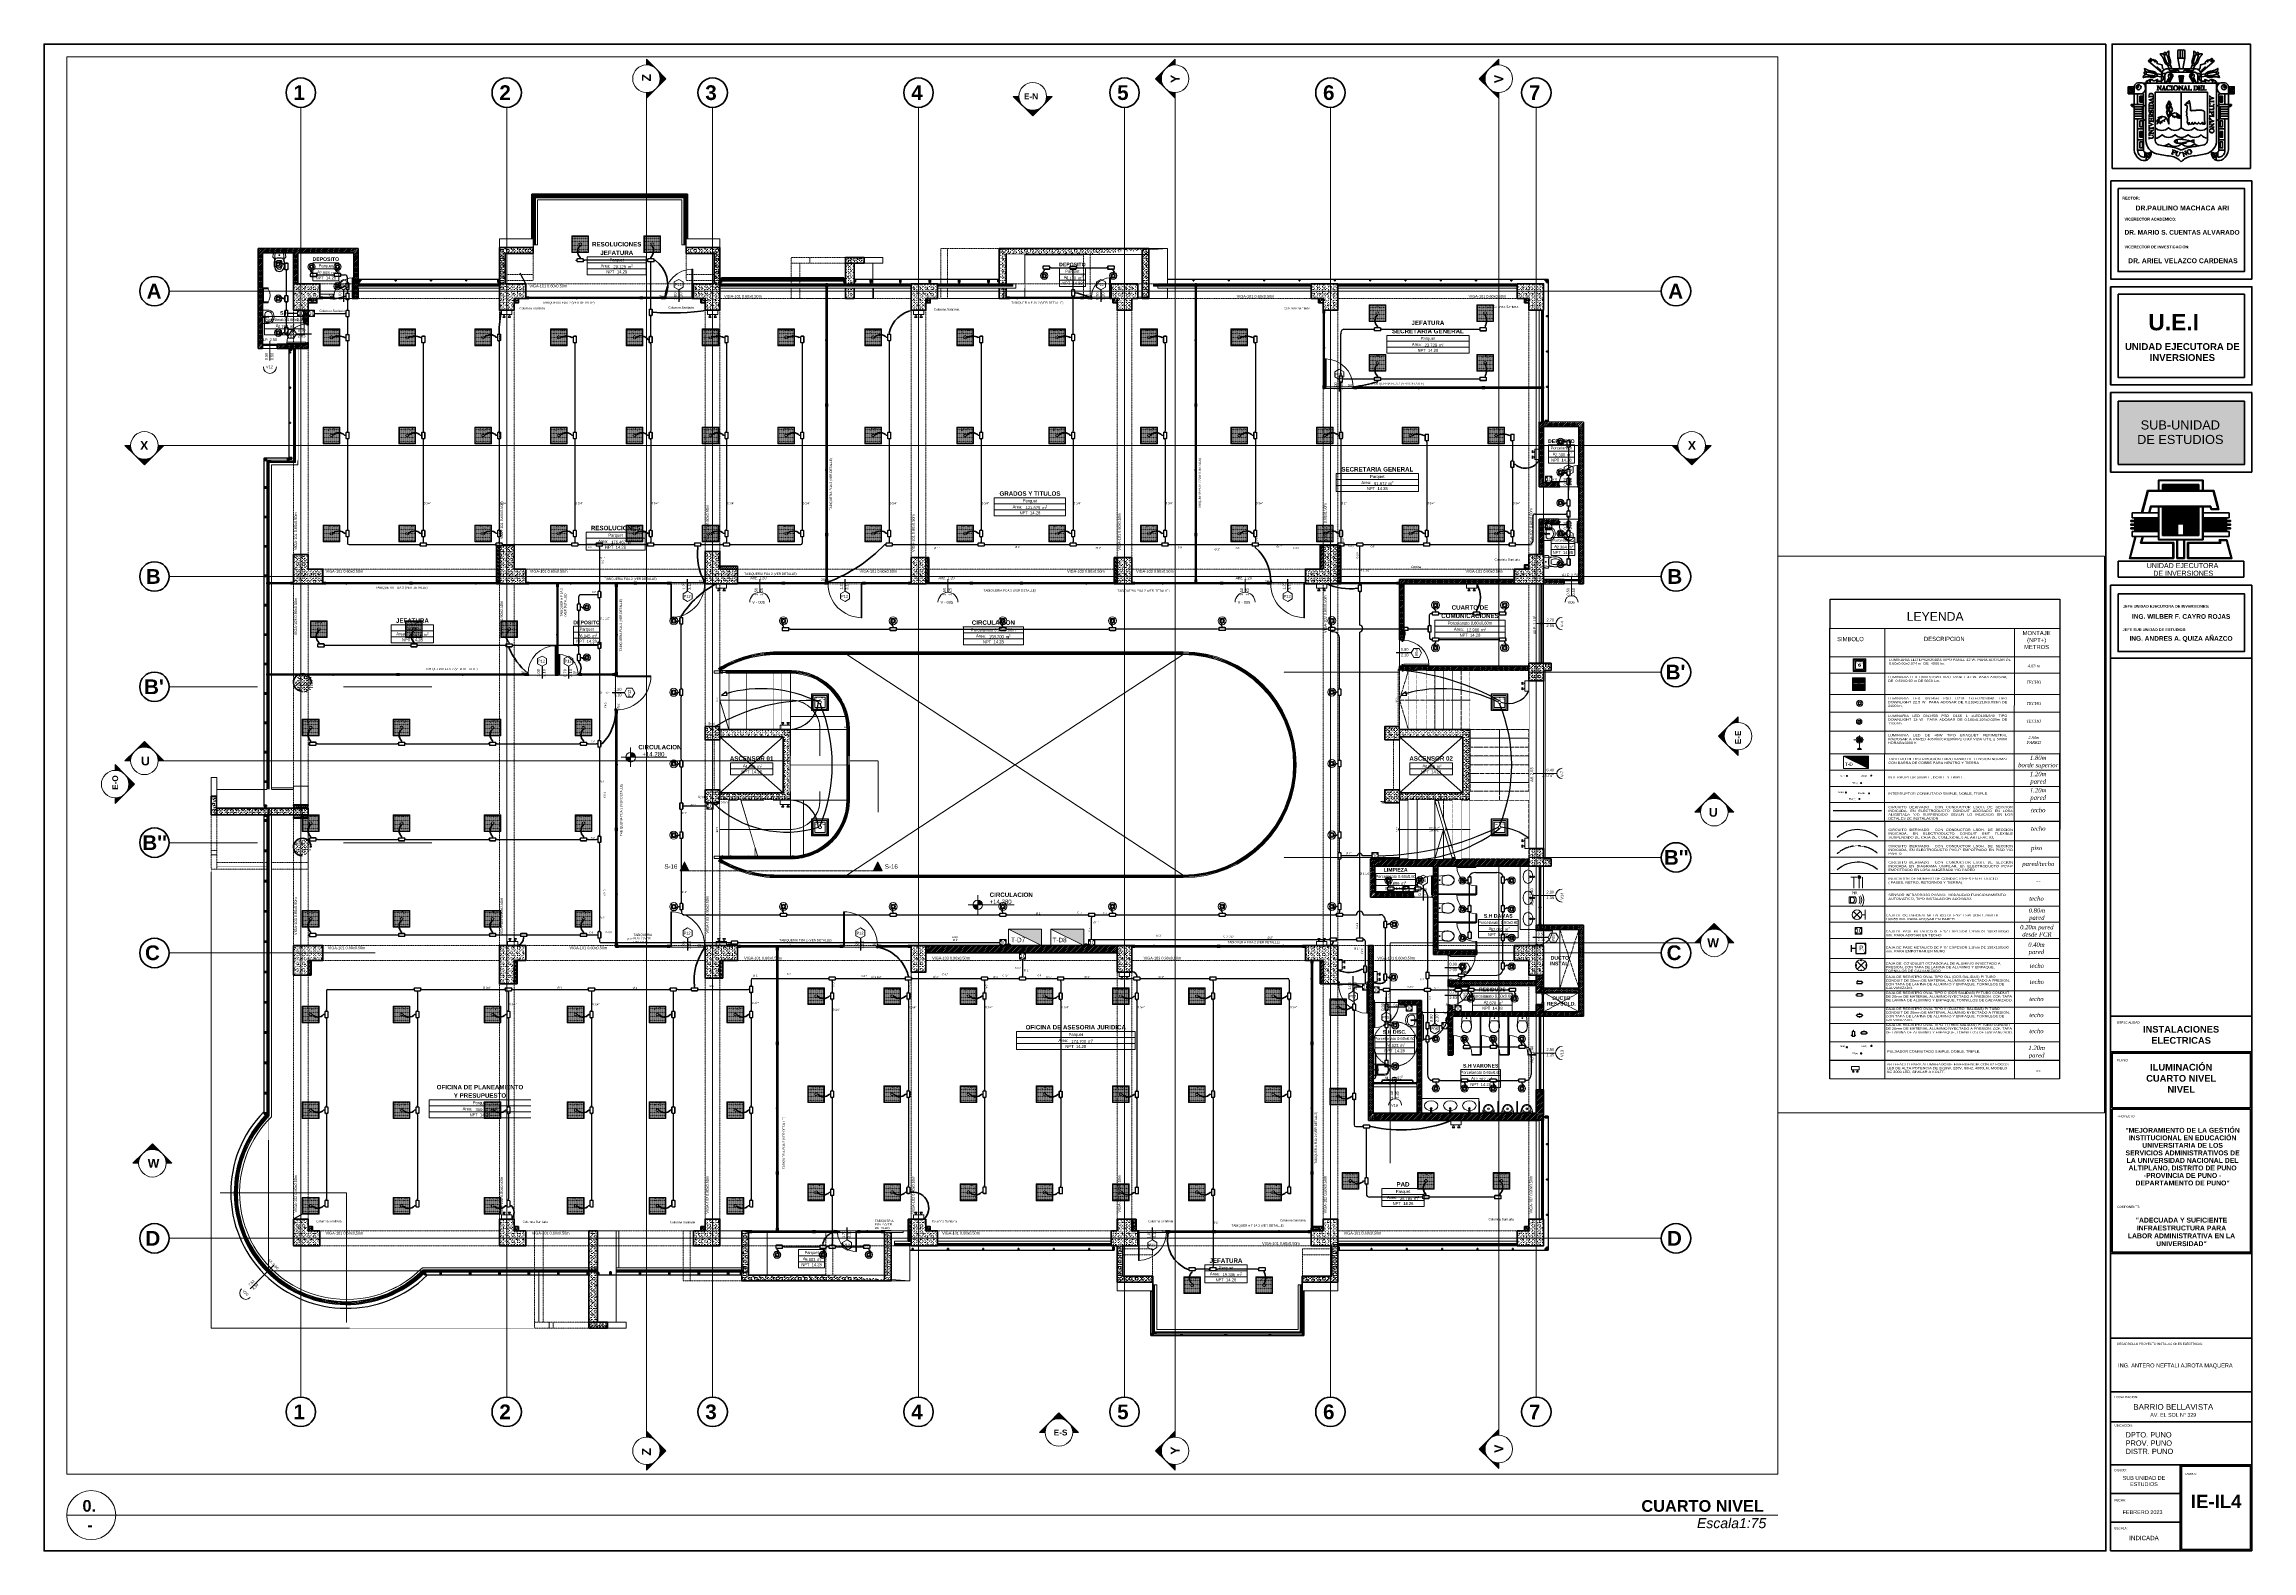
# Paper-space layout 'IE-ILUMINACIÓN 4 CUARTO NIVEL' of a CAD drawing. Header units: inches. Extents: x -41 to 950, y 12 to 688.
# The model-space entities are those that its viewports show. They can reach past a viewport. Long polylines and large blocks are cut down to what shows.
import ezdxf
from ezdxf.lldxf.tags import DXFTag

# ---------------------------------------------------------------- set-up
doc = ezdxf.new("R2010")
doc.units = ezdxf.units.IN
doc.header["$MEASUREMENT"] = 0
doc.set_wipeout_variables(frame=1)
for name, pattern in [('A-PB$0$HIDDEN', [0.375, 0.25, -0.125]), ('ACAD_ISO04W100', [30, 24, -3, 0, -3]), ('CONTINUA', [0]), ('DASHED', [0.75, 0.5, -0.25]), ('EBEBBTGBBT', [1.284455, 0.426882, -0.430691, 0.426882]), ('Hidden Line', [0.195611, 0.141111, -0.0545]), ('HIDDEN2', [0.1875, 0.125, -0.0625]), ('Línea Oculta', [0.195611, 0.141111, -0.0545]), ('Punto & Raya', [0.65, 0.5, -0.075, 0, -0.075]), ('Punto & Rayas', [0.335139, 0.15875, -0.088194, 0, -0.088194]), ('Raya Pequeña', [0.141111, 0.070556, -0.070556]), ('Rayas', [0.282222, 0.141111, -0.141111]), ('RAYITAS', [0.375, 0.25, -0.125]), ('Wipeout_Contour', [1, 0, -1])]:
    doc.linetypes.add(name, pattern=pattern)
for name, color, linetype, lineweight in [('00 APARATOS ELECTRICO', 30, 'Continuous', 20), ('00 IE CKTO ILUMINACION', 3, 'Continuous', 50), ('00 IE CKTO TOMAS', 111, 'Rayas', 18), ('00_IE_Luminarias', 6, 'Continuous', 30), ('01 IE LUM LED AD DN570C', 1, 'Continuous', 13), ('01 IE LUM LED EMP DN570B', 3, 'Continuous', 13), ('ALUMBRADO_CONDUIT', 30, 'CONDUIT1', 30), ('ALUMBRADO_PVC', 6, 'PVC1', 30), ('Bancas', 1, 'Continuous', 13), ('Cable Alumbrado', 150, 'Continuous', 30), ('CABLEADO EXT.', 3, 'PVCSUBT', 30), ('CAJA-1', 140, 'Continuous', 0), ('Luminaria', 9, 'Continuous', 9), ('Luminarias', 5, 'Continuous', 20), ('pluma6', 191, 'Continuous', 0), ('pulsador', 4, 'Continuous', 40), ('SENSOR', 6, 'Continuous', 40), ('Simb_Alumbrado', 140, 'CONTINUA', 30), ('sub tablero de distribucion', 184, 'Continuous', 9), ('TEXTO', 7, 'Continuous', 15), ('textos', 7, 'Continuous', 5)]:
    doc.layers.add(name, color=color, linetype=linetype, lineweight=lineweight)
for name, color, linetype in [('02 _ ARQ _ ALB _ Ejes Generales', 7, 'Continuous'), ('02 _ ARQ _ ALB _ Muros Interiores', 7, 'Continuous'), ('02 _ ARQ _ ZON _ Espacio.3D', 7, 'Continuous'), ('08 _ STR _ EXT _ 06 Columnas', 7, 'Continuous'), ('08 _ STR _ EXT _ 06 Elementos de Fachada', 7, 'Continuous'), ('08 _ STR _ EXT _ 07 Losa Aligerada', 7, 'Continuous'), ('08 _ STR _ EXT _ 08 Placas', 7, 'Continuous'), ('08 _ STR _ EXT _ 08 Placas Inclinadas', 7, 'Continuous'), ('08 _ STR _ EXT _ 09 Vigas', 7, 'Continuous'), ('08 _ STR _ EXT _ 11 Escaleras', 7, 'Continuous'), ('08 _ STR _ EXT _ 12 Ascensor', 7, 'Continuous'), ('1TEXT', 8, 'Continuous'), ('Acabado - Muros', 7, 'Continuous'), ('Dibujo & Figuras', 7, 'Continuous'), ('Dibujo 2D - General', 7, 'Continuous'), ('Estructura - 04 MURO', 7, 'Continuous'), ('Estructura - Carga', 7, 'Continuous'), ('Interior - CIELO RASSO', 7, 'Continuous'), ('Interior - Escaleras & Barandillas', 7, 'Continuous'), ('Interior - Sanitarios', 7, 'Continuous'), ('Marcador - Alzados', 7, 'Continuous'), ('Marcador - Secciones', 251, 'Continuous'), ('MEP - HVAC', 7, 'Continuous'), ('Notas - Etiquetas', 251, 'Continuous'), ('Notas - General', 7, 'Continuous'), ('Notas - Textos', 7, 'Continuous')]:
    doc.layers.add(name, color=color, linetype=linetype)
doc.layers.add('NonPlottable_Dibujo & Figuras', color=7, linetype='Continuous', plot=False)
doc.styles.add('Annotative', font='arial.ttf')
doc.styles.add('Arial', font='arial.ttf')
doc.styles.add('ERIKA', font='timesi.ttf')
doc.styles.add('Estilo_Generado_1', font='swisseb.ttf')
doc.styles.add('Estilo_Generado_11', font='symbol.ttf')
doc.styles.add('Estilo_Generado_12', font='')
doc.styles.add('Estilo_Generado_13', font='swissko.ttf')
doc.styles.add('Estilo_Generado_14', font='')
doc.styles.add('Estilo_Generado_3', font='arial.ttf')
doc.styles.add('Estilo_Generado_4', font='swisse.ttf')
doc.styles.add('Estilo_Generado_7', font='swisse.ttf')
doc.styles.add('Estilo_Generado_8', font='arialbd.ttf')
doc.styles.add('Estilo_Generado_9', font='ARIALN.TTF')
doc.styles.add('ROTULO1', font='arial.ttf', dxfattribs={"width": 1.2})
doc.styles.add('SWISS', font='swisse.ttf')
doc.styles.add('TableTextStyle', font='')
doc.styles.add('{18b73a54-fa43-428c-adcb-c1c7bbdf2c84}', font='Simplex.shx')
doc.styles.get('Estilo_Generado_12').set_extended_font_data('Swis721 LtEx BT', bold=True)
doc.styles.get('Estilo_Generado_14').set_extended_font_data('Swis721 Ex BT', italic=True)
doc.styles.get('TableTextStyle').set_extended_font_data('VERDANA.TTF')
tags = doc.linetypes.add('CF', pattern='A,0.411145,-0.114022,["CF",Standard,S=0.1,R=0,X=0,Y=-0.046285],-0.237877', length=0.763044).pattern_tags.tags
tags[6] = DXFTag(74, 10)
tags = doc.linetypes.add('CONDUIT', pattern='A,1.5,-0.210535,["con",{18b73a54-fa43-428c-adcb-c1c7bbdf2c84},S=0.2,R=0,X=0,Y=-0.065594],-0.702384', length=2.412919).pattern_tags.tags
tags[6] = DXFTag(74, 10)
tags = doc.linetypes.add('CONDUIT1', pattern='A,1,-0.19772,["con",{18b73a54-fa43-428c-adcb-c1c7bbdf2c84},S=0.2,R=0,X=0,Y=-0.065594],-0.593642', length=1.791362).pattern_tags.tags
tags[6] = DXFTag(74, 10)
tags = doc.linetypes.add('PVC1', pattern='A,1,-0.19772,["PVC",{18b73a54-fa43-428c-adcb-c1c7bbdf2c84},S=0.13,R=0,X=0,Y=-0.061851],-0.507647', length=1.705367).pattern_tags.tags
tags[6] = DXFTag(74, 10)
tags = doc.linetypes.add('PVCSUBT', pattern='A,0.6,-0.3,0.6,-0.075691,["PVC",Standard,S=0.2,R=0,X=0,Y=-0.093724],-0.621005', length=2.196696).pattern_tags.tags
tags[10] = DXFTag(74, 10)
pattern_1 = [(0, (277.500038, 6e-09), (0, 0.030000001), [])]
pattern_2 = [(0, (277.50004, 6e-09), (0, 0.3897114), [0.024375, -0.200625]), (0, (277.61254, 0.19486), (0, 0.3897114), [0.024375, -0.200625]), (60, (277.50004, 6e-09), (-0.3375, 0.1948557), [0.024375, -0.200625]), (60, (277.72504, 6e-09), (-0.3375, 0.1948557), [0.024375, -0.200625]), (120, (277.5244, 6e-09), (0.3375, 0.1948557), [0.024375, -0.200625]), (120, (277.7494, 6e-09), (0.3375, 0.1948557), [0.024375, -0.200625]), (0, (277.50004, 0.0375), (0, 0.075), [0, -0.075, 0, -0.1125]), (45, (277.53754, 0.0375), (-0.05303301, 0.05303301), [0, -0.05625, 0, -0.09375])]
pattern_3 = [(45, (277.50004, 6e-09), (-0.030052038, 0.030052038), [])]
pattern_4 = [(0, (277.50004, 6e-09), (0, 0.3117692), [0.03, -0.15]), (0, (277.59004, 0.1559), (0, 0.3117692), [0.03, -0.15]), (60, (277.50004, 6e-09), (-0.27, 0.1558846), [0.03, -0.15]), (60, (277.68004, 6e-09), (-0.27, 0.1558846), [0.03, -0.15]), (120, (277.53004, 6e-09), (0.27, 0.1558846), [0.03, -0.15]), (120, (277.71004, 6e-09), (0.27, 0.1558846), [0.03, -0.15]), (0, (277.50004, 0.03), (0, 0.06), [0, -0.06, 0, -0.090000004]), (45, (277.53004, 0.03), (-0.04242641, 0.04242641), [0, -0.045, 0, -0.075000003])]

# ---------------------------------------------------------------- blocks, each defined once
blk = doc.blocks.new('LUMINARIA PARED')
at = {"layer": '00 APARATOS ELECTRICO'}
h = blk.add_hatch(color=256, dxfattribs=at)
h.set_gradient(color1=(0, 255, 0), color2=(0, 255, 0), tint=1)
h.paths.add_polyline_path([(-0.506, 0.002, 1), (-0.317, 0.002, 1)])
h.paths.add_polyline_path([(0, 0.087, 0.785515), (0, -0.083)])
for p, q in [((-0.6, 0.002), (-0.506, 0.002)), ((-0.411, 0.143), (-0.411, 0.238)), ((-0.317, 0.002), (-0.067, 0.002)), ((0, 0.087), (0, -0.083)), ((-0.411, -0.093), (-0.411, -0.187))]:
    blk.add_line(p, q, dxfattribs=at)
for radius in [0.142, 0.0945]:
    blk.add_circle((-0.411, 0.002), radius, dxfattribs=at)
blk.add_arc((0.021, 0.002), 0.0877, 103.69967, 256.30033, dxfattribs=at)
blk = doc.blocks.new('*U273')
at = {"layer": 'ALUMBRADO_PVC', "color": 5, "linetype": 'ByBlock', "lineweight": 0}
for points in [[(879.252, 279.399), (879.35, 279.399)], [(879.35, 279.541), (879.35, 279.258)]]:
    blk.add_lwpolyline(points, dxfattribs=at)
at = {"layer": 'Simb_Alumbrado', "color": 5, "lineweight": 13}
for points in [[(879.01, 279.499), (879.211, 279.3)], [(879.011, 279.299), (879.21, 279.5)]]:
    blk.add_lwpolyline(points, dxfattribs=at)
blk.add_circle((879.111, 279.399), 0.141, dxfattribs=at)
blk = doc.blocks.new('100x100x80 adosado')
at = {"layer": 'Simb_Alumbrado', "lineweight": 13}
blk.add_lwpolyline([(-0.077, 0.079), (0.019, 0.079), (0.019, -0.017), (-0.077, -0.017)], close=True, dxfattribs=at)
at = {"layer": 'Simb_Alumbrado', "lineweight": 9}
for points in [[(-0.077, 0.079), (-0.062, 0.064)], [(0.004, 0.064), (0.019, 0.079)], [(-0.077, -0.017), (-0.062, -0.002)], [(0.004, -0.002), (0.019, -0.017)]]:
    blk.add_lwpolyline(points, dxfattribs=at)
blk.add_circle((-0.029, 0.031), 0.0467, dxfattribs=at)
at = {"layer": 'Simb_Alumbrado', "lineweight": 9, "insert": (-0.068, 0.061), "char_height": 0.0577, "attachment_point": 1}
blk.add_mtext_dynamic_manual_height_columns('10', width=0.11999, gutter_width=12.5, heights=[0], dxfattribs=at)
blk = doc.blocks.new('ii3t')
at = {"layer": 'Simb_Alumbrado', "lineweight": 5}
h = blk.add_hatch(color=3, dxfattribs=at)
edge = h.paths.add_edge_path()
edge.add_arc((0, 0), 0.0164, 0, 360)
blk.add_circle((0, 0), 0.0164, dxfattribs=at)
blk = doc.blocks.new('*U276')
at = {"lineweight": 20}
h = blk.add_hatch(color=256, dxfattribs=at)
h.dxf.hatch_style = 1
edge = h.paths.add_edge_path()
edge.add_arc((0.059, 0.158), 0.0433, 0, 360)
for p, q in [((-0.182, 0.158), (-0.016, 0.158)), ((-0.099, -0.16), (-0.099, 0.158)), ((0.059, -0.16), (0.059, 0.158)), ((0.154, 0.158), (0.154, -0.16))]:
    blk.add_line(p, q, dxfattribs=at)
blk.add_circle((0.059, 0.158), 0.0433, dxfattribs=at)
blk = doc.blocks.new('*U272')
at = {"layer": 'CAJA-1', "lineweight": 25}
for p, q in [((5362.509, 2431.964), (5362.509, 2432.069)), ((5362.647, 2431.964), (5362.509, 2431.964)), ((5362.509, 2431.859), (5362.509, 2431.964))]:
    blk.add_line(p, q, dxfattribs=at)
at = {"layer": 'CAJA-1'}
for p, q in [((5362.948, 2432.115), (5362.911, 2432.077)), ((5362.948, 2431.814), (5362.911, 2431.851))]:
    blk.add_line(p, q, dxfattribs=at)
at = {"layer": 'CAJA-1', "lineweight": 25}
blk.add_lwpolyline([(5362.647, 2431.814), (5362.948, 2431.814), (5362.948, 2432.115), (5362.647, 2432.115)], close=True, dxfattribs=at)
at = {"layer": 'CAJA-1'}
for s, height, p in [('P', 0.139, (5362.743, 2431.912)), ('10', 0.0787, (5362.82, 2431.864))]:
    blk.add_text(s, height=height, dxfattribs=at).set_placement(p)
blk = doc.blocks.new('LUMINARIA 2')
at = {"layer": '01 IE LUM LED EMP DN570B'}
for p, q in [((-0.09, 0.09), (-0.16, 0.16)), ((0.09, 0.09), (0.16, 0.16)), ((-0.09, -0.09), (-0.16, -0.16)), ((0.09, -0.09), (0.16, -0.16))]:
    blk.add_line(p, q, dxfattribs=at)
at = {"layer": '01 IE LUM LED EMP DN570B', "ltscale": 0.4}
for p, q in [((-0.08, 0), (-0.13, 0)), ((0, 0.08), (0, 0.13)), ((0.08, 0), (0.13, 0)), ((0, -0.08), (0, -0.13))]:
    blk.add_line(p, q, dxfattribs=at)
at = {"layer": '01 IE LUM LED EMP DN570B'}
for radius in [0.224, 0.133]:
    blk.add_circle((0, 0), radius, dxfattribs=at)
at = {"layer": '01 IE LUM LED EMP DN570B', "ltscale": 0.4}
blk.add_circle((0, 0), 0.0813, dxfattribs=at)
at = {"layer": '01 IE LUM LED EMP DN570B', "color": 8, "linetype": 'ByBlock', "lineweight": 80, "insert": (-0.06, 0.02), "char_height": 0.03, "width": 0.1786, "attachment_point": 1}
blk.add_mtext('{\\C3;22.5W}', dxfattribs=at)
blk = doc.blocks.new('LUM DN570C')
at = {"layer": '01 IE LUM LED AD DN570C'}
h = blk.add_hatch(color=256, dxfattribs=at)
edge = h.paths.add_edge_path()
edge.add_arc((0, 0), 0.134, 0, 360)
edge = h.paths.add_edge_path(flags=17)
edge.add_arc((0, 0), 0.111, 0, 360)
for p, q in [((-0.056, 0.056), (-0.095, 0.095)), ((0.056, 0.056), (0.095, 0.095)), ((-0.056, -0.056), (-0.095, -0.095)), ((0.056, -0.056), (0.095, -0.095))]:
    blk.add_line(p, q, dxfattribs=at)
at = {"layer": '01 IE LUM LED AD DN570C', "ltscale": 0.4}
for p, q in [((-0.049, 0), (-0.079, 0)), ((0, 0.049), (0, 0.079)), ((0.049, 0), (0.079, 0)), ((0, -0.049), (0, -0.079))]:
    blk.add_line(p, q, dxfattribs=at)
at = {"layer": '01 IE LUM LED AD DN570C'}
for radius in [0.134, 0.0795]:
    blk.add_circle((0, 0), radius, dxfattribs=at)
at = {"layer": '01 IE LUM LED AD DN570C', "ltscale": 0.4}
blk.add_circle((0, 0), 0.0487, dxfattribs=at)
at = {"color": 1, "linetype": 'ByBlock', "lineweight": 80, "insert": (-0.035, 0.012), "char_height": 0.025, "width": 0.62222, "attachment_point": 1}
blk.add_mtext('13W ', dxfattribs=at)
blk = doc.blocks.new('DVDFV')
at = {"layer": 'Simb_Alumbrado', "color": 3, "linetype": 'HIDDEN2', "lineweight": 13, "ltscale": 0.5}
for points in [[(-0.163, 0.023), (-0.144, 0.023, -0.414214), (-0.132, 0.011), (-0.132, -0.011, -0.414214), (-0.144, -0.023), (-0.163, -0.023)], [(-0.021, 0.164), (-0.021, 0.145, 0.414214), (-0.009, 0.133), (0.012, 0.133, 0.414214), (0.024, 0.145), (0.024, 0.164)], [(0.166, 0.023), (0.147, 0.023, 0.414214), (0.135, 0.011), (0.135, -0.011, 0.414214), (0.147, -0.023), (0.166, -0.023)], [(-0.021, -0.164), (-0.021, -0.146, -0.414214), (-0.009, -0.134), (0.012, -0.134, -0.414214), (0.024, -0.146), (0.024, -0.164)]]:
    blk.add_lwpolyline(points, format="xyb", dxfattribs=at)
at = {"layer": 'Simb_Alumbrado', "color": 3, "lineweight": 13}
for points in [[(-0.117, 0.115), (0.118, -0.116)], [(-0.115, -0.117), (0.118, 0.117)]]:
    blk.add_lwpolyline(points, dxfattribs=at)
blk.add_circle((0.001, 0), 0.166, dxfattribs=at)
blk = doc.blocks.new('CAJA OVAL TIPO C')
at = {"layer": 'Simb_Alumbrado', "lineweight": 13}
for points in [[(-0.221, 0.014, -0.414214), (-0.231, 0.004), (-0.254, 0.004), (-0.254, -0.006), (-0.231, -0.006, -0.414214), (-0.221, -0.016), (-0.221, -0.023, 0.414214), (-0.196, -0.048), (-0.058, -0.048, 0.414214), (-0.033, -0.023), (-0.033, -0.018, -0.414214), (-0.02, -0.005), (0, -0.005), (0, 0.005), (-0.02, 0.005, -0.414214), (-0.033, 0.018), (-0.033, 0.022, 0.414214), (-0.058, 0.047), (-0.196, 0.047)], [(-0.198, 0.047), (-0.196, 0.047, 0.414214), (-0.221, 0.022), (-0.221, 0.014)]]:
    blk.add_lwpolyline(points, format="xyb", dxfattribs=at)
for points in [[(-0.216, 0.004), (-0.216, -0.005)], [(-0.035, 0.004), (-0.035, -0.005)], [(-0.22, -0.001), (-0.211, -0.001)], [(-0.039, -0.001), (-0.031, -0.001)]]:
    blk.add_lwpolyline(points, dxfattribs=at)
blk.add_lwpolyline([(-0.196, 0.036), (-0.058, 0.036, -0.414214), (-0.043, 0.022), (-0.043, -0.023, -0.414214), (-0.058, -0.038), (-0.196, -0.038, -0.414214), (-0.21, -0.023), (-0.21, 0.022, -0.414214)], format="xyb", close=True, dxfattribs=at)
for centre in [(-0.216, -0.001), (-0.035, -0.001)]:
    blk.add_circle(centre, 0.00438, dxfattribs=at)
blk = doc.blocks.new('CAJA OVAL TIPO L')
at = {"layer": 'Simb_Alumbrado', "lineweight": 13}
blk.add_lwpolyline([(-0.049, -0.079), (-0.049, -0.034, -0.380413), (-0.026, -0.009), (-0.026, -0.009, 0.341426), (-0.016, 0.003), (-0.016, 0.024), (-0.006, 0.024), (-0.006, 0.003, 0.414214), (0.006, -0.009), (0.114, -0.009, -0.414214), (0.139, -0.034), (0.139, -0.038, 0.414214), (0.151, -0.051), (0.172, -0.051), (0.172, -0.061), (0.151, -0.061, 0.414214), (0.139, -0.073), (0.139, -0.079, -0.414214), (0.114, -0.104), (-0.024, -0.104, -0.414214), (-0.049, -0.079, 0.414214)], format="xyb", dxfattribs=at)
for points in [[(-0.048, -0.056), (-0.04, -0.056)], [(-0.044, -0.051), (-0.044, -0.06)], [(0.132, -0.056), (0.141, -0.056)], [(0.137, -0.051), (0.137, -0.06)]]:
    blk.add_lwpolyline(points, dxfattribs=at)
blk.add_lwpolyline([(-0.024, -0.02), (0.114, -0.02, -0.414214), (0.128, -0.034), (0.128, -0.079, -0.414214), (0.114, -0.093), (-0.024, -0.093, -0.414214), (-0.038, -0.079), (-0.038, -0.034, -0.414214)], format="xyb", close=True, dxfattribs=at)
for centre in [(-0.044, -0.056), (0.137, -0.056)]:
    blk.add_circle(centre, 0.00438, dxfattribs=at)
blk = doc.blocks.new('CAJA CONDULET TIPO X')
at = {"layer": 'Simb_Alumbrado', "lineweight": 13}
for p, q in [((78.528, -4.162), (78.528, -4.152)), ((78.528, -4.152), (78.55, -4.152)), ((78.55, -4.162), (78.528, -4.162))]:
    blk.add_line(p, q, dxfattribs=at)
for points in [[(78.65, -4.172, -0.414214), (78.66, -4.162), (78.682, -4.162), (78.682, -4.152), (78.66, -4.152, -0.414214), (78.65, -4.142), (78.65, -4.092, 0.414214), (78.626, -4.068), (78.622, -4.068, -0.414214), (78.61, -4.056), (78.61, -4.036), (78.6, -4.036), (78.6, -4.056, -0.451917), (78.587, -4.068, 0.451917), (78.56, -4.092), (78.56, -4.142)], [(78.56, -4.172), (78.56, -4.223, 0.414214), (78.584, -4.247), (78.589, -4.247, -0.334232), (78.6, -4.259), (78.6, -4.279), (78.61, -4.279), (78.61, -4.259, -0.455912), (78.623, -4.247), (78.626, -4.247, 0.414214), (78.65, -4.223), (78.65, -4.172)]]:
    blk.add_lwpolyline(points, format="xyb", dxfattribs=at)
blk.add_lwpolyline([(78.64, -4.092), (78.64, -4.223, -0.414214), (78.626, -4.237), (78.584, -4.237, -0.414214), (78.57, -4.223), (78.57, -4.092, -0.414214), (78.584, -4.078), (78.626, -4.078, -0.414214)], format="xyb", close=True, dxfattribs=at)
for points in [[(78.609, -4.071), (78.601, -4.071)], [(78.605, -4.066), (78.605, -4.075)], [(78.609, -4.245), (78.601, -4.245)], [(78.605, -4.241), (78.605, -4.25)]]:
    blk.add_lwpolyline(points, dxfattribs=at)
for centre in [(78.605, -4.071), (78.605, -4.245)]:
    blk.add_circle(centre, 0.00419, dxfattribs=at)
for centre, start, end in [((78.55, -4.142), 270, 0), ((78.55, -4.172), 0, 90)]:
    blk.add_arc(centre, 0.01, start, end, dxfattribs=at)
blk = doc.blocks.new('oval t')
at = {"layer": 'Simb_Alumbrado', "lineweight": 13}
blk.add_lwpolyline([(0.014, 0.01, -0.414214), (0.004, 0.02), (0.004, 0.042), (-0.006, 0.042), (-0.006, 0.02, -0.414214), (-0.016, 0.01), (-0.066, 0.01, 0.414214), (-0.09, -0.014), (-0.09, -0.018, -0.414214), (-0.102, -0.03), (-0.121, -0.03), (-0.121, -0.04), (-0.102, -0.04, -0.451917), (-0.09, -0.054, 0.451917), (-0.066, -0.081), (0.066, -0.081, 0.414214), (0.09, -0.057), (0.09, -0.051, -0.398753), (0.102, -0.04), (0.121, -0.04), (0.121, -0.03), (0.102, -0.03, -0.368669), (0.09, -0.018), (0.09, -0.014, 0.414214), (0.066, 0.01), (0.014, 0.01)], format="xyb", dxfattribs=at)
blk.add_lwpolyline([(-0.066, 0), (0.066, 0, -0.414214), (0.08, -0.014), (0.08, -0.057, -0.414214), (0.066, -0.07), (-0.066, -0.07, -0.414214), (-0.08, -0.057), (-0.08, -0.014, -0.414214)], format="xyb", close=True, dxfattribs=at)
for points in [[(-0.091, -0.035), (-0.083, -0.035)], [(-0.087, -0.031), (-0.087, -0.039)], [(0.084, -0.035), (0.092, -0.035)], [(0.088, -0.031), (0.088, -0.039)]]:
    blk.add_lwpolyline(points, dxfattribs=at)
for centre in [(-0.087, -0.035), (0.088, -0.035)]:
    blk.add_circle(centre, 0.00419, dxfattribs=at)
blk = doc.blocks.new('*U270')
at = {"layer": 'Luminarias', "linetype": 'DASHED', "lineweight": 0, "ltscale": 0.05}
blk.add_lwpolyline([(0, -0.005), (0, 0.005)], dxfattribs=at)
blk = doc.blocks.new('*U271')
at = {"color": 0, "linetype": 'ByBlock', "lineweight": -2, "transparency": 16777216}
for p, rotation in [((-0.05, 0), 90), ((0, -0.05), 180), ((0.05, 0), 269.9999999999999)]:
    blk.add_blockref('*U270', p, dxfattribs=dict(at, rotation=rotation))
blk.add_blockref('*U270', (0, 0.05), dxfattribs=at)
blk = doc.blocks.new('PANEL LED 50W')
at = {"layer": 'Luminarias'}
h = blk.add_hatch(dxfattribs=at)
h.set_pattern_fill('DOTS', color=4, scale=0.009097)
h.set_pattern_definition([(0, (0, -2e-14), (0.0072206, 0.01444116), [0, -0.01444116])])
h.paths.add_polyline_path([(-0.257, -0.257), (0.257, -0.257), (0.257, 0.257), (-0.257, 0.257)])
h.paths.add_polyline_path([(-0.13, 0.097), (0.185, 0.097), (0.185, 0.247), (-0.13, 0.247)], flags=24)
at = {"layer": 'Luminarias', "color": 4, "lineweight": 0}
for points in [[(-0.273, 0.273), (0.273, 0.273), (0.273, -0.273), (-0.273, -0.273)], [(-0.257, -0.257), (0.257, -0.257), (0.257, 0.257), (-0.257, 0.257)]]:
    blk.add_lwpolyline(points, close=True, dxfattribs=at)
at = {"layer": 'Luminarias', "color": 4, "linetype": 'DASHED', "lineweight": 0, "ltscale": 0.01}
blk.add_circle((0, 0), 0.0455, dxfattribs=at)
at = {"color": 4}
blk.add_blockref('*U271', (0, 0), dxfattribs=at)
at = {"layer": 'Luminarias', "color": 4, "insert": (-0.122, 0.239), "char_height": 0.03093, "width": 0.38285, "attachment_point": 1}
blk.add_mtext('{\\Ftxt|c0;LED Panel 600-5 - NW      47 W}', dxfattribs=at)
blk = doc.blocks.new('TD')
blk.add_hatch(color=256).paths.add_polyline_path([(-0.65, 0.35), (-0.65, 0.05), (-0.05, 0.05)])
blk.add_line((-0.65, 0.35), (-0.05, 0.05))
blk.add_lwpolyline([(-0.65, 0.05), (-0.05, 0.05), (-0.05, 0.35), (-0.65, 0.35)], close=True)
blk = doc.blocks.new('PIR')
at = {"layer": 'SENSOR', "color": 6, "linetype": 'CONTINUA', "lineweight": 5, "transparency": 33554684}
blk.add_lwpolyline([(0.253, -0.133), (0, -0.133), (0, 0.133), (0.253, 0.133)], dxfattribs=at)
blk.add_lwpolyline([(0, 0.133), (0.053, 0.133), (0.053, -0.133), (0, -0.133)], close=True, dxfattribs=at)
at = {"layer": 'SENSOR', "linetype": 'DASHED', "lineweight": 5, "transparency": 33554684}
for points in [[(0.174, 0.105), (0.053, 0.105)], [(0.174, -0.105), (0.053, -0.105)]]:
    blk.add_lwpolyline(points, dxfattribs=at)
for centre, radius, start, end in [((0.25, 0.014), 0.119, 88.61542, 129.78721), ((0.075, 0), 0.144, 313.29613, 46.70387), ((0.25, -0.014), 0.119, 230.21279, 271.38458)]:
    blk.add_arc(centre, radius, start, end, dxfattribs=at)
at = {"layer": 'SENSOR', "color": 6, "linetype": 'CONTINUA', "lineweight": 5, "transparency": 33554684}
for centre, radius, start, end in [((0.075, 0), 0.222, 323.30455, 36.69545), ((0.167, 0), 0.279, 330, 30), ((0.167, 0), 0.353, 330, 30), ((0.167, 0), 0.444, 330, 30)]:
    blk.add_arc(centre, radius, start, end, dxfattribs=at)
at = {"layer": 'SENSOR', "color": 6, "lineweight": 5, "transparency": 33554684, "style": 'TableTextStyle'}
blk.add_text('PIR', height=0.1109, dxfattribs=at).set_placement((0.101, 0.239))
blk = doc.blocks.new('*U268')
at = {"layer": 'Luminarias', "linetype": 'DASHED', "lineweight": 0, "ltscale": 0.05}
blk.add_lwpolyline([(0, -0.005), (0, 0.005)], dxfattribs=at)
blk = doc.blocks.new('*U269')
at = {"color": 0, "linetype": 'ByBlock', "lineweight": -2, "transparency": 16777216}
for p, rotation in [((-0.055, 0), 90), ((0.055, 0), 270), ((0, -0.055), 180)]:
    blk.add_blockref('*U268', p, dxfattribs=dict(at, rotation=rotation))
blk.add_blockref('*U268', (0, 0.055), dxfattribs=at)
blk = doc.blocks.new('PANEL CUADRAD 60X60 AD')
at = {"layer": 'Luminarias'}
h = blk.add_hatch(dxfattribs=at)
h.set_pattern_fill('DOTS', color=6, scale=0.0015)
h.set_pattern_definition([(0, (-2127.458864, -786.8599919), (0.001190625, 0.00238125), [0, -0.00238125])])
h.paths.add_polyline_path([(-0.3, 0.3), (-0.3, -0.3), (0.3, -0.3), (0.3, 0.3)])
h.paths.add_polyline_path([(0.283, 0.283), (0.283, -0.283), (-0.283, -0.283), (-0.283, 0.283)], flags=16)
h.paths.add_polyline_path([(0.241, 0.241), (0.241, -0.241), (-0.241, -0.241), (-0.241, 0.241)], flags=0)
h.paths.add_polyline_path([(0.185, 0.185), (0.185, -0.185), (-0.185, -0.185), (-0.185, 0.185)], flags=0)
h.paths.add_polyline_path([(0.05, 0, -1), (-0.05, 0, -1)], flags=0)
h.paths.add_polyline_path([(-0.181, 0.059), (0.212, 0.059), (0.212, 0.186), (-0.181, 0.186)], flags=8)
at = {"layer": 'Luminarias', "color": 6, "lineweight": 0}
for points in [[(-0.3, 0.3), (0.3, 0.3), (0.3, -0.3), (-0.3, -0.3)], [(-0.283, -0.283), (0.283, -0.283), (0.283, 0.283), (-0.283, 0.283)], [(-0.241, -0.241), (0.241, -0.241), (0.241, 0.241), (-0.241, 0.241)], [(-0.185, -0.185), (0.185, -0.185), (0.185, 0.185), (-0.185, 0.185)]]:
    blk.add_lwpolyline(points, close=True, dxfattribs=at)
at = {"layer": 'Luminarias', "color": 6}
blk.add_lwpolyline([(-0.3, 0.3), (0.3, 0.3), (0.3, -0.3), (-0.3, -0.3)], close=True, dxfattribs=at)
at = {"layer": 'Luminarias', "color": 6, "linetype": 'DASHED', "lineweight": 0, "ltscale": 0.01}
blk.add_circle((0, 0), 0.05, dxfattribs=at)
at = {"color": 6}
blk.add_blockref('*U269', (0, 0), dxfattribs=at)
at = {"layer": 'Luminarias', "color": 6, "insert": (-0.169, 0.169), "char_height": 0.034, "width": 0.45681, "attachment_point": 1}
blk.add_mtext('  LED Panel 6262 DALI - WW_42W {\\Ftxt|c0;\\C4;\\P} ', dxfattribs=at)
blk = doc.blocks.new('*X304', base_point=(2412.177, 0))
at = {"layer": 'Estructura - 04 MURO', "color": 9, "linetype": 'Continuous', "lineweight": 5}
for p, q in [((2421.256, 21.845), (2421.269, 21.798)), ((2421.269, 21.798), (2421.28, 21.845)), ((2421.288, 21.753), (2421.297, 21.792)), ((2421.297, 21.792), (2421.307, 21.753)), ((2421.316, 21.845), (2421.329, 21.798)), ((2421.329, 21.798), (2421.34, 21.845)), ((2421.348, 21.753), (2421.357, 21.792)), ((2421.357, 21.792), (2421.367, 21.753)), ((2421.376, 21.845), (2421.389, 21.798)), ((2421.389, 21.798), (2421.4, 21.845)), ((2421.408, 21.753), (2421.417, 21.792)), ((2421.417, 21.792), (2421.427, 21.753)), ((2421.436, 21.845), (2421.449, 21.798)), ((2421.449, 21.798), (2421.46, 21.845)), ((2421.468, 21.753), (2421.477, 21.792)), ((2421.477, 21.792), (2421.487, 21.753)), ((2421.496, 21.845), (2421.509, 21.798)), ((2421.509, 21.798), (2421.52, 21.845)), ((2421.528, 21.753), (2421.537, 21.792)), ((2421.537, 21.792), (2421.547, 21.753)), ((2421.556, 21.845), (2421.569, 21.798)), ((2421.569, 21.798), (2421.58, 21.845)), ((2421.588, 21.753), (2421.597, 21.792)), ((2421.597, 21.792), (2421.607, 21.753)), ((2421.616, 21.845), (2421.629, 21.798)), ((2421.629, 21.798), (2421.64, 21.845)), ((2421.648, 21.753), (2421.657, 21.792)), ((2421.657, 21.792), (2421.667, 21.753)), ((2421.676, 21.845), (2421.689, 21.798)), ((2421.689, 21.798), (2421.7, 21.845)), ((2421.708, 21.753), (2421.717, 21.792)), ((2421.717, 21.792), (2421.727, 21.753)), ((2421.736, 21.845), (2421.747, 21.806)), ((2421.247, 21.755), (2421.247, 21.753))]:
    blk.add_line(p, q, dxfattribs=at)
blk = doc.blocks.new('*X305', base_point=(2412.177, 0))
at = {"layer": 'Estructura - 04 MURO', "color": 9, "linetype": 'Continuous', "lineweight": 5}
for p, q in [((2428.176, 30.901), (2428.19, 30.958)), ((2428.212, 30.936), (2428.221, 30.9)), ((2428.236, 30.9), (2428.238, 30.909))]:
    blk.add_line(p, q, dxfattribs=at)
blk = doc.blocks.new('*X306', base_point=(2412.177, 0))
at = {"layer": 'Estructura - 04 MURO', "color": 9, "linetype": 'Continuous', "lineweight": 5}
for p, q in [((2428.19, 30.958), (2428.195, 30.98)), ((2428.2, 30.98), (2428.212, 30.935)), ((2428.238, 30.909), (2428.247, 30.946))]:
    blk.add_line(p, q, dxfattribs=at)
blk = doc.blocks.new('*X307', base_point=(2412.177, 0))
at = {"layer": 'Estructura - 04 MURO', "color": 9, "linetype": 'Continuous', "lineweight": 5}
for p, q in [((2428.167, 30.878), (2428.169, 30.87)), ((2428.169, 30.87), (2428.176, 30.901)), ((2428.169, 30.744), (2428.197, 30.864)), ((2428.197, 30.864), (2428.229, 30.744)), ((2428.221, 30.9), (2428.229, 30.87)), ((2428.229, 30.87), (2428.236, 30.9)), ((2428.229, 30.744), (2428.247, 30.821)), ((2428.167, 30.752), (2428.169, 30.744)), ((2428.167, 30.626), (2428.169, 30.618)), ((2428.167, 30.5), (2428.169, 30.492)), ((2428.167, 30.374), (2428.169, 30.366)), ((2428.167, 30.248), (2428.169, 30.24)), ((2428.167, 30.122), (2428.169, 30.114)), ((2428.169, 30.618), (2428.197, 30.738)), ((2428.169, 30.492), (2428.197, 30.612)), ((2428.169, 30.366), (2428.197, 30.486)), ((2428.169, 30.24), (2428.197, 30.36)), ((2428.169, 30.114), (2428.197, 30.234)), ((2428.169, 29.988), (2428.197, 30.108)), ((2428.197, 30.738), (2428.229, 30.618)), ((2428.197, 30.612), (2428.229, 30.492)), ((2428.197, 30.486), (2428.229, 30.366)), ((2428.197, 30.36), (2428.229, 30.24)), ((2428.197, 30.234), (2428.229, 30.114)), ((2428.197, 30.108), (2428.229, 29.988)), ((2428.229, 30.618), (2428.247, 30.695)), ((2428.229, 30.492), (2428.247, 30.569)), ((2428.229, 30.366), (2428.247, 30.443)), ((2428.229, 30.24), (2428.247, 30.317)), ((2428.229, 30.114), (2428.247, 30.191)), ((2428.229, 29.988), (2428.247, 30.065)), ((2428.167, 29.996), (2428.169, 29.988)), ((2428.167, 29.87), (2428.169, 29.862)), ((2428.169, 29.862), (2428.197, 29.982)), ((2428.172, 29.75), (2428.197, 29.856)), ((2428.197, 29.982), (2428.229, 29.862)), ((2428.197, 29.856), (2428.225, 29.75)), ((2428.229, 29.862), (2428.247, 29.939)), ((2428.232, 29.75), (2428.247, 29.813))]:
    blk.add_line(p, q, dxfattribs=at)
blk = doc.blocks.new('*X308', base_point=(2412.177, 0))
at = {"layer": 'Estructura - 04 MURO', "color": 9, "linetype": 'Continuous', "lineweight": 5}
for p, q in [((2436.259, 30.28), (2436.269, 30.24)), ((2436.269, 30.24), (2436.278, 30.28)), ((2436.319, 30.28), (2436.32, 30.273))]:
    blk.add_line(p, q, dxfattribs=at)
blk = doc.blocks.new('*X309', base_point=(2412.177, 0))
at = {"layer": 'Estructura - 04 MURO', "color": 9, "linetype": 'Continuous', "lineweight": 5}
for p, q in [((2436.289, 30.2), (2436.297, 30.234)), ((2436.297, 30.234), (2436.306, 30.2)), ((2436.32, 30.273), (2436.327, 30.248))]:
    blk.add_line(p, q, dxfattribs=at)
blk = doc.blocks.new('*X310', base_point=(2412.177, 0))
at = {"layer": 'Estructura - 04 MURO', "color": 9, "linetype": 'Continuous', "lineweight": 5}
for p, q in [((2435.749, 30.2), (2435.757, 30.234)), ((2435.757, 30.234), (2435.766, 30.2)), ((2435.779, 30.28), (2435.789, 30.24)), ((2435.789, 30.24), (2435.798, 30.28)), ((2435.809, 30.2), (2435.817, 30.234)), ((2435.817, 30.234), (2435.826, 30.2)), ((2435.839, 30.28), (2435.849, 30.24)), ((2435.849, 30.24), (2435.858, 30.28)), ((2435.869, 30.2), (2435.877, 30.234)), ((2435.877, 30.234), (2435.886, 30.2)), ((2435.899, 30.28), (2435.909, 30.24)), ((2435.909, 30.24), (2435.918, 30.28)), ((2435.929, 30.2), (2435.937, 30.234)), ((2435.937, 30.234), (2435.946, 30.2)), ((2435.959, 30.28), (2435.969, 30.24)), ((2435.969, 30.24), (2435.978, 30.28)), ((2435.989, 30.2), (2435.997, 30.234)), ((2435.997, 30.234), (2436.006, 30.2)), ((2436.019, 30.28), (2436.029, 30.24)), ((2436.029, 30.24), (2436.038, 30.28)), ((2436.049, 30.2), (2436.057, 30.234)), ((2436.057, 30.234), (2436.066, 30.2)), ((2436.079, 30.28), (2436.089, 30.24)), ((2436.089, 30.24), (2436.098, 30.28)), ((2436.109, 30.2), (2436.117, 30.234)), ((2436.117, 30.234), (2436.126, 30.2)), ((2436.139, 30.28), (2436.149, 30.24)), ((2436.149, 30.24), (2436.158, 30.28)), ((2436.169, 30.2), (2436.177, 30.234)), ((2436.177, 30.234), (2436.186, 30.2)), ((2436.199, 30.28), (2436.209, 30.24)), ((2436.209, 30.24), (2436.218, 30.28)), ((2436.229, 30.2), (2436.237, 30.234)), ((2436.237, 30.234), (2436.246, 30.2))]:
    blk.add_line(p, q, dxfattribs=at)
blk = doc.blocks.new('*X311', base_point=(2412.177, 0))
at = {"layer": 'Estructura - 04 MURO', "color": 9, "linetype": 'Continuous', "lineweight": 5}
for p, q in [((2442.751, 30.5), (2442.752, 30.505)), ((2442.794, 30.547), (2442.807, 30.5)), ((2442.811, 30.5), (2442.827, 30.569))]:
    blk.add_line(p, q, dxfattribs=at)
blk = doc.blocks.new('*X312', base_point=(2412.177, 0))
at = {"layer": 'Estructura - 04 MURO', "color": 9, "linetype": 'Continuous', "lineweight": 5}
for p, q in [((2442.747, 30.5), (2442.747, 30.5)), ((2442.752, 30.505), (2442.77, 30.58)), ((2442.786, 30.58), (2442.794, 30.547))]:
    blk.add_line(p, q, dxfattribs=at)
blk = doc.blocks.new('*X313', base_point=(2412.177, 0))
at = {"layer": 'Estructura - 04 MURO', "color": 9, "linetype": 'Continuous', "lineweight": 5}
for p, q in [((2442.747, 30.5), (2442.749, 30.492)), ((2442.747, 30.374), (2442.749, 30.366)), ((2442.747, 30.248), (2442.749, 30.24)), ((2442.747, 30.122), (2442.749, 30.114)), ((2442.749, 30.492), (2442.751, 30.5)), ((2442.749, 30.366), (2442.777, 30.486)), ((2442.749, 30.24), (2442.777, 30.36)), ((2442.749, 30.114), (2442.777, 30.234)), ((2442.749, 29.988), (2442.777, 30.108)), ((2442.777, 30.486), (2442.809, 30.366)), ((2442.777, 30.36), (2442.809, 30.24)), ((2442.777, 30.234), (2442.809, 30.114)), ((2442.777, 30.108), (2442.809, 29.988)), ((2442.807, 30.5), (2442.809, 30.492)), ((2442.809, 30.492), (2442.811, 30.5)), ((2442.809, 30.366), (2442.827, 30.443)), ((2442.809, 30.24), (2442.827, 30.317)), ((2442.809, 30.114), (2442.827, 30.191)), ((2442.809, 29.988), (2442.827, 30.065)), ((2442.747, 29.996), (2442.749, 29.988)), ((2442.747, 29.87), (2442.749, 29.862)), ((2442.749, 29.862), (2442.777, 29.982)), ((2442.752, 29.75), (2442.777, 29.856)), ((2442.777, 29.982), (2442.809, 29.862)), ((2442.777, 29.856), (2442.805, 29.75)), ((2442.809, 29.862), (2442.827, 29.939)), ((2442.812, 29.75), (2442.827, 29.813))]:
    blk.add_line(p, q, dxfattribs=at)
blk = doc.blocks.new('*X314', base_point=(2412.177, 0))
at = {"layer": 'Estructura - 04 MURO', "color": 9, "linetype": 'Continuous', "lineweight": 5}
for p, q in [((2449.167, 30.501), (2449.167, 30.5)), ((2449.171, 30.5), (2449.185, 30.561)), ((2449.22, 30.527), (2449.227, 30.5)), ((2449.231, 30.5), (2449.234, 30.513))]:
    blk.add_line(p, q, dxfattribs=at)
blk = doc.blocks.new('*X315', base_point=(2412.177, 0))
at = {"layer": 'Estructura - 04 MURO', "color": 9, "linetype": 'Continuous', "lineweight": 5}
blk.add_line((2449.247, 30.567), (2449.247, 30.569), dxfattribs=at)
blk = doc.blocks.new('*X316', base_point=(2412.177, 0))
at = {"layer": 'Estructura - 04 MURO', "color": 9, "linetype": 'Continuous', "lineweight": 5}
for p, q in [((2449.185, 30.561), (2449.19, 30.58)), ((2449.206, 30.58), (2449.22, 30.527)), ((2449.234, 30.513), (2449.247, 30.567))]:
    blk.add_line(p, q, dxfattribs=at)
blk = doc.blocks.new('*X317', base_point=(2412.177, 0))
at = {"layer": 'Estructura - 04 MURO', "color": 9, "linetype": 'Continuous', "lineweight": 5}
for p, q in [((2449.167, 30.5), (2449.169, 30.492)), ((2449.167, 30.375), (2449.169, 30.366)), ((2449.167, 30.249), (2449.169, 30.24)), ((2449.167, 30.123), (2449.169, 30.114)), ((2449.169, 30.492), (2449.171, 30.5)), ((2449.169, 30.366), (2449.197, 30.486)), ((2449.169, 30.24), (2449.197, 30.36)), ((2449.169, 30.114), (2449.197, 30.234)), ((2449.169, 29.988), (2449.197, 30.108)), ((2449.197, 30.486), (2449.229, 30.366)), ((2449.197, 30.36), (2449.229, 30.24)), ((2449.197, 30.234), (2449.229, 30.114)), ((2449.197, 30.108), (2449.229, 29.988)), ((2449.227, 30.5), (2449.229, 30.492)), ((2449.229, 30.492), (2449.231, 30.5)), ((2449.229, 30.366), (2449.247, 30.441)), ((2449.229, 30.24), (2449.247, 30.315)), ((2449.229, 30.114), (2449.247, 30.189)), ((2449.229, 29.988), (2449.247, 30.063)), ((2449.167, 29.997), (2449.169, 29.988)), ((2449.167, 29.871), (2449.169, 29.862)), ((2449.169, 29.862), (2449.197, 29.982)), ((2449.172, 29.75), (2449.197, 29.856)), ((2449.197, 29.982), (2449.229, 29.862)), ((2449.197, 29.856), (2449.225, 29.75)), ((2449.229, 29.862), (2449.247, 29.937)), ((2449.232, 29.75), (2449.247, 29.811))]:
    blk.add_line(p, q, dxfattribs=at)
blk = doc.blocks.new('*X318', base_point=(2412.177, 0))
at = {"layer": 'Estructura - 04 MURO', "color": 9, "linetype": 'Continuous', "lineweight": 5}
for p, q in [((2456.167, 30.953), (2456.181, 30.9)), ((2456.196, 30.9), (2456.206, 30.941)), ((2456.239, 30.908), (2456.241, 30.9))]:
    blk.add_line(p, q, dxfattribs=at)
blk = doc.blocks.new('*X319', base_point=(2412.177, 0))
at = {"layer": 'Estructura - 04 MURO', "color": 9, "linetype": 'Continuous', "lineweight": 5}
for p, q in [((2456.206, 30.941), (2456.215, 30.98)), ((2456.22, 30.98), (2456.239, 30.908))]:
    blk.add_line(p, q, dxfattribs=at)
blk = doc.blocks.new('*X320', base_point=(2412.177, 0))
at = {"layer": 'Estructura - 04 MURO', "color": 9, "linetype": 'Continuous', "lineweight": 5}
for p, q in [((2456.167, 30.827), (2456.189, 30.744)), ((2456.181, 30.9), (2456.189, 30.87)), ((2456.189, 30.87), (2456.196, 30.9)), ((2456.189, 30.744), (2456.217, 30.864)), ((2456.217, 30.864), (2456.247, 30.752)), ((2456.241, 30.9), (2456.247, 30.878)), ((2456.167, 30.701), (2456.189, 30.618)), ((2456.167, 30.575), (2456.189, 30.492)), ((2456.167, 30.449), (2456.189, 30.366)), ((2456.167, 30.323), (2456.189, 30.24)), ((2456.189, 30.618), (2456.217, 30.738)), ((2456.189, 30.492), (2456.217, 30.612)), ((2456.189, 30.366), (2456.217, 30.486)), ((2456.189, 30.24), (2456.217, 30.36)), ((2456.209, 30.2), (2456.217, 30.234)), ((2456.217, 30.738), (2456.247, 30.626)), ((2456.217, 30.612), (2456.247, 30.5)), ((2456.217, 30.486), (2456.247, 30.374)), ((2456.217, 30.36), (2456.247, 30.248)), ((2456.217, 30.234), (2456.226, 30.2))]:
    blk.add_line(p, q, dxfattribs=at)
blk = doc.blocks.new('*X321', base_point=(2412.177, 0))
at = {"layer": 'Estructura - 04 MURO', "color": 9, "linetype": 'Continuous', "lineweight": 5}
for p, q in [((2456.774, 30.927), (2456.781, 30.9)), ((2456.796, 30.9), (2456.811, 30.964)), ((2456.821, 30.974), (2456.827, 30.953))]:
    blk.add_line(p, q, dxfattribs=at)
blk = doc.blocks.new('*X322', base_point=(2412.177, 0))
at = {"layer": 'Estructura - 04 MURO', "color": 9, "linetype": 'Continuous', "lineweight": 5}
for p, q in [((2456.747, 30.947), (2456.755, 30.98)), ((2456.76, 30.98), (2456.774, 30.927)), ((2456.811, 30.964), (2456.815, 30.98)), ((2456.82, 30.98), (2456.821, 30.974))]:
    blk.add_line(p, q, dxfattribs=at)
blk = doc.blocks.new('*X323', base_point=(2412.177, 0))
at = {"layer": 'Estructura - 04 MURO', "color": 9, "linetype": 'Continuous', "lineweight": 5}
for p, q in [((2456.747, 30.821), (2456.757, 30.864)), ((2456.757, 30.864), (2456.789, 30.744)), ((2456.781, 30.9), (2456.789, 30.87)), ((2456.789, 30.87), (2456.796, 30.9)), ((2456.789, 30.744), (2456.817, 30.864)), ((2456.817, 30.864), (2456.827, 30.827)), ((2456.747, 30.695), (2456.757, 30.738)), ((2456.747, 30.569), (2456.757, 30.612)), ((2456.747, 30.443), (2456.757, 30.486)), ((2456.747, 30.317), (2456.757, 30.36)), ((2456.747, 30.191), (2456.757, 30.234)), ((2456.747, 30.065), (2456.757, 30.108)), ((2456.757, 30.738), (2456.789, 30.618)), ((2456.757, 30.612), (2456.789, 30.492)), ((2456.757, 30.486), (2456.789, 30.366)), ((2456.757, 30.36), (2456.789, 30.24)), ((2456.757, 30.234), (2456.789, 30.114)), ((2456.757, 30.108), (2456.789, 29.988)), ((2456.789, 30.618), (2456.817, 30.738)), ((2456.789, 30.492), (2456.817, 30.612)), ((2456.789, 30.366), (2456.817, 30.486)), ((2456.789, 30.24), (2456.817, 30.36)), ((2456.789, 30.114), (2456.817, 30.234)), ((2456.789, 29.988), (2456.817, 30.108)), ((2456.817, 30.738), (2456.827, 30.701)), ((2456.817, 30.612), (2456.827, 30.575)), ((2456.817, 30.486), (2456.827, 30.449)), ((2456.817, 30.36), (2456.827, 30.323)), ((2456.817, 30.234), (2456.827, 30.197)), ((2456.817, 30.108), (2456.827, 30.071)), ((2456.747, 29.939), (2456.757, 29.982)), ((2456.747, 29.813), (2456.757, 29.856)), ((2456.757, 29.982), (2456.789, 29.862)), ((2456.757, 29.856), (2456.785, 29.75)), ((2456.789, 29.862), (2456.817, 29.982)), ((2456.792, 29.75), (2456.817, 29.856)), ((2456.817, 29.982), (2456.827, 29.945)), ((2456.817, 29.856), (2456.827, 29.819))]:
    blk.add_line(p, q, dxfattribs=at)
blk = doc.blocks.new('*X324', base_point=(2412.177, 0))
at = {"layer": 'Estructura - 04 MURO', "color": 9, "linetype": 'Continuous', "lineweight": 5}
for p, q in [((2421.771, 16.476), (2421.777, 16.5)), ((2421.777, 16.5), (2421.788, 16.459)), ((2421.82, 16.427), (2421.827, 16.457))]:
    blk.add_line(p, q, dxfattribs=at)
blk = doc.blocks.new('*X325', base_point=(2412.177, 0))
at = {"layer": 'Estructura - 04 MURO', "color": 9, "linetype": 'Continuous', "lineweight": 5}
for p, q in [((2421.759, 16.42), (2421.771, 16.476)), ((2421.788, 16.459), (2421.798, 16.42)), ((2421.819, 16.42), (2421.82, 16.427))]:
    blk.add_line(p, q, dxfattribs=at)
blk = doc.blocks.new('*X326', base_point=(2412.177, 0))
at = {"layer": 'Estructura - 04 MURO', "color": 9, "linetype": 'Continuous', "lineweight": 5}
for p, q in [((2421.747, 16.892), (2421.749, 16.884)), ((2421.747, 16.766), (2421.749, 16.758)), ((2421.747, 16.64), (2421.749, 16.632)), ((2421.747, 16.514), (2421.749, 16.506)), ((2421.749, 16.884), (2421.753, 16.9)), ((2421.749, 16.758), (2421.777, 16.878)), ((2421.749, 16.632), (2421.777, 16.752)), ((2421.749, 16.506), (2421.777, 16.626)), ((2421.777, 16.878), (2421.809, 16.758)), ((2421.777, 16.752), (2421.809, 16.632)), ((2421.777, 16.626), (2421.809, 16.506)), ((2421.805, 16.9), (2421.809, 16.884)), ((2421.809, 16.884), (2421.813, 16.9)), ((2421.809, 16.758), (2421.827, 16.835)), ((2421.809, 16.632), (2421.827, 16.709)), ((2421.809, 16.506), (2421.827, 16.583))]:
    blk.add_line(p, q, dxfattribs=at)
blk = doc.blocks.new('*X327', base_point=(2412.177, 0))
at = {"layer": 'Estructura - 04 MURO', "color": 9, "linetype": 'Continuous', "lineweight": 5}
for p, q in [((2428.75, 16.2), (2428.751, 16.196)), ((2428.779, 16.168), (2428.786, 16.2)), ((2428.81, 16.2), (2428.827, 16.136))]:
    blk.add_line(p, q, dxfattribs=at)
blk = doc.blocks.new('*X328', base_point=(2412.177, 0))
at = {"layer": 'Estructura - 04 MURO', "color": 9, "linetype": 'Continuous', "lineweight": 5}
for p, q in [((2428.751, 16.196), (2428.769, 16.128)), ((2428.769, 16.128), (2428.779, 16.168)), ((2428.797, 16.122), (2428.798, 16.12)), ((2428.797, 16.12), (2428.797, 16.122))]:
    blk.add_line(p, q, dxfattribs=at)
blk = doc.blocks.new('*X329', base_point=(2412.177, 0))
at = {"layer": 'Estructura - 04 MURO', "color": 9, "linetype": 'Continuous', "lineweight": 5}
for p, q in [((2428.747, 16.841), (2428.769, 16.758)), ((2428.747, 16.715), (2428.769, 16.632)), ((2428.747, 16.589), (2428.769, 16.506)), ((2428.765, 16.9), (2428.769, 16.884)), ((2428.769, 16.884), (2428.773, 16.9)), ((2428.769, 16.758), (2428.797, 16.878)), ((2428.769, 16.632), (2428.797, 16.752)), ((2428.769, 16.506), (2428.797, 16.626)), ((2428.797, 16.878), (2428.827, 16.766)), ((2428.797, 16.752), (2428.827, 16.64)), ((2428.797, 16.626), (2428.827, 16.514)), ((2428.825, 16.9), (2428.827, 16.892)), ((2428.747, 16.463), (2428.769, 16.38)), ((2428.747, 16.337), (2428.769, 16.254)), ((2428.747, 16.211), (2428.75, 16.2)), ((2428.769, 16.38), (2428.797, 16.5)), ((2428.769, 16.254), (2428.797, 16.374)), ((2428.786, 16.2), (2428.797, 16.248)), ((2428.797, 16.5), (2428.827, 16.388)), ((2428.797, 16.374), (2428.827, 16.262)), ((2428.797, 16.248), (2428.81, 16.2))]:
    blk.add_line(p, q, dxfattribs=at)
blk = doc.blocks.new('*X330', base_point=(2412.177, 0))
at = {"layer": 'Estructura - 04 MURO', "color": 9, "linetype": 'Continuous', "lineweight": 5}
for p, q in [((2435.784, 16.4), (2435.789, 16.38)), ((2435.789, 16.38), (2435.794, 16.4)), ((2435.809, 16.338), (2435.817, 16.374)), ((2435.817, 16.374), (2435.827, 16.337))]:
    blk.add_line(p, q, dxfattribs=at)
blk = doc.blocks.new('*X331', base_point=(2412.177, 0))
at = {"layer": 'Estructura - 04 MURO', "color": 9, "linetype": 'Continuous', "lineweight": 5}
for p, q in [((2435.747, 16.331), (2435.757, 16.374)), ((2435.757, 16.374), (2435.772, 16.32)), ((2435.805, 16.32), (2435.809, 16.338))]:
    blk.add_line(p, q, dxfattribs=at)
blk = doc.blocks.new('*X332', base_point=(2412.177, 0))
at = {"layer": 'Estructura - 04 MURO', "color": 9, "linetype": 'Continuous', "lineweight": 5}
for p, q in [((2435.747, 16.835), (2435.757, 16.878)), ((2435.747, 16.709), (2435.757, 16.752)), ((2435.747, 16.583), (2435.757, 16.626)), ((2435.757, 16.878), (2435.789, 16.758)), ((2435.757, 16.752), (2435.789, 16.632)), ((2435.757, 16.626), (2435.789, 16.506)), ((2435.785, 16.9), (2435.789, 16.884)), ((2435.789, 16.884), (2435.793, 16.9)), ((2435.789, 16.758), (2435.817, 16.878)), ((2435.789, 16.632), (2435.817, 16.752)), ((2435.789, 16.506), (2435.817, 16.626)), ((2435.817, 16.878), (2435.827, 16.841)), ((2435.817, 16.752), (2435.827, 16.715)), ((2435.817, 16.626), (2435.827, 16.589)), ((2435.747, 16.457), (2435.757, 16.5)), ((2435.757, 16.5), (2435.784, 16.4)), ((2435.794, 16.4), (2435.817, 16.5)), ((2435.817, 16.5), (2435.827, 16.463))]:
    blk.add_line(p, q, dxfattribs=at)
blk = doc.blocks.new('*X333', base_point=(2412.177, 0))
at = {"layer": 'Estructura - 04 MURO', "color": 9, "linetype": 'Continuous', "lineweight": 5}
for p, q in [((2456.17, 16.2), (2456.186, 16.139)), ((2456.193, 16.146), (2456.206, 16.2)), ((2456.23, 16.2), (2456.234, 16.186))]:
    blk.add_line(p, q, dxfattribs=at)
blk = doc.blocks.new('*X334', base_point=(2412.177, 0))
at = {"layer": 'Estructura - 04 MURO', "color": 9, "linetype": 'Continuous', "lineweight": 5}
for p, q in [((2456.186, 16.139), (2456.189, 16.128)), ((2456.189, 16.128), (2456.193, 16.146)), ((2456.217, 16.122), (2456.218, 16.12)), ((2456.217, 16.12), (2456.217, 16.122)), ((2456.234, 16.186), (2456.247, 16.136))]:
    blk.add_line(p, q, dxfattribs=at)
blk = doc.blocks.new('*X335', base_point=(2412.177, 0))
at = {"layer": 'Estructura - 04 MURO', "color": 9, "linetype": 'Continuous', "lineweight": 5}
for p, q in [((2456.167, 16.841), (2456.189, 16.758)), ((2456.167, 16.715), (2456.189, 16.632)), ((2456.167, 16.589), (2456.189, 16.506)), ((2456.185, 16.9), (2456.189, 16.884)), ((2456.189, 16.884), (2456.193, 16.9)), ((2456.189, 16.758), (2456.217, 16.878)), ((2456.189, 16.632), (2456.217, 16.752)), ((2456.189, 16.506), (2456.217, 16.626)), ((2456.217, 16.878), (2456.247, 16.766)), ((2456.217, 16.752), (2456.247, 16.64)), ((2456.217, 16.626), (2456.247, 16.514)), ((2456.245, 16.9), (2456.247, 16.892)), ((2456.167, 16.463), (2456.189, 16.38)), ((2456.167, 16.337), (2456.189, 16.254)), ((2456.167, 16.211), (2456.17, 16.2)), ((2456.189, 16.38), (2456.217, 16.5)), ((2456.189, 16.254), (2456.217, 16.374)), ((2456.206, 16.2), (2456.217, 16.248)), ((2456.217, 16.5), (2456.247, 16.388)), ((2456.217, 16.374), (2456.247, 16.262)), ((2456.217, 16.248), (2456.23, 16.2))]:
    blk.add_line(p, q, dxfattribs=at)
blk = doc.blocks.new('*X336', base_point=(2412.177, 0))
at = {"layer": 'Estructura - 04 MURO', "color": 9, "linetype": 'Continuous', "lineweight": 5}
for p, q in [((2442.167, 8.015), (2442.177, 8.058)), ((2442.177, 8.058), (2442.193, 8)), ((2442.224, 8), (2442.228, 8.019))]:
    blk.add_line(p, q, dxfattribs=at)
blk = doc.blocks.new('*X337', base_point=(2412.177, 0))
at = {"layer": 'Estructura - 04 MURO', "color": 9, "linetype": 'Continuous', "lineweight": 5}
for p, q in [((2442.205, 8.08), (2442.209, 8.064)), ((2442.209, 8.064), (2442.213, 8.08)), ((2442.228, 8.019), (2442.237, 8.058)), ((2442.237, 8.058), (2442.247, 8.021))]:
    blk.add_line(p, q, dxfattribs=at)
blk = doc.blocks.new('*X338', base_point=(2412.177, 0))
at = {"layer": 'Estructura - 04 MURO', "color": 9, "linetype": 'Continuous', "lineweight": 5}
for p, q in [((2442.187, 7.39), (2442.193, 7.37)), ((2442.224, 7.37), (2442.237, 7.428)), ((2442.237, 7.428), (2442.247, 7.391))]:
    blk.add_line(p, q, dxfattribs=at)
blk = doc.blocks.new('*X339', base_point=(2412.177, 0))
at = {"layer": 'Estructura - 04 MURO', "color": 9, "linetype": 'Continuous', "lineweight": 5}
for p, q in [((2442.167, 7.889), (2442.177, 7.932)), ((2442.167, 7.763), (2442.177, 7.806)), ((2442.167, 7.637), (2442.177, 7.68)), ((2442.167, 7.511), (2442.177, 7.554)), ((2442.177, 7.932), (2442.209, 7.812)), ((2442.177, 7.806), (2442.209, 7.686)), ((2442.177, 7.68), (2442.209, 7.56)), ((2442.177, 7.554), (2442.205, 7.45)), ((2442.193, 8), (2442.209, 7.938)), ((2442.209, 7.938), (2442.224, 8)), ((2442.209, 7.812), (2442.237, 7.932)), ((2442.209, 7.686), (2442.237, 7.806)), ((2442.209, 7.56), (2442.237, 7.68)), ((2442.213, 7.45), (2442.237, 7.554)), ((2442.237, 7.932), (2442.247, 7.895)), ((2442.237, 7.806), (2442.247, 7.769)), ((2442.237, 7.68), (2442.247, 7.643)), ((2442.237, 7.554), (2442.247, 7.517))]:
    blk.add_line(p, q, dxfattribs=at)
blk = doc.blocks.new('*X340', base_point=(2412.177, 0))
at = {"layer": 'Estructura - 04 MURO', "color": 9, "linetype": 'Continuous', "lineweight": 5}
for p, q in [((2442.167, 7.385), (2442.177, 7.428)), ((2442.177, 7.428), (2442.187, 7.39)), ((2442.205, 7.45), (2442.209, 7.434)), ((2442.209, 7.434), (2442.213, 7.45))]:
    blk.add_line(p, q, dxfattribs=at)
blk = doc.blocks.new('*X341', base_point=(2412.177, 0))
at = {"layer": 'Estructura - 04 MURO', "color": 9, "linetype": 'Continuous', "lineweight": 5}
for p, q in [((2449.809, 8.012), (2449.813, 8)), ((2449.844, 8), (2449.857, 8.058)), ((2449.857, 8.058), (2449.873, 8))]:
    blk.add_line(p, q, dxfattribs=at)
blk = doc.blocks.new('*X342', base_point=(2412.177, 0))
at = {"layer": 'Estructura - 04 MURO', "color": 9, "linetype": 'Continuous', "lineweight": 5}
for p, q in [((2449.797, 8.058), (2449.809, 8.012)), ((2449.797, 8.058), (2449.797, 8.058)), ((2449.825, 8.08), (2449.829, 8.064)), ((2449.829, 8.064), (2449.833, 8.08))]:
    blk.add_line(p, q, dxfattribs=at)
blk = doc.blocks.new('*X343', base_point=(2412.177, 0))
at = {"layer": 'Estructura - 04 MURO', "color": 9, "linetype": 'Continuous', "lineweight": 5}
for p, q in [((2449.747, 8.021), (2449.753, 8)), ((2449.765, 8.08), (2449.769, 8.064)), ((2449.769, 8.064), (2449.773, 8.08)), ((2449.784, 8), (2449.797, 8.058))]:
    blk.add_line(p, q, dxfattribs=at)
blk = doc.blocks.new('*X344', base_point=(2412.177, 0))
at = {"layer": 'Estructura - 04 MURO', "color": 9, "linetype": 'Continuous', "lineweight": 5}
for p, q in [((2449.797, 7.932), (2449.819, 7.85)), ((2449.797, 7.932), (2449.797, 7.932)), ((2449.813, 8), (2449.829, 7.938)), ((2449.829, 7.938), (2449.844, 8)), ((2449.838, 7.85), (2449.857, 7.932)), ((2449.857, 7.932), (2449.877, 7.857)), ((2449.873, 8), (2449.877, 7.983))]:
    blk.add_line(p, q, dxfattribs=at)
blk = doc.blocks.new('*X345', base_point=(2412.177, 0))
at = {"layer": 'Estructura - 04 MURO', "color": 9, "linetype": 'Continuous', "lineweight": 5}
for p, q in [((2455.917, 7.806), (2455.932, 7.75)), ((2455.917, 7.806), (2455.917, 7.806)), ((2455.964, 7.75), (2455.97, 7.777)), ((2455.99, 7.757), (2455.992, 7.75))]:
    blk.add_line(p, q, dxfattribs=at)
blk = doc.blocks.new('*X346', base_point=(2412.177, 0))
at = {"layer": 'Estructura - 04 MURO', "color": 9, "linetype": 'Continuous', "lineweight": 5}
for p, q in [((2456.004, 7.83), (2456.009, 7.812)), ((2456.009, 7.812), (2456.013, 7.83)), ((2456.024, 7.75), (2456.037, 7.806)), ((2456.037, 7.806), (2456.052, 7.75)), ((2456.064, 7.83), (2456.069, 7.812)), ((2456.069, 7.812), (2456.073, 7.83)), ((2456.084, 7.75), (2456.097, 7.806))]:
    blk.add_line(p, q, dxfattribs=at)
blk = doc.blocks.new('*X347', base_point=(2412.177, 0))
at = {"layer": 'Estructura - 04 MURO', "color": 9, "linetype": 'Continuous', "lineweight": 5}
for p, q in [((2455.944, 7.83), (2455.949, 7.812)), ((2455.949, 7.812), (2455.953, 7.83)), ((2455.97, 7.777), (2455.977, 7.806)), ((2455.977, 7.806), (2455.99, 7.757))]:
    blk.add_line(p, q, dxfattribs=at)
blk = doc.blocks.new('*X348', base_point=(2412.177, 0))
at = {"layer": 'Estructura - 04 MURO', "color": 9, "linetype": 'Continuous', "lineweight": 5}
for p, q in [((2455.932, 7.75), (2455.945, 7.7)), ((2455.952, 7.7), (2455.964, 7.75)), ((2455.992, 7.75), (2455.997, 7.731))]:
    blk.add_line(p, q, dxfattribs=at)
blk = doc.blocks.new('*X349', base_point=(2412.177, 0))
at = {"layer": 'Estructura - 04 MURO', "color": 9, "linetype": 'Continuous', "lineweight": 5}
for p, q in [((2421.247, 22.133), (2421.262, 22.076)), ((2421.275, 22.076), (2421.297, 22.169)), ((2421.297, 22.169), (2421.322, 22.076)), ((2421.335, 22.076), (2421.357, 22.169)), ((2421.357, 22.169), (2421.382, 22.076)), ((2421.395, 22.076), (2421.417, 22.169)), ((2421.417, 22.169), (2421.442, 22.076)), ((2421.455, 22.076), (2421.477, 22.169)), ((2421.477, 22.169), (2421.502, 22.076)), ((2421.515, 22.076), (2421.537, 22.169)), ((2421.537, 22.169), (2421.562, 22.076)), ((2421.575, 22.076), (2421.597, 22.169)), ((2421.597, 22.169), (2421.622, 22.076)), ((2421.635, 22.076), (2421.657, 22.169)), ((2421.657, 22.169), (2421.682, 22.076)), ((2421.695, 22.076), (2421.717, 22.169)), ((2421.717, 22.169), (2421.742, 22.076))]:
    blk.add_line(p, q, dxfattribs=at)
blk = doc.blocks.new('lumin 47')
at = {"layer": 'ALUMBRADO_CONDUIT', "xscale": 1.041283452965173, "yscale": 1.041283452965173, "zscale": 1.041283452965173}
blk.add_blockref('PANEL LED 50W', (-76.251, 24.243), dxfattribs=at)
blk = doc.blocks.new('pulsador')
at = {"layer": 'pulsador', "lineweight": 40}
h = blk.add_hatch(color=4, dxfattribs=at)
h.dxf.hatch_style = 1
h.paths.add_polyline_path([(246.231, 46.088, 1), (246.279, 46.088, 1)])
h.paths.add_polyline_path([(246.279, 46.088, -1), (246.232, 46.088, -1)], flags=16)
h.paths.add_polyline_path([(246.271, 46.088, -1), (246.239, 46.088, -1)], flags=0)
at = {"layer": 'pulsador'}
h = blk.add_hatch(color=4, dxfattribs=at)
h.dxf.hatch_style = 1
h.paths.add_polyline_path([(246.239, 46.088, 1), (246.271, 46.088, 1)])
at = {"layer": 'pulsador', "color": 4, "lineweight": 50}
blk.add_circle((246.255, 46.088), 0.0238, dxfattribs=at)
at = {"layer": 'pulsador', "color": 4, "lineweight": 40}
blk.add_circle((246.255, 46.088), 0.0235, dxfattribs=at)
at = {"layer": 'pulsador', "color": 4}
blk.add_circle((246.255, 46.088), 0.0159, dxfattribs=at)
blk = doc.blocks.new('luz de emergencia')
at = {"color": 5, "lineweight": 40}
for p, q in [((164.149, 48.937, 0), (164.233, 48.937, 0)), ((164.331, 48.937, 0), (164.415, 48.937, 0))]:
    blk.add_line(p, q, dxfattribs=at)
at = {"layer": '00_IE_Luminarias', "color": 5, "linetype": 'Continuous', "lineweight": 13}
for p, q in [((164.191, 49.021, 0), (164.149, 48.937, 0)), ((164.233, 48.937, 0), (164.191, 49.021, 0)), ((164.373, 49.021, 0), (164.331, 48.937, 0)), ((164.415, 48.937, 0), (164.373, 49.021, 0))]:
    blk.add_line(p, q, dxfattribs=at)
at = {"layer": '00_IE_Luminarias', "color": 5, "linetype": 'Continuous', "lineweight": 13, "elevation": 0}
blk.add_lwpolyline([(164.457, 49.021), (164.107, 49.021), (164.107, 49.167), (164.457, 49.167)], close=True, dxfattribs=at)
blk = doc.blocks.new('CAJA CONDULET TIPO T.')
at = {"layer": 'Simb_Alumbrado', "lineweight": 13}
for p, q in [((76.145, -4.072), (76.145, -4.062)), ((76.145, -4.062), (76.166, -4.062)), ((76.166, -4.072), (76.145, -4.072)), ((76.178, -4.049), (76.178, -3.942)), ((76.178, -4.085), (76.178, -4.085)), ((76.203, -3.917), (76.207, -3.917)), ((76.248, -4.105), (76.203, -4.105)), ((76.22, -3.904), (76.22, -3.884)), ((76.22, -3.884), (76.23, -3.884)), ((76.23, -3.884), (76.23, -3.904)), ((76.242, -3.917), (76.248, -3.917)), ((76.273, -3.942), (76.273, -4.049)), ((76.306, -4.062), (76.286, -4.062)), ((76.286, -4.072), (76.306, -4.072)), ((76.306, -4.072), (76.306, -4.062))]:
    blk.add_line(p, q, dxfattribs=at)
blk.add_lwpolyline([(76.189, -4.08), (76.189, -3.942, -0.414214), (76.203, -3.928), (76.248, -3.928, -0.414214), (76.262, -3.942), (76.262, -4.08, -0.414214), (76.248, -4.094), (76.203, -4.094, -0.414214)], format="xyb", close=True, dxfattribs=at)
for points in [[(76.22, -3.919), (76.229, -3.919)], [(76.22, -4.1), (76.229, -4.1)], [(76.225, -3.923), (76.225, -3.915)], [(76.225, -4.104), (76.225, -4.095)]]:
    blk.add_lwpolyline(points, dxfattribs=at)
for centre in [(76.225, -3.919), (76.225, -4.1)]:
    blk.add_circle(centre, 0.00438, dxfattribs=at)
for centre, radius, start, end in [((76.166, -4.049), 0.0125, 270, 0), ((76.166, -4.085), 0.0125, 360, 90), ((76.203, -3.942), 0.0251, 90, 180), ((76.204, -4.079), 0.0263, 193.44337, 268.89735), ((76.207, -3.904), 0.0125, 270, 0), ((76.242, -3.904), 0.0125, 180, 270), ((76.248, -3.942), 0.0251, 0, 90), ((76.247, -4.079), 0.0263, 271.10265, 346.55663), ((76.286, -4.049), 0.0125, 180, 270), ((76.286, -4.085), 0.0125, 90, 180)]:
    blk.add_arc(centre, radius, start, end, dxfattribs=at)

msp = doc.modelspace()

# ---------------------------------------------------------------- hatches: boundary and pattern name
at = {"linetype": 'Continuous', "lineweight": 13, "true_color": 0x636466}
for points in [[(298.032, 23.806), (297.869, 23.806), (297.881, 23.744), (297.917, 23.691), (297.969, 23.656), (298.032, 23.643)], [(298.032, 23.806), (298.194, 23.806), (298.182, 23.868), (298.147, 23.921), (298.094, 23.956), (298.032, 23.968)], [(309.834, 18.787), (309.672, 18.787), (309.684, 18.725), (309.719, 18.673), (309.772, 18.637), (309.834, 18.625)], [(309.834, 18.787), (309.997, 18.787), (309.984, 18.85), (309.949, 18.902), (309.896, 18.938), (309.834, 18.95)]]:
    msp.add_hatch(color=251, dxfattribs=at).paths.add_polyline_path(points)
at = {"layer": '08 _ STR _ EXT _ 06 Columnas', "linetype": 'Continuous', "lineweight": 9}
h = msp.add_hatch(dxfattribs=at)
h.set_pattern_fill('HORMIGÓN_EN_MASA_0002', style=0, pattern_type=2)
h.set_pattern_definition(pattern_2)
h.paths.add_polyline_path([(314.37, 39.9), (314.37, 39.4), (314.57, 39.4), (314.57, 39), (315.07, 39), (315.07, 39.4), (315.27, 39.4), (315.27, 39.9)])
h = msp.add_hatch(dxfattribs=at)
h.set_pattern_fill('HORMIGÓN_EN_MASA_0002', style=0, pattern_type=2)
h.set_pattern_definition(pattern_2)
h.paths.add_polyline_path([(294.47, 29.7), (294.47, 30.2), (294.07, 30.2), (294.07, 31), (293.57, 31), (293.57, 29.7)])
h = msp.add_hatch(dxfattribs=at)
h.set_pattern_fill('HORMIGÓN_EN_MASA_0002', style=0, pattern_type=2)
h.set_pattern_definition(pattern_2)
h.paths.add_polyline_path([(301.67, 29.7), (301.67, 30.2), (301.07, 30.2), (301.07, 30.8), (300.57, 30.8), (300.57, 29.7)])
h = msp.add_hatch(dxfattribs=at)
h.set_pattern_fill('HORMIGÓN_EN_MASA_0002', style=0, pattern_type=2)
h.set_pattern_definition(pattern_2)
h.paths.add_polyline_path([(287.57, 29.7), (287.57, 30.2), (287.07, 30.2), (287.07, 30.7), (286.57, 30.7), (286.57, 29.7)])
h = msp.add_hatch(dxfattribs=at)
h.set_pattern_fill('HORMIGÓN_EN_MASA_0002', style=0, pattern_type=2)
h.set_pattern_definition([(0, (277.56667, -0.0347), (0, 0.3897114), [0.024375, -0.200625]), (0, (277.67917, 0.16014), (0, 0.3897114), [0.024375, -0.200625]), (60, (277.56667, -0.0347), (-0.3375, 0.1948557), [0.024375, -0.200625]), (60, (277.79167, -0.0347), (-0.3375, 0.1948557), [0.024375, -0.200625]), (120, (277.59104, -0.0347), (0.3375, 0.1948557), [0.024375, -0.200625]), (120, (277.81604, -0.0347), (0.3375, 0.1948557), [0.024375, -0.200625]), (0, (277.566666, 0.00278), (0, 0.075), [0, -0.075, 0, -0.1125]), (45, (277.604166, 0.00278), (-0.053033, 0.053033), [0, -0.05625, 0, -0.09375])])
h.paths.add_polyline_path([(286.638, 26.315, 0.414214), (286.938, 26.015, 0.414214), (287.238, 26.315, 0.414214), (286.938, 26.615, 0.414214)])
h = msp.add_hatch(dxfattribs=at)
h.set_pattern_fill('HORMIGÓN_EN_MASA_0002', style=0, pattern_type=2)
h.set_pattern_definition(pattern_2)
h.paths.add_polyline_path([(300.57, 24.4), (301.07, 24.4), (301.07, 24.85), (300.57, 24.85)])
h = msp.add_hatch(dxfattribs=at)
h.set_pattern_fill('HORMIGÓN_EN_MASA_0002', style=0, pattern_type=2)
h.set_pattern_definition(pattern_2)
h.paths.add_polyline_path([(323.67, 24.4), (324.17, 24.4), (324.17, 24.85), (323.67, 24.85)])
h = msp.add_hatch(dxfattribs=at)
h.set_pattern_fill('HORMIGÓN_EN_MASA_0002', style=0, pattern_type=2)
h.set_pattern_definition(pattern_2)
h.paths.add_polyline_path([(300.57, 22.25), (301.07, 22.25), (301.07, 22.7), (300.57, 22.7)])
h = msp.add_hatch(dxfattribs=at)
h.set_pattern_fill('HORMIGÓN_EN_MASA_0002', style=0, pattern_type=2)
h.set_pattern_definition(pattern_2)
h.paths.add_polyline_path([(323.67, 22.25), (324.17, 22.25), (324.17, 22.7), (323.67, 22.7)])
h = msp.add_hatch(dxfattribs=at)
h.set_pattern_fill('HORMIGÓN_EN_MASA_0002', style=0, pattern_type=2)
h.set_pattern_definition(pattern_2)
h.paths.add_polyline_path([(286.571, 20.75, 0.414214), (286.871, 20.45, 0.414214), (287.171, 20.75, 0.414214), (286.871, 21.05, 0.414214)])
h = msp.add_hatch(dxfattribs=at)
h.set_pattern_fill('HORMIGÓN_EN_MASA_0002', style=0, pattern_type=2)
h.set_pattern_definition(pattern_2)
h.paths.add_polyline_path([(287.57, 17.4), (286.57, 17.4), (286.57, 16.4), (287.07, 16.4), (287.07, 16.9), (287.57, 16.9)])
h = msp.add_hatch(dxfattribs=at)
h.set_pattern_fill('HORMIGÓN_EN_MASA_0002', style=0, pattern_type=2)
h.set_pattern_definition(pattern_2)
h.paths.add_polyline_path([(294.47, 17.4), (293.57, 17.4), (293.57, 16.1), (294.07, 16.1), (294.07, 16.9), (294.47, 16.9)])
h = msp.add_hatch(dxfattribs=at)
h.set_pattern_fill('HORMIGÓN_EN_MASA_0002', style=0, pattern_type=2)
h.set_pattern_definition(pattern_2)
h.paths.add_polyline_path([(286.57, 8.1), (286.57, 7.2), (287.47, 7.2), (287.47, 7.7), (287.07, 7.7), (287.07, 8.1)])
h = msp.add_hatch(dxfattribs=at)
h.set_pattern_fill('HORMIGÓN_EN_MASA_0002', style=0, pattern_type=2)
h.set_pattern_definition(pattern_2)
h.paths.add_polyline_path([(293.57, 8.1), (293.57, 7.2), (294.47, 7.2), (294.47, 7.7), (294.07, 7.7), (294.07, 8.1)])
h = msp.add_hatch(dxfattribs=at)
h.set_pattern_fill('HORMIGÓN_EN_MASA_0002', style=0, pattern_type=2)
h.set_pattern_definition(pattern_2)
h.paths.add_polyline_path([(301.07, 8.1), (300.57, 8.1), (300.57, 7.7), (300.17, 7.7), (300.17, 7.2), (301.07, 7.2)])
at = {"layer": '08 _ STR _ EXT _ 06 Elementos de Fachada', "linetype": 'Continuous', "lineweight": 9}
h = msp.add_hatch(dxfattribs=at)
h.set_pattern_fill('HORMIGÓN_EN_MASA_0002', color=250, style=0, pattern_type=2)
h.set_pattern_definition(pattern_2)
h.paths.add_polyline_path([(329.07, 26.75), (329.32, 26.75), (329.32, 27), (329.07, 27)])
h = msp.add_hatch(dxfattribs=at)
h.set_pattern_fill('HORMIGÓN_EN_MASA_0002', color=250, style=0, pattern_type=2)
h.set_pattern_definition(pattern_2)
h.paths.add_polyline_path([(329.07, 20.1), (329.32, 20.1), (329.32, 20.35), (329.07, 20.35)])
at = {"layer": '08 _ STR _ EXT _ 08 Placas', "linetype": 'Continuous', "lineweight": 9}
h = msp.add_hatch(dxfattribs=at)
h.set_pattern_fill('HORMIGÓN_EN_MASA_0002', color=250, style=0, pattern_type=2)
h.set_pattern_definition(pattern_2)
h.paths.add_polyline_path([(314.77, 7.09), (314.741, 6.883), (314.77, 6.883)])
at = {"layer": '08 _ STR _ EXT _ 08 Placas Inclinadas', "linetype": 'Continuous', "lineweight": 9}
h = msp.add_hatch(dxfattribs=at)
h.set_pattern_fill('HORMIGÓN_EN_MASA_0002', style=0, pattern_type=2)
h.set_pattern_definition(pattern_2)
h.paths.add_polyline_path([(293.57, 40.933), (293.57, 39.9), (293.77, 39.9), (293.77, 40.009), (293.64, 40.933)])
h = msp.add_hatch(dxfattribs=at)
h.set_pattern_fill('HORMIGÓN_EN_MASA_0002', style=0, pattern_type=2)
h.set_pattern_definition(pattern_2)
h.paths.add_polyline_path([(293.77, 40.933), (293.64, 40.933), (293.741, 40.216), (293.77, 40.216)])
h = msp.add_hatch(dxfattribs=at)
h.set_pattern_fill('HORMIGÓN_EN_MASA_0002', style=0, pattern_type=2)
h.set_pattern_definition(pattern_2)
h.paths.add_polyline_path([(301.029, 41.14), (301, 40.933), (301.07, 40.933), (301.07, 41.14)])
h = msp.add_hatch(dxfattribs=at)
h.set_pattern_fill('HORMIGÓN_EN_MASA_0002', style=0, pattern_type=2)
h.set_pattern_definition(pattern_2)
h.paths.add_polyline_path([(310.566, 40.961), (310.797, 40.944), (310.797, 41.1), (310.566, 41.1)])
h = msp.add_hatch(dxfattribs=at)
h.set_pattern_fill('HORMIGÓN_EN_MASA_0002', style=0, pattern_type=2)
h.set_pattern_definition(pattern_2)
h.paths.add_polyline_path([(311.432, 40.9), (310.797, 40.944), (310.797, 40.9)])
h = msp.add_hatch(dxfattribs=at)
h.set_pattern_fill('HORMIGÓN_EN_MASA_0002', style=0, pattern_type=2)
h.set_pattern_definition(pattern_2)
h.paths.add_polyline_path([(300.87, 40.009), (300.899, 40.216), (300.87, 40.216)])
h = msp.add_hatch(dxfattribs=at)
h.set_pattern_fill('HORMIGÓN_EN_MASA_0002', style=0, pattern_type=2)
h.set_pattern_definition(pattern_2)
h.paths.add_polyline_path([(321.87, 7.09), (322, 6.165), (322.07, 6.165), (322.07, 7.2), (321.87, 7.2)])
h = msp.add_hatch(dxfattribs=at)
h.set_pattern_fill('HORMIGÓN_EN_MASA_0002', style=0, pattern_type=2)
h.set_pattern_definition(pattern_2)
h.paths.add_polyline_path([(321.899, 6.883), (321.87, 7.09), (321.87, 6.883)])
h = msp.add_hatch(dxfattribs=at)
h.set_pattern_fill('HORMIGÓN_EN_MASA_0002', style=0, pattern_type=2)
h.set_pattern_definition(pattern_2)
h.paths.add_polyline_path([(321.87, 6.165), (322, 6.165), (321.899, 6.883), (321.87, 6.883)])
h = msp.add_hatch(dxfattribs=at)
h.set_pattern_fill('HORMIGÓN_EN_MASA_0002', style=0, pattern_type=2)
h.set_pattern_definition(pattern_2)
h.paths.add_polyline_path([(306.894, 6.045), (306.663, 6.061), (306.663, 6), (306.894, 6)])
h = msp.add_hatch(dxfattribs=at)
h.set_pattern_fill('HORMIGÓN_EN_MASA_0002', style=0, pattern_type=2)
h.set_pattern_definition(pattern_2)
h.paths.add_polyline_path([(314.611, 5.958), (314.64, 6.165), (314.57, 6.165), (314.57, 5.958)])
at = {"layer": '08 _ STR _ EXT _ 11 Escaleras', "linetype": 'Continuous', "lineweight": 13}
for points in [[(324.17, 21.313, 1), (324.17, 21.388, 1)], [(325.774, 21.313, 1), (325.774, 21.388, 1)]]:
    msp.add_hatch(color=161, dxfattribs=at).paths.add_polyline_path(points)
at = {"layer": '08 _ STR _ EXT _ 12 Ascensor', "linetype": 'Continuous', "lineweight": 9}
h = msp.add_hatch(dxfattribs=at)
h.set_pattern_fill('HORMIGÓN_EN_MASA_0002', style=0, pattern_type=2)
h.set_pattern_definition(pattern_2)
h.paths.add_polyline_path([(303.22, 24.75), (301.07, 24.75), (301.07, 24.5), (303.22, 24.5)])
h = msp.add_hatch(dxfattribs=at)
h.set_pattern_fill('HORMIGÓN_EN_MASA_0002', style=0, pattern_type=2)
h.set_pattern_definition(pattern_2)
h.paths.add_polyline_path([(303.22, 24.5), (303.47, 24.75), (303.22, 24.75)])
h = msp.add_hatch(dxfattribs=at)
h.set_pattern_fill('HORMIGÓN_EN_MASA_0002', style=0, pattern_type=2)
h.set_pattern_definition(pattern_2)
h.paths.add_polyline_path([(303.22, 24.5), (303.47, 24.5), (303.47, 24.75)])
h = msp.add_hatch(dxfattribs=at)
h.set_pattern_fill('HORMIGÓN_EN_MASA_0002', style=0, pattern_type=2)
h.set_pattern_definition(pattern_2)
h.paths.add_polyline_path([(303.22, 24.5), (303.22, 22.6), (303.47, 22.6), (303.47, 24.5)])
h = msp.add_hatch(dxfattribs=at)
h.set_pattern_fill('HORMIGÓN_EN_MASA_0002', style=0, pattern_type=2)
h.set_pattern_definition(pattern_2)
h.paths.add_polyline_path([(326.32, 24.75), (324.17, 24.75), (324.17, 24.5), (326.32, 24.5)])
h = msp.add_hatch(dxfattribs=at)
h.set_pattern_fill('HORMIGÓN_EN_MASA_0002', style=0, pattern_type=2)
h.set_pattern_definition(pattern_2)
h.paths.add_polyline_path([(326.32, 24.5), (326.57, 24.75), (326.32, 24.75)])
h = msp.add_hatch(dxfattribs=at)
h.set_pattern_fill('HORMIGÓN_EN_MASA_0002', style=0, pattern_type=2)
h.set_pattern_definition(pattern_2)
h.paths.add_polyline_path([(326.32, 24.5), (326.57, 24.5), (326.57, 24.75)])
h = msp.add_hatch(dxfattribs=at)
h.set_pattern_fill('HORMIGÓN_EN_MASA_0002', style=0, pattern_type=2)
h.set_pattern_definition(pattern_2)
h.paths.add_polyline_path([(326.32, 24.5), (326.32, 22.6), (326.57, 22.6), (326.57, 24.5)])
h = msp.add_hatch(dxfattribs=at)
h.set_pattern_fill('HORMIGÓN_EN_MASA_0002', style=0, pattern_type=2)
h.set_pattern_definition(pattern_2)
h.paths.add_polyline_path([(303.22, 22.6), (301.07, 22.6), (301.07, 22.35), (303.22, 22.35)])
h = msp.add_hatch(dxfattribs=at)
h.set_pattern_fill('HORMIGÓN_EN_MASA_0002', style=0, pattern_type=2)
h.set_pattern_definition(pattern_2)
h.paths.add_polyline_path([(303.22, 22.6), (303.47, 22.35), (303.47, 22.6)])
h = msp.add_hatch(dxfattribs=at)
h.set_pattern_fill('HORMIGÓN_EN_MASA_0002', style=0, pattern_type=2)
h.set_pattern_definition(pattern_2)
h.paths.add_polyline_path([(303.22, 22.35), (303.47, 22.35), (303.22, 22.6)])
h = msp.add_hatch(dxfattribs=at)
h.set_pattern_fill('HORMIGÓN_EN_MASA_0002', style=0, pattern_type=2)
h.set_pattern_definition(pattern_2)
h.paths.add_polyline_path([(326.32, 22.6), (324.17, 22.6), (324.17, 22.35), (326.32, 22.35)])
h = msp.add_hatch(dxfattribs=at)
h.set_pattern_fill('HORMIGÓN_EN_MASA_0002', style=0, pattern_type=2)
h.set_pattern_definition(pattern_2)
h.paths.add_polyline_path([(326.32, 22.6), (326.57, 22.35), (326.57, 22.6)])
h = msp.add_hatch(dxfattribs=at)
h.set_pattern_fill('HORMIGÓN_EN_MASA_0002', style=0, pattern_type=2)
h.set_pattern_definition(pattern_2)
h.paths.add_polyline_path([(326.32, 22.35), (326.57, 22.35), (326.32, 22.6)])
at = {"layer": 'Acabado - Muros', "linetype": 'Continuous', "lineweight": 9}
for points in [[(294.66, 42.916), (294.66, 41.436), (294.68, 41.436), (294.68, 42.916)], [(295.826, 42.961), (294.705, 42.961), (294.705, 42.941), (295.826, 42.941)], [(297.326, 42.961), (295.836, 42.961), (295.836, 42.941), (297.326, 42.941)], [(298.826, 42.961), (297.336, 42.961), (297.336, 42.941), (298.826, 42.941)], [(299.935, 42.961), (298.836, 42.961), (298.836, 42.941), (299.935, 42.941)], [(299.98, 42.916), (299.96, 42.916), (299.96, 41.436), (299.98, 41.436)], [(294.66, 41.416), (294.66, 41.176), (294.68, 41.176), (294.68, 41.416)], [(299.98, 41.416), (299.96, 41.416), (299.96, 41.176), (299.98, 41.176)], [(288.84, 40.06), (288.8, 40.06), (288.8, 40.05), (288.84, 40.05)], [(290.04, 40.06), (288.85, 40.06), (288.85, 40.05), (290.04, 40.05)], [(291.24, 40.06), (290.05, 40.06), (290.05, 40.05), (291.24, 40.05)], [(292.44, 40.06), (291.25, 40.06), (291.25, 40.05), (292.44, 40.05)], [(293.54, 40.06), (292.45, 40.06), (292.45, 40.05), (293.54, 40.05)], [(301.097, 40.06), (301.097, 40.05), (302.257, 40.05), (302.257, 40.06)], [(302.267, 40.06), (302.267, 40.05), (303.457, 40.05), (303.457, 40.06)], [(303.467, 40.06), (303.467, 40.05), (304.657, 40.05), (304.657, 40.06)], [(304.667, 40.06), (304.667, 40.05), (305.304, 40.05), (305.304, 40.06)], [(315.683, 40.06), (315.683, 40.05), (315.965, 40.05), (315.965, 40.06)], [(315.975, 40.06), (315.975, 40.05), (317.165, 40.05), (317.165, 40.06)], [(317.175, 40.06), (317.175, 40.05), (318.365, 40.05), (318.365, 40.06)], [(318.375, 40.06), (318.375, 40.05), (319.565, 40.05), (319.565, 40.06)], [(319.575, 40.06), (319.575, 40.05), (320.765, 40.05), (320.765, 40.06)], [(320.775, 40.06), (320.775, 40.05), (321.965, 40.05), (321.965, 40.06)], [(321.975, 40.06), (321.975, 40.05), (323.165, 40.05), (323.165, 40.06)], [(323.175, 40.06), (323.175, 40.05), (324.365, 40.05), (324.365, 40.06)], [(324.375, 40.06), (324.375, 40.05), (325.565, 40.05), (325.565, 40.06)], [(325.575, 40.06), (325.575, 40.05), (326.765, 40.05), (326.765, 40.06)], [(326.775, 40.06), (326.775, 40.05), (327.965, 40.05), (327.965, 40.06)], [(327.975, 40.06), (327.975, 40.05), (329.165, 40.05), (329.165, 40.06)], [(329.175, 40.06), (329.175, 40.05), (329.19, 40.05), (329.19, 40.06)], [(329.23, 40.02), (329.22, 40.02), (329.22, 40.005), (329.23, 40.005)], [(329.23, 39.995), (329.22, 39.995), (329.22, 38.805), (329.23, 38.805)], [(329.23, 38.795), (329.22, 38.795), (329.22, 37.605), (329.23, 37.605)], [(329.23, 37.595), (329.22, 37.595), (329.22, 36.405), (329.23, 36.405)], [(329.23, 36.395), (329.22, 36.395), (329.22, 35.23), (329.23, 35.23)], [(285.565, 19.59), (285.565, 18.57), (285.575, 18.57), (285.575, 19.59)], [(285.565, 18.56), (285.565, 17.54), (285.575, 17.54), (285.575, 18.56)], [(285.565, 17.53), (285.565, 16.51), (285.575, 16.51), (285.575, 17.53)], [(285.565, 16.5), (285.565, 15.48), (285.575, 15.48), (285.575, 16.5)], [(285.565, 15.47), (285.565, 14.45), (285.575, 14.45), (285.575, 15.47)], [(285.565, 14.44), (285.565, 13.42), (285.575, 13.42), (285.575, 14.44)], [(285.565, 13.41), (285.565, 12.39), (285.575, 12.39), (285.575, 13.41)], [(285.565, 12.38), (285.565, 11.698), (285.575, 11.698), (285.575, 12.38)], [(329.23, 10.655), (329.23, 11.57), (329.22, 11.57), (329.22, 10.655)], [(329.23, 9.455), (329.23, 10.645), (329.22, 10.645), (329.22, 9.455)], [(329.23, 8.255), (329.23, 9.445), (329.22, 9.445), (329.22, 8.255)], [(329.23, 7.08), (329.23, 8.245), (329.22, 8.245), (329.22, 7.08)], [(306.929, 7.04), (307.615, 7.04), (307.615, 7.05), (306.929, 7.05)], [(307.625, 7.04), (308.815, 7.04), (308.815, 7.05), (307.625, 7.05)], [(308.825, 7.04), (310.015, 7.04), (310.015, 7.05), (308.825, 7.05)], [(310.025, 7.04), (311.215, 7.04), (311.215, 7.05), (310.025, 7.05)], [(311.225, 7.04), (312.415, 7.04), (312.415, 7.05), (311.225, 7.05)], [(312.425, 7.04), (313.615, 7.04), (313.615, 7.05), (312.425, 7.05)], [(313.625, 7.04), (314.44, 7.04), (314.44, 7.05), (313.625, 7.05)], [(322.1, 7.04), (323.215, 7.04), (323.215, 7.05), (322.1, 7.05)], [(323.225, 7.04), (324.415, 7.04), (324.415, 7.05), (323.225, 7.05)], [(324.425, 7.04), (325.615, 7.04), (325.615, 7.05), (324.425, 7.05)], [(325.625, 7.04), (326.815, 7.04), (326.815, 7.05), (325.625, 7.05)], [(326.825, 7.04), (328.015, 7.04), (328.015, 7.05), (326.825, 7.05)], [(328.025, 7.04), (329.19, 7.04), (329.19, 7.05), (328.025, 7.05)], [(291.048, 6.195), (291.57, 6.195), (291.57, 6.205), (291.048, 6.205)], [(291.58, 6.195), (292.57, 6.195), (292.57, 6.205), (291.58, 6.205)], [(292.58, 6.195), (293.57, 6.195), (293.57, 6.205), (292.58, 6.205)], [(293.58, 6.195), (294.57, 6.195), (294.57, 6.205), (293.58, 6.205)], [(294.58, 6.195), (295.57, 6.195), (295.57, 6.205), (294.58, 6.205)], [(315.71, 5.683), (315.73, 5.683), (315.73, 5.923), (315.71, 5.923)], [(315.71, 4.183), (315.73, 4.183), (315.73, 5.663), (315.71, 5.663)], [(320.93, 5.683), (320.93, 5.923), (320.91, 5.923), (320.91, 5.683)], [(320.93, 4.183), (320.93, 5.663), (320.91, 5.663), (320.91, 4.183)], [(315.78, 4.138), (316.754, 4.138), (316.754, 4.158), (315.78, 4.158)], [(316.764, 4.138), (318.254, 4.138), (318.254, 4.158), (316.764, 4.158)], [(318.264, 4.138), (319.754, 4.138), (319.754, 4.158), (318.264, 4.158)], [(319.764, 4.138), (320.885, 4.138), (320.885, 4.158), (319.764, 4.158)]]:
    msp.add_hatch(color=250, dxfattribs=at).paths.add_polyline_path(points)
at = {"layer": 'Acabado - Muros', "linetype": 'Continuous', "lineweight": 0}
for points in [[(294.72, 42.901), (294.72, 42.951), (294.67, 42.951), (294.67, 42.901)], [(295.856, 42.901), (295.856, 42.951), (295.806, 42.951), (295.806, 42.901)], [(297.356, 42.901), (297.356, 42.951), (297.306, 42.951), (297.306, 42.901)], [(298.856, 42.901), (298.856, 42.951), (298.806, 42.951), (298.806, 42.901)], [(299.92, 42.901), (299.97, 42.901), (299.97, 42.951), (299.92, 42.951)], [(294.72, 41.451), (294.67, 41.451), (294.67, 41.401), (294.72, 41.401)], [(299.92, 41.451), (299.92, 41.401), (299.97, 41.401), (299.97, 41.451)], [(294.72, 41.192), (294.67, 41.192), (294.67, 41.14), (294.72, 41.14)], [(299.92, 41.192), (299.92, 41.14), (299.97, 41.14), (299.97, 41.192)], [(288.82, 39.95), (288.82, 40.05), (288.77, 40.05), (288.77, 39.95)], [(288.858, 40), (288.858, 40.05), (288.833, 40.05), (288.833, 40)], [(290.058, 40), (290.058, 40.05), (290.033, 40.05), (290.033, 40)], [(291.258, 40), (291.258, 40.05), (291.233, 40.05), (291.233, 40)], [(292.458, 40), (292.458, 40.05), (292.433, 40.05), (292.433, 40)], [(293.52, 39.95), (293.57, 39.95), (293.57, 40.05), (293.52, 40.05)], [(301.117, 39.95), (301.117, 40.05), (301.067, 40.05), (301.067, 39.95)], [(305.281, 39.95), (305.338, 39.95), (305.338, 40.05), (305.281, 40.05)], [(315.706, 39.95), (315.706, 40.05), (315.649, 40.05), (315.649, 39.95)], [(315.958, 40), (315.983, 40), (315.983, 40.05), (315.958, 40.05)], [(317.158, 40), (317.183, 40), (317.183, 40.05), (317.158, 40.05)], [(318.358, 40), (318.383, 40), (318.383, 40.05), (318.358, 40.05)], [(319.558, 40), (319.583, 40), (319.583, 40.05), (319.558, 40.05)], [(320.758, 40), (320.783, 40), (320.783, 40.05), (320.758, 40.05)], [(321.958, 40), (321.983, 40), (321.983, 40.05), (321.958, 40.05)], [(323.158, 40), (323.183, 40), (323.183, 40.05), (323.158, 40.05)], [(324.358, 40), (324.383, 40), (324.383, 40.05), (324.358, 40.05)], [(325.558, 40), (325.583, 40), (325.583, 40.05), (325.558, 40.05)], [(326.758, 40), (326.783, 40), (326.783, 40.05), (326.758, 40.05)], [(327.958, 40), (327.983, 40), (327.983, 40.05), (327.958, 40.05)], [(329.12, 40), (329.22, 40), (329.22, 40.05), (329.12, 40.05)], [(329.158, 40), (329.183, 40), (329.183, 40.05), (329.158, 40.05)], [(329.17, 39.95), (329.22, 39.95), (329.22, 40.05), (329.17, 40.05)], [(329.17, 40.013), (329.17, 39.988), (329.22, 39.988), (329.22, 40.013)], [(329.17, 38.813), (329.17, 38.788), (329.22, 38.788), (329.22, 38.813)], [(329.17, 37.613), (329.17, 37.588), (329.22, 37.588), (329.22, 37.613)], [(329.17, 36.413), (329.17, 36.388), (329.22, 36.388), (329.22, 36.413)], [(329.12, 35.25), (329.12, 35.2), (329.22, 35.2), (329.22, 35.25)], [(285.675, 19.615), (285.575, 19.615), (285.575, 19.575), (285.675, 19.575)], [(285.675, 18.585), (285.575, 18.585), (285.575, 18.545), (285.675, 18.545)], [(285.675, 17.555), (285.575, 17.555), (285.575, 17.515), (285.675, 17.515)], [(285.675, 16.525), (285.575, 16.525), (285.575, 16.485), (285.675, 16.485)], [(285.675, 15.495), (285.575, 15.495), (285.575, 15.455), (285.675, 15.455)], [(285.675, 14.465), (285.575, 14.465), (285.575, 14.425), (285.675, 14.425)], [(285.675, 13.435), (285.575, 13.435), (285.575, 13.395), (285.675, 13.395)], [(285.675, 12.405), (285.575, 12.405), (285.575, 12.365), (285.675, 12.365)], [(285.655, 11.713), (285.575, 11.713), (285.575, 11.673), (285.655, 11.673)], [(329.12, 11.55), (329.22, 11.55), (329.22, 11.6), (329.12, 11.6)], [(329.17, 10.638), (329.22, 10.638), (329.22, 10.663), (329.17, 10.663)], [(329.17, 9.438), (329.22, 9.438), (329.22, 9.463), (329.17, 9.463)], [(329.17, 8.238), (329.22, 8.238), (329.22, 8.263), (329.17, 8.263)], [(306.952, 7.15), (306.894, 7.15), (306.894, 7.05), (306.952, 7.05)], [(307.608, 7.1), (307.608, 7.05), (307.633, 7.05), (307.633, 7.1)], [(308.808, 7.1), (308.808, 7.05), (308.833, 7.05), (308.833, 7.1)], [(310.008, 7.1), (310.008, 7.05), (310.033, 7.05), (310.033, 7.1)], [(311.208, 7.1), (311.208, 7.05), (311.233, 7.05), (311.233, 7.1)], [(312.408, 7.1), (312.408, 7.05), (312.433, 7.05), (312.433, 7.1)], [(313.608, 7.1), (313.608, 7.05), (313.633, 7.05), (313.633, 7.1)], [(314.42, 7.15), (314.42, 7.05), (314.47, 7.05), (314.47, 7.15)], [(322.12, 7.15), (322.07, 7.15), (322.07, 7.05), (322.12, 7.05)], [(323.208, 7.1), (323.208, 7.05), (323.233, 7.05), (323.233, 7.1)], [(324.408, 7.1), (324.408, 7.05), (324.433, 7.05), (324.433, 7.1)], [(325.608, 7.1), (325.608, 7.05), (325.633, 7.05), (325.633, 7.1)], [(326.808, 7.1), (326.808, 7.05), (326.833, 7.05), (326.833, 7.1)], [(328.008, 7.1), (328.008, 7.05), (328.033, 7.05), (328.033, 7.1)], [(329.12, 7.1), (329.12, 7.05), (329.22, 7.05), (329.22, 7.1)], [(329.17, 7.15), (329.17, 7.05), (329.22, 7.05), (329.22, 7.15)], [(291.063, 6.285), (291.023, 6.285), (291.023, 6.205), (291.063, 6.205)], [(291.555, 6.305), (291.555, 6.205), (291.595, 6.205), (291.595, 6.305)], [(292.555, 6.305), (292.555, 6.205), (292.595, 6.205), (292.595, 6.305)], [(293.555, 6.305), (293.555, 6.205), (293.595, 6.205), (293.595, 6.305)], [(294.555, 6.305), (294.555, 6.205), (294.595, 6.205), (294.595, 6.305)], [(295.555, 6.305), (295.555, 6.205), (295.595, 6.205), (295.595, 6.305)], [(315.77, 5.907), (315.77, 5.959), (315.72, 5.959), (315.72, 5.907)], [(315.77, 5.648), (315.77, 5.698), (315.72, 5.698), (315.72, 5.648)], [(320.87, 5.907), (320.92, 5.907), (320.92, 5.959), (320.87, 5.959)], [(320.87, 5.648), (320.92, 5.648), (320.92, 5.698), (320.87, 5.698)], [(315.77, 4.198), (315.72, 4.198), (315.72, 4.148), (315.77, 4.148)], [(315.795, 4.198), (315.745, 4.198), (315.745, 4.148), (315.795, 4.148)], [(316.734, 4.198), (316.734, 4.148), (316.784, 4.148), (316.784, 4.198)], [(318.234, 4.198), (318.234, 4.148), (318.284, 4.148), (318.284, 4.198)], [(319.734, 4.198), (319.734, 4.148), (319.784, 4.148), (319.784, 4.198)], [(320.87, 4.198), (320.87, 4.148), (320.92, 4.148), (320.92, 4.198)]]:
    msp.add_hatch(color=254, dxfattribs=at).paths.add_polyline_path(points)
at = {"layer": 'Acabado - Muros', "linetype": 'Continuous', "lineweight": 13}
for points in [[(302.262, 40.1), (301.117, 40.1), (301.117, 40), (302.262, 40)], [(302.262, 40.1), (302.262, 40), (303.462, 40), (303.462, 40.1)], [(303.462, 40.1), (303.462, 40), (304.662, 40), (304.662, 40.1)], [(304.662, 40.1), (304.662, 40), (305.281, 40), (305.281, 40.1)]]:
    msp.add_hatch(color=253, dxfattribs=at).paths.add_polyline_path(points)
at = {"layer": 'Estructura - 04 MURO', "linetype": 'Continuous', "lineweight": 9}
for points in [[(293.47, 30.981), (293.49, 30.981), (293.47, 31.001)], [(293.49, 31.001), (293.47, 31.001), (293.49, 30.981)], [(293.47, 29.75), (293.49, 29.75), (293.49, 30.981), (293.47, 30.981)], [(293.49, 30.981), (293.49, 30.981), (293.57, 30.98), (293.57, 31), (293.49, 31.001)], [(321.49, 30.98), (321.47, 31), (321.47, 30.98)], [(321.49, 31), (321.47, 31), (321.49, 30.98)], [(321.47, 30.98), (321.47, 30.2), (321.49, 30.2), (321.49, 30.98)], [(321.49, 30.98), (321.57, 30.98), (321.57, 31), (321.49, 31)], [(322.15, 31), (322.07, 31), (322.07, 30.98), (322.15, 30.98)], [(322.15, 30.98), (322.17, 30.98), (322.17, 31)], [(322.15, 30.98), (322.17, 31), (322.15, 31)], [(301.65, 30.3), (301.07, 30.3), (301.07, 30.28), (301.65, 30.28)], [(301.65, 30.28), (301.67, 30.3), (301.65, 30.3)], [(301.65, 30.28), (301.67, 30.28), (301.67, 30.3)], [(301.65, 30.2), (301.67, 30.2), (301.67, 30.28), (301.65, 30.28)], [(308.15, 30.6), (308.07, 30.6), (308.07, 30.58), (308.15, 30.58)], [(308.15, 30.58), (308.17, 30.58), (308.17, 30.6)], [(308.15, 30.58), (308.17, 30.6), (308.15, 30.6)], [(308.15, 30.58), (308.15, 29.75), (308.17, 29.75), (308.17, 30.58)], [(314.47, 30.58), (314.49, 30.58), (314.47, 30.6)], [(314.49, 30.6), (314.47, 30.6), (314.49, 30.58)], [(314.49, 30.58), (314.49, 30.58), (314.57, 30.58), (314.57, 30.6), (314.49, 30.6)], [(286.57, 21.73), (287.07, 21.73), (287.07, 21.753), (286.57, 21.753)], [(287.17, 16.9), (287.15, 16.9), (287.15, 16.42), (287.17, 16.42)], [(294.17, 16.12), (294.17, 16.9), (294.15, 16.9), (294.15, 16.12)], [(301.17, 16.9), (301.15, 16.9), (301.15, 16.32), (301.17, 16.32)], [(321.47, 16.9), (321.47, 16.12), (321.49, 16.12), (321.49, 16.9)], [(287.15, 16.42), (287.07, 16.42), (287.07, 16.4), (287.15, 16.4)], [(287.17, 16.42), (287.15, 16.42), (287.17, 16.4)], [(287.15, 16.4), (287.17, 16.4), (287.15, 16.42)], [(294.15, 16.12), (294.07, 16.12), (294.07, 16.1), (294.15, 16.1)], [(294.15, 16.12), (294.17, 16.1), (294.17, 16.12)], [(294.15, 16.12), (294.15, 16.1), (294.17, 16.1)], [(301.15, 16.32), (301.07, 16.32), (301.07, 16.3), (301.15, 16.3)], [(301.17, 16.32), (301.15, 16.32), (301.17, 16.3)], [(301.15, 16.3), (301.17, 16.3), (301.15, 16.32)], [(321.49, 16.12), (321.47, 16.12), (321.47, 16.1)], [(321.49, 16.12), (321.47, 16.1), (321.49, 16.1)], [(321.49, 16.1), (321.57, 16.1), (321.57, 16.12), (321.49, 16.12)], [(307.49, 8.08), (307.47, 8.1), (307.47, 8.08)], [(307.49, 8.1), (307.47, 8.1), (307.49, 8.08)], [(307.49, 8.08), (307.57, 8.08), (307.57, 8.1), (307.49, 8.1)], [(315.2, 8.1), (315.07, 8.1), (315.07, 8.08), (315.2, 8.08)], [(315.2, 8.08), (315.22, 8.08), (315.22, 8.1)], [(315.2, 8.08), (315.22, 8.1), (315.2, 8.1)], [(315.2, 8.08), (315.2, 7.85), (315.22, 7.85), (315.22, 8.08)], [(321.24, 7.83), (321.22, 7.85), (321.22, 7.83)], [(321.24, 7.85), (321.22, 7.85), (321.24, 7.83)], [(321.22, 7.83), (321.22, 7.7), (321.24, 7.7), (321.24, 7.83)], [(321.24, 7.83), (321.42, 7.83), (321.42, 7.85), (321.24, 7.85)]]:
    msp.add_hatch(color=252, dxfattribs=at).paths.add_polyline_path(points)
at = {"layer": 'Estructura - Carga', "linetype": 'Continuous', "lineweight": 13}
h = msp.add_hatch(dxfattribs=at)
h.set_pattern_fill('HORMIGÓN_ARMADO_0002', color=251, style=0, pattern_type=2)
h.set_pattern_definition(pattern_4)
h.paths.add_polyline_path([(294.07, 39.25), (294.22, 39.25), (294.22, 39.4), (294.07, 39.4)])
h = msp.add_hatch(dxfattribs=at)
h.set_pattern_fill('HORMIGÓN_ARMADO_0002', color=251, style=0, pattern_type=2)
h.set_pattern_definition(pattern_4)
h.paths.add_polyline_path([(300.42, 39.25), (300.57, 39.25), (300.57, 39.4), (300.42, 39.4)])
h = msp.add_hatch(dxfattribs=at)
h.set_pattern_fill('HORMIGÓN_ARMADO_0002', color=251, style=0, pattern_type=2)
h.set_pattern_definition(pattern_4)
h.paths.add_polyline_path([(314.42, 39.25), (314.57, 39.25), (314.57, 39.4), (314.42, 39.4)])
h = msp.add_hatch(dxfattribs=at)
h.set_pattern_fill('HORMIGÓN_ARMADO_0002', color=251, style=0, pattern_type=2)
h.set_pattern_definition(pattern_4)
h.paths.add_polyline_path([(287.07, 7.7), (287.22, 7.7), (287.22, 7.85), (287.07, 7.85)])
h = msp.add_hatch(dxfattribs=at)
h.set_pattern_fill('HORMIGÓN_ARMADO_0002', color=251, style=0, pattern_type=2)
h.set_pattern_definition(pattern_4)
h.paths.add_polyline_path([(294.07, 7.7), (294.22, 7.7), (294.22, 7.85), (294.07, 7.85)])
h = msp.add_hatch(dxfattribs=at)
h.set_pattern_fill('HORMIGÓN_ARMADO_0002', color=251, style=0, pattern_type=2)
h.set_pattern_definition(pattern_4)
h.paths.add_polyline_path([(300.42, 7.7), (300.57, 7.7), (300.57, 7.85), (300.42, 7.85)])
h = msp.add_hatch(dxfattribs=at)
h.set_pattern_fill('HORMIGÓN_ARMADO_0002', color=251, style=0, pattern_type=2)
h.set_pattern_definition(pattern_4)
h.paths.add_polyline_path([(315.2, 7.85), (315.07, 7.85), (315.07, 7.7), (315.22, 7.7), (315.22, 7.85)])
h = msp.add_hatch(dxfattribs=at)
h.set_pattern_fill('HORMIGÓN_ARMADO_0002', color=251, style=0, pattern_type=2)
h.set_pattern_definition(pattern_4)
h.paths.add_polyline_path([(321.42, 7.85), (321.42, 7.83), (321.42, 7.7), (321.57, 7.7), (321.57, 7.85)])
at = {"layer": 'Marcador - Alzados', "linetype": 'Continuous', "lineweight": 13}
for points in [[(311.04, 46.274), (311.371, 45.942, -0.198912), (311.234, 46.274)], [(311.371, 45.942), (311.702, 45.611), (312.033, 45.942, -0.414214)], [(312.365, 46.274), (312.171, 46.274, -0.198912), (312.033, 45.942)], [(335.347, 24.853), (335.016, 24.522), (335.347, 24.191, -0.414214)], [(335.679, 25.184), (335.347, 24.853, -0.198912), (335.679, 24.99)], [(335.679, 23.859), (335.679, 24.053, -0.198912), (335.347, 24.191)], [(280.508, 23.553), (280.508, 23.359, -0.198912), (280.839, 23.222)], [(280.508, 22.228), (280.839, 22.559, -0.198912), (280.508, 22.422)], [(280.839, 23.222, -0.414214), (280.839, 22.559), (281.17, 22.891)], [(312.261, 1.181, -0.414214), (312.923, 1.181), (312.592, 1.512)], [(311.93, 0.85), (312.124, 0.85, -0.198912), (312.261, 1.181)], [(313.255, 0.85), (312.923, 1.181, -0.198912), (313.06, 0.85)]]:
    msp.add_hatch(color=7, dxfattribs=at).paths.add_polyline_path(points)
at = {"layer": 'Marcador - Secciones', "linetype": 'Continuous', "lineweight": 13}
for points in [[(298.57, 47.536), (298.57, 47.342, -0.198912), (298.901, 47.205)], [(316.542, 47.536), (316.211, 47.205, -0.198912), (316.542, 47.342)], [(327.545, 47.536), (327.214, 47.205, -0.198912), (327.545, 47.342)], [(298.57, 46.211), (298.901, 46.542, -0.198912), (298.57, 46.405)], [(298.901, 47.205, -0.414214), (298.901, 46.542), (299.233, 46.874)], [(316.211, 47.205), (315.88, 46.874), (316.211, 46.542, -0.414214)], [(316.542, 46.211), (316.542, 46.405, -0.198912), (316.211, 46.542)], [(327.214, 47.205), (326.883, 46.874), (327.214, 46.542, -0.414214)], [(327.545, 46.211), (327.545, 46.405, -0.198912), (327.214, 46.542)], [(280.842, 34.407), (281.173, 34.075, -0.198912), (281.036, 34.407)], [(281.173, 34.075), (281.504, 33.744), (281.835, 34.075, -0.414214)], [(282.167, 34.407), (281.973, 34.407, -0.198912), (281.835, 34.075)], [(333.44, 34.407), (333.772, 34.075, -0.198912), (333.634, 34.407)], [(334.434, 34.075, -0.414214), (333.772, 34.075), (334.103, 33.744)], [(334.765, 34.407), (334.571, 34.407, -0.198912), (334.434, 34.075)], [(281.173, 24.013, -0.414214), (281.835, 24.013), (281.504, 24.344)], [(280.842, 23.682), (281.036, 23.682, -0.198912), (281.173, 24.013)], [(282.167, 23.682), (281.835, 24.013, -0.198912), (281.973, 23.682)], [(335.201, 22.268), (334.87, 22.599), (334.538, 22.268, -0.414214)], [(334.207, 21.937), (334.401, 21.937, -0.198912), (334.538, 22.268)], [(335.532, 21.937), (335.201, 22.268, -0.198912), (335.338, 21.937)], [(335.201, 17.824), (334.87, 18.155), (334.538, 17.824, -0.414214)], [(334.207, 17.493), (334.401, 17.493, -0.198912), (334.538, 17.824)], [(335.532, 17.493), (335.201, 17.824, -0.198912), (335.338, 17.493)], [(281.445, 10.333, -0.414214), (282.107, 10.333), (281.776, 10.664)], [(281.113, 10.002), (281.307, 10.002, -0.198912), (281.445, 10.333)], [(282.438, 10.002), (282.107, 10.333, -0.198912), (282.244, 10.002)], [(298.57, 0.888), (298.57, 0.694, -0.198912), (298.901, 0.557)], [(316.542, 0.888), (316.211, 0.557, -0.198912), (316.542, 0.694)], [(327.545, 0.947), (327.214, 0.616, -0.198912), (327.545, 0.753)], [(298.901, -0.106), (299.233, 0.225), (298.901, 0.557, -0.414214)], [(316.211, -0.106, -0.414214), (316.211, 0.557), (315.88, 0.225)], [(327.214, -0.047, -0.414214), (327.214, 0.616), (326.883, 0.285)], [(298.57, -0.437), (298.901, -0.106, -0.198912), (298.57, -0.243)], [(316.542, -0.437), (316.542, -0.243, -0.198912), (316.211, -0.106)], [(327.545, -0.378), (327.545, -0.184, -0.198912), (327.214, -0.047)]]:
    msp.add_hatch(color=7, dxfattribs=at).paths.add_polyline_path(points)
at = {"layer": 'Marcador - Secciones', "linetype": 'Continuous', "lineweight": 20}
for points in [[(299.714, 19.946), (300.014, 19.946), (299.864, 20.246)], [(306.583, 19.946), (306.433, 20.246), (306.283, 19.946)]]:
    msp.add_hatch(color=152, dxfattribs=at).paths.add_polyline_path(points)

# ---------------------------------------------------------------- linework, layer by layer
for p, q in [((294.47, 39.9), (294.277, 40.258)), ((296.149, 18.026), (296.149, 18.026)), ((286.872, 8.274), (286.57, 8.1))]:
    msp.add_line(p, q)
at = {"color": 7, "lineweight": 0}
for p, q in [((165.611, 37.713), (165.611, 36.43)), ((171.426, 37.713), (171.424, 36.43)), ((165.608, 36.43), (165.608, 32.083)), ((165.598, 32.083, 0.874), (165.598, 29.063, 0.717)), ((165.603, 29.063, 0.685), (165.603, 17.496)), ((171.419, 29.063), (171.419, 17.496))]:
    msp.add_line(p, q, dxfattribs=at)
at = {"color": 251, "linetype": 'Continuous', "lineweight": 13, "true_color": 0x636466}
for p, q in [((298.032, 23.481), (298.032, 24.131)), ((297.707, 23.806), (299.265, 23.806)), ((309.509, 18.787), (311.067, 18.787)), ((309.834, 18.462), (309.834, 19.112))]:
    msp.add_line(p, q, dxfattribs=at)
at = {"color": 7, "lineweight": 0}
msp.add_lwpolyline([(171.421, 36.43), (171.414, 32.083), (171.414, 29.063)], dxfattribs=at)
at = {"color": 251, "linetype": 'Continuous', "lineweight": 13, "true_color": 0x636466}
for centre in [(298.032, 23.806), (309.834, 18.787)]:
    msp.add_circle(centre, 0.163, dxfattribs=at)
at = {"layer": '02 _ ARQ _ ALB _ Ejes Generales', "color": 251, "linetype": 'Punto & Raya', "lineweight": 13}
for p, q in [((307.82, 44.9), (307.82, 45.9)), ((307.82, 44.9), (307.82, 44.9)), ((288.275, 26.2), (291.275, 26.2)), ((288.275, 20.9), (291.275, 20.9)), ((289.345, 17.15), (282.345, 17.15)), ((307.82, 3.05), (307.82, 3.05)), ((307.82, 3.05), (307.82, 2.05))]:
    msp.add_line(p, q, dxfattribs=at)
at = {"layer": '02 _ ARQ _ ALB _ Ejes Generales', "color": 7, "linetype": 'Continuous', "lineweight": 60}
for centre in [(286.82, 46.4), (293.82, 46.4), (300.82, 46.4), (307.82, 46.4), (314.82, 46.4), (321.82, 46.4), (328.82, 46.4), (281.845, 39.65), (333.57, 39.65), (281.845, 29.95), (333.57, 29.95), (333.57, 26.7), (281.845, 26.2), (281.845, 20.9), (333.57, 20.4), (281.845, 17.15), (333.57, 17.15), (281.845, 7.45), (333.57, 7.45), (286.82, 1.55), (293.82, 1.55), (300.82, 1.55), (307.82, 1.55), (314.82, 1.55), (321.82, 1.55), (328.82, 1.55)]:
    msp.add_circle(centre, 0.5, dxfattribs=at)
at = {"layer": '02 _ ARQ _ ALB _ Muros Interiores', "color": 165, "linetype": 'Continuous', "lineweight": 15}
for p, q in [((300.115, 39.45), (300.115, 40.4)), ((300.115, 40.4), (300.145, 40.4)), ((300.145, 40.4), (300.145, 39.45)), ((314.315, 39.45), (314.315, 40.1)), ((314.315, 40.1), (314.345, 40.1)), ((314.345, 40.1), (314.345, 39.45)), ((300.145, 39.45), (300.115, 39.45)), ((314.345, 39.45), (314.315, 39.45)), ((321.645, 37.346), (321.645, 36.396)), ((321.675, 37.346), (321.645, 37.346)), ((321.675, 36.396), (321.675, 37.346)), ((321.645, 36.396), (321.675, 36.396)), ((299.395, 28.55), (299.395, 29.7)), ((299.395, 29.7), (299.425, 29.7)), ((299.425, 29.7), (299.425, 28.55)), ((302.42, 29.414), (302.42, 29.85)), ((308.82, 29.414), (308.82, 29.85)), ((318.921, 29.414), (318.921, 29.85)), ((320.944, 29.7), (320.914, 29.7)), ((320.914, 29.7), (320.914, 28.55)), ((320.944, 28.55), (320.944, 29.7)), ((299.425, 28.55), (299.395, 28.55)), ((305.865, 28.55), (305.895, 28.55)), ((320.914, 28.55), (320.944, 28.55)), ((295.465, 26.646), (295.465, 27.596)), ((295.465, 27.596), (295.495, 27.596)), ((295.495, 27.596), (295.495, 26.646)), ((295.595, 27.296), (295.595, 26.646)), ((295.625, 27.296), (295.595, 27.296)), ((295.625, 26.646), (295.625, 27.296)), ((295.495, 26.646), (295.465, 26.646)), ((295.595, 26.646), (295.625, 26.646)), ((298.72, 26.571), (297.57, 26.571)), ((297.57, 26.571), (297.57, 26.541)), ((297.57, 26.541), (298.72, 26.541)), ((298.72, 26.541), (298.72, 26.571)), ((299.425, 18.55), (299.395, 18.55)), ((305.3, 18.55), (305.27, 18.55)), ((305.716, 7.65), (305.686, 7.65)), ((305.686, 7.65), (305.686, 7)), ((305.716, 7), (305.716, 7.65)), ((315.295, 6.7), (315.295, 7.65)), ((315.295, 7.65), (315.325, 7.65)), ((315.325, 7.65), (315.325, 6.7)), ((305.686, 7), (305.716, 7)), ((315.325, 6.7), (315.295, 6.7))]:
    msp.add_line(p, q, dxfattribs=at)
at = {"layer": '02 _ ARQ _ ALB _ Muros Interiores', "color": 165, "linetype": 'Continuous', "lineweight": 25}
for p, q in [((299.195, 39.45), (299.17, 39.45)), ((299.17, 39.45), (299.17, 39.4)), ((299.17, 39.4), (299.22, 39.4)), ((299.195, 39.42), (299.195, 39.45)), ((299.22, 39.42), (299.195, 39.42)), ((299.22, 39.4), (299.22, 39.42)), ((300.145, 39.42), (300.12, 39.42)), ((300.12, 39.42), (300.12, 39.4)), ((300.12, 39.4), (300.17, 39.4)), ((300.17, 39.45), (300.145, 39.45)), ((300.145, 39.45), (300.145, 39.42)), ((300.17, 39.4), (300.17, 39.45)), ((313.695, 39.45), (313.67, 39.45)), ((313.67, 39.45), (313.67, 39.4)), ((313.67, 39.4), (313.72, 39.4)), ((313.695, 39.42), (313.695, 39.45)), ((313.72, 39.42), (313.695, 39.42)), ((313.72, 39.4), (313.72, 39.42)), ((314.345, 39.42), (314.32, 39.42)), ((314.32, 39.42), (314.32, 39.4)), ((314.32, 39.4), (314.37, 39.4)), ((314.37, 39.45), (314.345, 39.45)), ((314.345, 39.45), (314.345, 39.42)), ((314.37, 39.4), (314.37, 39.45)), ((321.62, 36.346), (321.62, 36.396)), ((321.62, 36.396), (321.645, 36.396)), ((321.67, 36.346), (321.62, 36.346)), ((321.645, 36.396), (321.645, 36.366)), ((321.645, 36.366), (321.67, 36.366)), ((321.67, 36.366), (321.67, 36.346)), ((322.57, 36.346), (322.57, 36.366)), ((322.57, 36.366), (322.595, 36.366)), ((322.62, 36.346), (322.57, 36.346)), ((322.595, 36.366), (322.595, 36.396)), ((322.595, 36.396), (322.62, 36.396)), ((322.62, 36.396), (322.62, 36.346)), ((299.37, 29.75), (299.37, 29.7)), ((299.42, 29.75), (299.37, 29.75)), ((299.37, 29.7), (299.395, 29.7)), ((299.395, 29.7), (299.395, 29.73)), ((299.395, 29.73), (299.42, 29.73)), ((299.42, 29.73), (299.42, 29.75)), ((300.52, 29.75), (300.52, 29.73)), ((300.57, 29.75), (300.52, 29.75)), ((300.52, 29.73), (300.545, 29.73)), ((300.545, 29.73), (300.545, 29.7)), ((300.545, 29.7), (300.57, 29.7)), ((300.57, 29.7), (300.57, 29.75)), ((301.67, 29.735), (301.68, 29.735)), ((301.68, 29.715), (301.67, 29.715)), ((301.68, 29.735), (301.68, 29.715)), ((308.07, 29.735), (308.08, 29.735)), ((308.08, 29.715), (308.07, 29.715)), ((308.08, 29.735), (308.08, 29.715)), ((320.919, 29.73), (320.919, 29.75)), ((320.919, 29.75), (320.969, 29.75)), ((320.944, 29.73), (320.919, 29.73)), ((320.944, 29.7), (320.944, 29.73)), ((320.969, 29.7), (320.944, 29.7)), ((320.969, 29.75), (320.969, 29.7)), ((294.545, 26.646), (294.52, 26.646)), ((294.52, 26.646), (294.52, 26.596)), ((294.52, 26.596), (294.57, 26.596)), ((294.545, 26.616), (294.545, 26.646)), ((294.57, 26.616), (294.545, 26.616)), ((294.57, 26.596), (294.57, 26.616)), ((295.495, 26.616), (295.47, 26.616)), ((295.47, 26.616), (295.47, 26.596)), ((295.47, 26.596), (295.52, 26.596)), ((295.52, 26.646), (295.495, 26.646)), ((295.495, 26.646), (295.495, 26.616)), ((295.52, 26.596), (295.52, 26.646)), ((295.57, 26.596), (295.57, 26.646)), ((295.57, 26.646), (295.595, 26.646)), ((295.62, 26.596), (295.57, 26.596)), ((295.595, 26.646), (295.595, 26.616)), ((295.595, 26.616), (295.62, 26.616)), ((295.62, 26.616), (295.62, 26.596)), ((296.22, 26.596), (296.22, 26.616)), ((296.22, 26.616), (296.245, 26.616)), ((296.27, 26.596), (296.22, 26.596)), ((296.245, 26.616), (296.245, 26.646)), ((296.245, 26.646), (296.27, 26.646)), ((296.27, 26.646), (296.27, 26.596)), ((297.52, 26.596), (297.57, 26.596)), ((297.52, 26.546), (297.52, 26.596)), ((297.54, 26.546), (297.52, 26.546)), ((297.57, 26.571), (297.54, 26.571)), ((297.54, 26.571), (297.54, 26.546)), ((297.57, 26.596), (297.57, 26.571)), ((297.52, 25.446), (297.54, 25.446)), ((297.52, 25.396), (297.52, 25.446)), ((297.57, 25.396), (297.52, 25.396)), ((297.54, 25.446), (297.54, 25.421)), ((297.54, 25.421), (297.57, 25.421)), ((297.57, 25.421), (297.57, 25.396)), ((300.52, 17.35), (300.52, 17.37)), ((300.52, 17.37), (300.545, 17.37)), ((300.57, 17.35), (300.52, 17.35)), ((300.545, 17.37), (300.545, 17.4)), ((300.545, 17.4), (300.57, 17.4)), ((300.57, 17.4), (300.57, 17.35)), ((305.041, 7.65), (305.041, 7.7)), ((305.041, 7.7), (305.091, 7.7)), ((305.066, 7.65), (305.041, 7.65)), ((305.091, 7.68), (305.066, 7.68)), ((305.066, 7.68), (305.066, 7.65)), ((305.091, 7.7), (305.091, 7.68)), ((305.691, 7.68), (305.691, 7.7)), ((305.691, 7.7), (305.741, 7.7)), ((305.716, 7.68), (305.691, 7.68)), ((305.716, 7.65), (305.716, 7.68)), ((305.741, 7.65), (305.716, 7.65)), ((305.741, 7.7), (305.741, 7.65)), ((315.27, 7.7), (315.27, 7.65)), ((315.32, 7.7), (315.27, 7.7)), ((315.27, 7.65), (315.295, 7.65)), ((315.295, 7.65), (315.295, 7.68)), ((315.295, 7.68), (315.32, 7.68)), ((315.32, 7.68), (315.32, 7.7)), ((316.22, 7.7), (316.22, 7.68)), ((316.27, 7.7), (316.22, 7.7)), ((316.22, 7.68), (316.245, 7.68)), ((316.245, 7.68), (316.245, 7.65)), ((316.245, 7.65), (316.27, 7.65)), ((316.27, 7.65), (316.27, 7.7))]:
    msp.add_line(p, q, dxfattribs=at)
at = {"layer": '02 _ ARQ _ ALB _ Muros Interiores', "color": 7, "linetype": 'Continuous', "lineweight": 80}
for p, q in [((299.17, 39.4), (299.17, 39.45)), ((300.17, 39.4), (300.17, 39.45)), ((313.67, 39.4), (313.67, 39.45)), ((314.37, 39.4), (314.37, 39.45)), ((321.62, 36.346), (321.62, 36.396)), ((322.62, 36.346), (322.62, 36.396)), ((299.37, 29.75), (299.37, 29.7)), ((300.57, 29.75), (300.57, 29.7)), ((301.67, 29.7), (301.67, 29.75)), ((308.07, 29.7), (308.07, 29.75)), ((320.969, 29.75), (320.969, 29.7)), ((294.52, 26.596), (294.52, 26.646)), ((295.52, 26.596), (295.52, 26.646)), ((295.57, 26.596), (295.57, 26.646)), ((296.27, 26.596), (296.27, 26.646)), ((297.52, 26.596), (297.57, 26.596)), ((297.52, 25.396), (297.57, 25.396)), ((300.57, 17.35), (300.57, 17.4)), ((305.041, 7.7), (305.041, 7.65)), ((305.741, 7.7), (305.741, 7.65)), ((315.27, 7.7), (315.27, 7.65)), ((316.27, 7.7), (316.27, 7.65))]:
    msp.add_line(p, q, dxfattribs=at)
at = {"layer": '02 _ ARQ _ ALB _ Muros Interiores', "color": 152, "linetype": 'Continuous', "lineweight": 25}
for p, q in [((299.67, 39.7), (299.67, 39.288)), ((314.02, 39.7), (314.02, 39.288)), ((322.12, 36.646), (322.12, 36.234)), ((299.97, 29.45), (299.97, 29.863)), ((305.32, 29.45), (305.32, 29.863)), ((320.369, 29.45), (320.369, 29.863)), ((295.02, 26.896), (295.02, 26.484)), ((295.92, 26.896), (295.92, 26.484)), ((297.82, 25.996), (297.408, 25.996)), ((299.97, 17.65), (299.97, 17.238)), ((305.845, 17.65), (305.845, 17.238)), ((305.391, 7.4), (305.391, 7.813)), ((315.77, 7.4), (315.77, 7.813))]:
    msp.add_line(p, q, dxfattribs=at)
at = {"layer": '02 _ ARQ _ ALB _ Muros Interiores', "color": 251, "linetype": 'Continuous', "lineweight": 13, "flags": 128}
for points in [[(299.67, 40.05), (299.518, 39.963), (299.518, 39.788), (299.67, 39.7), (299.822, 39.788), (299.822, 39.963)], [(314.02, 40.05), (313.868, 39.963), (313.868, 39.788), (314.02, 39.7), (314.172, 39.788), (314.172, 39.963)], [(322.12, 36.996), (321.969, 36.909), (321.969, 36.734), (322.12, 36.646), (322.272, 36.734), (322.272, 36.909)], [(299.97, 29.1), (300.122, 29.188), (300.122, 29.363), (299.97, 29.45), (299.818, 29.363), (299.818, 29.188)], [(305.32, 29.1), (305.472, 29.188), (305.472, 29.363), (305.32, 29.45), (305.168, 29.363), (305.168, 29.188)], [(320.369, 29.1), (320.521, 29.188), (320.521, 29.363), (320.369, 29.45), (320.217, 29.363), (320.217, 29.188)], [(295.02, 27.246), (294.869, 27.159), (294.869, 26.984), (295.02, 26.896), (295.172, 26.984), (295.172, 27.159)], [(295.92, 27.246), (295.769, 27.159), (295.769, 26.984), (295.92, 26.896), (296.072, 26.984), (296.072, 27.159)], [(298.17, 25.996), (298.083, 26.148), (297.908, 26.148), (297.82, 25.996), (297.908, 25.845), (298.083, 25.845)], [(299.97, 18), (299.818, 17.913), (299.818, 17.738), (299.97, 17.65), (300.122, 17.738), (300.122, 17.913)], [(305.845, 18), (305.693, 17.913), (305.693, 17.738), (305.845, 17.65), (305.997, 17.738), (305.997, 17.913)], [(305.391, 7.05), (305.542, 7.138), (305.542, 7.313), (305.391, 7.4), (305.239, 7.313), (305.239, 7.138)], [(315.77, 7.05), (315.922, 7.138), (315.922, 7.313), (315.77, 7.4), (315.618, 7.313), (315.618, 7.138)]]:
    msp.add_lwpolyline(points, close=True, dxfattribs=at)
for points in [[(302.758, 29.075, 1), (302.081, 29.075)], [(309.158, 29.075, 1), (308.481, 29.075)], [(319.259, 29.075, 1), (318.582, 29.075)]]:
    msp.add_lwpolyline(points, format="xyb", dxfattribs=at)
at = {"layer": '02 _ ARQ _ ALB _ Muros Interiores', "color": 175, "linetype": 'Continuous', "lineweight": 15}
for centre, radius, start, end in [((300.145, 39.45), 0.95, 90, 180), ((314.345, 39.45), 0.65, 90, 180), ((321.645, 36.396), 0.95, 0, 90), ((299.395, 29.7), 1.15, 270, 0), ((295.495, 26.646), 0.95, 90, 180), ((295.595, 26.646), 0.65, 0, 90), ((297.57, 26.571), 1.15, 270, 0), ((305.716, 7.65), 0.65, 180, 270), ((315.295, 7.65), 0.95, 270, 0)]:
    msp.add_arc(centre, radius, start, end, dxfattribs=at)
at = {"layer": '02 _ ARQ _ ZON _ Espacio.3D', "color": 252, "linetype": 'Continuous', "lineweight": 13}
for p, q in [((288.112, 40.615), (287.228, 40.615)), ((287.228, 40.615), (287.228, 39.997)), ((288.112, 39.997), (288.112, 40.615)), ((298.564, 40.815), (296.556, 40.815)), ((296.556, 40.815), (296.556, 40.205)), ((296.556, 40.612), (298.564, 40.612)), ((298.564, 40.205), (298.564, 40.815)), ((287.228, 40.409), (288.112, 40.409)), ((287.228, 39.997), (288.112, 39.997)), ((296.556, 40.408), (298.564, 40.408)), ((298.564, 40.205), (296.556, 40.205)), ((312.609, 40.432), (312.609, 39.814)), ((312.609, 40.432), (313.492, 40.432)), ((313.492, 40.226), (312.609, 40.226)), ((313.492, 40.02), (312.609, 40.02)), ((312.609, 39.814), (313.492, 39.814)), ((313.492, 39.814), (313.492, 40.432)), ((286.936, 38.784), (285.586, 38.784)), ((285.586, 38.784), (285.586, 38.166)), ((285.586, 38.578), (286.936, 38.578)), ((285.586, 38.372), (286.936, 38.372)), ((286.936, 38.166), (286.936, 38.784)), ((286.936, 38.166), (285.586, 38.166)), ((326.537, 38.148), (323.734, 38.148)), ((323.734, 38.148), (323.734, 37.538)), ((326.537, 37.945), (323.734, 37.945)), ((323.734, 37.741), (326.537, 37.741)), ((326.537, 37.538), (323.734, 37.538)), ((326.537, 37.538), (326.537, 38.148)), ((330.114, 34.422), (329.23, 34.422)), ((329.23, 34.422), (329.23, 33.805)), ((329.23, 34.216), (330.114, 34.216)), ((330.114, 34.01), (329.23, 34.01)), ((330.114, 33.805), (329.23, 33.805)), ((330.114, 33.805), (330.114, 34.422)), ((324.819, 33.449), (322.016, 33.449)), ((322.016, 33.449), (322.016, 32.838)), ((324.819, 33.245), (322.016, 33.245)), ((322.016, 33.042), (324.819, 33.042)), ((324.819, 32.838), (324.819, 33.449)), ((310.395, 32.625), (310.395, 32.014)), ((310.395, 32.625), (312.82, 32.625)), ((310.395, 32.421), (312.82, 32.421)), ((312.82, 32.014), (312.82, 32.625)), ((324.819, 32.838), (322.016, 32.838)), ((312.82, 32.218), (310.395, 32.218)), ((310.395, 32.014), (312.82, 32.014)), ((298.524, 31.454), (296.516, 31.454)), ((296.516, 31.454), (296.516, 30.843)), ((298.524, 31.251), (296.516, 31.251)), ((296.516, 31.047), (298.524, 31.047)), ((298.524, 30.843), (296.516, 30.843)), ((298.524, 30.843), (298.524, 31.454)), ((329.32, 31.281), (329.32, 30.664)), ((329.32, 31.281), (330.132, 31.281)), ((330.132, 31.076), (329.32, 31.076)), ((329.32, 30.87), (330.132, 30.87)), ((330.132, 30.664), (330.132, 31.281)), ((329.32, 30.664), (330.132, 30.664)), ((291.333, 28.307), (289.896, 28.307)), ((289.896, 28.307), (289.896, 27.696)), ((289.896, 28.104), (291.333, 28.104)), ((291.333, 27.9), (289.896, 27.9)), ((291.333, 27.696), (291.333, 28.307)), ((296.095, 28.26), (296.095, 27.643)), ((296.095, 28.26), (296.979, 28.26)), ((296.979, 28.055), (296.095, 28.055)), ((296.095, 27.849), (296.979, 27.849)), ((296.979, 27.643), (296.979, 28.26)), ((311.383, 28.237), (309.322, 28.237)), ((309.345, 28.237), (309.345, 27.626)), ((311.383, 28.033), (309.345, 28.033)), ((309.345, 27.83), (311.383, 27.83)), ((311.383, 27.626), (311.383, 28.237)), ((325.369, 28.467), (325.369, 27.857)), ((325.369, 28.467), (327.762, 28.467)), ((327.762, 28.264), (325.369, 28.264)), ((327.762, 28.06), (325.369, 28.06)), ((325.369, 27.857), (327.762, 27.857)), ((327.762, 27.857), (327.762, 28.467)), ((291.333, 27.696), (289.896, 27.696)), ((296.095, 27.643), (296.979, 27.643)), ((309.345, 27.626), (311.383, 27.626)), ((301.423, 23.617), (301.423, 23.206)), ((301.423, 23.617), (302.867, 23.617)), ((302.867, 23.412), (301.423, 23.412)), ((302.867, 23.206), (302.867, 23.617)), ((324.523, 23.617), (324.523, 23.206)), ((324.523, 23.617), (325.967, 23.617)), ((325.967, 23.412), (324.523, 23.412)), ((325.967, 23.206), (325.967, 23.617)), ((302.867, 23.206), (301.423, 23.206)), ((325.967, 23.206), (324.523, 23.206)), ((323.363, 19.853), (323.363, 19.236)), ((323.363, 19.853), (324.714, 19.853)), ((323.363, 19.648), (324.714, 19.648)), ((324.714, 19.236), (324.714, 19.853)), ((323.363, 19.442), (324.714, 19.442)), ((324.714, 19.236), (323.363, 19.236)), ((328.201, 18.288), (326.851, 18.288)), ((326.851, 18.288), (326.851, 17.67)), ((326.851, 18.082), (328.201, 18.082)), ((328.201, 17.67), (328.201, 18.288)), ((326.851, 17.876), (328.201, 17.876)), ((326.851, 17.67), (328.201, 17.67)), ((326.652, 15.784), (326.652, 15.166)), ((326.652, 15.784), (328.002, 15.784)), ((328.002, 15.166), (328.002, 15.784)), ((326.652, 15.578), (328.002, 15.578)), ((328.002, 15.372), (326.652, 15.372)), ((326.652, 15.166), (328.002, 15.166)), ((311.145, 14.48), (311.145, 13.87)), ((311.145, 14.48), (315.185, 14.48)), ((311.145, 14.277), (315.185, 14.277)), ((315.185, 13.87), (315.185, 14.48)), ((323.33, 14.341), (323.33, 13.723)), ((323.33, 14.341), (324.68, 14.341)), ((324.68, 13.723), (324.68, 14.341)), ((315.185, 14.073), (311.145, 14.073)), ((315.185, 13.87), (311.145, 13.87)), ((323.33, 14.135), (324.68, 14.135)), ((323.33, 13.929), (324.68, 13.929)), ((324.68, 13.723), (323.33, 13.723)), ((326.254, 13.192), (326.254, 12.574)), ((326.254, 13.192), (327.604, 13.192)), ((327.604, 12.986), (326.254, 12.986)), ((326.254, 12.78), (327.604, 12.78)), ((327.604, 12.574), (327.604, 13.192)), ((291.181, 12.16), (291.181, 11.549)), ((291.181, 12.16), (294.64, 12.16)), ((326.254, 12.574), (327.604, 12.574)), ((291.181, 11.956), (294.64, 11.956)), ((291.181, 11.752), (294.64, 11.752)), ((291.181, 11.549), (294.64, 11.549)), ((325.007, 9.142), (323.571, 9.142)), ((323.571, 9.142), (323.571, 8.532)), ((325.007, 8.532), (325.007, 9.142)), ((323.571, 8.939), (325.007, 8.939)), ((323.571, 8.735), (325.007, 8.735)), ((323.571, 8.532), (325.007, 8.532)), ((304.627, 7.066), (303.743, 7.066)), ((303.743, 7.066), (303.743, 6.449)), ((304.627, 6.86), (303.743, 6.86)), ((304.627, 6.449), (304.627, 7.066)), ((303.743, 6.655), (304.627, 6.655)), ((303.743, 6.449), (304.627, 6.449)), ((318.988, 6.548), (317.552, 6.548)), ((317.552, 6.548), (317.552, 5.938)), ((318.988, 6.345), (317.552, 6.345)), ((317.552, 6.141), (318.988, 6.141)), ((318.988, 5.938), (318.988, 6.548)), ((318.988, 5.938), (317.552, 5.938))]:
    msp.add_line(p, q, dxfattribs=at)
at = {"layer": '02 _ ARQ _ ZON _ Espacio.3D', "color": 254, "linetype": 'Continuous', "lineweight": 0, "flags": 128}
for points in [[(293.77, 39.9), (294.47, 39.9), (294.47, 39.45), (300.17, 39.45), (300.17, 39.9), (300.87, 39.9), (300.87, 40.933), (299.92, 40.933), (299.92, 42.9), (294.72, 42.9), (294.72, 40.933), (293.77, 40.933)], [(288.62, 40.95), (286.72, 40.95), (286.72, 39.9), (287.47, 39.9), (287.47, 39.55), (287.92, 39.55), (287.92, 39.4), (288.62, 39.4), (288.62, 39.9)], [(286.57, 29.75), (286.57, 30.7), (287.07, 30.7), (287.07, 30.2), (287.57, 30.2), (287.57, 29.75), (293.57, 29.75), (293.57, 31), (294.07, 31), (294.07, 30.2), (294.47, 30.2), (294.47, 29.75), (300.57, 29.75), (300.57, 30.8), (301.07, 30.8), (301.07, 30.2), (301.67, 30.2), (301.67, 29.75), (304.67, 29.75), (304.67, 39.75), (301.07, 39.75), (301.07, 39), (300.57, 39), (300.57, 39.4), (294.07, 39.4), (294.07, 39), (293.57, 39), (293.57, 39.75), (288.77, 39.75), (288.77, 39.4), (287.07, 39.4), (287.07, 37.7), (286.72, 37.7), (286.72, 33.75), (285.82, 33.75), (285.82, 29.75)], [(307.57, 30.6), (308.07, 30.6), (308.07, 29.75), (314.57, 29.75), (314.57, 30.6), (315.07, 30.6), (315.07, 29.75), (317.22, 29.75), (317.22, 39.75), (315.805, 39.75), (315.804, 39.4), (315.07, 39.4), (315.07, 39), (314.57, 39), (314.57, 39.4), (310.723, 39.4), (310.723, 39.75), (308.464, 39.75), (308.47, 39.4), (308.07, 39.4), (308.07, 39), (307.57, 39), (307.57, 39.75), (306.294, 39.75), (306.294, 39.4), (306.064, 39.4), (306.064, 39.75), (304.72, 39.75), (304.72, 29.75), (307.57, 29.75)], [(322.07, 31), (322.07, 29.7), (328.07, 29.7), (328.07, 30.2), (328.57, 30.2), (328.57, 30.7), (328.92, 30.7), (328.92, 31.899), (330.27, 31.899), (330.27, 32.996), (328.92, 32.996), (328.92, 36.346), (321.57, 36.346), (321.57, 39.4), (321.17, 39.4), (321.17, 39.75), (317.27, 39.75), (317.27, 29.75), (320.97, 29.75), (320.97, 30.2), (321.57, 30.2), (321.57, 31)], [(322.07, 39), (321.62, 39), (321.62, 36.396), (328.92, 36.4), (328.92, 39), (328.57, 39), (328.57, 39.4), (328.17, 39.4), (328.17, 39.75), (322.07, 39.75)], [(294.47, 29.7), (285.82, 29.7), (285.82, 26.6), (295.52, 26.6), (295.52, 29.7)], [(324.17, 26.9), (328.57, 26.9), (328.57, 27), (328.92, 27), (328.92, 29.7), (324.32, 29.7), (324.32, 27.8), (324.17, 27.8)], [(308.07, 16.5), (307.57, 16.5), (307.57, 17.35), (303.045, 17.35), (303.044, 7.7), (306.953, 7.7), (306.951, 7.35), (307.57, 7.35), (307.57, 8.1), (308.07, 8.1), (308.07, 7.7), (308.47, 7.7), (308.47, 7.35), (314.37, 7.35), (314.37, 7.7), (314.57, 7.7), (314.57, 8.1), (315.07, 8.1), (315.07, 7.7), (321.17, 7.7), (321.17, 16.9), (320.97, 16.9), (320.97, 17.4), (315.07, 17.35), (315.07, 16.5), (314.57, 16.5), (314.57, 17.15), (308.07, 17.15)], [(321.57, 16.9), (321.22, 16.9), (321.22, 7.7), (321.57, 7.7), (321.57, 8.1), (322.07, 8.1), (322.07, 7.35), (328.17, 7.35), (328.17, 7.7), (328.57, 7.7), (328.57, 8.1), (328.92, 8.1), (328.92, 11.45), (323.12, 11.45), (323.12, 16.1), (321.57, 16.1)], [(302.678, 6.2), (306.75, 6.2), (306.75, 7.65), (302.678, 7.65)], [(315.27, 7.2), (314.77, 7.2), (314.77, 6.165), (315.795, 6.165), (315.795, 4.32), (320.855, 4.32), (320.855, 6.165), (321.87, 6.165), (321.87, 7.2), (321.17, 7.2), (321.17, 7.65), (315.27, 7.65)]]:
    msp.add_lwpolyline(points, close=True, dxfattribs=at)
at = {"layer": '02 _ ARQ _ ZON _ Espacio.3D', "color": 9, "linetype": 'Continuous', "lineweight": 5, "flags": 128}
for points in [[(287.07, 37.85), (287.07, 38.55), (286.92, 38.55), (286.92, 39), (286.57, 39), (286.57, 40.95), (285.52, 40.95), (285.52, 37.85)], [(311.432, 39.45), (314.37, 39.45), (314.37, 39.9), (315.27, 39.9), (315.27, 39.45), (315.967, 39.45), (315.967, 40.9), (311.432, 40.9)], [(329.07, 33.146), (329.57, 33.146), (329.569, 32.996), (330.27, 32.996), (330.27, 35.05), (329.07, 35.05)], [(329.07, 29.85), (330.27, 29.85), (330.27, 31.899), (329.57, 31.899), (329.57, 31.749), (329.07, 31.749)], [(295.57, 29.7), (295.57, 26.6), (297.52, 26.6), (297.52, 29.7)], [(323.33, 20.1), (323.33, 19.2), (324.62, 19.2), (324.62, 19.05), (325.32, 19.05), (325.32, 20.1)], [(325.47, 20.1), (325.47, 17.25), (326.795, 17.25), (326.795, 17.1), (325.82, 17.1), (325.82, 16.2), (328.82, 16.2), (328.82, 16.4), (328.57, 16.4), (328.57, 16.9), (328.07, 16.9), (328.07, 17.4), (328.82, 17.4), (328.82, 20.1)], [(325.97, 15.15), (328.82, 15.15), (328.82, 16.05), (325.82, 16.05), (325.82, 15.35), (325.97, 15.35)], [(324.77, 12.75), (324.77, 15.387), (324.17, 15.387), (324.17, 15.462), (323.27, 15.462), (323.27, 12.75)], [(324.92, 15.123), (324.92, 11.7), (328.82, 11.7), (328.82, 15), (325.97, 15), (325.97, 13.675), (325.82, 13.675), (325.82, 15.123)]]:
    msp.add_lwpolyline(points, close=True, dxfattribs=at)
at = {"layer": '02 _ ARQ _ ZON _ Espacio.3D', "color": 254, "linetype": 'Continuous', "lineweight": 0, "flags": 128}
for points in [[(300.57, 24.85), (301.07, 24.85), (301.07, 26.75, -0.137976), (303.025, 27.3), (316.82, 27.3, -1), (316.82, 19.8), (303.025, 19.8, -0.137981), (301.07, 20.35), (301.07, 22.25), (300.57, 22.25), (300.57, 22.7), (301.07, 22.7), (301.07, 24.4), (300.57, 24.4)], [(285.82, 11.584, 1.006545), (290.953, 6.45), (297.395, 6.45), (297.396, 7.7), (297.626, 7.7), (297.626, 6.451), (302.419, 6.45), (302.42, 7.7), (302.995, 7.7), (302.995, 17.35), (301.67, 17.35), (301.67, 16.9), (301.07, 16.9), (301.07, 16.3), (300.57, 16.3), (300.57, 17.35), (297.52, 17.35), (297.52, 26.596), (285.82, 26.596), (285.82, 22.766), (287.07, 22.766), (287.07, 22.498), (285.82, 22.498)]]:
    msp.add_lwpolyline(points, format="xyb", close=True, dxfattribs=at)
at = {"layer": '02 _ ARQ _ ZON _ Espacio.3D', "color": 255, "linetype": 'Continuous', "lineweight": 0, "flags": 128}
for points in [[(301.07, 22.6), (303.22, 22.6), (303.22, 24.5), (301.07, 24.5)], [(324.17, 22.6), (326.32, 22.6), (326.32, 24.5), (324.17, 24.5)]]:
    msp.add_lwpolyline(points, close=True, dxfattribs=at)
at = {"layer": '02 _ ARQ _ ZON _ Espacio.3D', "color": 254, "linetype": 'Continuous', "lineweight": 0, "flags": 128}
msp.add_lwpolyline([(301.07, 8.1), (301.07, 7.2), (300.17, 7.2), (300.17, 7.7), (300.57, 7.7), (300.57, 8.1), (301.07, 8.1)], dxfattribs=at)
at = {"layer": '08 _ STR _ EXT _ 06 Columnas', "color": 7, "linetype": 'Continuous', "lineweight": 80, "flags": 128}
for points in [[(314.37, 39.9), (315.27, 39.9), (315.27, 39.4), (315.07, 39.4), (315.07, 39), (314.57, 39), (314.57, 39.4), (314.37, 39.4)], [(294.47, 29.7), (293.57, 29.7), (293.57, 31), (294.07, 31), (294.07, 30.2), (294.47, 30.2)], [(287.57, 29.7), (286.57, 29.7), (286.57, 30.7), (287.07, 30.7), (287.07, 30.2), (287.57, 30.2)], [(300.57, 24.4), (301.07, 24.4), (301.07, 24.85), (300.57, 24.85)], [(323.67, 24.4), (324.17, 24.4), (324.17, 24.85), (323.67, 24.85)], [(300.57, 22.25), (301.07, 22.25), (301.07, 22.7), (300.57, 22.7)], [(323.67, 22.25), (324.17, 22.25), (324.17, 22.7), (323.67, 22.7)], [(287.57, 17.4), (286.57, 17.4), (286.57, 16.4), (287.07, 16.4), (287.07, 16.9), (287.57, 16.9)], [(294.47, 17.4), (293.57, 17.4), (293.57, 16.1), (294.07, 16.1), (294.07, 16.9), (294.47, 16.9)], [(286.57, 8.1), (286.57, 7.2), (287.47, 7.2), (287.47, 7.7), (287.07, 7.7), (287.07, 8.1)], [(293.57, 8.1), (293.57, 7.2), (294.47, 7.2), (294.47, 7.7), (294.07, 7.7), (294.07, 8.1)], [(301.07, 8.1), (301.07, 7.2), (300.17, 7.2), (300.17, 7.7), (300.57, 7.7), (300.57, 8.1)]]:
    msp.add_lwpolyline(points, close=True, dxfattribs=at)
at = {"layer": '08 _ STR _ EXT _ 06 Columnas', "color": 7, "linetype": 'Continuous', "lineweight": 60, "flags": 128}
msp.add_lwpolyline([(301.67, 29.7), (300.57, 29.7), (300.57, 30.8), (301.07, 30.8), (301.07, 30.2), (301.67, 30.2)], close=True, dxfattribs=at)
at = {"layer": '08 _ STR _ EXT _ 06 Columnas', "color": 7, "linetype": 'Continuous', "lineweight": 80, "flags": 128}
for points in [[(287.171, 26.35, 2.414214), (286.871, 26.05)], [(287.171, 20.75, 2.414214), (286.871, 20.45)]]:
    msp.add_lwpolyline(points, format="xyb", dxfattribs=at)
msp.add_lwpolyline([(329.07, 20.1), (329.07, 20.1)], dxfattribs=at)
at = {"layer": '08 _ STR _ EXT _ 06 Elementos de Fachada', "color": 7, "linetype": 'Continuous', "lineweight": 80, "flags": 128}
for points in [[(329.32, 27), (329.07, 27)], [(329.07, 26.75), (329.32, 26.75)], [(329.32, 26.75), (329.32, 27)], [(329.32, 20.35), (329.07, 20.35)], [(329.32, 20.1), (329.32, 20.35)], [(329.07, 20.1), (329.32, 20.1)]]:
    msp.add_lwpolyline(points, dxfattribs=at)
at = {"layer": '08 _ STR _ EXT _ 07 Losa Aligerada', "color": 254, "linetype": 'Continuous', "lineweight": 18, "flags": 128}
for points in [[(330.42, 29.7), (330.42, 35.2), (329.07, 35.2), (329.07, 29.7)], [(330.42, 18.1), (329.07, 18.1), (329.07, 15.8), (330.27, 15.8), (330.27, 15.15), (329.07, 15.15), (329.07, 15), (330.42, 15)], [(329.62, 17.95), (330.27, 17.95), (330.27, 15.95), (329.62, 15.95)], [(323.27, 11.7), (323.27, 12.6), (324.77, 12.6), (324.77, 11.7)]]:
    msp.add_lwpolyline(points, close=True, dxfattribs=at)
msp.add_lwpolyline([(303.025, 19.8, -0.137981), (301.07, 20.35), (301.07, 22.35), (301.07, 22.6), (301.07, 24.5), (301.07, 24.75), (301.07, 26.75, -0.137981), (303.025, 27.3), (316.82, 27.3, -1), (316.82, 19.8)], format="xyb", close=True, dxfattribs=at)
at = {"layer": '08 _ STR _ EXT _ 08 Placas', "color": 7, "linetype": 'Continuous', "lineweight": 80, "flags": 128}
msp.add_lwpolyline([(314.77, 7.09), (314.77, 7.2)], dxfattribs=at)
at = {"layer": '08 _ STR _ EXT _ 08 Placas Inclinadas', "color": 251, "linetype": 'Línea Oculta', "lineweight": 13}
for p, q in [((303.78, 40.6), (303.78, 39.4)), ((304.126, 40.8), (304.126, 40.6)), ((313.657, 40.916), (313.657, 39.4)), ((293.77, 40.216), (294.72, 40.216)), ((299.92, 40.216), (300.87, 40.216)), ((283.77, 20.633), (283.97, 20.633)), ((295.057, 7.7), (295.057, 4.6)), ((304.902, 7.701), (304.902, 6.184)), ((315.77, 6.883), (314.77, 6.883)), ((321.87, 6.883), (320.87, 6.883)), ((295.403, 4.6), (295.403, 4.4))]:
    msp.add_line(p, q, dxfattribs=at)
at = {"layer": '08 _ STR _ EXT _ 08 Placas Inclinadas', "color": 7, "linetype": 'Continuous', "lineweight": 80}
for p, q in [((310.797, 40.9), (313.426, 40.9)), ((321.87, 6.165), (321.87, 7.2)), ((296.615, 4.6), (296.615, 4.4))]:
    msp.add_line(p, q, dxfattribs=at)
at = {"layer": '08 _ STR _ EXT _ 08 Placas Inclinadas', "color": 7, "linetype": 'Continuous', "lineweight": 80, "flags": 128}
msp.add_lwpolyline([(293.77, 39.9), (293.77, 40.933)], dxfattribs=at)
at = {"layer": '08 _ STR _ EXT _ 08 Placas Inclinadas', "color": 251, "linetype": 'Línea Oculta', "lineweight": 13, "flags": 128}
for points in [[(303.491, 40.8), (303.491, 40.6)], [(303.491, 40.6), (303.491, 39.4)], [(313.426, 40.9), (313.426, 39.4)], [(293.77, 40.009), (294.72, 40.009)], [(299.92, 40.009), (300.87, 40.009)], [(283.77, 19.998), (283.77, 21.845)], [(283.97, 19.998), (283.97, 21.845)], [(294.768, 7.7), (294.768, 4.6)], [(304.671, 7.701), (304.671, 6.2)], [(315.77, 7.09), (314.77, 7.09)], [(321.87, 7.09), (320.87, 7.09)], [(294.768, 4.6), (294.768, 4.4)], [(294.768, 4.4), (296.615, 4.4)]]:
    msp.add_lwpolyline(points, dxfattribs=at)
at = {"layer": '08 _ STR _ EXT _ 09 Vigas', "color": 251, "linetype": 'Hidden Line', "lineweight": 13}
for p, q in [((294.07, 30.2), (294.07, 39.4)), ((294.07, 39.4), (300.57, 39.4)), ((300.57, 30.2), (300.57, 39.4)), ((308.07, 30.2), (308.07, 39.4)), ((314.57, 30.2), (314.57, 39.4)), ((315.07, 30.2), (315.07, 39.4)), ((321.57, 30.2), (321.57, 39.4)), ((287.07, 30.2), (293.57, 30.2)), ((294.07, 30.2), (300.57, 30.2)), ((301.07, 30.2), (307.57, 30.2)), ((308.07, 30.2), (314.57, 30.2)), ((315.07, 30.2), (321.57, 30.2)), ((293.57, 17.4), (293.57, 29.7)), ((294.07, 17.4), (294.07, 29.7)), ((300.57, 17.4), (300.57, 29.7)), ((301.07, 17.4), (301.07, 29.7)), ((321.57, 17.4), (321.57, 29.7)), ((300.87, 22.7), (300.87, 24.4)), ((301.07, 24.4), (300.87, 24.4)), ((301.07, 22.7), (301.07, 24.4)), ((323.97, 22.7), (323.97, 24.4)), ((324.17, 24.4), (323.97, 24.4)), ((324.17, 22.7), (324.17, 24.4)), ((301.07, 22.7), (300.87, 22.7)), ((324.17, 22.7), (323.97, 22.7)), ((287.07, 16.9), (293.57, 16.9)), ((287.07, 7.7), (287.07, 16.9)), ((293.57, 7.7), (293.57, 16.9)), ((294.07, 16.9), (300.57, 16.9)), ((294.07, 7.7), (294.07, 16.9)), ((300.57, 7.7), (300.57, 16.9)), ((301.07, 16.9), (307.57, 16.9)), ((301.07, 7.7), (301.07, 16.9)), ((315.07, 16.9), (321.57, 16.9)), ((315.07, 7.7), (315.07, 16.9)), ((321.57, 7.7), (321.57, 16.9)), ((287.07, 7.7), (293.57, 7.7)), ((315.07, 7.7), (321.57, 7.7))]:
    msp.add_line(p, q, dxfattribs=at)
at = {"layer": '08 _ STR _ EXT _ 11 Escaleras', "color": 161, "linetype": 'ACAD_ISO04W100', "lineweight": 13}
for p, q in [((301.37, 24.75), (301.37, 26.75)), ((301.67, 24.75), (301.67, 26.75)), ((303.17, 24.75), (303.17, 26.75)), ((324.17, 26.75), (324.17, 24.75)), ((328.57, 20.35), (328.57, 26.75)), ((326.57, 24.75), (326.57, 22.35)), ((327.57, 22.35), (327.57, 24.75)), ((305.47, 23.55), (303.47, 23.55))]:
    msp.add_line(p, q, dxfattribs=at)
at = {"layer": '08 _ STR _ EXT _ 11 Escaleras', "color": 161, "linetype": 'Continuous', "lineweight": 13}
for p, q in [((324.17, 26.75), (324.17, 24.75)), ((328.57, 20.35), (328.57, 26.75)), ((305.421, 25.19), (303.47, 25.19)), ((326.57, 25.19), (326.57, 22.35))]:
    msp.add_line(p, q, dxfattribs=at)
at = {"layer": '08 _ STR _ EXT _ 11 Escaleras', "color": 167, "linetype": 'Continuous', "lineweight": 18}
for p, q in [((324.17, 26.75), (324.17, 24.75)), ((328.57, 20.35), (328.57, 26.75)), ((326.57, 24.75), (326.57, 22.35)), ((327.57, 22.35), (327.57, 24.75)), ((302.57, 20.35), (302.57, 22.35))]:
    msp.add_line(p, q, dxfattribs=at)
at = {"layer": '08 _ STR _ EXT _ 11 Escaleras', "color": 167, "linetype": 'Continuous', "lineweight": 18, "flags": 128}
for points in [[(324.17, 21.388, 1), (324.17, 21.313)], [(325.774, 21.388, 1), (325.774, 21.313)]]:
    msp.add_lwpolyline(points, format="xyb", dxfattribs=at)
at = {"layer": '08 _ STR _ EXT _ 11 Escaleras', "color": 167, "linetype": 'Continuous', "lineweight": 18}
msp.add_arc((326.57, 22.35), 1, 270, 0, dxfattribs=at)
at = {"layer": '08 _ STR _ EXT _ 11 Escaleras', "color": 161, "linetype": 'ACAD_ISO04W100', "lineweight": 13}
msp.add_arc((326.57, 22.35), 1, 270, 0, dxfattribs=at)
at = {"layer": '08 _ STR _ EXT _ 12 Ascensor', "color": 7, "linetype": 'Continuous', "lineweight": 80, "flags": 128}
for points in [[(301.07, 24.75), (301.07, 24.5)], [(301.07, 24.5), (303.22, 24.5)], [(303.22, 24.5), (303.22, 22.6)], [(303.47, 22.35), (303.47, 24.75)], [(324.17, 24.75), (324.17, 24.5)], [(324.17, 24.5), (326.32, 24.5)], [(326.32, 24.5), (326.32, 22.6)], [(326.57, 22.35), (326.57, 24.75)], [(303.22, 22.6), (301.07, 22.6)], [(301.07, 22.35), (301.07, 22.6)], [(326.32, 22.6), (324.17, 22.6)], [(324.17, 22.35), (324.17, 22.6)], [(301.07, 22.35), (303.47, 22.35)], [(324.17, 22.35), (326.57, 22.35)]]:
    msp.add_lwpolyline(points, dxfattribs=at)
at = {"layer": 'Acabado - Muros', "color": 7, "linetype": 'Continuous', "lineweight": 60}
for p, q in [((294.72, 42.951), (294.67, 42.951)), ((294.67, 42.951), (294.67, 42.901)), ((294.72, 42.901), (294.67, 42.901)), ((294.72, 42.951), (294.72, 42.901)), ((295.856, 42.951), (295.806, 42.951)), ((295.806, 42.951), (295.806, 42.901)), ((295.856, 42.901), (295.806, 42.901)), ((295.856, 42.951), (295.856, 42.901)), ((297.356, 42.951), (297.306, 42.951)), ((297.306, 42.951), (297.306, 42.901)), ((297.356, 42.901), (297.306, 42.901)), ((297.356, 42.951), (297.356, 42.901)), ((298.856, 42.951), (298.806, 42.951)), ((298.806, 42.951), (298.806, 42.901)), ((298.856, 42.901), (298.806, 42.901)), ((298.856, 42.951), (298.856, 42.901)), ((299.92, 42.951), (299.92, 42.901)), ((299.97, 42.951), (299.92, 42.951)), ((299.97, 42.901), (299.92, 42.901)), ((299.97, 42.951), (299.97, 42.901)), ((294.72, 41.451), (294.67, 41.451)), ((294.67, 41.451), (294.67, 41.401)), ((294.72, 41.401), (294.67, 41.401)), ((294.72, 41.451), (294.72, 41.401)), ((299.92, 41.451), (299.92, 41.401)), ((299.97, 41.451), (299.92, 41.451)), ((299.97, 41.401), (299.92, 41.401)), ((299.97, 41.451), (299.97, 41.401)), ((294.67, 41.192), (294.67, 41.14)), ((294.72, 41.192), (294.67, 41.192)), ((294.72, 41.14), (294.67, 41.14)), ((294.72, 41.192), (294.72, 41.14)), ((299.92, 41.192), (299.92, 41.14)), ((299.97, 41.192), (299.92, 41.192)), ((299.97, 41.14), (299.92, 41.14)), ((299.97, 41.192), (299.97, 41.14)), ((288.82, 40.05), (288.77, 40.05)), ((288.77, 40.05), (288.77, 39.95)), ((288.82, 39.95), (288.77, 39.95)), ((288.82, 40.05), (288.82, 39.95)), ((288.858, 40.05), (288.833, 40.05)), ((288.833, 40.05), (288.833, 40)), ((288.858, 40), (288.833, 40)), ((288.858, 40.05), (288.858, 40)), ((290.058, 40.05), (290.033, 40.05)), ((290.033, 40.05), (290.033, 40)), ((290.058, 40), (290.033, 40)), ((290.058, 40.05), (290.058, 40)), ((291.258, 40.05), (291.233, 40.05)), ((291.233, 40.05), (291.233, 40)), ((291.258, 40), (291.233, 40)), ((291.258, 40.05), (291.258, 40)), ((292.458, 40.05), (292.433, 40.05)), ((292.433, 40.05), (292.433, 40)), ((292.458, 40), (292.433, 40)), ((292.458, 40.05), (292.458, 40)), ((293.52, 40.05), (293.52, 39.95)), ((293.57, 40.05), (293.52, 40.05)), ((293.57, 39.95), (293.52, 39.95)), ((293.57, 40.05), (293.57, 39.95)), ((301.067, 40.05), (301.067, 39.95)), ((301.117, 40.05), (301.067, 40.05)), ((301.117, 39.95), (301.067, 39.95)), ((301.117, 40.1), (301.117, 40.05)), ((305.281, 40.1), (301.117, 40.1)), ((301.117, 40.05), (301.117, 40)), ((301.117, 40), (301.117, 39.95)), ((305.281, 40), (301.117, 40)), ((305.281, 40.1), (305.281, 39.95)), ((305.338, 40.05), (305.281, 40.05)), ((305.338, 39.95), (305.281, 39.95)), ((305.338, 40.05), (305.338, 39.95)), ((315.649, 40.05), (315.649, 39.95)), ((315.706, 40.05), (315.649, 40.05)), ((315.706, 39.95), (315.649, 39.95)), ((315.706, 40.05), (315.706, 39.95)), ((315.958, 40.05), (315.958, 40)), ((315.983, 40.05), (315.958, 40.05)), ((315.983, 40), (315.958, 40)), ((315.983, 40.05), (315.983, 40)), ((317.158, 40.05), (317.158, 40)), ((317.183, 40.05), (317.158, 40.05)), ((317.183, 40), (317.158, 40)), ((317.183, 40.05), (317.183, 40)), ((318.358, 40.05), (318.358, 40)), ((318.383, 40.05), (318.358, 40.05)), ((318.383, 40), (318.358, 40)), ((318.383, 40.05), (318.383, 40)), ((319.583, 40.05), (319.558, 40.05)), ((319.558, 40.05), (319.558, 40)), ((319.583, 40), (319.558, 40)), ((319.583, 40.05), (319.583, 40)), ((320.758, 40.05), (320.758, 40)), ((320.783, 40.05), (320.758, 40.05)), ((320.783, 40), (320.758, 40)), ((320.783, 40.05), (320.783, 40)), ((321.983, 40.05), (321.958, 40.05)), ((321.958, 40.05), (321.958, 40)), ((321.983, 40), (321.958, 40)), ((321.983, 40.05), (321.983, 40)), ((323.158, 40.05), (323.158, 40)), ((323.183, 40.05), (323.158, 40.05)), ((323.183, 40), (323.158, 40)), ((323.183, 40.05), (323.183, 40)), ((324.358, 40.05), (324.358, 40)), ((324.383, 40.05), (324.358, 40.05)), ((324.383, 40), (324.358, 40)), ((324.383, 40.05), (324.383, 40)), ((325.558, 40.05), (325.558, 40)), ((325.583, 40.05), (325.558, 40.05)), ((325.583, 40), (325.558, 40)), ((325.583, 40.05), (325.583, 40)), ((326.758, 40.05), (326.758, 40)), ((326.783, 40.05), (326.758, 40.05)), ((326.783, 40), (326.758, 40)), ((326.783, 40.05), (326.783, 40)), ((327.983, 40.05), (327.958, 40.05)), ((327.958, 40.05), (327.958, 40)), ((327.983, 40), (327.958, 40)), ((327.983, 40.05), (327.983, 40)), ((329.12, 40.05), (329.12, 40)), ((329.22, 40.05), (329.12, 40.05)), ((329.22, 40), (329.12, 40)), ((329.158, 40.05), (329.158, 40)), ((329.17, 40.05), (329.17, 39.95)), ((329.17, 40.013), (329.17, 39.988)), ((329.22, 40.013), (329.17, 40.013)), ((329.22, 39.988), (329.17, 39.988)), ((329.22, 39.95), (329.17, 39.95)), ((329.183, 40.05), (329.183, 40)), ((329.22, 40.05), (329.22, 40.013)), ((329.22, 40.05), (329.22, 39.95)), ((329.22, 40), (329.22, 39.988)), ((329.17, 38.813), (329.17, 38.788)), ((329.22, 38.813), (329.17, 38.813)), ((329.22, 38.788), (329.17, 38.788)), ((329.22, 38.813), (329.22, 38.788)), ((329.17, 37.613), (329.17, 37.588)), ((329.22, 37.613), (329.17, 37.613)), ((329.22, 37.588), (329.17, 37.588)), ((329.22, 37.613), (329.22, 37.588)), ((329.17, 36.413), (329.17, 36.388)), ((329.22, 36.413), (329.17, 36.413)), ((329.22, 36.388), (329.17, 36.388)), ((329.22, 36.413), (329.22, 36.388)), ((329.12, 35.25), (329.12, 35.2)), ((329.22, 35.25), (329.12, 35.25)), ((329.22, 35.2), (329.12, 35.2)), ((329.22, 35.25), (329.22, 35.2)), ((285.575, 19.615), (285.575, 19.575)), ((285.675, 19.615), (285.575, 19.615)), ((285.675, 19.575), (285.575, 19.575)), ((285.675, 19.615), (285.675, 19.575)), ((285.575, 18.585), (285.575, 18.545)), ((285.675, 18.585), (285.575, 18.585)), ((285.675, 18.545), (285.575, 18.545)), ((285.675, 18.585), (285.675, 18.545)), ((285.575, 17.555), (285.575, 17.515)), ((285.675, 17.555), (285.575, 17.555)), ((285.675, 17.515), (285.575, 17.515)), ((285.675, 17.555), (285.675, 17.515)), ((285.575, 16.525), (285.575, 16.485)), ((285.675, 16.525), (285.575, 16.525)), ((285.675, 16.525), (285.675, 16.485)), ((285.675, 16.485), (285.575, 16.485)), ((285.575, 15.495), (285.575, 15.455)), ((285.675, 15.495), (285.575, 15.495)), ((285.675, 15.455), (285.575, 15.455)), ((285.675, 15.495), (285.675, 15.455)), ((285.575, 14.465), (285.575, 14.425)), ((285.675, 14.465), (285.575, 14.465)), ((285.675, 14.425), (285.575, 14.425)), ((285.675, 14.465), (285.675, 14.425)), ((285.575, 13.435), (285.575, 13.395)), ((285.675, 13.435), (285.575, 13.435)), ((285.675, 13.395), (285.575, 13.395)), ((285.675, 13.435), (285.675, 13.395)), ((285.575, 12.405), (285.575, 12.365)), ((285.675, 12.405), (285.575, 12.405)), ((285.675, 12.365), (285.575, 12.365)), ((285.675, 12.405), (285.675, 12.365)), ((285.575, 11.713), (285.575, 11.673)), ((285.655, 11.713), (285.575, 11.713)), ((285.655, 11.673), (285.575, 11.673)), ((285.655, 11.713), (285.655, 11.673)), ((329.22, 11.6), (329.12, 11.6)), ((329.12, 11.6), (329.12, 11.55)), ((329.22, 11.55), (329.12, 11.55)), ((329.22, 11.6), (329.22, 11.55)), ((329.17, 10.663), (329.17, 10.638)), ((329.22, 10.663), (329.17, 10.663)), ((329.22, 10.638), (329.17, 10.638)), ((329.22, 10.663), (329.22, 10.638)), ((329.17, 9.463), (329.17, 9.438)), ((329.22, 9.463), (329.17, 9.463)), ((329.22, 9.438), (329.17, 9.438)), ((329.22, 9.463), (329.22, 9.438)), ((329.17, 8.263), (329.17, 8.238)), ((329.22, 8.263), (329.17, 8.263)), ((329.22, 8.263), (329.22, 8.238)), ((329.22, 8.238), (329.17, 8.238)), ((306.894, 7.15), (306.894, 7.05)), ((306.952, 7.15), (306.894, 7.15)), ((306.952, 7.05), (306.894, 7.05)), ((306.952, 7.15), (306.952, 7.05)), ((307.608, 7.1), (307.608, 7.05)), ((307.633, 7.1), (307.608, 7.1)), ((307.633, 7.05), (307.608, 7.05)), ((307.633, 7.1), (307.633, 7.05)), ((308.808, 7.1), (308.808, 7.05)), ((308.833, 7.1), (308.808, 7.1)), ((308.833, 7.05), (308.808, 7.05)), ((308.833, 7.1), (308.833, 7.05)), ((310.008, 7.1), (310.008, 7.05)), ((310.033, 7.1), (310.008, 7.1)), ((310.033, 7.05), (310.008, 7.05)), ((310.033, 7.1), (310.033, 7.05)), ((311.208, 7.1), (311.208, 7.05)), ((311.233, 7.1), (311.208, 7.1)), ((311.233, 7.05), (311.208, 7.05)), ((311.233, 7.1), (311.233, 7.05)), ((312.408, 7.1), (312.408, 7.05)), ((312.433, 7.1), (312.408, 7.1)), ((312.433, 7.05), (312.408, 7.05)), ((312.433, 7.1), (312.433, 7.05)), ((313.633, 7.1), (313.608, 7.1)), ((313.608, 7.1), (313.608, 7.05)), ((313.633, 7.05), (313.608, 7.05)), ((313.633, 7.1), (313.633, 7.05)), ((314.47, 7.15), (314.42, 7.15)), ((314.42, 7.15), (314.42, 7.05)), ((314.47, 7.05), (314.42, 7.05)), ((314.47, 7.15), (314.47, 7.05)), ((322.07, 7.15), (322.07, 7.05)), ((322.12, 7.15), (322.07, 7.15)), ((322.12, 7.05), (322.07, 7.05)), ((322.12, 7.15), (322.12, 7.05)), ((323.208, 7.1), (323.208, 7.05)), ((323.233, 7.1), (323.208, 7.1)), ((323.233, 7.05), (323.208, 7.05)), ((323.233, 7.1), (323.233, 7.05)), ((324.408, 7.1), (324.408, 7.05)), ((324.433, 7.1), (324.408, 7.1)), ((324.433, 7.05), (324.408, 7.05)), ((324.433, 7.1), (324.433, 7.05)), ((325.608, 7.1), (325.608, 7.05)), ((325.633, 7.1), (325.608, 7.1)), ((325.633, 7.05), (325.608, 7.05)), ((325.633, 7.1), (325.633, 7.05)), ((326.808, 7.1), (326.808, 7.05)), ((326.833, 7.1), (326.808, 7.1)), ((326.833, 7.05), (326.808, 7.05)), ((326.833, 7.1), (326.833, 7.05)), ((328.008, 7.1), (328.008, 7.05)), ((328.033, 7.1), (328.008, 7.1)), ((328.033, 7.05), (328.008, 7.05)), ((328.033, 7.1), (328.033, 7.05)), ((329.12, 7.1), (329.12, 7.05)), ((329.22, 7.1), (329.12, 7.1)), ((329.22, 7.05), (329.12, 7.05)), ((329.22, 7.15), (329.17, 7.15)), ((329.17, 7.15), (329.17, 7.05)), ((329.22, 7.05), (329.17, 7.05)), ((329.22, 7.15), (329.22, 7.05)), ((329.22, 7.1), (329.22, 7.05)), ((291.063, 6.285), (291.023, 6.285)), ((291.023, 6.285), (291.023, 6.205)), ((291.063, 6.205), (291.023, 6.205)), ((291.063, 6.285), (291.063, 6.205)), ((291.555, 6.305), (291.555, 6.205)), ((291.595, 6.305), (291.555, 6.305)), ((291.595, 6.205), (291.555, 6.205)), ((291.595, 6.305), (291.595, 6.205)), ((292.555, 6.305), (292.555, 6.205)), ((292.595, 6.305), (292.555, 6.305)), ((292.595, 6.205), (292.555, 6.205)), ((292.595, 6.305), (292.595, 6.205)), ((293.555, 6.305), (293.555, 6.205)), ((293.595, 6.305), (293.555, 6.305)), ((293.595, 6.205), (293.555, 6.205)), ((293.595, 6.305), (293.595, 6.205)), ((294.555, 6.305), (294.555, 6.205)), ((294.595, 6.305), (294.555, 6.305)), ((294.595, 6.205), (294.555, 6.205)), ((294.595, 6.305), (294.595, 6.205)), ((295.555, 6.305), (295.555, 6.205)), ((295.595, 6.305), (295.555, 6.305)), ((295.595, 6.205), (295.555, 6.205)), ((295.595, 6.305), (295.595, 6.205)), ((315.72, 5.959), (315.72, 5.907)), ((315.77, 5.959), (315.72, 5.959)), ((315.77, 5.907), (315.72, 5.907)), ((315.72, 5.698), (315.72, 5.648)), ((315.77, 5.698), (315.72, 5.698)), ((315.77, 5.648), (315.72, 5.648)), ((315.77, 5.959), (315.77, 5.907)), ((315.77, 5.698), (315.77, 5.648)), ((320.87, 5.959), (320.87, 5.907)), ((320.92, 5.959), (320.87, 5.959)), ((320.92, 5.907), (320.87, 5.907)), ((320.87, 5.698), (320.87, 5.648)), ((320.92, 5.698), (320.87, 5.698)), ((320.92, 5.648), (320.87, 5.648)), ((320.92, 5.959), (320.92, 5.907)), ((320.92, 5.698), (320.92, 5.648)), ((315.795, 4.198), (315.72, 4.198)), ((315.72, 4.198), (315.72, 4.148)), ((315.795, 4.148), (315.72, 4.148)), ((315.745, 4.198), (315.745, 4.148)), ((315.77, 4.198), (315.77, 4.148)), ((315.795, 4.198), (315.795, 4.148)), ((316.734, 4.198), (316.734, 4.148)), ((316.784, 4.198), (316.734, 4.198)), ((316.784, 4.148), (316.734, 4.148)), ((316.784, 4.198), (316.784, 4.148)), ((318.234, 4.198), (318.234, 4.148)), ((318.284, 4.198), (318.234, 4.198)), ((318.284, 4.148), (318.234, 4.148)), ((318.284, 4.198), (318.284, 4.148)), ((319.734, 4.198), (319.734, 4.148)), ((319.784, 4.198), (319.734, 4.198)), ((319.784, 4.148), (319.734, 4.148)), ((319.784, 4.198), (319.784, 4.148)), ((320.87, 4.198), (320.87, 4.148)), ((320.92, 4.198), (320.87, 4.198)), ((320.92, 4.148), (320.87, 4.148)), ((320.92, 4.198), (320.92, 4.148))]:
    msp.add_line(p, q, dxfattribs=at)
at = {"layer": 'Acabado - Muros', "color": 7, "linetype": 'Continuous', "lineweight": 13, "flags": 128}
for points in [[(294.66, 42.916), (294.68, 42.916), (294.68, 41.436), (294.66, 41.436)], [(295.826, 42.961), (295.826, 42.941), (294.705, 42.941), (294.705, 42.961)], [(297.326, 42.961), (297.326, 42.941), (295.836, 42.941), (295.836, 42.961)], [(298.826, 42.961), (298.826, 42.941), (297.336, 42.941), (297.336, 42.961)], [(299.935, 42.961), (299.935, 42.941), (298.836, 42.941), (298.836, 42.961)], [(299.98, 42.916), (299.96, 42.916), (299.96, 41.436), (299.98, 41.436)], [(294.66, 41.416), (294.68, 41.416), (294.68, 41.176), (294.66, 41.176)], [(299.98, 41.416), (299.96, 41.416), (299.96, 41.176), (299.98, 41.176)], [(288.84, 40.06), (288.84, 40.05), (288.8, 40.05), (288.8, 40.06)], [(290.04, 40.06), (290.04, 40.05), (288.85, 40.05), (288.85, 40.06)], [(291.24, 40.06), (291.24, 40.05), (290.05, 40.05), (290.05, 40.06)], [(292.44, 40.06), (292.44, 40.05), (291.25, 40.05), (291.25, 40.06)], [(293.54, 40.06), (293.54, 40.05), (292.45, 40.05), (292.45, 40.06)], [(301.097, 40.06), (301.097, 40.05), (302.257, 40.05), (302.257, 40.06)], [(302.267, 40.06), (302.267, 40.05), (303.457, 40.05), (303.457, 40.06)], [(303.467, 40.06), (303.467, 40.05), (304.657, 40.05), (304.657, 40.06)], [(304.667, 40.06), (304.667, 40.05), (305.304, 40.05), (305.304, 40.06)], [(315.683, 40.06), (315.683, 40.05), (315.965, 40.05), (315.965, 40.06)], [(315.975, 40.06), (315.975, 40.05), (317.165, 40.05), (317.165, 40.06)], [(317.175, 40.06), (317.175, 40.05), (318.365, 40.05), (318.365, 40.06)], [(318.375, 40.06), (318.375, 40.05), (319.565, 40.05), (319.565, 40.06)], [(319.575, 40.06), (319.575, 40.05), (320.765, 40.05), (320.765, 40.06)], [(320.775, 40.06), (320.775, 40.05), (321.965, 40.05), (321.965, 40.06)], [(321.975, 40.06), (321.975, 40.05), (323.165, 40.05), (323.165, 40.06)], [(323.175, 40.06), (323.175, 40.05), (324.365, 40.05), (324.365, 40.06)], [(324.375, 40.06), (324.375, 40.05), (325.565, 40.05), (325.565, 40.06)], [(325.575, 40.06), (325.575, 40.05), (326.765, 40.05), (326.765, 40.06)], [(326.775, 40.06), (326.775, 40.05), (327.965, 40.05), (327.965, 40.06)], [(327.975, 40.06), (327.975, 40.05), (329.165, 40.05), (329.165, 40.06)], [(329.175, 40.06), (329.175, 40.05), (329.19, 40.05), (329.19, 40.06)], [(329.23, 40.02), (329.22, 40.02), (329.22, 40.005), (329.23, 40.005)], [(329.23, 39.995), (329.22, 39.995), (329.22, 38.805), (329.23, 38.805)], [(329.23, 38.795), (329.22, 38.795), (329.22, 37.605), (329.23, 37.605)], [(329.23, 37.595), (329.22, 37.595), (329.22, 36.405), (329.23, 36.405)], [(329.23, 36.395), (329.22, 36.395), (329.22, 35.23), (329.23, 35.23)], [(285.565, 19.59), (285.575, 19.59), (285.575, 18.57), (285.565, 18.57)], [(285.565, 18.56), (285.575, 18.56), (285.575, 17.54), (285.565, 17.54)], [(285.565, 17.53), (285.575, 17.53), (285.575, 16.51), (285.565, 16.51)], [(285.565, 16.5), (285.575, 16.5), (285.575, 15.48), (285.565, 15.48)], [(285.565, 15.47), (285.575, 15.47), (285.575, 14.45), (285.565, 14.45)], [(285.565, 14.44), (285.575, 14.44), (285.575, 13.42), (285.565, 13.42)], [(285.565, 13.41), (285.575, 13.41), (285.575, 12.39), (285.565, 12.39)], [(285.565, 12.38), (285.575, 12.38), (285.575, 11.698), (285.565, 11.698)], [(329.23, 10.655), (329.22, 10.655), (329.22, 11.57), (329.23, 11.57)], [(329.23, 9.455), (329.22, 9.455), (329.22, 10.645), (329.23, 10.645)], [(329.23, 8.255), (329.22, 8.255), (329.22, 9.445), (329.23, 9.445)], [(329.23, 7.08), (329.22, 7.08), (329.22, 8.245), (329.23, 8.245)], [(306.929, 7.04), (306.929, 7.05), (307.615, 7.05), (307.615, 7.04)], [(307.625, 7.04), (307.625, 7.05), (308.815, 7.05), (308.815, 7.04)], [(308.825, 7.04), (308.825, 7.05), (310.015, 7.05), (310.015, 7.04)], [(310.025, 7.04), (310.025, 7.05), (311.215, 7.05), (311.215, 7.04)], [(311.225, 7.04), (311.225, 7.05), (312.415, 7.05), (312.415, 7.04)], [(312.425, 7.04), (312.425, 7.05), (313.615, 7.05), (313.615, 7.04)], [(313.625, 7.04), (313.625, 7.05), (314.44, 7.05), (314.44, 7.04)], [(322.1, 7.04), (322.1, 7.05), (323.215, 7.05), (323.215, 7.04)], [(323.225, 7.04), (323.225, 7.05), (324.415, 7.05), (324.415, 7.04)], [(324.425, 7.04), (324.425, 7.05), (325.615, 7.05), (325.615, 7.04)], [(325.625, 7.04), (325.625, 7.05), (326.815, 7.05), (326.815, 7.04)], [(326.825, 7.04), (326.825, 7.05), (328.015, 7.05), (328.015, 7.04)], [(328.025, 7.04), (328.025, 7.05), (329.19, 7.05), (329.19, 7.04)], [(291.048, 6.195), (291.048, 6.205), (291.57, 6.205), (291.57, 6.195)], [(291.58, 6.195), (291.58, 6.205), (292.57, 6.205), (292.57, 6.195)], [(292.58, 6.195), (292.58, 6.205), (293.57, 6.205), (293.57, 6.195)], [(293.58, 6.195), (293.58, 6.205), (294.57, 6.205), (294.57, 6.195)], [(294.58, 6.195), (294.58, 6.205), (295.57, 6.205), (295.57, 6.195)], [(315.71, 5.683), (315.73, 5.683), (315.73, 5.923), (315.71, 5.923)], [(315.71, 4.183), (315.73, 4.183), (315.73, 5.663), (315.71, 5.663)], [(320.93, 5.683), (320.91, 5.683), (320.91, 5.923), (320.93, 5.923)], [(320.93, 4.183), (320.91, 4.183), (320.91, 5.663), (320.93, 5.663)], [(315.78, 4.138), (315.78, 4.158), (316.754, 4.158), (316.754, 4.138)], [(316.764, 4.138), (316.764, 4.158), (318.254, 4.158), (318.254, 4.138)], [(318.264, 4.138), (318.264, 4.158), (319.754, 4.158), (319.754, 4.138)], [(319.764, 4.138), (319.764, 4.158), (320.885, 4.158), (320.885, 4.138)]]:
    msp.add_lwpolyline(points, close=True, dxfattribs=at)
at = {"layer": 'ALUMBRADO_CONDUIT', "color": 30, "lineweight": 30, "ltscale": 0.4, "true_color": 0xf26722}
for p, q in [((298.567, 40.701), (296.471, 40.701)), ((287.414, 40.203), (287.913, 40.203)), ((312.324, 40.449, 0), (312.921, 40.449, 0)), ((313.226, 40.449, 0), (314.206, 40.449, 0)), ((286.328, 39.243), (286.328, 39.045)), ((286.328, 38.741), (286.328, 38.467)), ((288.409, 38.741), (288.409, 38.222)), ((298.714, 38.155), (298.715, 38.778)), ((322.277, 38.355), (323.272, 38.355)), ((323.576, 38.355), (326.856, 38.355)), ((288.409, 37.918), (288.409, 34.915)), ((290.985, 37.851), (290.985, 34.915)), ((293.561, 37.927), (293.561, 34.915)), ((296.137, 37.851), (296.137, 34.915)), ((298.714, 37.851), (298.714, 34.915)), ((301.29, 37.851), (301.29, 34.898)), ((303.866, 37.851), (303.866, 34.898)), ((306.824, 37.927), (306.824, 34.898)), ((309.949, 37.851), (309.949, 34.898)), ((313.074, 37.925), (313.074, 34.898)), ((316.2, 37.851), (316.2, 34.898)), ((319.269, 37.851), (319.269, 34.898)), ((322.181, 36.816), (322.181, 38.212)), ((322.181, 34.898), (322.181, 36.512)), ((288.409, 34.594), (288.409, 31.565)), ((290.985, 34.594), (290.985, 31.565)), ((293.561, 34.594), (293.561, 31.565)), ((296.137, 34.594), (296.137, 31.565)), ((298.714, 34.594), (298.714, 31.565)), ((301.29, 34.594), (301.29, 31.565)), ((303.866, 34.594), (303.866, 31.565)), ((306.824, 34.594), (306.824, 31.564)), ((309.949, 34.594), (309.949, 31.565)), ((313.074, 34.594), (313.075, 31.564)), ((316.2, 34.594), (316.2, 31.564)), ((319.269, 34.594), (319.269, 31.564)), ((322.181, 34.594), (322.181, 31.564)), ((325.094, 34.517), (325.094, 31.564)), ((328.006, 34.517), (328.006, 33.918)), ((328.006, 33.614), (328.006, 31.564)), ((288.409, 31.26), (288.409, 31.132)), ((288.409, 31.26), (288.409, 31.086)), ((288.459, 31.036), (290.832, 31.036)), ((290.985, 31.26), (290.985, 31.132)), ((290.985, 31.26), (290.985, 31.136)), ((291.136, 31.036), (293.408, 31.036)), ((293.561, 31.26), (293.561, 31.132)), ((293.561, 31.26), (293.561, 31.136)), ((293.712, 31.036), (295.984, 31.036)), ((296.137, 31.26), (296.137, 31.132)), ((296.137, 31.26), (296.137, 31.136)), ((296.288, 31.036), (296.816, 31.036)), ((297.12, 31.036), (298.56, 31.036)), ((298.714, 31.26), (298.714, 31.132)), ((298.714, 31.26), (298.714, 31.136)), ((298.865, 31.036), (300.161, 31.036)), ((300.465, 31.036), (301.137, 31.036)), ((301.29, 31.26), (301.29, 31.132)), ((301.29, 31.26), (301.29, 31.136)), ((301.441, 31.036), (303.816, 31.036)), ((303.866, 31.26), (303.866, 31.132)), ((303.866, 31.26), (303.866, 31.086)), ((306.824, 31.26), (306.824, 31.132)), ((306.824, 31.26), (306.824, 31.136)), ((306.975, 31.036), (309.796, 31.036)), ((309.949, 31.261), (309.949, 31.132)), ((309.949, 31.261), (309.949, 31.136)), ((310.1, 31.036), (312.921, 31.036)), ((313.074, 31.26), (313.074, 31.136)), ((313.075, 31.26), (313.075, 31.132)), ((313.226, 31.036), (316.047, 31.036)), ((316.2, 31.26), (316.2, 31.132)), ((316.2, 31.26), (316.2, 31.136)), ((319.269, 31.26), (319.269, 31.132)), ((319.269, 31.26), (319.269, 31.136)), ((319.42, 31.036), (322.028, 31.036)), ((322.181, 31.26), (322.181, 31.132)), ((322.181, 31.26), (322.181, 31.136)), ((322.332, 31.036), (322.67, 31.036)), ((322.974, 31.036), (324.941, 31.036)), ((325.094, 31.26), (325.094, 31.132)), ((325.094, 31.26), (325.094, 31.136)), ((325.245, 31.036), (327.853, 31.036)), ((328.006, 31.26), (328.006, 31.132)), ((328.006, 31.26), (328.006, 31.136)), ((163.282, 29.544), (165.456, 29.544)), ((296.272, 29.063, 0), (296.272, 29.266, 0)), ((296.272, 27.631, 0), (296.272, 28.758, 0)), ((296.969, 29.183), (296.969, 27.762)), ((299.755, 26.167), (299.755, 28.291)), ((322.126, 26.172), (322.126, 27.824)), ((325.194, 28.016), (325.194, 27.856)), ((287.663, 27.61), (290.516, 27.61)), ((290.82, 27.61), (293.749, 27.61)), ((296.272, 27.346, 0), (296.272, 27.576, 0)), ((296.559, 27.61), (296.873, 27.61)), ((299.755, 23.738), (299.755, 25.862)), ((322.128, 23.743), (322.128, 25.868)), ((287.385, 24.265), (290.097, 24.265)), ((290.401, 24.264), (293.189, 24.265)), ((293.494, 24.264), (296.282, 24.265)), ((296.586, 24.265), (296.873, 24.265)), ((296.969, 24.114), (296.969, 21.167)), ((299.757, 22.297), (299.757, 23.433)), ((322.129, 21.314), (322.129, 23.439)), ((299.757, 21.308), (299.757, 21.993)), ((300.622, 22.144), (299.853, 22.144)), ((296.586, 21.014), (296.873, 21.014)), ((287.385, 21.014), (290.097, 21.014)), ((290.401, 21.014), (293.189, 21.014)), ((293.494, 21.014), (296.282, 21.014)), ((299.757, 18.879), (299.757, 21.004)), ((322.129, 20.607), (322.129, 21.01)), ((322.129, 18.885), (322.129, 20.303)), ((322.738, 20.456), (322.225, 20.456)), ((326.554, 18.809), (326.554, 19.481)), ((322.129, 18.581), (322.129, 18.546)), ((326.554, 17.911), (326.554, 18.504)), ((287.385, 17.763), (290.097, 17.763)), ((290.401, 17.763), (293.189, 17.763)), ((293.494, 17.763), (294.245, 17.763)), ((294.549, 17.763), (296.282, 17.763)), ((322.07, 17.612), (322.67, 17.612)), ((323.687, 17.968), (323.687, 16.483)), ((287.694, 15.864), (287.694, 15.213)), ((287.744, 15.914), (290.633, 15.914)), ((290.786, 15.817), (290.786, 15.212)), ((290.938, 15.914), (293.726, 15.914)), ((293.879, 15.817), (293.879, 15.212)), ((294.03, 15.914), (296.55, 15.914)), ((296.703, 15.817), (296.703, 15.212)), ((296.854, 15.914), (299.333, 15.914)), ((299.484, 15.817), (299.484, 15.212)), ((299.635, 15.914), (300.052, 15.914)), ((300.356, 15.914), (302.034, 15.914)), ((302.131, 16.231), (302.131, 16.067)), ((302.131, 15.763), (302.131, 15.212)), ((304.884, 16.185), (304.884, 15.84)), ((305.035, 16.281), (307.322, 16.281)), ((307.473, 16.185), (307.473, 15.84)), ((307.626, 16.281), (309.909, 16.281)), ((310.062, 16.185), (310.062, 15.84)), ((310.213, 16.281), (311.202, 16.281)), ((311.507, 16.281), (312.498, 16.281)), ((312.535, 16.281), (312.54, 16.281)), ((312.652, 16.185), (312.652, 15.833)), ((312.76, 16.281), (312.765, 16.281)), ((312.803, 16.282), (315.088, 16.281)), ((315.241, 16.185), (315.241, 15.833)), ((315.392, 16.281), (317.677, 16.281)), ((317.83, 16.185), (317.83, 15.839)), ((317.981, 16.282), (320.369, 16.282)), ((320.419, 16.232), (320.419, 15.839)), ((323.726, 15.459), (323.726, 15.801)), ((325.12, 16.237), (325.12, 15.994)), ((304.884, 15.535), (304.884, 12.503)), ((307.473, 15.535), (307.473, 12.503)), ((310.062, 15.535), (310.062, 12.503)), ((312.652, 15.529), (312.652, 12.496)), ((315.241, 15.529), (315.241, 12.496)), ((317.83, 15.535), (317.83, 12.502)), ((320.419, 15.535), (320.419, 12.503)), ((323.726, 14.869), (323.727, 15.155)), ((287.694, 14.908), (287.694, 11.962)), ((290.786, 14.908), (290.786, 11.962)), ((293.879, 14.908), (293.879, 11.962)), ((296.703, 14.908), (296.703, 11.962)), ((299.484, 14.908), (299.484, 11.962)), ((302.13, 14.908), (302.13, 11.962)), ((323.726, 13.552), (323.726, 14.564)), ((326.612, 13.956), (327.206, 13.956)), ((327.511, 13.956), (328.181, 13.956)), ((328.65, 13.756), (328.65, 13.017)), ((325.559, 12.817), (326.229, 12.817)), ((326.534, 12.817), (327.204, 12.817)), ((327.509, 12.817), (328.179, 12.817)), ((304.884, 12.199), (304.884, 9.166)), ((307.473, 12.199), (307.473, 9.243)), ((310.062, 12.199), (310.062, 9.243)), ((312.652, 12.192), (312.652, 9.236)), ((315.241, 12.192), (315.241, 9.236)), ((317.83, 12.198), (317.83, 9.166)), ((320.419, 12.198), (320.419, 9.242)), ((287.694, 11.658), (287.694, 8.787)), ((290.786, 11.657), (290.786, 8.787)), ((293.879, 11.657), (293.879, 8.787)), ((296.703, 11.657), (296.703, 8.787)), ((299.484, 11.657), (299.484, 8.787)), ((302.13, 11.657), (302.13, 8.787)), ((323.047, 9.249), (323.047, 8.964)), ((324.916, 8.854), (323.155, 8.854)), ((327.354, 8.854), (325.22, 8.854)), ((303.24, 7.163), (304.085, 7.163)), ((304.085, 7.163), (304.418, 7.163)), ((305.036, 7.162), (305.902, 7.163)), ((317.677, 6.399), (317.271, 6.399)), ((319.339, 6.399), (317.981, 6.399))]:
    msp.add_line(p, q, dxfattribs=at)
at = {"layer": 'ALUMBRADO_CONDUIT', "color": 0, "linetype": 'Continuous', "lineweight": 30, "ltscale": 0.5}
for p, q in [((163.144, 36.43), (163.148, 39.025)), ((163.148, 39.025), (173.455, 39.025)), ((173.455, 39.025), (173.443, 18.324)), ((163.138, 17.496), (163.144, 36.43)), ((173.444, 18.324), (163.138, 18.324))]:
    msp.add_line(p, q, dxfattribs=at)
at = {"layer": 'ALUMBRADO_CONDUIT'}
for p, q in [((322.63, 15.464), (322.63, 15.944)), ((322.63, 15.16), (322.63, 12.428)), ((322.63, 12.124), (322.63, 11.303))]:
    msp.add_line(p, q, dxfattribs=at)
at = {"layer": 'ALUMBRADO_CONDUIT', "color": 0, "linetype": 'Continuous', "lineweight": 30, "ltscale": 0.5}
for points in [[(173.439, 32.113), (173.439, 29.063)], [(163.139, 29.063), (173.443, 29.063), (173.448, 17.496)]]:
    msp.add_lwpolyline(points, dxfattribs=at)
at = {"layer": 'ALUMBRADO_CONDUIT', "color": 30, "lineweight": 30, "ltscale": 0.4, "true_color": 0xf26722}
msp.add_lwpolyline([(325.194, 28.32), (325.194, 28.645, -0.414221), (325.244, 28.695), (325.244, 28.695)], format="xyb", dxfattribs=at)
for points in [[(325.548, 28.695), (326.64, 28.695)], [(326.944, 28.695), (327.516, 28.695)], [(303.455, 28.162), (306.803, 28.163)], [(307.107, 28.163), (310.532, 28.163)], [(310.836, 28.163), (314.26, 28.165)], [(314.564, 28.166), (317.966, 28.166)], [(318.27, 28.166), (321.716, 28.166)], [(325.548, 27.806), (327.516, 27.806)], [(296.969, 20.863), (296.969, 17.916)], [(327.682, 18.808), (327.682, 19.479)], [(299.832, 18.446), (303.077, 18.446)], [(303.381, 18.446), (306.805, 18.446)], [(307.11, 18.447), (310.534, 18.447)], [(310.838, 18.447), (313.553, 18.447)], [(313.857, 18.447), (314.263, 18.447)], [(314.567, 18.45), (317.991, 18.45)], [(318.296, 18.451), (321.978, 18.451)], [(322.282, 18.451), (322.703, 18.451)], [(322.939, 18.451), (323.519, 18.451)], [(327.682, 17.833), (327.682, 18.504)], [(296.586, 17.763), (296.873, 17.763)], [(327.682, 16.858), (327.682, 17.529)]]:
    msp.add_lwpolyline(points, dxfattribs=at)
at = {"layer": 'ALUMBRADO_CONDUIT'}
for centre, radius, start, end in [((322.294, 38.239), 0.116, 98.38355, 193.5133), ((321.904, 27.849), 0.224, 352.08034, 99.10467), ((322.799, 28.18), 0.121, 280.43646, 79.56354), ((296.258, 27.604, 0), 0.0309, 63.46692, 296.53308), ((299.867, 18.553), 0.112, 168.57606, 251.61306), ((323.506, 18.27), 0.182, 0.94897, 94.36076), ((322.68, 15.944, 0), 0.05, 90, 180), ((322.68, 11.303), 0.05, 180, 270), ((323.141, 8.948), 0.0948, 170.0602, 278.62057)]:
    msp.add_arc(centre, radius, start, end, dxfattribs=at)
at = {"layer": 'ALUMBRADO_CONDUIT', "color": 30, "lineweight": 30, "ltscale": 0.4, "true_color": 0xf26722}
for centre, radius, start, end in [((288.459, 31.086), 0.05, 180, 270), ((303.816, 31.086), 0.05, 270, 0), ((325.244, 27.856), 0.05, 180, 270), ((322.821, 18.451), 0.118, 0, 180), ((287.744, 15.864), 0.05, 90.00108, 180), ((302.181, 16.231), 0.05, 90.00116, 180.00116), ((320.369, 16.232), 0.05, 0, 90), ((328.45, 13.756), 0.2, 0, 79.81047)]:
    msp.add_arc(centre, radius, start, end, dxfattribs=at)
at = {"layer": 'ALUMBRADO_PVC', "linetype": 'PVC1', "ltscale": 0.4}
for centre, radius, start, end in [((164.381, 25.846), 1.373, 49.2261, 131.85417), ((300.745, 22.384), 0.182, 163.95367, 227.52653)]:
    msp.add_arc(centre, radius, start, end, dxfattribs=at)
at = {"layer": 'CABLEADO EXT.', "color": 3, "lineweight": 80}
for centre, radius, start, end in [((296.505, 40.998), 0.275, 132.972, 227.028), ((298.48, 41.03), 0.334, 315.65951, 30.31731), ((287.208, 40.353), 0.0556, 115.45713, 244.54287), ((288.102, 40.351), 0.0641, 126.0183, 233.9817), ((312.119, 40.299, 0), 0.0556, 115.45713, 244.54287), ((314.411, 40.299, 0), 0.0556, 295.45713, 64.54287), ((286.18, 39.358), 0.0641, 36.0183, 143.9817), ((297.19, 38.225), 3.629, 167.66398, 179.89159), ((299.398, 47.792), 8.88, 266.21609, 278.07489), ((307.78, 38.033), 0.977, 97.97356, 168.25148), ((323.612, 38.653), 0.277, 133.15072, 226.84928), ((326.653, 38.654), 0.476, 335.37023, 24.84937), ((288.102, 37.686), 0.439, 61.40448, 115.9221), ((290.687, 37.648), 0.476, 65.37023, 114.84937), ((293.264, 37.893), 0.275, 42.972, 137.028), ((295.839, 37.648), 0.476, 65.37023, 114.84937), ((298.376, 37.828), 0.299, 36.10384, 122.39547), ((300.992, 37.648), 0.476, 65.37023, 114.84937), ((303.568, 37.648), 0.476, 65.37023, 114.84937), ((306.527, 37.893), 0.275, 42.972, 137.028), ((309.651, 37.648), 0.476, 65.37023, 114.84937), ((312.775, 37.656), 0.469, 64.28084, 115.05036), ((315.902, 37.648), 0.476, 65.37023, 114.84937), ((318.97, 37.648), 0.476, 65.37023, 114.84937), ((288.111, 34.56), 0.275, 42.972, 137.028), ((290.688, 34.56), 0.275, 42.972, 137.028), ((293.264, 34.56), 0.275, 42.972, 137.028), ((295.84, 34.56), 0.275, 42.972, 137.028), ((298.416, 34.56), 0.275, 42.972, 137.028), ((300.992, 34.56), 0.275, 42.972, 137.028), ((303.569, 34.56), 0.275, 42.972, 137.028), ((306.527, 34.56), 0.275, 42.972, 137.028), ((309.652, 34.56), 0.275, 42.972, 137.028), ((312.777, 34.56), 0.275, 42.972, 137.028), ((315.902, 34.56), 0.275, 42.972, 137.028), ((318.971, 34.56), 0.275, 42.972, 137.028), ((321.884, 34.56), 0.275, 42.972, 137.028), ((324.795, 34.314), 0.476, 65.37023, 114.84937), ((327.708, 34.315), 0.476, 65.37023, 114.84937), ((329.769, 34.507), 0.0556, 25.45713, 154.54287), ((329.77, 32.488), 0.0641, 216.0183, 323.9817), ((288.111, 31.226), 0.275, 42.972, 137.028), ((290.688, 31.226), 0.275, 42.972, 137.028), ((293.264, 31.226), 0.275, 42.972, 137.028), ((295.84, 31.226), 0.275, 42.972, 137.028), ((298.416, 31.226), 0.275, 42.972, 137.028), ((302.271, 30.714, 0), 1.971, 173.4402, 209.28796), ((300.992, 31.226), 0.275, 42.972, 137.028), ((303.569, 31.226), 0.275, 42.972, 137.028), ((306.527, 31.226), 0.275, 42.972, 137.028), ((309.652, 31.226), 0.275, 42.972, 137.028), ((312.777, 31.226), 0.275, 42.972, 137.028), ((315.902, 31.226), 0.275, 42.972, 137.028), ((318.971, 31.226), 0.275, 42.972, 137.028), ((321.884, 31.226), 0.275, 42.972, 137.028), ((324.796, 31.226), 0.275, 42.972, 137.028), ((327.709, 31.226), 0.275, 42.972, 137.028), ((329.769, 30.394), 0.0556, 205.45713, 334.54287), ((302.362, 26.979), 3.068, 117.50155, 148.19667), ((296.42, 28.947, 0), 0.0641, 216.0183, 323.9817), ((325.433, 28.843), 0.0641, 126.0183, 233.9817), ((327.721, 28.845), 0.0556, 295.45713, 64.54287), ((287.619, 27.91), 0.273, 132.80002, 227.19998), ((290.856, 27.908), 0.277, 133.15072, 226.84928), ((294.089, 27.908), 0.277, 133.15072, 226.84928), ((299.607, 28.48), 0.0641, 216.0183, 323.9817), ((303.249, 28.312), 0.0556, 115.45713, 244.54287), ((306.992, 28.312), 0.0641, 126.0183, 233.9817), ((310.72, 28.312), 0.0641, 126.0183, 233.9817), ((314.449, 28.313), 0.0641, 126.0183, 233.9817), ((318.178, 28.314), 0.0641, 126.0183, 233.9817), ((321.906, 28.315), 0.0641, 126.0183, 233.9817), ((296.42, 27.219, 0), 0.0582, 207.07353, 332.92647), ((325.433, 27.658), 0.0641, 126.0183, 233.9817), ((327.721, 27.657), 0.0556, 295.45713, 64.54287), ((299.607, 26.051), 0.0641, 216.0183, 323.9817), ((321.98, 26.057), 0.0641, 216.0183, 323.9817), ((287.341, 24.564), 0.273, 132.80002, 227.19998), ((290.437, 24.563), 0.277, 133.15072, 226.84928), ((293.53, 24.563), 0.277, 133.15072, 226.84928), ((296.622, 24.563), 0.277, 133.15072, 226.84928), ((299.608, 23.622), 0.0641, 216.0183, 323.9817), ((321.98, 23.628), 0.0641, 216.0183, 323.9817), ((290.437, 21.312), 0.277, 133.15072, 226.84928), ((293.53, 21.312), 0.277, 133.15072, 226.84928), ((296.622, 21.312), 0.277, 133.15072, 226.84928), ((299.609, 21.193), 0.0641, 216.0183, 323.9817), ((321.981, 21.199), 0.0641, 216.0183, 323.9817), ((326.405, 19.669), 0.0641, 216.0183, 323.9817), ((327.829, 19.594), 0.0641, 36.0183, 143.9817), ((287.341, 18.063), 0.273, 132.80002, 227.19998), ((290.437, 18.061), 0.277, 133.15072, 226.84928), ((293.53, 18.061), 0.277, 133.15072, 226.84928), ((296.622, 18.061), 0.277, 133.15072, 226.84928), ((299.609, 18.764), 0.0641, 216.0183, 323.9817), ((303.265, 18.595), 0.0641, 126.0183, 233.9817), ((306.994, 18.595), 0.0641, 126.0183, 233.9817), ((310.723, 18.595), 0.0641, 126.0183, 233.9817), ((314.452, 18.597), 0.0641, 126.0183, 233.9817), ((318.18, 18.598), 0.0641, 126.0183, 233.9817), ((321.981, 18.77), 0.0641, 216.0183, 323.9817), ((323.836, 18.084), 0.0641, 36.0183, 143.9817), ((326.405, 18.693), 0.0641, 216.0183, 323.9817), ((327.83, 18.619), 0.0641, 36.0183, 143.9817), ((294.099, 17.681), 0.297, 288.91247, 357.55884), ((302.126, 16.213), 1.934, 144.83707, 186.02155), ((321.747, 17.573), 0.181, 253.58752, 341.27205), ((326.404, 17.705), 0.0556, 205.45713, 334.54287), ((327.83, 17.644), 0.0641, 36.0183, 143.9817), ((315.064, 16.331), 0.183, 14.69509, 112.27479), ((327.83, 16.669), 0.0641, 36.0183, 143.9817), ((323.835, 16.359), 0.059, 207.49978, 332.50022), ((287.4, 15.238), 0.266, 222.18062, 317.8195), ((290.493, 15.238), 0.266, 222.18062, 317.8195), ((293.585, 15.238), 0.266, 222.18062, 317.8195), ((296.41, 15.238), 0.266, 222.18062, 317.8195), ((299.19, 15.238), 0.266, 222.18062, 317.8195), ((301.837, 15.238), 0.266, 222.18062, 317.8195), ((304.582, 15.883), 0.284, 225.63459, 316.20357), ((307.172, 15.883), 0.284, 225.63459, 316.20357), ((309.761, 15.883), 0.284, 225.63459, 316.20357), ((312.353, 15.869), 0.277, 223.15072, 316.84928), ((314.943, 15.869), 0.277, 223.15072, 316.84928), ((317.529, 15.883), 0.284, 225.63459, 316.20357), ((320.118, 15.883), 0.284, 225.63459, 316.20357), ((322.329, 15.508), 0.284, 225.63459, 316.20357), ((323.875, 14.753), 0.0641, 216.0183, 323.9817), ((326.406, 14.106), 0.0556, 115.45713, 244.54287), ((327.395, 14.104), 0.0641, 126.0183, 233.9817), ((328.37, 14.104), 0.0641, 126.0183, 233.9817), ((323.876, 13.346), 0.0556, 205.45713, 334.54287), ((304.584, 12.555), 0.289, 226.00451, 314.78182), ((307.173, 12.555), 0.289, 226.00451, 314.78182), ((309.763, 12.555), 0.289, 226.00451, 314.78182), ((312.355, 12.529), 0.273, 221.74502, 317.20306), ((314.944, 12.529), 0.273, 221.76876, 317.19715), ((317.531, 12.554), 0.289, 226.00451, 314.78182), ((320.12, 12.554), 0.289, 226.00451, 314.78182), ((322.33, 12.48), 0.289, 226.00451, 314.78182), ((325.37, 12.669), 0.0641, 306.0183, 53.9817), ((326.345, 12.669), 0.0641, 306.0183, 53.9817), ((327.32, 12.669), 0.0641, 306.0183, 53.9817), ((328.295, 12.669), 0.0641, 306.0183, 53.9817), ((287.4, 11.988), 0.266, 222.18062, 317.8195), ((290.493, 11.987), 0.266, 222.18062, 317.8195), ((293.585, 11.987), 0.266, 222.18062, 317.8195), ((296.41, 11.987), 0.266, 222.18062, 317.8195), ((299.19, 11.987), 0.266, 222.18062, 317.8195), ((301.837, 11.987), 0.266, 222.18062, 317.8195), ((304.585, 9.201), 0.276, 223.09599, 317.03481), ((307.173, 9.198), 0.272, 222.76048, 317.37137), ((307.636, 8.488), 0.529, 312.76935, 96.66933), ((309.762, 9.198), 0.272, 222.76048, 317.37137), ((312.355, 9.184), 0.266, 219.99742, 317.85188), ((314.944, 9.185), 0.266, 220.03694, 317.82409), ((317.532, 9.201), 0.276, 223.10153, 317.02925), ((320.119, 9.198), 0.272, 222.76048, 317.37137), ((322.749, 9.589), 0.276, 223.10155, 317.02923), ((325.254, 9.152), 0.275, 132.972, 227.028), ((327.351, 9.185), 0.328, 315.20799, 30.65254), ((287.399, 8.732), 0.262, 221.61547, 318.38452), ((290.491, 8.731), 0.262, 221.61547, 318.38452), ((293.584, 8.731), 0.262, 221.61547, 318.38452), ((293.712, 8.32), 0.358, 322.12294, 41.52226), ((296.408, 8.731), 0.262, 221.61547, 318.38452), ((299.189, 8.731), 0.262, 221.61547, 318.38452), ((301.835, 8.731), 0.262, 221.61547, 318.38452), ((304.533, 7.014), 0.0641, 306.0183, 53.9817), ((306.107, 7.013), 0.0556, 295.45713, 64.54287), ((317.305, 6.102), 0.275, 132.972, 227.028), ((319.136, 6.101), 0.476, 335.15063, 24.62977)]:
    msp.add_arc(centre, radius, start, end, dxfattribs=at)
at = {"layer": 'CABLEADO EXT.', "color": 3, "linetype": 'CF', "ltscale": 0.8}
msp.add_arc((164.381, 27.308), 1.373, 49.2261, 131.85417, dxfattribs=at)
at = {"layer": 'CABLEADO EXT.', "linetype": 'A-PB$0$HIDDEN', "lineweight": 30}
msp.add_arc((164.381, 26.577), 1.373, 49.2261, 131.85417, dxfattribs=at)
at = {"layer": 'Dibujo 2D - General', "color": 252, "linetype": 'Continuous', "lineweight": 13}
for p, q in [((316.82, 27.3), (305.379, 19.8)), ((316.82, 19.8), (305.379, 27.3))]:
    msp.add_line(p, q, dxfattribs=at)
at = {"layer": 'Dibujo 2D - General', "color": 252, "linetype": 'Continuous', "lineweight": 9}
for p, q in [((301.07, 22.6), (303.22, 24.5)), ((303.22, 22.6), (301.07, 24.5)), ((324.17, 22.6), (326.32, 24.5)), ((326.32, 22.6), (324.17, 24.5))]:
    msp.add_line(p, q, dxfattribs=at)
at = {"layer": 'Dibujo 2D - General', "color": 7, "linetype": 'Punto & Raya', "lineweight": 13}
for points in [[(288.37, 9), (284.083, 9)], [(288.37, 9), (288.37, 4.59)]]:
    msp.add_lwpolyline(points, dxfattribs=at)
at = {"layer": 'Estructura - 04 MURO', "color": 7, "linetype": 'Continuous', "lineweight": 80}
for p, q in [((301.07, 39.75), (301.07, 39.9)), ((330.27, 33), (330.27, 33.15)), ((329.77, 29.7), (328.92, 29.7)), ((329.07, 27), (328.92, 27)), ((329.07, 20.1), (328.82, 20.1)), ((325.32, 19.05), (325.32, 19.2)), ((328.82, 17.4), (328.97, 17.4)), ((322.07, 16.1), (322.07, 16.25)), ((323.12, 16.1), (323.12, 16.25))]:
    msp.add_line(p, q, dxfattribs=at)
at = {"layer": 'Estructura - 04 MURO', "color": 7, "linetype": 'Continuous', "lineweight": 13}
msp.add_line((301.07, 39.75), (301.07, 39.75), dxfattribs=at)
at = {"layer": 'Estructura - 04 MURO', "color": 165, "linetype": 'Continuous', "lineweight": 15}
for p, q in [((330.205, 33.075), (330.205, 33.725)), ((330.205, 33.725), (330.245, 33.725)), ((330.245, 33.075), (330.205, 33.075)), ((330.245, 33.725), (330.245, 33.075)), ((330.245, 31.75), (330.205, 31.75)), ((330.205, 31.75), (330.205, 31.1)), ((330.245, 31.1), (330.245, 31.75)), ((330.205, 31.1), (330.245, 31.1)), ((328.92, 27), (328.92, 29.7)), ((328.97, 28.37), (328.97, 29.674)), ((328.995, 28.37), (328.995, 29.674)), ((329.02, 29.674), (329.02, 28.37)), ((329.07, 27), (329.07, 29.7)), ((329.487, 28.35), (328.82, 28.35)), ((328.97, 27.026), (328.97, 28.33)), ((328.995, 27.026), (328.995, 28.33)), ((329.02, 28.33), (329.02, 27.026)), ((325.17, 26.965), (325.17, 26.925)), ((329.07, 20.35), (329.07, 26.75)), ((329.12, 20.35), (329.12, 26.75)), ((329.52, 23.254), (328.72, 23.254)), ((329.07, 20.35), (329.12, 20.35)), ((328.92, 18.719), (328.92, 20.063)), ((328.945, 18.719), (328.945, 20.063)), ((328.97, 20.063), (328.97, 18.719)), ((325.295, 19.125), (325.255, 19.125)), ((329.473, 19.1), (328.72, 19.1)), ((326.745, 17.075), (325.895, 17.075)), ((325.895, 17.075), (325.895, 17.035)), ((325.895, 17.035), (326.745, 17.035)), ((326.745, 17.035), (326.745, 17.075)), ((323.095, 16.1), (323.055, 16.1)), ((323.055, 16.1), (323.055, 15.1)), ((323.095, 15.1), (323.095, 16.1)), ((323.055, 15.1), (323.095, 15.1)), ((329.473, 13.75), (328.72, 13.75)), ((324.02, 12.197), (324.02, 12.85))]:
    msp.add_line(p, q, dxfattribs=at)
at = {"layer": 'Estructura - 04 MURO', "color": 165, "linetype": 'Continuous', "lineweight": 25}
for p, q in [((330.245, 33.035), (330.22, 33.035)), ((330.22, 33.035), (330.22, 33)), ((330.27, 33.075), (330.245, 33.075)), ((330.245, 33.075), (330.245, 33.035)), ((330.27, 33), (330.27, 33.075)), ((330.22, 33), (330.27, 33)), ((330.22, 31.79), (330.22, 31.825)), ((330.22, 31.825), (330.27, 31.825)), ((330.245, 31.79), (330.22, 31.79)), ((330.245, 31.75), (330.245, 31.79)), ((330.27, 31.75), (330.245, 31.75)), ((330.27, 31.825), (330.27, 31.75)), ((328.97, 29.674), (328.97, 29.7)), ((329.02, 29.674), (328.97, 29.674)), ((329.02, 29.7), (329.02, 29.674)), ((328.97, 28.33), (328.97, 28.37)), ((328.97, 28.37), (329.02, 28.37)), ((329.02, 28.33), (328.97, 28.33)), ((329.02, 28.37), (329.02, 28.33)), ((328.97, 27), (328.97, 27.026)), ((328.97, 27.026), (329.02, 27.026)), ((329.02, 27.026), (329.02, 27)), ((328.92, 20.063), (328.92, 20.1)), ((328.97, 20.063), (328.92, 20.063)), ((328.97, 20.1), (328.97, 20.063)), ((325.295, 19.085), (325.27, 19.085)), ((325.27, 19.085), (325.27, 19.05)), ((325.27, 19.05), (325.32, 19.05)), ((325.32, 19.125), (325.295, 19.125)), ((325.295, 19.125), (325.295, 19.085)), ((325.32, 19.05), (325.32, 19.125)), ((328.92, 18.681), (328.92, 18.719)), ((328.92, 18.719), (328.97, 18.719)), ((328.97, 18.681), (328.92, 18.681)), ((328.97, 18.719), (328.97, 18.681)), ((328.82, 17.45), (328.845, 17.45)), ((328.82, 17.4), (328.82, 17.45)), ((328.87, 17.4), (328.82, 17.4)), ((328.845, 17.45), (328.845, 17.425)), ((328.845, 17.425), (328.87, 17.425)), ((328.87, 17.425), (328.87, 17.4)), ((325.82, 17.1), (325.895, 17.1)), ((325.82, 17.05), (325.82, 17.1)), ((325.855, 17.05), (325.82, 17.05)), ((325.895, 17.075), (325.855, 17.075)), ((325.855, 17.075), (325.855, 17.05)), ((325.895, 17.1), (325.895, 17.075)), ((322.07, 16.1), (322.07, 16.175)), ((322.07, 16.175), (322.12, 16.175)), ((322.095, 16.1), (322.07, 16.1)), ((322.12, 16.14), (322.095, 16.14)), ((322.095, 16.14), (322.095, 16.1)), ((322.12, 16.175), (322.12, 16.14)), ((323.07, 16.14), (323.07, 16.175)), ((323.07, 16.175), (323.12, 16.175)), ((323.095, 16.14), (323.07, 16.14)), ((323.095, 16.1), (323.095, 16.14)), ((323.12, 16.1), (323.095, 16.1)), ((323.12, 16.175), (323.12, 16.1)), ((328.97, 14.319), (328.92, 14.319)), ((328.92, 14.319), (328.92, 14.281)), ((328.92, 14.281), (328.97, 14.281)), ((328.97, 14.281), (328.97, 14.319)), ((323.849, 12.75), (323.811, 12.75)), ((323.811, 12.75), (323.811, 12.7)), ((323.811, 12.7), (323.849, 12.7)), ((323.849, 12.7), (323.849, 12.75))]:
    msp.add_line(p, q, dxfattribs=at)
at = {"layer": 'Estructura - 04 MURO', "color": 143, "linetype": 'Continuous', "lineweight": 5}
for p, q in [((293.57, 30.98), (293.49, 30.981)), ((293.49, 30.981), (293.49, 29.75)), ((321.57, 30.98), (321.49, 30.98)), ((321.49, 30.98), (321.49, 30.2)), ((322.15, 30.98), (322.07, 30.98)), ((301.65, 30.28), (301.07, 30.28)), ((301.65, 30.2), (301.65, 30.28)), ((308.15, 30.58), (308.07, 30.58)), ((308.15, 29.75), (308.15, 30.58)), ((314.57, 30.58), (314.49, 30.58)), ((287.15, 16.42), (287.15, 16.9)), ((294.15, 16.12), (294.15, 16.9)), ((301.15, 16.32), (301.15, 16.9)), ((321.49, 16.9), (321.49, 16.2)), ((287.07, 16.42), (287.15, 16.42)), ((294.07, 16.12), (294.15, 16.12)), ((301.07, 16.32), (301.15, 16.32)), ((321.49, 16.2), (321.49, 16.12)), ((321.49, 16.12), (321.57, 16.12)), ((307.57, 8.08), (307.49, 8.08)), ((315.2, 8.08), (315.07, 8.08)), ((315.2, 7.85), (315.2, 8.08)), ((321.42, 7.83), (321.24, 7.83)), ((321.24, 7.83), (321.24, 7.7))]:
    msp.add_line(p, q, dxfattribs=at)
at = {"layer": 'Estructura - 04 MURO', "color": 7, "linetype": 'Continuous', "lineweight": 40}
for p, q in [((321.47, 31), (321.47, 30.2)), ((301.67, 30.3), (301.07, 30.3))]:
    msp.add_line(p, q, dxfattribs=at)
at = {"layer": 'Estructura - 04 MURO', "color": 152, "linetype": 'Continuous', "lineweight": 25}
for p, q in [((324.57, 27.35), (324.058, 27.35)), ((326.22, 16.65), (325.708, 16.65)), ((322.595, 15.85), (322.595, 16.363)), ((323.72, 15.137), (323.72, 15.65)), ((325.37, 14.75), (325.37, 15.262))]:
    msp.add_line(p, q, dxfattribs=at)
at = {"layer": 'Estructura - 04 MURO', "color": 251, "linetype": 'Línea Oculta', "lineweight": 13}
for p, q in [((329.02, 26.4), (328.87, 26.4)), ((329.02, 20.35), (328.87, 20.35))]:
    msp.add_line(p, q, dxfattribs=at)
at = {"layer": 'Estructura - 04 MURO', "color": 251, "linetype": 'Continuous', "lineweight": 13, "flags": 128}
for points in [[(285.548, 37.075, 1), (285.992, 37.075, 1)], [(330.242, 29.075, 1), (329.798, 29.075)], [(329.695, 28.558, 1), (329.695, 28.142)], [(329.695, 23.429, 1), (329.695, 23.079)], [(329.695, 19.322, 1), (329.695, 18.878)], [(329.695, 13.972, 1), (329.695, 13.528)], [(324.242, 11.975, 1), (323.798, 11.975)]]:
    msp.add_lwpolyline(points, format="xyb", dxfattribs=at)
at = {"layer": 'Estructura - 04 MURO', "color": 7, "linetype": 'Continuous', "lineweight": 40, "flags": 128}
for points in [[(293.57, 31), (293.47, 31.001)], [(293.57, 31), (293.57, 30.98)], [(321.57, 31), (321.47, 31)], [(322.17, 31), (322.07, 31)], [(301.67, 30.2), (301.67, 30.3)], [(308.17, 30.6), (308.07, 30.6)], [(308.17, 29.75), (308.17, 30.6)], [(314.57, 30.6), (314.47, 30.6)], [(293.47, 29.75), (293.49, 29.75)], [(308.15, 29.75), (308.07, 29.75)], [(287.17, 16.4), (287.17, 16.9)], [(294.17, 16.9), (294.15, 16.9)], [(294.17, 16.1), (294.17, 16.9)], [(301.17, 16.9), (301.15, 16.9)], [(301.17, 16.3), (301.17, 16.9)], [(321.47, 16.1), (321.47, 16.9)], [(287.07, 16.4), (287.17, 16.4)], [(294.07, 16.1), (294.17, 16.1)], [(301.07, 16.3), (301.17, 16.3)], [(321.47, 16.1), (321.57, 16.1)], [(307.57, 8.1), (307.47, 8.1)], [(315.22, 8.1), (315.07, 8.1)], [(315.22, 7.85), (315.2, 7.85)], [(315.22, 7.85), (315.22, 8.1)], [(321.42, 7.85), (321.22, 7.85)], [(321.22, 7.7), (321.24, 7.7)], [(321.42, 7.85), (321.42, 7.83)]]:
    msp.add_lwpolyline(points, dxfattribs=at)
at = {"layer": 'Estructura - 04 MURO', "color": 143, "linetype": 'Continuous', "lineweight": 5, "flags": 128}
for points in [[(293.57, 30.98), (293.569, 30.9)], [(321.57, 30.2), (321.57, 30.9)], [(293.49, 29.75), (293.57, 29.75)], [(294.15, 16.9), (294.07, 16.9)], [(315.07, 8), (315.12, 8)], [(315.12, 8), (315.12, 7.85)], [(321.24, 7.7), (321.32, 7.7)], [(321.32, 7.75), (321.42, 7.75)], [(321.32, 7.7), (321.32, 7.75)]]:
    msp.add_lwpolyline(points, dxfattribs=at)
at = {"layer": 'Estructura - 04 MURO', "color": 7, "linetype": 'Continuous', "lineweight": 80, "flags": 128}
msp.add_lwpolyline([(328.92, 26.988), (328.92, 27)], dxfattribs=at)
at = {"layer": 'Estructura - 04 MURO', "color": 7, "linetype": 'Continuous', "lineweight": 13, "flags": 128}
for points in [[(285.82, 11.584), (285.82, 19.998)], [(297.395, 6.45), (290.953, 6.45)], [(291.015, 6.3), (297.395, 6.3)], [(297.395, 6.3), (297.395, 6.45)]]:
    msp.add_lwpolyline(points, dxfattribs=at)
at = {"layer": 'Estructura - 04 MURO', "color": 251, "linetype": 'Continuous', "lineweight": 13, "flags": 128}
msp.add_lwpolyline([(322.595, 15.5), (322.747, 15.588), (322.747, 15.763), (322.595, 15.85), (322.443, 15.763), (322.443, 15.588)], close=True, dxfattribs=at)
at = {"layer": 'Estructura - 04 MURO', "color": 175, "linetype": 'Continuous', "lineweight": 15}
msp.add_arc((323.095, 16.1), 1, 180, 270, dxfattribs=at)
at = {"layer": 'Estructura - 04 MURO', "color": 175, "linetype": 'Continuous', "lineweight": 13}
for radius, start, end in [(3.78, 135.58459, 314.40451), (3.63, 134.62616, 315.36267)]:
    msp.add_arc((288.37, 9), radius, start, end, dxfattribs=at)
at = {"layer": 'Estructura - Carga', "color": 7, "linetype": 'Continuous', "lineweight": 80}
for p, q in [((285.563, 11.751), (285.67, 11.646)), ((291.121, 6.194), (291.016, 6.301))]:
    msp.add_line(p, q, dxfattribs=at)
at = {"layer": 'Estructura - Carga', "color": 7, "linetype": 'Continuous', "lineweight": 30}
for p, q in [((285.631, 11.649), (285.646, 11.635)), ((285.663, 11.653), (285.648, 11.666)), ((285.649, 11.667), (285.663, 11.653)), ((285.663, 11.653), (285.663, 11.653)), ((291.019, 6.262), (291.005, 6.276)), ((291.023, 6.294), (291.036, 6.278)), ((291.023, 6.294), (291.023, 6.294)), ((291.037, 6.279), (291.023, 6.294))]:
    msp.add_line(p, q, dxfattribs=at)
at = {"layer": 'Estructura - Carga', "color": 7, "linetype": 'Continuous', "lineweight": 13}
msp.add_line((285.103, 5.734), (285.909, 6.54), dxfattribs=at)
at = {"layer": 'Estructura - Carga', "color": 7, "linetype": 'Continuous', "lineweight": 80, "flags": 128}
for points in [[(294.07, 39.25), (294.22, 39.25), (294.22, 39.4), (294.07, 39.4)], [(300.42, 39.25), (300.57, 39.25), (300.57, 39.4), (300.42, 39.4)], [(314.42, 39.25), (314.57, 39.25), (314.57, 39.4), (314.42, 39.4)], [(287.07, 7.7), (287.22, 7.7), (287.22, 7.85), (287.07, 7.85)], [(294.07, 7.7), (294.22, 7.7), (294.22, 7.85), (294.07, 7.85)], [(300.42, 7.7), (300.57, 7.7), (300.57, 7.85), (300.42, 7.85)]]:
    msp.add_lwpolyline(points, close=True, dxfattribs=at)
for points in [[(315.2, 7.85), (315.07, 7.85), (315.07, 7.7), (315.22, 7.7), (315.22, 7.85)], [(321.42, 7.83), (321.42, 7.7), (321.57, 7.7), (321.57, 7.85), (321.42, 7.85)]]:
    msp.add_lwpolyline(points, dxfattribs=at)
at = {"layer": 'Estructura - Carga', "color": 251, "linetype": 'Continuous', "lineweight": 13, "flags": 128}
msp.add_lwpolyline([(284.806, 5.734, 1), (285.103, 5.436, 1)], format="xyb", dxfattribs=at)
at = {"layer": 'Estructura - Carga', "color": 7, "linetype": 'Continuous', "lineweight": 30}
for radius, start, end in [(3.93, 135.58289, 314.41968), (3.78, 135.58289, 314.41968), (3.81, 135.60263, 135.95885), (3.79, 135.58289, 135.95885), (3.79, 314.04373, 314.41968), (3.81, 314.04373, 314.39994)]:
    msp.add_arc((288.37, 9), radius, start, end, dxfattribs=at)
at = {"layer": 'Estructura - Carga', "color": 7, "linetype": 'Continuous', "lineweight": 13}
for radius in [3.81, 3.8, 3.79]:
    msp.add_arc((288.37, 9), radius, 135.95885, 314.04373, dxfattribs=at)
at = {"layer": 'Interior - CIELO RASSO', "color": 7, "linetype": 'Continuous', "lineweight": 80}
msp.add_line((324.17, 26.8), (324.17, 26.75), dxfattribs=at)
at = {"layer": 'Interior - CIELO RASSO', "color": 251, "linetype": 'Línea Oculta', "lineweight": 13, "flags": 128}
for points in [[(324.12, 26.8), (324.17, 26.8)], [(324.12, 26.8), (324.12, 24.85)], [(324.17, 24.85), (324.17, 26.75)], [(324.17, 26.75), (327.81, 26.75)], [(327.81, 26.8), (324.32, 26.8)], [(327.81, 26.75), (327.81, 26.8)], [(323.52, 22.3), (323.67, 22.3)], [(323.57, 22.25), (323.67, 22.25)]]:
    msp.add_lwpolyline(points, dxfattribs=at)
at = {"layer": 'Interior - Escaleras & Barandillas', "color": 161, "linetype": 'Continuous', "lineweight": 13}
for p, q in [((316.82, 27.388), (303.025, 27.388)), ((316.82, 27.36), (303.025, 27.36)), ((303.025, 27.34), (316.82, 27.34)), ((303.025, 27.313), (316.82, 27.313)), ((301.024, 26.825), (301.064, 26.761)), ((301.063, 20.339), (301.024, 20.275)), ((316.82, 19.788), (303.025, 19.788)), ((316.82, 19.76), (303.025, 19.76)), ((303.025, 19.74), (316.82, 19.74)), ((303.025, 19.713), (316.82, 19.713)), ((285.667, 11.607), (285.657, 11.596)), ((285.657, 11.596), (285.657, 11.596)), ((285.694, 11.634), (285.667, 11.607)), ((285.667, 11.607), (285.667, 11.607)), ((285.695, 11.636), (285.694, 11.634)), ((285.695, 11.65), (285.695, 11.637)), ((285.695, 11.637), (285.695, 11.636)), ((285.703, 11.572), (285.724, 11.593)), ((285.703, 11.572), (285.703, 11.572)), ((285.724, 11.593), (285.732, 11.602)), ((285.732, 11.602), (285.739, 11.611)), ((285.739, 11.611), (285.744, 11.623)), ((285.744, 11.623), (285.745, 11.634)), ((285.745, 11.636), (285.745, 11.65)), ((285.745, 11.634), (285.745, 11.636)), ((285.706, 6.354), (285.706, 6.354)), ((285.706, 6.354), (285.715, 6.345)), ((285.715, 6.345), (285.715, 6.345)), ((285.715, 6.345), (285.751, 6.31)), ((285.768, 6.363), (285.75, 6.381)), ((285.75, 6.381), (285.75, 6.381)), ((285.751, 6.31), (285.751, 6.31)), ((285.751, 6.31), (285.76, 6.301)), ((285.76, 6.301), (285.76, 6.301)), ((285.786, 6.346), (285.768, 6.363)), ((285.786, 6.346), (285.786, 6.346)), ((290.971, 6.375), (290.964, 6.368)), ((290.99, 6.323), (290.992, 6.325)), ((290.99, 6.323), (290.99, 6.323))]:
    msp.add_line(p, q, dxfattribs=at)
at = {"layer": 'Interior - Escaleras & Barandillas', "color": 161, "linetype": 'Continuous', "lineweight": 13, "flags": 128}
for points in [[(301.658, 27.122, 1), (301.675, 27.075)], [(302.33, 27.311, 1), (302.339, 27.262)], [(304.01, 27.375, 1), (304.01, 27.325)], [(304.996, 27.375, 1), (304.996, 27.325)], [(305.981, 27.375, 1), (305.981, 27.325)], [(306.967, 27.375, 1), (306.967, 27.325)], [(307.952, 27.375, 1), (307.952, 27.325)], [(308.937, 27.375, 1), (308.937, 27.325)], [(309.923, 27.375, 1), (309.923, 27.325)], [(310.908, 27.375, 1), (310.908, 27.325)], [(311.893, 27.375, 1), (311.893, 27.325)], [(312.879, 27.375, 1), (312.879, 27.325)], [(313.864, 27.375, 1), (313.864, 27.325)], [(314.849, 27.375, 1), (314.849, 27.325)], [(315.835, 27.375, 1), (315.835, 27.325)], [(317.81, 27.245, 1), (317.797, 27.196)], [(304.226, 26.575, 1), (304.207, 26.528, 1)], [(318.733, 26.863, 1), (318.708, 26.819)], [(304.867, 26.147, 1), (304.831, 26.111, 1)], [(305.295, 25.506, 1), (305.248, 25.487, 1)], [(319.525, 26.255, 1), (319.489, 26.219)], [(320.133, 25.463, 1), (320.089, 25.438)], [(320.515, 24.54, 1), (320.466, 24.527)], [(320.645, 23.55, 1), (320.595, 23.55)], [(320.466, 22.573, 1), (320.515, 22.56, 1)], [(305.248, 21.613, 1), (305.295, 21.594)], [(305.249, 21.613, 1), (305.295, 21.594)], [(320.089, 21.663, 1), (320.133, 21.638, 1)], [(304.207, 20.572, 1), (304.226, 20.525)], [(304.207, 20.571, 1), (304.226, 20.525)], [(304.831, 20.989, 1), (304.867, 20.953)], [(304.831, 20.989, 1), (304.867, 20.953)], [(318.708, 20.281, 1), (318.733, 20.237, 1)], [(319.489, 20.881, 1), (319.525, 20.845, 1)], [(301.675, 20.025, 1), (301.658, 19.978, 1)], [(302.339, 19.838, 1), (302.33, 19.789, 1)], [(304.01, 19.775, 1), (304.01, 19.725, 1)], [(304.996, 19.775, 1), (304.996, 19.725, 1)], [(305.981, 19.775, 1), (305.981, 19.725, 1)], [(306.967, 19.775, 1), (306.967, 19.725, 1)], [(307.952, 19.775, 1), (307.952, 19.725, 1)], [(308.937, 19.775, 1), (308.937, 19.725, 1)], [(309.923, 19.775, 1), (309.923, 19.725, 1)], [(310.908, 19.775, 1), (310.908, 19.725, 1)], [(311.893, 19.775, 1), (311.893, 19.725, 1)], [(312.879, 19.775, 1), (312.879, 19.725, 1)], [(313.864, 19.775, 1), (313.864, 19.725, 1)], [(314.849, 19.775, 1), (314.849, 19.725, 1)], [(315.835, 19.775, 1), (315.835, 19.725, 1)], [(317.797, 19.904, 1), (317.81, 19.855, 1)], [(285.739, 19.265, 1), (285.701, 19.265, 1)], [(285.739, 18.571, 1), (285.701, 18.571, 1)], [(285.739, 17.876, 1), (285.701, 17.876, 1)], [(285.739, 17.182, 1), (285.701, 17.182, 1)], [(285.739, 16.487, 1), (285.701, 16.487, 1)], [(285.739, 15.793, 1), (285.701, 15.793, 1)], [(285.739, 15.098, 1), (285.701, 15.098, 1)], [(285.739, 14.404, 1), (285.701, 14.404, 1)], [(285.739, 13.709, 1), (285.701, 13.709, 1)], [(285.739, 13.014, 1), (285.701, 13.014, 1)], [(285.739, 12.32, 1), (285.701, 12.32, 1)], [(284.967, 10.572, 1), (285.001, 10.557)], [(285.29, 11.138, 1), (285.321, 11.116)], [(284.746, 9.959, 1), (284.782, 9.95)], [(284.635, 9.317, 1), (284.672, 9.314)], [(284.674, 8.669, 1), (284.636, 8.666, 1)], [(284.787, 8.034, 1), (284.751, 8.025, 1)], [(285.008, 7.429, 1), (284.974, 7.413, 1)], [(285.331, 6.87, 1), (285.3, 6.849, 1)], [(291.662, 6.369, 1), (291.662, 6.331, 1)], [(292.342, 6.369, 1), (292.342, 6.331, 1)], [(293.022, 6.369, 1), (293.022, 6.331, 1)], [(293.703, 6.369, 1), (293.703, 6.331, 1)], [(294.383, 6.369, 1), (294.383, 6.331, 1)], [(295.064, 6.369, 1), (295.064, 6.331, 1)], [(295.744, 6.369, 1), (295.744, 6.331, 1)], [(296.424, 6.369, 1), (296.424, 6.331, 1)], [(297.105, 6.369, 1), (297.105, 6.331, 1)], [(286.238, 5.961, 1), (286.216, 5.931, 1)], [(286.795, 5.638, 1), (286.779, 5.604, 1)], [(287.399, 5.417, 1), (287.389, 5.38, 1)], [(288.033, 5.303, 1), (288.029, 5.266, 1)], [(288.676, 5.302, 1), (288.679, 5.264, 1)], [(289.31, 5.412, 1), (289.32, 5.376, 1)], [(289.916, 5.63, 1), (289.931, 5.596, 1)], [(290.474, 5.951, 1), (290.495, 5.92, 1)]]:
    msp.add_lwpolyline(points, format="xyb", dxfattribs=at)
at = {"layer": 'Interior - Escaleras & Barandillas', "color": 161, "linetype": 'Continuous', "lineweight": 13}
for centre, radius, start, end in [((303.025, 23.55), 3.838, 90.00023, 121.4235), ((303.025, 23.55), 3.81, 90.00023, 121.4235), ((303.025, 23.55), 3.79, 90.00023, 121.4235), ((303.025, 23.55), 3.763, 90.00023, 121.4235), ((316.82, 23.55), 3.838, 270, 90), ((316.82, 23.55), 3.81, 270, 90), ((316.82, 23.55), 3.79, 270, 90), ((316.82, 23.55), 3.763, 270, 90), ((303.025, 23.55), 3.838, 238.57562, 270), ((303.025, 23.55), 3.81, 238.57562, 270), ((303.025, 23.55), 3.79, 238.57562, 270), ((303.025, 23.55), 3.763, 238.57562, 270), ((288.37, 9), 3.755, 136.26542, 224.81009), ((288.37, 9), 3.742, 135.3507, 225.0006), ((288.37, 9), 3.717, 135.1927, 225.00104), ((288.37, 9), 3.705, 136.04124, 224.99996), ((288.363, 8.982), 3.725, 224.86989, 314.76814), ((288.363, 8.982), 3.7, 224.86945, 314.92737), ((288.363, 8.982), 3.737, 225.83304, 314.65591), ((288.363, 8.982), 3.687, 225.64271, 314.84755)]:
    msp.add_arc(centre, radius, start, end, dxfattribs=at)
at = {"layer": 'Interior - Sanitarios', "color": 205, "linetype": 'Continuous', "lineweight": 13}
for p, q in [((285.52, 39.253), (285.52, 39.761)), ((285.52, 39.761), (285.709, 39.761)), ((285.52, 39.253), (285.709, 39.253)), ((285.553, 39.726), (285.709, 39.726)), ((285.553, 39.287), (285.553, 39.726)), ((285.553, 39.287), (285.709, 39.287)), ((285.709, 39.761), (285.709, 39.726)), ((285.709, 39.253), (285.709, 39.287)), ((285.605, 38.793), (285.59, 38.793)), ((285.59, 38.793), (285.59, 38.766)), ((285.59, 38.766), (285.605, 38.766)), ((285.601, 38.69), (285.601, 38.869)), ((285.68, 38.955), (285.72, 38.955)), ((285.68, 38.604), (285.72, 38.604)), ((328.27, 20.1), (328.27, 17.95)), ((328.27, 20.1), (328.82, 20.1)), ((328.7, 19.755), (328.715, 19.755)), ((328.715, 19.728), (328.7, 19.728)), ((328.715, 19.755), (328.715, 19.728)), ((328.82, 20.1), (328.82, 17.95)), ((328.7, 19.039), (328.715, 19.039)), ((328.715, 19.011), (328.7, 19.011)), ((328.715, 19.039), (328.715, 19.011)), ((328.7, 18.322), (328.715, 18.322)), ((328.715, 18.295), (328.7, 18.295)), ((328.715, 18.322), (328.715, 18.295)), ((328.27, 17.95), (328.82, 17.95)), ((324.61, 15.038), (324.57, 15.038)), ((324.61, 14.687), (324.57, 14.687)), ((324.7, 14.876), (324.685, 14.876)), ((324.685, 14.849), (324.7, 14.849)), ((324.689, 14.951), (324.689, 14.773)), ((324.7, 14.849), (324.7, 14.876)), ((323.25, 13.196), (323.25, 13.164)), ((323.27, 13.196), (323.25, 13.196)), ((323.27, 13.164), (323.25, 13.164)), ((323.347, 13.221), (323.33, 13.18)), ((323.33, 13.18), (323.347, 13.14)), ((323.387, 13.237), (323.347, 13.221)), ((323.347, 13.14), (323.387, 13.123)), ((323.427, 13.221), (323.387, 13.237)), ((323.387, 13.123), (323.427, 13.14)), ((323.395, 13.025), (323.395, 13.336)), ((323.395, 13.336), (323.65, 13.336)), ((323.65, 13.025), (323.395, 13.025)), ((323.444, 13.18), (323.427, 13.221)), ((323.427, 13.14), (323.444, 13.18)), ((323.789, 13.196), (323.789, 13.165)), ((326.87, 12.2), (324.92, 12.2)), ((324.92, 12.2), (324.92, 11.7)), ((326.87, 12.2), (326.87, 11.7)), ((326.87, 11.7), (324.92, 11.7)), ((325.231, 11.78), (325.231, 11.795)), ((325.259, 11.78), (325.231, 11.78)), ((325.259, 11.795), (325.259, 11.78)), ((325.881, 11.78), (325.881, 11.795)), ((325.909, 11.78), (325.881, 11.78)), ((325.909, 11.795), (325.909, 11.78)), ((326.531, 11.78), (326.531, 11.795)), ((326.559, 11.78), (326.531, 11.78)), ((326.559, 11.795), (326.559, 11.78))]:
    msp.add_line(p, q, dxfattribs=at)
at = {"layer": 'Interior - Sanitarios', "color": 251, "linetype": 'Continuous', "lineweight": 13}
for p, q in [((325.621, 19.625), (325.621, 19.734)), ((325.621, 19.516), (325.621, 19.625)), ((325.621, 18.675), (325.621, 18.784)), ((325.621, 18.566), (325.621, 18.675)), ((325.621, 17.725), (325.621, 17.834)), ((325.621, 17.616), (325.621, 17.725)), ((326.445, 14.849), (326.336, 14.849)), ((326.554, 14.849), (326.445, 14.849)), ((327.395, 14.849), (327.286, 14.849)), ((327.504, 14.849), (327.395, 14.849)), ((328.345, 14.849), (328.236, 14.849)), ((328.454, 14.849), (328.345, 14.849))]:
    msp.add_line(p, q, dxfattribs=at)
at = {"layer": 'Interior - Sanitarios', "color": 175, "linetype": 'Continuous', "lineweight": 13}
for p, q in [((326.77, 19.437), (326.795, 19.437)), ((326.77, 19.437), (326.77, 19.137)), ((326.795, 19.437), (326.795, 19.137)), ((326.77, 18.487), (326.795, 18.487)), ((326.77, 18.487), (326.77, 18.187)), ((326.795, 18.487), (326.795, 18.187)), ((326.933, 13.675), (326.933, 15)), ((327.883, 13.675), (327.883, 15)), ((326.933, 13.7), (326.633, 13.7)), ((326.633, 13.7), (326.633, 13.675)), ((326.633, 13.675), (326.933, 13.675)), ((327.883, 13.7), (327.583, 13.7)), ((327.583, 13.7), (327.583, 13.675)), ((327.583, 13.675), (327.883, 13.675))]:
    msp.add_line(p, q, dxfattribs=at)
at = {"layer": 'Interior - Sanitarios', "color": 205, "linetype": 'Continuous', "lineweight": 13, "flags": 128}
for points in [[(285.52, 39.493), (285.48, 39.493), (285.48, 39.52), (285.52, 39.52)], [(285.709, 39.726), (285.742, 39.66), (285.764, 39.59), (285.774, 39.507), (285.764, 39.424), (285.742, 39.354), (285.709, 39.287)], [(285.52, 38.816), (285.5, 38.816), (285.5, 38.843), (285.52, 38.843)], [(285.52, 38.716), (285.5, 38.716), (285.5, 38.743), (285.52, 38.743)], [(324.77, 14.926), (324.79, 14.926), (324.79, 14.899), (324.77, 14.899)], [(324.77, 14.826), (324.79, 14.826), (324.79, 14.799), (324.77, 14.799)], [(323.275, 13.81), (323.27, 13.81), (323.27, 13.77), (323.275, 13.77), (323.275, 13.81)], [(323.59, 12.755), (323.55, 12.755), (323.55, 12.75), (323.59, 12.75), (323.59, 12.755)], [(327.395, 11.7), (326.995, 11.7), (326.998, 11.753), (327.007, 11.804), (327.022, 11.853), (327.042, 11.896), (327.066, 11.934), (327.095, 11.964), (327.127, 11.987), (327.16, 12), (327.195, 12.005), (327.23, 12), (327.263, 11.987), (327.295, 11.964), (327.324, 11.934), (327.348, 11.896), (327.368, 11.853), (327.383, 11.804), (327.392, 11.753), (327.395, 11.7)], [(328.045, 11.7), (327.645, 11.7), (327.648, 11.753), (327.657, 11.804), (327.672, 11.853), (327.692, 11.896), (327.716, 11.934), (327.745, 11.964), (327.777, 11.987), (327.81, 12), (327.845, 12.005), (327.88, 12), (327.913, 11.987), (327.945, 11.964), (327.974, 11.934), (327.998, 11.896), (328.018, 11.853), (328.033, 11.804), (328.042, 11.753), (328.045, 11.7)], [(328.695, 11.7), (328.295, 11.7), (328.298, 11.753), (328.307, 11.804), (328.322, 11.853), (328.342, 11.896), (328.366, 11.934), (328.395, 11.964), (328.427, 11.987), (328.46, 12), (328.495, 12.005), (328.53, 12), (328.563, 11.987), (328.595, 11.964), (328.624, 11.934), (328.648, 11.896), (328.668, 11.853), (328.683, 11.804), (328.692, 11.753), (328.695, 11.7)]]:
    msp.add_lwpolyline(points, dxfattribs=at)
for points in [[(285.52, 39.004), (285.72, 39.004), (285.749, 39.002), (285.778, 38.996), (285.804, 38.985), (285.828, 38.971), (285.849, 38.953), (285.865, 38.933), (285.891, 38.884), (285.907, 38.833), (285.913, 38.779), (285.907, 38.726), (285.891, 38.675), (285.865, 38.626), (285.849, 38.606), (285.828, 38.588), (285.804, 38.574), (285.778, 38.563), (285.749, 38.557), (285.72, 38.555), (285.52, 38.555)], [(324.77, 14.638), (324.57, 14.638), (324.541, 14.64), (324.512, 14.646), (324.486, 14.657), (324.462, 14.671), (324.441, 14.689), (324.425, 14.709), (324.399, 14.758), (324.383, 14.809), (324.377, 14.862), (324.383, 14.916), (324.399, 14.967), (324.425, 15.016), (324.441, 15.036), (324.462, 15.054), (324.486, 15.068), (324.512, 15.079), (324.541, 15.085), (324.57, 15.087), (324.77, 15.087)], [(323.65, 12.995), (323.27, 12.995), (323.27, 13.365), (323.65, 13.365), (323.687, 13.361), (323.723, 13.348), (323.754, 13.328), (323.78, 13.3), (323.797, 13.273), (323.81, 13.244), (323.817, 13.213), (323.82, 13.18), (323.817, 13.148), (323.81, 13.117), (323.797, 13.088), (323.78, 13.06), (323.754, 13.033), (323.723, 13.013), (323.687, 13)], [(324.06, 12.913), (324.06, 12.75), (323.94, 12.75), (323.94, 12.913)], [(326.895, 11.7), (326.87, 11.7), (326.87, 12.1), (326.895, 12.1)], [(327.533, 11.7), (327.508, 11.7), (327.508, 12.1), (327.533, 12.1)], [(328.183, 11.7), (328.158, 11.7), (328.158, 12.1), (328.183, 12.1)]]:
    msp.add_lwpolyline(points, close=True, dxfattribs=at)
for points in [[(285.566, 38.804), (285.608, 38.8, -0.12102), (285.617, 38.797), (285.67, 38.791, -0.882566), (285.67, 38.768), (285.617, 38.762, -0.12102), (285.608, 38.758), (285.566, 38.754, -1)], [(328.74, 19.767), (328.698, 19.763, 0.12102), (328.689, 19.759), (328.636, 19.753, 0.882566), (328.636, 19.73), (328.689, 19.724, 0.12102), (328.698, 19.721), (328.74, 19.717, 1)], [(328.74, 19.05), (328.698, 19.046, 0.12102), (328.689, 19.043), (328.636, 19.036, 0.882566), (328.636, 19.014), (328.689, 19.007, 0.12102), (328.698, 19.004), (328.74, 19, 1)], [(328.74, 18.333), (328.698, 18.329, 0.12102), (328.689, 18.326), (328.636, 18.319, 0.882566), (328.636, 18.297), (328.689, 18.291, 0.12102), (328.698, 18.287), (328.74, 18.283, 1)], [(324.724, 14.837), (324.683, 14.841, -0.12102), (324.673, 14.845), (324.62, 14.851, -0.882566), (324.62, 14.874), (324.673, 14.88, -0.12102), (324.683, 14.883), (324.724, 14.887, -1)], [(325.27, 11.755), (325.266, 11.797, 0.12102), (325.263, 11.806), (325.256, 11.859, 0.882566), (325.234, 11.859), (325.227, 11.806, 0.12102), (325.224, 11.797), (325.22, 11.755, 1)], [(325.92, 11.755), (325.916, 11.797, 0.12102), (325.913, 11.806), (325.906, 11.859, 0.882566), (325.884, 11.859), (325.877, 11.806, 0.12102), (325.874, 11.797), (325.87, 11.755, 1)], [(326.57, 11.755), (326.566, 11.797, 0.12102), (326.563, 11.806), (326.556, 11.859, 0.882566), (326.534, 11.859), (326.527, 11.806, 0.12102), (326.524, 11.797), (326.52, 11.755, 1)]]:
    msp.add_lwpolyline(points, format="xyb", close=True, dxfattribs=at)
at = {"layer": 'Interior - Sanitarios', "color": 251, "linetype": 'Continuous', "lineweight": 13, "flags": 128}
for points in [[(325.867, 19.794), (325.91, 19.782), (325.951, 19.763), (325.984, 19.737), (326.009, 19.704), (326.025, 19.666), (326.03, 19.625), (326.025, 19.584), (326.009, 19.546), (325.984, 19.513), (325.951, 19.487), (325.91, 19.468), (325.867, 19.456), (325.822, 19.45), (325.777, 19.452), (325.47, 19.484), (325.47, 19.766), (325.777, 19.798), (325.822, 19.8)], [(325.867, 18.844), (325.91, 18.832), (325.951, 18.813), (325.984, 18.787), (326.009, 18.754), (326.025, 18.716), (326.03, 18.675), (326.025, 18.634), (326.009, 18.596), (325.984, 18.563), (325.951, 18.537), (325.91, 18.518), (325.867, 18.506), (325.822, 18.5), (325.777, 18.502), (325.47, 18.534), (325.47, 18.816), (325.777, 18.848), (325.822, 18.85)], [(325.867, 17.894), (325.91, 17.882), (325.951, 17.863), (325.984, 17.837), (326.009, 17.804), (326.025, 17.766), (326.03, 17.725), (326.025, 17.684), (326.009, 17.646), (325.984, 17.613), (325.951, 17.587), (325.91, 17.568), (325.867, 17.556), (325.822, 17.55), (325.777, 17.552), (325.47, 17.584), (325.47, 17.866), (325.777, 17.898), (325.822, 17.9)], [(326.276, 14.603), (326.288, 14.56), (326.307, 14.519), (326.333, 14.486), (326.366, 14.461), (326.404, 14.445), (326.445, 14.44), (326.486, 14.445), (326.524, 14.461), (326.557, 14.486), (326.583, 14.519), (326.602, 14.56), (326.614, 14.603), (326.62, 14.648), (326.618, 14.693), (326.586, 15), (326.304, 15), (326.272, 14.693), (326.27, 14.648)], [(327.226, 14.603), (327.238, 14.56), (327.257, 14.519), (327.283, 14.486), (327.316, 14.461), (327.354, 14.445), (327.395, 14.44), (327.436, 14.445), (327.474, 14.461), (327.507, 14.486), (327.533, 14.519), (327.552, 14.56), (327.564, 14.603), (327.57, 14.648), (327.568, 14.693), (327.536, 15), (327.254, 15), (327.222, 14.693), (327.22, 14.648)], [(328.176, 14.603), (328.188, 14.56), (328.207, 14.519), (328.233, 14.486), (328.266, 14.461), (328.304, 14.445), (328.345, 14.44), (328.386, 14.445), (328.424, 14.461), (328.457, 14.486), (328.483, 14.519), (328.502, 14.56), (328.514, 14.603), (328.52, 14.648), (328.518, 14.693), (328.486, 15), (328.204, 15), (328.172, 14.693), (328.17, 14.648)]]:
    msp.add_lwpolyline(points, close=True, dxfattribs=at)
at = {"layer": 'Interior - Sanitarios', "color": 7, "linetype": 'Continuous', "lineweight": 13, "flags": 128}
for points in [[(326.77, 20.062), (326.12, 20.062), (326.12, 20.087), (326.77, 20.087)], [(326.77, 19.112), (326.12, 19.112), (326.12, 19.137), (326.77, 19.137)], [(326.77, 18.162), (326.12, 18.162), (326.12, 18.187), (326.77, 18.187)], [(326.008, 13.7), (326.008, 14.35), (325.983, 14.35), (325.983, 13.7)], [(326.958, 13.7), (326.958, 14.35), (326.933, 14.35), (326.933, 13.7)], [(327.908, 13.7), (327.908, 14.35), (327.883, 14.35), (327.883, 13.7)]]:
    msp.add_lwpolyline(points, close=True, dxfattribs=at)
at = {"layer": 'Interior - Sanitarios', "color": 175, "linetype": 'Continuous', "lineweight": 13, "flags": 128}
for points in [[(326.795, 20.087), (326.77, 20.087), (326.77, 20.1), (326.795, 20.1)], [(326.795, 17.25), (326.77, 17.25), (326.77, 17.537), (326.795, 17.537)], [(325.983, 13.675), (325.983, 13.7), (325.97, 13.7), (325.97, 13.675)], [(328.82, 13.675), (328.82, 13.7), (328.533, 13.7), (328.533, 13.675)]]:
    msp.add_lwpolyline(points, close=True, dxfattribs=at)
for points in [[(325.47, 19.137), (325.47, 19.162), (326.77, 19.162)], [(325.47, 18.187), (325.47, 18.212), (326.77, 18.212)], [(326.933, 15), (326.908, 15), (326.908, 13.7)], [(327.883, 15), (327.858, 15), (327.858, 13.7)]]:
    msp.add_lwpolyline(points, dxfattribs=at)
at = {"layer": 'Interior - Sanitarios', "color": 205, "linetype": 'Continuous', "lineweight": 13, "flags": 128}
msp.add_lwpolyline([(323.27, 13.015, 0.414214), (323.3, 12.985), (323.385, 12.985, 0.375967), (323.43, 13.024, 0.066259), (323.43, 13.337, 0.375967), (323.385, 13.375), (323.3, 13.375, 0.414214), (323.27, 13.345)], format="xyb", dxfattribs=at)
at = {"layer": 'Interior - Sanitarios', "color": 205, "linetype": 'Continuous', "lineweight": 13}
for centre, radius in [((285.712, 38.779), 0.0175), ((328.626, 19.742), 0.03), ((328.626, 19.025), 0.03), ((328.626, 18.308), 0.03), ((324.578, 14.862), 0.0175), ((323.338, 13.18), 0.02), ((325.245, 11.869), 0.03), ((325.895, 11.869), 0.03), ((326.545, 11.869), 0.03), ((327.195, 11.85), 0.03), ((327.845, 11.85), 0.03), ((328.495, 11.85), 0.03)]:
    msp.add_circle(centre, radius, dxfattribs=at)
at = {"layer": 'Interior - Sanitarios', "color": 251, "linetype": 'Continuous', "lineweight": 13}
for centre in [(325.535, 19.625), (325.535, 18.675), (325.535, 17.725), (326.445, 14.935), (327.395, 14.935), (328.345, 14.935)]:
    msp.add_circle(centre, 0.0127, dxfattribs=at)
at = {"layer": 'Interior - Sanitarios', "color": 175, "linetype": 'Continuous', "lineweight": 13}
for centre, radius, start, end in [((285.605, 38.779), 0.0136, 270, 90), ((285.606, 38.779), 0.0211, 302.77103, 57.22897), ((326.77, 20.087), 0.65, 180, 270), ((328.7, 19.742), 0.0211, 122.77103, 237.22897), ((328.7, 19.742), 0.0136, 90, 270), ((326.77, 19.137), 0.65, 180, 270), ((328.7, 19.025), 0.0211, 122.77103, 237.22897), ((328.7, 19.025), 0.0136, 90, 270), ((326.77, 18.187), 0.65, 180, 270), ((328.7, 18.308), 0.0211, 122.77103, 237.22897), ((328.7, 18.308), 0.0136, 90, 270), ((324.684, 14.862), 0.0211, 122.77103, 237.22897), ((324.685, 14.862), 0.0136, 90, 270), ((325.983, 13.7), 0.65, 0, 90), ((326.933, 13.7), 0.65, 0, 90), ((326.933, 13.7), 0.65, 0, 90), ((327.883, 13.7), 0.65, 0, 90), ((323.643, 13.189), 0.146, 2.61169, 87.33999), ((323.643, 13.172), 0.146, 272.66001, 357.38831), ((325.245, 11.795), 0.0211, 32.77075, 147.2287), ((325.245, 11.795), 0.0136, 359.99972, 179.99972), ((325.895, 11.795), 0.0211, 32.77075, 147.2287), ((325.895, 11.795), 0.0136, 359.99972, 179.99972), ((326.545, 11.795), 0.0211, 32.77075, 147.2287), ((326.545, 11.795), 0.0136, 359.99972, 179.99972), ((327.083, 11.815), 0.07, 169.18547, 244.54742), ((327.195, 12.05), 0.33, 244.54742, 295.45256), ((327.307, 11.815), 0.07, 295.45258, 10.81453), ((327.733, 11.815), 0.07, 169.18547, 244.54742), ((327.845, 12.05), 0.33, 244.54742, 295.45256), ((327.957, 11.815), 0.07, 295.45258, 10.81453), ((328.383, 11.815), 0.07, 169.18547, 244.54742), ((328.495, 12.05), 0.33, 244.54742, 295.45256), ((328.607, 11.815), 0.07, 295.45258, 10.81453)]:
    msp.add_arc(centre, radius, start, end, dxfattribs=at)
at = {"layer": 'Interior - Sanitarios', "color": 205, "linetype": 'Continuous', "lineweight": 13}
for centre, major_axis, ratio, start_param, end_param in [((286.179, 40.538), (0, 0.257), 0.999377, 1.515065, 2.415654), ((286.225, 40.548), (0, 0.233), 0.999377, 1.574045, 2.131711), ((285.955, 40.548), (0, 0.233), 0.999377, 4.151471, 4.709136), ((286.091, 40.457), (0, 0.139), 0.999377, 2.509088, 3.135732), ((286.091, 40.471), (0, 0.0783), 0.999377, 2.207897, 3.131202), ((286.089, 40.471), (0, 0.0783), 0.999377, 3.151984, 4.075289), ((286.089, 40.457), (0, 0.139), 0.999377, 3.147454, 3.774097), ((285.68, 38.868), (0, 0.087), 0.9125, 0, 1.570796), ((285.68, 38.691), (0, 0.087), 0.9125, 1.570796, 3.141593), ((285.72, 38.869), (0.106, 0), 0.821452, 0.496975, 1.570796), ((285.72, 38.69), (0.106, 0), 0.821452, 4.712389, 5.78621), ((285.52, 38.779), (0.333, 0), 0.821452, 5.78621, 6.78016), ((329.482, 30.361), (0.257, 0), 0.999377, 0.725935, 1.626524), ((329.482, 30.539), (0.257, 0), 0.999377, 4.656658, 5.557246), ((329.472, 30.315), (0.233, 0), 0.999377, 1.009878, 1.567543), ((329.472, 30.585), (0.233, 0), 0.999377, 4.715638, 5.273303), ((329.549, 30.449), (0.0783, 0), 0.999377, 0.010391, 0.933696), ((329.549, 30.451), (0.0783, 0), 0.999377, 5.34949, 6.272794), ((329.563, 30.449), (0.139, 0), 0.999377, 0.005861, 0.632505), ((329.563, 30.451), (0.139, 0), 0.999377, 5.650681, 6.277325), ((324.57, 14.952), (0.106, 0), 0.821452, 1.570796, 2.644618), ((324.61, 14.951), (0, 0.087), 0.9125, 4.712389, 6.283185), ((324.77, 14.862), (0.333, 0), 0.821452, 2.644618, 3.638567), ((324.57, 14.773), (0.106, 0), 0.821452, 3.638567, 4.712389), ((324.61, 14.774), (0, 0.087), 0.9125, 3.141593, 4.712389)]:
    msp.add_ellipse(centre, major_axis=major_axis, ratio=ratio, start_param=start_param, end_param=end_param, dxfattribs=at)
at = {"layer": 'Interior - Sanitarios', "color": 251, "linetype": 'Continuous', "lineweight": 13}
for centre, major_axis, start_param, end_param in [((325.809, 19.367), (0, 0.425), 6.259569, 6.81259), ((325.809, 19.883), (0, 0.425), 2.61219, 3.165211), ((325.831, 19.535), (0, 0.257), 5.438328, 6.338917), ((325.831, 19.714), (0, 0.257), 3.085865, 3.986454), ((325.901, 19.624), (0, 0.139), 4.71825, 5.344893), ((325.901, 19.626), (0, 0.139), 4.079884, 4.706528), ((325.809, 18.417), (0, 0.425), 6.259569, 6.81259), ((325.831, 18.585), (0, 0.257), 5.438328, 6.338917), ((325.809, 18.933), (0, 0.425), 2.61219, 3.165211), ((325.831, 18.764), (0, 0.257), 3.085865, 3.986454), ((325.901, 18.674), (0, 0.139), 4.71825, 5.344893), ((325.901, 18.676), (0, 0.139), 4.079884, 4.706528), ((325.809, 17.467), (0, 0.425), 6.259569, 6.81259), ((325.809, 17.983), (0, 0.425), 2.61219, 3.165211), ((325.831, 17.635), (0, 0.257), 5.438328, 6.338917), ((325.831, 17.814), (0, 0.257), 3.085865, 3.986454), ((325.901, 17.724), (0, 0.139), 4.71825, 5.344893), ((325.901, 17.726), (0, 0.139), 4.079884, 4.706528), ((326.534, 14.639), (0.257, 0), 3.085861, 3.98645), ((326.703, 14.66), (0.425, 0), 2.612188, 3.165208), ((326.446, 14.569), (0.139, 0), 4.079884, 4.706528), ((326.444, 14.569), (0.139, 0), 4.71825, 5.344894), ((326.356, 14.639), (0.257, 0), 5.438324, 6.338913), ((326.187, 14.66), (0.425, 0), 6.259567, 6.812588), ((327.484, 14.639), (0.257, 0), 3.085861, 3.98645), ((327.653, 14.66), (0.425, 0), 2.612188, 3.165208), ((327.396, 14.569), (0.139, 0), 4.079884, 4.706528), ((327.394, 14.569), (0.139, 0), 4.71825, 5.344894), ((327.306, 14.639), (0.257, 0), 5.438324, 6.338913), ((327.137, 14.66), (0.425, 0), 6.259567, 6.812588), ((328.434, 14.639), (0.257, 0), 3.085861, 3.98645), ((328.603, 14.66), (0.425, 0), 2.612188, 3.165208), ((328.346, 14.569), (0.139, 0), 4.079884, 4.706528), ((328.344, 14.569), (0.139, 0), 4.71825, 5.344894), ((328.256, 14.639), (0.257, 0), 5.438324, 6.338913), ((328.087, 14.66), (0.425, 0), 6.259567, 6.812588)]:
    msp.add_ellipse(centre, major_axis=major_axis, ratio=0.875546, start_param=start_param, end_param=end_param, dxfattribs=at)
at = {"layer": 'Interior - Sanitarios', "color": 205, "linetype": 'Continuous', "lineweight": 13}
for centre, major_axis, ratio in [((328.535, 19.742), (0, 0.23), 0.717391), ((328.535, 19.025), (0, 0.23), 0.717391), ((328.535, 18.308), (0, 0.23), 0.717391), ((325.245, 11.96), (-0.23, 0), 0.717391), ((325.895, 11.96), (-0.23, 0), 0.717391), ((326.545, 11.96), (-0.23, 0), 0.717391), ((327.195, 11.85), (0.145, 0), 0.772414), ((327.845, 11.85), (0.145, 0), 0.772414), ((328.495, 11.85), (0.145, 0), 0.772414)]:
    msp.add_ellipse(centre, major_axis=major_axis, ratio=ratio, dxfattribs=at)
at = {"layer": 'Marcador - Alzados', "color": 7, "linetype": 'Continuous', "lineweight": 13}
msp.add_line((311.702, 45.611), (311.04, 46.274), dxfattribs=at)
at = {"layer": 'Marcador - Alzados', "color": 7, "linetype": 'Continuous', "lineweight": 13, "flags": 128}
for points in [[(311.04, 46.274), (311.234, 46.274, 0.198912)], [(312.033, 45.942), (312.365, 46.274), (312.171, 46.274, -0.198912)], [(335.347, 24.853), (335.679, 25.184), (335.679, 24.99, 0.198912)], [(335.347, 24.191), (335.679, 23.859), (335.679, 24.053, -0.198912)], [(280.839, 23.222), (280.508, 23.553), (280.508, 23.359, -0.198912)], [(280.839, 22.559), (280.508, 22.228), (280.508, 22.422, 0.198912)], [(312.261, 1.181), (311.93, 0.85), (312.124, 0.85, -0.198912)], [(313.255, 0.85), (313.06, 0.85, 0.198912)]]:
    msp.add_lwpolyline(points, format="xyb", dxfattribs=at)
for points in [[(312.033, 45.942), (311.702, 45.611)], [(335.347, 24.191), (335.016, 24.522), (335.347, 24.853)], [(280.839, 22.559), (281.17, 22.891), (280.839, 23.222)], [(313.255, 0.85), (312.592, 1.512), (312.261, 1.181)]]:
    msp.add_lwpolyline(points, dxfattribs=at)
at = {"layer": 'Marcador - Alzados', "color": 7, "linetype": 'Continuous', "lineweight": 13}
for centre in [(311.702, 46.274), (335.679, 24.522), (280.508, 22.891), (312.592, 0.85)]:
    msp.add_circle(centre, 0.468, dxfattribs=at)
at = {"layer": 'Marcador - Secciones', "color": 7, "linetype": 'Continuous', "lineweight": 13}
msp.add_line((334.103, 33.744), (333.44, 34.407), dxfattribs=at)
at = {"layer": 'Marcador - Secciones', "color": 251, "linetype": 'Punto & Raya', "lineweight": 13}
msp.add_line((306.453, 23.682), (306.453, 21.937), dxfattribs=at)
at = {"layer": 'Marcador - Secciones', "color": 251, "linetype": 'Punto & Rayas', "lineweight": 13}
msp.add_line((300.014, 19.946), (306.283, 19.946), dxfattribs=at)
at = {"layer": 'Marcador - Secciones', "color": 7, "linetype": 'Continuous', "lineweight": 13, "flags": 128}
for points in [[(298.901, 47.205), (298.57, 47.536), (298.57, 47.342, -0.198912)], [(316.211, 47.205), (316.542, 47.536), (316.542, 47.342, 0.198912)], [(327.214, 47.205), (327.545, 47.536), (327.545, 47.342, 0.198912)], [(298.901, 46.542), (298.57, 46.211), (298.57, 46.405, 0.198912)], [(316.211, 46.542), (316.542, 46.211), (316.542, 46.405, -0.198912)], [(327.214, 46.542), (327.545, 46.211), (327.545, 46.405, -0.198912)], [(281.173, 34.075), (280.842, 34.407), (281.036, 34.407, 0.198912)], [(281.835, 34.075), (282.167, 34.407), (281.973, 34.407, -0.198912)], [(333.44, 34.407), (333.634, 34.407, 0.198912)], [(334.434, 34.075), (334.765, 34.407), (334.571, 34.407, -0.198912)], [(281.173, 24.013), (280.842, 23.682), (281.036, 23.682, -0.198912)], [(281.835, 24.013), (282.167, 23.682), (281.973, 23.682, 0.198912)], [(334.538, 22.268), (334.207, 21.937), (334.401, 21.937, -0.198912)], [(335.532, 21.937), (335.338, 21.937, 0.198912)], [(334.538, 17.824), (334.207, 17.493), (334.401, 17.493, -0.198912)], [(335.532, 17.493), (335.338, 17.493, 0.198912)], [(281.445, 10.333), (281.113, 10.002), (281.307, 10.002, -0.198912)], [(282.107, 10.333), (282.438, 10.002), (282.244, 10.002, 0.198912)], [(298.901, 0.557), (298.57, 0.888), (298.57, 0.694, -0.198912)], [(316.211, 0.557), (316.542, 0.888), (316.542, 0.694, 0.198912)], [(327.214, 0.616), (327.545, 0.947), (327.545, 0.753, 0.198912)], [(298.901, -0.106), (298.57, -0.437), (298.57, -0.243, 0.198912)], [(316.211, -0.106), (316.542, -0.437), (316.542, -0.243, -0.198912)], [(327.214, -0.047), (327.545, -0.378), (327.545, -0.184, -0.198912)]]:
    msp.add_lwpolyline(points, format="xyb", dxfattribs=at)
for points in [[(298.901, 46.542), (299.233, 46.874), (298.901, 47.205)], [(316.211, 46.542), (315.88, 46.874), (316.211, 47.205)], [(327.214, 46.542), (326.883, 46.874), (327.214, 47.205)], [(281.835, 34.075), (281.504, 33.744), (281.173, 34.075)], [(334.103, 33.744), (334.434, 34.075)], [(281.835, 24.013), (281.504, 24.344), (281.173, 24.013)], [(334.538, 22.268), (334.87, 22.599), (335.532, 21.937)], [(334.538, 17.824), (334.87, 18.155), (335.532, 17.493)], [(282.107, 10.333), (281.776, 10.664), (281.445, 10.333)], [(298.901, 0.557), (299.233, 0.225), (298.901, -0.106)], [(316.211, 0.557), (315.88, 0.225), (316.211, -0.106)], [(327.214, 0.616), (326.883, 0.285), (327.214, -0.047)]]:
    msp.add_lwpolyline(points, dxfattribs=at)
at = {"layer": 'Marcador - Secciones', "color": 152, "linetype": 'Continuous', "lineweight": 20, "flags": 128}
for points in [[(299.714, 19.946), (300.014, 19.946), (299.864, 20.246)], [(306.583, 19.946), (306.283, 19.946), (306.433, 20.246)]]:
    msp.add_lwpolyline(points, close=True, dxfattribs=at)
at = {"layer": 'Marcador - Secciones', "color": 7, "linetype": 'Continuous', "lineweight": 13}
for centre in [(298.57, 46.874), (316.542, 46.874), (327.545, 46.874), (281.504, 34.407), (334.103, 34.407), (281.504, 23.682), (334.87, 21.937), (334.87, 17.493), (281.776, 10.002), (327.545, 0.285), (298.57, 0.225), (316.542, 0.225)]:
    msp.add_circle(centre, 0.468, dxfattribs=at)
at = {"layer": 'MEP - HVAC', "color": 7, "linetype": 'Continuous', "lineweight": 13, "flags": 128}
for points in [[(294.145, 39.379, 1), (294.145, 39.271)], [(300.495, 39.379, 1), (300.495, 39.271, 1)], [(314.495, 39.379, 1), (314.495, 39.271, 1)], [(287.091, 7.775, -1), (287.199, 7.775)], [(294.145, 7.721, -1), (294.145, 7.829)], [(300.495, 7.721, -1), (300.495, 7.829, -1)], [(315.145, 7.721, -1), (315.145, 7.829)], [(321.495, 7.721, -1), (321.495, 7.829, -1)]]:
    msp.add_lwpolyline(points, format="xyb", dxfattribs=at)
at = {"layer": 'TEXTO', "color": 7, "lineweight": 0}
for p, q in [((163.144, 37.713), (173.451, 37.713)), ((163.144, 36.43), (173.451, 36.43)), ((163.142, 35.699), (173.449, 35.699)), ((163.142, 34.743), (173.449, 34.743)), ((163.142, 33.958), (173.449, 33.958)), ((163.142, 33.107), (173.449, 33.107)), ((163.134, 32.083), (173.439, 32.083)), ((163.142, 32.082), (173.449, 32.082)), ((163.134, 31.352), (173.439, 31.352)), ((163.134, 30.622), (173.439, 30.622)), ((163.134, 29.891), (173.439, 29.891)), ((163.139, 28.175), (173.443, 28.175)), ((163.139, 27.444), (173.443, 27.444)), ((163.139, 26.713), (173.443, 26.713)), ((163.139, 25.983), (173.443, 25.983)), ((163.139, 25.252), (173.443, 25.252)), ((163.139, 24.522), (173.443, 24.522)), ((163.139, 23.791), (173.443, 23.791)), ((163.139, 22.902), (173.443, 22.902)), ((163.143, 22.269), (173.448, 22.269)), ((163.139, 21.441), (173.443, 21.441)), ((163.139, 20.711), (173.443, 20.711)), ((163.139, 19.98), (173.443, 19.98)), ((163.143, 19.152), (173.448, 19.152)), ((163.143, 17.496), (173.448, 17.496))]:
    msp.add_line(p, q, dxfattribs=at)

# ---------------------------------------------------------------- block references
at = {"xscale": -1, "rotation": 180}
for p in [(372.569, 65.49), (375.019, 65.49)]:
    msp.add_blockref('lumin 47', p, dxfattribs=at)
at = {"xscale": 1.253906979044094, "yscale": 1.253906979044094, "zscale": 1.253906979044094}
for p, rotation in [((293.506, -57.863), 89.99999999999997), ((324.481, 129.599), 270), ((327.081, 126.731), 270), ((288.688, -70.954), 89.99999999999997), ((169.683, 118.904), 270), ((302.261, -82.282), 89.99999999999997), ((320.453, 114.845), 270), ((299.359, -91.401), 89.99999999999997)]:
    msp.add_blockref('CAJA CONDULET TIPO X', p, dxfattribs=dict(at, rotation=rotation))
for p in [(399.674, 14.659), (403.336, 14.659), (364.114, 13.837), (366.69, 13.837), (369.266, 13.837), (371.843, 13.837), (374.419, 13.837), (376.995, 13.837), (379.571, 13.837), (382.529, 13.837), (385.654, 13.837), (388.78, 13.837), (391.905, 13.837), (394.974, 13.837), (399.674, 12.969), (403.336, 12.969), (364.114, 10.504), (366.69, 10.504), (369.266, 10.504), (371.843, 10.504), (374.419, 10.504), (376.995, 10.504), (379.571, 10.504), (382.529, 10.503), (385.654, 10.503), (388.78, 10.503), (391.905, 10.503), (394.974, 10.503), (397.886, 10.503), (400.799, 10.503), (403.711, 10.503), (364.114, 7.17), (366.69, 7.17), (369.266, 7.17), (371.843, 7.17), (374.419, 7.17), (376.995, 7.17), (379.571, 7.17), (382.529, 7.17), (385.654, 7.17), (388.78, 7.17), (391.905, 7.17), (394.974, 7.17), (397.886, 7.17), (400.799, 7.17), (403.711, 7.17), (363.684, 3.914), (366.918, 3.914), (370.151, 3.914), (363.407, 0.569), (366.499, 0.569), (369.591, 0.569), (372.684, 0.569), (366.499, -2.682), (369.591, -2.682), (372.684, -2.682), (363.407, -5.933), (366.499, -5.933), (369.591, -5.933), (372.684, -5.933), (380.587, -8.563), (383.177, -8.563), (385.766, -8.563), (388.355, -8.563), (390.944, -8.563), (393.534, -8.563), (396.123, -8.563), (363.407, -9.184), (366.499, -9.184), (369.591, -9.184), (372.416, -9.184), (375.196, -9.184), (377.843, -9.184), (398.333, -8.938), (363.407, -12.435), (366.499, -12.435), (369.591, -12.435), (372.416, -12.435), (375.196, -12.435), (377.843, -12.435), (380.587, -11.896), (383.177, -11.896), (385.766, -11.896), (388.355, -11.896), (390.944, -11.896), (393.534, -11.896), (396.123, -11.896), (398.333, -11.971), (380.587, -15.23), (383.177, -15.23), (385.766, -15.23), (388.355, -15.23), (390.944, -15.23), (393.534, -15.23), (396.123, -15.23), (398.751, -14.843), (401.318, -14.843), (403.884, -14.843), (363.407, -15.686), (366.499, -15.686), (369.591, -15.686), (372.416, -15.686), (375.196, -15.686), (377.843, -15.686), (393.369, -18.39), (395.819, -18.39)]:
    msp.add_blockref('lumin 47', p)
at = {"color": 4, "lineweight": 40}
for p in [(54.296, -16.338, 0), (54.315, -23.638), (-82.35, -27.177), (-81.252, -27.114), (-81.71, -27.453, -4.913), (54.29, -28.738)]:
    msp.add_blockref('pulsador', p, dxfattribs=at)
for name, p, xscale, yscale, zscale in [('*U276', (164.369, 26.301), 1.565340353808155, 1.565340353808155, 1.565340353808155), ('CAJA CONDULET TIPO X', (198.406, 29.476), 1.253906979044094, 1.253906979044094, 1.253906979044094), ('*U272', (-7773.638, -3576.519), 1.480229034049319, 1.480229034049319, 1.480229034049319), ('CAJA CONDULET TIPO T.', (68.614, 24.542), 1.253906979044094, 1.253906979044094, 1.253906979044094), ('CAJA CONDULET TIPO T.', (211.894, 14.113), 1.253906979044094, 1.253906979044094, 1.253906979044094), ('CAJA CONDULET TIPO T.', (198.3, 13.657), 1.253906979044094, 1.253906979044094, 1.253906979044094)]:
    msp.add_blockref(name, p, dxfattribs=dict(xscale=xscale, yscale=yscale, zscale=zscale))
at = {"linetype": 'CONTINUA', "lineweight": 30, "xscale": 1.088706724754606, "yscale": 1.088706724754606, "zscale": 1.088706724754606}
msp.add_blockref('PIR', (164.003, 25.52), dxfattribs=at)
at = {"linetype": 'EBEBBTGBBT', "lineweight": -2, "xscale": 1.541905243801374, "yscale": 1.541905243801374, "zscale": 1.541905243801374}
msp.add_blockref('DVDFV', (164.539, 22.591), dxfattribs=at)
at = {"layer": '00 APARATOS ELECTRICO', "xscale": -1.041283452965174, "yscale": 1.041283452965173, "zscale": 1.041283452965173, "rotation": 89.99995843349409}
msp.add_blockref('LUMINARIA PARED', (164.466, 32.279), dxfattribs=at)
at = {"layer": '01 IE LUM LED AD DN570C', "color": 1, "lineweight": 5, "xscale": 0.9263905751172247, "yscale": 0.9263905751172247, "zscale": 0.9263905751172247}
for p in [(312.095, 40.175, 0), (314.435, 40.175, 0), (286.054, 39.396), (329.645, 34.53), (164.456, 33.525), (329.645, 32.45), (329.645, 30.37), (296.545, 28.909, 0), (296.545, 27.193, 0), (326.307, 18.637), (327.983, 18.638), (327.983, 17.663), (324.02, 14.691), (327.357, 14.23), (328.332, 14.23), (324.02, 13.297), (326.382, 12.543), (327.357, 12.543), (304.571, 6.889), (306.133, 6.893)]:
    msp.add_blockref('LUM DN570C', p, dxfattribs=at)
at = {"layer": '01 IE LUM LED EMP DN570B', "xscale": 0.6105334384153049, "yscale": 0.6105334384153049, "zscale": 0.6105334384153049}
for p in [(164.475, 34.353), (299.497, 28.442), (303.225, 28.443), (306.954, 28.444), (310.683, 28.445), (314.411, 28.446), (318.14, 28.447), (321.869, 28.448), (325.395, 28.976), (327.745, 28.976), (325.395, 27.525), (327.745, 27.525), (299.497, 26.013), (321.869, 26.019), (299.498, 23.584), (321.87, 23.59), (299.498, 21.155), (321.871, 21.161), (299.499, 18.726), (303.228, 18.727), (306.956, 18.728), (310.685, 18.729), (314.414, 18.73), (318.143, 18.731), (321.871, 18.732), (323.991, 18.122), (323.968, 16.332)]:
    msp.add_blockref('LUMINARIA 2', p, dxfattribs=at)
at = {"layer": 'ALUMBRADO_CONDUIT', "linetype": 'CONDUIT', "lineweight": 30, "yscale": 1.253906979044094, "zscale": 1.253906979044094}
for p, xscale in [((287.199, 40.273), 1.253906979044094), ((327.071, 38.426), -1.253906979044094), ((327.731, 28.765), -1.253906979044094), ((303.24, 28.232), 1.253906979044094), ((287.448, 27.68), 1.253906979044094), ((287.17, 24.335), 1.253906979044094), ((164.409, 21.891), 1.253906979044094), ((287.17, 21.084), 1.253906979044094), ((287.17, 17.833), 1.253906979044094), ((327.57, 8.924), -1.253906979044094)]:
    msp.add_blockref('CAJA OVAL TIPO L', p, dxfattribs=dict(at, xscale=xscale))
for p, xscale, rotation in [((312.109, 40.379, 0), -1.253906979044094, 180), ((314.421, 40.379, 0), 1.253906979044094, 180), ((290.915, 38.066), -1.253906979044094, 90), ((296.067, 38.066), -1.253906979044094, 90), ((301.22, 38.066), -1.253906979044094, 90), ((303.796, 38.066), -1.253906979044094, 90), ((309.879, 38.066), -1.253906979044094, 90), ((316.13, 38.066), -1.253906979044094, 90), ((319.199, 38.066), -1.253906979044094, 90), ((325.024, 34.732), -1.253906979044094, 90), ((327.936, 34.733), -1.253906979044094, 90), ((327.731, 27.736), 1.253906979044094, 180), ((326.484, 17.696), 1.253906979044094, 90), ((323.796, 13.336), -1.253906979044094, 270), ((309.992, 9.027), 1.253906979044094, 90), ((312.582, 9.02), 1.253906979044094, 90), ((315.171, 9.02), 1.253906979044094, 90), ((320.349, 9.027), 1.253906979044094, 90), ((287.624, 8.572), 1.253906979044094, 90), ((290.716, 8.572), 1.253906979044094, 90), ((296.633, 8.572), 1.253906979044094, 90), ((299.414, 8.572), 1.253906979044094, 90), ((302.06, 8.572), 1.253906979044094, 90), ((306.117, 7.093), 1.253906979044094, 180), ((319.554, 6.329), 1.253906979044094, 180)]:
    msp.add_blockref('CAJA OVAL TIPO L', p, dxfattribs=dict(at, xscale=xscale, rotation=rotation))
at = {"layer": 'ALUMBRADO_CONDUIT', "xscale": 1.041283452965173, "yscale": 1.041283452965173, "zscale": 1.041283452965173}
msp.add_blockref('PANEL LED 50W', (164.446, 35.215), dxfattribs=at)
at = {"layer": 'ALUMBRADO_CONDUIT', "linetype": 'PVC1', "lineweight": 35, "xscale": 3.045892765700115, "yscale": 3.045892765700115, "zscale": 3.045892765700115}
msp.add_blockref('100x100x80 adosado', (164.51, 24.047), dxfattribs=at)
at = {"layer": 'ALUMBRADO_CONDUIT', "linetype": 'CONDUIT1', "lineweight": 30, "xscale": 1.253906979044094, "yscale": 1.253906979044094, "zscale": 1.253906979044094}
msp.add_blockref('CAJA OVAL TIPO C', (164.628, 21.259), dxfattribs=at)
at = {"layer": 'ALUMBRADO_PVC', "color": 3, "linetype": 'ByBlock', "lineweight": 100, "xscale": 1.541905243801374, "yscale": 1.541905243801374, "zscale": 1.541905243801374}
msp.add_blockref('*U273', (-1191.15, -405.948), dxfattribs=at)
at = {"layer": 'Bancas', "color": 252, "true_color": 0x939598, "yscale": 1.253906979044094, "zscale": 1.253906979044094}
for p, xscale in [((296.319, 40.745), 1.253906979044094), ((288.066, 40.247), 1.253906979044094), ((323.424, 38.399), 1.253906979044094), ((290.984, 31.08), -1.253906979044094), ((293.56, 31.08), -1.253906979044094), ((296.136, 31.08), -1.253906979044094), ((298.713, 31.08), -1.253906979044094), ((301.289, 31.08), -1.253906979044094), ((306.823, 31.08), -1.253906979044094), ((309.948, 31.08), -1.253906979044094), ((313.073, 31.08), -1.253906979044094), ((316.199, 31.08), -1.253906979044094), ((322.18, 31.08), -1.253906979044094), ((325.093, 31.08), -1.253906979044094), ((328.005, 31.08), -1.253906979044094), ((325.396, 28.739), 1.253906979044094), ((326.792, 28.739), 1.253906979044094), ((306.955, 28.208), 1.253906979044094), ((310.684, 28.208), 1.253906979044094), ((314.412, 28.209), 1.253906979044094), ((318.141, 28.21), 1.253906979044094), ((290.668, 27.654), 1.253906979044094), ((290.249, 24.309), 1.253906979044094), ((293.341, 24.309), 1.253906979044094), ((296.434, 24.309), 1.253906979044094), ((290.249, 21.058), 1.253906979044094), ((293.341, 21.058), 1.253906979044094), ((296.434, 21.058), 1.253906979044094), ((164.671, 19.602), 1.253906979044094), ((303.229, 18.491), 1.253906979044094), ((306.957, 18.491), 1.253906979044094), ((310.686, 18.491), 1.253906979044094), ((314.415, 18.493), 1.253906979044094), ((318.144, 18.494), 1.253906979044094), ((322.13, 18.494), 1.253906979044094), ((290.249, 17.807), 1.253906979044094), ((293.341, 17.807), 1.253906979044094), ((296.434, 17.807), 1.253906979044094), ((300.204, 15.958), 1.253906979044094), ((311.354, 16.325), 1.253906979044094), ((327.358, 14), 1.253906979044094), ((328.333, 14), 1.253906979044094), ((325.068, 8.898), 1.253906979044094), ((304.884, 7.207), 1.253906979044094), ((317.829, 6.444), -1.253906979044094)]:
    msp.add_blockref('oval t', p, dxfattribs=dict(at, xscale=xscale))
for p, xscale, rotation in [((313.073, 40.404, 0), 1.253906979044094, 180), ((286.372, 38.893), 1.253906979044094, 270), ((288.365, 38.07), -1.253906979044094, 90), ((293.517, 38.079), -1.253906979044094, 90), ((298.669, 38.003), -1.253906979044094, 90), ((306.78, 38.079), -1.253906979044094, 90), ((313.03, 38.077), -1.253906979044094, 90), ((322.225, 36.664), 1.253906979044094, 270), ((288.365, 34.746), -1.253906979044094, 90), ((290.941, 34.746), -1.253906979044094, 90), ((293.517, 34.746), -1.253906979044094, 90), ((296.093, 34.746), -1.253906979044094, 90), ((298.669, 34.746), -1.253906979044094, 90), ((301.246, 34.746), -1.253906979044094, 90), ((303.822, 34.746), -1.253906979044094, 90), ((306.78, 34.746), -1.253906979044094, 90), ((309.905, 34.746), -1.253906979044094, 90), ((313.03, 34.746), -1.253906979044094, 90), ((316.156, 34.746), -1.253906979044094, 90), ((319.224, 34.746), -1.253906979044094, 90), ((322.137, 34.746), -1.253906979044094, 90), ((328.05, 33.766), -1.253906979044094, 270), ((288.365, 31.412), -1.253906979044094, 90), ((290.941, 31.412), -1.253906979044094, 90), ((293.517, 31.412), -1.253906979044094, 90), ((296.093, 31.412), -1.253906979044094, 90), ((298.669, 31.412), -1.253906979044094, 90), ((301.246, 31.412), -1.253906979044094, 90), ((303.822, 31.412), -1.253906979044094, 90), ((306.78, 31.412), -1.253906979044094, 90), ((309.905, 31.413), -1.253906979044094, 90), ((313.03, 31.412), -1.253906979044094, 90), ((316.156, 31.412), -1.253906979044094, 90), ((319.224, 31.412), -1.253906979044094, 90), ((322.137, 31.412), -1.253906979044094, 90), ((325.05, 31.412), -1.253906979044094, 90), ((327.962, 31.412), -1.253906979044094, 90), ((296.968, 30.992), 1.253906979044094, 180), ((300.313, 30.992), -1.253906979044094, 180), ((322.822, 30.992), -1.253906979044094, 180), ((296.316, 28.91, 0), -1.253906979044094, 270), ((299.711, 28.443), 1.253906979044094, 90), ((325.15, 28.168), 1.253906979044094, 90), ((325.396, 27.762), -1.253906979044094, 180), ((296.316, 27.194, 0), -1.253906979044094, 270), ((296.925, 27.61), 1.253906979044094, 90), ((299.711, 26.014), 1.253906979044094, 90), ((322.084, 26.02), 1.253906979044094, 90), ((299.712, 23.585), 1.253906979044094, 90), ((322.084, 23.591), 1.253906979044094, 90), ((299.801, 22.145), -1.253906979044094, 270), ((296.925, 21.015), 1.253906979044094, 90), ((299.713, 21.156), 1.253906979044094, 90), ((322.085, 21.162), 1.253906979044094, 90), ((322.173, 20.455), 1.253906979044094, 270), ((299.713, 18.727), 1.253906979044094, 90), ((322.085, 18.733), 1.253906979044094, 90), ((326.509, 18.657), 1.253906979044094, 90), ((327.726, 18.656), 1.253906979044094, 270), ((313.705, 18.403), -1.253906979044094, 180), ((323.732, 18.121), 1.253906979044094, 270), ((294.397, 17.719), -1.253906979044094, 180), ((296.925, 17.764), 1.253906979044094, 90), ((321.919, 17.568), -1.253906979044094, 180), ((327.726, 17.681), 1.253906979044094, 270), ((325.164, 16.389), 1.253906979044094, 270), ((290.786, 15.869), 1.253906979044094, 180), ((293.878, 15.869), 1.253906979044094, 180), ((296.702, 15.869), 1.253906979044094, 180), ((299.483, 15.869), 1.253906979044094, 180), ((302.086, 15.915), 1.253906979044094, 90), ((304.883, 16.237), 1.253906979044094, 180), ((304.84, 15.688), 1.253906979044094, 90), ((307.429, 15.688), 1.253906979044094, 90), ((310.061, 16.237), 1.253906979044094, 180), ((310.018, 15.688), 1.253906979044094, 90), ((312.651, 16.237), 1.253906979044094, 180), ((312.607, 15.681), 1.253906979044094, 90), ((315.197, 15.681), 1.253906979044094, 90), ((317.829, 16.237), 1.253906979044094, 180), ((317.786, 15.687), 1.253906979044094, 90), ((320.375, 15.687), 1.253906979044094, 90), ((287.65, 15.061), 1.253906979044094, 90), ((290.742, 15.06), 1.253906979044094, 90), ((293.835, 15.06), 1.253906979044094, 90), ((296.659, 15.06), 1.253906979044094, 90), ((299.44, 15.06), 1.253906979044094, 90), ((302.086, 15.06), 1.253906979044094, 90), ((322.586, 15.312), 1.253906979044094, 90), ((323.771, 14.717), -1.253906979044094, 270), ((326.382, 12.773), 1.253906979044094, 180), ((327.356, 12.773), 1.253906979044094, 180), ((304.84, 12.351), 1.253906979044094, 90), ((307.429, 12.351), 1.253906979044094, 90), ((310.018, 12.351), 1.253906979044094, 90), ((312.607, 12.344), 1.253906979044094, 90), ((315.197, 12.344), 1.253906979044094, 90), ((317.786, 12.35), 1.253906979044094, 90), ((320.375, 12.35), 1.253906979044094, 90), ((322.586, 12.276), 1.253906979044094, 90), ((287.65, 11.81), 1.253906979044094, 90), ((290.742, 11.81), 1.253906979044094, 90), ((293.835, 11.81), 1.253906979044094, 90), ((296.659, 11.81), 1.253906979044094, 90), ((299.44, 11.81), 1.253906979044094, 90), ((302.086, 11.81), 1.253906979044094, 90), ((304.839, 9.014), 1.253906979044094, 90), ((317.786, 9.014), 1.253906979044094, 90), ((323.003, 9.401), 1.253906979044094, 90), ((317.119, 6.355), -1.253906979044094, 180)]:
    msp.add_blockref('oval t', p, dxfattribs=dict(at, xscale=xscale, rotation=rotation))
at = {"layer": 'Cable Alumbrado', "lineweight": 0, "xscale": 1.404578189384958, "yscale": 1.404578189384958, "zscale": 1.404578189384958}
for p in [(163.905, 31.092), (164.54, 30.769, -4.913), (164.998, 31.108), (163.857, 30.347), (164.464, 30.058), (164.9, 30.305), (322.097, 16.064)]:
    msp.add_blockref('ii3t', p, dxfattribs=at)
at = {"layer": 'Estructura - 04 MURO', "color": 7, "lineweight": 80}
for name in ['*X307', '*X305', '*X306', '*X318', '*X320', '*X319', '*X322', '*X321', '*X310', '*X308', '*X309', '*X312', '*X313', '*X311', '*X314', '*X316', '*X315', '*X326', '*X329', '*X332', '*X335', '*X325', '*X324', '*X327', '*X328', '*X331', '*X330', '*X333', '*X334', '*X343', '*X342', '*X344', '*X341', '*X345', '*X348', '*X347', '*X346']:
    msp.add_blockref(name, (277.5, 0), dxfattribs=at)
at = {"layer": 'Luminaria', "xscale": 0.9538673662839494, "yscale": 0.9538673662839494, "zscale": 0.9538673662839494}
for p in [(164.465, 36.062), (304.47, 25.675), (304.47, 21.425)]:
    msp.add_blockref('PANEL CUADRAD 60X60 AD', p, dxfattribs=at)
at = {"layer": 'pulsador', "color": 4, "lineweight": 40}
for p, rotation in [((129.538, -10.169, 0), 0.0009160475198654125), ((136.538, -10.169, 0), 0.0009160475198654125), ((143.538, -10.169, 0), 0.0009160475198654125), ((465.402, 66.567, 0), 180), ((485.803, 66.567, 0), 180), ((150.539, -32.669, 0), 0.0009160473360838757)]:
    msp.add_blockref('luz de emergencia', p, dxfattribs=dict(at, rotation=rotation))
for p in [(136.838, -19.467, 0), (157.238, -19.467, 0), (0, -31.125)]:
    msp.add_blockref('luz de emergencia', p, dxfattribs=at)
at = {"layer": 'pulsador', "color": 4, "lineweight": 40, "xscale": -1}
for p, rotation in [((129.739, 66.569, 0), 179.9990839526639), ((371.239, 181.032, 0), 89.99908395266394), ((129.539, 57.269, 0), 179.9990839526639), ((143.539, 57.269, 0), 179.9990839526639)]:
    msp.add_blockref('luz de emergencia', p, dxfattribs=dict(at, rotation=rotation))
at = {"layer": 'sub tablero de distribucion', "linetype": 'Continuous', "lineweight": 0, "xscale": 1.847695846586592, "yscale": 1.847695846586592, "zscale": 1.847695846586592, "rotation": 180}
msp.add_blockref('TD', (163.666, 32.072), dxfattribs=at)

# ---------------------------------------------------------------- texts
at = {"ltscale": 0.5, "attachment_point": 1, "style": 'ROTULO1'}
for s, insert, char_height, width in [('LUMINARIA LED LP626201DA TIPO PANEL 42 W. PARA ADOSAR DE \\P0.60x0.60x0.074 m  DE  4000 lm. ', (165.792, 36.359), 0.10177, 5.59568), ('\\pxqj;{\\W1.2;LUMINARIA LED L800L528PD TIPO  PANEL 47 W. PARA ADOSAR, DE  0.60X0.60 m DE 5650 Lm.}', (165.749, 35.582), 0.10177, 5.33847), ('\\pxqj;{\\W1.2;LUMINARIA LED DN145B PSD D218 1xLED20S/840 TIPO DOWNLIGHT 22.5 W  PARA ADOSAR DE 0.218x0.218x0.033m DE 2100 lm,}', (165.749, 34.626), 0.101767, 5.33847), ('\\pxqj;{\\W1.2;LUMINARIA LED DN145B PSD D166 1 xLED10S/840 TIPO DOWNLIGHT 13 W  PARA ADOSAR DE 0.166x0.166x0.030m DE 1100 lm}', (165.749, 33.841), 0.101767, 5.33847), ('\\pxqj,t4.725;LUMINARIA LED DE 45W TIPO BRAQUET PERIMETRAL P/ADOSAR A PARED 4050lm/CRI≥80/FP≥ 0.90/ VIDA UTIL ≥ 50000 HORAS/≥6000 K', (165.746, 32.967), 0.101767, 5.33847), ('TABLERO DE DISTRIBUCIÓN EMPOTRADO DE TENSION NORMAL CON BARRA DE COBRE PARA NEUTRO Y TIERRA', (165.762, 31.901), 0.10175, 5.49063), ('\\pxa0.66667,sm1.0792,t27.171;INTERRUPTOR SIMPLE, DOBLE Y TRIPLE.', (165.762, 31.078), 0.10175, 5.49063), ('\\pxa0.66667,sm1.0792,t27.171;INTERRUPTOR CONMUTADO SIMPLE, DOBLE, TRIPLE.', (165.762, 30.348), 0.10175, 5.49063), ('\\pxqj;CIRCUITO DERIVADO  CON CONDUCTOR LSOH, DE SECCION INDICADA, EN ELECTRODUCTO CONDUIT ADOSADO EN LOSA ALIGERADA Y/O SUSPENDIDO SEGUN LO INDICADO EN LOS DETALES DE INSTALACION', (165.762, 29.745), 0.101747, 5.57016), ('\\pxqj;CIRCUITO DERIVADO  CON CONDUCTOR LSOH, DE SECCION INDICADA, EN ELECTRODUCTO CONDUIT EMT FLEXIBLE SUSPENDIDO DE CAJA DE CONEXIONES AL ARTEFACTO.', (165.767, 28.723), 0.101747, 5.57016), ('\\pxqj;CIRCUITO DERIVADO  CON CONDUCTOR LSOH, DE SECCION INDICADA, EN ELECTRODUCTO PVC-P EMPOTRADO EN PISO Y/O PARED', (165.767, 27.992), 0.101747, 5.57016), ('\\pxqj;CIRCUITO DERIVADO  CON CONDUCTOR LSOH, DE SECCION INDICADA EN DIAGRAMA UNIFILAR, EN ELECTRODUCTO PCV-P EMPOTRADO EN LOSA ALIGERADA Y/O PARED', (165.767, 27.262), 0.101747, 5.57016), ('INDICADOR DE NUMERO DE CONDUCTORES EN EL DUCTO \\P( FASES, NETRO, RETORNOS Y TIERRA).', (165.767, 26.531), 0.10175, 5.57016), ('SENSOR INFRARROJO PASIVO, MODALIDAD FUNCIONAMIENTO AUTOMATICO, TIPO INSTALACION ADOSADO. ', (165.767, 25.8), 0.10175, 5.57016), ('CAJA DE OCTAGONAL METALICO DE F°G° ESPESOR 1.2mm DE 100x55 mm. PARA ADOSAR EN PARED', (165.645, 24.884), 0.10022, 5.40843), ('CAJA DE PASE METALICO DE F°G° ESPESOR 1.2mm DE 100X100X80 mm. PARA ADOSAR EN TECHO', (165.645, 24.164), 0.10022, 5.63743), ('CAJA DE PASE METALICO DE F°G° ESPESOR 1.2mm DE 150X150X80 mm. PARA EMPOTRAR EN MURO ', (165.645, 23.444), 0.10022, 5.70745), ('CAJA DE  CONDULET OCTAGONAL DE ALUMINIO INYECTADO A PRESION, CON TAPA DE LAMINA DE ALUMINIO Y EMPAQUE, TORNILLOS DE GALVANIZADO', (165.645, 22.725), 0.100224, 5.70745), ('CAJA DE REGISTRO OVAL TIPO OLL (DOS SALIDAS) P/ TUBO CONDUIT DE 20mm DE MATERIAL ALUMINIO NYECTADO A PRESION, CON TAPA DE LAMINA DE ALUMINIO Y EMPAQUE, TORNILLOS DE GALVANIZADO.', (165.645, 22.126), 0.100224, 5.70745), ('CAJA DE REGISTRO OVAL TIPO C (DOS SALIDAS) P/ TUBO CONDUIT DE 20mm DE MATERIAL ALUMINIO NYECTADO A PRESION, CON TAPA DE LAMINA DE ALUMINIO Y EMPAQUE, TORNILLOS DE GALVANIZADO.', (165.645, 21.407), 0.100224, 5.70745), ('CAJA DE REGISTRO OVAL TIPO X (CUATRO  SALIDAS) P/ TUBO CONDUIT DE 20mm DE MATERIAL ALUMINIO NYECTADO A PRESION, CON TAPA DE LAMINA DE ALUMINIO Y EMPAQUE, TORNILLOS DE GALVANIZADO.', (165.645, 20.687), 0.100224, 5.70745), ('CAJA DE REGISTRO OVAL TIPO T (TRES SALIDAS) P/ TUBO CONDUIT DE 20mm DE MATERIAL ALUMINIO NYECTADO A PRESION, CON TAPA DE LAMINA DE ALUMINIO Y EMPAQUE, TORNILLOS DE GALVANIZADO.', (165.645, 19.967), 0.100224, 5.70745), ('PULSADOR CONMUTADO SIMPLE, DOBLE, TRIPLE.', (165.708, 18.775, 0.211), 0.10175, 5.49063), ('ARTEFACTO PARA ALUMBRADO DE EMERGENCIA CON 02 FOCOS LED DE ALTA POTENCIA DE 2x18W, 220V, 60Hz, 4000LM, MODELO KC 2000 LED, SIMILAR A KOLFF.\\P', (165.7, 18.197), 0.101747, 5.49063)]:
    msp.add_mtext(s, dxfattribs=dict(at, insert=insert, char_height=char_height, width=width))
at = {"color": 251, "lineweight": 13, "true_color": 0x636466, "char_height": 0.15, "attachment_point": 7, "style": 'Estilo_Generado_4'}
for insert in [(298.432, 23.832), (310.234, 18.814)]:
    msp.add_mtext('\\A1;{\\W0.900000x;\\pql;\\fSwis721 Ex BT|b0|i0|c0|p34;+14.280}', dxfattribs=dict(at, insert=insert))
at = {"layer": '00 IE CKTO ILUMINACION', "color": 3, "linetype": 'CONTINUA', "lineweight": 15}
for s, p in [('C-9', (296.581, 30.92)), ('C-9', (316.633, 30.911)), ('C-9', (318.599, 30.891)), ('C-8,9', (320.543, 30.897)), ('C-8,9', (322.412, 30.95)), ('C-8', (323.188, 30.936)), ('C-8', (296.663, 27.629)), ('C-8', (296.686, 24.308)), ('C-8', (296.683, 21.033)), ('C-5', (313.223, 18.497)), ('C-5', (314.085, 18.487)), ('C-8', (296.625, 17.815)), ('C-6,7', (311.093, 16.614)), ('C-6,7', (305.867, 16.339)), ('C-6,7', (308.624, 16.395)), ('C-6,7', (310.675, 16.355)), ('C-6', (311.858, 16.362)), ('C-6,7', (324.446, 15.967)), ('C-7', (324.863, 16.217))]:
    msp.add_text(s, height=0.06, dxfattribs=at).set_placement(p)
for s, rotation, p in [('C-8', 90, (319.346, 31.136)), ('C-8', 90, (322.28, 31.123)), ('C-9', 270, (297.052, 30.521)), ('C-8,9', 90, (322.765, 30.561)), ('C-8,9', 90, (322.756, 17.97)), ('C-5', 90, (313.647, 17.868)), ('C-6', 270, (304.903, 16.148)), ('C-6', 270, (307.493, 16.148)), ('C-6', 270, (310.096, 16.083))]:
    msp.add_text(s, height=0.06, rotation=rotation, dxfattribs=at).set_placement(p)
at = {"layer": '00 IE CKTO TOMAS', "char_height": 0.08, "width": 0.76804, "attachment_point": 7, "style": 'Annotative'}
for s, insert in [('S{\\H0.84375x;(n)}', (163.612, 31.038)), ('3S{\\H0.84375x;(n)}', (164.136, 30.717)), ('2S{\\H0.84375x;(n)}', (164.543, 31.038)), ('Sc{\\H0.84375x;(n)}', (163.502, 30.307)), ('3Sc{\\H0.84375x;(n)}', (163.987, 29.997)), ('2Sc{\\H0.84375x;(n)}', (164.4, 30.262, -5.276)), ('3S{\\H0.84375x;(n)}', (300.348, 29.72)), ('S{\\H0.84375x;(n)}', (300.318, 22.401)), ('S{\\H0.84375x;(n)}', (163.617, 18.905)), ('2S{\\H0.84375x;(n)}', (164.548, 18.905)), ('3S{\\H0.84375x;(n)}', (164.141, 18.583)), ('2S{\\H0.84375x;(n)}', (300.308, 17.355)), ('S{\\H0.84375x;(n)}', (321.885, 16.05))]:
    msp.add_mtext(s, dxfattribs=dict(at, insert=insert))
at = {"layer": '02 _ ARQ _ ALB _ Ejes Generales', "color": 7, "lineweight": 30, "char_height": 0.5, "attachment_point": 1, "style": 'Estilo_Generado_1'}
for s, insert in [('\\A1;{\\pql;\\pt0;\\fSwis721 Ex BT|b1|i0|c0|p34;1}', (286.571, 46.65)), ('\\A1;{\\pql;\\pt0;\\fSwis721 Ex BT|b1|i0|c0|p34;2}', (293.571, 46.65)), ('\\A1;{\\pql;\\pt0;\\fSwis721 Ex BT|b1|i0|c0|p34;3}', (300.571, 46.65)), ('\\A1;{\\pql;\\pt0;\\fSwis721 Ex BT|b1|i0|c0|p34;4}', (307.571, 46.65)), ('\\A1;{\\pql;\\pt0;\\fSwis721 Ex BT|b1|i0|c0|p34;5}', (314.571, 46.65)), ('\\A1;{\\pql;\\pt0;\\fSwis721 Ex BT|b1|i0|c0|p34;6}', (321.571, 46.65)), ('\\A1;{\\pql;\\pt0;\\fSwis721 Ex BT|b1|i0|c0|p34;7}', (328.571, 46.65)), ('\\A1;{\\pql;\\pt0;\\fSwis721 Ex BT|b1|i0|c0|p34;A}', (281.58, 39.9)), ('\\A1;{\\pql;\\pt0;\\fSwis721 Ex BT|b1|i0|c0|p34;A}', (333.305, 39.9)), ('\\A1;{\\pql;\\pt0;\\fSwis721 Ex BT|b1|i0|c0|p34;B}', (281.553, 30.2)), ('\\A1;{\\pql;\\pt0;\\fSwis721 Ex BT|b1|i0|c0|p34;B}', (333.277, 30.2)), ("\\A1;{\\pql;\\pt0;\\fSwis721 Ex BT|b1|i0|c0|p34;B'}", (281.493, 26.45)), ("\\A1;{\\pql;\\pt0;\\fSwis721 Ex BT|b1|i0|c0|p34;B'}", (333.218, 26.95)), ("\\A1;{\\pql;\\pt0;\\fSwis721 Ex BT|b1|i0|c0|p34;B''}", (281.434, 21.15)), ("\\A1;{\\pql;\\pt0;\\fSwis721 Ex BT|b1|i0|c0|p34;B''}", (333.159, 20.65)), ('\\A1;{\\pql;\\pt0;\\fSwis721 Ex BT|b1|i0|c0|p34;C}', (281.525, 17.408)), ('\\A1;{\\pql;\\pt0;\\fSwis721 Ex BT|b1|i0|c0|p34;C}', (333.25, 17.408)), ('\\A1;{\\pql;\\pt0;\\fSwis721 Ex BT|b1|i0|c0|p34;D}', (281.539, 7.7)), ('\\A1;{\\pql;\\pt0;\\fSwis721 Ex BT|b1|i0|c0|p34;D}', (333.264, 7.7)), ('\\A1;{\\pql;\\pt0;\\fSwis721 Ex BT|b1|i0|c0|p34;1}', (286.571, 1.8)), ('\\A1;{\\pql;\\pt0;\\fSwis721 Ex BT|b1|i0|c0|p34;2}', (293.571, 1.8)), ('\\A1;{\\pql;\\pt0;\\fSwis721 Ex BT|b1|i0|c0|p34;3}', (300.571, 1.8)), ('\\A1;{\\pql;\\pt0;\\fSwis721 Ex BT|b1|i0|c0|p34;4}', (307.571, 1.8)), ('\\A1;{\\pql;\\pt0;\\fSwis721 Ex BT|b1|i0|c0|p34;5}', (314.571, 1.8)), ('\\A1;{\\pql;\\pt0;\\fSwis721 Ex BT|b1|i0|c0|p34;6}', (321.571, 1.8)), ('\\A1;{\\pql;\\pt0;\\fSwis721 Ex BT|b1|i0|c0|p34;7}', (328.571, 1.8))]:
    msp.add_mtext(s, dxfattribs=dict(at, insert=insert))
at = {"layer": '02 _ ARQ _ ALB _ Muros Interiores', "color": 251, "lineweight": 25, "char_height": 0.095, "attachment_point": 7, "style": 'Estilo_Generado_4'}
for s, insert in [('\\A1;{\\pql;\\pt0;\\fSwis721 Ex BT|b0|i0|c0|p34;P12\\fSwis721 Ex BT|b0|i0|c0|p34;\\fSwis721 Ex BT|b0|i0|c0|p34;\\fSwis721 Ex BT|b0|i0|c0|p34;}', (299.537, 39.828)), ('\\A1;{\\pql;\\pt0;\\fSwis721 Ex BT|b0|i0|c0|p34;P12\\fSwis721 Ex BT|b0|i0|c0|p34;\\fSwis721 Ex BT|b0|i0|c0|p34;\\fSwis721 Ex BT|b0|i0|c0|p34;}', (313.887, 39.828)), ('\\A1;{\\pql;\\pt0;\\fSwis721 Ex BT|b0|i0|c0|p34;P12\\fSwis721 Ex BT|b0|i0|c0|p34;\\fSwis721 Ex BT|b0|i0|c0|p34;\\fSwis721 Ex BT|b0|i0|c0|p34;}', (321.987, 36.774)), ('\\A1;{\\pql;\\pt0;\\fSwis721 Ex BT|b0|i0|c0|p34;P12\\fSwis721 Ex BT|b0|i0|c0|p34;\\fSwis721 Ex BT|b0|i0|c0|p34;\\fSwis721 Ex BT|b0|i0|c0|p34;}', (299.837, 29.228)), ('\\A1;{\\pql;\\pt0;\\fSwis721 Ex BT|b0|i0|c0|p34;Alfz. 1.20\\fSwis721 Ex BT|b0|i0|c0|p34;\\A1{\\H.66x;\\S^  ;}\\fSwis721 Ex BT|b0|i0|c0|p34;\\fSwis721 Ex BT|b0|i0|c0|p34;}', (302.098, 29.828)), ('\\A1;{\\pql;\\pt0;\\fSwis721 Ex BT|b0|i0|c0|p34;P12\\fSwis721 Ex BT|b0|i0|c0|p34;\\fSwis721 Ex BT|b0|i0|c0|p34;\\fSwis721 Ex BT|b0|i0|c0|p34;}', (305.187, 29.228)), ('\\A1;{\\pql;\\pt0;\\fSwis721 Ex BT|b0|i0|c0|p34;Alfz. 1.20\\fSwis721 Ex BT|b0|i0|c0|p34;\\A1{\\H.66x;\\S^  ;}\\fSwis721 Ex BT|b0|i0|c0|p34;\\fSwis721 Ex BT|b0|i0|c0|p34;}', (308.498, 29.828)), ('\\A1;{\\pql;\\pt0;\\fSwis721 Ex BT|b0|i0|c0|p34;Alfz. 1.20\\fSwis721 Ex BT|b0|i0|c0|p34;\\A1{\\H.66x;\\S^  ;}\\fSwis721 Ex BT|b0|i0|c0|p34;\\fSwis721 Ex BT|b0|i0|c0|p34;}', (318.599, 29.828)), ('\\A1;{\\pql;\\pt0;\\fSwis721 Ex BT|b0|i0|c0|p34;P12\\fSwis721 Ex BT|b0|i0|c0|p34;\\fSwis721 Ex BT|b0|i0|c0|p34;\\fSwis721 Ex BT|b0|i0|c0|p34;}', (320.236, 29.228)), ('\\A1;{\\pql;\\pt0;\\fSwis721 Ex BT|b0|i0|c0|p34;V - 005\\fSwis721 Ex BT|b0|i0|c0|p34;\\fSwis721 Ex BT|b0|i0|c0|p34;\\fSwis721 Ex BT|b0|i0|c0|p34;}', (302.168, 29.025)), ('\\A1;{\\pql;\\pt0;\\fSwis721 Ex BT|b0|i0|c0|p34;V - 005\\fSwis721 Ex BT|b0|i0|c0|p34;\\fSwis721 Ex BT|b0|i0|c0|p34;\\fSwis721 Ex BT|b0|i0|c0|p34;}', (308.568, 29.025)), ('\\A1;{\\pql;\\pt0;\\fSwis721 Ex BT|b0|i0|c0|p34;V - 005\\fSwis721 Ex BT|b0|i0|c0|p34;\\fSwis721 Ex BT|b0|i0|c0|p34;\\fSwis721 Ex BT|b0|i0|c0|p34;}', (318.669, 29.025)), ('\\A1;{\\pql;\\pt0;\\fSwis721 Ex BT|b0|i0|c0|p34;P12\\fSwis721 Ex BT|b0|i0|c0|p34;\\fSwis721 Ex BT|b0|i0|c0|p34;\\fSwis721 Ex BT|b0|i0|c0|p34;}', (294.887, 27.024)), ('\\A1;{\\pql;\\pt0;\\fSwis721 Ex BT|b0|i0|c0|p34;P12\\fSwis721 Ex BT|b0|i0|c0|p34;\\fSwis721 Ex BT|b0|i0|c0|p34;\\fSwis721 Ex BT|b0|i0|c0|p34;}', (295.787, 27.024)), ('\\A1;{\\pql;\\pt0;\\fSwis721 Ex BT|b0|i0|c0|p34;3.10\\fSwis721 Ex BT|b0|i0|c0|p34;\\A1{\\H.66x;\\S^  ;}\\fSwis721 Ex BT|b0|i0|c0|p34;\\fSwis721 Ex BT|b0|i0|c0|p34;}', (297.466, 25.851)), ('\\A1;{\\pql;\\pt0;\\fSwis721 Ex BT|b0|i0|c0|p34;1.20\\fSwis721 Ex BT|b0|i0|c0|p34;\\A1{\\H.66x;\\S^  ;}\\fSwis721 Ex BT|b0|i0|c0|p34;\\fSwis721 Ex BT|b0|i0|c0|p34;}', (297.466, 26.041)), ('\\A1;{\\pql;\\pt0;\\fSwis721 Ex BT|b0|i0|c0|p34;P12\\fSwis721 Ex BT|b0|i0|c0|p34;\\fSwis721 Ex BT|b0|i0|c0|p34;\\fSwis721 Ex BT|b0|i0|c0|p34;}', (299.837, 17.778)), ('\\A1;{\\pql;\\pt0;\\fSwis721 Ex BT|b0|i0|c0|p34;P12\\fSwis721 Ex BT|b0|i0|c0|p34;\\fSwis721 Ex BT|b0|i0|c0|p34;\\fSwis721 Ex BT|b0|i0|c0|p34;}', (305.712, 17.778)), ('\\A1;{\\pql;\\pt0;\\fSwis721 Ex BT|b0|i0|c0|p34;P12\\fSwis721 Ex BT|b0|i0|c0|p34;\\fSwis721 Ex BT|b0|i0|c0|p34;\\fSwis721 Ex BT|b0|i0|c0|p34;}', (305.257, 7.178)), ('\\A1;{\\pql;\\pt0;\\fSwis721 Ex BT|b0|i0|c0|p34;P12\\fSwis721 Ex BT|b0|i0|c0|p34;\\fSwis721 Ex BT|b0|i0|c0|p34;\\fSwis721 Ex BT|b0|i0|c0|p34;}', (315.637, 7.178))]:
    msp.add_mtext(s, dxfattribs=dict(at, insert=insert))
at = {"layer": '02 _ ARQ _ ALB _ Muros Interiores', "color": 251, "lineweight": 25, "char_height": 0.095, "attachment_point": 7, "rotation": 90, "style": 'Estilo_Generado_4'}
for s, insert in [('\\A1;{\\pql;\\pt0;\\fSwis721 Ex BT|b0|i0|c0|p34;1.00\\fSwis721 Ex BT|b0|i0|c0|p34;\\A1{\\H.66x;\\S^  ;}\\fSwis721 Ex BT|b0|i0|c0|p34;\\fSwis721 Ex BT|b0|i0|c0|p34;}', (299.625, 39.346)), ('\\A1;{\\pql;\\pt0;\\fSwis721 Ex BT|b0|i0|c0|p34;3.10\\fSwis721 Ex BT|b0|i0|c0|p34;\\A1{\\H.66x;\\S^  ;}\\fSwis721 Ex BT|b0|i0|c0|p34;\\fSwis721 Ex BT|b0|i0|c0|p34;}', (299.815, 39.346)), ('\\A1;{\\pql;\\pt0;\\fSwis721 Ex BT|b0|i0|c0|p34;0.70\\fSwis721 Ex BT|b0|i0|c0|p34;\\A1{\\H.66x;\\S^  ;}\\fSwis721 Ex BT|b0|i0|c0|p34;\\fSwis721 Ex BT|b0|i0|c0|p34;}', (313.975, 39.346)), ('\\A1;{\\pql;\\pt0;\\fSwis721 Ex BT|b0|i0|c0|p34;3.10\\fSwis721 Ex BT|b0|i0|c0|p34;\\A1{\\H.66x;\\S^  ;}\\fSwis721 Ex BT|b0|i0|c0|p34;\\fSwis721 Ex BT|b0|i0|c0|p34;}', (314.165, 39.346)), ('\\A1;{\\pql;\\pt0;\\fSwis721 Ex BT|b0|i0|c0|p34;1.00\\fSwis721 Ex BT|b0|i0|c0|p34;\\A1{\\H.66x;\\S^  ;}\\fSwis721 Ex BT|b0|i0|c0|p34;\\fSwis721 Ex BT|b0|i0|c0|p34;}', (322.075, 36.292)), ('\\A1;{\\pql;\\pt0;\\fSwis721 Ex BT|b0|i0|c0|p34;3.10\\fSwis721 Ex BT|b0|i0|c0|p34;\\A1{\\H.66x;\\S^  ;}\\fSwis721 Ex BT|b0|i0|c0|p34;\\fSwis721 Ex BT|b0|i0|c0|p34;}', (322.265, 36.292)), ('\\A1;{\\pql;\\pt0;\\fSwis721 Ex BT|b0|i0|c0|p34;1.20\\fSwis721 Ex BT|b0|i0|c0|p34;\\A1{\\H.66x;\\S^  ;}\\fSwis721 Ex BT|b0|i0|c0|p34;\\fSwis721 Ex BT|b0|i0|c0|p34;}', (299.925, 29.5)), ('\\A1;{\\pql;\\pt0;\\fSwis721 Ex BT|b0|i0|c0|p34;3.10\\fSwis721 Ex BT|b0|i0|c0|p34;\\A1{\\H.66x;\\S^  ;}\\fSwis721 Ex BT|b0|i0|c0|p34;\\fSwis721 Ex BT|b0|i0|c0|p34;}', (300.115, 29.5)), ('\\A1;{\\pql;\\pt0;\\fSwis721 Ex BT|b0|i0|c0|p34;1.50\\fSwis721 Ex BT|b0|i0|c0|p34;\\A1{\\H.66x;\\S^  ;}\\fSwis721 Ex BT|b0|i0|c0|p34;\\fSwis721 Ex BT|b0|i0|c0|p34;}', (302.374, 29.3)), ('\\A1;{\\pql;\\pt0;\\fSwis721 Ex BT|b0|i0|c0|p34;1.25\\fSwis721 Ex BT|b0|i0|c0|p34;\\A1{\\H.66x;\\S^  ;}\\fSwis721 Ex BT|b0|i0|c0|p34;\\fSwis721 Ex BT|b0|i0|c0|p34;}', (302.564, 29.3)), ('\\A1;{\\pql;\\pt0;\\fSwis721 Ex BT|b0|i0|c0|p34;1.20\\fSwis721 Ex BT|b0|i0|c0|p34;\\A1{\\H.66x;\\S^  ;}\\fSwis721 Ex BT|b0|i0|c0|p34;\\fSwis721 Ex BT|b0|i0|c0|p34;}', (305.275, 29.5)), ('\\A1;{\\pql;\\pt0;\\fSwis721 Ex BT|b0|i0|c0|p34;3.10\\fSwis721 Ex BT|b0|i0|c0|p34;\\A1{\\H.66x;\\S^  ;}\\fSwis721 Ex BT|b0|i0|c0|p34;\\fSwis721 Ex BT|b0|i0|c0|p34;}', (305.465, 29.5)), ('\\A1;{\\pql;\\pt0;\\fSwis721 Ex BT|b0|i0|c0|p34;1.50\\fSwis721 Ex BT|b0|i0|c0|p34;\\A1{\\H.66x;\\S^  ;}\\fSwis721 Ex BT|b0|i0|c0|p34;\\fSwis721 Ex BT|b0|i0|c0|p34;}', (308.774, 29.3)), ('\\A1;{\\pql;\\pt0;\\fSwis721 Ex BT|b0|i0|c0|p34;1.25\\fSwis721 Ex BT|b0|i0|c0|p34;\\A1{\\H.66x;\\S^  ;}\\fSwis721 Ex BT|b0|i0|c0|p34;\\fSwis721 Ex BT|b0|i0|c0|p34;}', (308.964, 29.3)), ('\\A1;{\\pql;\\pt0;\\fSwis721 Ex BT|b0|i0|c0|p34;1.50\\fSwis721 Ex BT|b0|i0|c0|p34;\\A1{\\H.66x;\\S^  ;}\\fSwis721 Ex BT|b0|i0|c0|p34;\\fSwis721 Ex BT|b0|i0|c0|p34;}', (318.875, 29.3)), ('\\A1;{\\pql;\\pt0;\\fSwis721 Ex BT|b0|i0|c0|p34;1.25\\fSwis721 Ex BT|b0|i0|c0|p34;\\A1{\\H.66x;\\S^  ;}\\fSwis721 Ex BT|b0|i0|c0|p34;\\fSwis721 Ex BT|b0|i0|c0|p34;}', (319.065, 29.3)), ('\\A1;{\\pql;\\pt0;\\fSwis721 Ex BT|b0|i0|c0|p34;1.20\\fSwis721 Ex BT|b0|i0|c0|p34;\\A1{\\H.66x;\\S^  ;}\\fSwis721 Ex BT|b0|i0|c0|p34;\\fSwis721 Ex BT|b0|i0|c0|p34;}', (320.324, 29.5)), ('\\A1;{\\pql;\\pt0;\\fSwis721 Ex BT|b0|i0|c0|p34;3.10\\fSwis721 Ex BT|b0|i0|c0|p34;\\A1{\\H.66x;\\S^  ;}\\fSwis721 Ex BT|b0|i0|c0|p34;\\fSwis721 Ex BT|b0|i0|c0|p34;}', (320.514, 29.5)), ('\\A1;{\\pql;\\pt0;\\fSwis721 Ex BT|b0|i0|c0|p34;1.00\\fSwis721 Ex BT|b0|i0|c0|p34;\\A1{\\H.66x;\\S^  ;}\\fSwis721 Ex BT|b0|i0|c0|p34;\\fSwis721 Ex BT|b0|i0|c0|p34;}', (294.975, 26.542)), ('\\A1;{\\pql;\\pt0;\\fSwis721 Ex BT|b0|i0|c0|p34;3.10\\fSwis721 Ex BT|b0|i0|c0|p34;\\A1{\\H.66x;\\S^  ;}\\fSwis721 Ex BT|b0|i0|c0|p34;\\fSwis721 Ex BT|b0|i0|c0|p34;}', (295.165, 26.542)), ('\\A1;{\\pql;\\pt0;\\fSwis721 Ex BT|b0|i0|c0|p34;0.70\\fSwis721 Ex BT|b0|i0|c0|p34;\\A1{\\H.66x;\\S^  ;}\\fSwis721 Ex BT|b0|i0|c0|p34;\\fSwis721 Ex BT|b0|i0|c0|p34;}', (295.875, 26.542)), ('\\A1;{\\pql;\\pt0;\\fSwis721 Ex BT|b0|i0|c0|p34;3.10\\fSwis721 Ex BT|b0|i0|c0|p34;\\A1{\\H.66x;\\S^  ;}\\fSwis721 Ex BT|b0|i0|c0|p34;\\fSwis721 Ex BT|b0|i0|c0|p34;}', (296.065, 26.542)), ('\\A1;{\\pql;\\pt0;\\fSwis721 Ex BT|b0|i0|c0|p34;P12\\fSwis721 Ex BT|b0|i0|c0|p34;\\fSwis721 Ex BT|b0|i0|c0|p34;\\fSwis721 Ex BT|b0|i0|c0|p34;}', (298.043, 25.863)), ('\\A1;{\\pql;\\pt0;\\fSwis721 Ex BT|b0|i0|c0|p34;1.20\\fSwis721 Ex BT|b0|i0|c0|p34;\\A1{\\H.66x;\\S^  ;}\\fSwis721 Ex BT|b0|i0|c0|p34;\\fSwis721 Ex BT|b0|i0|c0|p34;}', (299.925, 17.296)), ('\\A1;{\\pql;\\pt0;\\fSwis721 Ex BT|b0|i0|c0|p34;3.10\\fSwis721 Ex BT|b0|i0|c0|p34;\\A1{\\H.66x;\\S^  ;}\\fSwis721 Ex BT|b0|i0|c0|p34;\\fSwis721 Ex BT|b0|i0|c0|p34;}', (300.115, 17.296)), ('\\A1;{\\pql;\\pt0;\\fSwis721 Ex BT|b0|i0|c0|p34;1.20\\fSwis721 Ex BT|b0|i0|c0|p34;\\A1{\\H.66x;\\S^  ;}\\fSwis721 Ex BT|b0|i0|c0|p34;\\fSwis721 Ex BT|b0|i0|c0|p34;}', (305.8, 17.296)), ('\\A1;{\\pql;\\pt0;\\fSwis721 Ex BT|b0|i0|c0|p34;3.10\\fSwis721 Ex BT|b0|i0|c0|p34;\\A1{\\H.66x;\\S^  ;}\\fSwis721 Ex BT|b0|i0|c0|p34;\\fSwis721 Ex BT|b0|i0|c0|p34;}', (305.99, 17.296)), ('\\A1;{\\pql;\\pt0;\\fSwis721 Ex BT|b0|i0|c0|p34;0.70\\fSwis721 Ex BT|b0|i0|c0|p34;\\A1{\\H.66x;\\S^  ;}\\fSwis721 Ex BT|b0|i0|c0|p34;\\fSwis721 Ex BT|b0|i0|c0|p34;}', (305.346, 7.45)), ('\\A1;{\\pql;\\pt0;\\fSwis721 Ex BT|b0|i0|c0|p34;3.10\\fSwis721 Ex BT|b0|i0|c0|p34;\\A1{\\H.66x;\\S^  ;}\\fSwis721 Ex BT|b0|i0|c0|p34;\\fSwis721 Ex BT|b0|i0|c0|p34;}', (305.536, 7.45)), ('\\A1;{\\pql;\\pt0;\\fSwis721 Ex BT|b0|i0|c0|p34;1.00\\fSwis721 Ex BT|b0|i0|c0|p34;\\A1{\\H.66x;\\S^  ;}\\fSwis721 Ex BT|b0|i0|c0|p34;\\fSwis721 Ex BT|b0|i0|c0|p34;}', (315.725, 7.45)), ('\\A1;{\\pql;\\pt0;\\fSwis721 Ex BT|b0|i0|c0|p34;3.10\\fSwis721 Ex BT|b0|i0|c0|p34;\\A1{\\H.66x;\\S^  ;}\\fSwis721 Ex BT|b0|i0|c0|p34;\\fSwis721 Ex BT|b0|i0|c0|p34;}', (315.915, 7.45))]:
    msp.add_mtext(s, dxfattribs=dict(at, insert=insert))
at = {"layer": '02 _ ARQ _ ZON _ Espacio.3D', "color": 252, "lineweight": 25, "attachment_point": 2}
for s, insert, char_height, style in [('\\A1;{\\pqc;\\pt0;\\fSwis721 Ex BT|b1|i0|c0|p34;RESOLUCIONES}', (297.56, 41.32), 0.15, 'Estilo_Generado_1'), ('\\A1;{\\pqc;\\pt0;\\fArial|b1|i0|c0|p34;DEPOSITO}', (287.67, 40.803), 0.125, 'Estilo_Generado_8'), ('\\A1;{\\pqc;\\pt0;\\fArial Narrow|b0|i0|c0|p34;Parquet}', (287.67, 40.563), 0.1, 'Estilo_Generado_9'), ('\\A1;{\\pqc;\\pt0;\\fSwis721 Ex BT|b1|i0|c0|p34;JEFATURA}', (297.56, 41.033), 0.15, 'Estilo_Generado_1'), ('\\A1;{\\pqc;\\pt0;\\fSwis721 Ex BT|b0|i0|c238|p34;Area: }', (297.182, 40.56), 0.1, 'Estilo_Generado_7'), ('\\A1;{\\pqc;\\pt0;\\fSwis721 Ex BT|b0|i0|c238|p34;Parquet}', (297.56, 40.764), 0.1, 'Estilo_Generado_7'), ('\\A1;{\\pqc;\\pt0,0.3;\\fSwis721 Ex BT|b0|i0|c238|p34;20.129\\fSwis721 Ex BT|b0|i0|c238|p34;\\A1{\\H.66x;\\S^  ;}\\fSwis721 Ex BT|b0|i0|c238|p34; m\\fSwis721 Ex BT|b0|i0|c238|p34;\\A1{\\H.66x;\\S2^  ;}}', (297.778, 40.56), 0.1, 'Estilo_Generado_7'), ('\\A1;{\\pqc;\\pt0;\\fArial|b1|i0|c0|p34;DEPOSITO}', (313.05, 40.62), 0.125, 'Estilo_Generado_8'), ('\\A1;{\\pqc;\\pt0;\\fArial Narrow|b0|i0|c0|p34;A: }', (287.441, 40.357), 0.1, 'Estilo_Generado_9'), ('\\A1;{\\pqc;\\pt0;\\fArial Narrow|b0|i0|c0|p34;NPT  14.28}', (287.67, 40.152), 0.1, 'Estilo_Generado_9'), ('\\A1;{\\pqc;\\pt0,0.3;\\fArial Narrow|b0|i0|c0|p34;2.503\\fArial Narrow|b0|i0|c0|p34;\\A1{\\H.66x;\\S^  ;}\\fArial Narrow|b0|i0|c0|p34; m\\fArial Narrow|b0|i0|c0|p34;\\A1{\\H.66x;\\S2^  ;}}', (287.741, 40.358), 0.1, 'Estilo_Generado_9'), ('\\A1;{\\pqc;\\pt0;\\fSwis721 Ex BT|b0|i0|c238|p34;NPT  14.28}', (297.56, 40.356), 0.1, 'Estilo_Generado_7'), ('\\A1;{\\pqc;\\pt0;\\fArial Narrow|b0|i0|c0|p34;A: }', (312.821, 40.174), 0.1, 'Estilo_Generado_9'), ('\\A1;{\\pqc;\\pt0;\\fArial Narrow|b0|i0|c0|p34;NPT  14.28}', (313.05, 39.969), 0.1, 'Estilo_Generado_9'), ('\\A1;{\\pqc;\\pt0;\\fArial Narrow|b0|i0|c0|p34;Parquet}', (313.05, 40.38), 0.1, 'Estilo_Generado_9'), ('\\A1;{\\pqc;\\pt0,0.3;\\fArial Narrow|b0|i0|c0|p34;6.170\\fArial Narrow|b0|i0|c0|p34;\\A1{\\H.66x;\\S^  ;}\\fArial Narrow|b0|i0|c0|p34; m\\fArial Narrow|b0|i0|c0|p34;\\A1{\\H.66x;\\S2^  ;}}', (313.121, 40.175), 0.1, 'Estilo_Generado_9'), ('\\A1;{\\pqc;\\pt0;\\fArial Narrow|b0|i0|c0|p34;Porcelanato 0.60x0.60}', (286.261, 38.733), 0.1, 'Estilo_Generado_9'), ('\\A1;{\\pqc;\\pt0;\\fArial Narrow|b0|i0|c0|p34;A: }', (286.032, 38.526), 0.1, 'Estilo_Generado_9'), ('\\A1;{\\pqc;\\pt0;\\fArial Narrow|b0|i0|c0|p34;NPT  14.28}', (286.261, 38.321), 0.1, 'Estilo_Generado_9'), ('\\A1;{\\pqc;\\pt0,0.3;\\fArial Narrow|b0|i0|c0|p34;3.762\\fArial Narrow|b0|i0|c0|p34;\\A1{\\H.66x;\\S^  ;}\\fArial Narrow|b0|i0|c0|p34; m\\fArial Narrow|b0|i0|c0|p34;\\A1{\\H.66x;\\S2^  ;}}', (286.331, 38.527), 0.1, 'Estilo_Generado_9'), ('\\A1;{\\pqc;\\pt0;\\fArial|b1|i0|c0|p34;S.H}', (286.261, 38.973), 0.125, 'Estilo_Generado_8'), ('\\A1;{\\pqc;\\pt0;\\fSwis721 Ex BT|b1|i0|c0|p34;SECRETARIA GENERAL}', (325.135, 38.368), 0.15, 'Estilo_Generado_1'), ('\\A1;{\\pqc;\\pt0;\\fSwis721 Ex BT|b1|i0|c0|p34;JEFATURA}', (325.135, 38.651), 0.15, 'Estilo_Generado_1'), ('\\A1;{\\pqc;\\pt0;\\fSwis721 Ex BT|b0|i0|c238|p34;Area: }', (324.757, 37.893), 0.1, 'Estilo_Generado_7'), ('\\A1;{\\pqc;\\pt0;\\fSwis721 Ex BT|b0|i0|c238|p34;NPT  14.28}', (325.135, 37.689), 0.1, 'Estilo_Generado_7'), ('\\A1;{\\pqc;\\pt0;\\fSwis721 Ex BT|b0|i0|c238|p34;Parquet}', (325.135, 38.097), 0.1, 'Estilo_Generado_7'), ('\\A1;{\\pqc;\\pt0,0.3;\\fSwis721 Ex BT|b0|i0|c238|p34;23.729\\fSwis721 Ex BT|b0|i0|c238|p34;\\A1{\\H.66x;\\S^  ;}\\fSwis721 Ex BT|b0|i0|c238|p34; m\\fSwis721 Ex BT|b0|i0|c238|p34;\\A1{\\H.66x;\\S2^  ;}}', (325.353, 37.893), 0.1, 'Estilo_Generado_7'), ('\\A1;{\\pqc;\\pt0;\\fArial|b1|i0|c0|p34;DEPOSITO}', (329.672, 34.611), 0.125, 'Estilo_Generado_8'), ('\\A1;{\\pqc;\\pt0;\\fArial Narrow|b0|i0|c0|p34;Porcelanato}', (329.672, 34.37), 0.1, 'Estilo_Generado_9'), ('\\A1;{\\pqc;\\pt0;\\fArial Narrow|b0|i0|c0|p34;A: }', (329.443, 34.165), 0.1, 'Estilo_Generado_9'), ('\\A1;{\\pqc;\\pt0;\\fArial Narrow|b0|i0|c0|p34;NPT  14.28}', (329.672, 33.959), 0.1, 'Estilo_Generado_9'), ('\\A1;{\\pqc;\\pt0,0.3;\\fArial Narrow|b0|i0|c0|p34;2.390\\fArial Narrow|b0|i0|c0|p34;\\A1{\\H.66x;\\S^  ;}\\fArial Narrow|b0|i0|c0|p34; m\\fArial Narrow|b0|i0|c0|p34;\\A1{\\H.66x;\\S2^  ;}}', (329.743, 34.165), 0.1, 'Estilo_Generado_9'), ('\\A1;{\\pqc;\\pt0;\\fSwis721 Ex BT|b1|i0|c0|p34;SECRETARIA GENERAL}', (323.417, 33.669), 0.15, 'Estilo_Generado_1'), ('\\A1;{\\pqc;\\pt0;\\fSwis721 Ex BT|b0|i0|c238|p34;Area: }', (323.039, 33.193), 0.1, 'Estilo_Generado_7'), ('\\A1;{\\pqc;\\pt0;\\fSwis721 Ex BT|b0|i0|c238|p34;Parquet}', (323.417, 33.397), 0.1, 'Estilo_Generado_7'), ('\\A1;{\\pqc;\\pt0,0.3;\\fSwis721 Ex BT|b0|i0|c238|p34;91.672\\fSwis721 Ex BT|b0|i0|c238|p34;\\A1{\\H.66x;\\S^  ;}\\fSwis721 Ex BT|b0|i0|c238|p34; m\\fSwis721 Ex BT|b0|i0|c238|p34;\\A1{\\H.66x;\\S2^  ;}}', (323.635, 33.193), 0.1, 'Estilo_Generado_7'), ('\\A1;{\\pqc;\\pt0;\\fSwis721 Ex BT|b1|i0|c0|p34;GRADOS Y TITULOS}', (311.608, 32.845), 0.15, 'Estilo_Generado_1'), ('\\A1;{\\pqc;\\pt0;\\fSwis721 Ex BT|b0|i0|c238|p34;Area: }', (311.184, 32.369), 0.1, 'Estilo_Generado_7'), ('\\A1;{\\pqc;\\pt0;\\fSwis721 Ex BT|b0|i0|c238|p34;Parquet}', (311.608, 32.573), 0.1, 'Estilo_Generado_7'), ('\\A1;{\\pqc;\\pt0,0.3;\\fSwis721 Ex BT|b0|i0|c238|p34;121.579\\fSwis721 Ex BT|b0|i0|c238|p34;\\A1{\\H.66x;\\S^  ;}\\fSwis721 Ex BT|b0|i0|c238|p34; m\\fSwis721 Ex BT|b0|i0|c238|p34;\\A1{\\H.66x;\\S2^  ;}}', (311.825, 32.369), 0.1, 'Estilo_Generado_7'), ('\\A1;{\\pqc;\\pt0;\\fSwis721 Ex BT|b0|i0|c238|p34;NPT  14.28}', (323.417, 32.99), 0.1, 'Estilo_Generado_7'), ('\\A1;{\\pqc;\\pt0;\\fSwis721 Ex BT|b1|i0|c0|p34;RESOLUCIONES}', (297.52, 31.674), 0.15, 'Estilo_Generado_1'), ('\\A1;{\\pqc;\\pt0;\\fSwis721 Ex BT|b0|i0|c238|p34;NPT  14.28}', (311.608, 32.166), 0.1, 'Estilo_Generado_7'), ('\\A1;{\\pqc;\\pt0;\\fSwis721 Ex BT|b0|i0|c238|p34;Area: }', (297.096, 31.199), 0.1, 'Estilo_Generado_7'), ('\\A1;{\\pqc;\\pt0;\\fSwis721 Ex BT|b0|i0|c238|p34;NPT  14.28}', (297.52, 30.995), 0.1, 'Estilo_Generado_7'), ('\\A1;{\\pqc;\\pt0;\\fSwis721 Ex BT|b0|i0|c238|p34;Parquet}', (297.52, 31.402), 0.1, 'Estilo_Generado_7'), ('\\A1;{\\pqc;\\pt0,0.3;\\fSwis721 Ex BT|b0|i0|c238|p34;176.467\\fSwis721 Ex BT|b0|i0|c238|p34;\\A1{\\H.66x;\\S^  ;}\\fSwis721 Ex BT|b0|i0|c238|p34; m\\fSwis721 Ex BT|b0|i0|c238|p34;\\A1{\\H.66x;\\S2^  ;}}', (297.738, 31.199), 0.1, 'Estilo_Generado_7'), ('\\A1;{\\pqc;\\pt0;\\fArial Narrow|b0|i0|c0|p34;Porcelanato}', (329.726, 31.23), 0.1, 'Estilo_Generado_9'), ('\\A1;{\\pqc;\\pt0;\\fArial Narrow|b0|i0|c0|p34;A: }', (329.497, 31.024), 0.1, 'Estilo_Generado_9'), ('\\A1;{\\pqc;\\pt0;\\fArial Narrow|b0|i0|c0|p34;NPT  14.28}', (329.726, 30.818), 0.1, 'Estilo_Generado_9'), ('\\A1;{\\pqc;\\pt0,0.3;\\fArial Narrow|b0|i0|c0|p34;2.384\\fArial Narrow|b0|i0|c0|p34;\\A1{\\H.66x;\\S^  ;}\\fArial Narrow|b0|i0|c0|p34; m\\fArial Narrow|b0|i0|c0|p34;\\A1{\\H.66x;\\S2^  ;}}', (329.796, 31.024), 0.1, 'Estilo_Generado_9'), ('\\A1;{\\pqc;\\pt0;\\fArial|b1|i0|c0|p34;S.H}', (329.726, 31.47), 0.125, 'Estilo_Generado_8'), ('\\A1;{\\pqc;\\pt0;\\fSwis721 Ex BT|b1|i0|c0|p34;JEFATURA}', (290.615, 28.525), 0.15, 'Estilo_Generado_1'), ('\\A1;{\\pqc;\\pt0;\\fSwis721 Ex BT|b1|i0|c0|p34;COMUNICACIONES}', (326.566, 28.687), 0.15, 'Estilo_Generado_1'), ('\\A1;{\\pqc;\\pt0;\\fSwis721 Ex BT|b1|i0|c0|p34;CUARTO DE}', (326.566, 28.972), 0.15, 'Estilo_Generado_1'), ('\\A1;{\\pqc;\\pt0;\\fSwis721 Ex BT|b0|i0|c238|p34;Area: }', (290.236, 28.052), 0.1, 'Estilo_Generado_7'), ('\\A1;{\\pqc;\\pt0;\\fSwis721 Ex BT|b0|i0|c238|p34;NPT  14.28}', (290.615, 27.848), 0.1, 'Estilo_Generado_7'), ('\\A1;{\\pqc;\\pt0;\\fSwis721 Ex BT|b0|i0|c238|p34;Parquet}', (290.615, 28.255), 0.1, 'Estilo_Generado_7'), ('\\A1;{\\pqc;\\pt0,0.3;\\fSwis721 Ex BT|b0|i0|c238|p34;30.071\\fSwis721 Ex BT|b0|i0|c238|p34;\\A1{\\H.66x;\\S^  ;}\\fSwis721 Ex BT|b0|i0|c238|p34; m\\fSwis721 Ex BT|b0|i0|c238|p34;\\A1{\\H.66x;\\S2^  ;}}', (290.832, 28.052), 0.1, 'Estilo_Generado_7'), ('\\A1;{\\pqc;\\pt0;\\fArial|b1|i0|c0|p34;DEPOSITO}', (296.537, 28.449), 0.125, 'Estilo_Generado_8'), ('\\A1;{\\pqc;\\pt0;\\fArial Narrow|b0|i0|c0|p34;A: }', (296.308, 28.003), 0.1, 'Estilo_Generado_9'), ('\\A1;{\\pqc;\\pt0;\\fArial Narrow|b0|i0|c0|p34;NPT  14.28}', (296.537, 27.797), 0.1, 'Estilo_Generado_9'), ('\\A1;{\\pqc;\\pt0;\\fArial Narrow|b0|i0|c0|p34;Parquet}', (296.537, 28.209), 0.1, 'Estilo_Generado_9'), ('\\A1;{\\pqc;\\pt0,0.3;\\fArial Narrow|b0|i0|c0|p34;6.045\\fArial Narrow|b0|i0|c0|p34;\\A1{\\H.66x;\\S^  ;}\\fArial Narrow|b0|i0|c0|p34; m\\fArial Narrow|b0|i0|c0|p34;\\A1{\\H.66x;\\S2^  ;}}', (296.608, 28.003), 0.1, 'Estilo_Generado_9'), ('\\A1;{\\pqc;\\pt0;\\fSwis721 Ex BT|b0|i0|c238|p34;Porcelanato 0.60x0.60m}', (310.364, 28.185), 0.1, 'Estilo_Generado_7'), ('\\A1;{\\pqc;\\pt0;\\fSwis721 Ex BT|b1|i0|c0|p34;CIRCULACION}', (310.364, 28.457), 0.15, 'Estilo_Generado_1'), ('\\A1;{\\pqc;\\pt0;\\fSwis721 Ex BT|b0|i0|c238|p34;Area: }', (309.94, 27.982), 0.1, 'Estilo_Generado_7'), ('\\A1;{\\pqc;\\pt0;\\fSwis721 Ex BT|b0|i0|c238|p34;NPT  14.28}', (310.364, 27.778), 0.1, 'Estilo_Generado_7'), ('\\A1;{\\pqc;\\pt0,0.3;\\fSwis721 Ex BT|b0|i0|c238|p34;193.700\\fSwis721 Ex BT|b0|i0|c238|p34;\\A1{\\H.66x;\\S^  ;}\\fSwis721 Ex BT|b0|i0|c238|p34; m\\fSwis721 Ex BT|b0|i0|c238|p34;\\A1{\\H.66x;\\S2^  ;}}', (310.582, 27.982), 0.1, 'Estilo_Generado_7'), ('\\A1;{\\pqc;\\pt0;\\fSwis721 Ex BT|b0|i0|c238|p34;Porcelanato 0.60x0.60m}', (326.566, 28.415), 0.1, 'Estilo_Generado_7'), ('\\A1;{\\pqc;\\pt0;\\fSwis721 Ex BT|b0|i0|c238|p34;Area: }', (326.187, 28.212), 0.1, 'Estilo_Generado_7'), ('\\A1;{\\pqc;\\pt0;\\fSwis721 Ex BT|b0|i0|c238|p34;NPT  14.28}', (326.566, 28.008), 0.1, 'Estilo_Generado_7'), ('\\A1;{\\pqc;\\pt0,0.3;\\fSwis721 Ex BT|b0|i0|c238|p34;12.980\\fSwis721 Ex BT|b0|i0|c238|p34;\\A1{\\H.66x;\\S^  ;}\\fSwis721 Ex BT|b0|i0|c238|p34; m\\fSwis721 Ex BT|b0|i0|c238|p34;\\A1{\\H.66x;\\S2^  ;}}', (326.783, 28.212), 0.1, 'Estilo_Generado_7'), ('\\A1;{\\pqc;\\pt0;\\fArial|b1|i0|c0|p34;ASCENSOR 01}', (302.145, 23.839), 0.15, 'Estilo_Generado_8'), ('\\A1;{\\pqc;\\pt0;\\fArial Narrow|b0|i0|c0|p34;A: }', (301.916, 23.566), 0.1, 'Estilo_Generado_9'), ('\\A1;{\\pqc;\\pt0;\\fArial Narrow|b0|i0|c0|p34;NPT  14.28}', (302.145, 23.36), 0.1, 'Estilo_Generado_9'), ('\\A1;{\\pqc;\\pt0,0.3;\\fArial Narrow|b0|i0|c0|p34;4.085\\fArial Narrow|b0|i0|c0|p34;\\A1{\\H.66x;\\S^  ;}\\fArial Narrow|b0|i0|c0|p34; m\\fArial Narrow|b0|i0|c0|p34;\\A1{\\H.66x;\\S2^  ;}}', (302.216, 23.566), 0.1, 'Estilo_Generado_9'), ('\\A1;{\\pqc;\\pt0;\\fArial|b1|i0|c0|p34;ASCENSOR 02}', (325.245, 23.839), 0.15, 'Estilo_Generado_8'), ('\\A1;{\\pqc;\\pt0;\\fArial Narrow|b0|i0|c0|p34;A: }', (325.016, 23.566), 0.1, 'Estilo_Generado_9'), ('\\A1;{\\pqc;\\pt0;\\fArial Narrow|b0|i0|c0|p34;NPT  14.28}', (325.245, 23.36), 0.1, 'Estilo_Generado_9'), ('\\A1;{\\pqc;\\pt0,0.3;\\fArial Narrow|b0|i0|c0|p34;4.085\\fArial Narrow|b0|i0|c0|p34;\\A1{\\H.66x;\\S^  ;}\\fArial Narrow|b0|i0|c0|p34; m\\fArial Narrow|b0|i0|c0|p34;\\A1{\\H.66x;\\S2^  ;}}', (325.316, 23.566), 0.1, 'Estilo_Generado_9'), ('\\A1;{\\pqc;\\pt0;\\fArial Narrow|b0|i0|c0|p34;Porcelanato 0.60x0.60}', (324.038, 19.802), 0.1, 'Estilo_Generado_9'), ('\\A1;{\\pqc;\\pt0;\\fArial|b1|i0|c0|p34;LIMPIEZA}', (324.038, 20.042), 0.125, 'Estilo_Generado_8'), ('\\A1;{\\pqc;\\pt0;\\fArial Narrow|b0|i0|c0|p34;A: }', (323.809, 19.596), 0.1, 'Estilo_Generado_9'), ('\\A1;{\\pqc;\\pt0,0.3;\\fArial Narrow|b0|i0|c0|p34;1.896\\fArial Narrow|b0|i0|c0|p34;\\A1{\\H.66x;\\S^  ;}\\fArial Narrow|b0|i0|c0|p34; m\\fArial Narrow|b0|i0|c0|p34;\\A1{\\H.66x;\\S2^  ;}}', (324.109, 19.596), 0.1, 'Estilo_Generado_9'), ('\\A1;{\\pqc;\\pt0;\\fArial Narrow|b0|i0|c0|p34;NPT  14.28}', (324.038, 19.39), 0.1, 'Estilo_Generado_9'), ('\\A1;{\\pqc;\\pt0;\\fArial Narrow|b0|i0|c0|p34;Porcelanato 0.60x0.60}', (327.526, 18.236), 0.1, 'Estilo_Generado_9'), ('\\A1;{\\pqc;\\pt0;\\fArial|b1|i0|c0|p34;S.H DAMAS}', (327.526, 18.476), 0.125, 'Estilo_Generado_8'), ('\\A1;{\\pqc;\\pt0;\\fArial Narrow|b0|i0|c0|p34;A: }', (327.265, 18.03), 0.1, 'Estilo_Generado_9'), ('\\A1;{\\pqc;\\pt0,0.3;\\fArial Narrow|b0|i0|c0|p34;12.052\\fArial Narrow|b0|i0|c0|p34;\\A1{\\H.66x;\\S^  ;}\\fArial Narrow|b0|i0|c0|p34; m\\fArial Narrow|b0|i0|c0|p34;\\A1{\\H.66x;\\S2^  ;}}', (327.597, 18.03), 0.1, 'Estilo_Generado_9'), ('\\A1;{\\pqc;\\pt0;\\fArial Narrow|b0|i0|c0|p34;NPT  14.28}', (327.526, 17.825), 0.1, 'Estilo_Generado_9'), ('\\A1;{\\pqc;\\pt0;\\fArial|b1|i0|c0|p34;RESIDUOS}', (327.327, 15.972), 0.125, 'Estilo_Generado_8'), ('\\A1;{\\pqc;\\pt0;\\fArial Narrow|b0|i0|c0|p34;Porcelanato 0.60x0.60}', (327.327, 15.732), 0.1, 'Estilo_Generado_9'), ('\\A1;{\\pqc;\\pt0;\\fArial Narrow|b0|i0|c0|p34;A: }', (327.098, 15.526), 0.1, 'Estilo_Generado_9'), ('\\A1;{\\pqc;\\pt0;\\fArial Narrow|b0|i0|c0|p34;NPT  14.28}', (327.327, 15.32), 0.1, 'Estilo_Generado_9'), ('\\A1;{\\pqc;\\pt0,0.3;\\fArial Narrow|b0|i0|c0|p34;2.670\\fArial Narrow|b0|i0|c0|p34;\\A1{\\H.66x;\\S^  ;}\\fArial Narrow|b0|i0|c0|p34; m\\fArial Narrow|b0|i0|c0|p34;\\A1{\\H.66x;\\S2^  ;}}', (327.398, 15.526), 0.1, 'Estilo_Generado_9'), ('\\A1;{\\pqc;\\pt0;\\fSwis721 Ex BT|b1|i0|c0|p34;OFICINA DE ASESORIA JURIDICA}', (313.165, 14.7), 0.15, 'Estilo_Generado_1'), ('\\A1;{\\pqc;\\pt0;\\fSwis721 Ex BT|b0|i0|c238|p34;Parquet}', (313.165, 14.429), 0.1, 'Estilo_Generado_7'), ('\\A1;{\\pqc;\\pt0;\\fArial Narrow|b0|i0|c0|p34;Porcelanato 0.60x0.60}', (324.005, 14.289), 0.1, 'Estilo_Generado_9'), ('\\A1;{\\pqc;\\pt0;\\fArial|b1|i0|c0|p34;S.H DISC.}', (324.005, 14.529), 0.125, 'Estilo_Generado_8'), ('\\A1;{\\pqc;\\pt0;\\fSwis721 Ex BT|b0|i0|c238|p34;Area: }', (312.741, 14.225), 0.1, 'Estilo_Generado_7'), ('\\A1;{\\pqc;\\pt0;\\fSwis721 Ex BT|b0|i0|c238|p34;NPT  14.28}', (313.165, 14.022), 0.1, 'Estilo_Generado_7'), ('\\A1;{\\pqc;\\pt0,0.3;\\fSwis721 Ex BT|b0|i0|c238|p34;174.700\\fSwis721 Ex BT|b0|i0|c238|p34;\\A1{\\H.66x;\\S^  ;}\\fSwis721 Ex BT|b0|i0|c238|p34; m\\fSwis721 Ex BT|b0|i0|c238|p34;\\A1{\\H.66x;\\S2^  ;}}', (313.382, 14.225), 0.1, 'Estilo_Generado_7'), ('\\A1;{\\pqc;\\pt0;\\fArial Narrow|b0|i0|c0|p34;A: }', (323.776, 14.083), 0.1, 'Estilo_Generado_9'), ('\\A1;{\\pqc;\\pt0;\\fArial Narrow|b0|i0|c0|p34;NPT  14.28}', (324.005, 13.878), 0.1, 'Estilo_Generado_9'), ('\\A1;{\\pqc;\\pt0,0.3;\\fArial Narrow|b0|i0|c0|p34;4.023\\fArial Narrow|b0|i0|c0|p34;\\A1{\\H.66x;\\S^  ;}\\fArial Narrow|b0|i0|c0|p34; m\\fArial Narrow|b0|i0|c0|p34;\\A1{\\H.66x;\\S2^  ;}}', (324.076, 14.083), 0.1, 'Estilo_Generado_9'), ('\\A1;{\\pqc;\\pt0;\\fArial|b1|i0|c0|p34;S.H VARONES}', (326.929, 13.38), 0.125, 'Estilo_Generado_8'), ('\\A1;{\\pqc;\\pt0;\\fArial Narrow|b0|i0|c0|p34;Porcelanato 0.60x0.60}', (326.929, 13.14), 0.1, 'Estilo_Generado_9'), ('\\A1;{\\pqc;\\pt0;\\fArial Narrow|b0|i0|c0|p34;A: }', (326.668, 12.934), 0.1, 'Estilo_Generado_9'), ('\\A1;{\\pqc;\\pt0,0.3;\\fArial Narrow|b0|i0|c0|p34;12.782\\fArial Narrow|b0|i0|c0|p34;\\A1{\\H.66x;\\S^  ;}\\fArial Narrow|b0|i0|c0|p34; m\\fArial Narrow|b0|i0|c0|p34;\\A1{\\H.66x;\\S2^  ;}}', (327, 12.934), 0.1, 'Estilo_Generado_9'), ('\\A1;{\\pqc;\\pt0;\\fSwis721 Ex BT|b1|i0|c0|p34;OFICINA DE PLANEAMIENTO}', (292.911, 12.665), 0.15, 'Estilo_Generado_1'), ('\\A1;{\\pqc;\\pt0;\\fSwis721 Ex BT|b1|i0|c0|p34;Y PRESUPUESTO}', (292.911, 12.38), 0.15, 'Estilo_Generado_1'), ('\\A1;{\\pqc;\\pt0;\\fSwis721 Ex BT|b0|i0|c238|p34;Parquet}', (292.911, 12.108), 0.1, 'Estilo_Generado_7'), ('\\A1;{\\pqc;\\pt0;\\fArial Narrow|b0|i0|c0|p34;NPT  14.28}', (326.929, 12.728), 0.1, 'Estilo_Generado_9'), ('\\A1;{\\pqc;\\pt0;\\fSwis721 Ex BT|b0|i0|c238|p34;Area: }', (292.487, 11.904), 0.1, 'Estilo_Generado_7'), ('\\A1;{\\pqc;\\pt0;\\fSwis721 Ex BT|b0|i0|c238|p34;NPT  14.28}', (292.911, 11.701), 0.1, 'Estilo_Generado_7'), ('\\A1;{\\pqc;\\pt0,0.3;\\fSwis721 Ex BT|b0|i0|c238|p34;300.287\\fSwis721 Ex BT|b0|i0|c238|p34;\\A1{\\H.66x;\\S^  ;}\\fSwis721 Ex BT|b0|i0|c238|p34; m\\fSwis721 Ex BT|b0|i0|c238|p34;\\A1{\\H.66x;\\S2^  ;}}', (293.128, 11.904), 0.1, 'Estilo_Generado_7'), ('\\A1;{\\pqc;\\pt0;\\fSwis721 Ex BT|b0|i0|c238|p34;Parquet}', (324.289, 9.09), 0.1, 'Estilo_Generado_7'), ('\\A1;{\\pqc;\\pt0;\\fSwis721 Ex BT|b1|i0|c0|p34;PAD}', (324.289, 9.36), 0.15, 'Estilo_Generado_1'), ('\\A1;{\\pqc;\\pt0;\\fSwis721 Ex BT|b0|i0|c238|p34;Area: }', (323.911, 8.887), 0.1, 'Estilo_Generado_7'), ('\\A1;{\\pqc;\\pt0;\\fSwis721 Ex BT|b0|i0|c238|p34;NPT  14.28}', (324.289, 8.683), 0.1, 'Estilo_Generado_7'), ('\\A1;{\\pqc;\\pt0,0.3;\\fSwis721 Ex BT|b0|i0|c238|p34;39.785\\fSwis721 Ex BT|b0|i0|c238|p34;\\A1{\\H.66x;\\S^  ;}\\fSwis721 Ex BT|b0|i0|c238|p34; m\\fSwis721 Ex BT|b0|i0|c238|p34;\\A1{\\H.66x;\\S2^  ;}}', (324.507, 8.887), 0.1, 'Estilo_Generado_7'), ('\\A1;{\\pqc;\\pt0;\\fArial Narrow|b0|i0|c0|p34;A: }', (303.956, 6.809), 0.1, 'Estilo_Generado_9'), ('\\A1;{\\pqc;\\pt0;\\fArial Narrow|b0|i0|c0|p34;Parquet}', (304.185, 7.014), 0.1, 'Estilo_Generado_9'), ('\\A1;{\\pqc;\\pt0,0.3;\\fArial Narrow|b0|i0|c0|p34;5.903\\fArial Narrow|b0|i0|c0|p34;\\A1{\\H.66x;\\S^  ;}\\fArial Narrow|b0|i0|c0|p34; m\\fArial Narrow|b0|i0|c0|p34;\\A1{\\H.66x;\\S2^  ;}}', (304.256, 6.809), 0.1, 'Estilo_Generado_9'), ('\\A1;{\\pqc;\\pt0;\\fSwis721 Ex BT|b1|i0|c0|p34;JEFATURA}', (318.27, 6.766), 0.15, 'Estilo_Generado_1'), ('\\A1;{\\pqc;\\pt0;\\fArial Narrow|b0|i0|c0|p34;NPT  14.28}', (304.185, 6.603), 0.1, 'Estilo_Generado_9'), ('\\A1;{\\pqc;\\pt0;\\fSwis721 Ex BT|b0|i0|c238|p34;Area: }', (317.891, 6.293), 0.1, 'Estilo_Generado_7'), ('\\A1;{\\pqc;\\pt0;\\fSwis721 Ex BT|b0|i0|c238|p34;NPT  14.28}', (318.27, 6.089), 0.1, 'Estilo_Generado_7'), ('\\A1;{\\pqc;\\pt0;\\fSwis721 Ex BT|b0|i0|c238|p34;Parquet}', (318.27, 6.496), 0.1, 'Estilo_Generado_7'), ('\\A1;{\\pqc;\\pt0,0.3;\\fSwis721 Ex BT|b0|i0|c238|p34;19.336\\fSwis721 Ex BT|b0|i0|c238|p34;\\A1{\\H.66x;\\S^  ;}\\fSwis721 Ex BT|b0|i0|c238|p34; m\\fSwis721 Ex BT|b0|i0|c238|p34;\\A1{\\H.66x;\\S2^  ;}}', (318.487, 6.293), 0.1, 'Estilo_Generado_7')]:
    msp.add_mtext(s, dxfattribs=dict(at, insert=insert, char_height=char_height, style=style))
at = {"layer": '08 _ STR _ EXT _ 11 Escaleras', "color": 161, "lineweight": 13, "char_height": 0.05, "attachment_point": 4, "style": 'Estilo_Generado_3'}
for s, insert, rotation in [('\\A1;{\\pql;\\fArial|b0|i0|c0|p34;22}', (302.492, 26.574), 90), ('\\A1;{\\pql;\\fArial|b0|i0|c0|p34;26}', (324.393, 26.574), 90), ('\\A1;{\\pql;\\fArial|b0|i0|c0|p34;25}', (324.693, 26.574), 90), ('\\A1;{\\pql;\\fArial|b0|i0|c0|p34;24}', (324.992, 26.574), 90), ('\\A1;{\\pql;\\fArial|b0|i0|c0|p34;23}', (325.293, 26.574), 90), ('\\A1;{\\pql;\\fArial|b0|i0|c0|p34;22}', (325.592, 26.574), 90), ('\\A1;{\\pql;\\fArial|b0|i0|c0|p34;21}', (325.892, 26.574), 90), ('\\A1;{\\pql;\\fArial|b0|i0|c0|p34;20}', (326.193, 26.574), 90), ('\\A1;{\\pql;\\fArial|b0|i0|c0|p34;19}', (326.493, 26.574), 90), ('\\A1;{\\pql;\\fArial|b0|i0|c0|p34;BAJA}', (324.068, 25.664), 90), ('\\A1;{\\pql;\\fArial|b0|i0|c0|p34;SUBE}', (324.072, 21.443), 270), ('\\A1;{\\pql;\\fArial|b0|i0|c0|p34;1}', (324.248, 20.488), 270), ('\\A1;{\\pql;\\fArial|b0|i0|c0|p34;2}', (324.548, 20.488), 270), ('\\A1;{\\pql;\\fArial|b0|i0|c0|p34;3}', (324.847, 20.488), 270), ('\\A1;{\\pql;\\fArial|b0|i0|c0|p34;4}', (325.148, 20.488), 270), ('\\A1;{\\pql;\\fArial|b0|i0|c0|p34;5}', (325.447, 20.488), 270), ('\\A1;{\\pql;\\fArial|b0|i0|c0|p34;6}', (325.747, 20.488), 270), ('\\A1;{\\pql;\\fArial|b0|i0|c0|p34;7}', (326.048, 20.488), 270), ('\\A1;{\\pql;\\fArial|b0|i0|c0|p34;8}', (326.347, 20.488), 270), ('\\A1;{\\pql;\\fArial|b0|i0|c0|p34;9}', (326.647, 20.488), 270)]:
    msp.add_mtext(s, dxfattribs=dict(at, insert=insert, rotation=rotation))
at = {"layer": '08 _ STR _ EXT _ 11 Escaleras', "color": 161, "lineweight": 13, "char_height": 0.05, "style": 'Estilo_Generado_3'}
for s, insert, attachment_point in [('\\A1;{\\pql;\\fArial|b0|i0|c0|p34;18}', (328.394, 24.827), 4), ('\\A1;{\\pql;\\fArial|b0|i0|c0|p34;17}', (328.394, 24.528), 4), ('\\A1;{\\pql;\\fArial|b0|i0|c0|p34;16}', (328.394, 24.227), 4), ('\\A1;{\\pql;\\fArial|b0|i0|c0|p34;15}', (328.394, 23.927), 4), ('\\A1;{\\pql;\\fArial|b0|i0|c0|p34;14}', (328.394, 23.628), 4), ('\\A1;{\\pql;\\fArial|b0|i0|c0|p34;13}', (328.394, 23.327), 4), ('\\A1;{\\pql;\\fArial|b0|i0|c0|p34;12}', (328.394, 23.028), 4), ('\\A1;{\\pql;\\fArial|b0|i0|c0|p34;11}', (328.399, 22.728), 4), ('\\A1;{\\pql;\\fArial|b0|i0|c0|p34;10}', (328.394, 22.427), 4), ('\\A1;{\\pqc;\\pt0,3.55;\\fArial|b0|i0|c0|p34;26C x \\fArial|b0|i0|c0|p34;0.17\\fArial|b0|i0|c0|p34;\\A1{\\H.66x;\\S5^  ;}\\fArial|b0|i0|c0|p34;\\fArial|b0|i0|c0|p34;\\fArial|b0|i0|c0|p34;\\fArial|b0|i0|c0|p34;\\A1{\\H.66x;\\S^  ;}\\fArial|b0|i0|c0|p34;\\fArial|b0|i0|c0|p34;\\fArial|b0|i0|c0|p34;\\fArial|b0|i0|c0|p34;\\A1{\\H.66x;\\S^  ;}\\fArial|b0|i0|c0|p34;}', (325.37, 21.366), 8), ('\\A1;{\\pqc;\\pt0,3.55;\\fArial|b0|i0|c0|p34;25H x \\fArial|b0|i0|c0|p34;0.30\\fArial|b0|i0|c0|p34;\\A1{\\H.66x;\\S^  ;}\\fArial|b0|i0|c0|p34;\\fArial|b0|i0|c0|p34;\\fArial|b0|i0|c0|p34;\\fArial|b0|i0|c0|p34;\\A1{\\H.66x;\\S^  ;}\\fArial|b0|i0|c0|p34;\\fArial|b0|i0|c0|p34;\\fArial|b0|i0|c0|p34;\\fArial|b0|i0|c0|p34;\\A1{\\H.66x;\\S^  ;}\\fArial|b0|i0|c0|p34;}', (325.37, 21.339), 2)]:
    msp.add_mtext(s, dxfattribs=dict(at, insert=insert, attachment_point=attachment_point))
at = {"layer": '1TEXT', "color": 50, "linetype": 'Continuous', "style": 'Arial'}
for s, p in [('%%C 3/4"', (290.985, 32.402)), ('%%C 3/4"', (293.57, 32.403)), ('%%C 3/4"', (296.137, 32.402)), ('%%C 3/4"', (298.714, 32.402)), ('%%C 3/4"', (301.29, 32.402)), ('%%C 3/4"', (303.866, 32.402)), ('%%C 3/4"', (306.824, 32.403)), ('%%C 3/4"', (309.949, 32.403)), ('%%C 3/4"', (313.075, 32.403)), ('%%C 3/4"', (316.2, 32.403)), ('%%C 3/4"', (319.269, 32.403)), ('%%C 1"', (322.181, 32.403)), ('%%C 3/4"', (325.094, 32.403)), ('%%C 3/4"', (328.006, 32.403)), ('%%C 1"', (308.342, 30.881)), ('%%C 1"', (311.101, 30.918)), ('%%C 1"', (313.841, 30.882)), ('%%C 1"', (317.875, 30.843)), ('%%C 1"', (319.99, 30.928)), ('%%C 1"', (296.976, 30.54)), ('%%C 1 1/2"', (322.828, 30.131)), ('%%C 1 1/2"', (296.976, 25.961)), ('%%C 2', (296.976, 22.937)), ('%%C 1"', (299.76, 21.873)), ('%%C 1"', (300.058, 22.144)), ('%%C 1"', (322.351, 20.5)), ('%%C 1"', (299.761, 19.191)), ('%%C 1"', (311.812, 18.469)), ('%%C 1"', (313.771, 18.155)), ('%%C 2 "', (311.399, 16.532)), ('%%C 3/4"', (293.011, 15.936)), ('%%C 1', (295.539, 15.935)), ('%%C 1', (298.102, 15.931)), ('%%C 1', (300.716, 15.996)), ('%%C 1', (302.195, 16.35)), ('%%C 1 1/2"', (306.221, 16.304)), ('%%C 2"', (308.327, 16.304)), ('%%C 2', (310.366, 16.302)), ('%%C 1"', (312.161, 16.303)), ('%%C 1"', (313.458, 16.303)), ('%%C 1"', (315.972, 16.303)), ('%%C 3/4"', (293.884, 15.366)), ('%%C 3/4"', (296.703, 15.366)), ('%%C 3/4"', (302.136, 15.419)), ('%%C 3/4"', (304.887, 15.189)), ('%%C 3/4"', (307.478, 15.264)), ('%%C 3/4"', (310.068, 15.264)), ('%%C 3/4"', (312.657, 15.265)), ('%%C 3/4"', (315.246, 15.265)), ('%%C 3/4"', (320.425, 15.265))]:
    msp.add_text(s, height=0.0679, rotation=0, dxfattribs=at).set_placement(p)
at = {"layer": 'Estructura - 04 MURO', "color": 251, "lineweight": 25, "char_height": 0.095, "attachment_point": 7, "style": 'Estilo_Generado_4'}
for s, insert, rotation in [('\\A1;{\\pql;\\pt0;\\fSwis721 Ex BT|b0|i0|c0|p34;V12\\fSwis721 Ex BT|b0|i0|c0|p34;\\fSwis721 Ex BT|b0|i0|c0|p34;\\fSwis721 Ex BT|b0|i0|c0|p34;}', (285.635, 37.027), 359.99999), ('\\A1;{\\pql;\\pt0;\\fSwis721 Ex BT|b0|i0|c0|p34;ALF: 1.19\\fSwis721 Ex BT|b0|i0|c0|p34;\\A1{\\H.66x;\\S5^  ;}\\fSwis721 Ex BT|b0|i0|c0|p34;\\fSwis721 Ex BT|b0|i0|c0|p34;}', (328.843, 27.992), 90), ('\\A1;{\\pql;\\pt0;\\fSwis721 Ex BT|b0|i0|c0|p34;V-4\\fSwis721 Ex BT|b0|i0|c0|p34;\\fSwis721 Ex BT|b0|i0|c0|p34;\\fSwis721 Ex BT|b0|i0|c0|p34;}', (329.743, 28.228), 90), ('\\A1;{\\pql;\\pt0;\\fSwis721 Ex BT|b0|i0|c0|p34;Alf. 2.03\\fSwis721 Ex BT|b0|i0|c0|p34;\\A1{\\H.66x;\\S^  ;}\\fSwis721 Ex BT|b0|i0|c0|p34;\\fSwis721 Ex BT|b0|i0|c0|p34;}', (328.742, 22.97), 90), ('\\A1;{\\pql;\\pt0;\\fSwis721 Ex BT|b0|i0|c0|p34;V-7\\fSwis721 Ex BT|b0|i0|c0|p34;\\fSwis721 Ex BT|b0|i0|c0|p34;\\fSwis721 Ex BT|b0|i0|c0|p34;}', (329.743, 23.132), 90), ('\\A1;{\\pql;\\pt0;\\fSwis721 Ex BT|b0|i0|c0|p34;ALF: 2.40\\fSwis721 Ex BT|b0|i0|c0|p34;\\A1{\\H.66x;\\S^  ;}\\fSwis721 Ex BT|b0|i0|c0|p34;\\fSwis721 Ex BT|b0|i0|c0|p34;}', (328.742, 18.771), 89.9996), ('\\A1;{\\pql;\\pt0;\\fSwis721 Ex BT|b0|i0|c0|p34;2.00\\fSwis721 Ex BT|b0|i0|c0|p34;\\A1{\\H.66x;\\S^  ;}\\fSwis721 Ex BT|b0|i0|c0|p34;\\fSwis721 Ex BT|b0|i0|c0|p34;}', (329.166, 19.145), 359.9996), ('\\A1;{\\pql;\\pt0;\\fSwis721 Ex BT|b0|i0|c0|p34;1.35\\fSwis721 Ex BT|b0|i0|c0|p34;\\A1{\\H.66x;\\S^  ;}\\fSwis721 Ex BT|b0|i0|c0|p34;\\fSwis721 Ex BT|b0|i0|c0|p34;}', (329.166, 18.955), 359.9996), ('\\A1;{\\pql;\\pt0;\\fSwis721 Ex BT|b0|i0|c0|p34;V14\\fSwis721 Ex BT|b0|i0|c0|p34;\\fSwis721 Ex BT|b0|i0|c0|p34;\\fSwis721 Ex BT|b0|i0|c0|p34;}', (329.743, 18.965), 89.9996), ('\\A1;{\\pql;\\pt0;\\fSwis721 Ex BT|b0|i0|c0|p34;0.90\\fSwis721 Ex BT|b0|i0|c0|p34;\\A1{\\H.66x;\\S^  ;}\\fSwis721 Ex BT|b0|i0|c0|p34;\\fSwis721 Ex BT|b0|i0|c0|p34;}', (325.866, 16.695), 359.99999), ('\\A1;{\\pql;\\pt0;\\fSwis721 Ex BT|b0|i0|c0|p34;1.05\\fSwis721 Ex BT|b0|i0|c0|p34;\\A1{\\H.66x;\\S^  ;}\\fSwis721 Ex BT|b0|i0|c0|p34;\\fSwis721 Ex BT|b0|i0|c0|p34;}', (322.55, 15.9), 90), ('\\A1;{\\pql;\\pt0;\\fSwis721 Ex BT|b0|i0|c0|p34;2.83\\fSwis721 Ex BT|b0|i0|c0|p34;\\A1{\\H.66x;\\S^  ;}\\fSwis721 Ex BT|b0|i0|c0|p34;\\fSwis721 Ex BT|b0|i0|c0|p34;}', (322.74, 15.9), 90), ('\\A1;{\\pql;\\pt0;\\fSwis721 Ex BT|b0|i0|c0|p34;ALF: 2.40\\fSwis721 Ex BT|b0|i0|c0|p34;\\A1{\\H.66x;\\S^  ;}\\fSwis721 Ex BT|b0|i0|c0|p34;\\fSwis721 Ex BT|b0|i0|c0|p34;}', (328.742, 13.421), 90), ('\\A1;{\\pql;\\pt0;\\fSwis721 Ex BT|b0|i0|c0|p34;V13\\fSwis721 Ex BT|b0|i0|c0|p34;\\fSwis721 Ex BT|b0|i0|c0|p34;\\fSwis721 Ex BT|b0|i0|c0|p34;}', (329.745, 13.615), 90), ('\\A1;{\\pql;\\pt0;\\fSwis721 Ex BT|b0|i0|c0|p34;1.50\\fSwis721 Ex BT|b0|i0|c0|p34;\\A1{\\H.66x;\\S^  ;}\\fSwis721 Ex BT|b0|i0|c0|p34;\\fSwis721 Ex BT|b0|i0|c0|p34;}', (323.975, 12.2), 90), ('\\A1;{\\pql;\\pt0;\\fSwis721 Ex BT|b0|i0|c0|p34;1.35\\fSwis721 Ex BT|b0|i0|c0|p34;\\A1{\\H.66x;\\S^  ;}\\fSwis721 Ex BT|b0|i0|c0|p34;\\fSwis721 Ex BT|b0|i0|c0|p34;}', (324.165, 12.2), 90)]:
    msp.add_mtext(s, dxfattribs=dict(at, insert=insert, rotation=rotation))
for s, insert in [('\\A1;{\\pql;\\pt0;\\fSwis721 Ex BT|b0|i0|c0|p34;P09\\fSwis721 Ex BT|b0|i0|c0|p34;\\fSwis721 Ex BT|b0|i0|c0|p34;\\fSwis721 Ex BT|b0|i0|c0|p34;}', (329.787, 31.275)), ('\\A1;{\\pql;\\pt0;\\fSwis721 Ex BT|b0|i0|c0|p34;2.70\\fSwis721 Ex BT|b0|i0|c0|p34;\\A1{\\H.66x;\\S^  ;}\\fSwis721 Ex BT|b0|i0|c0|p34;\\fSwis721 Ex BT|b0|i0|c0|p34;}', (329.166, 28.395)), ('\\A1;{\\pql;\\pt0;\\fSwis721 Ex BT|b0|i0|c0|p34;V06\\fSwis721 Ex BT|b0|i0|c0|p34;\\fSwis721 Ex BT|b0|i0|c0|p34;\\fSwis721 Ex BT|b0|i0|c0|p34;}', (329.885, 29.025)), ('\\A1;{\\pql;\\pt0;\\fSwis721 Ex BT|b0|i0|c0|p34;2.55\\fSwis721 Ex BT|b0|i0|c0|p34;\\A1{\\H.66x;\\S^  ;}\\fSwis721 Ex BT|b0|i0|c0|p34;\\fSwis721 Ex BT|b0|i0|c0|p34;}', (329.166, 28.205)), ('\\A1;{\\pql;\\pt0;\\fSwis721 Ex BT|b0|i0|c0|p34;6.40\\fSwis721 Ex BT|b0|i0|c0|p34;\\A1{\\H.66x;\\S^  ;}\\fSwis721 Ex BT|b0|i0|c0|p34;\\fSwis721 Ex BT|b0|i0|c0|p34;}', (329.166, 23.299)), ('\\A1;{\\pql;\\pt0;\\fSwis721 Ex BT|b0|i0|c0|p34;23.74\\fSwis721 Ex BT|b0|i0|c0|p34;\\A1{\\H.66x;\\S5^  ;}\\fSwis721 Ex BT|b0|i0|c0|p34;\\fSwis721 Ex BT|b0|i0|c0|p34;}', (329.021, 23.109)), ('\\A1;{\\pql;\\pt0;\\fSwis721 Ex BT|b0|i0|c0|p34;P07\\fSwis721 Ex BT|b0|i0|c0|p34;\\fSwis721 Ex BT|b0|i0|c0|p34;\\fSwis721 Ex BT|b0|i0|c0|p34;}', (322.462, 15.625)), ('\\A1;{\\pql;\\pt0;\\fSwis721 Ex BT|b0|i0|c0|p34;2.50\\fSwis721 Ex BT|b0|i0|c0|p34;\\A1{\\H.66x;\\S^  ;}\\fSwis721 Ex BT|b0|i0|c0|p34;\\fSwis721 Ex BT|b0|i0|c0|p34;}', (329.166, 13.795)), ('\\A1;{\\pql;\\pt0;\\fSwis721 Ex BT|b0|i0|c0|p34;1.35\\fSwis721 Ex BT|b0|i0|c0|p34;\\A1{\\H.66x;\\S^  ;}\\fSwis721 Ex BT|b0|i0|c0|p34;\\fSwis721 Ex BT|b0|i0|c0|p34;}', (329.166, 13.605)), ('\\A1;{\\pql;\\pt0;\\fSwis721 Ex BT|b0|i0|c0|p34;ALF: 2.92\\fSwis721 Ex BT|b0|i0|c0|p34;\\A1{\\H.66x;\\S5^  ;}\\fSwis721 Ex BT|b0|i0|c0|p34;\\fSwis721 Ex BT|b0|i0|c0|p34;}', (323.662, 12.828)), ('\\A1;{\\pql;\\pt0;\\fSwis721 Ex BT|b0|i0|c0|p34;V19\\fSwis721 Ex BT|b0|i0|c0|p34;\\fSwis721 Ex BT|b0|i0|c0|p34;\\fSwis721 Ex BT|b0|i0|c0|p34;}', (323.885, 11.925))]:
    msp.add_mtext(s, dxfattribs=dict(at, insert=insert))
at = {"layer": 'Estructura - Carga', "color": 5, "lineweight": 25, "char_height": 0.09, "attachment_point": 7, "style": 'Estilo_Generado_4'}
for s, insert, rotation in [('\\A1;{\\pql;\\pt0;\\fSwis721 Ex BT|b0|i0|c0|p34;7.62\\fSwis721 Ex BT|b0|i0|c0|p34;\\A1{\\H.66x;\\S^  ;}\\fSwis721 Ex BT|b0|i0|c0|p34;\\fSwis721 Ex BT|b0|i0|c0|p34;}', (285.107, 5.797), 45.00129), ('\\A1;{\\pql;\\pt0;\\fSwis721 Ex BT|b0|i0|c0|p34;Alf. 0.00\\fSwis721 Ex BT|b0|i0|c0|p34;\\A1{\\H.66x;\\S^  ;}\\fSwis721 Ex BT|b0|i0|c0|p34;\\fSwis721 Ex BT|b0|i0|c0|p34;}', (285.671, 6.681), 315.00129), ('\\A1;{\\pql;\\pt0;\\fSwis721 Ex BT|b0|i0|c0|p34;V20\\fSwis721 Ex BT|b0|i0|c0|p34;\\fSwis721 Ex BT|b0|i0|c0|p34;\\fSwis721 Ex BT|b0|i0|c0|p34;}', (284.831, 5.642), 315.00129), ('\\A1;{\\pql;\\pt0;\\fSwis721 Ex BT|b0|i0|c0|p34;4.30\\fSwis721 Ex BT|b0|i0|c0|p34;\\A1{\\H.66x;\\S^  ;}\\fSwis721 Ex BT|b0|i0|c0|p34;\\fSwis721 Ex BT|b0|i0|c0|p34;}', (285.234, 5.67), 45.00129)]:
    msp.add_mtext(s, dxfattribs=dict(at, insert=insert, rotation=rotation))
at = {"layer": 'Marcador - Alzados', "color": 5, "lineweight": 35, "char_height": 0.2, "style": 'Estilo_Generado_1'}
for s, insert, attachment_point in [('\\A1;{\\pql;\\pt0;\\fSwis721 Ex BT|b1|i0|c0|p34;E-N}', (311.405, 46.174), 7), ('\\A1;{\\pqr;\\pt0;\\fSwis721 Ex BT|b1|i0|c0|p34;E-S}', (312.881, 0.745), 9)]:
    msp.add_mtext(s, dxfattribs=dict(at, insert=insert, attachment_point=attachment_point))
at = {"layer": 'Marcador - Alzados', "color": 5, "lineweight": 35, "char_height": 0.2, "rotation": 90, "style": 'Estilo_Generado_1'}
for s, insert, attachment_point in [('\\A1;{\\pql;\\pt0;\\fSwis721 Ex BT|b1|i0|c0|p34;E-E}', (335.779, 24.247), 7), ('\\A1;{\\pqr;\\pt0;\\fSwis721 Ex BT|b1|i0|c0|p34;E-O}', (280.613, 23.192), 9)]:
    msp.add_mtext(s, dxfattribs=dict(at, insert=insert, attachment_point=attachment_point))
at = {"layer": 'Marcador - Secciones', "color": 5, "lineweight": 25, "char_height": 0.3, "rotation": 90, "style": 'Estilo_Generado_1'}
for s, insert, attachment_point in [('\\A1;{\\pqr;\\pt0;\\fSwis721 Ex BT|b1|i0|c0|p34;Z}', (298.72, 47.035), 9), ('\\A1;{\\pql;\\pt0;\\fSwis721 Ex BT|b1|i0|c0|p34;Y}', (316.692, 46.727), 7), ('\\A1;{\\pql;\\pt0;\\fSwis721 Ex BT|b1|i0|c0|p34;V}', (327.695, 46.723), 7), ('\\A1;{\\pql;\\pt0;\\fSwis721 Ex BT|b1|i0|c0|p34;Z}', (298.72, 0.064), 7), ('\\A1;{\\pqr;\\pt0;\\fSwis721 Ex BT|b1|i0|c0|p34;Y}', (316.692, 0.372), 9), ('\\A1;{\\pqr;\\pt0;\\fSwis721 Ex BT|b1|i0|c0|p34;V}', (327.695, 0.436), 9)]:
    msp.add_mtext(s, dxfattribs=dict(at, insert=insert, attachment_point=attachment_point))
at = {"layer": 'Marcador - Secciones', "color": 5, "lineweight": 25, "char_height": 0.3, "style": 'Estilo_Generado_1'}
for s, insert, attachment_point in [('\\A1;{\\pql;\\pt0;\\fSwis721 Ex BT|b1|i0|c0|p34;X}', (281.356, 34.257), 7), ('\\A1;{\\pqr;\\pt0;\\fSwis721 Ex BT|b1|i0|c0|p34;X}', (334.251, 34.257), 9), ('\\A1;{\\pqr;\\pt0;\\fSwis721 Ex BT|b1|i0|c0|p34;U}', (281.689, 23.524), 9), ('\\A1;{\\pql;\\pt0;\\fSwis721 Ex BT|b1|i0|c0|p34;U}', (334.685, 21.779), 7), ('\\A1;{\\pql;\\pt0;\\fSwis721 Ex BT|b1|i0|c0|p34;W}', (334.634, 17.343), 7), ('\\A1;{\\pqr;\\pt0;\\fSwis721 Ex BT|b1|i0|c0|p34;W}', (282.012, 9.852), 9)]:
    msp.add_mtext(s, dxfattribs=dict(at, insert=insert, attachment_point=attachment_point))
at = {"layer": 'Marcador - Secciones', "color": 152, "lineweight": 20, "char_height": 0.15, "style": 'Estilo_Generado_3'}
for s, insert, attachment_point in [('\\A1;{\\pqr;\\pt0;\\fArial|b0|i0|c0|p34;S-16}', (299.624, 20.012), 9), ('\\A1;{\\pql;\\pt0;\\fArial|b0|i0|c0|p34;S-16}', (306.673, 20.012), 7)]:
    msp.add_mtext(s, dxfattribs=dict(at, insert=insert, attachment_point=attachment_point))
at = {"layer": 'Notas - Etiquetas', "color": 8, "linetype": 'Continuous', "lineweight": 13, "style": 'Estilo_Generado_4'}
for s, insert, char_height, attachment_point in [('\\A1;{\\pql;\\fSwis721 Ex BT|b0|i0|c0|p34;VIGA-101\\fSwis721 Ex BT|b0|i0|c0|p34; \\fSwis721 Ex BT|b0|i0|c0|p34;0.60\\fSwis721 Ex BT|b0|i0|c0|p34;x\\fSwis721 Ex BT|b0|i0|c0|p34;0.50\\fSwis721 Ex BT|b0|i0|c0|p34;m}', (294.593, 39.872), 0.0925, 1), ('\\A1;{\\pql;\\fSwis721 Ex BT|b0|i0|c0|p34;VIGA-101\\fSwis721 Ex BT|b0|i0|c0|p34; \\fSwis721 Ex BT|b0|i0|c0|p34;0.60\\fSwis721 Ex BT|b0|i0|c0|p34;x\\fSwis721 Ex BT|b0|i0|c0|p34;0.50\\fSwis721 Ex BT|b0|i0|c0|p34;m}', (287.663, 30.172), 0.0925, 1), ('\\A1;{\\pql;\\fSwis721 Ex BT|b0|i0|c0|p34;VIGA-101\\fSwis721 Ex BT|b0|i0|c0|p34; \\fSwis721 Ex BT|b0|i0|c0|p34;0.60\\fSwis721 Ex BT|b0|i0|c0|p34;x\\fSwis721 Ex BT|b0|i0|c0|p34;0.50\\fSwis721 Ex BT|b0|i0|c0|p34;m}', (294.607, 30.172), 0.0925, 1), ('\\A1;{\\pql;\\fSwis721 Ex BT|b0|i0|c0|p34;Cortina\\fSwis721 Ex BT|b0|i0|c0|p34; }', (324.568, 30.276), 0.075, 4), ('\\A1;{\\pql;\\fSwis721 Ex BT|b0|i0|c0|p34;VIGA-101\\fSwis721 Ex BT|b0|i0|c0|p34; \\fSwis721 Ex BT|b0|i0|c0|p34;0.60\\fSwis721 Ex BT|b0|i0|c0|p34;x\\fSwis721 Ex BT|b0|i0|c0|p34;0.50\\fSwis721 Ex BT|b0|i0|c0|p34;m}', (287.737, 17.372), 0.0925, 1), ('\\A1;{\\pql;\\fSwis721 Ex BT|b0|i0|c0|p34;VIGA-101\\fSwis721 Ex BT|b0|i0|c0|p34; \\fSwis721 Ex BT|b0|i0|c0|p34;0.60\\fSwis721 Ex BT|b0|i0|c0|p34;x\\fSwis721 Ex BT|b0|i0|c0|p34;0.50\\fSwis721 Ex BT|b0|i0|c0|p34;m}', (295.955, 17.372), 0.0925, 1), ('\\A1;{\\pql;\\fSwis721 Ex BT|b0|i0|c0|p34;VIGA-101\\fSwis721 Ex BT|b0|i0|c0|p34; \\fSwis721 Ex BT|b0|i0|c0|p34;0.60\\fSwis721 Ex BT|b0|i0|c0|p34;x\\fSwis721 Ex BT|b0|i0|c0|p34;0.50\\fSwis721 Ex BT|b0|i0|c0|p34;m}', (287.665, 7.672), 0.0925, 1), ('\\A1;{\\pql;\\fSwis721 Ex BT|b0|i0|c0|p34;VIGA-101\\fSwis721 Ex BT|b0|i0|c0|p34; \\fSwis721 Ex BT|b0|i0|c0|p34;0.60\\fSwis721 Ex BT|b0|i0|c0|p34;x\\fSwis721 Ex BT|b0|i0|c0|p34;0.50\\fSwis721 Ex BT|b0|i0|c0|p34;m}', (294.674, 7.672), 0.0925, 1), ('\\A1;{\\pql;\\fSwis721 Ex BT|b0|i0|c0|p34;VIGA-101\\fSwis721 Ex BT|b0|i0|c0|p34; \\fSwis721 Ex BT|b0|i0|c0|p34;0.60\\fSwis721 Ex BT|b0|i0|c0|p34;x\\fSwis721 Ex BT|b0|i0|c0|p34;0.50\\fSwis721 Ex BT|b0|i0|c0|p34;m}', (319.499, 7.227), 0.0925, 7)]:
    msp.add_mtext(s, dxfattribs=dict(at, insert=insert, char_height=char_height, attachment_point=attachment_point))
at = {"layer": 'Notas - Etiquetas', "color": 8, "linetype": 'Continuous', "lineweight": 35, "char_height": 0.075, "attachment_point": 4, "style": 'Estilo_Generado_4'}
for insert in [(294.253, 39.065), (299.318, 39.092), (308.343, 39.03), (320.255, 39.065), (327.349, 39.12), (287.454, 38.981), (327.403, 30.529), (287.34, 8.028), (294.362, 8.011), (299.367, 7.992), (308.268, 8.035), (315.612, 8.027), (320.116, 8.059), (327.199, 8.099)]:
    msp.add_mtext('\\A1;{\\pql;\\fSwis721 Ex BT|b0|i0|c0|p34;Columna Sanitaria}', dxfattribs=dict(at, insert=insert))
at = {"layer": 'Notas - Etiquetas', "color": 8, "linetype": 'Continuous', "lineweight": 13, "style": 'Estilo_Generado_4'}
for s, insert, char_height, attachment_point, rotation in [('\\A1;{\\pql;\\fSwis721 Ex BT|b0|i0|c0|p34;TABIQUERIA FIJA 2 (VER DETALLE)\\fSwis721 Ex BT|b0|i0|c0|p34; }', (295.03, 39.249), 0.075, 4, 359.99994), ('\\A1;{\\pql;\\fSwis721 Ex BT|b0|i0|c0|p34;TABIQUERIA FIJA 2 (VER DETALLE)\\fSwis721 Ex BT|b0|i0|c0|p34; }', (323.232, 36.495), 0.075, 4, 359.99998), ('\\A1;{\\pql;\\fSwis721 Ex BT|b0|i0|c0|p34;TABIQUERIA FIJA 2 (VER DETALLE)\\fSwis721 Ex BT|b0|i0|c0|p34; }', (304.847, 32.202), 0.075, 4, 90.00002), ('\\A1;{\\pql;\\fSwis721 Ex BT|b0|i0|c0|p34;TABIQUERIA FIJA 2 (VER DETALLE)\\fSwis721 Ex BT|b0|i0|c0|p34; }', (317.387, 32.212), 0.075, 4, 90.00002), ('\\A1;{\\pql;\\fSwis721 Ex BT|b0|i0|c0|p34;VIGA-101\\fSwis721 Ex BT|b0|i0|c0|p34; \\fSwis721 Ex BT|b0|i0|c0|p34;0.60\\fSwis721 Ex BT|b0|i0|c0|p34;x\\fSwis721 Ex BT|b0|i0|c0|p34;0.50\\fSwis721 Ex BT|b0|i0|c0|p34;m}', (293.598, 31.223), 0.0925, 1, 90), ('\\A1;{\\pql;\\fSwis721 Ex BT|b0|i0|c0|p34;VIGA-101\\fSwis721 Ex BT|b0|i0|c0|p34; \\fSwis721 Ex BT|b0|i0|c0|p34;0.60\\fSwis721 Ex BT|b0|i0|c0|p34;x\\fSwis721 Ex BT|b0|i0|c0|p34;0.50\\fSwis721 Ex BT|b0|i0|c0|p34;m}', (300.598, 31.105), 0.0925, 1, 90), ('\\A1;{\\pql;\\fSwis721 Ex BT|b0|i0|c0|p34;VIGA-101\\fSwis721 Ex BT|b0|i0|c0|p34; \\fSwis721 Ex BT|b0|i0|c0|p34;0.60\\fSwis721 Ex BT|b0|i0|c0|p34;x\\fSwis721 Ex BT|b0|i0|c0|p34;0.50\\fSwis721 Ex BT|b0|i0|c0|p34;m}', (321.598, 31.159), 0.0925, 1, 90), ('\\A1;{\\pql;\\fSwis721 Ex BT|b0|i0|c0|p34;VIGA-101\\fSwis721 Ex BT|b0|i0|c0|p34; \\fSwis721 Ex BT|b0|i0|c0|p34;0.60\\fSwis721 Ex BT|b0|i0|c0|p34;x\\fSwis721 Ex BT|b0|i0|c0|p34;0.50\\fSwis721 Ex BT|b0|i0|c0|p34;m}', (286.598, 30.849), 0.0925, 1, 90), ('\\A1;{\\pql;\\fSwis721 Ex BT|b0|i0|c0|p34;VIGA-101\\fSwis721 Ex BT|b0|i0|c0|p34; \\fSwis721 Ex BT|b0|i0|c0|p34;0.60\\fSwis721 Ex BT|b0|i0|c0|p34;x\\fSwis721 Ex BT|b0|i0|c0|p34;0.50\\fSwis721 Ex BT|b0|i0|c0|p34;m}', (307.598, 30.785), 0.0925, 1, 90), ('\\A1;{\\pql;\\fSwis721 Ex BT|b0|i0|c0|p34;VIGA-101\\fSwis721 Ex BT|b0|i0|c0|p34; \\fSwis721 Ex BT|b0|i0|c0|p34;0.60\\fSwis721 Ex BT|b0|i0|c0|p34;x\\fSwis721 Ex BT|b0|i0|c0|p34;0.50\\fSwis721 Ex BT|b0|i0|c0|p34;m}', (314.598, 30.831), 0.0925, 1, 90), ('\\A1;{\\pql;\\fSwis721 Ex BT|b0|i0|c0|p34;TABIQUERIA FIJA 2 (VER DETALLE)\\fSwis721 Ex BT|b0|i0|c0|p34; }', (289.357, 29.561), 0.075, 4, 0.00004), ('\\A1;{\\pql;\\fSwis721 Ex BT|b0|i0|c0|p34;VIGA-103\\fSwis721 Ex BT|b0|i0|c0|p34; \\fSwis721 Ex BT|b0|i0|c0|p34;0.90\\fSwis721 Ex BT|b0|i0|c0|p34;x\\fSwis721 Ex BT|b0|i0|c0|p34;0.50\\fSwis721 Ex BT|b0|i0|c0|p34;m}', (321.598, 28.028), 0.0925, 1, 90), ('\\A1;{\\pql;\\fSwis721 Ex BT|b0|i0|c0|p34;VIGA-103\\fSwis721 Ex BT|b0|i0|c0|p34; \\fSwis721 Ex BT|b0|i0|c0|p34;0.90\\fSwis721 Ex BT|b0|i0|c0|p34;x\\fSwis721 Ex BT|b0|i0|c0|p34;0.50\\fSwis721 Ex BT|b0|i0|c0|p34;m}', (286.598, 27.953), 0.0925, 1, 90), ('\\A1;{\\pql;\\fSwis721 Ex BT|b0|i0|c0|p34;VIGA-103\\fSwis721 Ex BT|b0|i0|c0|p34; \\fSwis721 Ex BT|b0|i0|c0|p34;0.90\\fSwis721 Ex BT|b0|i0|c0|p34;x\\fSwis721 Ex BT|b0|i0|c0|p34;0.50\\fSwis721 Ex BT|b0|i0|c0|p34;m}', (293.598, 27.841), 0.0925, 1, 90), ('\\A1;{\\pql;\\fSwis721 Ex BT|b0|i0|c0|p34;TABIQUERIA FIJA 2 (VER DETALLE)\\fSwis721 Ex BT|b0|i0|c0|p34; }', (297.708, 27.407), 0.075, 4, 90.00007), ('\\A1;{\\pql;\\fSwis721 Ex BT|b0|i0|c0|p34;TABIQUERIA FIJA 2 (VER DETALLE)\\fSwis721 Ex BT|b0|i0|c0|p34; }', (291.051, 26.794), 0.075, 4, 0.00002), ('\\A1;{\\pql;\\fSwis721 Ex BT|b0|i0|c0|p34;TABIQUERIA FIJA 2 (VER DETALLE)\\fSwis721 Ex BT|b0|i0|c0|p34; }', (297.725, 21.124), 0.075, 4, 89.99998), ('\\A1;{\\pql;\\fSwis721 Ex BT|b0|i0|c0|p34;VIGA-103\\fSwis721 Ex BT|b0|i0|c0|p34; \\fSwis721 Ex BT|b0|i0|c0|p34;0.90\\fSwis721 Ex BT|b0|i0|c0|p34;x\\fSwis721 Ex BT|b0|i0|c0|p34;0.50\\fSwis721 Ex BT|b0|i0|c0|p34;m}', (286.598, 17.762), 0.0925, 1, 90), ('\\A1;{\\pql;\\fSwis721 Ex BT|b0|i0|c0|p34;VIGA-103\\fSwis721 Ex BT|b0|i0|c0|p34; \\fSwis721 Ex BT|b0|i0|c0|p34;0.90\\fSwis721 Ex BT|b0|i0|c0|p34;x\\fSwis721 Ex BT|b0|i0|c0|p34;0.50\\fSwis721 Ex BT|b0|i0|c0|p34;m}', (293.598, 17.746), 0.0925, 1, 90), ('\\A1;{\\pql;\\fSwis721 Ex BT|b0|i0|c0|p34;VIGA-103\\fSwis721 Ex BT|b0|i0|c0|p34; \\fSwis721 Ex BT|b0|i0|c0|p34;0.90\\fSwis721 Ex BT|b0|i0|c0|p34;x\\fSwis721 Ex BT|b0|i0|c0|p34;0.50\\fSwis721 Ex BT|b0|i0|c0|p34;m}', (300.598, 17.81), 0.0925, 1, 90), ('\\A1;{\\pql;\\fSwis721 Ex BT|b0|i0|c0|p34;TABIQUERIA FIJA 2 (VER DETALLE)\\fSwis721 Ex BT|b0|i0|c0|p34; }', (303.248, 9.8), 0.075, 4, 90.00002), ('\\A1;{\\pql;\\fSwis721 Ex BT|b0|i0|c0|p34;TABIQUERIA FIJA 2 (VER DETALLE)\\fSwis721 Ex BT|b0|i0|c0|p34; }', (321.338, 9.981), 0.075, 4, 90.00002), ('\\A1;{\\pql;\\fSwis721 Ex BT|b0|i0|c0|p34;VIGA-102\\fSwis721 Ex BT|b0|i0|c0|p34; \\fSwis721 Ex BT|b0|i0|c0|p34;0.80\\fSwis721 Ex BT|b0|i0|c0|p34;x\\fSwis721 Ex BT|b0|i0|c0|p34;0.50\\fSwis721 Ex BT|b0|i0|c0|p34;m}', (286.598, 8.329), 0.0925, 1, 90), ('\\A1;{\\pql;\\fSwis721 Ex BT|b0|i0|c0|p34;VIGA-102\\fSwis721 Ex BT|b0|i0|c0|p34; \\fSwis721 Ex BT|b0|i0|c0|p34;0.80\\fSwis721 Ex BT|b0|i0|c0|p34;x\\fSwis721 Ex BT|b0|i0|c0|p34;0.50\\fSwis721 Ex BT|b0|i0|c0|p34;m}', (293.598, 8.25), 0.0925, 1, 90), ('\\A1;{\\pql;\\fSwis721 Ex BT|b0|i0|c0|p34;VIGA-102\\fSwis721 Ex BT|b0|i0|c0|p34; \\fSwis721 Ex BT|b0|i0|c0|p34;0.80\\fSwis721 Ex BT|b0|i0|c0|p34;x\\fSwis721 Ex BT|b0|i0|c0|p34;0.50\\fSwis721 Ex BT|b0|i0|c0|p34;m}', (300.598, 8.292), 0.0925, 1, 90), ('\\A1;{\\pql;\\fSwis721 Ex BT|b0|i0|c0|p34;VIGA-102\\fSwis721 Ex BT|b0|i0|c0|p34; \\fSwis721 Ex BT|b0|i0|c0|p34;0.80\\fSwis721 Ex BT|b0|i0|c0|p34;x\\fSwis721 Ex BT|b0|i0|c0|p34;0.50\\fSwis721 Ex BT|b0|i0|c0|p34;m}', (307.598, 8.293), 0.0925, 1, 90), ('\\A1;{\\pql;\\fSwis721 Ex BT|b0|i0|c0|p34;VIGA-102\\fSwis721 Ex BT|b0|i0|c0|p34; \\fSwis721 Ex BT|b0|i0|c0|p34;0.80\\fSwis721 Ex BT|b0|i0|c0|p34;x\\fSwis721 Ex BT|b0|i0|c0|p34;0.50\\fSwis721 Ex BT|b0|i0|c0|p34;m}', (314.598, 8.326), 0.0925, 1, 90), ('\\A1;{\\pql;\\fSwis721 Ex BT|b0|i0|c0|p34;VIGA-102\\fSwis721 Ex BT|b0|i0|c0|p34; \\fSwis721 Ex BT|b0|i0|c0|p34;0.80\\fSwis721 Ex BT|b0|i0|c0|p34;x\\fSwis721 Ex BT|b0|i0|c0|p34;0.50\\fSwis721 Ex BT|b0|i0|c0|p34;m}', (321.598, 8.298), 0.0925, 1, 90), ('\\A1;{\\pql;\\fSwis721 Ex BT|b0|i0|c0|p34;TABIQUERIA FIJA 2 (VER DETALLE)\\fSwis721 Ex BT|b0|i0|c0|p34; }', (318.459, 7.872), 0.075, 4, 359.99995)]:
    msp.add_mtext(s, dxfattribs=dict(at, insert=insert, char_height=char_height, attachment_point=attachment_point, rotation=rotation))
at = {"layer": 'Notas - Textos', "color": 251, "linetype": 'Continuous', "lineweight": 13, "char_height": 0.15, "attachment_point": 2, "style": 'Estilo_Generado_1'}
for insert in [(299.029, 24.225), (310.972, 19.206)]:
    msp.add_mtext('\\A1;{\\pqc;\\fSwis721 Ex BT|b1|i0|c0|p34;CIRCULACION}', dxfattribs=dict(at, insert=insert))
at = {"layer": 'pluma6', "color": 7, "linetype": 'RAYITAS', "attachment_point": 1}
for s, insert, char_height, width in [('{\\fSwis721 BlkEx BT|b0|i0|c0|p34;LEYENDA}', (166.588, 38.445), 0.39141, 3.96251), ('\\pxqc;{\\fSwis721 BlkEx BT|b0|i0|c0|p34;MONTAJE\\P(NPT+)\\PMETROS}', (171.427, 37.599), 0.18788, 1.98125), ('{\\fSwis721 BlkEx BT|b0|i0|c0|p34;SIMBOLO}', (163.465, 37.328), 0.18788, 1.98125), ('{\\fSwis721 BlkEx BT|b0|i0|c0|p34;DESCRIPCION}', (167.365, 37.337), 0.18788, 1.98125)]:
    msp.add_mtext(s, dxfattribs=dict(at, insert=insert, char_height=char_height, width=width))
at = {"layer": 'TEXTO', "color": 7, "attachment_point": 5, "style": 'ERIKA'}
for s, insert, char_height, width in [('4.83 m', (172.293, 36.026), 0.1312, 1.47889), ('TECHO', (172.293, 35.295), 0.1312, 1.47889), ('TECHO', (172.293, 34.339), 0.1312, 1.47889), ('TECHO', (172.293, 33.553), 0.1312, 1.47889), ('\\pxt9;2.50m \\PPARED', (172.293, 32.703), 0.1312, 1.47889), ('1.80m\\Pborde superior', (172.488, 31.711), 0.19723, 2.22318), ('1.20m\\Ppared', (172.488, 30.98), 0.1972, 2.22318), ('1.20m\\Ppared', (172.488, 30.25), 0.1972, 2.22318), ('techo', (172.488, 29.559), 0.1972, 2.22318), ('techo', (172.493, 28.731), 0.1972, 2.22318), ('piso', (172.418, 27.828), 0.1972, 2.22318), ('pared/techo', (172.493, 27.112), 0.19723, 2.22318), ('--', (172.493, 26.381), 0.1972, 2.22318), ('techo', (172.413, 25.583), 0.1972, 2.22318), ('0.80m\\Ppared', (172.429, 24.859), 0.1943, 2.1899), ('0.20m pared\\Pdesde FCR', (172.429, 24.14), 0.19428, 3.36702), ('0.40m\\Ppared', (172.41, 23.323), 0.1943, 2.1899), ('techo', (172.429, 22.571), 0.1943, 2.1899), ('techo', (172.429, 21.851), 0.1943, 2.1899), ('techo', (172.41, 21.08), 0.1943, 2.1899), ('techo', (172.41, 20.36), 0.1943, 2.1899), ('techo', (172.41, 19.64), 0.1943, 2.1899), ('1.20m\\Ppared', (172.42, 18.69), 0.1972, 2.22318), ('--', (172.493, 17.876), 0.1972, 2.22318)]:
    msp.add_mtext(s, dxfattribs=dict(at, insert=insert, char_height=char_height, width=width))
at = {"layer": 'textos', "style": 'SWISS', "width": 0.9}
msp.add_text('T-D', height=0.1537, dxfattribs=at).set_placement((163.816, 31.537))

# ---------------------------------------------------------------- wipeouts: each hides what was drawn before it
at = {"color": 254, "linetype": 'Wipeout_Contour', "lineweight": 0, "ltscale": 9674.619041}
msp.add_wipeout([(283.97, 23.116), (283.77, 23.116), (283.77, 22.481), (283.97, 22.481)], dxfattribs=at).dxf.layer = '08 _ STR _ EXT _ 08 Placas Inclinadas'
at = {"color": 254, "linetype": 'Wipeout_Contour', "lineweight": 0, "ltscale": 9728.997289}
msp.add_wipeout([(297.886, 4.4), (297.886, 4.6), (297.251, 4.6), (297.251, 4.4)], dxfattribs=at).dxf.layer = '08 _ STR _ EXT _ 08 Placas Inclinadas'

# ---------------------------------------------------------------- next in the draw order: hatches: boundary and pattern name
at = {"layer": '08 _ STR _ EXT _ 08 Placas Inclinadas', "linetype": 'Continuous', "lineweight": 9}
h = msp.add_hatch(dxfattribs=at)
h.set_pattern_fill('HORMIGÓN_EN_MASA_0002', style=0, pattern_type=2)
h.set_pattern_definition(pattern_2)
h.paths.add_polyline_path([(283.77, 21.845), (283.97, 21.845), (283.97, 22.481), (283.77, 22.481)])
h = msp.add_hatch(dxfattribs=at)
h.set_pattern_fill('HORMIGÓN_EN_MASA_0002', style=0, pattern_type=2)
h.set_pattern_definition(pattern_2)
h.paths.add_polyline_path([(296.615, 4.6), (296.615, 4.4), (297.251, 4.4), (297.251, 4.6)])

# ---------------------------------------------------------------- next in the draw order: linework, layer by layer
at = {"layer": '08 _ STR _ EXT _ 08 Placas Inclinadas', "color": 7, "linetype": 'Continuous', "lineweight": 80}
for p, q in [((283.97, 22.481), (283.77, 22.481)), ((297.251, 4.4), (297.251, 4.6))]:
    msp.add_line(p, q, dxfattribs=at)
at = {"layer": '08 _ STR _ EXT _ 08 Placas Inclinadas', "color": 7, "linetype": 'Continuous', "lineweight": 13, "flags": 128}
for points in [[(283.97, 23.116), (283.77, 23.116)], [(283.77, 22.481), (283.77, 23.116)], [(297.886, 4.4), (297.886, 4.6)], [(297.251, 4.4), (297.886, 4.4)]]:
    msp.add_lwpolyline(points, dxfattribs=at)
at = {"layer": '08 _ STR _ EXT _ 08 Placas Inclinadas', "color": 7, "linetype": 'Continuous', "lineweight": 80, "flags": 128}
for points in [[(283.77, 21.845), (283.77, 22.481)], [(283.97, 21.845), (283.97, 22.481)], [(296.615, 4.4), (297.251, 4.4)]]:
    msp.add_lwpolyline(points, dxfattribs=at)

# ---------------------------------------------------------------- next in the draw order: wipeouts: each hides what was drawn before it
at = {"color": 254, "linetype": 'Wipeout_Contour', "lineweight": 0, "ltscale": 9818.30634}
msp.add_wipeout([(319.67, 29.75), (319.67, 29.7), (319.769, 29.7), (319.769, 29.75)], dxfattribs=at).dxf.layer = '02 _ ARQ _ ALB _ Muros Interiores'
at = {"color": 254, "linetype": 'Wipeout_Contour', "lineweight": 0, "ltscale": 7286.324196}
msp.add_wipeout([(293.57, 41.14), (293.611, 41.14), (293.57, 41.435)], dxfattribs=at).dxf.layer = '08 _ STR _ EXT _ 08 Placas Inclinadas'
at = {"color": 254, "linetype": 'Wipeout_Contour', "lineweight": 0, "ltscale": 7307.738804}
msp.add_wipeout([(301.029, 41.14), (301.07, 41.14), (301.07, 41.435)], dxfattribs=at).dxf.layer = '08 _ STR _ EXT _ 08 Placas Inclinadas'
at = {"color": 254, "linetype": 'Wipeout_Contour', "lineweight": 0, "ltscale": 9763.798351}
msp.add_wipeout([(306.262, 39.4), (306.262, 40.6), (305.627, 40.6), (305.627, 39.4)], dxfattribs=at).dxf.layer = '08 _ STR _ EXT _ 08 Placas Inclinadas'
at = {"color": 254, "linetype": 'Wipeout_Contour', "lineweight": 0, "ltscale": 7353.154014}
msp.add_wipeout([(315.649, 41.1), (315.649, 41.056), (316.284, 41.1)], dxfattribs=at).dxf.layer = '08 _ STR _ EXT _ 08 Placas Inclinadas'
at = {"color": 254, "linetype": 'Wipeout_Contour', "lineweight": 0, "ltscale": 7325.86922}
msp.add_wipeout([(306.894, 6.045), (306.894, 6), (307.529, 6)], dxfattribs=at).dxf.layer = '08 _ STR _ EXT _ 08 Placas Inclinadas'
at = {"color": 254, "linetype": 'Wipeout_Contour', "lineweight": 0, "ltscale": 7348.304859}
msp.add_wipeout([(314.611, 5.958), (314.57, 5.958), (314.57, 5.664)], dxfattribs=at).dxf.layer = '08 _ STR _ EXT _ 08 Placas Inclinadas'
at = {"color": 254, "linetype": 'Wipeout_Contour', "lineweight": 0, "ltscale": 7369.722108}
msp.add_wipeout([(322.07, 5.958), (322.029, 5.958), (322.07, 5.664)], dxfattribs=at).dxf.layer = '08 _ STR _ EXT _ 08 Placas Inclinadas'
at = {"color": 254, "linetype": 'Wipeout_Contour', "lineweight": 0, "ltscale": 3317.518262}
msp.add_wipeout([(302.27, 24.75), (302.57, 24.75), (302.57, 26.75), (302.27, 26.75)], dxfattribs=at).dxf.layer = '08 _ STR _ EXT _ 11 Escaleras'
at = {"color": 254, "linetype": 'Wipeout_Contour', "lineweight": 0, "ltscale": 3325.537391}
msp.add_wipeout([(305.47, 24.45), (303.47, 24.45), (303.47, 24.15), (305.47, 24.15)], dxfattribs=at).dxf.layer = '08 _ STR _ EXT _ 11 Escaleras'
at = {"color": 254, "linetype": 'Wipeout_Contour', "lineweight": 0, "ltscale": 3313.41969}
msp.add_wipeout([(301.67, 22.35), (301.37, 22.35), (301.37, 20.35), (301.67, 20.35)], dxfattribs=at).dxf.layer = '08 _ STR _ EXT _ 11 Escaleras'
at = {"color": 254, "linetype": 'Wipeout_Contour', "lineweight": 0, "ltscale": 9690.771764}
msp.add_wipeout([(287.82, 39.4), (287.82, 39.45), (287.57, 39.45), (287.57, 39.4)], dxfattribs=at).dxf.layer = 'Acabado - Muros'
at = {"color": 254, "linetype": 'Wipeout_Contour', "lineweight": 0, "ltscale": 14739.650553}
msp.add_wipeout([(321.57, 37.725), (321.57, 36.446), (321.62, 36.446), (321.62, 37.708), (321.587, 37.708), (321.587, 37.725)], dxfattribs=at).dxf.layer = 'Acabado - Muros'
at = {"color": 254, "linetype": 'Wipeout_Contour', "lineweight": 0, "ltscale": 14753.385082}
msp.add_wipeout([(322.72, 36.396), (322.72, 36.346), (324.804, 36.346), (324.804, 36.379), (324.82, 36.379), (324.82, 36.396)], dxfattribs=at).dxf.layer = 'Acabado - Muros'
at = {"color": 254, "linetype": 'Wipeout_Contour', "lineweight": 0, "ltscale": 9755.210992}
msp.add_wipeout([(304.62, 29.7), (304.62, 29.75), (303.269, 29.75), (303.269, 29.7)], dxfattribs=at).dxf.layer = 'Acabado - Muros'
at = {"color": 254, "linetype": 'Wipeout_Contour', "lineweight": 0, "ltscale": 9766.412196}
msp.add_wipeout([(307.47, 29.7), (307.47, 29.75), (306.02, 29.75), (306.02, 29.7)], dxfattribs=at).dxf.layer = 'Acabado - Muros'
at = {"color": 254, "linetype": 'Wipeout_Contour', "lineweight": 0, "ltscale": 14684.952068}
msp.add_wipeout([(311.37, 29.75), (311.37, 29.7), (313.504, 29.7), (313.504, 29.733), (313.52, 29.733), (313.52, 29.75)], dxfattribs=at).dxf.layer = 'Acabado - Muros'
at = {"color": 254, "linetype": 'Wipeout_Contour', "lineweight": 0, "ltscale": 14702.970129}
msp.add_wipeout([(315.17, 29.75), (315.17, 29.7), (316.104, 29.7), (316.104, 29.733), (316.12, 29.733), (316.12, 29.75)], dxfattribs=at).dxf.layer = 'Acabado - Muros'
at = {"color": 254, "linetype": 'Wipeout_Contour', "lineweight": 0, "ltscale": 14743.979504}
msp.add_wipeout([(322.17, 29.75), (322.17, 29.7), (322.854, 29.7), (322.854, 29.733), (322.87, 29.733), (322.87, 29.75)], dxfattribs=at).dxf.layer = 'Acabado - Muros'
at = {"color": 254, "linetype": 'Wipeout_Contour', "lineweight": 0, "ltscale": 9726.871711}
msp.add_wipeout([(297.42, 26.596), (297.42, 26.646), (296.37, 26.646), (296.37, 26.596)], dxfattribs=at).dxf.layer = 'Acabado - Muros'
at = {"color": 254, "linetype": 'Wipeout_Contour', "lineweight": 0, "ltscale": 9732.736568}
msp.add_wipeout([(297.62, 17.4), (297.62, 17.35), (299.27, 17.35), (299.27, 17.4)], dxfattribs=at).dxf.layer = 'Acabado - Muros'
at = {"color": 254, "linetype": 'Wipeout_Contour', "lineweight": 0, "ltscale": 14633.564817}
msp.add_wipeout([(303.474, 17.367), (303.458, 17.367), (303.458, 17.35), (305.145, 17.35), (305.145, 17.4), (303.474, 17.4)], dxfattribs=at).dxf.layer = 'Acabado - Muros'
at = {"color": 254, "linetype": 'Wipeout_Contour', "lineweight": 0, "ltscale": 9766.987678}
msp.add_wipeout([(306.546, 17.4), (306.546, 17.35), (307.47, 17.35), (307.47, 17.4)], dxfattribs=at).dxf.layer = 'Acabado - Muros'
at = {"color": 254, "linetype": 'Wipeout_Contour', "lineweight": 0, "ltscale": 14708.667239}
msp.add_wipeout([(315.82, 17.35), (317.97, 17.35), (317.97, 17.4), (315.837, 17.4), (315.837, 17.367), (315.82, 17.367)], dxfattribs=at).dxf.layer = 'Acabado - Muros'
at = {"color": 254, "linetype": 'Wipeout_Contour', "lineweight": 0, "ltscale": 14626.068276}
msp.add_wipeout([(303.045, 14.025), (302.995, 14.025), (302.995, 11.891), (303.028, 11.891), (303.028, 11.875), (303.045, 11.875)], dxfattribs=at).dxf.layer = 'Acabado - Muros'
at = {"color": 254, "linetype": 'Wipeout_Contour', "lineweight": 0, "ltscale": 14735.118749}
msp.add_wipeout([(321.22, 14.025), (321.17, 14.025), (321.17, 11.891), (321.203, 11.891), (321.203, 11.875), (321.22, 11.875)], dxfattribs=at).dxf.layer = 'Acabado - Muros'
at = {"color": 254, "linetype": 'Wipeout_Contour', "lineweight": 0, "ltscale": 7289.133781}
msp.add_wipeout([(294.72, 42.9), (294.87, 42.75), (294.87, 42.9)], dxfattribs=at).dxf.layer = 'Estructura - 04 MURO'
at = {"color": 254, "linetype": 'Wipeout_Contour', "lineweight": 0, "ltscale": 7260.994315}
msp.add_wipeout([(285.52, 41.1), (285.37, 41.1), (285.52, 40.95)], dxfattribs=at).dxf.layer = 'Estructura - 04 MURO'
at = {"color": 254, "linetype": 'Wipeout_Contour', "lineweight": 0, "ltscale": 9778.502025}
msp.add_wipeout([(308.47, 39.75), (310.778, 39.75), (310.778, 39.9), (308.47, 39.9)], dxfattribs=at).dxf.layer = 'Estructura - 04 MURO'
at = {"color": 254, "linetype": 'Wipeout_Contour', "lineweight": 0, "ltscale": 9840.477852}
msp.add_wipeout([(322.07, 39.75), (328.17, 39.75), (328.17, 39.9), (322.07, 39.9)], dxfattribs=at).dxf.layer = 'Estructura - 04 MURO'
at = {"color": 254, "linetype": 'Wipeout_Contour', "lineweight": 0, "ltscale": 7271.494963}
msp.add_wipeout([(288.62, 39.4), (288.77, 39.4), (288.62, 39.45)], dxfattribs=at).dxf.layer = 'Estructura - 04 MURO'
at = {"color": 254, "linetype": 'Wipeout_Contour', "lineweight": 0, "ltscale": 9687.930102}
msp.add_wipeout([(286.92, 38.55), (287.07, 38.55), (287.07, 39), (286.92, 39)], dxfattribs=at).dxf.layer = 'Estructura - 04 MURO'
at = {"color": 254, "linetype": 'Wipeout_Contour', "lineweight": 0, "ltscale": 7260.816877}
msp.add_wipeout([(285.52, 37.85), (285.37, 37.7), (285.52, 37.7)], dxfattribs=at).dxf.layer = 'Estructura - 04 MURO'
at = {"color": 254, "linetype": 'Wipeout_Contour', "lineweight": 0, "ltscale": 7391.350917}
msp.add_wipeout([(328.92, 35.2), (329.07, 35.05), (329.07, 35.2)], dxfattribs=at).dxf.layer = 'Estructura - 04 MURO'
at = {"color": 254, "linetype": 'Wipeout_Contour', "lineweight": 0, "ltscale": 7261.558339}
msp.add_wipeout([(285.82, 33.9), (285.67, 33.9), (285.82, 33.75)], dxfattribs=at).dxf.layer = 'Estructura - 04 MURO'
at = {"color": 254, "linetype": 'Wipeout_Contour', "lineweight": 0, "ltscale": 7391.249626}
msp.add_wipeout([(328.92, 33), (329.07, 33), (329.07, 33.15)], dxfattribs=at).dxf.layer = 'Estructura - 04 MURO'
at = {"color": 254, "linetype": 'Wipeout_Contour', "lineweight": 0, "ltscale": 7391.21535}
msp.add_wipeout([(329.07, 31.9), (328.92, 31.9), (329.07, 31.75)], dxfattribs=at).dxf.layer = 'Estructura - 04 MURO'
at = {"color": 254, "linetype": 'Wipeout_Contour', "lineweight": 0, "ltscale": 9857.107987}
msp.add_wipeout([(329.07, 29.85), (329.07, 29.7), (329.77, 29.7), (329.77, 29.85)], dxfattribs=at).dxf.layer = 'Estructura - 04 MURO'
at = {"color": 254, "linetype": 'Wipeout_Contour', "lineweight": 0, "ltscale": 7396.023821}
msp.add_wipeout([(330.27, 29.85), (330.27, 29.7), (330.42, 29.7)], dxfattribs=at).dxf.layer = 'Estructura - 04 MURO'
at = {"color": 254, "linetype": 'Wipeout_Contour', "lineweight": 0, "ltscale": 9836.271608}
msp.add_wipeout([(324.32, 26.8), (324.17, 26.8), (324.17, 26.75), (324.32, 26.75)], dxfattribs=at).dxf.layer = 'Estructura - 04 MURO'
at = {"color": 254, "linetype": 'Wipeout_Contour', "lineweight": 0, "ltscale": 9686.394179}
msp.add_wipeout([(287.07, 22.481), (286.57, 22.481), (286.57, 21.845), (287.07, 21.845)], dxfattribs=at).dxf.layer = 'Estructura - 04 MURO'
at = {"color": 254, "linetype": 'Wipeout_Contour', "lineweight": 0, "ltscale": 7374.466819}
msp.add_wipeout([(323.33, 20.1), (323.18, 20.35), (323.18, 20.1)], dxfattribs=at).dxf.layer = 'Estructura - 04 MURO'
at = {"color": 254, "linetype": 'Wipeout_Contour', "lineweight": 0, "ltscale": 9682.022661}
msp.add_wipeout([(285.82, 20.229), (285.67, 20.229), (285.67, 19.998), (285.82, 19.998)], dxfattribs=at).dxf.layer = 'Estructura - 04 MURO'
at = {"color": 254, "linetype": 'Wipeout_Contour', "lineweight": 0, "ltscale": 7374.450028}
msp.add_wipeout([(323.33, 19.2), (323.18, 19.2), (323.18, 19.05)], dxfattribs=at).dxf.layer = 'Estructura - 04 MURO'
at = {"color": 254, "linetype": 'Wipeout_Contour', "lineweight": 0, "ltscale": 9854.752171}
msp.add_wipeout([(328.82, 18.1), (328.82, 17.95), (329.07, 17.95), (329.07, 18.1)], dxfattribs=at).dxf.layer = 'Estructura - 04 MURO'
at = {"color": 254, "linetype": 'Wipeout_Contour', "lineweight": 0, "ltscale": 7395.693239}
msp.add_wipeout([(330.27, 17.95), (330.42, 18.1), (330.27, 18.1)], dxfattribs=at).dxf.layer = 'Estructura - 04 MURO'
at = {"color": 254, "linetype": 'Wipeout_Contour', "lineweight": 0, "ltscale": 9784.232441}
msp.add_wipeout([(314.57, 17.4), (308.07, 17.4), (308.07, 17.15), (314.57, 17.15)], dxfattribs=at).dxf.layer = 'Estructura - 04 MURO'
at = {"color": 254, "linetype": 'Wipeout_Contour', "lineweight": 0, "ltscale": 9831.66722}
msp.add_wipeout([(323.27, 11.7), (323.27, 17.4), (323.12, 17.4), (323.12, 11.7)], dxfattribs=at).dxf.layer = 'Estructura - 04 MURO'
at = {"color": 254, "linetype": 'Wipeout_Contour', "lineweight": 0, "ltscale": 7379.96717}
msp.add_wipeout([(325.47, 17.25), (325.32, 17.1), (325.47, 17.1)], dxfattribs=at).dxf.layer = 'Estructura - 04 MURO'
at = {"color": 254, "linetype": 'Wipeout_Contour', "lineweight": 0, "ltscale": 9854.699384}
msp.add_wipeout([(328.82, 16.2), (328.82, 16.05), (329.07, 16.05), (329.07, 16.2)], dxfattribs=at).dxf.layer = 'Estructura - 04 MURO'
at = {"color": 254, "linetype": 'Wipeout_Contour', "lineweight": 0, "ltscale": 7379.14073}
msp.add_wipeout([(324.77, 15.387), (324.92, 15.537), (324.77, 15.537)], dxfattribs=at).dxf.layer = 'Estructura - 04 MURO'
at = {"color": 254, "linetype": 'Wipeout_Contour', "lineweight": 0, "ltscale": 9842.477516}
msp.add_wipeout([(325.82, 15.15), (325.97, 15.15), (325.97, 15.35), (325.82, 15.35)], dxfattribs=at).dxf.layer = 'Estructura - 04 MURO'
at = {"color": 254, "linetype": 'Wipeout_Contour', "lineweight": 0, "ltscale": 9854.672418}
msp.add_wipeout([(329.07, 15.15), (328.82, 15.15), (328.82, 15), (329.07, 15)], dxfattribs=at).dxf.layer = 'Estructura - 04 MURO'
at = {"color": 254, "linetype": 'Wipeout_Contour', "lineweight": 0, "ltscale": 7395.6261}
msp.add_wipeout([(330.27, 15), (330.42, 15), (330.27, 15.15)], dxfattribs=at).dxf.layer = 'Estructura - 04 MURO'
at = {"color": 254, "linetype": 'Wipeout_Contour', "lineweight": 0, "ltscale": 9838.079061}
msp.add_wipeout([(324.77, 12.75), (324.77, 12.6), (324.85, 12.6), (324.85, 12.75)], dxfattribs=at).dxf.layer = 'Estructura - 04 MURO'
at = {"color": 254, "linetype": 'Wipeout_Contour', "lineweight": 0, "ltscale": 7391.319565}
msp.add_wipeout([(328.82, 11.45), (329.07, 11.45), (328.82, 11.7)], dxfattribs=at).dxf.layer = 'Estructura - 04 MURO'
at = {"color": 254, "linetype": 'Wipeout_Contour', "lineweight": 0, "ltscale": 9737.847404}
msp.add_wipeout([(302.014, 6.45), (297.539, 6.45), (297.539, 6.3), (302.014, 6.3)], dxfattribs=at).dxf.layer = 'Estructura - 04 MURO'
at = {"color": 254, "linetype": 'Wipeout_Contour', "lineweight": 0, "ltscale": 7351.151175}
msp.add_wipeout([(315.92, 4.35), (315.77, 4.2), (315.92, 4.2)], dxfattribs=at).dxf.layer = 'Estructura - 04 MURO'

# ---------------------------------------------------------------- next in the draw order: hatches: boundary and pattern name
at = {"layer": '08 _ STR _ EXT _ 08 Placas Inclinadas', "linetype": 'Continuous', "lineweight": 9}
h = msp.add_hatch(dxfattribs=at)
h.set_pattern_fill('HORMIGÓN_EN_MASA_0002', style=0, pattern_type=2)
h.set_pattern_definition(pattern_2)
h.paths.add_polyline_path([(293.64, 40.933), (293.611, 41.14), (293.57, 41.14), (293.57, 40.933)])
h = msp.add_hatch(dxfattribs=at)
h.set_pattern_fill('HORMIGÓN_EN_MASA_0002', style=0, pattern_type=2)
h.set_pattern_definition(pattern_2)
h.paths.add_polyline_path([(305.627, 39.4), (305.627, 40.6), (305.338, 40.6), (305.338, 39.4)])
h = msp.add_hatch(dxfattribs=at)
h.set_pattern_fill('HORMIGÓN_EN_MASA_0002', style=0, pattern_type=2)
h.set_pattern_definition(pattern_2)
h.paths.add_polyline_path([(315.418, 41.039), (315.649, 41.056), (315.649, 41.1), (315.418, 41.1)])
h = msp.add_hatch(dxfattribs=at)
h.set_pattern_fill('HORMIGÓN_EN_MASA_0002', style=0, pattern_type=2)
h.set_pattern_definition(pattern_2)
h.paths.add_polyline_path([(302.043, 6.156), (301.812, 6.14), (301.812, 6), (302.043, 6)])
h = msp.add_hatch(dxfattribs=at)
h.set_pattern_fill('HORMIGÓN_EN_MASA_0002', style=0, pattern_type=2)
h.set_pattern_definition(pattern_2)
h.paths.add_polyline_path([(302.043, 6.156), (302.678, 6.2), (302.043, 6.2)])
h = msp.add_hatch(dxfattribs=at)
h.set_pattern_fill('HORMIGÓN_EN_MASA_0002', style=0, pattern_type=2)
h.set_pattern_definition(pattern_2)
h.paths.add_polyline_path([(322, 6.165), (322.029, 5.958), (322.07, 5.958), (322.07, 6.165)])
at = {"layer": 'Acabado - Muros', "linetype": 'Continuous', "lineweight": 0}
for points in [[(298.369, 6.305), (298.329, 6.305), (298.329, 6.205), (298.369, 6.205)], [(299.369, 6.305), (299.329, 6.305), (299.329, 6.205), (299.369, 6.205)], [(300.369, 6.305), (300.329, 6.305), (300.329, 6.205), (300.369, 6.205)], [(301.369, 6.305), (301.329, 6.305), (301.329, 6.205), (301.369, 6.205)]]:
    msp.add_hatch(color=254, dxfattribs=at).paths.add_polyline_path(points)
at = {"layer": 'Acabado - Muros', "linetype": 'Continuous', "lineweight": 9}
for points in [[(299.344, 6.195), (299.344, 6.205), (298.354, 6.205), (298.354, 6.195)], [(300.344, 6.195), (300.344, 6.205), (299.354, 6.205), (299.354, 6.195)], [(301.344, 6.195), (301.344, 6.205), (300.354, 6.205), (300.354, 6.195)]]:
    msp.add_hatch(color=250, dxfattribs=at).paths.add_polyline_path(points)
at = {"layer": 'Estructura - 04 MURO', "linetype": 'Continuous', "lineweight": 5}
h = msp.add_hatch(dxfattribs=at)
h.set_pattern_fill('LADRILLO_COMÚN_0002', color=252, style=0, pattern_type=2)
h.set_pattern_definition(pattern_3)
h.paths.add_polyline_path([(285.52, 41.1), (285.37, 41.1), (285.52, 40.95)])
h = msp.add_hatch(dxfattribs=at)
h.set_pattern_fill('LADRILLO_COMÚN_0002', color=252, style=0, pattern_type=2)
h.set_pattern_definition(pattern_3)
h.paths.add_polyline_path([(286.92, 38.55), (287.07, 38.55), (287.07, 39), (286.92, 39)])
h = msp.add_hatch(dxfattribs=at)
h.set_pattern_fill('LADRILLO_COMÚN_0002', color=252, style=0, pattern_type=2)
h.set_pattern_definition(pattern_3)
h.paths.add_polyline_path([(285.52, 37.85), (285.37, 37.7), (285.52, 37.7)])
h = msp.add_hatch(dxfattribs=at)
h.set_pattern_fill('LADRILLO_COMÚN_0002', color=252, style=0, pattern_type=2)
h.set_pattern_definition(pattern_3)
h.paths.add_polyline_path([(328.92, 35.2), (329.07, 35.05), (329.07, 35.2)])
h = msp.add_hatch(dxfattribs=at)
h.set_pattern_fill('LADRILLO_COMÚN_0002', color=252, style=0, pattern_type=2)
h.set_pattern_definition(pattern_3)
h.paths.add_polyline_path([(328.92, 35.2), (328.92, 35.05), (329.07, 35.05), (328.92, 35.2)])
h = msp.add_hatch(dxfattribs=at)
h.set_pattern_fill('LADRILLO_COMÚN_0002', color=252, style=0, pattern_type=2)
h.set_pattern_definition(pattern_3)
h.paths.add_polyline_path([(328.92, 33), (329.07, 33), (329.07, 33.15)])
h = msp.add_hatch(dxfattribs=at)
h.set_pattern_fill('LADRILLO_COMÚN_0002', color=252, style=0, pattern_type=2)
h.set_pattern_definition(pattern_3)
h.paths.add_polyline_path([(329.07, 31.9), (328.92, 31.9), (329.07, 31.75)])
h = msp.add_hatch(dxfattribs=at)
h.set_pattern_fill('LADRILLO_COMÚN_0002', color=252, style=0, pattern_type=2)
h.set_pattern_definition(pattern_3)
h.paths.add_polyline_path([(329.07, 29.85), (329.07, 29.7), (329.77, 29.7), (329.77, 29.85)])
h = msp.add_hatch(dxfattribs=at)
h.set_pattern_fill('LADRILLO_COMÚN_0002', color=252, style=0, pattern_type=2)
h.set_pattern_definition(pattern_3)
h.paths.add_polyline_path([(330.27, 29.85), (330.27, 29.7), (330.42, 29.7)])
h = msp.add_hatch(dxfattribs=at)
h.set_pattern_fill('LADRILLO_COMÚN_0002', color=252, style=0, pattern_type=2)
h.set_pattern_definition(pattern_3)
h.paths.add_polyline_path([(324.32, 26.8), (324.17, 26.8), (324.17, 26.75), (324.32, 26.75)])
h = msp.add_hatch(dxfattribs=at)
h.set_pattern_fill('LADRILLO_COMÚN_0002', color=252, style=0, pattern_type=2)
h.set_pattern_definition(pattern_3)
h.paths.add_polyline_path([(323.33, 20.1), (323.18, 20.35), (323.18, 20.1)])
h = msp.add_hatch(dxfattribs=at)
h.set_pattern_fill('LADRILLO_COMÚN_0002', color=252, style=0, pattern_type=2)
h.set_pattern_definition(pattern_3)
h.paths.add_polyline_path([(323.33, 19.2), (323.18, 19.2), (323.18, 19.05)])
h = msp.add_hatch(dxfattribs=at)
h.set_pattern_fill('LADRILLO_COMÚN_0002', color=252, style=0, pattern_type=2)
h.set_pattern_definition(pattern_3)
h.paths.add_polyline_path([(328.82, 18.1), (328.82, 17.95), (329.07, 17.95), (329.07, 18.1)])
h = msp.add_hatch(dxfattribs=at)
h.set_pattern_fill('LADRILLO_COMÚN_0002', color=252, style=0, pattern_type=2)
h.set_pattern_definition(pattern_3)
h.paths.add_polyline_path([(330.27, 17.95), (330.42, 18.1), (330.27, 18.1)])
h = msp.add_hatch(dxfattribs=at)
h.set_pattern_fill('LADRILLO_COMÚN_0002', color=252, style=0, pattern_type=2)
h.set_pattern_definition(pattern_3)
h.paths.add_polyline_path([(314.57, 17.4), (308.07, 17.4), (308.07, 17.15), (314.57, 17.15)])
h = msp.add_hatch(dxfattribs=at)
h.set_pattern_fill('LADRILLO_COMÚN_0002', color=252, style=0, pattern_type=2)
h.set_pattern_definition(pattern_3)
h.paths.add_polyline_path([(323.27, 11.7), (323.27, 17.4), (323.12, 17.4), (323.12, 11.7)])
h = msp.add_hatch(dxfattribs=at)
h.set_pattern_fill('LADRILLO_COMÚN_0002', color=252, style=0, pattern_type=2)
h.set_pattern_definition(pattern_3)
h.paths.add_polyline_path([(325.47, 17.25), (325.32, 17.1), (325.47, 17.1)])
h = msp.add_hatch(dxfattribs=at)
h.set_pattern_fill('LADRILLO_COMÚN_0002', color=252, style=0, pattern_type=2)
h.set_pattern_definition(pattern_3)
h.paths.add_polyline_path([(328.82, 16.2), (328.82, 16.05), (329.07, 16.05), (329.07, 16.2)])
h = msp.add_hatch(dxfattribs=at)
h.set_pattern_fill('LADRILLO_COMÚN_0002', color=252, style=0, pattern_type=2)
h.set_pattern_definition(pattern_3)
h.paths.add_polyline_path([(323.27, 15.537), (323.27, 15.387), (323.27, 15.537)])
h = msp.add_hatch(dxfattribs=at)
h.set_pattern_fill('LADRILLO_COMÚN_0002', color=252, style=0, pattern_type=2)
h.set_pattern_definition(pattern_3)
h.paths.add_polyline_path([(324.77, 15.387), (324.92, 15.537), (324.77, 15.537)])
h = msp.add_hatch(dxfattribs=at)
h.set_pattern_fill('LADRILLO_COMÚN_0002', color=252, style=0, pattern_type=2)
h.set_pattern_definition(pattern_3)
h.paths.add_polyline_path([(325.82, 15.15), (325.97, 15.15), (325.97, 15.35), (325.82, 15.35)])
h = msp.add_hatch(dxfattribs=at)
h.set_pattern_fill('LADRILLO_COMÚN_0002', color=252, style=0, pattern_type=2)
h.set_pattern_definition(pattern_3)
h.paths.add_polyline_path([(329.07, 15.15), (328.82, 15.15), (328.82, 15), (329.07, 15)])
h = msp.add_hatch(dxfattribs=at)
h.set_pattern_fill('LADRILLO_COMÚN_0002', color=252, style=0, pattern_type=2)
h.set_pattern_definition(pattern_3)
h.paths.add_polyline_path([(330.27, 15), (330.42, 15), (330.27, 15.15)])
h = msp.add_hatch(dxfattribs=at)
h.set_pattern_fill('LADRILLO_COMÚN_0002', color=252, style=0, pattern_type=2)
h.set_pattern_definition(pattern_3)
h.paths.add_polyline_path([(323.27, 12.75), (323.27, 12.6), (323.27, 12.75)])
h = msp.add_hatch(dxfattribs=at)
h.set_pattern_fill('LADRILLO_COMÚN_0002', color=252, style=0, pattern_type=2)
h.set_pattern_definition(pattern_3)
h.paths.add_polyline_path([(324.77, 12.75), (324.77, 12.6), (324.85, 12.6), (324.85, 12.75)])
h = msp.add_hatch(dxfattribs=at)
h.set_pattern_fill('LADRILLO_COMÚN_0002', color=252, style=0, pattern_type=2)
h.set_pattern_definition(pattern_3)
h.paths.add_polyline_path([(328.82, 11.45), (329.07, 11.45), (328.82, 11.7)])

# ---------------------------------------------------------------- next in the draw order: linework, layer by layer
at = {"layer": '02 _ ARQ _ ALB _ Muros Interiores', "color": 165, "linetype": 'Continuous', "lineweight": 25}
for p, q in [((319.661, 29.715), (319.661, 29.735)), ((319.661, 29.735), (319.671, 29.735)), ((319.671, 29.715), (319.661, 29.715)), ((319.769, 29.7), (319.769, 29.75)), ((319.769, 29.75), (319.819, 29.75)), ((319.794, 29.7), (319.769, 29.7)), ((319.819, 29.73), (319.794, 29.73)), ((319.794, 29.73), (319.794, 29.7)), ((319.819, 29.75), (319.819, 29.73))]:
    msp.add_line(p, q, dxfattribs=at)
at = {"layer": '02 _ ARQ _ ALB _ Muros Interiores', "color": 7, "linetype": 'Continuous', "lineweight": 80}
for p, q in [((319.671, 29.7), (319.671, 29.75)), ((319.769, 29.75), (319.769, 29.7))]:
    msp.add_line(p, q, dxfattribs=at)
at = {"layer": '02 _ ARQ _ ALB _ Muros Interiores', "color": 7, "linetype": 'Continuous', "lineweight": 80, "flags": 128}
for points in [[(319.769, 29.75), (319.67, 29.75)], [(319.67, 29.75), (319.67, 29.7)], [(319.67, 29.7), (319.769, 29.7)]]:
    msp.add_lwpolyline(points, dxfattribs=at)
at = {"layer": '02 _ ARQ _ ALB _ Muros Interiores', "color": 175, "linetype": 'Continuous', "lineweight": 15}
msp.add_arc((320.944, 29.7), 1.15, 180, 270, dxfattribs=at)
at = {"layer": '08 _ STR _ EXT _ 08 Placas Inclinadas', "color": 251, "linetype": 'Línea Oculta', "lineweight": 13}
for p, q in [((305.338, 40.8), (303.491, 40.8)), ((305.338, 40.6), (303.491, 40.6)), ((305.338, 40.6), (303.491, 40.6)), ((308.805, 41.1), (308.805, 39.4)), ((300.051, 7.7), (300.051, 6))]:
    msp.add_line(p, q, dxfattribs=at)
at = {"layer": '08 _ STR _ EXT _ 08 Placas Inclinadas', "color": 7, "linetype": 'Continuous', "lineweight": 80}
for p, q in [((305.338, 40.8), (305.338, 40.6)), ((305.338, 40.6), (305.338, 39.4)), ((305.627, 39.4), (305.627, 40.6))]:
    msp.add_line(p, q, dxfattribs=at)
at = {"layer": '08 _ STR _ EXT _ 08 Placas Inclinadas', "color": 7, "linetype": 'Continuous', "lineweight": 80, "flags": 128}
for points in [[(305.627, 40.6), (305.338, 40.6)], [(305.627, 39.4), (305.338, 39.4)]]:
    msp.add_lwpolyline(points, dxfattribs=at)
at = {"layer": '08 _ STR _ EXT _ 08 Placas Inclinadas', "color": 7, "linetype": 'Continuous', "lineweight": 13, "flags": 128}
for points in [[(306.262, 40.6), (305.627, 40.6)], [(306.262, 39.4), (306.262, 40.6)], [(306.262, 39.4), (305.627, 39.4)]]:
    msp.add_lwpolyline(points, dxfattribs=at)
at = {"layer": '08 _ STR _ EXT _ 08 Placas Inclinadas', "color": 251, "linetype": 'Línea Oculta', "lineweight": 13, "flags": 128}
for points in [[(308.574, 41.1), (308.574, 39.4)], [(299.82, 7.7), (299.82, 6)]]:
    msp.add_lwpolyline(points, dxfattribs=at)
at = {"layer": '08 _ STR _ EXT _ 09 Vigas', "color": 251, "linetype": 'Hidden Line', "lineweight": 13}
for p, q in [((322.07, 39.4), (328.57, 39.4)), ((322.07, 30.2), (322.07, 39.4)), ((308.07, 16.9), (314.57, 16.9))]:
    msp.add_line(p, q, dxfattribs=at)
at = {"layer": '08 _ STR _ EXT _ 11 Escaleras', "color": 161, "linetype": 'ACAD_ISO04W100', "lineweight": 13}
for p, q in [((302.27, 26.75), (302.27, 24.75)), ((302.57, 26.75), (302.57, 24.75)), ((302.87, 24.75), (302.87, 26.75)), ((303.47, 24.45), (305.47, 24.45))]:
    msp.add_line(p, q, dxfattribs=at)
at = {"layer": '08 _ STR _ EXT _ 11 Escaleras', "color": 161, "linetype": 'Continuous', "lineweight": 13}
for p, q in [((301.07, 24.75), (303.47, 24.75)), ((301.07, 22.35), (301.07, 20.35))]:
    msp.add_line(p, q, dxfattribs=at)
at = {"layer": '08 _ STR _ EXT _ 11 Escaleras', "color": 167, "linetype": 'Continuous', "lineweight": 18}
for p, q in [((302.57, 22.35), (301.07, 22.35)), ((301.67, 20.35), (301.67, 22.35)), ((301.97, 22.35), (301.97, 20.35))]:
    msp.add_line(p, q, dxfattribs=at)
at = {"layer": '08 _ STR _ EXT _ 11 Escaleras', "color": 161, "linetype": 'ACAD_ISO04W100', "lineweight": 13}
for radius in [2, 1]:
    msp.add_arc((303.47, 24.75), radius, 0, 90, dxfattribs=at)
at = {"layer": 'Acabado - Muros', "color": 7, "linetype": 'Continuous', "lineweight": 60}
for p, q in [((298.369, 6.305), (298.329, 6.305)), ((298.329, 6.305), (298.329, 6.205)), ((298.369, 6.205), (298.329, 6.205)), ((298.369, 6.305), (298.369, 6.205)), ((299.369, 6.305), (299.329, 6.305)), ((299.329, 6.305), (299.329, 6.205)), ((299.369, 6.205), (299.329, 6.205)), ((299.369, 6.305), (299.369, 6.205)), ((300.369, 6.305), (300.329, 6.305)), ((300.329, 6.305), (300.329, 6.205)), ((300.369, 6.205), (300.329, 6.205)), ((300.369, 6.305), (300.369, 6.205)), ((301.369, 6.305), (301.329, 6.305)), ((301.329, 6.305), (301.329, 6.205)), ((301.369, 6.205), (301.329, 6.205)), ((301.369, 6.305), (301.369, 6.205))]:
    msp.add_line(p, q, dxfattribs=at)
at = {"layer": 'Acabado - Muros', "color": 251, "linetype": 'Continuous', "lineweight": 13, "flags": 128}
for points in [[(287.57, 39.45), (287.82, 39.45)], [(287.57, 39.4), (287.82, 39.4)], [(303.269, 29.75), (304.62, 29.75)], [(303.269, 29.7), (304.62, 29.7)], [(306.02, 29.75), (307.47, 29.75)], [(306.02, 29.7), (307.47, 29.7)], [(296.37, 26.646), (297.42, 26.646)], [(296.37, 26.596), (297.42, 26.596)], [(299.27, 17.4), (297.62, 17.4)], [(299.27, 17.35), (297.62, 17.35)], [(307.47, 17.4), (306.546, 17.4)], [(307.47, 17.35), (306.546, 17.35)]]:
    msp.add_lwpolyline(points, dxfattribs=at)
at = {"layer": 'Acabado - Muros', "color": 7, "linetype": 'Continuous', "lineweight": 13, "flags": 128}
for points in [[(299.344, 6.195), (299.344, 6.205), (298.354, 6.205), (298.354, 6.195)], [(300.344, 6.195), (300.344, 6.205), (299.354, 6.205), (299.354, 6.195)], [(301.344, 6.195), (301.344, 6.205), (300.354, 6.205), (300.354, 6.195)]]:
    msp.add_lwpolyline(points, close=True, dxfattribs=at)
at = {"layer": 'ALUMBRADO_CONDUIT', "color": 30, "lineweight": 30, "ltscale": 0.4, "true_color": 0xf26722}
for p, q in [((286.708, 38.894), (286.424, 38.894)), ((286.92, 38.894), (287.07, 38.894)), ((287.282, 38.894), (288.312, 38.894)), ((313.704, 17.612), (313.704, 18.351)), ((322.998, 17.565), (322.998, 16.752)), ((311.353, 16.938), (311.353, 16.377)), ((322.998, 16.448), (322.998, 16.1)), ((323.573, 15.897), (323.482, 15.897))]:
    msp.add_line(p, q, dxfattribs=at)
at = {"layer": 'ALUMBRADO_CONDUIT'}
msp.add_line((322.908, 15.994), (322.68, 15.994), dxfattribs=at)
msp.add_arc((322.924, 17.556), 0.0749, 7.01293, 47.66294, dxfattribs=at)
at = {"layer": 'ALUMBRADO_PVC', "linetype": 'PVC1', "ltscale": 0.4}
for centre, radius, start, end in [((286.96, 38.713), 0.0843, 116.15047, 241.54884), ((310.885, 17.348), 0.103, 30.40005, 149.59702), ((311.495, 17.248), 0.172, 117.69221, 214.51657), ((313.51, 17.348), 0.103, 30.40005, 149.59702), ((323.055, 15.729), 0.273, 37.94665, 76.21345)]:
    msp.add_arc(centre, radius, start, end, dxfattribs=at)
at = {"layer": 'CABLEADO EXT.', "color": 3, "lineweight": 80}
for centre, radius, start, end in [((323.612, 36.963), 0.277, 133.15072, 226.84928), ((318.261, 29.784, 0), 1.533, 359.31511, 48.90994), ((287.341, 21.313), 0.273, 132.80002, 227.19998), ((322.463, 17.397), 0.911, 244.46988, 298.82011), ((322.397, 14.666), 1.423, 68.92714, 100.71113), ((323.469, 16.478), 0.37, 237.51468, 305.98753)]:
    msp.add_arc(centre, radius, start, end, dxfattribs=at)
at = {"layer": 'Estructura - 04 MURO', "color": 7, "linetype": 'Continuous', "lineweight": 80}
for p, q in [((287.07, 38.55), (286.92, 38.55)), ((329.77, 29.7), (329.77, 29.85)), ((329.07, 18.1), (328.82, 18.1)), ((323.27, 15.537), (323.27, 15.387)), ((323.27, 12.6), (323.27, 12.75)), ((323.27, 12.6), (323.27, 12.75)), ((324.77, 12.6), (324.77, 12.75)), ((324.77, 12.6), (324.77, 12.75))]:
    msp.add_line(p, q, dxfattribs=at)
at = {"layer": 'Estructura - 04 MURO', "color": 165, "linetype": 'Continuous', "lineweight": 25}
for p, q in [((286.995, 38.525), (286.995, 38.55)), ((286.995, 38.55), (287.07, 38.55)), ((287.035, 38.525), (286.995, 38.525)), ((287.035, 38.5), (287.035, 38.525)), ((287.07, 38.5), (287.035, 38.5)), ((287.07, 38.55), (287.07, 38.5)), ((329.77, 29.85), (329.808, 29.85)), ((329.808, 29.8), (329.77, 29.8)), ((329.808, 29.85), (329.808, 29.8)), ((328.92, 18.1), (328.92, 18.138)), ((328.92, 18.138), (328.97, 18.138)), ((328.97, 18.138), (328.97, 18.1)), ((323.27, 15.537), (323.27, 15.462)), ((323.32, 15.537), (323.27, 15.537)), ((323.27, 15.462), (323.295, 15.462)), ((323.295, 15.462), (323.295, 15.502)), ((323.295, 15.502), (323.32, 15.502)), ((323.32, 15.502), (323.32, 15.537)), ((325.82, 15.4), (325.855, 15.4)), ((328.92, 15), (328.92, 14.962)), ((328.92, 14.962), (328.97, 14.962)), ((328.97, 14.962), (328.97, 15)), ((323.308, 12.75), (323.27, 12.75)), ((323.27, 12.7), (323.308, 12.7)), ((323.308, 12.7), (323.308, 12.75)), ((324.77, 12.75), (324.733, 12.75)), ((324.733, 12.75), (324.733, 12.7)), ((324.733, 12.7), (324.77, 12.7))]:
    msp.add_line(p, q, dxfattribs=at)
at = {"layer": 'Estructura - 04 MURO', "color": 143, "linetype": 'Continuous', "lineweight": 5}
for p, q in [((287.07, 21.845), (286.57, 21.845)), ((286.57, 21.753), (287.07, 21.753))]:
    msp.add_line(p, q, dxfattribs=at)
at = {"layer": 'Estructura - 04 MURO', "color": 165, "linetype": 'Continuous', "lineweight": 15}
for p, q in [((328.82, 18.1), (328.82, 20.1)), ((329.07, 18.1), (329.07, 20.1)), ((328.92, 18.138), (328.92, 18.681)), ((328.945, 18.138), (328.945, 18.681)), ((328.97, 18.681), (328.97, 18.138)), ((323.295, 14.612), (323.295, 15.462)), ((323.295, 15.462), (323.335, 15.462)), ((323.335, 15.462), (323.335, 14.612)), ((323.335, 14.612), (323.295, 14.612)), ((328.92, 14.962), (328.92, 14.319)), ((328.945, 14.962), (328.945, 14.319)), ((328.97, 14.319), (328.97, 14.962)), ((324.77, 12.75), (323.27, 12.75)), ((324.77, 12.6), (323.27, 12.6)), ((323.811, 12.725), (323.308, 12.725)), ((323.308, 12.7), (323.811, 12.7)), ((324.733, 12.725), (323.849, 12.725)), ((323.849, 12.7), (324.733, 12.7))]:
    msp.add_line(p, q, dxfattribs=at)
at = {"layer": 'Estructura - 04 MURO', "color": 7, "linetype": 'Continuous', "lineweight": 13, "flags": 128}
for points in [[(310.778, 39.9), (308.47, 39.9)], [(328.17, 39.9), (322.07, 39.9)], [(308.47, 39.75), (310.778, 39.75)], [(322.07, 39.75), (328.17, 39.75)], [(286.57, 21.845), (286.57, 22.827)], [(287.07, 22.481), (286.57, 22.481)], [(287.07, 21.845), (287.07, 22.481)], [(302.014, 6.45), (297.539, 6.45)], [(297.539, 6.45), (297.539, 6.3)], [(297.539, 6.3), (302.014, 6.3)], [(302.014, 6.3), (302.014, 6.45)]]:
    msp.add_lwpolyline(points, dxfattribs=at)
at = {"layer": 'Estructura - 04 MURO', "color": 7, "linetype": 'Continuous', "lineweight": 80, "flags": 128}
for points in [[(286.92, 39), (286.92, 38.55)], [(287.07, 38.55), (287.07, 39)], [(329.77, 29.85), (329.07, 29.85)], [(328.82, 18.1), (328.82, 17.95)], [(314.57, 17.4), (308.07, 17.4)], [(323.12, 17.4), (323.12, 16.25)], [(323.27, 17.4), (323.12, 17.4)], [(323.27, 15.537), (323.27, 17.4)], [(328.82, 17.95), (329.07, 17.95)], [(308.07, 17.15), (314.57, 17.15)], [(323.27, 12.75), (323.27, 15.387)], [(323.27, 11.7), (323.27, 12.6)], [(324.85, 12.75), (324.77, 12.75)], [(324.77, 12.6), (324.85, 12.6)], [(324.85, 12.6), (324.85, 12.75)]]:
    msp.add_lwpolyline(points, dxfattribs=at)
at = {"layer": 'Estructura - 04 MURO', "color": 143, "linetype": 'Continuous', "lineweight": 5, "flags": 128}
for points in [[(286.57, 21.753), (286.57, 21.845)], [(287.07, 21.753), (287.07, 21.845)]]:
    msp.add_lwpolyline(points, dxfattribs=at)
at = {"layer": 'Estructura - 04 MURO', "color": 7, "linetype": 'Continuous', "lineweight": 40, "flags": 128}
for points in [[(286.57, 21.73), (286.57, 21.753)], [(286.57, 21.73), (287.07, 21.73)], [(287.07, 21.73), (287.07, 21.753)]]:
    msp.add_lwpolyline(points, dxfattribs=at)
at = {"layer": 'Interior - Escaleras & Barandillas', "color": 161, "linetype": 'Continuous', "lineweight": 13}
for p, q in [((301.867, 6.375), (290.971, 6.375)), ((301.867, 6.363), (290.976, 6.363)), ((290.986, 6.338), (301.867, 6.338)), ((290.992, 6.325), (301.867, 6.325)), ((301.867, 6.325), (301.867, 6.375))]:
    msp.add_line(p, q, dxfattribs=at)
at = {"layer": 'Interior - Escaleras & Barandillas', "color": 161, "linetype": 'Continuous', "lineweight": 13, "flags": 128}
msp.add_lwpolyline([(322.07, 39.875), (322.07, 39.825), (328.17, 39.825), (328.17, 39.875)], close=True, dxfattribs=at)
for points in [[(328.17, 39.863), (322.07, 39.863)], [(322.07, 39.838), (328.17, 39.838)]]:
    msp.add_lwpolyline(points, dxfattribs=at)
for points in [[(322.748, 39.869, 1), (322.748, 39.831)], [(323.426, 39.869, 1), (323.426, 39.831)], [(324.103, 39.869, 1), (324.103, 39.831)], [(324.781, 39.869, 1), (324.781, 39.831)], [(325.459, 39.869, 1), (325.459, 39.831)], [(326.137, 39.869, 1), (326.137, 39.831)], [(326.814, 39.869, 1), (326.814, 39.831)], [(327.492, 39.869, 1), (327.492, 39.831)], [(297.785, 6.369, 1), (297.785, 6.331, 1)], [(298.465, 6.369, 1), (298.465, 6.331, 1)], [(299.146, 6.369, 1), (299.146, 6.331, 1)], [(299.826, 6.369, 1), (299.826, 6.331, 1)], [(300.507, 6.369, 1), (300.507, 6.331, 1)], [(301.187, 6.369, 1), (301.187, 6.331, 1)]]:
    msp.add_lwpolyline(points, format="xyb", dxfattribs=at)
at = {"layer": 'Interior - Sanitarios', "color": 205, "linetype": 'Continuous', "lineweight": 13, "flags": 128}
for points in [[(323.275, 12.865), (323.3, 12.865, 0.414214), (323.36, 12.925), (323.36, 13.74, 0.414214), (323.3, 13.8), (323.275, 13.8)], [(323.275, 13.78), (323.3, 13.78, -0.414214), (323.34, 13.74), (323.34, 12.925, -0.414214), (323.3, 12.885), (323.275, 12.885)]]:
    msp.add_lwpolyline(points, format="xyb", dxfattribs=at)
msp.add_lwpolyline([(323.275, 12.895), (323.27, 12.895), (323.27, 12.855), (323.275, 12.855), (323.275, 12.895)], dxfattribs=at)
at = {"layer": 'MEP - HVAC', "color": 7, "linetype": 'Continuous', "lineweight": 13, "flags": 128}
msp.add_lwpolyline([(328.495, 39.379, 1), (328.495, 39.271, 1)], format="xyb", dxfattribs=at)

# ---------------------------------------------------------------- next in the draw order: block references
at = {"color": 4, "lineweight": 40}
msp.add_blockref('pulsador', (73.539, -16.338), dxfattribs=at)
at = {"layer": 'ALUMBRADO_CONDUIT', "linetype": 'PVC1', "lineweight": 35, "xscale": 2.199856799627834, "yscale": 2.199856799627834, "zscale": 2.199856799627834}
for p in [(286.877, 38.827), (287.239, 38.827), (310.754, 17.438), (313.768, 17.438), (311.417, 16.977), (323.077, 15.927), (323.439, 15.829)]:
    msp.add_blockref('100x100x80 adosado', p, dxfattribs=at)
at = {"layer": 'Bancas', "color": 252, "true_color": 0x939598, "xscale": 1.253906979044094, "yscale": 1.253906979044094, "zscale": 1.253906979044094}
msp.add_blockref('oval t', (322.822, 17.656), dxfattribs=at)
for p, rotation in [((322.954, 16.6), 90), ((323.731, 16.331), 270)]:
    msp.add_blockref('oval t', p, dxfattribs=dict(at, rotation=rotation))
at = {"layer": 'Cable Alumbrado', "lineweight": 0, "xscale": 1.404578189384958, "yscale": 1.404578189384958, "zscale": 1.404578189384958}
msp.add_blockref('ii3t', (286.92, 38.639), dxfattribs=at)
at = {"layer": 'Estructura - 04 MURO', "color": 7, "lineweight": 80}
msp.add_blockref('*X304', (277.5, 0), dxfattribs=at)
at = {"layer": 'pulsador', "color": 4, "lineweight": 40, "xscale": -1, "rotation": 89.99908395266394}
msp.add_blockref('luz de emergencia', (372.439, 180.622, 0), dxfattribs=at)
at = {"layer": 'sub tablero de distribucion', "linetype": 'Continuous', "lineweight": 0}
for p, xscale, yscale, zscale, rotation in [((310.786, 18.057), 1.875816488894348, 1.875816488894348, 1.875816488894348, 179.9999999999811), ((312.225, 18.057), 1.875816488894349, 1.875816488894349, 1.875816488894349, 179.999972823191)]:
    msp.add_blockref('TD', p, dxfattribs=dict(at, xscale=xscale, yscale=yscale, zscale=zscale, rotation=rotation))

# ---------------------------------------------------------------- next in the draw order: texts
at = {"layer": '00 IE CKTO ILUMINACION', "color": 3, "linetype": 'CONTINUA', "lineweight": 15}
msp.add_text('C-8,9', height=0.06, dxfattribs=at).set_placement((308.954, 17.662))
msp.add_text('C-6,7', height=0.06, rotation=270, dxfattribs=at).set_placement((322.865, 17.311))
at = {"layer": '00 IE CKTO TOMAS', "char_height": 0.08, "width": 0.76804, "attachment_point": 7, "style": 'Annotative'}
for s, insert in [('S{\\H0.84375x;(n)}', (286.659, 38.611)), ('2S{\\H0.84375x;(n)}', (319.596, 29.72))]:
    msp.add_mtext(s, dxfattribs=dict(at, insert=insert))
at = {"layer": '08 _ STR _ EXT _ 11 Escaleras', "color": 161, "lineweight": 13, "char_height": 0.05, "attachment_point": 4, "rotation": 270, "style": 'Estilo_Generado_3'}
for s, insert in [('\\A1;{\\pql;\\fArial|b0|i0|c0|p34;SUBE}', (300.972, 21.443)), ('\\A1;{\\pql;\\fArial|b0|i0|c0|p34;3}', (301.747, 20.488))]:
    msp.add_mtext(s, dxfattribs=dict(at, insert=insert))
at = {"layer": '1TEXT', "color": 50, "linetype": 'Continuous', "style": 'Arial'}
for s, p in [('%%C 2"', (308.983, 17.561)), ('%%C 1 "', (322.622, 17.263))]:
    msp.add_text(s, height=0.0679, rotation=0, dxfattribs=at).set_placement(p)
at = {"layer": 'Estructura - 04 MURO', "color": 251, "lineweight": 25, "insert": (286.72, 38.245), "char_height": 0.095, "attachment_point": 7, "style": 'Estilo_Generado_4'}
msp.add_mtext('\\A1;{\\pql;\\pt0;\\fSwis721 Ex BT|b0|i0|c0|p34;0.70\\fSwis721 Ex BT|b0|i0|c0|p34;\\A1{\\H.66x;\\S^  ;}\\fSwis721 Ex BT|b0|i0|c0|p34;\\fSwis721 Ex BT|b0|i0|c0|p34;}', dxfattribs=at)
at = {"layer": 'Estructura - 04 MURO', "color": 251, "lineweight": 25, "char_height": 0.095, "attachment_point": 7, "style": 'Estilo_Generado_4'}
for s, insert, rotation in [('\\A1;{\\pql;\\pt0;\\fSwis721 Ex BT|b0|i0|c0|p34;0.90\\fSwis721 Ex BT|b0|i0|c0|p34;\\A1{\\H.66x;\\S^  ;}\\fSwis721 Ex BT|b0|i0|c0|p34;\\fSwis721 Ex BT|b0|i0|c0|p34;}', (323.675, 15.187), 90.00001), ('\\A1;{\\pql;\\pt0;\\fSwis721 Ex BT|b0|i0|c0|p34;P05\\fSwis721 Ex BT|b0|i0|c0|p34;\\fSwis721 Ex BT|b0|i0|c0|p34;\\fSwis721 Ex BT|b0|i0|c0|p34;}', (323.587, 14.912), 0.00001)]:
    msp.add_mtext(s, dxfattribs=dict(at, insert=insert, rotation=rotation))
at = {"layer": 'Notas - Etiquetas', "color": 8, "linetype": 'Continuous', "lineweight": 13, "char_height": 0.0925, "attachment_point": 7, "style": 'Estilo_Generado_4'}
for s, insert in [('\\A1;{\\pql;\\fSwis721 Ex BT|b0|i0|c0|p34;VIGA-101\\fSwis721 Ex BT|b0|i0|c0|p34; \\fSwis721 Ex BT|b0|i0|c0|p34;0.60\\fSwis721 Ex BT|b0|i0|c0|p34;x\\fSwis721 Ex BT|b0|i0|c0|p34;0.50\\fSwis721 Ex BT|b0|i0|c0|p34;m}', (326.518, 39.427)), ('\\A1;{\\pql;\\fSwis721 Ex BT|b0|i0|c0|p34;VIGA-103\\fSwis721 Ex BT|b0|i0|c0|p34; \\fSwis721 Ex BT|b0|i0|c0|p34;0.90\\fSwis721 Ex BT|b0|i0|c0|p34;x\\fSwis721 Ex BT|b0|i0|c0|p34;0.50\\fSwis721 Ex BT|b0|i0|c0|p34;m}', (308.284, 16.927)), ('\\A1;{\\pql;\\fSwis721 Ex BT|b0|i0|c0|p34;VIGA-101\\fSwis721 Ex BT|b0|i0|c0|p34; \\fSwis721 Ex BT|b0|i0|c0|p34;0.60\\fSwis721 Ex BT|b0|i0|c0|p34;x\\fSwis721 Ex BT|b0|i0|c0|p34;0.50\\fSwis721 Ex BT|b0|i0|c0|p34;m}', (323.418, 16.927))]:
    msp.add_mtext(s, dxfattribs=dict(at, insert=insert))
at = {"layer": 'textos', "style": 'SWISS', "width": 0.9}
for s, p in [('T-D7', (310.966, 17.516)), ('T-D8', (312.377, 17.513))]:
    msp.add_text(s, height=0.156, rotation=359.99997, dxfattribs=at).set_placement(p)

# ---------------------------------------------------------------- next in the draw order: wipeouts: each hides what was drawn before it
at = {"color": 254, "linetype": 'Wipeout_Contour', "lineweight": 0, "ltscale": 9742.083025}
msp.add_wipeout([(301.07, 41.435), (299.92, 41.435), (299.92, 41.14), (301.029, 41.14)], dxfattribs=at).dxf.layer = '08 _ STR _ EXT _ 08 Placas Inclinadas'
at = {"color": 254, "linetype": 'Wipeout_Contour', "lineweight": 0, "ltscale": 9767.59357}
msp.add_wipeout([(307.529, 6), (307.529, 7.701), (306.894, 7.701), (306.894, 6.045)], dxfattribs=at).dxf.layer = '08 _ STR _ EXT _ 08 Placas Inclinadas'
at = {"color": 254, "linetype": 'Wipeout_Contour', "lineweight": 0, "ltscale": 9799.42269}
msp.add_wipeout([(314.57, 5.664), (315.77, 5.664), (315.77, 5.958), (314.611, 5.958)], dxfattribs=at).dxf.layer = '08 _ STR _ EXT _ 08 Placas Inclinadas'
at = {"color": 254, "linetype": 'Wipeout_Contour', "lineweight": 0, "ltscale": 14763.919006}
msp.add_wipeout([(324.82, 36.396), (324.82, 36.379), (324.837, 36.379), (324.837, 36.346), (326.97, 36.346), (326.97, 36.396)], dxfattribs=at).dxf.layer = 'Acabado - Muros'
at = {"color": 254, "linetype": 'Wipeout_Contour', "lineweight": 0, "ltscale": 9781.309088}
msp.add_wipeout([(309.669, 29.75), (309.669, 29.7), (311.27, 29.7), (311.27, 29.75)], dxfattribs=at).dxf.layer = 'Acabado - Muros'
at = {"color": 254, "linetype": 'Wipeout_Contour', "lineweight": 0, "ltscale": 14693.167381}
msp.add_wipeout([(313.52, 29.733), (313.537, 29.733), (313.537, 29.7), (314.47, 29.7), (314.47, 29.75), (313.52, 29.75)], dxfattribs=at).dxf.layer = 'Acabado - Muros'
at = {"color": 254, "linetype": 'Wipeout_Contour', "lineweight": 0, "ltscale": 14710.785902}
msp.add_wipeout([(316.12, 29.733), (316.137, 29.733), (316.137, 29.7), (318.071, 29.7), (318.071, 29.75), (316.12, 29.75)], dxfattribs=at).dxf.layer = 'Acabado - Muros'
at = {"color": 254, "linetype": 'Wipeout_Contour', "lineweight": 0, "ltscale": 14749.770436}
msp.add_wipeout([(322.87, 29.733), (322.887, 29.733), (322.887, 29.7), (324.07, 29.7), (324.07, 29.75), (322.87, 29.75)], dxfattribs=at).dxf.layer = 'Acabado - Muros'
at = {"color": 254, "linetype": 'Wipeout_Contour', "lineweight": 0, "ltscale": 14624.788178}
msp.add_wipeout([(301.77, 17.35), (303.458, 17.35), (303.458, 17.367), (303.441, 17.367), (303.441, 17.4), (301.77, 17.4)], dxfattribs=at).dxf.layer = 'Acabado - Muros'
at = {"color": 254, "linetype": 'Wipeout_Contour', "lineweight": 0, "ltscale": 14701.067567}
msp.add_wipeout([(315.17, 17.35), (315.82, 17.35), (315.82, 17.367), (315.804, 17.367), (315.804, 17.4), (315.17, 17.4)], dxfattribs=at).dxf.layer = 'Acabado - Muros'
at = {"color": 254, "linetype": 'Wipeout_Contour', "lineweight": 0, "ltscale": 14724.431543}
msp.add_wipeout([(318.07, 17.4), (318.07, 17.35), (320.22, 17.35), (320.22, 17.367), (320.204, 17.367), (320.204, 17.4)], dxfattribs=at).dxf.layer = 'Acabado - Muros'
at = {"color": 254, "linetype": 'Wipeout_Contour', "lineweight": 0, "ltscale": 14626.1821}
msp.add_wipeout([(302.995, 16.258), (302.995, 14.125), (303.045, 14.125), (303.045, 16.275), (303.028, 16.275), (303.028, 16.258)], dxfattribs=at).dxf.layer = 'Acabado - Muros'
at = {"color": 254, "linetype": 'Wipeout_Contour', "lineweight": 0, "ltscale": 14626.035725}
msp.add_wipeout([(302.995, 11.858), (302.995, 9.725), (303.045, 9.725), (303.045, 11.875), (303.028, 11.875), (303.028, 11.858)], dxfattribs=at).dxf.layer = 'Acabado - Muros'
at = {"color": 254, "linetype": 'Wipeout_Contour', "lineweight": 0, "ltscale": 14735.086439}
msp.add_wipeout([(321.17, 11.858), (321.17, 9.725), (321.22, 9.725), (321.22, 11.875), (321.203, 11.875), (321.203, 11.858)], dxfattribs=at).dxf.layer = 'Acabado - Muros'
at = {"color": 254, "linetype": 'Wipeout_Contour', "lineweight": 0, "ltscale": 7271.494963}
msp.add_wipeout([(288.62, 39.4), (288.77, 39.4), (288.62, 39.45)], dxfattribs=at).dxf.layer = 'Estructura - 04 MURO'
at = {"color": 254, "linetype": 'Wipeout_Contour', "lineweight": 0, "ltscale": 7262.392186}
msp.add_wipeout([(285.82, 33.75), (285.67, 33.9), (285.67, 33.75)], dxfattribs=at).dxf.layer = 'Estructura - 04 MURO'
at = {"color": 254, "linetype": 'Wipeout_Contour', "lineweight": 0, "ltscale": 9682.054593}
msp.add_wipeout([(285.82, 21.845), (285.67, 21.845), (285.67, 20.229), (285.82, 20.229)], dxfattribs=at).dxf.layer = 'Estructura - 04 MURO'
at = {"color": 254, "linetype": 'Wipeout_Contour', "lineweight": 0, "ltscale": 7352.003179}
msp.add_wipeout([(315.92, 4.35), (315.77, 4.35), (315.77, 4.2)], dxfattribs=at).dxf.layer = 'Estructura - 04 MURO'

# ---------------------------------------------------------------- next in the draw order: hatches: boundary and pattern name
at = {"layer": '08 _ STR _ EXT _ 08 Placas', "linetype": 'Continuous', "lineweight": 9}
h = msp.add_hatch(dxfattribs=at)
h.set_pattern_fill('HORMIGÓN_EN_MASA_0002', color=250, style=0, pattern_type=2)
h.set_pattern_definition(pattern_2)
h.paths.add_polyline_path([(314.64, 6.165), (314.77, 7.09), (314.77, 7.2), (314.57, 7.2), (314.57, 6.165)])
h = msp.add_hatch(dxfattribs=at)
h.set_pattern_fill('HORMIGÓN_EN_MASA_0002', color=250, style=0, pattern_type=2)
h.set_pattern_definition(pattern_2)
h.paths.add_polyline_path([(314.77, 6.883), (314.741, 6.883), (314.64, 6.165), (314.77, 6.165)])
at = {"layer": '08 _ STR _ EXT _ 08 Placas Inclinadas', "linetype": 'Continuous', "lineweight": 9}
h = msp.add_hatch(dxfattribs=at)
h.set_pattern_fill('HORMIGÓN_EN_MASA_0002', style=0, pattern_type=2)
h.set_pattern_definition(pattern_2)
h.paths.add_polyline_path([(300.87, 41.14), (299.92, 41.14), (299.92, 40.933), (300.87, 40.933)])
h = msp.add_hatch(dxfattribs=at)
h.set_pattern_fill('HORMIGÓN_EN_MASA_0002', style=0, pattern_type=2)
h.set_pattern_definition(pattern_2)
h.paths.add_polyline_path([(300.87, 40.933), (301, 40.933), (301.029, 41.14), (300.87, 41.14)])
h = msp.add_hatch(dxfattribs=at)
h.set_pattern_fill('HORMIGÓN_EN_MASA_0002', style=0, pattern_type=2)
h.set_pattern_definition(pattern_2)
h.paths.add_polyline_path([(300.87, 40.216), (300.899, 40.216), (301, 40.933), (300.87, 40.933)])
h = msp.add_hatch(dxfattribs=at)
h.set_pattern_fill('HORMIGÓN_EN_MASA_0002', style=0, pattern_type=2)
h.set_pattern_definition(pattern_2)
h.paths.add_polyline_path([(300.87, 40.009), (300.87, 39.9), (301.07, 39.9), (301.07, 40.933), (301, 40.933)])
h = msp.add_hatch(dxfattribs=at)
h.set_pattern_fill('HORMIGÓN_EN_MASA_0002', style=0, pattern_type=2)
h.set_pattern_definition(pattern_2)
h.paths.add_polyline_path([(306.894, 6.045), (306.894, 7.701), (306.663, 7.701), (306.663, 6.061)])
h = msp.add_hatch(dxfattribs=at)
h.set_pattern_fill('HORMIGÓN_EN_MASA_0002', style=0, pattern_type=2)
h.set_pattern_definition(pattern_2)
h.paths.add_polyline_path([(306.663, 6.061), (304.671, 6.2), (302.678, 6.2), (302.043, 6.156), (302.043, 6), (306.663, 6)])
h = msp.add_hatch(dxfattribs=at)
h.set_pattern_fill('HORMIGÓN_EN_MASA_0002', style=0, pattern_type=2)
h.set_pattern_definition(pattern_2)
h.paths.add_polyline_path([(314.77, 6.165), (314.64, 6.165), (314.611, 5.958), (314.77, 5.958)])
h = msp.add_hatch(dxfattribs=at)
h.set_pattern_fill('HORMIGÓN_EN_MASA_0002', style=0, pattern_type=2)
h.set_pattern_definition(pattern_2)
h.paths.add_polyline_path([(314.77, 5.958), (315.77, 5.958), (315.77, 6.165), (314.77, 6.165)])
at = {"layer": 'Acabado - Muros', "linetype": 'Continuous', "lineweight": 9}
for points in [[(285.565, 21.65), (285.565, 20.63), (285.575, 20.63), (285.575, 21.65)], [(285.565, 20.62), (285.565, 19.6), (285.575, 19.6), (285.575, 20.62)]]:
    msp.add_hatch(color=250, dxfattribs=at).paths.add_polyline_path(points)
at = {"layer": 'Acabado - Muros', "linetype": 'Continuous', "lineweight": 0}
for points in [[(285.675, 21.675), (285.575, 21.675), (285.575, 21.635), (285.675, 21.635)], [(285.675, 20.645), (285.575, 20.645), (285.575, 20.605), (285.675, 20.605)]]:
    msp.add_hatch(color=254, dxfattribs=at).paths.add_polyline_path(points)
at = {"layer": 'Estructura - 04 MURO', "linetype": 'Continuous', "lineweight": 5}
h = msp.add_hatch(dxfattribs=at)
h.set_pattern_fill('LADRILLO_COMÚN_0002', color=252, style=0, pattern_type=2)
h.set_pattern_definition(pattern_3)
h.paths.add_polyline_path([(288.62, 39.4), (288.77, 39.4), (288.62, 39.45)])

# ---------------------------------------------------------------- next in the draw order: linework, layer by layer
at = {"layer": '02 _ ARQ _ ALB _ Ejes Generales', "color": 251, "linetype": 'Punto & Raya', "lineweight": 13}
msp.add_line((285.345, 20.9), (282.345, 20.9), dxfattribs=at)
at = {"layer": '08 _ STR _ EXT _ 07 Losa Aligerada', "color": 254, "linetype": 'Rayas', "lineweight": 18, "flags": 128}
msp.add_lwpolyline([(283.77, 20.489), (283.77, 4.4), (295.259, 4.4), (295.259, 4.6), (294.912, 4.6), (294.912, 6.35), (285.72, 6.35), (285.72, 20.085), (283.97, 20.085), (283.97, 20.489)], close=True, dxfattribs=at)
at = {"layer": '08 _ STR _ EXT _ 08 Placas', "color": 7, "linetype": 'Continuous', "lineweight": 80}
msp.add_line((314.611, 5.958), (314.57, 5.958), dxfattribs=at)
at = {"layer": '08 _ STR _ EXT _ 08 Placas', "color": 7, "linetype": 'Continuous', "lineweight": 80, "flags": 128}
msp.add_lwpolyline([(314.57, 5.958), (314.57, 7.2)], dxfattribs=at)
at = {"layer": '08 _ STR _ EXT _ 08 Placas', "color": 7, "linetype": 'Continuous', "lineweight": 13, "flags": 128}
msp.add_lwpolyline([(314.57, 5.664), (314.57, 5.958)], dxfattribs=at)
at = {"layer": '08 _ STR _ EXT _ 08 Placas Inclinadas', "color": 7, "linetype": 'Continuous', "lineweight": 80}
for p, q in [((301.07, 41.14), (299.92, 41.14)), ((299.92, 40.933), (300.87, 40.933)), ((283.77, 21.845), (287.07, 21.845)), ((306.663, 7.701), (306.663, 6.061)), ((306.894, 7.701), (306.894, 6)), ((314.77, 6.165), (314.77, 7.09)), ((315.77, 6.165), (314.77, 6.165)), ((314.611, 5.958), (315.77, 5.958))]:
    msp.add_line(p, q, dxfattribs=at)
at = {"layer": '08 _ STR _ EXT _ 08 Placas Inclinadas', "color": 251, "linetype": 'Línea Oculta', "lineweight": 13}
for p, q in [((283.97, 20.229), (285.67, 20.229)), ((285.82, 20.229), (287.07, 20.229))]:
    msp.add_line(p, q, dxfattribs=at)
at = {"layer": '08 _ STR _ EXT _ 08 Placas Inclinadas', "color": 7, "linetype": 'Continuous', "lineweight": 13, "flags": 128}
for points in [[(301.07, 41.435), (299.92, 41.435)], [(299.92, 41.435), (299.92, 41.14)], [(301.07, 41.435), (301.07, 41.14)], [(307.529, 7.701), (306.894, 7.701)], [(307.529, 6), (307.529, 7.701)], [(307.529, 6), (306.894, 6.045)], [(307.529, 6), (306.894, 6)], [(314.57, 5.664), (315.77, 5.664)], [(315.77, 5.664), (315.77, 5.958)]]:
    msp.add_lwpolyline(points, dxfattribs=at)
at = {"layer": '08 _ STR _ EXT _ 08 Placas Inclinadas', "color": 7, "linetype": 'Continuous', "lineweight": 80, "flags": 128}
for points in [[(299.92, 41.14), (299.92, 40.933)], [(301.07, 39.9), (301.07, 41.14)], [(306.894, 7.701), (306.663, 7.701)], [(315.77, 5.958), (315.77, 6.165)]]:
    msp.add_lwpolyline(points, dxfattribs=at)
at = {"layer": '08 _ STR _ EXT _ 08 Placas Inclinadas', "color": 251, "linetype": 'Línea Oculta', "lineweight": 13, "flags": 128}
for points in [[(283.77, 19.998), (285.67, 19.998)], [(285.82, 19.998), (287.07, 19.998)], [(315.77, 6.165), (315.77, 7.09)]]:
    msp.add_lwpolyline(points, dxfattribs=at)
at = {"layer": 'Acabado - Muros', "color": 7, "linetype": 'Continuous', "lineweight": 60}
for p, q in [((285.575, 21.675), (285.575, 21.635)), ((285.675, 21.675), (285.575, 21.675)), ((285.675, 21.635), (285.575, 21.635)), ((285.675, 21.675), (285.675, 21.635)), ((285.575, 20.645), (285.575, 20.605)), ((285.675, 20.645), (285.575, 20.645)), ((285.675, 20.605), (285.575, 20.605)), ((285.675, 20.645), (285.675, 20.605))]:
    msp.add_line(p, q, dxfattribs=at)
at = {"layer": 'Acabado - Muros', "color": 251, "linetype": 'Continuous', "lineweight": 13, "flags": 128}
for points in [[(322.72, 36.346), (324.804, 36.346)], [(309.669, 29.75), (311.27, 29.75)], [(309.669, 29.7), (311.27, 29.7)], [(311.37, 29.75), (314.47, 29.75)], [(311.37, 29.7), (313.504, 29.7)], [(313.537, 29.7), (314.47, 29.7)], [(315.17, 29.75), (318.071, 29.75)], [(315.17, 29.7), (316.104, 29.7)], [(316.137, 29.7), (318.071, 29.7)], [(322.17, 29.75), (324.07, 29.75)], [(322.17, 29.7), (322.854, 29.7)], [(322.887, 29.7), (324.07, 29.7)], [(303.441, 17.4), (301.77, 17.4)], [(305.145, 17.35), (301.77, 17.35)], [(305.145, 17.4), (303.474, 17.4)], [(315.804, 17.4), (315.17, 17.4)], [(317.97, 17.35), (315.17, 17.35)], [(317.97, 17.4), (315.837, 17.4)], [(302.995, 11.891), (302.995, 14.025)]]:
    msp.add_lwpolyline(points, dxfattribs=at)
at = {"layer": 'Acabado - Muros', "color": 7, "linetype": 'Continuous', "lineweight": 13, "flags": 128}
for points in [[(285.565, 21.65), (285.575, 21.65), (285.575, 20.63), (285.565, 20.63)], [(285.565, 20.62), (285.575, 20.62), (285.575, 19.6), (285.565, 19.6)]]:
    msp.add_lwpolyline(points, close=True, dxfattribs=at)
at = {"layer": 'Estructura - 04 MURO', "color": 7, "linetype": 'Continuous', "lineweight": 13, "flags": 128}
msp.add_lwpolyline([(285.67, 19.998), (285.67, 11.646)], dxfattribs=at)
at = {"layer": 'Interior - Escaleras & Barandillas', "color": 161, "linetype": 'Continuous', "lineweight": 13, "flags": 128}
for points in [[(285.739, 22.043, 1), (285.701, 22.043, 1)], [(285.739, 21.349, 1), (285.701, 21.349, 1)], [(285.739, 20.654, 1), (285.701, 20.654, 1)], [(285.739, 19.96, 1), (285.701, 19.96, 1)]]:
    msp.add_lwpolyline(points, format="xyb", dxfattribs=at)

# ---------------------------------------------------------------- next in the draw order: block references
at = {"layer": 'Estructura - 04 MURO', "color": 7, "lineweight": 80}
for name in ['*X336', '*X337']:
    msp.add_blockref(name, (277.5, 0), dxfattribs=at)

# ---------------------------------------------------------------- next in the draw order: texts
at = {"layer": 'Notas - Etiquetas', "color": 8, "linetype": 'Continuous', "lineweight": 13, "insert": (306.333, 7.913), "char_height": 0.075, "width": 0.76769, "attachment_point": 4, "line_spacing_factor": 0.973289, "style": 'Estilo_Generado_4'}
msp.add_mtext('\\A1;{\\pql;\\fSwis721 Ex BT|b0|i0|c0|p34;TABIQUERIA FIJA 2 (VER DETALLE)\\fSwis721 Ex BT|b0|i0|c0|p34; }', dxfattribs=at)

# ---------------------------------------------------------------- next in the draw order: wipeouts: each hides what was drawn before it
at = {"color": 254, "linetype": 'Wipeout_Contour', "lineweight": 0, "ltscale": 9716.697254}
msp.add_wipeout([(294.72, 41.435), (293.57, 41.435), (293.611, 41.14), (294.72, 41.14)], dxfattribs=at).dxf.layer = '08 _ STR _ EXT _ 08 Placas Inclinadas'
at = {"color": 254, "linetype": 'Wipeout_Contour', "lineweight": 0, "ltscale": 9765.229794}
msp.add_wipeout([(306.609, 40.6), (306.609, 40.8), (305.974, 40.8), (305.974, 40.6)], dxfattribs=at).dxf.layer = '08 _ STR _ EXT _ 08 Placas Inclinadas'
at = {"color": 254, "linetype": 'Wipeout_Contour', "lineweight": 0, "ltscale": 9803.894905}
msp.add_wipeout([(316.284, 39.4), (316.284, 41.1), (315.649, 41.056), (315.649, 39.4)], dxfattribs=at).dxf.layer = '08 _ STR _ EXT _ 08 Placas Inclinadas'
at = {"color": 254, "linetype": 'Wipeout_Contour', "lineweight": 0, "ltscale": 9727.628023}
msp.add_wipeout([(297.539, 4.6), (297.539, 7.7), (296.904, 7.7), (296.904, 4.6)], dxfattribs=at).dxf.layer = '08 _ STR _ EXT _ 08 Placas Inclinadas'
at = {"color": 254, "linetype": 'Wipeout_Contour', "lineweight": 0, "ltscale": 9824.608827}
msp.add_wipeout([(320.87, 5.664), (322.07, 5.664), (322.029, 5.958), (320.87, 5.958)], dxfattribs=at).dxf.layer = '08 _ STR _ EXT _ 08 Placas Inclinadas'
at = {"color": 254, "linetype": 'Wipeout_Contour', "lineweight": 0, "ltscale": 3315.119421}
msp.add_wipeout([(301.67, 24.75), (301.97, 24.75), (301.97, 26.75), (301.67, 26.75)], dxfattribs=at).dxf.layer = '08 _ STR _ EXT _ 11 Escaleras'
at = {"color": 254, "linetype": 'Wipeout_Contour', "lineweight": 0, "ltscale": 3318.178751}
msp.add_wipeout([(302.87, 21.35), (302.57, 22.35), (302.57, 20.35), (302.87, 20.35)], dxfattribs=at).dxf.layer = '08 _ STR _ EXT _ 11 Escaleras'
at = {"color": 254, "linetype": 'Wipeout_Contour', "lineweight": 0, "ltscale": 9690.771113}
msp.add_wipeout([(287.82, 39.405), (287.82, 39.425), (287.57, 39.425), (287.57, 39.405)], dxfattribs=at).dxf.layer = 'Acabado - Muros'
at = {"color": 254, "linetype": 'Wipeout_Contour', "lineweight": 0, "ltscale": 9755.210505}
msp.add_wipeout([(304.62, 29.705), (304.62, 29.725), (303.269, 29.725), (303.269, 29.705)], dxfattribs=at).dxf.layer = 'Acabado - Muros'
at = {"color": 254, "linetype": 'Wipeout_Contour', "lineweight": 0, "ltscale": 9766.411709}
msp.add_wipeout([(307.47, 29.705), (307.47, 29.725), (306.02, 29.725), (306.02, 29.705)], dxfattribs=at).dxf.layer = 'Acabado - Muros'
at = {"color": 254, "linetype": 'Wipeout_Contour', "lineweight": 0, "ltscale": 9726.871273}
msp.add_wipeout([(297.42, 26.601), (297.42, 26.621), (296.37, 26.621), (296.37, 26.601)], dxfattribs=at).dxf.layer = 'Acabado - Muros'
at = {"color": 254, "linetype": 'Wipeout_Contour', "lineweight": 0, "ltscale": 9732.736853}
msp.add_wipeout([(297.62, 17.395), (297.62, 17.375), (299.27, 17.375), (299.27, 17.395)], dxfattribs=at).dxf.layer = 'Acabado - Muros'
at = {"color": 254, "linetype": 'Wipeout_Contour', "lineweight": 0, "ltscale": 9766.987962}
msp.add_wipeout([(306.546, 17.395), (306.546, 17.375), (307.47, 17.375), (307.47, 17.395)], dxfattribs=at).dxf.layer = 'Acabado - Muros'
at = {"color": 254, "linetype": 'Wipeout_Contour', "lineweight": 0, "ltscale": 14732.031225}
msp.add_wipeout([(320.22, 17.367), (320.22, 17.35), (320.87, 17.35), (320.87, 17.4), (320.237, 17.4), (320.237, 17.367)], dxfattribs=at).dxf.layer = 'Acabado - Muros'
at = {"color": 254, "linetype": 'Wipeout_Contour', "lineweight": 0, "ltscale": 7261.824701}
msp.add_wipeout([(285.52, 40.95), (285.37, 41.1), (285.37, 40.95)], dxfattribs=at).dxf.layer = 'Estructura - 04 MURO'
at = {"color": 254, "linetype": 'Wipeout_Contour', "lineweight": 0, "ltscale": 9855.633154}
msp.add_wipeout([(328.92, 35.05), (328.92, 33.15), (329.07, 33.15), (329.07, 35.05)], dxfattribs=at).dxf.layer = 'Estructura - 04 MURO'
at = {"color": 254, "linetype": 'Wipeout_Contour', "lineweight": 0, "ltscale": 9682.371993}
msp.add_wipeout([(285.67, 33.75), (285.67, 22.711), (285.82, 22.711), (285.82, 33.75)], dxfattribs=at).dxf.layer = 'Estructura - 04 MURO'
at = {"color": 254, "linetype": 'Wipeout_Contour', "lineweight": 0, "ltscale": 7392.050423}
msp.add_wipeout([(328.92, 31.9), (328.92, 31.75), (329.07, 31.75)], dxfattribs=at).dxf.layer = 'Estructura - 04 MURO'
at = {"color": 254, "linetype": 'Wipeout_Contour', "lineweight": 0, "ltscale": 7395.187772}
msp.add_wipeout([(330.27, 29.85), (330.42, 29.7), (330.42, 29.85)], dxfattribs=at).dxf.layer = 'Estructura - 04 MURO'
at = {"color": 254, "linetype": 'Wipeout_Contour', "lineweight": 0, "ltscale": 9836.274878}
msp.add_wipeout([(324.32, 26.9), (324.17, 26.9), (324.17, 26.8), (324.32, 26.8)], dxfattribs=at).dxf.layer = 'Estructura - 04 MURO'
at = {"color": 254, "linetype": 'Wipeout_Contour', "lineweight": 0, "ltscale": 9842.841626}
msp.add_wipeout([(323.33, 20.1), (328.57, 20.1), (328.57, 20.35), (323.33, 20.35)], dxfattribs=at).dxf.layer = 'Estructura - 04 MURO'
at = {"color": 254, "linetype": 'Wipeout_Contour', "lineweight": 0, "ltscale": 7373.591106}
msp.add_wipeout([(323.33, 19.2), (323.18, 19.05), (323.33, 19.05)], dxfattribs=at).dxf.layer = 'Estructura - 04 MURO'
at = {"color": 254, "linetype": 'Wipeout_Contour', "lineweight": 0, "ltscale": 9848.499606}
msp.add_wipeout([(325.97, 16.05), (328.82, 16.05), (328.82, 16.2), (325.97, 16.2)], dxfattribs=at).dxf.layer = 'Estructura - 04 MURO'
at = {"color": 254, "linetype": 'Wipeout_Contour', "lineweight": 0, "ltscale": 7378.283518}
msp.add_wipeout([(324.77, 15.387), (324.92, 15.387), (324.92, 15.537)], dxfattribs=at).dxf.layer = 'Estructura - 04 MURO'
at = {"color": 254, "linetype": 'Wipeout_Contour', "lineweight": 0, "ltscale": 7394.783149}
msp.add_wipeout([(330.27, 15.15), (330.42, 15), (330.42, 15.15)], dxfattribs=at).dxf.layer = 'Estructura - 04 MURO'
at = {"color": 254, "linetype": 'Wipeout_Contour', "lineweight": 0, "ltscale": 9842.455917}
msp.add_wipeout([(325.97, 15), (325.82, 15), (325.82, 13.675), (325.97, 13.675)], dxfattribs=at).dxf.layer = 'Estructura - 04 MURO'
at = {"color": 254, "linetype": 'Wipeout_Contour', "lineweight": 0, "ltscale": 7374.125967}
msp.add_wipeout([(323.27, 11.7), (323.12, 11.7), (323.12, 11.45)], dxfattribs=at).dxf.layer = 'Estructura - 04 MURO'
at = {"color": 254, "linetype": 'Wipeout_Contour', "lineweight": 0, "ltscale": 7390.575446}
msp.add_wipeout([(328.82, 11.7), (329.07, 11.45), (329.07, 11.7)], dxfattribs=at).dxf.layer = 'Estructura - 04 MURO'

# ---------------------------------------------------------------- next in the draw order: hatches: boundary and pattern name
at = {"layer": '08 _ STR _ EXT _ 06 Columnas', "linetype": 'Continuous', "lineweight": 9}
h = msp.add_hatch(dxfattribs=at)
h.set_pattern_fill('HORMIGÓN_EN_MASA_0002', style=0, pattern_type=2)
h.set_pattern_definition(pattern_2)
h.paths.add_polyline_path([(307.57, 29.7), (308.07, 29.7), (308.07, 30.6), (307.57, 30.6)])
h = msp.add_hatch(dxfattribs=at)
h.set_pattern_fill('HORMIGÓN_EN_MASA_0002', style=0, pattern_type=2)
h.set_pattern_definition(pattern_2)
h.paths.add_polyline_path([(328.57, 20.7), (328.57, 20.1), (329.07, 20.1), (329.07, 20.35), (329.07, 20.35), (329.07, 20.7)])
h = msp.add_hatch(dxfattribs=at)
h.set_pattern_fill('HORMIGÓN_EN_MASA_0002', style=0, pattern_type=2)
h.set_pattern_definition(pattern_2)
h.paths.add_polyline_path([(307.57, 16.5), (308.07, 16.5), (308.07, 17.4), (307.57, 17.4)])
at = {"layer": '08 _ STR _ EXT _ 08 Placas Inclinadas', "linetype": 'Continuous', "lineweight": 9}
h = msp.add_hatch(dxfattribs=at)
h.set_pattern_fill('HORMIGÓN_EN_MASA_0002', style=0, pattern_type=2)
h.set_pattern_definition(pattern_2)
h.paths.add_polyline_path([(293.77, 41.14), (293.611, 41.14), (293.64, 40.933), (293.77, 40.933)])
h = msp.add_hatch(dxfattribs=at)
h.set_pattern_fill('HORMIGÓN_EN_MASA_0002', style=0, pattern_type=2)
h.set_pattern_definition(pattern_2)
h.paths.add_polyline_path([(293.77, 40.933), (294.72, 40.933), (294.72, 41.14), (293.77, 41.14)])
h = msp.add_hatch(dxfattribs=at)
h.set_pattern_fill('HORMIGÓN_EN_MASA_0002', style=0, pattern_type=2)
h.set_pattern_definition(pattern_2)
h.paths.add_polyline_path([(305.974, 40.6), (305.974, 40.8), (305.338, 40.8), (305.338, 40.6)])
h = msp.add_hatch(dxfattribs=at)
h.set_pattern_fill('HORMIGÓN_EN_MASA_0002', style=0, pattern_type=2)
h.set_pattern_definition(pattern_2)
h.paths.add_polyline_path([(310.797, 40.944), (311.432, 40.9), (313.426, 40.9), (315.418, 41.039), (315.418, 41.1), (310.797, 41.1)])
h = msp.add_hatch(dxfattribs=at)
h.set_pattern_fill('HORMIGÓN_EN_MASA_0002', style=0, pattern_type=2)
h.set_pattern_definition(pattern_2)
h.paths.add_polyline_path([(315.649, 39.4), (315.649, 41.056), (315.418, 41.039), (315.418, 39.4)])
h = msp.add_hatch(dxfattribs=at)
h.set_pattern_fill('HORMIGÓN_EN_MASA_0002', style=0, pattern_type=2)
h.set_pattern_definition(pattern_2)
h.paths.add_polyline_path([(296.615, 7.7), (296.615, 4.6), (296.904, 4.6), (296.904, 7.7)])
h = msp.add_hatch(dxfattribs=at)
h.set_pattern_fill('HORMIGÓN_EN_MASA_0002', style=0, pattern_type=2)
h.set_pattern_definition(pattern_2)
h.paths.add_polyline_path([(321.87, 6.165), (320.87, 6.165), (320.87, 5.958), (321.87, 5.958)])
h = msp.add_hatch(dxfattribs=at)
h.set_pattern_fill('HORMIGÓN_EN_MASA_0002', style=0, pattern_type=2)
h.set_pattern_definition(pattern_2)
h.paths.add_polyline_path([(321.87, 5.958), (322.029, 5.958), (322, 6.165), (321.87, 6.165)])
at = {"layer": 'Acabado - Muros', "linetype": 'Continuous', "lineweight": 0}
for points in [[(287.57, 39.4), (287.57, 39.45), (287.47, 39.45), (287.47, 39.4)], [(287.82, 39.4), (287.92, 39.4), (287.92, 39.45), (287.82, 39.45)], [(285.675, 32.995), (285.575, 32.995), (285.575, 32.955), (285.675, 32.955)], [(285.675, 31.995), (285.575, 31.995), (285.575, 31.955), (285.675, 31.955)], [(285.675, 30.995), (285.575, 30.995), (285.575, 30.955), (285.675, 30.955)], [(285.675, 29.995), (285.575, 29.995), (285.575, 29.955), (285.675, 29.955)], [(303.269, 29.7), (303.269, 29.75), (303.169, 29.75), (303.169, 29.7)], [(304.62, 29.7), (304.72, 29.7), (304.72, 29.75), (304.62, 29.75)], [(306.02, 29.7), (306.02, 29.75), (305.92, 29.75), (305.92, 29.7)], [(307.47, 29.7), (307.57, 29.7), (307.57, 29.75), (307.47, 29.75)], [(285.675, 28.995), (285.575, 28.995), (285.575, 28.955), (285.675, 28.955)], [(285.675, 27.995), (285.575, 27.995), (285.575, 27.955), (285.675, 27.955)], [(285.675, 26.995), (285.575, 26.995), (285.575, 26.955), (285.675, 26.955)], [(296.37, 26.596), (296.37, 26.646), (296.27, 26.646), (296.27, 26.596)], [(297.42, 26.596), (297.52, 26.596), (297.52, 26.646), (297.42, 26.646)], [(285.675, 25.995), (285.575, 25.995), (285.575, 25.955), (285.675, 25.955)], [(285.675, 24.995), (285.575, 24.995), (285.575, 24.955), (285.675, 24.955)], [(285.675, 23.995), (285.575, 23.995), (285.575, 23.955), (285.675, 23.955)], [(297.62, 17.4), (297.52, 17.4), (297.52, 17.35), (297.62, 17.35)], [(299.27, 17.4), (299.27, 17.35), (299.37, 17.35), (299.37, 17.4)], [(306.546, 17.4), (306.446, 17.4), (306.446, 17.35), (306.546, 17.35)], [(307.47, 17.4), (307.47, 17.35), (307.57, 17.35), (307.57, 17.4)], [(296.555, 6.305), (296.555, 6.205), (296.569, 6.205), (296.569, 6.305)], [(296.569, 6.285), (296.569, 6.205), (296.615, 6.205), (296.615, 6.285)], [(296.95, 6.285), (296.904, 6.285), (296.904, 6.205), (296.95, 6.205)], [(297.369, 6.305), (297.329, 6.305), (297.329, 6.205), (297.369, 6.205)]]:
    msp.add_hatch(color=254, dxfattribs=at).paths.add_polyline_path(points)
h = msp.add_hatch(dxfattribs=at)
h.set_pattern_fill('CONTRACHAPADO_0002', color=254, style=0, pattern_type=2)
h.set_pattern_definition(pattern_1)
h.paths.add_polyline_path([(287.82, 39.405), (287.82, 39.425), (287.57, 39.425), (287.57, 39.405)])
at = {"layer": 'Acabado - Muros', "linetype": 'Continuous', "lineweight": 9}
for points in [[(285.565, 32.97), (285.565, 31.98), (285.575, 31.98), (285.575, 32.97)], [(285.565, 31.97), (285.565, 30.98), (285.575, 30.98), (285.575, 31.97)], [(285.565, 30.97), (285.565, 29.98), (285.575, 29.98), (285.575, 30.97)], [(285.565, 29.97), (285.565, 28.98), (285.575, 28.98), (285.575, 29.97)], [(285.565, 28.97), (285.565, 27.98), (285.575, 27.98), (285.575, 28.97)], [(285.565, 27.97), (285.565, 26.98), (285.575, 26.98), (285.575, 27.97)], [(285.565, 26.97), (285.565, 25.98), (285.575, 25.98), (285.575, 26.97)], [(285.565, 25.97), (285.565, 24.98), (285.575, 24.98), (285.575, 25.97)], [(285.565, 24.97), (285.565, 23.98), (285.575, 23.98), (285.575, 24.97)], [(295.58, 6.195), (296.57, 6.195), (296.57, 6.205), (295.58, 6.205)], [(296.58, 6.195), (296.587, 6.195), (296.587, 6.205), (296.58, 6.205)], [(297.344, 6.195), (297.344, 6.205), (296.933, 6.205), (296.933, 6.195)], [(298.344, 6.195), (298.344, 6.205), (297.354, 6.205), (297.354, 6.195)]]:
    msp.add_hatch(color=250, dxfattribs=at).paths.add_polyline_path(points)
at = {"layer": 'Acabado - Muros', "linetype": 'Continuous', "lineweight": 0}
h = msp.add_hatch(dxfattribs=at)
h.set_pattern_fill('CONTRACHAPADO_0002', color=254, style=0, pattern_type=2)
h.set_pattern_definition(pattern_1)
h.paths.add_polyline_path([(297.42, 26.601), (297.42, 26.621), (296.37, 26.621), (296.37, 26.601)])
at = {"layer": 'Estructura - 04 MURO', "linetype": 'Continuous', "lineweight": 5}
h = msp.add_hatch(dxfattribs=at)
h.set_pattern_fill('LADRILLO_COMÚN_0002', color=252, style=0, pattern_type=2)
h.set_pattern_definition(pattern_3)
h.paths.add_polyline_path([(285.52, 40.95), (285.37, 41.1), (285.37, 40.95)])
h = msp.add_hatch(dxfattribs=at)
h.set_pattern_fill('LADRILLO_COMÚN_0002', color=252, style=0, pattern_type=2)
h.set_pattern_definition(pattern_3)
h.paths.add_polyline_path([(328.92, 35.05), (328.92, 33.15), (329.07, 33.15), (329.07, 35.05)])
h = msp.add_hatch(dxfattribs=at)
h.set_pattern_fill('LADRILLO_COMÚN_0002', color=252, style=0, pattern_type=2)
h.set_pattern_definition(pattern_3)
h.paths.add_polyline_path([(328.92, 31.9), (328.92, 31.75), (329.07, 31.75)])
h = msp.add_hatch(dxfattribs=at)
h.set_pattern_fill('LADRILLO_COMÚN_0002', color=252, style=0, pattern_type=2)
h.set_pattern_definition(pattern_3)
h.paths.add_polyline_path([(330.27, 29.85), (330.42, 29.7), (330.42, 29.85)])
h = msp.add_hatch(dxfattribs=at)
h.set_pattern_fill('LADRILLO_COMÚN_0002', color=252, style=0, pattern_type=2)
h.set_pattern_definition(pattern_3)
h.paths.add_polyline_path([(324.32, 26.9), (324.17, 26.9), (324.17, 26.8), (324.32, 26.8)])
h = msp.add_hatch(dxfattribs=at)
h.set_pattern_fill('LADRILLO_COMÚN_0002', color=252, style=0, pattern_type=2)
h.set_pattern_definition(pattern_3)
h.paths.add_polyline_path([(323.33, 20.1), (328.57, 20.1), (328.57, 20.35), (323.33, 20.35)])
h = msp.add_hatch(dxfattribs=at)
h.set_pattern_fill('LADRILLO_COMÚN_0002', color=252, style=0, pattern_type=2)
h.set_pattern_definition(pattern_3)
h.paths.add_polyline_path([(323.33, 19.2), (323.18, 19.05), (323.33, 19.05)])
h = msp.add_hatch(dxfattribs=at)
h.set_pattern_fill('LADRILLO_COMÚN_0002', color=252, style=0, pattern_type=2)
h.set_pattern_definition(pattern_3)
h.paths.add_polyline_path([(325.97, 16.05), (328.82, 16.05), (328.82, 16.2), (325.97, 16.2)])
h = msp.add_hatch(dxfattribs=at)
h.set_pattern_fill('LADRILLO_COMÚN_0002', color=252, style=0, pattern_type=2)
h.set_pattern_definition(pattern_3)
h.paths.add_polyline_path([(324.77, 15.387), (324.92, 15.387), (324.92, 15.537)])
h = msp.add_hatch(dxfattribs=at)
h.set_pattern_fill('LADRILLO_COMÚN_0002', color=252, style=0, pattern_type=2)
h.set_pattern_definition(pattern_3)
h.paths.add_polyline_path([(330.27, 15.15), (330.42, 15), (330.42, 15.15)])
h = msp.add_hatch(dxfattribs=at)
h.set_pattern_fill('LADRILLO_COMÚN_0002', color=252, style=0, pattern_type=2)
h.set_pattern_definition(pattern_3)
h.paths.add_polyline_path([(325.97, 15), (325.82, 15), (325.82, 13.675), (325.97, 13.675)])
h = msp.add_hatch(dxfattribs=at)
h.set_pattern_fill('LADRILLO_COMÚN_0002', color=252, style=0, pattern_type=2)
h.set_pattern_definition(pattern_3)
h.paths.add_polyline_path([(323.27, 11.7), (323.12, 11.7), (323.12, 11.45)])
h = msp.add_hatch(dxfattribs=at)
h.set_pattern_fill('LADRILLO_COMÚN_0002', color=252, style=0, pattern_type=2)
h.set_pattern_definition(pattern_3)
h.paths.add_polyline_path([(328.82, 11.7), (329.07, 11.45), (329.07, 11.7)])
at = {"layer": 'Estructura - Carga', "linetype": 'Continuous', "lineweight": 13}
h = msp.add_hatch(dxfattribs=at)
h.set_pattern_fill('HORMIGÓN_ARMADO_0002', color=251, style=0, pattern_type=2)
h.set_pattern_definition(pattern_4)
h.paths.add_polyline_path([(287.07, 39.25), (287.37, 39.25), (287.37, 39.4), (287.07, 39.4)])

# ---------------------------------------------------------------- next in the draw order: linework, layer by layer
at = {"layer": '02 _ ARQ _ ALB _ Ejes Generales', "color": 251, "linetype": 'Punto & Raya', "lineweight": 13}
msp.add_line((285.345, 26.2), (282.345, 26.2), dxfattribs=at)
at = {"layer": '02 _ ARQ _ ALB _ Muros Interiores', "color": 165, "linetype": 'Continuous', "lineweight": 15}
for p, q in [((301.67, 29.75), (303.17, 29.75)), ((301.67, 29.7), (303.17, 29.7)), ((301.68, 29.735), (303.16, 29.735)), ((301.68, 29.725), (303.16, 29.725)), ((303.16, 29.715), (301.68, 29.715)), ((305.895, 29.7), (305.865, 29.7)), ((305.865, 29.7), (305.865, 28.55)), ((305.895, 28.55), (305.895, 29.7)), ((299.395, 18.55), (299.395, 17.4)), ((299.425, 17.4), (299.425, 18.55)), ((299.395, 17.4), (299.425, 17.4))]:
    msp.add_line(p, q, dxfattribs=at)
at = {"layer": '02 _ ARQ _ ALB _ Muros Interiores', "color": 165, "linetype": 'Continuous', "lineweight": 25}
for p, q in [((303.16, 29.715), (303.16, 29.735)), ((303.16, 29.735), (303.17, 29.735)), ((303.17, 29.715), (303.16, 29.715)), ((304.72, 29.7), (304.72, 29.75)), ((304.72, 29.75), (304.77, 29.75)), ((304.745, 29.7), (304.72, 29.7)), ((304.77, 29.73), (304.745, 29.73)), ((304.745, 29.73), (304.745, 29.7)), ((304.77, 29.75), (304.77, 29.73)), ((305.87, 29.73), (305.87, 29.75)), ((305.87, 29.75), (305.92, 29.75)), ((305.895, 29.73), (305.87, 29.73)), ((305.895, 29.7), (305.895, 29.73)), ((305.92, 29.7), (305.895, 29.7)), ((305.92, 29.75), (305.92, 29.7)), ((299.37, 17.35), (299.37, 17.4)), ((299.37, 17.4), (299.395, 17.4)), ((299.42, 17.35), (299.37, 17.35)), ((299.395, 17.4), (299.395, 17.37)), ((299.395, 17.37), (299.42, 17.37)), ((299.42, 17.37), (299.42, 17.35)), ((306.395, 17.35), (306.395, 17.37)), ((306.395, 17.37), (306.42, 17.37)), ((306.445, 17.35), (306.395, 17.35)), ((306.42, 17.37), (306.42, 17.4)), ((306.42, 17.4), (306.445, 17.4)), ((306.445, 17.4), (306.445, 17.35))]:
    msp.add_line(p, q, dxfattribs=at)
at = {"layer": '02 _ ARQ _ ALB _ Muros Interiores', "color": 7, "linetype": 'Continuous', "lineweight": 80}
for p, q in [((303.17, 29.7), (303.17, 29.75)), ((304.72, 29.75), (304.72, 29.7)), ((305.92, 29.75), (305.92, 29.7)), ((299.37, 17.35), (299.37, 17.4)), ((306.445, 17.35), (306.445, 17.4))]:
    msp.add_line(p, q, dxfattribs=at)
at = {"layer": '02 _ ARQ _ ALB _ Muros Interiores', "color": 175, "linetype": 'Continuous', "lineweight": 15}
for centre, start, end in [((305.895, 29.7), 180, 270), ((299.395, 17.4), 0, 90)]:
    msp.add_arc(centre, 1.15, start, end, dxfattribs=at)
at = {"layer": '08 _ STR _ EXT _ 06 Columnas', "color": 7, "linetype": 'Continuous', "lineweight": 80, "flags": 128}
for points in [[(307.57, 29.7), (308.07, 29.7), (308.07, 30.6), (307.57, 30.6)], [(307.57, 16.5), (308.07, 16.5), (308.07, 17.4), (307.57, 17.4)]]:
    msp.add_lwpolyline(points, close=True, dxfattribs=at)
msp.add_lwpolyline([(329.07, 20.35), (329.07, 20.7), (328.57, 20.7), (328.57, 20.1), (329.07, 20.1)], dxfattribs=at)
at = {"layer": '08 _ STR _ EXT _ 08 Placas Inclinadas', "color": 7, "linetype": 'Continuous', "lineweight": 80}
for p, q in [((294.72, 41.14), (293.57, 41.14)), ((293.77, 40.933), (294.72, 40.933)), ((305.974, 40.6), (305.974, 40.8)), ((315.418, 41.039), (315.418, 39.4)), ((315.649, 39.4), (315.649, 41.1)), ((296.615, 7.7), (296.615, 4.6)), ((296.904, 4.6), (296.904, 7.7)), ((321.87, 6.165), (320.87, 6.165)), ((320.87, 5.958), (322.07, 5.958))]:
    msp.add_line(p, q, dxfattribs=at)
at = {"layer": '08 _ STR _ EXT _ 08 Placas Inclinadas', "color": 7, "linetype": 'Continuous', "lineweight": 13, "flags": 128}
for points in [[(293.57, 41.435), (293.57, 41.14)], [(294.72, 41.435), (293.57, 41.435)], [(294.72, 41.435), (294.72, 41.14)], [(306.609, 40.8), (305.974, 40.8)], [(306.609, 40.6), (305.974, 40.6)], [(306.609, 40.6), (306.609, 40.8)], [(316.284, 41.1), (315.649, 41.1)], [(316.284, 41.1), (315.649, 41.056)], [(316.284, 39.4), (316.284, 41.1)], [(316.284, 39.4), (315.649, 39.4)], [(296.904, 7.7), (297.539, 7.7)], [(297.539, 4.6), (297.539, 7.7)], [(320.87, 5.664), (320.87, 5.958)], [(320.87, 5.664), (322.07, 5.664)], [(322.07, 5.664), (322.07, 5.958)], [(296.904, 4.6), (297.886, 4.6)]]:
    msp.add_lwpolyline(points, dxfattribs=at)
at = {"layer": '08 _ STR _ EXT _ 08 Placas Inclinadas', "color": 7, "linetype": 'Continuous', "lineweight": 80, "flags": 128}
for points in [[(294.72, 41.14), (294.72, 40.933)], [(305.974, 40.8), (305.338, 40.8)], [(305.974, 40.6), (305.338, 40.6)], [(315.649, 39.4), (315.418, 39.4)], [(296.615, 7.7), (296.904, 7.7)], [(322.07, 5.958), (322.07, 7.2)], [(320.87, 5.958), (320.87, 6.165)], [(296.615, 4.6), (297.251, 4.6)]]:
    msp.add_lwpolyline(points, dxfattribs=at)
at = {"layer": '08 _ STR _ EXT _ 08 Placas Inclinadas', "color": 251, "linetype": 'Línea Oculta', "lineweight": 13, "flags": 128}
for points in [[(294.768, 7.7), (296.615, 7.7)], [(320.87, 6.165), (320.87, 7.09)], [(294.768, 4.6), (296.615, 4.6)]]:
    msp.add_lwpolyline(points, dxfattribs=at)
at = {"layer": '08 _ STR _ EXT _ 09 Vigas', "color": 251, "linetype": 'Hidden Line', "lineweight": 13}
msp.add_line((294.07, 7.7), (300.57, 7.7), dxfattribs=at)
at = {"layer": '08 _ STR _ EXT _ 11 Escaleras', "color": 161, "linetype": 'ACAD_ISO04W100', "lineweight": 13}
msp.add_line((305.47, 22.35), (302.674, 22.35), dxfattribs=at)
at = {"layer": 'Acabado - Muros', "color": 7, "linetype": 'Continuous', "lineweight": 60}
for p, q in [((287.57, 39.45), (287.47, 39.45)), ((287.47, 39.45), (287.47, 39.4)), ((287.57, 39.4), (287.47, 39.4)), ((287.57, 39.45), (287.57, 39.4)), ((287.82, 39.45), (287.82, 39.4)), ((287.92, 39.45), (287.82, 39.45)), ((287.92, 39.4), (287.82, 39.4)), ((287.92, 39.45), (287.92, 39.4)), ((285.575, 32.995), (285.575, 32.955)), ((285.675, 32.995), (285.575, 32.995)), ((285.675, 32.955), (285.575, 32.955)), ((285.675, 32.995), (285.675, 32.955)), ((285.575, 31.995), (285.575, 31.955)), ((285.675, 31.995), (285.575, 31.995)), ((285.675, 31.955), (285.575, 31.955)), ((285.675, 31.995), (285.675, 31.955)), ((285.575, 30.995), (285.575, 30.955)), ((285.675, 30.995), (285.575, 30.995)), ((285.675, 30.955), (285.575, 30.955)), ((285.675, 30.995), (285.675, 30.955)), ((285.575, 29.995), (285.575, 29.955)), ((285.675, 29.995), (285.575, 29.995)), ((285.675, 29.955), (285.575, 29.955)), ((285.675, 29.995), (285.675, 29.955)), ((303.269, 29.75), (303.169, 29.75)), ((303.169, 29.75), (303.169, 29.7)), ((303.269, 29.7), (303.169, 29.7)), ((303.269, 29.75), (303.269, 29.7)), ((304.62, 29.75), (304.62, 29.7)), ((304.72, 29.75), (304.62, 29.75)), ((304.72, 29.7), (304.62, 29.7)), ((304.72, 29.75), (304.72, 29.7)), ((306.02, 29.75), (305.92, 29.75)), ((305.92, 29.75), (305.92, 29.7)), ((306.02, 29.7), (305.92, 29.7)), ((306.02, 29.75), (306.02, 29.7)), ((307.47, 29.75), (307.47, 29.7)), ((307.57, 29.75), (307.47, 29.75)), ((307.57, 29.7), (307.47, 29.7)), ((307.57, 29.75), (307.57, 29.7)), ((285.575, 28.995), (285.575, 28.955)), ((285.675, 28.995), (285.575, 28.995)), ((285.675, 28.955), (285.575, 28.955)), ((285.675, 28.995), (285.675, 28.955)), ((285.575, 27.995), (285.575, 27.955)), ((285.675, 27.995), (285.575, 27.995)), ((285.675, 27.955), (285.575, 27.955)), ((285.675, 27.995), (285.675, 27.955)), ((285.575, 26.995), (285.575, 26.955)), ((285.675, 26.995), (285.575, 26.995)), ((285.675, 26.955), (285.575, 26.955)), ((285.675, 26.995), (285.675, 26.955)), ((296.37, 26.646), (296.27, 26.646)), ((296.27, 26.646), (296.27, 26.596)), ((296.37, 26.596), (296.27, 26.596)), ((296.37, 26.646), (296.37, 26.596)), ((297.42, 26.646), (297.42, 26.596)), ((297.52, 26.646), (297.42, 26.646)), ((297.52, 26.596), (297.42, 26.596)), ((297.52, 26.646), (297.52, 26.596)), ((285.575, 25.995), (285.575, 25.955)), ((285.675, 25.995), (285.575, 25.995)), ((285.675, 25.955), (285.575, 25.955)), ((285.675, 25.995), (285.675, 25.955)), ((285.575, 24.995), (285.575, 24.955)), ((285.675, 24.995), (285.575, 24.995)), ((285.675, 24.955), (285.575, 24.955)), ((285.675, 24.995), (285.675, 24.955)), ((285.575, 23.995), (285.575, 23.955)), ((285.675, 23.995), (285.575, 23.995)), ((285.675, 23.955), (285.575, 23.955)), ((285.675, 23.995), (285.675, 23.955)), ((297.52, 17.4), (297.52, 17.35)), ((297.62, 17.4), (297.52, 17.4)), ((297.62, 17.35), (297.52, 17.35)), ((297.62, 17.4), (297.62, 17.35)), ((299.27, 17.4), (299.27, 17.35)), ((299.37, 17.4), (299.27, 17.4)), ((299.37, 17.35), (299.27, 17.35)), ((299.37, 17.4), (299.37, 17.35)), ((306.446, 17.4), (306.446, 17.35)), ((306.546, 17.4), (306.446, 17.4)), ((306.546, 17.35), (306.446, 17.35)), ((306.546, 17.4), (306.546, 17.35)), ((307.47, 17.4), (307.47, 17.35)), ((307.57, 17.4), (307.47, 17.4)), ((307.57, 17.35), (307.47, 17.35)), ((307.57, 17.4), (307.57, 17.35)), ((296.555, 6.305), (296.555, 6.205)), ((296.569, 6.305), (296.555, 6.305)), ((296.615, 6.205), (296.555, 6.205)), ((296.569, 6.305), (296.569, 6.285)), ((296.615, 6.285), (296.569, 6.285)), ((296.615, 6.285), (296.615, 6.205)), ((296.904, 6.285), (296.904, 6.205)), ((296.95, 6.285), (296.904, 6.285)), ((296.95, 6.205), (296.904, 6.205)), ((296.95, 6.285), (296.95, 6.205)), ((297.369, 6.305), (297.329, 6.305)), ((297.329, 6.305), (297.329, 6.205)), ((297.369, 6.205), (297.329, 6.205)), ((297.369, 6.305), (297.369, 6.205))]:
    msp.add_line(p, q, dxfattribs=at)
at = {"layer": 'Acabado - Muros', "color": 7, "linetype": 'Continuous', "lineweight": 13, "flags": 128}
for points in [[(287.82, 39.405), (287.82, 39.425), (287.57, 39.425), (287.57, 39.405)], [(285.565, 32.97), (285.575, 32.97), (285.575, 31.98), (285.565, 31.98)], [(285.565, 31.97), (285.575, 31.97), (285.575, 30.98), (285.565, 30.98)], [(285.565, 30.97), (285.575, 30.97), (285.575, 29.98), (285.565, 29.98)], [(285.565, 29.97), (285.575, 29.97), (285.575, 28.98), (285.565, 28.98)], [(304.62, 29.705), (304.62, 29.725), (303.269, 29.725), (303.269, 29.705)], [(307.47, 29.705), (307.47, 29.725), (306.02, 29.725), (306.02, 29.705)], [(285.565, 28.97), (285.575, 28.97), (285.575, 27.98), (285.565, 27.98)], [(285.565, 27.97), (285.575, 27.97), (285.575, 26.98), (285.565, 26.98)], [(285.565, 26.97), (285.575, 26.97), (285.575, 25.98), (285.565, 25.98)], [(297.42, 26.601), (297.42, 26.621), (296.37, 26.621), (296.37, 26.601)], [(285.565, 25.97), (285.575, 25.97), (285.575, 24.98), (285.565, 24.98)], [(285.565, 24.97), (285.575, 24.97), (285.575, 23.98), (285.565, 23.98)], [(297.62, 17.395), (297.62, 17.375), (299.27, 17.375), (299.27, 17.395)], [(306.546, 17.395), (306.546, 17.375), (307.47, 17.375), (307.47, 17.395)], [(295.58, 6.195), (295.58, 6.205), (296.57, 6.205), (296.57, 6.195)], [(296.58, 6.195), (296.58, 6.205), (296.587, 6.205), (296.587, 6.195)], [(297.344, 6.195), (297.344, 6.205), (296.933, 6.205), (296.933, 6.195)], [(298.344, 6.195), (298.344, 6.205), (297.354, 6.205), (297.354, 6.195)]]:
    msp.add_lwpolyline(points, close=True, dxfattribs=at)
at = {"layer": 'Acabado - Muros', "color": 251, "linetype": 'Continuous', "lineweight": 13, "flags": 128}
for points in [[(320.204, 17.4), (318.07, 17.4)], [(320.87, 17.35), (318.07, 17.35)], [(320.87, 17.4), (320.237, 17.4)]]:
    msp.add_lwpolyline(points, dxfattribs=at)
at = {"layer": 'ALUMBRADO_CONDUIT', "color": 30, "lineweight": 30, "ltscale": 0.4, "true_color": 0xf26722}
for p, q in [((296.969, 27.458), (296.969, 24.418)), ((326.754, 19.886), (327.482, 19.886)), ((326.751, 15.898), (327.85, 15.898))]:
    msp.add_line(p, q, dxfattribs=at)
msp.add_lwpolyline([(326.431, 16.39), (327.482, 16.391, 0.359584), (327.678, 16.554)], format="xyb", dxfattribs=at)
for centre, radius, start, end in [((326.743, 19.658), 0.228, 87.40925, 146.24633), ((327.493, 19.662), 0.224, 32.6664, 92.86987)]:
    msp.add_arc(centre, radius, start, end, dxfattribs=at)
at = {"layer": 'CABLEADO EXT.', "color": 3, "lineweight": 80}
for centre, radius, start, end in [((328.452, 34.148), 0.518, 227.62365, 334.55566), ((296.02, 26.833, 0), 0.327, 323.7439, 39.67926), ((306.19, 16.045), 1.325, 14.54765, 80.01137), ((326.538, 15.738), 0.0889, 313.91696, 46.08304), ((328.037, 15.736), 0.0759, 304.71259, 55.28741)]:
    msp.add_arc(centre, radius, start, end, dxfattribs=at)
at = {"layer": 'Estructura - 04 MURO', "color": 7, "linetype": 'Continuous', "lineweight": 80}
for p, q in [((287.92, 39.4), (287.92, 39.45)), ((324.32, 26.9), (324.17, 26.9)), ((325.82, 15.35), (325.97, 15.35))]:
    msp.add_line(p, q, dxfattribs=at)
at = {"layer": 'Estructura - 04 MURO', "color": 165, "linetype": 'Continuous', "lineweight": 25}
for p, q in [((287.945, 39.45), (287.92, 39.45)), ((287.92, 39.45), (287.92, 39.4)), ((287.92, 39.4), (287.97, 39.4)), ((287.945, 39.42), (287.945, 39.45)), ((287.97, 39.42), (287.945, 39.42)), ((287.97, 39.4), (287.97, 39.42)), ((324.28, 26.95), (324.245, 26.95)), ((324.245, 26.95), (324.245, 26.9)), ((324.245, 26.9), (324.32, 26.9)), ((324.28, 26.925), (324.28, 26.95)), ((324.32, 26.925), (324.28, 26.925)), ((324.32, 26.9), (324.32, 26.925)), ((325.82, 15.35), (325.82, 15.4)), ((325.895, 15.35), (325.82, 15.35)), ((325.855, 15.4), (325.855, 15.375)), ((325.855, 15.375), (325.895, 15.375)), ((325.895, 15.375), (325.895, 15.35))]:
    msp.add_line(p, q, dxfattribs=at)
at = {"layer": 'Estructura - 04 MURO', "color": 165, "linetype": 'Continuous', "lineweight": 15}
for p, q in [((324.32, 26.925), (324.32, 26.965)), ((324.32, 26.965), (325.17, 26.965)), ((325.17, 26.925), (324.32, 26.925)), ((325.255, 19.125), (325.255, 19.775)), ((325.255, 19.775), (325.295, 19.775)), ((325.295, 19.775), (325.295, 19.125)), ((326.545, 15.985), (326.545, 16.025))]:
    msp.add_line(p, q, dxfattribs=at)
at = {"layer": 'Estructura - 04 MURO', "color": 7, "linetype": 'Continuous', "lineweight": 80, "flags": 128}
for points in [[(328.92, 35.2), (330.42, 35.2)], [(324.17, 26.9), (324.17, 26.8)], [(324.32, 26.8), (324.32, 26.9)], [(325.47, 20.1), (328.57, 20.1)], [(328.82, 16.2), (325.97, 16.2)], [(325.97, 16.05), (328.82, 16.05)], [(325.82, 15.35), (325.82, 15.15)], [(325.97, 15.15), (325.97, 15.35)], [(325.82, 15), (325.82, 13.675)], [(325.97, 13.675), (325.97, 15)], [(325.82, 13.675), (325.97, 13.675)]]:
    msp.add_lwpolyline(points, dxfattribs=at)
at = {"layer": 'Estructura - 04 MURO', "color": 7, "linetype": 'Continuous', "lineweight": 13, "flags": 128}
for points in [[(285.67, 33.9), (286.57, 33.9)], [(285.67, 33.9), (285.67, 22.711)], [(285.82, 22.711), (285.82, 33.75)]]:
    msp.add_lwpolyline(points, dxfattribs=at)
at = {"layer": 'Estructura - Carga', "color": 7, "linetype": 'Continuous', "lineweight": 80, "flags": 128}
msp.add_lwpolyline([(287.07, 39.25), (287.37, 39.25), (287.37, 39.4), (287.07, 39.4)], close=True, dxfattribs=at)
at = {"layer": 'Interior - CIELO RASSO', "color": 7, "linetype": 'Continuous', "lineweight": 80}
msp.add_line((324.32, 26.75), (324.32, 26.8), dxfattribs=at)
at = {"layer": 'Interior - Escaleras & Barandillas', "color": 161, "linetype": 'Continuous', "lineweight": 13, "flags": 128}
for points in [[(285.739, 33.155, 1), (285.701, 33.155, 1)], [(285.739, 32.461, 1), (285.701, 32.461, 1)], [(285.739, 31.766, 1), (285.701, 31.766, 1)], [(285.739, 31.072, 1), (285.701, 31.072, 1)], [(285.739, 30.377, 1), (285.701, 30.377, 1)], [(285.739, 29.683, 1), (285.701, 29.683, 1)], [(285.739, 28.988, 1), (285.701, 28.988, 1)], [(285.739, 28.294, 1), (285.701, 28.294, 1)], [(285.739, 27.599, 1), (285.701, 27.599, 1)], [(285.739, 26.905, 1), (285.701, 26.905, 1)], [(285.739, 26.21, 1), (285.701, 26.21, 1)], [(285.739, 25.516, 1), (285.701, 25.516, 1)], [(285.739, 24.821, 1), (285.701, 24.821, 1)], [(285.739, 24.127, 1), (285.701, 24.127, 1)], [(285.739, 23.432, 1), (285.701, 23.432, 1)], [(285.739, 22.738, 1), (285.701, 22.738, 1)]]:
    msp.add_lwpolyline(points, format="xyb", dxfattribs=at)
at = {"layer": 'Marcador - Secciones', "color": 251, "linetype": 'Punto & Raya', "lineweight": 13}
msp.add_line((282.167, 23.682), (306.453, 23.682), dxfattribs=at)
at = {"layer": 'MEP - HVAC', "color": 7, "linetype": 'Continuous', "lineweight": 13, "flags": 128}
for points in [[(287.199, 39.325, 1), (287.091, 39.325, 1)], [(287.324, 39.325, 1), (287.216, 39.325, 1)]]:
    msp.add_lwpolyline(points, format="xyb", dxfattribs=at)

# ---------------------------------------------------------------- next in the draw order: block references
at = {"color": 4, "lineweight": 40}
msp.add_blockref('pulsador', (60.165, -28.738), dxfattribs=at)
at = {"layer": '01 IE LUM LED AD DN570C', "color": 1, "lineweight": 5, "xscale": 0.9263905751172247, "yscale": 0.9263905751172247, "zscale": 0.9263905751172247}
for p in [(288.065, 39.817), (326.307, 19.613), (327.982, 19.613), (327.983, 16.687), (326.382, 14.23)]:
    msp.add_blockref('LUM DN570C', p, dxfattribs=at)
at = {"layer": 'ALUMBRADO_CONDUIT', "linetype": 'CONDUIT', "lineweight": 30, "xscale": 1.253906979044094, "yscale": 1.253906979044094, "zscale": 1.253906979044094, "rotation": 180}
msp.add_blockref('CAJA OVAL TIPO L', (328.066, 15.828), dxfattribs=at)
at = {"layer": 'ALUMBRADO_CONDUIT', "linetype": 'CONDUIT', "lineweight": 30, "xscale": 1.253906979044094, "yscale": 1.253906979044094, "zscale": 1.253906979044094}
msp.add_blockref('CAJA OVAL TIPO L', (326.397, 14.026), dxfattribs=at)
at = {"layer": 'Bancas', "color": 252, "true_color": 0x939598, "xscale": 1.253906979044094, "yscale": 1.253906979044094, "zscale": 1.253906979044094}
for p, rotation in [((326.509, 19.633), 90), ((327.725, 19.631), 270), ((327.726, 16.706), 270), ((326.598, 15.854), 180)]:
    msp.add_blockref('oval t', p, dxfattribs=dict(at, rotation=rotation))
at = {"layer": 'Cable Alumbrado', "lineweight": 0, "xscale": 1.404578189384958, "yscale": 1.404578189384958, "zscale": 1.404578189384958}
for p in [(287.945, 39.4), (296.284, 26.639)]:
    msp.add_blockref('ii3t', p, dxfattribs=at)
at = {"layer": 'pulsador', "color": 4, "lineweight": 40, "xscale": -1, "rotation": 269.9990839526639}
msp.add_blockref('luz de emergencia', (279.751, -130.181, 0), dxfattribs=at)

# ---------------------------------------------------------------- next in the draw order: texts
at = {"layer": '00 IE CKTO TOMAS', "char_height": 0.08, "width": 0.76804, "attachment_point": 7, "style": 'Annotative'}
for s, insert in [('S{\\H0.84375x;(n)}', (287.764, 39.427, 0)), ('S{\\H0.84375x;(n)}', (296.072, 26.624)), ('3S{\\H0.84375x;(n)}', (306.235, 17.37))]:
    msp.add_mtext(s, dxfattribs=dict(at, insert=insert))
at = {"layer": '08 _ STR _ EXT _ 11 Escaleras', "color": 161, "lineweight": 13, "insert": (302.27, 21.339), "char_height": 0.05, "attachment_point": 2, "style": 'Estilo_Generado_3'}
msp.add_mtext('\\A1;{\\pqc;\\pt0,3.55;\\fArial|b0|i0|c0|p34;26H x \\fArial|b0|i0|c0|p34;0.30\\fArial|b0|i0|c0|p34;\\A1{\\H.66x;\\S^  ;}\\fArial|b0|i0|c0|p34;\\fArial|b0|i0|c0|p34;\\fArial|b0|i0|c0|p34;\\fArial|b0|i0|c0|p34;\\A1{\\H.66x;\\S^  ;}\\fArial|b0|i0|c0|p34;\\fArial|b0|i0|c0|p34;\\fArial|b0|i0|c0|p34;\\fArial|b0|i0|c0|p34;\\A1{\\H.66x;\\S^  ;}\\fArial|b0|i0|c0|p34;}', dxfattribs=at)
at = {"layer": 'Estructura - 04 MURO', "color": 251, "lineweight": 25, "char_height": 0.095, "attachment_point": 7, "style": 'Estilo_Generado_4'}
for s, insert, rotation in [('\\A1;{\\pql;\\pt0;\\fSwis721 Ex BT|b0|i0|c0|p34;0.70\\fSwis721 Ex BT|b0|i0|c0|p34;\\A1{\\H.66x;\\S^  ;}\\fSwis721 Ex BT|b0|i0|c0|p34;\\fSwis721 Ex BT|b0|i0|c0|p34;}', (288.225, 39.346), 90), ('\\A1;{\\pql;\\pt0;\\fSwis721 Ex BT|b0|i0|c0|p34;2.10\\fSwis721 Ex BT|b0|i0|c0|p34;\\A1{\\H.66x;\\S^  ;}\\fSwis721 Ex BT|b0|i0|c0|p34;\\fSwis721 Ex BT|b0|i0|c0|p34;}', (324.216, 27.205), 0.00052), ('\\A1;{\\pql;\\pt0;\\fSwis721 Ex BT|b0|i0|c0|p34;P05\\fSwis721 Ex BT|b0|i0|c0|p34;\\fSwis721 Ex BT|b0|i0|c0|p34;\\fSwis721 Ex BT|b0|i0|c0|p34;}', (326.445, 16.517), 89.99999), ('\\A1;{\\pql;\\pt0;\\fSwis721 Ex BT|b0|i0|c0|p34;P05\\fSwis721 Ex BT|b0|i0|c0|p34;\\fSwis721 Ex BT|b0|i0|c0|p34;\\fSwis721 Ex BT|b0|i0|c0|p34;}', (326.445, 15.567), 89.99999)]:
    msp.add_mtext(s, dxfattribs=dict(at, insert=insert, rotation=rotation))
at = {"layer": 'Notas - Etiquetas', "color": 8, "linetype": 'Continuous', "lineweight": 13, "style": 'Estilo_Generado_4'}
for s, insert, char_height, attachment_point in [('\\A1;{\\pql;\\fSwis721 Ex BT|b0|i0|c0|p34;TABIQUERIA FIJA 2 (VER DETALLE)\\fSwis721 Ex BT|b0|i0|c0|p34; }', (301.898, 30.029), 0.075, 4), ('\\A1;{\\pql;\\fSwis721 Ex BT|b0|i0|c0|p34;VIGA-101\\fSwis721 Ex BT|b0|i0|c0|p34; \\fSwis721 Ex BT|b0|i0|c0|p34;0.60\\fSwis721 Ex BT|b0|i0|c0|p34;x\\fSwis721 Ex BT|b0|i0|c0|p34;0.50\\fSwis721 Ex BT|b0|i0|c0|p34;m}', (305.815, 30.172), 0.0925, 1)]:
    msp.add_mtext(s, dxfattribs=dict(at, insert=insert, char_height=char_height, attachment_point=attachment_point))
at = {"layer": 'Notas - Etiquetas', "color": 8, "linetype": 'Continuous', "lineweight": 13, "insert": (298.131, 17.636), "char_height": 0.075, "width": 0.78901, "attachment_point": 4, "rotation": 359.99983, "line_spacing_factor": 0.973289, "style": 'Estilo_Generado_4'}
msp.add_mtext('\\A1;{\\pql;\\fSwis721 Ex BT|b0|i0|c0|p34;TABIQUERIA FIJA 2 (VER DETALLE)\\fSwis721 Ex BT|b0|i0|c0|p34; }', dxfattribs=at)

# ---------------------------------------------------------------- next in the draw order: wipeouts: each hides what was drawn before it
at = {"color": 254, "linetype": 'Wipeout_Contour', "lineweight": 0, "ltscale": 9748.188717}
msp.add_wipeout([(302.678, 6.2), (302.678, 7.7), (302.043, 7.7), (302.043, 6.2)], dxfattribs=at).dxf.layer = '08 _ STR _ EXT _ 08 Placas Inclinadas'
at = {"color": 254, "linetype": 'Wipeout_Contour', "lineweight": 0, "ltscale": 2489.848275}
msp.add_wipeout([(302.87, 20.35), (303.17, 20.35), (302.87, 21.35)], dxfattribs=at).dxf.layer = '08 _ STR _ EXT _ 11 Escaleras'
at = {"color": 254, "linetype": 'Wipeout_Contour', "lineweight": 0, "ltscale": 9789.177052}
msp.add_wipeout([(313.504, 29.705), (313.504, 29.725), (311.37, 29.725), (311.37, 29.705)], dxfattribs=at).dxf.layer = 'Acabado - Muros'
at = {"color": 254, "linetype": 'Wipeout_Contour', "lineweight": 0, "ltscale": 9801.976115}
msp.add_wipeout([(316.104, 29.705), (316.104, 29.725), (315.17, 29.725), (315.17, 29.705)], dxfattribs=at).dxf.layer = 'Acabado - Muros'
at = {"color": 254, "linetype": 'Wipeout_Contour', "lineweight": 0, "ltscale": 9829.474087}
msp.add_wipeout([(322.854, 29.705), (322.854, 29.725), (322.17, 29.725), (322.17, 29.705)], dxfattribs=at).dxf.layer = 'Acabado - Muros'
at = {"color": 254, "linetype": 'Wipeout_Contour', "lineweight": 0, "ltscale": 9749.37837}
msp.add_wipeout([(301.77, 17.395), (301.77, 17.375), (303.441, 17.375), (303.441, 17.395)], dxfattribs=at).dxf.layer = 'Acabado - Muros'
at = {"color": 254, "linetype": 'Wipeout_Contour', "lineweight": 0, "ltscale": 9757.288875}
msp.add_wipeout([(307.57, 39.9), (301.07, 39.9), (301.07, 39.75), (307.57, 39.75)], dxfattribs=at).dxf.layer = 'Estructura - 04 MURO'
at = {"color": 254, "linetype": 'Wipeout_Contour', "lineweight": 0, "ltscale": 7270.662155}
msp.add_wipeout([(288.62, 39.45), (288.77, 39.4), (288.77, 39.45)], dxfattribs=at).dxf.layer = 'Estructura - 04 MURO'
at = {"color": 254, "linetype": 'Wipeout_Contour', "lineweight": 0, "ltscale": 9767.896783}
msp.add_wipeout([(307.57, 7.35), (307.003, 7.35), (307.003, 7.2), (307.57, 7.2)], dxfattribs=at).dxf.layer = 'Estructura - 04 MURO'
at = {"color": 254, "linetype": 'Wipeout_Contour', "lineweight": 0, "ltscale": 9784.431709}
msp.add_wipeout([(308.47, 7.2), (314.37, 7.2), (314.37, 7.35), (308.47, 7.35)], dxfattribs=at).dxf.layer = 'Estructura - 04 MURO'
at = {"color": 254, "linetype": 'Wipeout_Contour', "lineweight": 0, "ltscale": 9802.109788}
msp.add_wipeout([(315.92, 4.35), (315.92, 5.871), (315.77, 5.871), (315.77, 4.35)], dxfattribs=at).dxf.layer = 'Estructura - 04 MURO'

# ---------------------------------------------------------------- next in the draw order: hatches: boundary and pattern name
at = {"layer": '08 _ STR _ EXT _ 06 Columnas', "linetype": 'Continuous', "lineweight": 9}
h = msp.add_hatch(dxfattribs=at)
h.set_pattern_fill('HORMIGÓN_EN_MASA_0002', style=0, pattern_type=2)
h.set_pattern_definition(pattern_2)
h.paths.add_polyline_path([(300.17, 39.4), (300.57, 39.4), (300.57, 39), (301.07, 39), (301.07, 39.75), (300.87, 39.75), (300.87, 39.9), (300.17, 39.9)])
h = msp.add_hatch(dxfattribs=at)
h.set_pattern_fill('HORMIGÓN_EN_MASA_0002', style=0, pattern_type=2)
h.set_pattern_definition(pattern_2)
h.paths.add_polyline_path([(300.87, 39.75), (301.07, 39.75), (301.07, 39.9)])
h = msp.add_hatch(dxfattribs=at)
h.set_pattern_fill('HORMIGÓN_EN_MASA_0002', style=0, pattern_type=2)
h.set_pattern_definition(pattern_2)
h.paths.add_polyline_path([(300.87, 39.75), (301.07, 39.9), (300.87, 39.9)])
h = msp.add_hatch(dxfattribs=at)
h.set_pattern_fill('HORMIGÓN_EN_MASA_0002', style=0, pattern_type=2)
h.set_pattern_definition(pattern_2)
h.paths.add_polyline_path([(320.97, 29.7), (322.07, 29.7), (322.07, 31), (321.57, 31), (321.57, 30.2), (320.97, 30.2)])
h = msp.add_hatch(dxfattribs=at)
h.set_pattern_fill('HORMIGÓN_EN_MASA_0002', style=0, pattern_type=2)
h.set_pattern_definition(pattern_2)
h.paths.add_polyline_path([(301.67, 17.4), (300.57, 17.4), (300.57, 16.3), (301.07, 16.3), (301.07, 16.9), (301.67, 16.9)])
h = msp.add_hatch(dxfattribs=at)
h.set_pattern_fill('HORMIGÓN_EN_MASA_0002', style=0, pattern_type=2)
h.set_pattern_definition(pattern_2)
h.paths.add_polyline_path([(307.57, 8.1), (307.57, 7.2), (308.47, 7.2), (308.47, 7.7), (308.07, 7.7), (308.07, 8.1)])
h = msp.add_hatch(dxfattribs=at)
h.set_pattern_fill('HORMIGÓN_EN_MASA_0002', style=0, pattern_type=2)
h.set_pattern_definition(pattern_2)
h.paths.add_polyline_path([(314.37, 7.2), (314.57, 7.2), (314.77, 7.2), (315.27, 7.2), (315.27, 7.7), (315.07, 7.7), (315.07, 8.1), (314.57, 8.1), (314.57, 7.7), (314.37, 7.7)])
at = {"layer": '08 _ STR _ EXT _ 08 Placas Inclinadas', "linetype": 'Continuous', "lineweight": 9}
h = msp.add_hatch(dxfattribs=at)
h.set_pattern_fill('HORMIGÓN_EN_MASA_0002', style=0, pattern_type=2)
h.set_pattern_definition(pattern_2)
h.paths.add_polyline_path([(302.043, 6.2), (302.043, 7.7), (301.812, 7.7), (301.812, 6.2)])
h = msp.add_hatch(dxfattribs=at)
h.set_pattern_fill('HORMIGÓN_EN_MASA_0002', style=0, pattern_type=2)
h.set_pattern_definition(pattern_2)
h.paths.add_polyline_path([(301.812, 6.2), (301.812, 6.14), (302.043, 6.156), (302.043, 6.2)])
at = {"layer": 'Acabado - Muros', "linetype": 'Continuous', "lineweight": 0}
for points in [[(305.673, 39.97), (305.673, 40.05), (305.627, 40.05), (305.627, 39.97)], [(315.17, 29.7), (315.17, 29.75), (315.07, 29.75), (315.07, 29.7)], [(322.17, 29.7), (322.17, 29.75), (322.07, 29.75), (322.07, 29.7)], [(301.77, 17.4), (301.67, 17.4), (301.67, 17.35), (301.77, 17.35)], [(301.765, 6.285), (301.765, 6.205), (301.812, 6.205), (301.812, 6.285)]]:
    msp.add_hatch(color=254, dxfattribs=at).paths.add_polyline_path(points)
at = {"layer": 'Acabado - Muros', "linetype": 'Continuous', "lineweight": 9}
msp.add_hatch(color=250, dxfattribs=at).paths.add_polyline_path([(301.783, 6.195), (301.783, 6.205), (301.354, 6.205), (301.354, 6.195)])
at = {"layer": 'Estructura - 04 MURO', "linetype": 'Continuous', "lineweight": 5}
h = msp.add_hatch(dxfattribs=at)
h.set_pattern_fill('LADRILLO_COMÚN_0002', color=252, style=0, pattern_type=2)
h.set_pattern_definition(pattern_3)
h.paths.add_polyline_path([(288.62, 39.45), (288.77, 39.4), (288.77, 39.45)])
at = {"layer": 'Estructura - 04 MURO', "linetype": 'Continuous', "lineweight": 9}
for points in [[(322.15, 30.98), (322.15, 29.75), (322.17, 29.75), (322.17, 30.98)], [(307.49, 7.37), (307.49, 8.08), (307.47, 8.08), (307.47, 7.37)], [(307.47, 7.35), (307.49, 7.35), (307.49, 7.37)], [(307.47, 7.37), (307.47, 7.35), (307.49, 7.37)], [(307.49, 7.37), (307.49, 7.35), (307.57, 7.35), (307.57, 7.37)]]:
    msp.add_hatch(color=252, dxfattribs=at).paths.add_polyline_path(points)
at = {"layer": 'Estructura - Carga', "linetype": 'Continuous', "lineweight": 13}
h = msp.add_hatch(dxfattribs=at)
h.set_pattern_fill('HORMIGÓN_ARMADO_0002', color=251, style=0, pattern_type=2)
h.set_pattern_definition(pattern_4)
h.paths.add_polyline_path([(308.07, 7.7), (308.22, 7.7), (308.22, 7.85), (308.07, 7.85)])

# ---------------------------------------------------------------- next in the draw order: linework, layer by layer
at = {"layer": '02 _ ARQ _ ALB _ Ejes Generales', "color": 251, "linetype": 'Punto & Raya', "lineweight": 13}
msp.add_line((300.82, 45.9), (300.82, 2.05), dxfattribs=at)
at = {"layer": '08 _ STR _ EXT _ 06 Columnas', "color": 7, "linetype": 'Continuous', "lineweight": 80, "flags": 128}
for points in [[(300.87, 39.9), (300.17, 39.9), (300.17, 39.4), (300.57, 39.4), (300.57, 39), (301.07, 39), (301.07, 39.9)], [(314.77, 7.2), (315.27, 7.2), (315.27, 7.7), (315.07, 7.7), (315.07, 8.1), (314.57, 8.1), (314.57, 7.7), (314.37, 7.7), (314.37, 7.2), (314.57, 7.2)]]:
    msp.add_lwpolyline(points, dxfattribs=at)
at = {"layer": '08 _ STR _ EXT _ 06 Columnas', "color": 7, "linetype": 'Continuous', "lineweight": 60, "flags": 128}
for points in [[(320.97, 29.7), (322.07, 29.7), (322.07, 31), (321.57, 31), (321.57, 30.2), (320.97, 30.2)], [(301.67, 17.4), (300.57, 17.4), (300.57, 16.3), (301.07, 16.3), (301.07, 16.9), (301.67, 16.9)]]:
    msp.add_lwpolyline(points, close=True, dxfattribs=at)
at = {"layer": '08 _ STR _ EXT _ 06 Columnas', "color": 7, "linetype": 'Continuous', "lineweight": 80, "flags": 128}
msp.add_lwpolyline([(307.57, 8.1), (307.57, 7.2), (308.47, 7.2), (308.47, 7.7), (308.07, 7.7), (308.07, 8.1)], close=True, dxfattribs=at)
at = {"layer": '08 _ STR _ EXT _ 08 Placas Inclinadas', "color": 7, "linetype": 'Continuous', "lineweight": 80}
for p, q in [((300.87, 40.933), (300.87, 39.9)), ((301.812, 7.7), (301.812, 6)), ((302.043, 6.2), (302.043, 7.7)), ((302.043, 6.2), (304.671, 6.2))]:
    msp.add_line(p, q, dxfattribs=at)
at = {"layer": '08 _ STR _ EXT _ 08 Placas Inclinadas', "color": 251, "linetype": 'Línea Oculta', "lineweight": 13, "flags": 128}
for points in [[(299.82, 7.7), (301.812, 7.7)], [(299.82, 6), (301.812, 6)]]:
    msp.add_lwpolyline(points, dxfattribs=at)
at = {"layer": '08 _ STR _ EXT _ 08 Placas Inclinadas', "color": 7, "linetype": 'Continuous', "lineweight": 80, "flags": 128}
for points in [[(301.812, 7.7), (302.043, 7.7)], [(301.812, 6), (306.894, 6)]]:
    msp.add_lwpolyline(points, dxfattribs=at)
at = {"layer": '08 _ STR _ EXT _ 08 Placas Inclinadas', "color": 7, "linetype": 'Continuous', "lineweight": 13, "flags": 128}
for points in [[(302.043, 7.7), (302.678, 7.7)], [(302.678, 6.2), (302.678, 7.7)]]:
    msp.add_lwpolyline(points, dxfattribs=at)
at = {"layer": '08 _ STR _ EXT _ 09 Vigas', "color": 251, "linetype": 'Hidden Line', "lineweight": 13}
for p, q in [((301.07, 30.2), (301.07, 39.4)), ((322.07, 17.4), (322.07, 29.7)), ((307.57, 7.7), (307.57, 16.9)), ((314.57, 7.7), (314.57, 16.9)), ((301.07, 7.7), (307.57, 7.7)), ((308.07, 7.7), (314.57, 7.7))]:
    msp.add_line(p, q, dxfattribs=at)
at = {"layer": 'Acabado - Muros', "color": 7, "linetype": 'Continuous', "lineweight": 60}
for p, q in [((305.673, 40.05), (305.627, 40.05)), ((305.627, 40.05), (305.627, 39.97)), ((305.673, 39.97), (305.627, 39.97)), ((305.673, 40.05), (305.673, 39.97)), ((315.17, 29.75), (315.07, 29.75)), ((315.07, 29.75), (315.07, 29.7)), ((315.17, 29.7), (315.07, 29.7)), ((315.17, 29.75), (315.17, 29.7)), ((322.17, 29.75), (322.07, 29.75)), ((322.07, 29.75), (322.07, 29.7)), ((322.17, 29.7), (322.07, 29.7)), ((322.17, 29.75), (322.17, 29.7)), ((301.77, 17.4), (301.67, 17.4)), ((301.67, 17.4), (301.67, 17.35)), ((301.77, 17.35), (301.67, 17.35)), ((301.77, 17.4), (301.77, 17.35)), ((301.765, 6.285), (301.765, 6.205)), ((301.812, 6.285), (301.765, 6.285)), ((301.812, 6.205), (301.765, 6.205)), ((301.812, 6.285), (301.812, 6.205))]:
    msp.add_line(p, q, dxfattribs=at)
at = {"layer": 'Acabado - Muros', "color": 7, "linetype": 'Continuous', "lineweight": 13, "flags": 128}
for points in [[(313.504, 29.705), (313.504, 29.725), (311.37, 29.725), (311.37, 29.705)], [(316.104, 29.705), (316.104, 29.725), (315.17, 29.725), (315.17, 29.705)], [(322.854, 29.705), (322.854, 29.725), (322.17, 29.725), (322.17, 29.705)], [(301.77, 17.395), (301.77, 17.375), (303.441, 17.375), (303.441, 17.395)], [(301.783, 6.195), (301.783, 6.205), (301.354, 6.205), (301.354, 6.195)]]:
    msp.add_lwpolyline(points, close=True, dxfattribs=at)
at = {"layer": 'CABLEADO EXT.', "color": 3, "lineweight": 80}
for centre, radius, start, end in [((301.435, 17.216), 0.232, 56.57954, 127.32198), ((302.987, 7.013), 0.0556, 295.45713, 64.54287)]:
    msp.add_arc(centre, radius, start, end, dxfattribs=at)
at = {"layer": 'Estructura - 04 MURO', "color": 143, "linetype": 'Continuous', "lineweight": 5}
for p, q in [((322.15, 29.75), (322.15, 30.98)), ((307.49, 8.08), (307.49, 7.37)), ((307.49, 7.37), (307.57, 7.37))]:
    msp.add_line(p, q, dxfattribs=at)
at = {"layer": 'Estructura - 04 MURO', "color": 7, "linetype": 'Continuous', "lineweight": 13, "flags": 128}
for points in [[(307.57, 39.9), (301.07, 39.9)], [(301.07, 39.75), (307.57, 39.75)], [(307.57, 7.35), (307.003, 7.35)], [(307.003, 7.35), (307.003, 7.2)], [(307.003, 7.2), (307.57, 7.2)], [(314.37, 7.35), (308.47, 7.35)], [(308.47, 7.2), (314.37, 7.2)], [(315.77, 5.871), (315.77, 4.2)], [(315.92, 5.871), (315.77, 5.871)], [(315.92, 4.35), (315.92, 5.871)], [(315.77, 4.2), (320.87, 4.2)]]:
    msp.add_lwpolyline(points, dxfattribs=at)
at = {"layer": 'Estructura - 04 MURO', "color": 7, "linetype": 'Continuous', "lineweight": 40, "flags": 128}
for points in [[(322.17, 29.75), (322.17, 31)], [(322.17, 29.75), (322.15, 29.75)], [(307.47, 7.35), (307.57, 7.35)]]:
    msp.add_lwpolyline(points, dxfattribs=at)
at = {"layer": 'Estructura - 04 MURO', "color": 143, "linetype": 'Continuous', "lineweight": 5, "flags": 128}
msp.add_lwpolyline([(322.15, 29.75), (322.07, 29.75)], dxfattribs=at)
at = {"layer": 'Estructura - Carga', "color": 7, "linetype": 'Continuous', "lineweight": 80, "flags": 128}
msp.add_lwpolyline([(308.07, 7.7), (308.22, 7.7), (308.22, 7.85), (308.07, 7.85)], close=True, dxfattribs=at)
at = {"layer": 'Interior - Escaleras & Barandillas', "color": 161, "linetype": 'Continuous', "lineweight": 13}
msp.add_line((315.845, 5.871), (315.795, 5.871), dxfattribs=at)
at = {"layer": 'Interior - Escaleras & Barandillas', "color": 161, "linetype": 'Continuous', "lineweight": 13, "flags": 128}
for points in [[(301.72, 39.869, 1), (301.72, 39.831)], [(302.37, 39.869, 1), (302.37, 39.831)], [(303.02, 39.869, 1), (303.02, 39.831)], [(303.67, 39.869, 1), (303.67, 39.831)], [(304.32, 39.869, 1), (304.32, 39.831)], [(304.97, 39.869, 1), (304.97, 39.831)], [(305.62, 39.869, 1), (305.62, 39.831)], [(309.126, 7.269, 1), (309.126, 7.231, 1)], [(309.781, 7.269, 1), (309.781, 7.231, 1)], [(310.437, 7.269, 1), (310.437, 7.231, 1)], [(311.092, 7.269, 1), (311.092, 7.231, 1)], [(311.748, 7.269, 1), (311.748, 7.231, 1)], [(312.403, 7.269, 1), (312.403, 7.231, 1)], [(313.059, 7.269, 1), (313.059, 7.231, 1)], [(313.714, 7.269, 1), (313.714, 7.231, 1)], [(315.839, 5.33, 1), (315.801, 5.33, 1)], [(315.839, 4.79, 1), (315.801, 4.79, 1)]]:
    msp.add_lwpolyline(points, format="xyb", dxfattribs=at)
for points in [[(307.57, 7.225), (307.57, 7.275), (307.003, 7.275), (307.003, 7.225)], [(314.37, 7.225), (314.37, 7.275), (308.47, 7.275), (308.47, 7.225)]]:
    msp.add_lwpolyline(points, close=True, dxfattribs=at)
for points in [[(307.57, 7.263), (307.003, 7.263)], [(307.003, 7.238), (307.57, 7.238)], [(314.37, 7.263), (308.47, 7.263)], [(308.47, 7.238), (314.37, 7.238)]]:
    msp.add_lwpolyline(points, dxfattribs=at)
at = {"layer": 'MEP - HVAC', "color": 7, "linetype": 'Continuous', "lineweight": 13, "flags": 128}
msp.add_lwpolyline([(308.145, 7.721, -1), (308.145, 7.829)], format="xyb", dxfattribs=at)

# ---------------------------------------------------------------- next in the draw order: block references
at = {"layer": '01 IE LUM LED AD DN570C', "color": 1, "lineweight": 5, "xscale": 0.9263905751172247, "yscale": 0.9263905751172247, "zscale": 0.9263905751172247}
msp.add_blockref('LUM DN570C', (303.011, 6.889), dxfattribs=at)
at = {"layer": 'ALUMBRADO_CONDUIT', "linetype": 'CONDUIT', "lineweight": 30, "xscale": -1.253906979044094, "yscale": 1.253906979044094, "zscale": 1.253906979044094, "rotation": 180}
msp.add_blockref('CAJA OVAL TIPO L', (303.025, 7.093), dxfattribs=at)
at = {"layer": 'Bancas', "color": 252, "true_color": 0x939598, "xscale": -1.253906979044094, "yscale": 1.253906979044094, "zscale": 1.253906979044094}
for p, rotation in [((288.365, 38.893), 90), ((301.564, 17.461), 180)]:
    msp.add_blockref('oval t', p, dxfattribs=dict(at, rotation=rotation))
at = {"layer": 'Estructura - 04 MURO', "color": 7, "lineweight": 80}
for name in ['*X323', '*X339', '*X340', '*X338']:
    msp.add_blockref(name, (277.5, 0), dxfattribs=at)

# ---------------------------------------------------------------- next in the draw order: texts
at = {"layer": 'Notas - Etiquetas', "color": 8, "linetype": 'Continuous', "lineweight": 13, "char_height": 0.0925, "style": 'Estilo_Generado_4'}
for insert, attachment_point in [((301.212, 39.427), 7), ((308.624, 7.672), 1)]:
    msp.add_mtext('\\A1;{\\pql;\\fSwis721 Ex BT|b0|i0|c0|p34;VIGA-101\\fSwis721 Ex BT|b0|i0|c0|p34; \\fSwis721 Ex BT|b0|i0|c0|p34;0.60\\fSwis721 Ex BT|b0|i0|c0|p34;x\\fSwis721 Ex BT|b0|i0|c0|p34;0.50\\fSwis721 Ex BT|b0|i0|c0|p34;m}', dxfattribs=dict(at, insert=insert, attachment_point=attachment_point))

# ---------------------------------------------------------------- next in the draw order: wipeouts: each hides what was drawn before it
at = {"color": 254, "linetype": 'Wipeout_Contour', "lineweight": 0, "ltscale": 9784.486253}
msp.add_wipeout([(310.797, 40.9), (310.797, 39.4), (311.432, 39.4), (311.432, 40.9)], dxfattribs=at).dxf.layer = '08 _ STR _ EXT _ 08 Placas Inclinadas'
at = {"color": 254, "linetype": 'Wipeout_Contour', "lineweight": 0, "ltscale": 3325.334741}
msp.add_wipeout([(303.47, 22.35), (305.47, 22.35), (305.47, 22.65), (303.47, 22.65)], dxfattribs=at).dxf.layer = '08 _ STR _ EXT _ 11 Escaleras'
at = {"color": 254, "linetype": 'Wipeout_Contour', "lineweight": 0, "ltscale": 4146.354484}
msp.add_wipeout([(302.27, 20.698), (302.374, 20.35), (302.57, 20.35), (302.57, 22.35), (302.27, 22.35)], dxfattribs=at).dxf.layer = '08 _ STR _ EXT _ 11 Escaleras'
at = {"color": 254, "linetype": 'Wipeout_Contour', "lineweight": 0, "ltscale": 14594.346629}
msp.add_wipeout([(297.52, 25.296), (297.52, 23.55), (297.537, 23.55), (297.537, 23.567), (297.57, 23.567), (297.57, 25.296)], dxfattribs=at).dxf.layer = 'Acabado - Muros'
at = {"color": 254, "linetype": 'Wipeout_Contour', "lineweight": 0, "ltscale": 9806.567965}
msp.add_wipeout([(315.837, 17.395), (315.837, 17.375), (317.97, 17.375), (317.97, 17.395)], dxfattribs=at).dxf.layer = 'Acabado - Muros'
at = {"color": 254, "linetype": 'Wipeout_Contour', "lineweight": 0, "ltscale": 9719.340237}
msp.add_wipeout([(294.72, 42.75), (294.72, 41.228), (294.87, 41.228), (294.87, 42.75)], dxfattribs=at).dxf.layer = 'Estructura - 04 MURO'
at = {"color": 254, "linetype": 'Wipeout_Contour', "lineweight": 0, "ltscale": 9681.773337}
msp.add_wipeout([(285.52, 37.85), (285.52, 40.95), (285.37, 40.95), (285.37, 37.85)], dxfattribs=at).dxf.layer = 'Estructura - 04 MURO'
at = {"color": 254, "linetype": 'Wipeout_Contour', "lineweight": 0, "ltscale": 9814.245426}
msp.add_wipeout([(315.952, 39.75), (321.17, 39.75), (321.17, 39.9), (315.952, 39.9)], dxfattribs=at).dxf.layer = 'Estructura - 04 MURO'
at = {"color": 254, "linetype": 'Wipeout_Contour', "lineweight": 0, "ltscale": 7395.383937}
msp.add_wipeout([(330.27, 35.05), (330.42, 35.05), (330.42, 35.2)], dxfattribs=at).dxf.layer = 'Estructura - 04 MURO'
at = {"color": 254, "linetype": 'Wipeout_Contour', "lineweight": 0, "ltscale": 7264.258103}
msp.add_wipeout([(286.72, 33.9), (286.57, 33.9), (286.72, 33.75)], dxfattribs=at).dxf.layer = 'Estructura - 04 MURO'
at = {"color": 254, "linetype": 'Wipeout_Contour', "lineweight": 0, "ltscale": 7392.114918}
msp.add_wipeout([(328.92, 33.15), (328.92, 33), (329.07, 33.15)], dxfattribs=at).dxf.layer = 'Estructura - 04 MURO'
at = {"color": 254, "linetype": 'Wipeout_Contour', "lineweight": 0, "ltscale": 9855.480042}
msp.add_wipeout([(328.92, 31.75), (328.92, 30.7), (329.07, 30.7), (329.07, 31.75)], dxfattribs=at).dxf.layer = 'Estructura - 04 MURO'
at = {"color": 254, "linetype": 'Wipeout_Contour', "lineweight": 0, "ltscale": 7373.627133}
msp.add_wipeout([(323.33, 20.35), (323.18, 20.35), (323.33, 20.1)], dxfattribs=at).dxf.layer = 'Estructura - 04 MURO'
at = {"color": 254, "linetype": 'Wipeout_Contour', "lineweight": 0, "ltscale": 9834.906659}
msp.add_wipeout([(323.33, 19.05), (324.62, 19.05), (324.62, 19.2), (323.33, 19.2)], dxfattribs=at).dxf.layer = 'Estructura - 04 MURO'
at = {"color": 254, "linetype": 'Wipeout_Contour', "lineweight": 0, "ltscale": 9842.499827}
msp.add_wipeout([(325.82, 16.2), (325.82, 16.05), (325.97, 16.05), (325.97, 16.2)], dxfattribs=at).dxf.layer = 'Estructura - 04 MURO'
at = {"color": 254, "linetype": 'Wipeout_Contour', "lineweight": 0, "ltscale": 9854.694113}
msp.add_wipeout([(328.82, 15.8), (329.07, 15.8), (329.07, 16.05), (328.82, 16.05)], dxfattribs=at).dxf.layer = 'Estructura - 04 MURO'
at = {"color": 254, "linetype": 'Wipeout_Contour', "lineweight": 0, "ltscale": 9838.240349}
msp.add_wipeout([(324.77, 15.387), (324.77, 11.7), (324.92, 11.7), (324.92, 15.387)], dxfattribs=at).dxf.layer = 'Estructura - 04 MURO'
at = {"color": 254, "linetype": 'Wipeout_Contour', "lineweight": 0, "ltscale": 9854.606914}
msp.add_wipeout([(328.82, 11.7), (329.07, 11.7), (329.07, 12.5), (328.82, 12.5)], dxfattribs=at).dxf.layer = 'Estructura - 04 MURO'
at = {"color": 254, "linetype": 'Wipeout_Contour', "lineweight": 0, "ltscale": 7373.270096}
msp.add_wipeout([(323.27, 11.7), (323.12, 11.45), (323.27, 11.45)], dxfattribs=at).dxf.layer = 'Estructura - 04 MURO'
at = {"color": 254, "linetype": 'Wipeout_Contour', "lineweight": 0, "ltscale": 9839.231439}
msp.add_wipeout([(322.07, 7.2), (328.17, 7.2), (328.17, 7.35), (322.07, 7.35)], dxfattribs=at).dxf.layer = 'Estructura - 04 MURO'

# ---------------------------------------------------------------- next in the draw order: hatches: boundary and pattern name
at = {"layer": '08 _ STR _ EXT _ 06 Columnas', "linetype": 'Continuous', "lineweight": 9}
h = msp.add_hatch(dxfattribs=at)
h.set_pattern_fill('HORMIGÓN_EN_MASA_0002', style=0, pattern_type=2)
h.set_pattern_definition(pattern_2)
h.paths.add_polyline_path([(322.07, 39), (322.07, 39.9), (321.17, 39.9), (321.17, 39.4), (321.57, 39.4), (321.57, 39)])
h = msp.add_hatch(dxfattribs=at)
h.set_pattern_fill('HORMIGÓN_EN_MASA_0002', style=0, pattern_type=2)
h.set_pattern_definition(pattern_2)
h.paths.add_polyline_path([(321.57, 7.7), (321.17, 7.7), (321.17, 7.2), (321.87, 7.2), (321.87, 7.35), (322.07, 7.35), (322.07, 8.1), (321.57, 8.1)])
h = msp.add_hatch(dxfattribs=at)
h.set_pattern_fill('HORMIGÓN_EN_MASA_0002', style=0, pattern_type=2)
h.set_pattern_definition(pattern_2)
h.paths.add_polyline_path([(321.87, 7.35), (322.07, 7.2), (322.07, 7.35)])
h = msp.add_hatch(dxfattribs=at)
h.set_pattern_fill('HORMIGÓN_EN_MASA_0002', style=0, pattern_type=2)
h.set_pattern_definition(pattern_2)
h.paths.add_polyline_path([(322.07, 7.2), (321.87, 7.35), (321.87, 7.2)])
at = {"layer": '08 _ STR _ EXT _ 08 Placas Inclinadas', "linetype": 'Continuous', "lineweight": 9}
h = msp.add_hatch(dxfattribs=at)
h.set_pattern_fill('HORMIGÓN_EN_MASA_0002', style=0, pattern_type=2)
h.set_pattern_definition(pattern_2)
h.paths.add_polyline_path([(310.797, 40.9), (310.797, 40.944), (310.566, 40.961), (310.566, 40.9)])
h = msp.add_hatch(dxfattribs=at)
h.set_pattern_fill('HORMIGÓN_EN_MASA_0002', style=0, pattern_type=2)
h.set_pattern_definition(pattern_2)
h.paths.add_polyline_path([(310.566, 40.9), (310.566, 39.4), (310.797, 39.4), (310.797, 40.9)])
at = {"layer": 'Estructura - 04 MURO', "linetype": 'Continuous', "lineweight": 5}
h = msp.add_hatch(dxfattribs=at)
h.set_pattern_fill('LADRILLO_COMÚN_0002', color=252, style=0, pattern_type=2)
h.set_pattern_definition(pattern_3)
h.paths.add_polyline_path([(285.52, 37.85), (285.52, 40.95), (285.37, 40.95), (285.37, 37.85)])
h = msp.add_hatch(dxfattribs=at)
h.set_pattern_fill('LADRILLO_COMÚN_0002', color=252, style=0, pattern_type=2)
h.set_pattern_definition(pattern_3)
h.paths.add_polyline_path([(330.27, 35.05), (330.42, 35.05), (330.42, 35.2)])
h = msp.add_hatch(dxfattribs=at)
h.set_pattern_fill('LADRILLO_COMÚN_0002', color=252, style=0, pattern_type=2)
h.set_pattern_definition(pattern_3)
h.paths.add_polyline_path([(328.92, 33.15), (328.92, 33), (329.07, 33.15)])
h = msp.add_hatch(dxfattribs=at)
h.set_pattern_fill('LADRILLO_COMÚN_0002', color=252, style=0, pattern_type=2)
h.set_pattern_definition(pattern_3)
h.paths.add_polyline_path([(328.92, 31.75), (328.92, 30.7), (329.07, 30.7), (329.07, 31.75)])
h = msp.add_hatch(dxfattribs=at)
h.set_pattern_fill('LADRILLO_COMÚN_0002', color=252, style=0, pattern_type=2)
h.set_pattern_definition(pattern_3)
h.paths.add_polyline_path([(323.33, 20.35), (323.18, 20.35), (323.33, 20.1)])
h = msp.add_hatch(dxfattribs=at)
h.set_pattern_fill('LADRILLO_COMÚN_0002', color=252, style=0, pattern_type=2)
h.set_pattern_definition(pattern_3)
h.paths.add_polyline_path([(323.33, 19.05), (324.62, 19.05), (324.62, 19.2), (323.33, 19.2)])
h = msp.add_hatch(dxfattribs=at)
h.set_pattern_fill('LADRILLO_COMÚN_0002', color=252, style=0, pattern_type=2)
h.set_pattern_definition(pattern_3)
h.paths.add_polyline_path([(325.82, 16.2), (325.82, 16.05), (325.97, 16.05), (325.97, 16.2)])
h = msp.add_hatch(dxfattribs=at)
h.set_pattern_fill('LADRILLO_COMÚN_0002', color=252, style=0, pattern_type=2)
h.set_pattern_definition(pattern_3)
h.paths.add_polyline_path([(328.82, 15.8), (329.07, 15.8), (329.07, 16.05), (328.82, 16.05)])
h = msp.add_hatch(dxfattribs=at)
h.set_pattern_fill('LADRILLO_COMÚN_0002', color=252, style=0, pattern_type=2)
h.set_pattern_definition(pattern_3)
h.paths.add_polyline_path([(324.77, 15.387), (324.77, 11.7), (324.92, 11.7), (324.92, 15.387)])
h = msp.add_hatch(dxfattribs=at)
h.set_pattern_fill('LADRILLO_COMÚN_0002', color=252, style=0, pattern_type=2)
h.set_pattern_definition(pattern_3)
h.paths.add_polyline_path([(328.82, 11.7), (329.07, 11.7), (329.07, 12.5), (328.82, 12.5)])
h = msp.add_hatch(dxfattribs=at)
h.set_pattern_fill('LADRILLO_COMÚN_0002', color=252, style=0, pattern_type=2)
h.set_pattern_definition(pattern_3)
h.paths.add_polyline_path([(323.27, 11.7), (323.12, 11.45), (323.27, 11.45)])
at = {"layer": 'Estructura - Carga', "linetype": 'Continuous', "lineweight": 13}
h = msp.add_hatch(dxfattribs=at)
h.set_pattern_fill('HORMIGÓN_ARMADO_0002', color=251, style=0, pattern_type=2)
h.set_pattern_definition(pattern_4)
h.paths.add_polyline_path([(321.42, 39.25), (321.57, 39.25), (321.57, 39.4), (321.42, 39.4)])

# ---------------------------------------------------------------- next in the draw order: linework, layer by layer
at = {"layer": '08 _ STR _ EXT _ 06 Columnas', "color": 7, "linetype": 'Continuous', "lineweight": 80, "flags": 128}
msp.add_lwpolyline([(322.07, 39), (322.07, 39.9), (321.17, 39.9), (321.17, 39.4), (321.57, 39.4), (321.57, 39)], close=True, dxfattribs=at)
for points in [[(322.07, 8.1), (321.57, 8.1), (321.57, 7.7), (321.17, 7.7), (321.17, 7.2), (321.87, 7.2)], [(322.07, 7.2), (322.07, 8.1)]]:
    msp.add_lwpolyline(points, dxfattribs=at)
at = {"layer": '08 _ STR _ EXT _ 08 Placas Inclinadas', "color": 251, "linetype": 'Línea Oculta', "lineweight": 13}
msp.add_line((294.72, 40.933), (294.72, 40.009), dxfattribs=at)
at = {"layer": '08 _ STR _ EXT _ 08 Placas Inclinadas', "color": 7, "linetype": 'Continuous', "lineweight": 80}
for p, q in [((310.566, 41.1), (310.566, 39.4)), ((310.797, 39.4), (310.797, 40.9))]:
    msp.add_line(p, q, dxfattribs=at)
at = {"layer": '08 _ STR _ EXT _ 08 Placas Inclinadas', "color": 251, "linetype": 'Línea Oculta', "lineweight": 13, "flags": 128}
for points in [[(308.574, 41.1), (310.566, 41.1)], [(308.574, 39.4), (310.566, 39.4)]]:
    msp.add_lwpolyline(points, dxfattribs=at)
at = {"layer": '08 _ STR _ EXT _ 08 Placas Inclinadas', "color": 7, "linetype": 'Continuous', "lineweight": 80, "flags": 128}
for points in [[(310.566, 41.1), (315.649, 41.1)], [(310.566, 39.4), (310.797, 39.4)]]:
    msp.add_lwpolyline(points, dxfattribs=at)
at = {"layer": '08 _ STR _ EXT _ 08 Placas Inclinadas', "color": 7, "linetype": 'Continuous', "lineweight": 13, "flags": 128}
for points in [[(311.432, 39.9), (311.432, 40.9)], [(310.797, 39.4), (311.432, 39.4)], [(311.432, 39.4), (311.432, 39.75)]]:
    msp.add_lwpolyline(points, dxfattribs=at)
at = {"layer": '08 _ STR _ EXT _ 09 Vigas', "color": 251, "linetype": 'Hidden Line', "lineweight": 13}
for p, q in [((315.07, 39.4), (321.57, 39.4)), ((322.07, 7.7), (322.07, 16.9)), ((322.07, 7.7), (328.57, 7.7)), ((329.07, 7.2), (286.57, 7.2))]:
    msp.add_line(p, q, dxfattribs=at)
at = {"layer": '08 _ STR _ EXT _ 11 Escaleras', "color": 161, "linetype": 'ACAD_ISO04W100', "lineweight": 13}
for p, q in [((303.47, 26.75), (303.47, 22.35)), ((305.47, 22.95), (303.47, 22.95)), ((303.17, 20.698), (303.17, 22.35))]:
    msp.add_line(p, q, dxfattribs=at)
at = {"layer": '08 _ STR _ EXT _ 11 Escaleras', "color": 161, "linetype": 'Continuous', "lineweight": 13}
msp.add_line((303.91, 20.399), (303.91, 22.35), dxfattribs=at)
at = {"layer": 'Acabado - Muros', "color": 7, "linetype": 'Continuous', "lineweight": 13, "flags": 128}
msp.add_lwpolyline([(315.837, 17.395), (315.837, 17.375), (317.97, 17.375), (317.97, 17.395)], close=True, dxfattribs=at)
at = {"layer": 'ALUMBRADO_CONDUIT', "color": 30, "lineweight": 30, "ltscale": 0.4, "true_color": 0xf26722}
for p, q in [((328.157, 31.036), (328.588, 31.036)), ((324.03, 19.34), (324.642, 19.339)), ((324.501, 19.244), (324.795, 19.244)), ((325.271, 15.898), (326.009, 15.898)), ((326.313, 15.898), (326.446, 15.898)), ((325.12, 14.527), (325.12, 14.381)), ((325.12, 14.077), (325.12, 13.017))]:
    msp.add_line(p, q, dxfattribs=at)
msp.add_lwpolyline([(325.215, 16.39), (326.127, 16.39)], dxfattribs=at)
at = {"layer": 'ALUMBRADO_CONDUIT'}
msp.add_arc((328.54, 31.209), 0.18, 285.57006, 7.37807, dxfattribs=at)
at = {"layer": 'ALUMBRADO_CONDUIT', "color": 30, "lineweight": 30, "ltscale": 0.4, "true_color": 0xf26722}
for centre, radius, start, end in [((325.353, 13.028), 0.233, 182.77312, 245.02229), ((328.444, 13.019), 0.206, 281.05507, 359.37694)]:
    msp.add_arc(centre, radius, start, end, dxfattribs=at)
at = {"layer": 'ALUMBRADO_PVC', "linetype": 'PVC1', "ltscale": 0.4}
msp.add_arc((324.56, 19.225), 0.0648, 203.0413, 336.9587, dxfattribs=at)
at = {"layer": 'CABLEADO EXT.', "color": 3, "lineweight": 80}
for centre, radius, start, end in [((323.824, 19.49), 0.0556, 115.45713, 244.54287), ((324.833, 19.488), 0.0641, 126.0183, 233.9817), ((326.2, 16.56), 0.108, 317.42874, 42.57126), ((326.128, 16.37), 0.17, 242.34951, 333.33385), ((325.275, 14.178), 0.078, 41.12998, 138.87002)]:
    msp.add_arc(centre, radius, start, end, dxfattribs=at)
at = {"layer": 'Dibujo 2D - General', "color": 20, "linetype": 'Hidden Line', "lineweight": 5}
msp.add_circle((324.02, 14.06), 0.75, dxfattribs=at)
at = {"layer": 'Estructura - 04 MURO', "color": 7, "linetype": 'Continuous', "lineweight": 80}
for p, q in [((324.62, 19.05), (324.62, 19.2)), ((325.82, 16.2), (325.97, 16.2)), ((325.82, 16.05), (325.97, 16.05)), ((329.07, 15.8), (328.82, 15.8)), ((329.07, 12.5), (328.82, 12.5))]:
    msp.add_line(p, q, dxfattribs=at)
at = {"layer": 'Estructura - 04 MURO', "color": 165, "linetype": 'Continuous', "lineweight": 25}
for p, q in [((324.645, 19.125), (324.62, 19.125)), ((324.62, 19.125), (324.62, 19.05)), ((324.62, 19.05), (324.67, 19.05)), ((324.645, 19.085), (324.645, 19.125)), ((324.67, 19.085), (324.645, 19.085)), ((324.67, 19.05), (324.67, 19.085)), ((325.82, 16.25), (325.855, 16.25)), ((325.82, 16.2), (325.82, 16.25)), ((325.895, 16.2), (325.82, 16.2)), ((325.82, 16.05), (325.895, 16.05)), ((325.82, 16), (325.82, 16.05)), ((325.855, 16), (325.82, 16)), ((325.855, 16.25), (325.855, 16.225)), ((325.855, 16.225), (325.895, 16.225)), ((325.895, 16.025), (325.855, 16.025)), ((325.855, 16.025), (325.855, 16)), ((325.895, 16.225), (325.895, 16.2)), ((325.895, 16.05), (325.895, 16.025)), ((328.97, 12.538), (328.92, 12.538)), ((328.92, 12.538), (328.92, 12.5)), ((328.97, 12.5), (328.97, 12.538))]:
    msp.add_line(p, q, dxfattribs=at)
at = {"layer": 'Estructura - 04 MURO', "color": 152, "linetype": 'Continuous', "lineweight": 25}
for p, q in [((324.97, 19.45), (324.97, 18.938)), ((326.22, 15.7), (325.708, 15.7))]:
    msp.add_line(p, q, dxfattribs=at)
at = {"layer": 'Estructura - 04 MURO', "color": 165, "linetype": 'Continuous', "lineweight": 15}
for p, q in [((326.545, 16.025), (325.895, 16.025)), ((325.895, 16.025), (325.895, 15.985)), ((325.895, 15.985), (326.545, 15.985)), ((328.82, 15), (328.82, 12.5)), ((328.92, 14.281), (328.92, 12.538)), ((328.945, 14.281), (328.945, 12.538)), ((328.97, 12.538), (328.97, 14.281)), ((329.07, 15), (329.07, 12.5)), ((324.98, 14.19), (324.94, 14.19))]:
    msp.add_line(p, q, dxfattribs=at)
at = {"layer": 'Estructura - 04 MURO', "color": 7, "linetype": 'Continuous', "lineweight": 80, "flags": 128}
for points in [[(285.37, 41.1), (288.77, 41.1)], [(328.92, 35.2), (328.92, 33)], [(329.07, 33.15), (329.07, 35.05)], [(328.92, 33), (329.57, 33)], [(328.92, 31.9), (329.57, 31.9)], [(328.92, 31.9), (328.92, 30.7)], [(329.07, 30.7), (329.07, 31.75)], [(328.57, 20.35), (323.18, 20.35)], [(323.18, 19.05), (323.18, 20.35)], [(323.33, 20.1), (325.32, 20.1)], [(323.18, 19.05), (324.62, 19.05)], [(324.62, 19.2), (323.33, 19.2)], [(325.82, 16.2), (325.82, 16.05)], [(324.77, 15.387), (324.77, 12.75)], [(324.92, 15.15), (324.92, 15.537)], [(324.92, 11.7), (324.92, 15)], [(324.77, 12.6), (324.77, 11.7)], [(328.82, 12.5), (328.82, 11.7)], [(329.07, 11.45), (329.07, 12.5)]]:
    msp.add_lwpolyline(points, dxfattribs=at)
at = {"layer": 'Estructura - 04 MURO', "color": 7, "linetype": 'Continuous', "lineweight": 13, "flags": 128}
for points in [[(294.87, 41.228), (294.72, 41.228)], [(321.17, 39.9), (315.952, 39.9)], [(315.952, 39.9), (315.952, 39.75)], [(315.952, 39.75), (321.17, 39.75)], [(328.17, 7.35), (322.07, 7.35)], [(322.07, 7.2), (328.17, 7.2)]]:
    msp.add_lwpolyline(points, dxfattribs=at)
at = {"layer": 'Estructura - 04 MURO', "color": 251, "linetype": 'Continuous', "lineweight": 13, "flags": 128}
for points in [[(324.97, 19.8), (324.818, 19.713), (324.818, 19.538), (324.97, 19.45), (325.122, 19.538), (325.122, 19.713)], [(326.57, 16.65), (326.483, 16.801), (326.308, 16.801), (326.22, 16.65), (326.308, 16.498), (326.483, 16.498)], [(326.57, 15.7), (326.483, 15.851), (326.308, 15.851), (326.22, 15.7), (326.308, 15.548), (326.483, 15.548)]]:
    msp.add_lwpolyline(points, close=True, dxfattribs=at)
at = {"layer": 'Estructura - 04 MURO', "color": 175, "linetype": 'Continuous', "lineweight": 15}
for centre, radius, start, end in [((325.295, 19.125), 0.65, 90, 180), ((325.895, 17.075), 0.85, 269.99999, 359.99999), ((325.895, 16.025), 0.65, 269.99999, 359.99999)]:
    msp.add_arc(centre, radius, start, end, dxfattribs=at)
at = {"layer": 'Estructura - Carga', "color": 7, "linetype": 'Continuous', "lineweight": 80, "flags": 128}
msp.add_lwpolyline([(321.42, 39.25), (321.57, 39.25), (321.57, 39.4), (321.42, 39.4)], close=True, dxfattribs=at)
at = {"layer": 'Interior - Escaleras & Barandillas', "color": 161, "linetype": 'Continuous', "lineweight": 13}
msp.add_line((294.745, 41.228), (294.795, 41.228), dxfattribs=at)
at = {"layer": 'Interior - Escaleras & Barandillas', "color": 161, "linetype": 'Continuous', "lineweight": 13, "flags": 128}
for points in [[(294.789, 42.309, 1), (294.751, 42.309, 1)], [(294.789, 41.769, 1), (294.751, 41.769, 1)], [(316.474, 39.869, 1), (316.474, 39.831, 1)], [(317.145, 39.869, 1), (317.145, 39.831, 1)], [(317.816, 39.869, 1), (317.816, 39.831, 1)], [(318.487, 39.869, 1), (318.487, 39.831, 1)], [(319.158, 39.869, 1), (319.158, 39.831, 1)], [(319.828, 39.869, 1), (319.828, 39.831, 1)], [(320.499, 39.869, 1), (320.499, 39.831, 1)], [(322.748, 7.269, 1), (322.748, 7.231, 1)], [(323.426, 7.269, 1), (323.426, 7.231, 1)], [(324.103, 7.269, 1), (324.103, 7.231, 1)], [(324.781, 7.269, 1), (324.781, 7.231, 1)], [(325.459, 7.269, 1), (325.459, 7.231, 1)], [(326.137, 7.269, 1), (326.137, 7.231, 1)], [(326.814, 7.269, 1), (326.814, 7.231, 1)], [(327.492, 7.269, 1), (327.492, 7.231, 1)]]:
    msp.add_lwpolyline(points, format="xyb", dxfattribs=at)
for points in [[(321.17, 39.825), (321.17, 39.875), (315.804, 39.875), (315.804, 39.825)], [(328.17, 7.225), (328.17, 7.275), (322.07, 7.275), (322.07, 7.225)]]:
    msp.add_lwpolyline(points, close=True, dxfattribs=at)
for points in [[(315.804, 39.838), (321.17, 39.838)], [(328.17, 7.263), (322.07, 7.263)], [(322.07, 7.238), (328.17, 7.238)]]:
    msp.add_lwpolyline(points, dxfattribs=at)
at = {"layer": 'Interior - Sanitarios', "color": 205, "linetype": 'Continuous', "lineweight": 13}
for p, q in [((329.23, 31.226), (329.27, 31.226)), ((329.05, 30.393), (329.05, 30.507)), ((329.07, 30.507), (329.05, 30.507)), ((329.07, 30.466), (329.05, 30.466)), ((329.07, 30.434), (329.05, 30.434)), ((329.07, 30.393), (329.05, 30.393)), ((329.243, 30.559), (329.243, 30.45)), ((329.243, 30.45), (329.243, 30.341)), ((329.326, 30.519), (329.326, 30.45)), ((329.326, 30.45), (329.326, 30.381))]:
    msp.add_line(p, q, dxfattribs=at)
at = {"layer": 'Interior - Sanitarios', "color": 205, "linetype": 'Continuous', "lineweight": 13, "flags": 128}
for points in [[(329.07, 31.338), (329.05, 31.338), (329.05, 31.365), (329.07, 31.365)], [(329.07, 30.309), (329.42, 30.277), (329.472, 30.275), (329.523, 30.281), (329.573, 30.293), (329.62, 30.312), (329.657, 30.338), (329.686, 30.371), (329.704, 30.409), (329.71, 30.45), (329.704, 30.491), (329.686, 30.529), (329.657, 30.562), (329.62, 30.588), (329.573, 30.607), (329.523, 30.619), (329.472, 30.625), (329.42, 30.623), (329.07, 30.591)], [(324.65, 12.755), (324.61, 12.755), (324.61, 12.75), (324.65, 12.75), (324.65, 12.755)]]:
    msp.add_lwpolyline(points, dxfattribs=at)
msp.add_lwpolyline([(329.07, 30.263), (329.085, 30.256), (329.101, 30.25), (329.116, 30.245), (329.132, 30.24), (329.149, 30.237), (329.165, 30.234), (329.182, 30.233), (329.198, 30.232), (329.21, 30.234), (329.221, 30.238), (329.231, 30.244), (329.239, 30.252), (329.245, 30.262), (329.249, 30.272), (329.251, 30.284), (329.25, 30.295), (329.243, 30.334), (329.238, 30.372), (329.235, 30.411), (329.234, 30.45), (329.235, 30.489), (329.238, 30.528), (329.243, 30.566), (329.25, 30.604), (329.251, 30.616), (329.249, 30.628), (329.245, 30.638), (329.239, 30.648), (329.231, 30.656), (329.221, 30.662), (329.21, 30.666), (329.198, 30.667), (329.182, 30.667), (329.165, 30.666), (329.149, 30.663), (329.132, 30.66), (329.116, 30.655), (329.101, 30.65), (329.085, 30.644), (329.07, 30.637)], close=True, dxfattribs=at)
for points in [[(324.64, 12.755), (324.64, 12.78, 0.414214), (324.58, 12.84), (323.62, 12.84, 0.414214), (323.56, 12.78), (323.56, 12.755)], [(323.58, 12.755), (323.58, 12.78, -0.414214), (323.62, 12.82), (324.58, 12.82, -0.414214), (324.62, 12.78), (324.62, 12.755)]]:
    msp.add_lwpolyline(points, format="xyb", dxfattribs=at)
at = {"layer": 'Interior - Sanitarios', "color": 205, "linetype": 'Continuous', "lineweight": 13}
for centre, major_axis, ratio, start_param, end_param in [((329.23, 31.313), (0, 0.087), 0.9125, 1.570796, 3.141593), ((329.27, 31.313), (0.106, 0), 0.821452, 4.712389, 5.78621), ((329.458, 30.192), (0.426, 0), 0.999377, 1.547178, 2.100199), ((329.458, 30.708), (0.426, 0), 0.999377, 4.182984, 4.736005), ((329.468, 30.186), (0.362, 0), 0.999377, 1.557891, 1.973619), ((329.468, 30.714), (0.362, 0), 0.999377, 4.309564, 4.725291)]:
    msp.add_ellipse(centre, major_axis=major_axis, ratio=ratio, start_param=start_param, end_param=end_param, dxfattribs=at)
msp.add_ellipse((329.145, 30.45), major_axis=(0, 0.015), ratio=0.999724, dxfattribs=at)
at = {"layer": 'MEP - HVAC', "color": 7, "linetype": 'Continuous', "lineweight": 13, "flags": 128}
for points in [[(321.495, 39.379, 1), (321.495, 39.271, 1)], [(328.495, 7.721, -1), (328.495, 7.829, -1)]]:
    msp.add_lwpolyline(points, format="xyb", dxfattribs=at)

# ---------------------------------------------------------------- next in the draw order: block references
at = {"xscale": 1.253906979044094, "yscale": 1.253906979044094, "zscale": 1.253906979044094, "rotation": 270}
msp.add_blockref('CAJA CONDULET TIPO X', (331.492, 114.954), dxfattribs=at)
at = {"xscale": 1.253906979044094, "yscale": 1.253906979044094, "zscale": 1.253906979044094}
msp.add_blockref('CAJA CONDULET TIPO X', (226.557, 19.442), dxfattribs=at)
at = {"layer": '01 IE LUM LED AD DN570C', "color": 1, "lineweight": 5, "xscale": 0.9263905751172247, "yscale": 0.9263905751172247, "zscale": 0.9263905751172247}
for p in [(325.407, 14.23), (325.407, 12.543), (328.332, 12.543)]:
    msp.add_blockref('LUM DN570C', p, dxfattribs=at)
at = {"layer": 'ALUMBRADO_CONDUIT', "linetype": 'CONDUIT', "lineweight": 30, "xscale": 1.253906979044094, "yscale": 1.253906979044094, "zscale": 1.253906979044094}
msp.add_blockref('CAJA OVAL TIPO L', (323.814, 19.41), dxfattribs=at)
at = {"layer": 'ALUMBRADO_CONDUIT', "linetype": 'PVC1', "lineweight": 35, "xscale": 2.199856799627834, "yscale": 2.199856799627834, "zscale": 2.199856799627834}
msp.add_blockref('100x100x80 adosado', (324.458, 19.238), dxfattribs=at)
at = {"layer": 'Bancas', "color": 252, "true_color": 0x939598, "xscale": 1.253906979044094, "yscale": 1.253906979044094, "zscale": 1.253906979044094}
for p, rotation in [((326.161, 15.854), 180), ((325.164, 14.679), 270), ((325.406, 12.773), 180), ((328.332, 12.773), 180)]:
    msp.add_blockref('oval t', p, dxfattribs=dict(at, rotation=rotation))
at = {"layer": 'Cable Alumbrado', "lineweight": 0, "xscale": 1.404578189384958, "yscale": 1.404578189384958, "zscale": 1.404578189384958}
for p in [(324.62, 19.2), (326.014, 16.219)]:
    msp.add_blockref('ii3t', p, dxfattribs=at)

# ---------------------------------------------------------------- next in the draw order: texts
at = {"layer": '00 IE CKTO ILUMINACION', "color": 3, "linetype": 'CONTINUA', "lineweight": 15}
msp.add_text('C-7', height=0.06, dxfattribs=at).set_placement((325.36, 15.938))
msp.add_text('C-6', height=0.06, rotation=270, dxfattribs=at).set_placement((325.184, 15.695))
at = {"layer": '00 IE CKTO TOMAS', "insert": (325.802, 16.204), "char_height": 0.08, "width": 0.76804, "attachment_point": 7, "style": 'Annotative'}
msp.add_mtext('S{\\H0.84375x;(n)}', dxfattribs=at)
at = {"layer": 'Estructura - 04 MURO', "color": 251, "lineweight": 25, "char_height": 0.095, "attachment_point": 7, "style": 'Estilo_Generado_4'}
for insert in [(324.837, 19.575), (325.237, 14.525)]:
    msp.add_mtext('\\A1;{\\pql;\\pt0;\\fSwis721 Ex BT|b0|i0|c0|p34;P08\\fSwis721 Ex BT|b0|i0|c0|p34;\\fSwis721 Ex BT|b0|i0|c0|p34;\\fSwis721 Ex BT|b0|i0|c0|p34;}', dxfattribs=dict(at, insert=insert))
for s, insert, rotation in [('\\A1;{\\pql;\\pt0;\\fSwis721 Ex BT|b0|i0|c0|p34;0.70\\fSwis721 Ex BT|b0|i0|c0|p34;\\A1{\\H.66x;\\S^  ;}\\fSwis721 Ex BT|b0|i0|c0|p34;\\fSwis721 Ex BT|b0|i0|c0|p34;}', (324.925, 19.096), 90), ('\\A1;{\\pql;\\pt0;\\fSwis721 Ex BT|b0|i0|c0|p34;2.83\\fSwis721 Ex BT|b0|i0|c0|p34;\\A1{\\H.66x;\\S^  ;}\\fSwis721 Ex BT|b0|i0|c0|p34;\\fSwis721 Ex BT|b0|i0|c0|p34;}', (325.115, 19.096), 90), ('\\A1;{\\pql;\\pt0;\\fSwis721 Ex BT|b0|i0|c0|p34;2.00\\fSwis721 Ex BT|b0|i0|c0|p34;\\A1{\\H.66x;\\S^  ;}\\fSwis721 Ex BT|b0|i0|c0|p34;\\fSwis721 Ex BT|b0|i0|c0|p34;}', (325.866, 16.505), 359.99999), ('\\A1;{\\pql;\\pt0;\\fSwis721 Ex BT|b0|i0|c0|p34;0.70\\fSwis721 Ex BT|b0|i0|c0|p34;\\A1{\\H.66x;\\S^  ;}\\fSwis721 Ex BT|b0|i0|c0|p34;\\fSwis721 Ex BT|b0|i0|c0|p34;}', (325.866, 15.745), 359.99999), ('\\A1;{\\pql;\\pt0;\\fSwis721 Ex BT|b0|i0|c0|p34;0.90\\fSwis721 Ex BT|b0|i0|c0|p34;\\A1{\\H.66x;\\S^  ;}\\fSwis721 Ex BT|b0|i0|c0|p34;\\fSwis721 Ex BT|b0|i0|c0|p34;}', (325.325, 14.8), 90), ('\\A1;{\\pql;\\pt0;\\fSwis721 Ex BT|b0|i0|c0|p34;2.83\\fSwis721 Ex BT|b0|i0|c0|p34;\\A1{\\H.66x;\\S^  ;}\\fSwis721 Ex BT|b0|i0|c0|p34;\\fSwis721 Ex BT|b0|i0|c0|p34;}', (325.866, 15.555), 359.99999)]:
    msp.add_mtext(s, dxfattribs=dict(at, insert=insert, rotation=rotation))
at = {"layer": 'Notas - Etiquetas', "color": 8, "linetype": 'Continuous', "lineweight": 13, "style": 'Estilo_Generado_4'}
for s, insert, char_height, attachment_point, rotation in [('\\A1;{\\pql;\\fSwis721 Ex BT|b0|i0|c0|p34;TABIQUERIA FIJA 2 (VER DETALLE)\\fSwis721 Ex BT|b0|i0|c0|p34; }', (310.968, 39.247), 0.075, 4, 359.99994), ('\\A1;{\\pql;\\fSwis721 Ex BT|b0|i0|c0|p34;VIGA-102\\fSwis721 Ex BT|b0|i0|c0|p34; \\fSwis721 Ex BT|b0|i0|c0|p34;0.80\\fSwis721 Ex BT|b0|i0|c0|p34;x\\fSwis721 Ex BT|b0|i0|c0|p34;0.50\\fSwis721 Ex BT|b0|i0|c0|p34;m}', (328.598, 30.988), 0.0925, 1, 90)]:
    msp.add_mtext(s, dxfattribs=dict(at, insert=insert, char_height=char_height, attachment_point=attachment_point, rotation=rotation))
at = {"layer": 'Notas - Etiquetas', "color": 8, "linetype": 'Continuous', "lineweight": 13, "char_height": 0.0925, "style": 'Estilo_Generado_4'}
for insert, attachment_point in [((318.636, 39.427), 7), ((322.273, 7.672), 1)]:
    msp.add_mtext('\\A1;{\\pql;\\fSwis721 Ex BT|b0|i0|c0|p34;VIGA-101\\fSwis721 Ex BT|b0|i0|c0|p34; \\fSwis721 Ex BT|b0|i0|c0|p34;0.60\\fSwis721 Ex BT|b0|i0|c0|p34;x\\fSwis721 Ex BT|b0|i0|c0|p34;0.50\\fSwis721 Ex BT|b0|i0|c0|p34;m}', dxfattribs=dict(at, insert=insert, attachment_point=attachment_point))

# ---------------------------------------------------------------- next in the draw order: wipeouts: each hides what was drawn before it
at = {"color": 254, "linetype": 'Wipeout_Contour', "lineweight": 0, "ltscale": 9781.308602}
msp.add_wipeout([(311.27, 29.705), (311.27, 29.725), (309.669, 29.725), (309.669, 29.705)], dxfattribs=at).dxf.layer = 'Acabado - Muros'
at = {"color": 254, "linetype": 'Wipeout_Contour', "lineweight": 0, "ltscale": 9795.442596}
msp.add_wipeout([(314.47, 29.705), (314.47, 29.725), (313.537, 29.725), (313.537, 29.705)], dxfattribs=at).dxf.layer = 'Acabado - Muros'
at = {"color": 254, "linetype": 'Wipeout_Contour', "lineweight": 0, "ltscale": 9807.843685}
msp.add_wipeout([(318.071, 29.705), (318.071, 29.725), (316.137, 29.725), (316.137, 29.705)], dxfattribs=at).dxf.layer = 'Acabado - Muros'
at = {"color": 254, "linetype": 'Wipeout_Contour', "lineweight": 0, "ltscale": 9833.339804}
msp.add_wipeout([(324.07, 29.705), (324.07, 29.725), (322.887, 29.725), (322.887, 29.705)], dxfattribs=at).dxf.layer = 'Acabado - Muros'
at = {"color": 254, "linetype": 'Wipeout_Contour', "lineweight": 0, "ltscale": 14594.290155}
msp.add_wipeout([(297.52, 23.55), (297.52, 21.4), (297.57, 21.4), (297.57, 23.534), (297.537, 23.534), (297.537, 23.55)], dxfattribs=at).dxf.layer = 'Acabado - Muros'
at = {"color": 254, "linetype": 'Wipeout_Contour', "lineweight": 0, "ltscale": 9756.194168}
msp.add_wipeout([(303.474, 17.395), (303.474, 17.375), (305.145, 17.375), (305.145, 17.395)], dxfattribs=at).dxf.layer = 'Acabado - Muros'
at = {"color": 254, "linetype": 'Wipeout_Contour', "lineweight": 0, "ltscale": 9750.850016}
msp.add_wipeout([(302.995, 7.8), (303.045, 7.8), (303.045, 9.625), (302.995, 9.625)], dxfattribs=at).dxf.layer = 'Acabado - Muros'
at = {"color": 254, "linetype": 'Wipeout_Contour', "lineweight": 0, "ltscale": 9757.270559}
msp.add_wipeout([(304.316, 7.65), (304.941, 7.65), (304.941, 7.7), (304.316, 7.7)], dxfattribs=at).dxf.layer = 'Acabado - Muros'
at = {"color": 254, "linetype": 'Wipeout_Contour', "lineweight": 0, "ltscale": 14643.223465}
msp.add_wipeout([(305.841, 7.7), (305.841, 7.65), (306.075, 7.65), (306.075, 7.667), (306.059, 7.667), (306.059, 7.7)], dxfattribs=at).dxf.layer = 'Acabado - Muros'
at = {"color": 254, "linetype": 'Wipeout_Contour', "lineweight": 0, "ltscale": 7289.963381}
msp.add_wipeout([(294.72, 42.75), (294.87, 42.75), (294.72, 42.9)], dxfattribs=at).dxf.layer = 'Estructura - 04 MURO'
at = {"color": 254, "linetype": 'Wipeout_Contour', "lineweight": 0, "ltscale": 9767.73546}
msp.add_wipeout([(306.294, 39.75), (307.57, 39.75), (307.57, 39.9), (306.294, 39.9)], dxfattribs=at).dxf.layer = 'Estructura - 04 MURO'
at = {"color": 254, "linetype": 'Wipeout_Contour', "lineweight": 0, "ltscale": 7265.091956}
msp.add_wipeout([(286.57, 33.9), (286.57, 33.75), (286.72, 33.75)], dxfattribs=at).dxf.layer = 'Estructura - 04 MURO'
at = {"color": 254, "linetype": 'Wipeout_Contour', "lineweight": 0, "ltscale": 7366.003155}
msp.add_wipeout([(320.87, 4.35), (320.72, 4.35), (320.87, 4.2)], dxfattribs=at).dxf.layer = 'Estructura - 04 MURO'

# ---------------------------------------------------------------- next in the draw order: hatches: boundary and pattern name
at = {"layer": '08 _ STR _ EXT _ 06 Columnas', "linetype": 'Continuous', "lineweight": 9}
h = msp.add_hatch(dxfattribs=at)
h.set_pattern_fill('HORMIGÓN_EN_MASA_0002', style=0, pattern_type=2)
h.set_pattern_definition(pattern_2)
h.paths.add_polyline_path([(314.57, 29.7), (315.07, 29.7), (315.07, 30.6), (314.57, 30.6)])
at = {"layer": 'Acabado - Muros', "linetype": 'Continuous', "lineweight": 9}
for points in [[(306.196, 40.06), (305.656, 40.06), (305.656, 40.05), (306.196, 40.05)], [(307.196, 40.06), (306.206, 40.06), (306.206, 40.05), (307.196, 40.05)]]:
    msp.add_hatch(color=250, dxfattribs=at).paths.add_polyline_path(points)
at = {"layer": 'Acabado - Muros', "linetype": 'Continuous', "lineweight": 0}
for points in [[(306.221, 39.95), (306.221, 40.05), (306.181, 40.05), (306.181, 39.95)], [(307.221, 39.95), (307.221, 40.05), (307.181, 40.05), (307.181, 39.95)], [(309.669, 29.7), (309.669, 29.75), (309.569, 29.75), (309.569, 29.7)], [(311.37, 29.75), (311.27, 29.75), (311.27, 29.7), (311.37, 29.7)], [(313.537, 29.733), (313.504, 29.733), (313.504, 29.7), (313.537, 29.7)], [(314.47, 29.7), (314.57, 29.7), (314.57, 29.75), (314.47, 29.75)], [(316.137, 29.733), (316.104, 29.733), (316.104, 29.7), (316.137, 29.7)], [(318.071, 29.7), (318.171, 29.7), (318.171, 29.75), (318.071, 29.75)], [(322.887, 29.733), (322.854, 29.733), (322.854, 29.7), (322.887, 29.7)], [(324.07, 29.7), (324.17, 29.7), (324.17, 29.75), (324.07, 29.75)], [(303.441, 17.367), (303.474, 17.367), (303.474, 17.4), (303.441, 17.4)], [(305.145, 17.4), (305.145, 17.35), (305.245, 17.35), (305.245, 17.4)]]:
    msp.add_hatch(color=254, dxfattribs=at).paths.add_polyline_path(points)
at = {"layer": 'Estructura - 04 MURO', "linetype": 'Continuous', "lineweight": 9}
msp.add_hatch(color=252, dxfattribs=at).paths.add_polyline_path([(314.47, 29.75), (314.49, 29.75), (314.49, 30.58), (314.47, 30.58)])

# ---------------------------------------------------------------- next in the draw order: linework, layer by layer
at = {"layer": '02 _ ARQ _ ALB _ Ejes Generales', "color": 251, "linetype": 'Punto & Raya', "lineweight": 13}
msp.add_line((307.82, 3.05), (307.82, 44.9), dxfattribs=at)
at = {"layer": '02 _ ARQ _ ALB _ Muros Interiores', "color": 165, "linetype": 'Continuous', "lineweight": 15}
for p, q in [((308.07, 29.75), (309.57, 29.75)), ((308.07, 29.7), (309.57, 29.7)), ((308.08, 29.735), (309.56, 29.735)), ((308.08, 29.725), (309.56, 29.725)), ((309.56, 29.715), (308.08, 29.715)), ((318.171, 29.75), (319.671, 29.75)), ((318.171, 29.7), (319.671, 29.7)), ((318.181, 29.735), (319.661, 29.735)), ((318.181, 29.725), (319.661, 29.725)), ((319.661, 29.715), (318.181, 29.715)), ((305.27, 18.55), (305.27, 17.4)), ((305.3, 17.4), (305.3, 18.55)), ((305.27, 17.4), (305.3, 17.4))]:
    msp.add_line(p, q, dxfattribs=at)
at = {"layer": '02 _ ARQ _ ALB _ Muros Interiores', "color": 165, "linetype": 'Continuous', "lineweight": 25}
for p, q in [((309.56, 29.715), (309.56, 29.735)), ((309.56, 29.735), (309.57, 29.735)), ((309.57, 29.715), (309.56, 29.715)), ((318.171, 29.735), (318.181, 29.735)), ((318.181, 29.715), (318.171, 29.715)), ((318.181, 29.735), (318.181, 29.715)), ((305.245, 17.35), (305.245, 17.4)), ((305.245, 17.4), (305.27, 17.4)), ((305.295, 17.35), (305.245, 17.35)), ((305.27, 17.4), (305.27, 17.37)), ((305.27, 17.37), (305.295, 17.37)), ((305.295, 17.37), (305.295, 17.35))]:
    msp.add_line(p, q, dxfattribs=at)
at = {"layer": '02 _ ARQ _ ALB _ Muros Interiores', "color": 7, "linetype": 'Continuous', "lineweight": 80}
for p, q in [((309.57, 29.7), (309.57, 29.75)), ((318.171, 29.7), (318.171, 29.75)), ((305.245, 17.35), (305.245, 17.4))]:
    msp.add_line(p, q, dxfattribs=at)
at = {"layer": '02 _ ARQ _ ALB _ Muros Interiores', "color": 175, "linetype": 'Continuous', "lineweight": 15}
msp.add_arc((305.27, 17.4), 1.15, 0, 90, dxfattribs=at)
at = {"layer": '08 _ STR _ EXT _ 06 Columnas', "color": 7, "linetype": 'Continuous', "lineweight": 80, "flags": 128}
msp.add_lwpolyline([(314.57, 29.7), (315.07, 29.7), (315.07, 30.6), (314.57, 30.6)], close=True, dxfattribs=at)
at = {"layer": '08 _ STR _ EXT _ 09 Vigas', "color": 251, "linetype": 'Hidden Line', "lineweight": 13}
for p, q in [((301.07, 39.4), (307.57, 39.4)), ((307.57, 30.2), (307.57, 39.4)), ((287.07, 29.7), (321.57, 29.7))]:
    msp.add_line(p, q, dxfattribs=at)
at = {"layer": 'Acabado - Muros', "color": 7, "linetype": 'Continuous', "lineweight": 60}
for p, q in [((306.221, 40.05), (306.181, 40.05)), ((306.181, 40.05), (306.181, 39.95)), ((306.221, 39.95), (306.181, 39.95)), ((306.221, 40.05), (306.221, 39.95)), ((307.221, 40.05), (307.181, 40.05)), ((307.181, 40.05), (307.181, 39.95)), ((307.221, 39.95), (307.181, 39.95)), ((307.221, 40.05), (307.221, 39.95)), ((309.669, 29.75), (309.569, 29.75)), ((309.569, 29.75), (309.569, 29.7)), ((309.669, 29.7), (309.569, 29.7)), ((309.669, 29.75), (309.669, 29.7)), ((311.37, 29.75), (311.27, 29.75)), ((311.27, 29.75), (311.27, 29.7)), ((311.37, 29.7), (311.27, 29.7)), ((311.37, 29.75), (311.37, 29.7)), ((313.537, 29.733), (313.504, 29.733)), ((313.504, 29.733), (313.504, 29.7)), ((313.537, 29.7), (313.504, 29.7)), ((313.537, 29.733), (313.537, 29.7)), ((314.47, 29.75), (314.47, 29.7)), ((314.57, 29.75), (314.47, 29.75)), ((314.57, 29.7), (314.47, 29.7)), ((314.57, 29.75), (314.57, 29.7)), ((316.137, 29.733), (316.104, 29.733)), ((316.104, 29.733), (316.104, 29.7)), ((316.137, 29.7), (316.104, 29.7)), ((316.137, 29.733), (316.137, 29.7)), ((318.071, 29.75), (318.071, 29.7)), ((318.171, 29.75), (318.071, 29.75)), ((318.171, 29.7), (318.071, 29.7)), ((318.171, 29.75), (318.171, 29.7)), ((322.887, 29.733), (322.854, 29.733)), ((322.854, 29.733), (322.854, 29.7)), ((322.887, 29.7), (322.854, 29.7)), ((322.887, 29.733), (322.887, 29.7)), ((324.07, 29.75), (324.07, 29.7)), ((324.17, 29.75), (324.07, 29.75)), ((324.17, 29.7), (324.07, 29.7)), ((324.17, 29.75), (324.17, 29.7)), ((303.441, 17.4), (303.441, 17.367)), ((303.474, 17.4), (303.441, 17.4)), ((303.474, 17.367), (303.441, 17.367)), ((303.474, 17.4), (303.474, 17.367)), ((305.145, 17.4), (305.145, 17.35)), ((305.245, 17.4), (305.145, 17.4)), ((305.245, 17.35), (305.145, 17.35)), ((305.245, 17.4), (305.245, 17.35))]:
    msp.add_line(p, q, dxfattribs=at)
at = {"layer": 'Acabado - Muros', "color": 7, "linetype": 'Continuous', "lineweight": 13, "flags": 128}
for points in [[(306.196, 40.06), (306.196, 40.05), (305.656, 40.05), (305.656, 40.06)], [(307.196, 40.06), (307.196, 40.05), (306.206, 40.05), (306.206, 40.06)], [(311.27, 29.705), (311.27, 29.725), (309.669, 29.725), (309.669, 29.705)], [(314.47, 29.705), (314.47, 29.725), (313.537, 29.725), (313.537, 29.705)], [(318.071, 29.705), (318.071, 29.725), (316.137, 29.725), (316.137, 29.705)], [(324.07, 29.705), (324.07, 29.725), (322.887, 29.725), (322.887, 29.705)], [(303.474, 17.395), (303.474, 17.375), (305.145, 17.375), (305.145, 17.395)]]:
    msp.add_lwpolyline(points, close=True, dxfattribs=at)
at = {"layer": 'Acabado - Muros', "color": 251, "linetype": 'Continuous', "lineweight": 13, "flags": 128}
for points in [[(297.57, 23.567), (297.57, 25.296)], [(303.045, 9.725), (303.045, 11.875), (303.045, 14.025)], [(302.995, 9.725), (302.995, 11.858)], [(302.995, 7.8), (302.995, 9.625)], [(303.045, 7.8), (303.045, 9.625)]]:
    msp.add_lwpolyline(points, dxfattribs=at)
at = {"layer": 'ALUMBRADO_CONDUIT', "color": 30, "lineweight": 30, "ltscale": 0.4, "true_color": 0xf26722}
for p, q in [((322.821, 29.7), (322.821, 30.939)), ((322.821, 28.299), (322.821, 29.397))]:
    msp.add_line(p, q, dxfattribs=at)
at = {"layer": 'CABLEADO EXT.', "color": 3, "lineweight": 80}
msp.add_arc((322.485, 31.493), 1.96, 246.23401, 277.02423, dxfattribs=at)
at = {"layer": 'Estructura - 04 MURO', "color": 7, "linetype": 'Continuous', "lineweight": 40}
msp.add_line((314.47, 30.6), (314.47, 29.75), dxfattribs=at)
at = {"layer": 'Estructura - 04 MURO', "color": 143, "linetype": 'Continuous', "lineweight": 5}
msp.add_line((314.49, 30.58), (314.49, 29.75), dxfattribs=at)
at = {"layer": 'Estructura - 04 MURO', "color": 7, "linetype": 'Continuous', "lineweight": 13, "flags": 128}
for points in [[(294.72, 42.9), (299.92, 42.9)], [(294.72, 42.9), (294.72, 41.228)], [(294.87, 41.228), (294.87, 42.75)], [(307.57, 39.9), (306.294, 39.9)], [(306.294, 39.75), (307.57, 39.75)]]:
    msp.add_lwpolyline(points, dxfattribs=at)
at = {"layer": 'Estructura - 04 MURO', "color": 143, "linetype": 'Continuous', "lineweight": 5, "flags": 128}
for points in [[(314.57, 29.75), (314.57, 30.5)], [(314.49, 29.75), (314.57, 29.75)]]:
    msp.add_lwpolyline(points, dxfattribs=at)
at = {"layer": 'Estructura - 04 MURO', "color": 7, "linetype": 'Continuous', "lineweight": 40, "flags": 128}
msp.add_lwpolyline([(314.47, 29.75), (314.49, 29.75)], dxfattribs=at)
at = {"layer": 'Interior - Escaleras & Barandillas', "color": 161, "linetype": 'Continuous', "lineweight": 13, "flags": 128}
msp.add_lwpolyline([(301.07, 39.875), (301.07, 39.825), (307.57, 39.825), (307.57, 39.875)], close=True, dxfattribs=at)
msp.add_lwpolyline([(307.57, 39.863), (301.07, 39.863)], dxfattribs=at)
for points in [[(306.27, 39.869, 1), (306.27, 39.831)], [(306.92, 39.869, 1), (306.92, 39.831)]]:
    msp.add_lwpolyline(points, format="xyb", dxfattribs=at)

# ---------------------------------------------------------------- next in the draw order: block references
at = {"layer": 'Bancas', "color": 252, "true_color": 0x939598, "xscale": 1.253906979044094, "yscale": 1.253906979044094, "zscale": 1.253906979044094, "rotation": 90}
msp.add_blockref('oval t', (322.777, 29.55), dxfattribs=at)
at = {"layer": 'Estructura - 04 MURO', "color": 7, "lineweight": 80}
msp.add_blockref('*X317', (277.5, 0), dxfattribs=at)

# ---------------------------------------------------------------- next in the draw order: texts
at = {"layer": 'Notas - Etiquetas', "color": 8, "linetype": 'Continuous', "lineweight": 13, "style": 'Estilo_Generado_4'}
for s, insert, char_height, attachment_point in [('\\A1;{\\pql;\\fSwis721 Ex BT|b0|i0|c0|p34;VIGA-103\\fSwis721 Ex BT|b0|i0|c0|p34; \\fSwis721 Ex BT|b0|i0|c0|p34;0.90\\fSwis721 Ex BT|b0|i0|c0|p34;x\\fSwis721 Ex BT|b0|i0|c0|p34;0.50\\fSwis721 Ex BT|b0|i0|c0|p34;m}', (312.871, 30.172), 0.0925, 1), ('\\A1;{\\pql;\\fSwis721 Ex BT|b0|i0|c0|p34;VIGA-103\\fSwis721 Ex BT|b0|i0|c0|p34; \\fSwis721 Ex BT|b0|i0|c0|p34;0.90\\fSwis721 Ex BT|b0|i0|c0|p34;x\\fSwis721 Ex BT|b0|i0|c0|p34;0.50\\fSwis721 Ex BT|b0|i0|c0|p34;m}', (315.217, 30.172), 0.0925, 1), ('\\A1;{\\pql;\\fSwis721 Ex BT|b0|i0|c0|p34;TABIQUERIA FIJA 2 (VER DETALLE)\\fSwis721 Ex BT|b0|i0|c0|p34; }', (310.03, 29.465), 0.075, 4), ('\\A1;{\\pql;\\fSwis721 Ex BT|b0|i0|c0|p34;TABIQUERIA FIJA 2 (VER DETALLE)\\fSwis721 Ex BT|b0|i0|c0|p34; }', (314.581, 29.455), 0.075, 4), ('\\A1;{\\pql;\\fSwis721 Ex BT|b0|i0|c0|p34;TABIQUERIA FIJA 2 (VER DETALLE)\\fSwis721 Ex BT|b0|i0|c0|p34; }', (303.086, 17.572), 0.075, 4), ('\\A1;{\\pql;\\fSwis721 Ex BT|b0|i0|c0|p34;VIGA-101\\fSwis721 Ex BT|b0|i0|c0|p34; \\fSwis721 Ex BT|b0|i0|c0|p34;0.60\\fSwis721 Ex BT|b0|i0|c0|p34;x\\fSwis721 Ex BT|b0|i0|c0|p34;0.50\\fSwis721 Ex BT|b0|i0|c0|p34;m}', (301.891, 16.927), 0.0925, 7)]:
    msp.add_mtext(s, dxfattribs=dict(at, insert=insert, char_height=char_height, attachment_point=attachment_point))

# ---------------------------------------------------------------- next in the draw order: wipeouts: each hides what was drawn before it
at = {"color": 254, "linetype": 'Wipeout_Contour', "lineweight": 0, "ltscale": 3325.40056}
msp.add_wipeout([(305.47, 23.25), (303.47, 23.25), (303.47, 22.95), (305.47, 22.95)], dxfattribs=at).dxf.layer = '08 _ STR _ EXT _ 11 Escaleras'
at = {"color": 254, "linetype": 'Wipeout_Contour', "lineweight": 0, "ltscale": 3315.504688}
msp.add_wipeout([(301.07, 22.35), (301.07, 20.35), (303.17, 20.35), (302.57, 22.35)], dxfattribs=at).dxf.layer = '08 _ STR _ EXT _ 11 Escaleras'
at = {"color": 254, "linetype": 'Wipeout_Contour', "lineweight": 0, "ltscale": 14739.69688}
msp.add_wipeout([(321.57, 38.9), (321.57, 37.725), (321.587, 37.725), (321.587, 37.741), (321.62, 37.741), (321.62, 38.9)], dxfattribs=at).dxf.layer = 'Acabado - Muros'
at = {"color": 254, "linetype": 'Wipeout_Contour', "lineweight": 0, "ltscale": 14594.117274}
msp.add_wipeout([(297.57, 21.3), (297.52, 21.3), (297.52, 19.15), (297.537, 19.15), (297.537, 19.167), (297.57, 19.167)], dxfattribs=at).dxf.layer = 'Acabado - Muros'
at = {"color": 254, "linetype": 'Wipeout_Contour', "lineweight": 0, "ltscale": 9800.902127}
msp.add_wipeout([(315.17, 17.395), (315.17, 17.375), (315.804, 17.375), (315.804, 17.395)], dxfattribs=at).dxf.layer = 'Acabado - Muros'
at = {"color": 254, "linetype": 'Wipeout_Contour', "lineweight": 0, "ltscale": 9815.50174}
msp.add_wipeout([(318.07, 17.395), (318.07, 17.375), (320.204, 17.375), (320.204, 17.395)], dxfattribs=at).dxf.layer = 'Acabado - Muros'
at = {"color": 254, "linetype": 'Wipeout_Contour', "lineweight": 0, "ltscale": 9823.550811}
msp.add_wipeout([(321.17, 7.8), (321.22, 7.8), (321.22, 9.625), (321.17, 9.625)], dxfattribs=at).dxf.layer = 'Acabado - Muros'
at = {"color": 254, "linetype": 'Wipeout_Contour', "lineweight": 0, "ltscale": 14646.490787}
msp.add_wipeout([(306.092, 7.667), (306.075, 7.667), (306.075, 7.65), (306.547, 7.65), (306.547, 7.7), (306.092, 7.7)], dxfattribs=at).dxf.layer = 'Acabado - Muros'
at = {"color": 254, "linetype": 'Wipeout_Contour', "lineweight": 0, "ltscale": 7270.723547}
msp.add_wipeout([(288.62, 40.95), (288.77, 40.95), (288.77, 41.1)], dxfattribs=at).dxf.layer = 'Estructura - 04 MURO'
at = {"color": 254, "linetype": 'Wipeout_Contour', "lineweight": 0, "ltscale": 9779.204605}
msp.add_wipeout([(308.47, 39.75), (311.129, 39.75), (311.129, 39.9), (308.47, 39.9)], dxfattribs=at).dxf.layer = 'Estructura - 04 MURO'
at = {"color": 254, "linetype": 'Wipeout_Contour', "lineweight": 0, "ltscale": 9855.808629}
msp.add_wipeout([(328.92, 39), (328.92, 35.2), (329.07, 35.2), (329.07, 39)], dxfattribs=at).dxf.layer = 'Estructura - 04 MURO'
at = {"color": 254, "linetype": 'Wipeout_Contour', "lineweight": 0, "ltscale": 7261.684721}
msp.add_wipeout([(285.37, 37.85), (285.37, 37.7), (285.52, 37.85)], dxfattribs=at).dxf.layer = 'Estructura - 04 MURO'
at = {"color": 254, "linetype": 'Wipeout_Contour', "lineweight": 0, "ltscale": 7396.250236}
msp.add_wipeout([(330.27, 35.05), (330.42, 35.2), (330.27, 35.2)], dxfattribs=at).dxf.layer = 'Estructura - 04 MURO'
at = {"color": 254, "linetype": 'Wipeout_Contour', "lineweight": 0, "ltscale": 9684.433546}
msp.add_wipeout([(285.82, 33.75), (286.57, 33.75), (286.57, 33.9), (285.82, 33.9)], dxfattribs=at).dxf.layer = 'Estructura - 04 MURO'
at = {"color": 254, "linetype": 'Wipeout_Contour', "lineweight": 0, "ltscale": 9856.876311}
msp.add_wipeout([(329.07, 33.15), (329.07, 33), (329.57, 33), (329.57, 33.15)], dxfattribs=at).dxf.layer = 'Estructura - 04 MURO'
at = {"color": 254, "linetype": 'Wipeout_Contour', "lineweight": 0, "ltscale": 9856.810483}
msp.add_wipeout([(329.07, 31.9), (329.07, 31.75), (329.57, 31.75), (329.57, 31.9)], dxfattribs=at).dxf.layer = 'Estructura - 04 MURO'
at = {"color": 254, "linetype": 'Wipeout_Contour', "lineweight": 0, "ltscale": 9832.044164}
msp.add_wipeout([(323.18, 20.1), (323.18, 19.2), (323.33, 19.2), (323.33, 20.1)], dxfattribs=at).dxf.layer = 'Estructura - 04 MURO'
at = {"color": 254, "linetype": 'Wipeout_Contour', "lineweight": 0, "ltscale": 9840.573607}
msp.add_wipeout([(325.32, 20.1), (325.32, 17.25), (325.47, 17.25), (325.47, 20.1)], dxfattribs=at).dxf.layer = 'Estructura - 04 MURO'
at = {"color": 254, "linetype": 'Wipeout_Contour', "lineweight": 0, "ltscale": 9854.704066}
msp.add_wipeout([(328.82, 16.4), (328.82, 16.2), (329.07, 16.2), (329.07, 16.4)], dxfattribs=at).dxf.layer = 'Estructura - 04 MURO'
at = {"color": 254, "linetype": 'Wipeout_Contour', "lineweight": 0, "ltscale": 9836.78285}
msp.add_wipeout([(324.77, 15.537), (324.17, 15.537), (324.17, 15.387), (324.77, 15.387)], dxfattribs=at).dxf.layer = 'Estructura - 04 MURO'
at = {"color": 254, "linetype": 'Wipeout_Contour', "lineweight": 0, "ltscale": 9854.677401}
msp.add_wipeout([(328.82, 15.15), (329.07, 15.15), (329.07, 15.4), (328.82, 15.4)], dxfattribs=at).dxf.layer = 'Estructura - 04 MURO'
at = {"color": 254, "linetype": 'Wipeout_Contour', "lineweight": 0, "ltscale": 9842.997049}
msp.add_wipeout([(328.82, 11.7), (323.27, 11.7), (323.27, 11.45), (328.82, 11.45)], dxfattribs=at).dxf.layer = 'Estructura - 04 MURO'
at = {"color": 254, "linetype": 'Wipeout_Contour', "lineweight": 0, "ltscale": 7366.851152}
msp.add_wipeout([(320.72, 4.35), (320.72, 4.2), (320.87, 4.2)], dxfattribs=at).dxf.layer = 'Estructura - 04 MURO'

# ---------------------------------------------------------------- next in the draw order: hatches: boundary and pattern name
at = {"layer": '08 _ STR _ EXT _ 06 Columnas', "linetype": 'Continuous', "lineweight": 9}
h = msp.add_hatch(dxfattribs=at)
h.set_pattern_fill('HORMIGÓN_EN_MASA_0002', style=0, pattern_type=2)
h.set_pattern_definition(pattern_2)
h.paths.add_polyline_path([(307.57, 39), (308.07, 39), (308.07, 39.4), (308.47, 39.4), (308.47, 39.9), (307.57, 39.9)])
h = msp.add_hatch(dxfattribs=at)
h.set_pattern_fill('HORMIGÓN_EN_MASA_0002', style=0, pattern_type=2)
h.set_pattern_definition(pattern_2)
h.paths.add_polyline_path([(329.07, 39), (329.07, 39.9), (328.17, 39.9), (328.17, 39.4), (328.57, 39.4), (328.57, 39)])
h = msp.add_hatch(dxfattribs=at)
h.set_pattern_fill('HORMIGÓN_EN_MASA_0002', style=0, pattern_type=2)
h.set_pattern_definition(pattern_2)
h.paths.add_polyline_path([(314.57, 16.5), (315.07, 16.5), (315.07, 17.4), (314.57, 17.4)])
h = msp.add_hatch(dxfattribs=at)
h.set_pattern_fill('HORMIGÓN_EN_MASA_0002', style=0, pattern_type=2)
h.set_pattern_definition(pattern_2)
h.paths.add_polyline_path([(328.07, 17.4), (328.07, 16.9), (328.57, 16.9), (328.57, 16.4), (329.07, 16.4), (329.07, 17.4)])
at = {"layer": 'Acabado - Muros', "linetype": 'Continuous', "lineweight": 9}
for points in [[(308.196, 40.06), (307.206, 40.06), (307.206, 40.05), (308.196, 40.05)], [(309.196, 40.06), (308.206, 40.06), (308.206, 40.05), (309.196, 40.05)], [(310.196, 40.06), (309.206, 40.06), (309.206, 40.05), (310.196, 40.05)], [(310.537, 40.06), (310.206, 40.06), (310.206, 40.05), (310.537, 40.05)], [(285.565, 33.97), (285.565, 32.98), (285.575, 32.98), (285.575, 33.97)]]:
    msp.add_hatch(color=250, dxfattribs=at).paths.add_polyline_path(points)
at = {"layer": 'Acabado - Muros', "linetype": 'Continuous', "lineweight": 0}
for points in [[(308.221, 39.95), (308.221, 40.05), (308.181, 40.05), (308.181, 39.95)], [(309.221, 39.95), (309.221, 40.05), (309.181, 40.05), (309.181, 39.95)], [(310.221, 39.95), (310.221, 40.05), (310.181, 40.05), (310.181, 39.95)], [(310.52, 39.97), (310.566, 39.97), (310.566, 40.05), (310.52, 40.05)], [(315.17, 17.4), (315.07, 17.4), (315.07, 17.35), (315.17, 17.35)], [(315.804, 17.367), (315.837, 17.367), (315.837, 17.4), (315.804, 17.4)], [(317.97, 17.35), (318.07, 17.35), (318.07, 17.4), (317.97, 17.4)]]:
    msp.add_hatch(color=254, dxfattribs=at).paths.add_polyline_path(points)
at = {"layer": 'Acabado - Muros', "linetype": 'Continuous', "lineweight": 13}
msp.add_hatch(color=253, dxfattribs=at).paths.add_polyline_path([(285.65, 33.97), (285.575, 33.97), (285.575, 33.895), (285.65, 33.895)])
at = {"layer": 'Estructura - 04 MURO', "linetype": 'Continuous', "lineweight": 5}
h = msp.add_hatch(dxfattribs=at)
h.set_pattern_fill('LADRILLO_COMÚN_0002', color=252, style=0, pattern_type=2)
h.set_pattern_definition(pattern_3)
h.paths.add_polyline_path([(288.62, 40.95), (288.77, 40.95), (288.77, 41.1)])
h = msp.add_hatch(dxfattribs=at)
h.set_pattern_fill('LADRILLO_COMÚN_0002', color=252, style=0, pattern_type=2)
h.set_pattern_definition(pattern_3)
h.paths.add_polyline_path([(285.37, 37.85), (285.37, 37.7), (285.52, 37.85)])
h = msp.add_hatch(dxfattribs=at)
h.set_pattern_fill('LADRILLO_COMÚN_0002', color=252, style=0, pattern_type=2)
h.set_pattern_definition(pattern_3)
h.paths.add_polyline_path([(330.27, 35.05), (330.42, 35.2), (330.27, 35.2)])
h = msp.add_hatch(dxfattribs=at)
h.set_pattern_fill('LADRILLO_COMÚN_0002', color=252, style=0, pattern_type=2)
h.set_pattern_definition(pattern_3)
h.paths.add_polyline_path([(329.07, 33.15), (329.07, 33), (329.57, 33), (329.57, 33.15)])
h = msp.add_hatch(dxfattribs=at)
h.set_pattern_fill('LADRILLO_COMÚN_0002', color=252, style=0, pattern_type=2)
h.set_pattern_definition(pattern_3)
h.paths.add_polyline_path([(329.07, 31.9), (329.07, 31.75), (329.57, 31.75), (329.57, 31.9)])
h = msp.add_hatch(dxfattribs=at)
h.set_pattern_fill('LADRILLO_COMÚN_0002', color=252, style=0, pattern_type=2)
h.set_pattern_definition(pattern_3)
h.paths.add_polyline_path([(323.18, 20.1), (323.18, 19.2), (323.33, 19.2), (323.33, 20.1)])
h = msp.add_hatch(dxfattribs=at)
h.set_pattern_fill('LADRILLO_COMÚN_0002', color=252, style=0, pattern_type=2)
h.set_pattern_definition(pattern_3)
h.paths.add_polyline_path([(325.32, 20.1), (325.32, 17.25), (325.47, 17.25), (325.47, 20.1)])
h = msp.add_hatch(dxfattribs=at)
h.set_pattern_fill('LADRILLO_COMÚN_0002', color=252, style=0, pattern_type=2)
h.set_pattern_definition(pattern_3)
h.paths.add_polyline_path([(328.82, 16.4), (328.82, 16.2), (329.07, 16.2), (329.07, 16.4)])
h = msp.add_hatch(dxfattribs=at)
h.set_pattern_fill('LADRILLO_COMÚN_0002', color=252, style=0, pattern_type=2)
h.set_pattern_definition(pattern_3)
h.paths.add_polyline_path([(324.77, 15.537), (324.17, 15.537), (324.17, 15.387), (324.77, 15.387)])
h = msp.add_hatch(dxfattribs=at)
h.set_pattern_fill('LADRILLO_COMÚN_0002', color=252, style=0, pattern_type=2)
h.set_pattern_definition(pattern_3)
h.paths.add_polyline_path([(328.82, 15.15), (329.07, 15.15), (329.07, 15.4), (328.82, 15.4)])
h = msp.add_hatch(dxfattribs=at)
h.set_pattern_fill('LADRILLO_COMÚN_0002', color=252, style=0, pattern_type=2)
h.set_pattern_definition(pattern_3)
h.paths.add_polyline_path([(328.82, 11.7), (323.27, 11.7), (323.27, 11.45), (328.82, 11.45)])
at = {"layer": 'Estructura - Carga', "linetype": 'Continuous', "lineweight": 13}
h = msp.add_hatch(dxfattribs=at)
h.set_pattern_fill('HORMIGÓN_ARMADO_0002', color=251, style=0, pattern_type=2)
h.set_pattern_definition(pattern_4)
h.paths.add_polyline_path([(308.07, 39.25), (308.22, 39.25), (308.22, 39.4), (308.07, 39.4)])
h = msp.add_hatch(dxfattribs=at)
h.set_pattern_fill('HORMIGÓN_ARMADO_0002', color=251, style=0, pattern_type=2)
h.set_pattern_definition(pattern_4)
h.paths.add_polyline_path([(328.42, 39.25), (328.57, 39.25), (328.57, 39.4), (328.42, 39.4)])

# ---------------------------------------------------------------- next in the draw order: linework, layer by layer
at = {"layer": '02 _ ARQ _ ALB _ Ejes Generales', "color": 251, "linetype": 'Punto & Raya', "lineweight": 13}
for p, q in [((314.82, 45.9), (314.82, 2.05)), ((333.07, 20.4), (320.239, 20.4))]:
    msp.add_line(p, q, dxfattribs=at)
at = {"layer": '08 _ STR _ EXT _ 06 Columnas', "color": 7, "linetype": 'Continuous', "lineweight": 80, "flags": 128}
for points in [[(307.57, 39), (307.57, 39.9), (308.47, 39.9), (308.47, 39.4), (308.07, 39.4), (308.07, 39)], [(329.07, 39), (329.07, 39.9), (328.17, 39.9), (328.17, 39.4), (328.57, 39.4), (328.57, 39)], [(314.57, 16.5), (315.07, 16.5), (315.07, 17.4), (314.57, 17.4)], [(328.07, 17.4), (329.07, 17.4), (329.07, 16.4), (328.57, 16.4), (328.57, 16.9), (328.07, 16.9)]]:
    msp.add_lwpolyline(points, close=True, dxfattribs=at)
at = {"layer": '08 _ STR _ EXT _ 09 Vigas', "color": 251, "linetype": 'Hidden Line', "lineweight": 13}
for p, q in [((308.07, 39.4), (314.57, 39.4)), ((328.57, 30.2), (328.57, 39.4))]:
    msp.add_line(p, q, dxfattribs=at)
at = {"layer": '08 _ STR _ EXT _ 11 Escaleras', "color": 161, "linetype": 'Continuous', "lineweight": 13}
for p, q in [((303.47, 25.19), (303.47, 22.35)), ((302.57, 22.35), (301.07, 22.35)), ((301.07, 20.35), (303.17, 20.35))]:
    msp.add_line(p, q, dxfattribs=at)
at = {"layer": '08 _ STR _ EXT _ 11 Escaleras', "color": 161, "linetype": 'ACAD_ISO04W100', "lineweight": 13}
msp.add_line((305.47, 23.25), (303.47, 23.25), dxfattribs=at)
at = {"layer": '08 _ STR _ EXT _ 11 Escaleras', "color": 167, "linetype": 'Continuous', "lineweight": 18}
for p, q in [((301.07, 22.35), (301.07, 20.35)), ((325.07, 22.35), (325.07, 20.35))]:
    msp.add_line(p, q, dxfattribs=at)
at = {"layer": 'Acabado - Muros', "color": 7, "linetype": 'Continuous', "lineweight": 60}
for p, q in [((308.221, 40.05), (308.181, 40.05)), ((308.181, 40.05), (308.181, 39.95)), ((308.221, 39.95), (308.181, 39.95)), ((308.221, 40.05), (308.221, 39.95)), ((309.221, 40.05), (309.181, 40.05)), ((309.181, 40.05), (309.181, 39.95)), ((309.221, 39.95), (309.181, 39.95)), ((309.221, 40.05), (309.221, 39.95)), ((310.221, 40.05), (310.181, 40.05)), ((310.181, 40.05), (310.181, 39.95)), ((310.221, 39.95), (310.181, 39.95)), ((310.221, 40.05), (310.221, 39.95)), ((310.52, 40.05), (310.52, 39.97)), ((310.566, 40.05), (310.52, 40.05)), ((310.566, 39.97), (310.52, 39.97)), ((310.566, 40.05), (310.566, 39.97)), ((285.575, 33.97), (285.575, 33.895)), ((285.65, 33.97), (285.575, 33.97)), ((285.65, 33.895), (285.575, 33.895)), ((285.65, 33.97), (285.65, 33.895)), ((315.07, 17.4), (315.07, 17.35)), ((315.17, 17.4), (315.07, 17.4)), ((315.17, 17.35), (315.07, 17.35)), ((315.17, 17.4), (315.17, 17.35)), ((315.804, 17.4), (315.804, 17.367)), ((315.837, 17.4), (315.804, 17.4)), ((315.837, 17.367), (315.804, 17.367)), ((315.837, 17.4), (315.837, 17.367)), ((317.97, 17.4), (317.97, 17.35)), ((318.07, 17.4), (317.97, 17.4)), ((318.07, 17.35), (317.97, 17.35)), ((318.07, 17.4), (318.07, 17.35))]:
    msp.add_line(p, q, dxfattribs=at)
at = {"layer": 'Acabado - Muros', "color": 7, "linetype": 'Continuous', "lineweight": 13, "flags": 128}
for points in [[(308.196, 40.06), (308.196, 40.05), (307.206, 40.05), (307.206, 40.06)], [(309.196, 40.06), (309.196, 40.05), (308.206, 40.05), (308.206, 40.06)], [(310.196, 40.06), (310.196, 40.05), (309.206, 40.05), (309.206, 40.06)], [(310.537, 40.06), (310.537, 40.05), (310.206, 40.05), (310.206, 40.06)], [(315.17, 17.395), (315.17, 17.375), (315.804, 17.375), (315.804, 17.395)], [(318.07, 17.395), (318.07, 17.375), (320.204, 17.375), (320.204, 17.395)]]:
    msp.add_lwpolyline(points, close=True, dxfattribs=at)
at = {"layer": 'Acabado - Muros', "color": 251, "linetype": 'Continuous', "lineweight": 13, "flags": 128}
for points in [[(321.57, 38.9), (321.57, 36.446)], [(321.62, 38.9), (321.62, 37.741)], [(321.62, 37.708), (321.62, 36.446)], [(297.52, 21.4), (297.52, 23.55), (297.52, 25.296)], [(297.57, 21.4), (297.57, 23.534)], [(321.17, 9.725), (321.17, 11.858)], [(321.17, 7.8), (321.17, 9.625)], [(321.22, 7.8), (321.22, 9.625)], [(305.841, 7.7), (306.059, 7.7)]]:
    msp.add_lwpolyline(points, dxfattribs=at)
at = {"layer": 'Acabado - Muros', "color": 7, "linetype": 'Continuous', "lineweight": 13, "flags": 128}
msp.add_lwpolyline([(285.575, 33.98), (285.575, 32.98), (285.565, 32.98), (285.565, 33.97)], dxfattribs=at)
at = {"layer": 'ALUMBRADO_CONDUIT', "color": 30, "lineweight": 30, "ltscale": 0.4, "true_color": 0xf26722}
for p, q in [((329.346, 33.181), (329.823, 33.181)), ((328.719, 31.233), (328.719, 32.03)), ((328.777, 32.073), (329.822, 32.073)), ((329.346, 31.717), (329.822, 31.717)), ((322.821, 17.708), (322.821, 28.061)), ((323.235, 20.456), (322.904, 20.456)), ((324.967, 15.897), (323.878, 15.897)), ((325.12, 15.802), (325.12, 14.831)), ((324.392, 15.306), (323.823, 15.306))]:
    msp.add_line(p, q, dxfattribs=at)
at = {"layer": 'ALUMBRADO_CONDUIT'}
for p, q in [((322.68, 11.253), (322.896, 11.253)), ((323.047, 9.554), (323.047, 11.157))]:
    msp.add_line(p, q, dxfattribs=at)
msp.add_arc((328.768, 32.024), 0.0498, 80.34242, 173.76206, dxfattribs=at)
at = {"layer": 'ALUMBRADO_CONDUIT', "color": 30, "lineweight": 30, "ltscale": 0.4, "true_color": 0xf26722}
for centre, radius, start, end in [((322.821, 20.456), 0.0828, 359.99962, 179.99962), ((324.813, 19.06), 0.311, 9.67099, 64.31969)]:
    msp.add_arc(centre, radius, start, end, dxfattribs=at)
at = {"layer": 'ALUMBRADO_PVC', "linetype": 'PVC1', "ltscale": 0.4}
for centre, radius, start, end in [((329.403, 33.096), 0.0779, 43.39929, 136.60067), ((329.423, 31.857), 0.132, 234.15014, 305.84987), ((323.458, 20.438), 0.141, 218.88883, 316.0508), ((324.151, 15.142), 0.294, 34.89913, 88.94888)]:
    msp.add_arc(centre, radius, start, end, dxfattribs=at)
at = {"layer": 'CABLEADO EXT.', "color": 3, "lineweight": 80}
for centre, radius, start, end in [((329.77, 33.528), 0.0641, 216.0183, 323.9817), ((329.77, 31.448), 0.0641, 216.0183, 323.9817), ((324.24, 15.775), 4.64, 257.05231, 291.22715)]:
    msp.add_arc(centre, radius, start, end, dxfattribs=at)
at = {"layer": 'Estructura - 04 MURO', "color": 165, "linetype": 'Continuous', "lineweight": 25}
for p, q in [((285.52, 37.85), (285.558, 37.85)), ((285.558, 37.8), (285.52, 37.8)), ((285.558, 37.85), (285.558, 37.8)), ((329.595, 33.075), (329.57, 33.075)), ((329.57, 33.075), (329.57, 33)), ((329.595, 33.035), (329.595, 33.075)), ((329.62, 33.035), (329.595, 33.035)), ((329.62, 33), (329.62, 33.035)), ((329.57, 33), (329.62, 33)), ((329.57, 31.75), (329.57, 31.825)), ((329.57, 31.825), (329.62, 31.825)), ((329.595, 31.75), (329.57, 31.75)), ((329.62, 31.79), (329.595, 31.79)), ((329.595, 31.79), (329.595, 31.75)), ((329.62, 31.825), (329.62, 31.79)), ((329.02, 15.725), (329.02, 15.8)), ((329.07, 15.8), (329.07, 15.725)), ((324.12, 15.537), (324.12, 15.502)), ((324.17, 15.537), (324.12, 15.537)), ((324.12, 15.502), (324.145, 15.502)), ((324.145, 15.502), (324.145, 15.462)), ((324.145, 15.462), (324.17, 15.462)), ((324.17, 15.462), (324.17, 15.537)), ((324.92, 15.15), (324.92, 15.05)), ((324.952, 15.15), (324.92, 15.15)), ((324.92, 15.05), (324.94, 15.05)), ((324.94, 15.05), (324.94, 15.09)), ((324.94, 15.09), (324.952, 15.09)), ((324.952, 15.09), (324.952, 15.15)), ((329.07, 15.725), (329.02, 15.725)), ((329.02, 15.4), (329.02, 15.475)), ((329.02, 15.475), (329.07, 15.475)), ((329.07, 15.475), (329.07, 15.4))]:
    msp.add_line(p, q, dxfattribs=at)
at = {"layer": 'Estructura - 04 MURO', "color": 7, "linetype": 'Continuous', "lineweight": 80}
for p, q in [((285.52, 37.7), (285.52, 37.85)), ((329.57, 33), (329.57, 33.15)), ((329.57, 31.75), (329.57, 31.9)), ((324.17, 15.537), (324.17, 15.387)), ((324.92, 15.537), (324.17, 15.537)), ((324.92, 15.15), (324.92, 15)), ((329.07, 15.4), (328.82, 15.4))]:
    msp.add_line(p, q, dxfattribs=at)
at = {"layer": 'Estructura - 04 MURO', "color": 152, "linetype": 'Continuous', "lineweight": 25}
for p, q in [((329.92, 33.4), (329.92, 32.887)), ((329.92, 31.5), (329.92, 32.013))]:
    msp.add_line(p, q, dxfattribs=at)
at = {"layer": 'Estructura - 04 MURO', "color": 165, "linetype": 'Continuous', "lineweight": 15}
for p, q in [((328.82, 15.4), (328.82, 15.8)), ((329.07, 15.4), (329.07, 15.8)), ((324.94, 14.19), (324.94, 15.05)), ((324.94, 15.05), (324.98, 15.05)), ((324.98, 15.05), (324.98, 14.19)), ((329.02, 15.475), (329.02, 15.725)), ((329.045, 15.475), (329.045, 15.725))]:
    msp.add_line(p, q, dxfattribs=at)
at = {"layer": 'Estructura - 04 MURO', "color": 7, "linetype": 'Continuous', "lineweight": 80, "flags": 128}
for points in [[(285.37, 41.1), (285.37, 37.7)], [(285.52, 37.85), (285.52, 40.95)], [(285.37, 37.7), (285.52, 37.7)], [(329.57, 33.15), (329.07, 33.15)], [(329.07, 31.75), (329.57, 31.75)], [(323.33, 19.2), (323.33, 20.1)], [(325.32, 20.1), (325.32, 19.2)], [(323.12, 11.45), (323.12, 16.1)], [(328.82, 16.4), (328.82, 16.2)], [(328.82, 16.05), (328.82, 15.8)], [(329.07, 15.95), (329.07, 16.4)], [(324.17, 15.387), (324.77, 15.387)], [(328.82, 15.4), (328.82, 15.15)], [(329.07, 15.15), (329.07, 15.4)], [(323.12, 11.45), (329.07, 11.45)], [(324.77, 11.7), (323.27, 11.7)], [(328.82, 11.7), (324.92, 11.7)]]:
    msp.add_lwpolyline(points, dxfattribs=at)
at = {"layer": 'Estructura - 04 MURO', "color": 7, "linetype": 'Continuous', "lineweight": 13, "flags": 128}
for points in [[(311.129, 39.9), (308.47, 39.9)], [(311.129, 39.75), (311.129, 39.9)], [(308.47, 39.75), (311.129, 39.75)], [(328.92, 39), (328.92, 35.2)], [(329.07, 35.2), (329.07, 39)], [(286.72, 33.75), (286.72, 37.7)], [(328.92, 35.2), (329.07, 35.2)], [(285.82, 33.75), (286.72, 33.75)]]:
    msp.add_lwpolyline(points, dxfattribs=at)
at = {"layer": 'Estructura - 04 MURO', "color": 251, "linetype": 'Continuous', "lineweight": 13, "flags": 128}
for points in [[(329.92, 33.75), (329.768, 33.662), (329.768, 33.487), (329.92, 33.4), (330.072, 33.487), (330.072, 33.662)], [(329.92, 31.15), (330.072, 31.238), (330.072, 31.413), (329.92, 31.5), (329.768, 31.413), (329.768, 31.238)], [(323.72, 14.787), (323.872, 14.875), (323.872, 15.05), (323.72, 15.137), (323.568, 15.05), (323.568, 14.875)]]:
    msp.add_lwpolyline(points, close=True, dxfattribs=at)
at = {"layer": 'Estructura - 04 MURO', "color": 175, "linetype": 'Continuous', "lineweight": 15}
for centre, radius, start, end in [((330.245, 33.075), 0.65, 89.99998, 179.99998), ((330.245, 31.75), 0.65, 180, 270), ((323.295, 15.462), 0.85, 270.00001, 0.00001)]:
    msp.add_arc(centre, radius, start, end, dxfattribs=at)
at = {"layer": 'Estructura - Carga', "color": 7, "linetype": 'Continuous', "lineweight": 80, "flags": 128}
for points in [[(308.07, 39.25), (308.22, 39.25), (308.22, 39.4), (308.07, 39.4)], [(328.42, 39.25), (328.57, 39.25), (328.57, 39.4), (328.42, 39.4)]]:
    msp.add_lwpolyline(points, close=True, dxfattribs=at)
at = {"layer": 'Interior - Escaleras & Barandillas', "color": 161, "linetype": 'Continuous', "lineweight": 13}
for p, q in [((285.695, 33.875), (285.695, 33.825)), ((285.695, 33.825), (285.695, 33.787)), ((285.695, 33.787), (285.695, 11.65)), ((285.708, 33.862), (285.708, 11.631)), ((285.733, 11.62), (285.733, 33.837)), ((285.745, 33.825), (285.733, 33.825)), ((285.745, 33.8), (285.745, 33.825)), ((285.745, 33.787), (285.745, 33.8)), ((285.745, 11.65), (285.745, 33.787))]:
    msp.add_line(p, q, dxfattribs=at)
at = {"layer": 'Interior - Escaleras & Barandillas', "color": 161, "linetype": 'Continuous', "lineweight": 13, "flags": 128}
msp.add_lwpolyline([(308.47, 39.875), (308.47, 39.825), (311.02, 39.825), (311.02, 39.875)], close=True, dxfattribs=at)
msp.add_lwpolyline([(308.47, 39.838), (311.02, 39.838), (311.02, 39.863), (308.47, 39.863)], dxfattribs=at)
for points in [[(309.108, 39.869, 1), (309.108, 39.831)], [(309.745, 39.869, 1), (309.745, 39.831)], [(310.383, 39.869, 1), (310.383, 39.831)], [(329.039, 38.367, 1), (329.001, 38.367)], [(329.039, 37.733, 1), (329.001, 37.733)], [(329.039, 37.1, 1), (329.001, 37.1)], [(329.039, 36.467, 1), (329.001, 36.467)], [(329.039, 35.834, 1), (329.001, 35.834)], [(286.17, 33.869, 1), (286.17, 33.831)]]:
    msp.add_lwpolyline(points, format="xyb", dxfattribs=at)
at = {"layer": 'Interior - Sanitarios', "color": 205, "linetype": 'Continuous', "lineweight": 13}
for p, q in [((329.23, 31.578), (329.27, 31.578)), ((329.155, 31.415), (329.14, 31.415)), ((329.14, 31.415), (329.14, 31.388)), ((329.14, 31.388), (329.155, 31.388)), ((329.151, 31.313), (329.151, 31.491))]:
    msp.add_line(p, q, dxfattribs=at)
at = {"layer": 'Interior - Sanitarios', "color": 175, "linetype": 'Continuous', "lineweight": 13}
for p, q in [((326.795, 19.137), (325.47, 19.137)), ((326.795, 18.187), (325.47, 18.187))]:
    msp.add_line(p, q, dxfattribs=at)
at = {"layer": 'Interior - Sanitarios', "color": 205, "linetype": 'Continuous', "lineweight": 13, "flags": 128}
msp.add_lwpolyline([(329.07, 31.627), (329.27, 31.627), (329.299, 31.624), (329.328, 31.618), (329.354, 31.607), (329.378, 31.593), (329.399, 31.576), (329.415, 31.556), (329.441, 31.507), (329.457, 31.455), (329.463, 31.402), (329.457, 31.349), (329.441, 31.297), (329.415, 31.248), (329.399, 31.228), (329.378, 31.21), (329.354, 31.196), (329.328, 31.186), (329.299, 31.179), (329.27, 31.177), (329.07, 31.177)], close=True, dxfattribs=at)
msp.add_lwpolyline([(329.07, 31.438), (329.05, 31.438), (329.05, 31.465), (329.07, 31.465)], dxfattribs=at)
msp.add_lwpolyline([(329.116, 31.427), (329.158, 31.423, -0.12102), (329.167, 31.42), (329.22, 31.413, -0.882566), (329.22, 31.391), (329.167, 31.384, -0.12102), (329.158, 31.381), (329.116, 31.377, -1)], format="xyb", close=True, dxfattribs=at)
at = {"layer": 'Interior - Sanitarios', "color": 205, "linetype": 'Continuous', "lineweight": 13}
msp.add_circle((329.262, 31.402), 0.0175, dxfattribs=at)
at = {"layer": 'Interior - Sanitarios', "color": 175, "linetype": 'Continuous', "lineweight": 13}
for centre, radius, start, end in [((329.155, 31.402), 0.0136, 270, 90), ((329.156, 31.402), 0.0211, 302.77103, 57.22897)]:
    msp.add_arc(centre, radius, start, end, dxfattribs=at)
at = {"layer": 'Interior - Sanitarios', "color": 205, "linetype": 'Continuous', "lineweight": 13}
for centre, major_axis, ratio, start_param, end_param in [((329.23, 31.491), (0, 0.087), 0.9125, 0, 1.570796), ((329.27, 31.491), (0.106, 0), 0.821452, 0.496975, 1.570796), ((329.07, 31.402), (0.333, 0), 0.821452, 5.78621, 6.78016)]:
    msp.add_ellipse(centre, major_axis=major_axis, ratio=ratio, start_param=start_param, end_param=end_param, dxfattribs=at)
at = {"layer": 'Marcador - Secciones', "color": 251, "linetype": 'Punto & Raya', "lineweight": 13}
msp.add_line((323.851, 10.002), (323.851, 17.493), dxfattribs=at)
at = {"layer": 'MEP - HVAC', "color": 7, "linetype": 'Continuous', "lineweight": 13, "flags": 128}
msp.add_lwpolyline([(308.145, 39.379, 1), (308.145, 39.271)], format="xyb", dxfattribs=at)

# ---------------------------------------------------------------- next in the draw order: block references
at = {"color": 4, "lineweight": 40}
msp.add_blockref('pulsador', (77.305, -25.738), dxfattribs=at)
at = {"xscale": 1.253906979044094, "yscale": 1.253906979044094, "zscale": 1.253906979044094, "rotation": 270}
for p in [(330.007, 117.904), (330.332, 114.461)]:
    msp.add_blockref('CAJA CONDULET TIPO X', p, dxfattribs=at)
at = {"layer": '01 IE LUM LED AD DN570C', "color": 1, "lineweight": 5, "xscale": 0.9263905751172247, "yscale": 0.9263905751172247, "zscale": 0.9263905751172247}
for p in [(329.645, 33.49), (329.645, 31.41), (323.8, 19.614), (324.862, 19.622)]:
    msp.add_blockref('LUM DN570C', p, dxfattribs=at)
at = {"layer": 'ALUMBRADO_CONDUIT', "linetype": 'PVC1', "lineweight": 35, "xscale": 2.199856799627834, "yscale": 2.199856799627834, "zscale": 2.199856799627834}
for p in [(329.304, 33.188), (329.304, 31.577), (323.404, 20.388), (324.561, 15.214)]:
    msp.add_blockref('100x100x80 adosado', p, dxfattribs=at)
at = {"layer": 'Bancas', "color": 252, "true_color": 0x939598, "yscale": 1.253906979044094, "zscale": 1.253906979044094}
for p, xscale, rotation in [((323.725, 15.853), 1.253906979044094, 180), ((323.771, 15.307), -1.253906979044094, 270), ((323.048, 11.209), -1.253906979044094, 180)]:
    msp.add_blockref('oval t', p, dxfattribs=dict(at, xscale=xscale, rotation=rotation))
at = {"layer": 'Cable Alumbrado', "lineweight": 0, "xscale": 1.404578189384958, "yscale": 1.404578189384958, "zscale": 1.404578189384958}
for p in [(329.494, 33.146), (329.536, 31.75), (324.156, 15.436)]:
    msp.add_blockref('ii3t', p, dxfattribs=at)
at = {"layer": 'pulsador', "color": 4, "lineweight": 40, "xscale": -1, "rotation": 359.9990839526639}
msp.add_blockref('luz de emergencia', (490.376, -37.719, 0), dxfattribs=at)

# ---------------------------------------------------------------- next in the draw order: texts
at = {"layer": '00 IE CKTO ILUMINACION', "color": 3, "linetype": 'CONTINUA', "lineweight": 15}
msp.add_text('C-6,7,8,9', height=0.06, dxfattribs=at).set_placement((318.186, 17.683))
msp.add_text('C-6', height=0.06, rotation=270, dxfattribs=at).set_placement((323.79, 15.772))
at = {"layer": '00 IE CKTO TOMAS', "char_height": 0.08, "width": 0.76804, "attachment_point": 7, "style": 'Annotative'}
for insert in [(329.328, 33.203), (329.32, 31.75), (323.306, 20.294), (323.965, 15.322, 0)]:
    msp.add_mtext('S{\\H0.84375x;(n)}', dxfattribs=dict(at, insert=insert))
at = {"layer": '1TEXT', "color": 50, "linetype": 'Continuous', "style": 'Arial'}
for s, p in [('%%C 1 1/2"', (322.825, 19.813)), ('%%C 2"', (315.907, 17.71)), ('%%C 2"', (319.678, 17.637))]:
    msp.add_text(s, height=0.0679, rotation=0, dxfattribs=at).set_placement(p)
at = {"layer": 'Estructura - 04 MURO', "color": 251, "lineweight": 25, "char_height": 0.095, "attachment_point": 7, "style": 'Estilo_Generado_4'}
for s, insert, rotation in [('\\A1;{\\pql;\\pt0;\\fSwis721 Ex BT|b0|i0|c0|p34;0.70\\fSwis721 Ex BT|b0|i0|c0|p34;\\A1{\\H.66x;\\S^  ;}\\fSwis721 Ex BT|b0|i0|c0|p34;\\fSwis721 Ex BT|b0|i0|c0|p34;}', (329.875, 33.046), 89.99998), ('\\A1;{\\pql;\\pt0;\\fSwis721 Ex BT|b0|i0|c0|p34;P10\\fSwis721 Ex BT|b0|i0|c0|p34;\\fSwis721 Ex BT|b0|i0|c0|p34;\\fSwis721 Ex BT|b0|i0|c0|p34;}', (329.787, 33.525), 359.99998), ('\\A1;{\\pql;\\pt0;\\fSwis721 Ex BT|b0|i0|c0|p34;2.10\\fSwis721 Ex BT|b0|i0|c0|p34;\\A1{\\H.66x;\\S^  ;}\\fSwis721 Ex BT|b0|i0|c0|p34;\\fSwis721 Ex BT|b0|i0|c0|p34;}', (330.065, 33.046), 89.99998), ('\\A1;{\\pql;\\pt0;\\fSwis721 Ex BT|b0|i0|c0|p34;0.70\\fSwis721 Ex BT|b0|i0|c0|p34;\\A1{\\H.66x;\\S^  ;}\\fSwis721 Ex BT|b0|i0|c0|p34;\\fSwis721 Ex BT|b0|i0|c0|p34;}', (329.875, 31.55), 90), ('\\A1;{\\pql;\\pt0;\\fSwis721 Ex BT|b0|i0|c0|p34;2.10\\fSwis721 Ex BT|b0|i0|c0|p34;\\A1{\\H.66x;\\S^  ;}\\fSwis721 Ex BT|b0|i0|c0|p34;\\fSwis721 Ex BT|b0|i0|c0|p34;}', (330.065, 31.55), 90), ('\\A1;{\\pql;\\pt0;\\fSwis721 Ex BT|b0|i0|c0|p34;2.00\\fSwis721 Ex BT|b0|i0|c0|p34;\\A1{\\H.66x;\\S^  ;}\\fSwis721 Ex BT|b0|i0|c0|p34;\\fSwis721 Ex BT|b0|i0|c0|p34;}', (323.865, 15.187), 90.00001)]:
    msp.add_mtext(s, dxfattribs=dict(at, insert=insert, rotation=rotation))
at = {"layer": 'Notas - Etiquetas', "color": 8, "linetype": 'Continuous', "lineweight": 13, "insert": (315.472, 16.927), "char_height": 0.0925, "attachment_point": 7, "style": 'Estilo_Generado_4'}
msp.add_mtext('\\A1;{\\pql;\\fSwis721 Ex BT|b0|i0|c0|p34;VIGA-103\\fSwis721 Ex BT|b0|i0|c0|p34; \\fSwis721 Ex BT|b0|i0|c0|p34;0.90\\fSwis721 Ex BT|b0|i0|c0|p34;x\\fSwis721 Ex BT|b0|i0|c0|p34;0.50\\fSwis721 Ex BT|b0|i0|c0|p34;m}', dxfattribs=at)

# ---------------------------------------------------------------- next in the draw order: wipeouts: each hides what was drawn before it
at = {"color": 254, "linetype": 'Wipeout_Contour', "lineweight": 0, "ltscale": 14544.697771}
msp.add_wipeout([(288.37, 29.75), (288.37, 29.733), (288.387, 29.733), (288.387, 29.7), (290.52, 29.7), (290.52, 29.75)], dxfattribs=at).dxf.layer = 'Acabado - Muros'
at = {"color": 254, "linetype": 'Wipeout_Contour', "lineweight": 0, "ltscale": 14581.267562}
msp.add_wipeout([(294.57, 29.75), (294.57, 29.7), (295.979, 29.7), (295.979, 29.733), (295.995, 29.733), (295.995, 29.75)], dxfattribs=at).dxf.layer = 'Acabado - Muros'
at = {"color": 254, "linetype": 'Wipeout_Contour', "lineweight": 0, "ltscale": 9750.843535}
msp.add_wipeout([(303, 11.858), (303, 9.725), (303.02, 9.725), (303.02, 11.858)], dxfattribs=at).dxf.layer = 'Acabado - Muros'
at = {"color": 254, "linetype": 'Wipeout_Contour', "lineweight": 0, "ltscale": 9766.677597}
msp.add_wipeout([(306.662, 7.65), (307.298, 7.65), (307.298, 7.7), (306.662, 7.7)], dxfattribs=at).dxf.layer = 'Acabado - Muros'
at = {"color": 254, "linetype": 'Wipeout_Contour', "lineweight": 0, "ltscale": 7304.261188}
msp.add_wipeout([(299.77, 42.75), (299.92, 42.75), (299.92, 42.9)], dxfattribs=at).dxf.layer = 'Estructura - 04 MURO'
at = {"color": 254, "linetype": 'Wipeout_Contour', "lineweight": 0, "ltscale": 7377.725094}
msp.add_wipeout([(324.32, 29.7), (324.17, 29.85), (324.17, 29.7)], dxfattribs=at).dxf.layer = 'Estructura - 04 MURO'
at = {"color": 254, "linetype": 'Wipeout_Contour', "lineweight": 0, "ltscale": 9812.002904}
msp.add_wipeout([(315.92, 4.2), (320.72, 4.2), (320.72, 4.35), (315.92, 4.35)], dxfattribs=at).dxf.layer = 'Estructura - 04 MURO'

# ---------------------------------------------------------------- next in the draw order: hatches: boundary and pattern name
at = {"layer": 'Acabado - Muros', "linetype": 'Continuous', "lineweight": 0}
h = msp.add_hatch(dxfattribs=at)
h.set_pattern_fill('CONTRACHAPADO_0002', color=254, style=0, pattern_type=2)
h.set_pattern_definition(pattern_1)
h.paths.add_polyline_path([(303, 11.858), (303, 9.725), (303.02, 9.725), (303.02, 11.858)])
at = {"layer": 'Estructura - 04 MURO', "linetype": 'Continuous', "lineweight": 5}
h = msp.add_hatch(dxfattribs=at)
h.set_pattern_fill('LADRILLO_COMÚN_0002', color=252, style=0, pattern_type=2)
h.set_pattern_definition(pattern_3)
h.paths.add_polyline_path([(324.32, 29.7), (324.17, 29.85), (324.17, 29.7)])

# ---------------------------------------------------------------- next in the draw order: linework, layer by layer
at = {"layer": 'Acabado - Muros', "color": 7, "linetype": 'Continuous', "lineweight": 13, "flags": 128}
msp.add_lwpolyline([(303, 11.858), (303.02, 11.858), (303.02, 9.725), (303, 9.725)], close=True, dxfattribs=at)
at = {"layer": 'Acabado - Muros', "color": 251, "linetype": 'Continuous', "lineweight": 13, "flags": 128}
for points in [[(305.841, 7.65), (306.547, 7.65)], [(306.092, 7.7), (306.547, 7.7)], [(307.298, 7.7), (306.662, 7.7)], [(307.298, 7.65), (306.662, 7.65)], [(307.298, 7.7), (307.298, 7.65)]]:
    msp.add_lwpolyline(points, dxfattribs=at)
at = {"layer": 'Estructura - 04 MURO', "color": 7, "linetype": 'Continuous', "lineweight": 40}
msp.add_line((307.47, 8.1), (307.47, 7.35), dxfattribs=at)
at = {"layer": 'Estructura - 04 MURO', "color": 7, "linetype": 'Continuous', "lineweight": 13, "flags": 128}
for points in [[(320.87, 4.2), (320.87, 5.871)], [(320.72, 4.35), (315.92, 4.35)]]:
    msp.add_lwpolyline(points, dxfattribs=at)
at = {"layer": 'Interior - Escaleras & Barandillas', "color": 161, "linetype": 'Continuous', "lineweight": 13}
for p, q in [((315.795, 5.871), (315.795, 4.225)), ((315.807, 5.871), (315.807, 4.238)), ((315.832, 4.263), (315.832, 5.871)), ((315.845, 4.25), (315.845, 5.871))]:
    msp.add_line(p, q, dxfattribs=at)
at = {"layer": 'Interior - Escaleras & Barandillas', "color": 161, "linetype": 'Continuous', "lineweight": 13, "flags": 128}
for points in [[(316.445, 4.269, 1), (316.445, 4.231, 1)], [(317.07, 4.269, 1), (317.07, 4.231, 1)], [(317.695, 4.269, 1), (317.695, 4.231, 1)], [(318.32, 4.269, 1), (318.32, 4.231, 1)], [(318.945, 4.269, 1), (318.945, 4.231, 1)], [(319.57, 4.269, 1), (319.57, 4.231, 1)], [(320.195, 4.269, 1), (320.195, 4.231, 1)]]:
    msp.add_lwpolyline(points, format="xyb", dxfattribs=at)
at = {"layer": 'Marcador - Secciones', "color": 251, "linetype": 'Punto & Raya', "lineweight": 13}
msp.add_line((316.542, 46.211), (316.542, 0.888), dxfattribs=at)

# ---------------------------------------------------------------- next in the draw order: wipeouts: each hides what was drawn before it
at = {"color": 254, "linetype": 'Wipeout_Contour', "lineweight": 0, "ltscale": 9681.203283}
msp.add_wipeout([(287.07, 22.711), (283.97, 22.711), (283.97, 22.076), (287.07, 22.076)], dxfattribs=at).dxf.layer = '08 _ STR _ EXT _ 08 Placas Inclinadas'
at = {"color": 254, "linetype": 'Wipeout_Contour', "lineweight": 0, "ltscale": 3325.46811}
msp.add_wipeout([(305.47, 23.85), (303.47, 23.85), (303.47, 23.55), (305.47, 23.55)], dxfattribs=at).dxf.layer = '08 _ STR _ EXT _ 11 Escaleras'
at = {"color": 254, "linetype": 'Wipeout_Contour', "lineweight": 0, "ltscale": 3312.22009}
msp.add_wipeout([(301.37, 22.35), (301.07, 22.35), (301.07, 20.35), (301.37, 20.35)], dxfattribs=at).dxf.layer = '08 _ STR _ EXT _ 11 Escaleras'
at = {"color": 254, "linetype": 'Wipeout_Contour', "lineweight": 0, "ltscale": 19567.990561}
msp.add_wipeout([(310.913, 39.45), (310.913, 39.4), (311.159, 39.4), (311.159, 39.433), (311.192, 39.433), (311.192, 39.4), (311.262, 39.4), (311.262, 39.45)], dxfattribs=at).dxf.layer = 'Acabado - Muros'
at = {"color": 254, "linetype": 'Wipeout_Contour', "lineweight": 0, "ltscale": 9793.969119}
msp.add_wipeout([(313.426, 39.4), (313.57, 39.4), (313.57, 39.45), (313.426, 39.45)], dxfattribs=at).dxf.layer = 'Acabado - Muros'
at = {"color": 254, "linetype": 'Wipeout_Contour', "lineweight": 0, "ltscale": 9826.248033}
msp.add_wipeout([(321.615, 36.446), (321.615, 37.708), (321.595, 37.708), (321.595, 36.446)], dxfattribs=at).dxf.layer = 'Acabado - Muros'
at = {"color": 254, "linetype": 'Wipeout_Contour', "lineweight": 0, "ltscale": 14536.994851}
msp.add_wipeout([(287.67, 29.75), (287.67, 29.7), (288.354, 29.7), (288.354, 29.733), (288.37, 29.733), (288.37, 29.75)], dxfattribs=at).dxf.layer = 'Acabado - Muros'
at = {"color": 254, "linetype": 'Wipeout_Contour', "lineweight": 0, "ltscale": 14560.461279}
msp.add_wipeout([(292.77, 29.75), (290.62, 29.75), (290.62, 29.7), (292.754, 29.7), (292.754, 29.733), (292.77, 29.733)], dxfattribs=at).dxf.layer = 'Acabado - Muros'
at = {"color": 254, "linetype": 'Wipeout_Contour', "lineweight": 0, "ltscale": 14590.44438}
msp.add_wipeout([(295.995, 29.75), (295.995, 29.733), (296.012, 29.733), (296.012, 29.7), (298.145, 29.7), (298.145, 29.75)], dxfattribs=at).dxf.layer = 'Acabado - Muros'
at = {"color": 254, "linetype": 'Wipeout_Contour', "lineweight": 0, "ltscale": 9821.167587}
msp.add_wipeout([(320.237, 17.395), (320.237, 17.375), (320.87, 17.375), (320.87, 17.395)], dxfattribs=at).dxf.layer = 'Acabado - Muros'
at = {"color": 254, "linetype": 'Wipeout_Contour', "lineweight": 0, "ltscale": 9729.49653}
msp.add_wipeout([(299.77, 42.9), (294.87, 42.9), (294.87, 42.75), (299.77, 42.75)], dxfattribs=at).dxf.layer = 'Estructura - 04 MURO'
at = {"color": 254, "linetype": 'Wipeout_Contour', "lineweight": 0, "ltscale": 7271.592891}
msp.add_wipeout([(288.62, 40.95), (288.77, 41.1), (288.62, 41.1)], dxfattribs=at).dxf.layer = 'Estructura - 04 MURO'
at = {"color": 254, "linetype": 'Wipeout_Contour', "lineweight": 0, "ltscale": 9686.349918}
msp.add_wipeout([(286.72, 33.9), (286.72, 37.7), (286.57, 37.7), (286.57, 33.9)], dxfattribs=at).dxf.layer = 'Estructura - 04 MURO'
at = {"color": 254, "linetype": 'Wipeout_Contour', "lineweight": 0, "ltscale": 9858.389821}
msp.add_wipeout([(329.07, 35.05), (330.27, 35.05), (330.27, 35.2), (329.07, 35.2)], dxfattribs=at).dxf.layer = 'Estructura - 04 MURO'
at = {"color": 254, "linetype": 'Wipeout_Contour', "lineweight": 0, "ltscale": 7380.825177}
msp.add_wipeout([(325.32, 17.25), (325.32, 17.1), (325.47, 17.25)], dxfattribs=at).dxf.layer = 'Estructura - 04 MURO'
at = {"color": 254, "linetype": 'Wipeout_Contour', "lineweight": 0, "ltscale": 9857.592792}
msp.add_wipeout([(329.07, 15.8), (330.27, 15.8), (330.27, 15.95), (329.07, 15.95)], dxfattribs=at).dxf.layer = 'Estructura - 04 MURO'
at = {"color": 254, "linetype": 'Wipeout_Contour', "lineweight": 0, "ltscale": 9848.172787}
msp.add_wipeout([(325.82, 15.15), (325.82, 15), (328.82, 15), (328.82, 15.15)], dxfattribs=at).dxf.layer = 'Estructura - 04 MURO'
at = {"color": 254, "linetype": 'Wipeout_Contour', "lineweight": 0, "ltscale": 9854.767958}
msp.add_wipeout([(328.92, 11.45), (328.92, 8.1), (329.07, 8.1), (329.07, 11.45)], dxfattribs=at).dxf.layer = 'Estructura - 04 MURO'

# ---------------------------------------------------------------- next in the draw order: hatches: boundary and pattern name
at = {"layer": '08 _ STR _ EXT _ 06 Columnas', "linetype": 'Continuous', "lineweight": 9}
h = msp.add_hatch(dxfattribs=at)
h.set_pattern_fill('HORMIGÓN_EN_MASA_0002', style=0, pattern_type=2)
h.set_pattern_definition(pattern_2)
h.paths.add_polyline_path([(320.97, 17.4), (320.97, 16.9), (321.57, 16.9), (321.57, 16.1), (322.07, 16.1), (322.07, 17.4)])
h = msp.add_hatch(dxfattribs=at)
h.set_pattern_fill('HORMIGÓN_EN_MASA_0002', style=0, pattern_type=2)
h.set_pattern_definition(pattern_2)
h.paths.add_polyline_path([(329.07, 8.1), (328.57, 8.1), (328.57, 7.7), (328.17, 7.7), (328.17, 7.2), (329.07, 7.2)])
at = {"layer": '08 _ STR _ EXT _ 08 Placas Inclinadas', "linetype": 'Continuous', "lineweight": 9}
h = msp.add_hatch(dxfattribs=at)
h.set_pattern_fill('HORMIGÓN_EN_MASA_0002', style=0, pattern_type=2)
h.set_pattern_definition(pattern_2)
h.paths.add_polyline_path([(283.97, 21.845), (287.07, 21.845), (287.07, 22.076), (283.97, 22.076)])
at = {"layer": 'Acabado - Muros', "linetype": 'Continuous', "lineweight": 9}
for points in [[(286.41, 37.67), (286.41, 37.575), (286.42, 37.575), (286.42, 37.67)], [(286.41, 37.565), (286.41, 36.375), (286.42, 36.375), (286.42, 37.565)], [(286.41, 36.365), (286.41, 35.175), (286.42, 35.175), (286.42, 36.365)], [(286.41, 35.165), (286.41, 33.975), (286.42, 33.975), (286.42, 35.165)], [(286.386, 33.98), (285.575, 33.98), (285.575, 33.97), (286.386, 33.97)], [(285.565, 23.97), (285.565, 22.98), (285.575, 22.98), (285.575, 23.97)], [(285.565, 22.97), (285.565, 22.163), (285.575, 22.163), (285.575, 22.97)], [(285.565, 21.817), (285.565, 21.66), (285.575, 21.66), (285.575, 21.817)]]:
    msp.add_hatch(color=250, dxfattribs=at).paths.add_polyline_path(points)
at = {"layer": 'Acabado - Muros', "linetype": 'Continuous', "lineweight": 0}
for points in [[(286.52, 37.65), (286.52, 37.7), (286.42, 37.7), (286.42, 37.65)], [(286.47, 37.583), (286.42, 37.583), (286.42, 37.558), (286.47, 37.558)], [(286.47, 36.383), (286.42, 36.383), (286.42, 36.358), (286.47, 36.358)], [(321.62, 36.446), (321.57, 36.446), (321.57, 36.346), (321.62, 36.346)], [(286.47, 35.183), (286.42, 35.183), (286.42, 35.158), (286.47, 35.158)], [(286.371, 33.89), (286.411, 33.89), (286.411, 33.97), (286.371, 33.97)], [(286.52, 33.995), (286.42, 33.995), (286.42, 33.945), (286.52, 33.945)], [(285.675, 22.995), (285.575, 22.995), (285.575, 22.955), (285.675, 22.955)], [(285.655, 22.18), (285.575, 22.18), (285.575, 22.134), (285.655, 22.134)], [(285.655, 21.799), (285.655, 21.845), (285.575, 21.845), (285.575, 21.799)], [(320.204, 17.367), (320.237, 17.367), (320.237, 17.4), (320.204, 17.4)], [(320.87, 17.4), (320.87, 17.35), (320.97, 17.35), (320.97, 17.4)]]:
    msp.add_hatch(color=254, dxfattribs=at).paths.add_polyline_path(points)
h = msp.add_hatch(dxfattribs=at)
h.set_pattern_fill('CONTRACHAPADO_0002', color=254, style=0, pattern_type=2)
h.set_pattern_definition(pattern_1)
h.paths.add_polyline_path([(321.615, 36.446), (321.615, 37.708), (321.595, 37.708), (321.595, 36.446)])
at = {"layer": 'Estructura - 04 MURO', "linetype": 'Continuous', "lineweight": 5}
h = msp.add_hatch(dxfattribs=at)
h.set_pattern_fill('LADRILLO_COMÚN_0002', color=252, style=0, pattern_type=2)
h.set_pattern_definition(pattern_3)
h.paths.add_polyline_path([(288.62, 40.95), (288.77, 41.1), (288.62, 41.1)])
h = msp.add_hatch(dxfattribs=at)
h.set_pattern_fill('LADRILLO_COMÚN_0002', color=252, style=0, pattern_type=2)
h.set_pattern_definition(pattern_3)
h.paths.add_polyline_path([(329.07, 35.05), (330.27, 35.05), (330.27, 35.2), (329.07, 35.2)])
h = msp.add_hatch(dxfattribs=at)
h.set_pattern_fill('LADRILLO_COMÚN_0002', color=252, style=0, pattern_type=2)
h.set_pattern_definition(pattern_3)
h.paths.add_polyline_path([(325.32, 17.25), (325.32, 17.1), (325.47, 17.25)])
h = msp.add_hatch(dxfattribs=at)
h.set_pattern_fill('LADRILLO_COMÚN_0002', color=252, style=0, pattern_type=2)
h.set_pattern_definition(pattern_3)
h.paths.add_polyline_path([(329.07, 15.8), (330.27, 15.8), (330.27, 15.95), (329.07, 15.95)])
h = msp.add_hatch(dxfattribs=at)
h.set_pattern_fill('LADRILLO_COMÚN_0002', color=252, style=0, pattern_type=2)
h.set_pattern_definition(pattern_3)
h.paths.add_polyline_path([(325.82, 15.15), (325.82, 15), (328.82, 15), (328.82, 15.15)])
at = {"layer": 'Estructura - Carga', "linetype": 'Continuous', "lineweight": 13}
h = msp.add_hatch(dxfattribs=at)
h.set_pattern_fill('HORMIGÓN_ARMADO_0002', color=251, style=0, pattern_type=2)
h.set_pattern_definition(pattern_4)
h.paths.add_polyline_path([(328.42, 7.7), (328.57, 7.7), (328.57, 7.85), (328.42, 7.85)])

# ---------------------------------------------------------------- next in the draw order: linework, layer by layer
at = {"layer": '08 _ STR _ EXT _ 06 Columnas', "color": 7, "linetype": 'Continuous', "lineweight": 60, "flags": 128}
msp.add_lwpolyline([(320.97, 17.4), (322.07, 17.4), (322.07, 16.1), (321.57, 16.1), (321.57, 16.9), (320.97, 16.9)], close=True, dxfattribs=at)
at = {"layer": '08 _ STR _ EXT _ 06 Columnas', "color": 7, "linetype": 'Continuous', "lineweight": 80, "flags": 128}
msp.add_lwpolyline([(329.07, 8.1), (329.07, 7.2), (328.17, 7.2), (328.17, 7.7), (328.57, 7.7), (328.57, 8.1)], close=True, dxfattribs=at)
at = {"layer": '08 _ STR _ EXT _ 08 Placas Inclinadas', "color": 7, "linetype": 'Continuous', "lineweight": 80}
msp.add_line((287.07, 22.076), (283.97, 22.076), dxfattribs=at)
at = {"layer": '08 _ STR _ EXT _ 08 Placas Inclinadas', "color": 7, "linetype": 'Continuous', "lineweight": 13}
for p, q in [((285.67, 21.845), (285.67, 19.998)), ((285.82, 19.998), (285.82, 21.845))]:
    msp.add_line(p, q, dxfattribs=at)
at = {"layer": '08 _ STR _ EXT _ 08 Placas Inclinadas', "color": 7, "linetype": 'Continuous', "lineweight": 13, "flags": 128}
for points in [[(283.97, 22.076), (283.97, 23.116)], [(285.67, 22.711), (283.97, 22.711)], [(287.07, 22.711), (285.82, 22.711)], [(287.07, 22.076), (287.07, 22.711)]]:
    msp.add_lwpolyline(points, dxfattribs=at)
at = {"layer": '08 _ STR _ EXT _ 08 Placas Inclinadas', "color": 7, "linetype": 'Continuous', "lineweight": 80, "flags": 128}
msp.add_lwpolyline([(287.07, 21.845), (287.07, 22.076)], dxfattribs=at)
at = {"layer": '08 _ STR _ EXT _ 08 Placas Inclinadas', "color": 251, "linetype": 'Línea Oculta', "lineweight": 13, "flags": 128}
msp.add_lwpolyline([(287.07, 19.998), (287.07, 21.845)], dxfattribs=at)
at = {"layer": '08 _ STR _ EXT _ 09 Vigas', "color": 251, "linetype": 'Hidden Line', "lineweight": 13}
for p, q in [((287.07, 17.4), (321.57, 17.4)), ((328.57, 7.7), (328.57, 16.9))]:
    msp.add_line(p, q, dxfattribs=at)
at = {"layer": '08 _ STR _ EXT _ 11 Escaleras', "color": 161, "linetype": 'ACAD_ISO04W100', "lineweight": 13}
msp.add_line((305.47, 22.35), (305.47, 24.75), dxfattribs=at)
at = {"layer": '08 _ STR _ EXT _ 11 Escaleras', "color": 167, "linetype": 'Continuous', "lineweight": 18}
for p, q in [((305.47, 23.85), (303.47, 23.85)), ((301.37, 20.35), (301.37, 22.35)), ((301.07, 20.35), (303.17, 20.35))]:
    msp.add_line(p, q, dxfattribs=at)
at = {"layer": 'Acabado - Muros', "color": 7, "linetype": 'Continuous', "lineweight": 60}
for p, q in [((286.52, 37.7), (286.42, 37.7)), ((286.42, 37.7), (286.42, 37.65)), ((286.52, 37.65), (286.42, 37.65)), ((286.42, 37.583), (286.42, 37.558)), ((286.47, 37.583), (286.42, 37.583)), ((286.47, 37.558), (286.42, 37.558)), ((286.47, 37.583), (286.47, 37.558)), ((286.52, 37.7), (286.52, 37.65)), ((286.42, 36.383), (286.42, 36.358)), ((286.47, 36.383), (286.42, 36.383)), ((286.47, 36.358), (286.42, 36.358)), ((286.47, 36.383), (286.47, 36.358)), ((321.57, 36.446), (321.57, 36.346)), ((321.62, 36.446), (321.57, 36.446)), ((321.62, 36.346), (321.57, 36.346)), ((321.62, 36.446), (321.62, 36.346)), ((286.42, 35.183), (286.42, 35.158)), ((286.47, 35.183), (286.42, 35.183)), ((286.47, 35.158), (286.42, 35.158)), ((286.47, 35.183), (286.47, 35.158)), ((286.371, 33.97), (286.371, 33.89)), ((286.411, 33.97), (286.371, 33.97)), ((286.411, 33.89), (286.371, 33.89)), ((286.411, 33.97), (286.411, 33.89)), ((286.42, 33.995), (286.42, 33.945)), ((286.52, 33.995), (286.42, 33.995)), ((286.52, 33.945), (286.42, 33.945)), ((286.52, 33.995), (286.52, 33.945)), ((285.575, 22.995), (285.575, 22.955)), ((285.675, 22.995), (285.575, 22.995)), ((285.675, 22.955), (285.575, 22.955)), ((285.675, 22.995), (285.675, 22.955)), ((285.655, 22.18), (285.575, 22.18)), ((285.575, 22.18), (285.575, 22.134)), ((285.655, 22.134), (285.575, 22.134)), ((285.575, 21.845), (285.575, 21.799)), ((285.655, 21.845), (285.575, 21.845)), ((285.655, 21.799), (285.575, 21.799)), ((285.655, 22.18), (285.655, 22.134)), ((285.655, 21.845), (285.655, 21.799)), ((320.204, 17.4), (320.204, 17.367)), ((320.237, 17.4), (320.204, 17.4)), ((320.237, 17.367), (320.204, 17.367)), ((320.237, 17.4), (320.237, 17.367)), ((320.87, 17.4), (320.87, 17.35)), ((320.97, 17.4), (320.87, 17.4)), ((320.97, 17.35), (320.87, 17.35)), ((320.97, 17.4), (320.97, 17.35))]:
    msp.add_line(p, q, dxfattribs=at)
at = {"layer": 'Acabado - Muros', "color": 7, "linetype": 'Continuous', "lineweight": 13, "flags": 128}
for points in [[(286.41, 37.67), (286.42, 37.67), (286.42, 37.575), (286.41, 37.575)], [(286.41, 37.565), (286.42, 37.565), (286.42, 36.375), (286.41, 36.375)], [(321.615, 36.446), (321.595, 36.446), (321.595, 37.708), (321.615, 37.708)], [(286.41, 36.365), (286.42, 36.365), (286.42, 35.175), (286.41, 35.175)], [(286.41, 35.165), (286.42, 35.165), (286.42, 33.975), (286.41, 33.975)], [(285.565, 23.97), (285.575, 23.97), (285.575, 22.98), (285.565, 22.98)], [(285.565, 22.97), (285.575, 22.97), (285.575, 22.163), (285.565, 22.163)], [(285.565, 21.817), (285.575, 21.817), (285.575, 21.66), (285.565, 21.66)], [(320.237, 17.395), (320.237, 17.375), (320.87, 17.375), (320.87, 17.395)]]:
    msp.add_lwpolyline(points, close=True, dxfattribs=at)
for points in [[(285.565, 33.97), (286.386, 33.97)], [(285.575, 33.98), (286.386, 33.98), (286.386, 33.97)]]:
    msp.add_lwpolyline(points, dxfattribs=at)
at = {"layer": 'Acabado - Muros', "color": 251, "linetype": 'Continuous', "lineweight": 13, "flags": 128}
for points in [[(290.52, 29.75), (287.67, 29.75)], [(288.354, 29.7), (287.67, 29.7)], [(290.52, 29.7), (288.387, 29.7)], [(295.979, 29.7), (294.57, 29.7)]]:
    msp.add_lwpolyline(points, dxfattribs=at)
at = {"layer": 'ALUMBRADO_CONDUIT', "color": 30, "lineweight": 30, "ltscale": 0.4, "true_color": 0xf26722}
for p, q in [((313.81, 17.612), (321.767, 17.612)), ((326.162, 15.362), (326.162, 15.802)), ((325.216, 14.68), (325.608, 14.68))]:
    msp.add_line(p, q, dxfattribs=at)
at = {"layer": 'ALUMBRADO_PVC', "linetype": 'PVC1', "ltscale": 0.4}
for centre, radius, start, end in [((300.925, 22.297), 0.102, 207.11966, 330.76093), ((326.011, 15.274), 0.0491, 146.14583, 338.17023), ((325.83, 14.877), 0.093, 96.02957, 260.17733)]:
    msp.add_arc(centre, radius, start, end, dxfattribs=at)
at = {"layer": 'Estructura - 04 MURO', "color": 165, "linetype": 'Continuous', "lineweight": 15}
msp.add_line((286.345, 37.915), (286.345, 37.875), dxfattribs=at)
at = {"layer": 'Estructura - 04 MURO', "color": 165, "linetype": 'Continuous', "lineweight": 25}
for p, q in [((325.788, 15.15), (325.788, 15.09)), ((325.82, 15.15), (325.788, 15.15)), ((325.788, 15.09), (325.8, 15.09)), ((325.8, 15.09), (325.8, 15.05)), ((325.8, 15.05), (325.82, 15.05)), ((325.82, 15.05), (325.82, 15.15))]:
    msp.add_line(p, q, dxfattribs=at)
at = {"layer": 'Estructura - 04 MURO', "color": 7, "linetype": 'Continuous', "lineweight": 80}
msp.add_line((325.82, 15.15), (325.82, 15), dxfattribs=at)
at = {"layer": 'Estructura - 04 MURO', "color": 7, "linetype": 'Continuous', "lineweight": 13, "flags": 128}
for points in [[(286.57, 37.7), (286.72, 37.7)], [(286.57, 37.7), (286.57, 33.9)], [(328.92, 11.45), (329.07, 11.45)], [(328.92, 11.45), (328.92, 8.1)], [(329.07, 8.1), (329.07, 11.45)]]:
    msp.add_lwpolyline(points, dxfattribs=at)
at = {"layer": 'Estructura - 04 MURO', "color": 7, "linetype": 'Continuous', "lineweight": 80, "flags": 128}
for points in [[(329.07, 35.05), (330.27, 35.05)], [(325.47, 17.25), (325.47, 20.1)], [(325.32, 19.05), (325.32, 17.1)], [(325.32, 17.1), (326.795, 17.1)], [(330.27, 15.95), (329.07, 15.95)], [(329.07, 15.8), (330.27, 15.8)], [(330.27, 15.8), (330.27, 15.95)], [(328.82, 15.15), (325.97, 15.15)], [(325.97, 15), (329.07, 15)]]:
    msp.add_lwpolyline(points, dxfattribs=at)
at = {"layer": 'Estructura - 04 MURO', "color": 251, "linetype": 'Continuous', "lineweight": 13, "flags": 128}
msp.add_lwpolyline([(325.37, 14.4), (325.522, 14.487), (325.522, 14.662), (325.37, 14.75), (325.218, 14.662), (325.218, 14.487)], close=True, dxfattribs=at)
at = {"layer": 'Estructura - 04 MURO', "color": 175, "linetype": 'Continuous', "lineweight": 15}
msp.add_arc((324.94, 15.05), 0.86, 270, 0, dxfattribs=at)
at = {"layer": 'Estructura - Carga', "color": 7, "linetype": 'Continuous', "lineweight": 80, "flags": 128}
msp.add_lwpolyline([(328.42, 7.7), (328.57, 7.7), (328.57, 7.85), (328.42, 7.85)], close=True, dxfattribs=at)
at = {"layer": 'Interior - Escaleras & Barandillas', "color": 161, "linetype": 'Continuous', "lineweight": 13}
for p, q in [((294.745, 42.875), (294.745, 41.228)), ((294.758, 42.863), (294.758, 41.228)), ((294.783, 41.228), (294.783, 42.838)), ((294.795, 41.228), (294.795, 42.825)), ((286.595, 37.7), (286.595, 33.85)), ((286.645, 37.7), (286.595, 37.7)), ((286.608, 37.7), (286.608, 33.862)), ((286.633, 33.837), (286.633, 37.7)), ((286.645, 33.825), (286.645, 37.7)), ((286.595, 33.875), (285.695, 33.875)), ((286.608, 33.862), (285.708, 33.862)), ((285.72, 33.825), (286.645, 33.825)), ((285.733, 33.837), (286.633, 33.837)), ((300.87, 20.438), (300.87, 20.363))]:
    msp.add_line(p, q, dxfattribs=at)
at = {"layer": 'Interior - Escaleras & Barandillas', "color": 161, "linetype": 'Continuous', "lineweight": 13, "flags": 128}
for points in [[(295.408, 42.869, 1), (295.408, 42.831)], [(296.045, 42.869, 1), (296.045, 42.831)], [(296.683, 42.869, 1), (296.683, 42.831)], [(297.32, 42.869, 1), (297.32, 42.831)], [(297.958, 42.869, 1), (297.958, 42.831)], [(298.595, 42.869, 1), (298.595, 42.831)], [(299.233, 42.869, 1), (299.233, 42.831)], [(286.639, 37.058, 1), (286.601, 37.058, 1)], [(286.639, 36.417, 1), (286.601, 36.417, 1)], [(286.639, 35.775, 1), (286.601, 35.775, 1)], [(286.639, 35.133, 1), (286.601, 35.133, 1)], [(286.639, 34.492, 1), (286.601, 34.492, 1)], [(329.039, 10.78, 1), (329.001, 10.78)], [(329.039, 10.11, 1), (329.001, 10.11)], [(329.039, 9.44, 1), (329.001, 9.44)], [(329.039, 8.77, 1), (329.001, 8.77)]]:
    msp.add_lwpolyline(points, format="xyb", dxfattribs=at)
for points in [[(329.045, 39), (328.995, 39), (328.995, 35.2), (329.045, 35.2)], [(329.045, 11.45), (328.995, 11.45), (328.995, 8.1), (329.045, 8.1)]]:
    msp.add_lwpolyline(points, close=True, dxfattribs=at)
for points in [[(329.033, 35.2), (329.033, 39)], [(329.007, 11.45), (329.008, 8.1)], [(329.033, 8.1), (329.032, 11.45)]]:
    msp.add_lwpolyline(points, dxfattribs=at)
at = {"layer": 'Interior - Escaleras & Barandillas', "color": 167, "linetype": 'Continuous', "lineweight": 18, "flags": 128}
msp.add_lwpolyline([(301.07, 20.42, 1), (301.07, 20.38)], format="xyb", dxfattribs=at)
at = {"layer": 'Marcador - Secciones', "color": 251, "linetype": 'Punto & Raya', "lineweight": 13}
msp.add_line((298.57, 46.211), (298.57, 0.888), dxfattribs=at)

# ---------------------------------------------------------------- next in the draw order: block references
at = {"layer": '01 IE LUM LED AD DN570C', "color": 1, "lineweight": 5, "xscale": 0.9263905751172247, "yscale": 0.9263905751172247, "zscale": 0.9263905751172247}
for p in [(326.599, 15.6), (328.08, 15.6)]:
    msp.add_blockref('LUM DN570C', p, dxfattribs=at)
at = {"layer": 'ALUMBRADO_CONDUIT', "linetype": 'PVC1', "lineweight": 35, "xscale": 2.199856799627834, "yscale": 2.199856799627834, "zscale": 2.199856799627834}
for p in [(300.791, 22.077), (326.225, 15.188), (325.777, 14.612)]:
    msp.add_blockref('100x100x80 adosado', p, dxfattribs=at)
at = {"layer": 'Cable Alumbrado', "lineweight": 0, "xscale": 1.404578189384958, "yscale": 1.404578189384958, "zscale": 1.404578189384958}
for p in [(301.024, 22.25), (325.82, 15.004), (325.97, 15.301)]:
    msp.add_blockref('ii3t', p, dxfattribs=at)

# ---------------------------------------------------------------- next in the draw order: texts
at = {"layer": '00 IE CKTO TOMAS', "char_height": 0.08, "width": 0.76804, "attachment_point": 7, "style": 'Annotative'}
for insert in [(325.632, 15.051), (325.738, 15.328)]:
    msp.add_mtext('S{\\H0.84375x;(n)}', dxfattribs=dict(at, insert=insert))
at = {"layer": '08 _ STR _ EXT _ 11 Escaleras', "color": 161, "lineweight": 13, "insert": (301.148, 20.488), "char_height": 0.05, "attachment_point": 4, "rotation": 270, "style": 'Estilo_Generado_3'}
msp.add_mtext('\\A1;{\\pql;\\fArial|b0|i0|c0|p34;1}', dxfattribs=at)
at = {"layer": 'Estructura - 04 MURO', "color": 251, "lineweight": 25, "insert": (325.515, 14.8), "char_height": 0.095, "attachment_point": 7, "rotation": 90, "style": 'Estilo_Generado_4'}
msp.add_mtext('\\A1;{\\pql;\\pt0;\\fSwis721 Ex BT|b0|i0|c0|p34;2.10\\fSwis721 Ex BT|b0|i0|c0|p34;\\A1{\\H.66x;\\S^  ;}\\fSwis721 Ex BT|b0|i0|c0|p34;\\fSwis721 Ex BT|b0|i0|c0|p34;}', dxfattribs=at)
at = {"layer": 'Notas - Etiquetas', "color": 8, "linetype": 'Continuous', "lineweight": 13, "style": 'Estilo_Generado_4'}
for s, insert, char_height, attachment_point, rotation in [('\\A1;{\\pql;\\fSwis721 Ex BT|b0|i0|c0|p34;TABIQUERIA FIJA 2 (VER DETALLE)\\fSwis721 Ex BT|b0|i0|c0|p34; }', (318.322, 17.51), 0.075, 4, 359.99993), ('\\A1;{\\pql;\\fSwis721 Ex BT|b0|i0|c0|p34;VIGA-102\\fSwis721 Ex BT|b0|i0|c0|p34; \\fSwis721 Ex BT|b0|i0|c0|p34;0.80\\fSwis721 Ex BT|b0|i0|c0|p34;x\\fSwis721 Ex BT|b0|i0|c0|p34;0.50\\fSwis721 Ex BT|b0|i0|c0|p34;m}', (328.598, 8.296), 0.0925, 1, 90)]:
    msp.add_mtext(s, dxfattribs=dict(at, insert=insert, char_height=char_height, attachment_point=attachment_point, rotation=rotation))

# ---------------------------------------------------------------- next in the draw order: wipeouts: each hides what was drawn before it
at = {"color": 254, "linetype": 'Wipeout_Contour', "lineweight": 0, "ltscale": 9785.48366}
msp.add_wipeout([(311.49, 39.4), (311.49, 39.45), (311.262, 39.45), (311.262, 39.4)], dxfattribs=at).dxf.layer = 'Acabado - Muros'
at = {"color": 254, "linetype": 'Wipeout_Contour', "lineweight": 0, "ltscale": 14568.164216}
msp.add_wipeout([(293.47, 29.75), (292.77, 29.75), (292.77, 29.733), (292.787, 29.733), (292.787, 29.7), (293.47, 29.7)], dxfattribs=at).dxf.layer = 'Acabado - Muros'
at = {"color": 254, "linetype": 'Wipeout_Contour', "lineweight": 0, "ltscale": 9750.810017}
msp.add_wipeout([(303, 9.625), (303, 7.8), (303.02, 7.8), (303.02, 9.625)], dxfattribs=at).dxf.layer = 'Acabado - Muros'
at = {"color": 254, "linetype": 'Wipeout_Contour', "lineweight": 0, "ltscale": 9762.555451}
msp.add_wipeout([(306.059, 7.695), (305.841, 7.695), (305.841, 7.675), (306.059, 7.675)], dxfattribs=at).dxf.layer = 'Acabado - Muros'
at = {"color": 254, "linetype": 'Wipeout_Contour', "lineweight": 0, "ltscale": 9807.132557}
msp.add_wipeout([(316.37, 7.65), (317.818, 7.65), (317.818, 7.7), (316.37, 7.7)], dxfattribs=at).dxf.layer = 'Acabado - Muros'
at = {"color": 254, "linetype": 'Wipeout_Contour', "lineweight": 0, "ltscale": 7305.131283}
msp.add_wipeout([(299.77, 42.9), (299.77, 42.75), (299.92, 42.9)], dxfattribs=at).dxf.layer = 'Estructura - 04 MURO'
at = {"color": 254, "linetype": 'Wipeout_Contour', "lineweight": 0, "ltscale": 7376.889097}
msp.add_wipeout([(324.17, 29.85), (324.32, 29.7), (324.32, 29.85)], dxfattribs=at).dxf.layer = 'Estructura - 04 MURO'
at = {"color": 254, "linetype": 'Wipeout_Contour', "lineweight": 0, "ltscale": 9821.909743}
msp.add_wipeout([(320.87, 4.35), (320.87, 5.871), (320.72, 5.871), (320.72, 4.35)], dxfattribs=at).dxf.layer = 'Estructura - 04 MURO'

# ---------------------------------------------------------------- next in the draw order: hatches: boundary and pattern name
at = {"layer": 'Acabado - Muros', "linetype": 'Continuous', "lineweight": 0}
for points in [[(303.045, 9.725), (302.995, 9.725), (302.995, 9.625), (303.045, 9.625)], [(302.995, 7.8), (302.995, 7.7), (303.045, 7.7), (303.045, 7.8)]]:
    msp.add_hatch(color=254, dxfattribs=at).paths.add_polyline_path(points)
h = msp.add_hatch(dxfattribs=at)
h.set_pattern_fill('CONTRACHAPADO_0002', color=254, style=0, pattern_type=2)
h.set_pattern_definition(pattern_1)
h.paths.add_polyline_path([(303, 9.625), (303, 7.8), (303.02, 7.8), (303.02, 9.625)])
h = msp.add_hatch(dxfattribs=at)
h.set_pattern_fill('CONTRACHAPADO_0002', color=254, style=0, pattern_type=2)
h.set_pattern_definition(pattern_1)
h.paths.add_polyline_path([(306.059, 7.695), (305.841, 7.695), (305.841, 7.675), (306.059, 7.675)])
at = {"layer": 'Estructura - 04 MURO', "linetype": 'Continuous', "lineweight": 5}
h = msp.add_hatch(dxfattribs=at)
h.set_pattern_fill('LADRILLO_COMÚN_0002', color=252, style=0, pattern_type=2)
h.set_pattern_definition(pattern_3)
h.paths.add_polyline_path([(324.17, 29.85), (324.32, 29.7), (324.32, 29.85)])

# ---------------------------------------------------------------- next in the draw order: linework, layer by layer
at = {"layer": 'Acabado - Muros', "color": 7, "linetype": 'Continuous', "lineweight": 60}
for p, q in [((302.995, 9.725), (302.995, 9.625)), ((303.045, 9.725), (302.995, 9.725)), ((303.045, 9.625), (302.995, 9.625)), ((303.045, 9.725), (303.045, 9.625)), ((302.995, 7.8), (302.995, 7.7)), ((303.045, 7.8), (302.995, 7.8)), ((303.045, 7.7), (302.995, 7.7)), ((303.045, 7.8), (303.045, 7.7))]:
    msp.add_line(p, q, dxfattribs=at)
at = {"layer": 'Acabado - Muros', "color": 251, "linetype": 'Continuous', "lineweight": 13, "flags": 128}
for points in [[(293.47, 29.75), (290.62, 29.75)], [(292.754, 29.7), (290.62, 29.7)], [(293.47, 29.7), (292.787, 29.7)]]:
    msp.add_lwpolyline(points, dxfattribs=at)
at = {"layer": 'Acabado - Muros', "color": 7, "linetype": 'Continuous', "lineweight": 13, "flags": 128}
for points in [[(303, 9.625), (303.02, 9.625), (303.02, 7.8), (303, 7.8)], [(306.059, 7.695), (306.059, 7.675), (305.841, 7.675), (305.841, 7.695)]]:
    msp.add_lwpolyline(points, close=True, dxfattribs=at)
at = {"layer": 'Estructura - 04 MURO', "color": 7, "linetype": 'Continuous', "lineweight": 13, "flags": 128}
for points in [[(294.87, 42.75), (299.77, 42.75)], [(320.72, 5.871), (320.87, 5.871)], [(320.72, 5.871), (320.72, 4.35)]]:
    msp.add_lwpolyline(points, dxfattribs=at)
at = {"layer": 'Interior - Escaleras & Barandillas', "color": 161, "linetype": 'Continuous', "lineweight": 13}
for p, q in [((320.795, 5.871), (320.795, 4.275)), ((320.845, 5.871), (320.795, 5.871)), ((320.807, 5.871), (320.807, 4.263)), ((320.832, 4.238), (320.832, 5.871)), ((320.845, 4.225), (320.845, 5.871)), ((315.795, 4.225), (320.845, 4.225)), ((315.807, 4.238), (320.832, 4.238)), ((320.807, 4.263), (315.832, 4.263)), ((320.82, 4.275), (315.845, 4.275))]:
    msp.add_line(p, q, dxfattribs=at)
at = {"layer": 'Interior - Escaleras & Barandillas', "color": 161, "linetype": 'Continuous', "lineweight": 13, "flags": 128}
for points in [[(320.839, 5.33, 1), (320.801, 5.33)], [(320.839, 4.79, 1), (320.801, 4.79)]]:
    msp.add_lwpolyline(points, format="xyb", dxfattribs=at)

# ---------------------------------------------------------------- next in the draw order: wipeouts: each hides what was drawn before it
at = {"color": 254, "linetype": 'Wipeout_Contour', "lineweight": 0, "ltscale": 3314.619291}
msp.add_wipeout([(301.97, 22.35), (301.67, 22.35), (301.67, 20.35), (301.97, 20.35)], dxfattribs=at).dxf.layer = '08 _ STR _ EXT _ 11 Escaleras'
at = {"color": 254, "linetype": 'Wipeout_Contour', "lineweight": 0, "ltscale": 9789.609909}
msp.add_wipeout([(311.49, 39.45), (311.49, 39.4), (313.326, 39.4), (313.326, 39.45)], dxfattribs=at).dxf.layer = 'Acabado - Muros'
at = {"color": 254, "linetype": 'Wipeout_Contour', "lineweight": 0, "ltscale": 9826.324299}
msp.add_wipeout([(321.615, 37.741), (321.615, 38.9), (321.595, 38.9), (321.595, 37.741)], dxfattribs=at).dxf.layer = 'Acabado - Muros'
at = {"color": 254, "linetype": 'Wipeout_Contour', "lineweight": 0, "ltscale": 9734.464592}
msp.add_wipeout([(298.245, 29.75), (298.245, 29.7), (299.27, 29.7), (299.27, 29.75)], dxfattribs=at).dxf.layer = 'Acabado - Muros'
at = {"color": 254, "linetype": 'Wipeout_Contour', "lineweight": 0, "ltscale": 14594.071558}
msp.add_wipeout([(297.52, 19.15), (297.52, 17.5), (297.57, 17.5), (297.57, 19.134), (297.537, 19.134), (297.537, 19.15)], dxfattribs=at).dxf.layer = 'Acabado - Muros'
at = {"color": 254, "linetype": 'Wipeout_Contour', "lineweight": 0, "ltscale": 14626.209691}
msp.add_wipeout([(303.045, 17.25), (302.995, 17.25), (302.995, 16.291), (303.028, 16.291), (303.028, 16.275), (303.045, 16.275)], dxfattribs=at).dxf.layer = 'Acabado - Muros'
at = {"color": 254, "linetype": 'Wipeout_Contour', "lineweight": 0, "ltscale": 14735.231731}
msp.add_wipeout([(321.17, 16.258), (321.17, 14.125), (321.22, 14.125), (321.22, 16.275), (321.203, 16.275), (321.203, 16.258)], dxfattribs=at).dxf.layer = 'Acabado - Muros'
at = {"color": 254, "linetype": 'Wipeout_Contour', "lineweight": 0, "ltscale": 14723.224179}
msp.add_wipeout([(317.918, 7.7), (317.918, 7.65), (320.068, 7.65), (320.068, 7.667), (320.052, 7.667), (320.052, 7.7)], dxfattribs=at).dxf.layer = 'Acabado - Muros'
at = {"color": 254, "linetype": 'Wipeout_Contour', "lineweight": 0, "ltscale": 9688.378484}
msp.add_wipeout([(285.52, 40.95), (288.62, 40.95), (288.62, 41.1), (285.52, 41.1)], dxfattribs=at).dxf.layer = 'Estructura - 04 MURO'
at = {"color": 254, "linetype": 'Wipeout_Contour', "lineweight": 0, "ltscale": 7266.316104}
msp.add_wipeout([(286.92, 37.85), (286.92, 37.7), (287.07, 37.7)], dxfattribs=at).dxf.layer = 'Estructura - 04 MURO'
at = {"color": 254, "linetype": 'Wipeout_Contour', "lineweight": 0, "ltscale": 9860.948256}
msp.add_wipeout([(330.27, 35.05), (330.27, 29.85), (330.42, 29.85), (330.42, 35.05)], dxfattribs=at).dxf.layer = 'Estructura - 04 MURO'
at = {"color": 254, "linetype": 'Wipeout_Contour', "lineweight": 0, "ltscale": 9686.406929}
msp.add_wipeout([(287.07, 22.827), (286.57, 22.827), (286.57, 22.192), (287.07, 22.192)], dxfattribs=at).dxf.layer = 'Estructura - 04 MURO'
at = {"color": 254, "linetype": 'Wipeout_Contour', "lineweight": 0, "ltscale": 9860.31228}
msp.add_wipeout([(330.27, 17.95), (330.27, 15.15), (330.42, 15.15), (330.42, 17.95)], dxfattribs=at).dxf.layer = 'Estructura - 04 MURO'
at = {"color": 254, "linetype": 'Wipeout_Contour', "lineweight": 0, "ltscale": 9843.478175}
msp.add_wipeout([(325.47, 17.1), (326.795, 17.1), (326.795, 17.25), (325.47, 17.25)], dxfattribs=at).dxf.layer = 'Estructura - 04 MURO'

# ---------------------------------------------------------------- next in the draw order: hatches: boundary and pattern name
at = {"layer": 'Acabado - Muros', "linetype": 'Continuous', "lineweight": 0}
for points in [[(321.62, 38.9), (321.62, 39), (321.57, 39), (321.57, 38.9)], [(321.587, 37.708), (321.62, 37.708), (321.62, 37.741), (321.587, 37.741)]]:
    msp.add_hatch(color=254, dxfattribs=at).paths.add_polyline_path(points)
h = msp.add_hatch(dxfattribs=at)
h.set_pattern_fill('CONTRACHAPADO_0002', color=254, style=0, pattern_type=2)
h.set_pattern_definition(pattern_1)
h.paths.add_polyline_path([(321.615, 37.741), (321.615, 38.9), (321.595, 38.9), (321.595, 37.741)])
at = {"layer": 'Estructura - 04 MURO', "linetype": 'Continuous', "lineweight": 5}
h = msp.add_hatch(dxfattribs=at)
h.set_pattern_fill('LADRILLO_COMÚN_0002', color=252, style=0, pattern_type=2)
h.set_pattern_definition(pattern_3)
h.paths.add_polyline_path([(285.52, 40.95), (288.62, 40.95), (288.62, 41.1), (285.52, 41.1)])
h = msp.add_hatch(dxfattribs=at)
h.set_pattern_fill('LADRILLO_COMÚN_0002', color=252, style=0, pattern_type=2)
h.set_pattern_definition(pattern_3)
h.paths.add_polyline_path([(286.92, 37.85), (286.92, 37.7), (287.07, 37.7)])
h = msp.add_hatch(dxfattribs=at)
h.set_pattern_fill('LADRILLO_COMÚN_0002', color=252, style=0, pattern_type=2)
h.set_pattern_definition(pattern_3)
h.paths.add_polyline_path([(330.27, 35.05), (330.27, 29.85), (330.42, 29.85), (330.42, 35.05)])
at = {"layer": 'Estructura - 04 MURO', "linetype": 'Continuous', "lineweight": 9}
msp.add_hatch(color=252, dxfattribs=at).paths.add_polyline_path([(287.07, 22.192), (286.57, 22.192), (286.57, 22.169), (287.07, 22.169)])
at = {"layer": 'Estructura - 04 MURO', "linetype": 'Continuous', "lineweight": 5}
h = msp.add_hatch(dxfattribs=at)
h.set_pattern_fill('LADRILLO_COMÚN_0002', color=252, style=0, pattern_type=2)
h.set_pattern_definition(pattern_3)
h.paths.add_polyline_path([(330.27, 17.95), (330.27, 15.15), (330.42, 15.15), (330.42, 17.95)])
h = msp.add_hatch(dxfattribs=at)
h.set_pattern_fill('LADRILLO_COMÚN_0002', color=252, style=0, pattern_type=2)
h.set_pattern_definition(pattern_3)
h.paths.add_polyline_path([(325.47, 17.1), (326.795, 17.1), (326.795, 17.25), (325.47, 17.25)])

# ---------------------------------------------------------------- next in the draw order: linework, layer by layer
at = {"layer": '02 _ ARQ _ ALB _ Ejes Generales', "color": 251, "linetype": 'Punto & Raya', "lineweight": 13}
for p, q in [((321.82, 45.9), (321.82, 2.05)), ((326.07, 17.15), (333.07, 17.15))]:
    msp.add_line(p, q, dxfattribs=at)
at = {"layer": '08 _ STR _ EXT _ 09 Vigas', "color": 251, "linetype": 'Hidden Line', "lineweight": 13}
for p, q in [((287.07, 17.4), (287.07, 29.7)), ((322.07, 17.4), (328.57, 17.4)), ((322.07, 16.9), (328.57, 16.9))]:
    msp.add_line(p, q, dxfattribs=at)
at = {"layer": 'Acabado - Muros', "color": 7, "linetype": 'Continuous', "lineweight": 60}
for p, q in [((321.62, 39), (321.57, 39)), ((321.57, 39), (321.57, 38.9)), ((321.62, 38.9), (321.57, 38.9)), ((321.62, 39), (321.62, 38.9)), ((321.587, 37.741), (321.587, 37.708)), ((321.62, 37.741), (321.587, 37.741)), ((321.62, 37.708), (321.587, 37.708)), ((321.62, 37.741), (321.62, 37.708))]:
    msp.add_line(p, q, dxfattribs=at)
at = {"layer": 'Acabado - Muros', "color": 251, "linetype": 'Continuous', "lineweight": 13, "flags": 128}
for points in [[(310.913, 39.4), (311.159, 39.4)], [(311.49, 39.4), (311.49, 39.45)], [(313.426, 39.45), (313.57, 39.45)], [(313.426, 39.4), (313.57, 39.4)], [(298.145, 29.75), (294.57, 29.75)], [(298.145, 29.7), (296.012, 29.7)], [(299.27, 29.75), (298.245, 29.75)], [(299.27, 29.7), (298.245, 29.7)], [(297.52, 17.5), (297.52, 19.15), (297.52, 21.3)], [(297.57, 19.167), (297.57, 21.3)], [(297.57, 17.5), (297.57, 19.134)], [(302.995, 16.291), (302.995, 17.25)], [(303.045, 14.125), (303.045, 16.275), (303.045, 17.25)], [(302.995, 14.125), (302.995, 16.258)], [(321.17, 11.891), (321.17, 14.025)], [(321.22, 9.725), (321.22, 11.875), (321.22, 14.025)], [(317.818, 7.7), (316.37, 7.7)], [(317.818, 7.65), (316.37, 7.65)]]:
    msp.add_lwpolyline(points, dxfattribs=at)
at = {"layer": 'Acabado - Muros', "color": 7, "linetype": 'Continuous', "lineweight": 13, "flags": 128}
msp.add_lwpolyline([(321.615, 37.741), (321.595, 37.741), (321.595, 38.9), (321.615, 38.9)], close=True, dxfattribs=at)
at = {"layer": 'ALUMBRADO_CONDUIT', "color": 30, "lineweight": 30, "ltscale": 0.4, "true_color": 0xf26722}
for p, q in [((329.919, 34.301), (329.919, 33.643)), ((329.919, 33.334), (329.919, 33.339)), ((329.919, 32.603), (329.919, 33.029)), ((329.919, 32.226), (329.919, 32.299)), ((329.919, 31.87), (329.919, 31.922)), ((329.919, 31.259), (329.919, 30.599)), ((325.12, 19.112), (325.12, 16.541))]:
    msp.add_line(p, q, dxfattribs=at)
at = {"layer": 'Estructura - 04 MURO', "color": 7, "linetype": 'Continuous', "lineweight": 80}
msp.add_line((330.27, 29.7), (330.27, 33), dxfattribs=at)
at = {"layer": 'Estructura - 04 MURO', "color": 165, "linetype": 'Continuous', "lineweight": 15}
for p, q in [((329.77, 29.85), (330.27, 29.85)), ((329.77, 29.7), (330.27, 29.7)), ((329.808, 29.825), (329.921, 29.825)), ((329.921, 29.8), (329.808, 29.8)), ((329.959, 29.825), (330.233, 29.825)), ((330.233, 29.8), (329.959, 29.8)), ((330.02, 29.297), (330.02, 29.95))]:
    msp.add_line(p, q, dxfattribs=at)
at = {"layer": 'Estructura - 04 MURO', "color": 165, "linetype": 'Continuous', "lineweight": 25}
for p, q in [((329.921, 29.8), (329.921, 29.85)), ((329.921, 29.85), (329.959, 29.85)), ((329.959, 29.8), (329.921, 29.8)), ((329.959, 29.85), (329.959, 29.8)), ((330.233, 29.8), (330.233, 29.85)), ((330.233, 29.85), (330.27, 29.85)), ((330.27, 29.8), (330.233, 29.8))]:
    msp.add_line(p, q, dxfattribs=at)
at = {"layer": 'Estructura - 04 MURO', "color": 7, "linetype": 'Continuous', "lineweight": 40}
msp.add_line((287.07, 22.192), (286.57, 22.192), dxfattribs=at)
at = {"layer": 'Estructura - 04 MURO', "color": 143, "linetype": 'Continuous', "lineweight": 5}
msp.add_line((287.07, 22.169), (286.57, 22.169), dxfattribs=at)
at = {"layer": 'Estructura - 04 MURO', "color": 7, "linetype": 'Continuous', "lineweight": 80, "flags": 128}
for points in [[(285.52, 40.95), (286.57, 40.95)], [(286.72, 40.95), (288.62, 40.95)], [(330.27, 35.05), (330.27, 33.15)], [(330.42, 29.7), (330.42, 35.2)], [(330.42, 29.7), (330.27, 29.7)], [(326.795, 17.25), (325.47, 17.25)], [(326.795, 17.1), (326.795, 17.25)]]:
    msp.add_lwpolyline(points, dxfattribs=at)
at = {"layer": 'Estructura - 04 MURO', "color": 7, "linetype": 'Continuous', "lineweight": 13, "flags": 128}
for points in [[(287.07, 22.827), (286.57, 22.827)], [(287.07, 22.827), (287.07, 22.192)]]:
    msp.add_lwpolyline(points, dxfattribs=at)
at = {"layer": 'Estructura - 04 MURO', "color": 7, "linetype": 'Continuous', "lineweight": 40, "flags": 128}
for points in [[(286.57, 22.192), (286.57, 22.169)], [(287.07, 22.192), (287.07, 22.169)]]:
    msp.add_lwpolyline(points, dxfattribs=at)
at = {"layer": 'Estructura - 04 MURO', "color": 143, "linetype": 'Continuous', "lineweight": 5, "flags": 128}
for points in [[(286.57, 22.169), (286.57, 22.076)], [(286.57, 22.076), (287.07, 22.076)], [(287.07, 22.169), (287.07, 22.076)]]:
    msp.add_lwpolyline(points, dxfattribs=at)
at = {"layer": 'Interior - Sanitarios', "color": 205, "linetype": 'Continuous', "lineweight": 13}
for p, q in [((286.09, 40.777), (285.981, 40.777)), ((286.09, 40.694), (286.021, 40.694)), ((286.033, 40.97), (286.147, 40.97)), ((286.033, 40.95), (286.033, 40.97)), ((286.074, 40.95), (286.074, 40.97)), ((286.159, 40.694), (286.09, 40.694)), ((286.106, 40.95), (286.106, 40.97)), ((286.147, 40.95), (286.147, 40.97))]:
    msp.add_line(p, q, dxfattribs=at)
for centre, major_axis, start_param, end_param in [((286.348, 40.562), (0, 0.426), 1.041392, 1.594412), ((286.354, 40.552), (0, 0.362), 1.167971, 1.583698), ((285.825, 40.552), (0, 0.362), 4.699484, 5.115211)]:
    msp.add_ellipse(centre, major_axis=major_axis, ratio=0.999377, start_param=start_param, end_param=end_param, dxfattribs=at)
msp.add_ellipse((286.09, 40.875), major_axis=(0.015, 0), ratio=0.999724, dxfattribs=at)
at = {"layer": 'Marcador - Secciones', "color": 251, "linetype": 'Punto & Raya', "lineweight": 13}
for p, q in [((282.167, 34.407), (333.44, 34.407)), ((323.851, 17.493), (334.207, 17.493))]:
    msp.add_line(p, q, dxfattribs=at)

# ---------------------------------------------------------------- next in the draw order: block references
msp.add_blockref('lumin 47', (363.407, -2.682))
at = {"layer": '01 IE LUM LED AD DN570C', "color": 1, "lineweight": 5, "xscale": 0.9263905751172247, "yscale": 0.9263905751172247, "zscale": 0.9263905751172247}
for p in [(286.054, 40.563), (288.065, 40.477), (326.308, 17.662), (326.308, 16.687)]:
    msp.add_blockref('LUM DN570C', p, dxfattribs=at)
at = {"layer": 'ALUMBRADO_CONDUIT', "linetype": 'CONDUIT', "lineweight": 30, "yscale": 1.253906979044094, "zscale": 1.253906979044094, "rotation": 90}
for p, xscale in [((329.849, 34.516), -1.253906979044094), ((329.849, 30.384), 1.253906979044094)]:
    msp.add_blockref('CAJA OVAL TIPO L', p, dxfattribs=dict(at, xscale=xscale))
at = {"layer": 'Bancas', "color": 252, "true_color": 0x939598, "xscale": 1.253906979044094, "yscale": 1.253906979044094, "zscale": 1.253906979044094, "rotation": 90}
for p in [(329.874, 33.491), (329.875, 33.182), (329.874, 32.451), (329.875, 32.074), (329.875, 31.718), (329.874, 31.411)]:
    msp.add_blockref('oval t', p, dxfattribs=at)
at = {"layer": 'Estructura - 04 MURO', "color": 7, "lineweight": 80}
msp.add_blockref('*X349', (277.5, 0), dxfattribs=at)

# ---------------------------------------------------------------- next in the draw order: texts
at = {"layer": '00 IE CKTO TOMAS', "insert": (301.09, 22.222), "char_height": 0.08, "width": 0.76804, "attachment_point": 7, "style": 'Annotative'}
msp.add_mtext('S{\\H0.84375x;c(n)}', dxfattribs=at)
at = {"layer": '08 _ STR _ EXT _ 11 Escaleras', "color": 161, "lineweight": 13, "insert": (301.448, 20.488), "char_height": 0.05, "attachment_point": 4, "rotation": 270, "style": 'Estilo_Generado_3'}
msp.add_mtext('\\A1;{\\pql;\\fArial|b0|i0|c0|p34;2}', dxfattribs=at)
at = {"layer": '1TEXT', "color": 50, "linetype": 'Continuous', "style": 'Arial'}
msp.add_text('%%C 2"', height=0.0679, rotation=0, dxfattribs=at).set_placement((296.976, 18.315))
at = {"layer": 'Estructura - 04 MURO', "color": 251, "lineweight": 25, "insert": (329.691, 29.928), "char_height": 0.095, "attachment_point": 7, "style": 'Estilo_Generado_4'}
msp.add_mtext('\\A1;{\\pql;\\pt0;\\fSwis721 Ex BT|b0|i0|c0|p34;ALF: 2.50\\fSwis721 Ex BT|b0|i0|c0|p34;\\A1{\\H.66x;\\S^  ;}\\fSwis721 Ex BT|b0|i0|c0|p34;\\fSwis721 Ex BT|b0|i0|c0|p34;}', dxfattribs=at)
at = {"layer": 'Estructura - 04 MURO', "color": 251, "lineweight": 25, "char_height": 0.095, "attachment_point": 7, "rotation": 90, "style": 'Estilo_Generado_4'}
for insert in [(329.975, 29.3), (330.165, 29.3)]:
    msp.add_mtext('\\A1;{\\pql;\\pt0;\\fSwis721 Ex BT|b0|i0|c0|p34;0.50\\fSwis721 Ex BT|b0|i0|c0|p34;\\A1{\\H.66x;\\S^  ;}\\fSwis721 Ex BT|b0|i0|c0|p34;\\fSwis721 Ex BT|b0|i0|c0|p34;}', dxfattribs=dict(at, insert=insert))
at = {"layer": 'Notas - Textos', "color": 251, "linetype": 'Continuous', "lineweight": 25, "insert": (329.62, 17.046), "char_height": 0.125, "attachment_point": 2, "line_spacing_factor": 0.924085, "style": 'Estilo_Generado_8'}
msp.add_mtext('\\A1;{\\pqc;\\fArial|b1|i0|c0|p34;DUCTO \\P\\pqc;\\fArial|b1|i0|c0|p34;INSTAL.}', dxfattribs=at)

# ---------------------------------------------------------------- next in the draw order: wipeouts: each hides what was drawn before it
at = {"color": 254, "linetype": 'Wipeout_Contour', "lineweight": 0, "ltscale": 3315.818891}
msp.add_wipeout([(302.27, 22.35), (301.97, 22.35), (301.97, 20.35), (302.27, 20.35)], dxfattribs=at).dxf.layer = '08 _ STR _ EXT _ 11 Escaleras'
at = {"color": 254, "linetype": 'Wipeout_Contour', "lineweight": 0, "ltscale": 9711.948743}
msp.add_wipeout([(292.787, 29.705), (293.47, 29.705), (293.47, 29.725), (292.787, 29.725)], dxfattribs=at).dxf.layer = 'Acabado - Muros'
at = {"color": 254, "linetype": 'Wipeout_Contour', "lineweight": 0, "ltscale": 14735.253078}
msp.add_wipeout([(321.22, 16.8), (321.17, 16.8), (321.17, 16.291), (321.203, 16.291), (321.203, 16.275), (321.22, 16.275)], dxfattribs=at).dxf.layer = 'Acabado - Muros'
at = {"color": 254, "linetype": 'Wipeout_Contour', "lineweight": 0, "ltscale": 9748.543365}
msp.add_wipeout([(302.735, 7.7), (302.158, 7.7), (302.158, 7.65), (302.735, 7.65)], dxfattribs=at).dxf.layer = 'Acabado - Muros'
at = {"color": 254, "linetype": 'Wipeout_Contour', "lineweight": 0, "ltscale": 9764.033606}
msp.add_wipeout([(306.547, 7.695), (306.092, 7.695), (306.092, 7.675), (306.547, 7.675)], dxfattribs=at).dxf.layer = 'Acabado - Muros'
at = {"color": 254, "linetype": 'Wipeout_Contour', "lineweight": 0, "ltscale": 9739.537225}
msp.add_wipeout([(299.77, 42.75), (299.77, 41.228), (299.92, 41.228), (299.92, 42.75)], dxfattribs=at).dxf.layer = 'Estructura - 04 MURO'
at = {"color": 254, "linetype": 'Wipeout_Contour', "lineweight": 0, "ltscale": 9844.208861}
msp.add_wipeout([(324.32, 29.7), (328.07, 29.7), (328.07, 29.85), (324.32, 29.85)], dxfattribs=at).dxf.layer = 'Estructura - 04 MURO'

# ---------------------------------------------------------------- next in the draw order: hatches: boundary and pattern name
at = {"layer": '08 _ STR _ EXT _ 06 Columnas', "linetype": 'Continuous', "lineweight": 9}
h = msp.add_hatch(dxfattribs=at)
h.set_pattern_fill('HORMIGÓN_EN_MASA_0002', style=0, pattern_type=2)
h.set_pattern_definition(pattern_2)
h.paths.add_polyline_path([(328.07, 29.7), (329.07, 29.7), (329.07, 30.7), (328.57, 30.7), (328.57, 30.2), (328.07, 30.2)])
at = {"layer": 'Acabado - Muros', "linetype": 'Continuous', "lineweight": 0}
for points in [[(293.47, 29.7), (293.57, 29.7), (293.57, 29.75), (293.47, 29.75)], [(305.841, 7.7), (305.741, 7.7), (305.741, 7.65), (305.841, 7.65)], [(306.092, 7.667), (306.092, 7.7), (306.059, 7.7), (306.059, 7.667)], [(306.547, 7.65), (306.662, 7.65), (306.662, 7.7), (306.547, 7.7)]]:
    msp.add_hatch(color=254, dxfattribs=at).paths.add_polyline_path(points)
h = msp.add_hatch(dxfattribs=at)
h.set_pattern_fill('CONTRACHAPADO_0002', color=254, style=0, pattern_type=2)
h.set_pattern_definition(pattern_1)
h.paths.add_polyline_path([(306.547, 7.695), (306.092, 7.695), (306.092, 7.675), (306.547, 7.675)])
at = {"layer": 'Estructura - 04 MURO', "linetype": 'Continuous', "lineweight": 5}
h = msp.add_hatch(dxfattribs=at)
h.set_pattern_fill('LADRILLO_COMÚN_0002', color=252, style=0, pattern_type=2)
h.set_pattern_definition(pattern_3)
h.paths.add_polyline_path([(324.32, 29.7), (328.07, 29.7), (328.07, 29.85), (324.32, 29.85)])
at = {"layer": 'Estructura - Carga', "linetype": 'Continuous', "lineweight": 13}
h = msp.add_hatch(dxfattribs=at)
h.set_pattern_fill('HORMIGÓN_ARMADO_0002', color=251, style=0, pattern_type=2)
h.set_pattern_definition(pattern_4)
h.paths.add_polyline_path([(328.42, 30.2), (328.57, 30.2), (328.57, 30.35), (328.42, 30.35)])

# ---------------------------------------------------------------- next in the draw order: linework, layer by layer
at = {"layer": '08 _ STR _ EXT _ 06 Columnas', "color": 7, "linetype": 'Continuous', "lineweight": 80, "flags": 128}
msp.add_lwpolyline([(328.07, 29.7), (329.07, 29.7), (329.07, 30.7), (328.57, 30.7), (328.57, 30.2), (328.07, 30.2)], close=True, dxfattribs=at)
at = {"layer": '08 _ STR _ EXT _ 08 Placas Inclinadas', "color": 251, "linetype": 'Línea Oculta', "lineweight": 13}
msp.add_line((299.92, 40.933), (299.92, 40.009), dxfattribs=at)
at = {"layer": '08 _ STR _ EXT _ 09 Vigas', "color": 251, "linetype": 'Hidden Line', "lineweight": 13}
msp.add_line((322.07, 30.2), (328.57, 30.2), dxfattribs=at)
at = {"layer": '08 _ STR _ EXT _ 11 Escaleras', "color": 167, "linetype": 'Continuous', "lineweight": 18}
msp.add_line((302.27, 20.35), (302.27, 22.35), dxfattribs=at)
at = {"layer": 'Acabado - Muros', "color": 7, "linetype": 'Continuous', "lineweight": 60}
for p, q in [((293.57, 29.75), (293.47, 29.75)), ((293.47, 29.75), (293.47, 29.7)), ((293.57, 29.7), (293.47, 29.7)), ((293.57, 29.75), (293.57, 29.7)), ((305.841, 7.7), (305.741, 7.7)), ((305.741, 7.7), (305.741, 7.65)), ((305.841, 7.65), (305.741, 7.65)), ((305.841, 7.7), (305.841, 7.65)), ((306.092, 7.7), (306.059, 7.7)), ((306.059, 7.7), (306.059, 7.667)), ((306.092, 7.667), (306.059, 7.667)), ((306.092, 7.7), (306.092, 7.667)), ((306.662, 7.7), (306.547, 7.7)), ((306.547, 7.7), (306.547, 7.65)), ((306.662, 7.65), (306.547, 7.65)), ((306.662, 7.7), (306.662, 7.65))]:
    msp.add_line(p, q, dxfattribs=at)
at = {"layer": 'Acabado - Muros', "color": 7, "linetype": 'Continuous', "lineweight": 13, "flags": 128}
for points in [[(292.787, 29.705), (292.787, 29.725), (293.47, 29.725), (293.47, 29.705)], [(306.547, 7.695), (306.547, 7.675), (306.092, 7.675), (306.092, 7.695)]]:
    msp.add_lwpolyline(points, close=True, dxfattribs=at)
at = {"layer": 'Acabado - Muros', "color": 251, "linetype": 'Continuous', "lineweight": 13, "flags": 128}
for points in [[(321.17, 16.291), (321.17, 16.8)], [(321.22, 14.125), (321.22, 16.275), (321.22, 16.8)], [(321.17, 14.125), (321.17, 16.258)]]:
    msp.add_lwpolyline(points, dxfattribs=at)
at = {"layer": 'CABLEADO EXT.', "color": 3, "lineweight": 80}
msp.add_arc((326.027, 29.249), 0.891, 329.10365, 30.43486, dxfattribs=at)
at = {"layer": 'Estructura - 04 MURO', "color": 7, "linetype": 'Continuous', "lineweight": 40}
msp.add_line((293.47, 31.001), (293.47, 29.75), dxfattribs=at)
at = {"layer": 'Estructura - 04 MURO', "color": 7, "linetype": 'Continuous', "lineweight": 13, "flags": 128}
for points in [[(299.92, 41.228), (299.92, 42.9)], [(299.77, 42.75), (299.77, 41.228)], [(299.77, 41.228), (299.92, 41.228)]]:
    msp.add_lwpolyline(points, dxfattribs=at)
at = {"layer": 'Estructura - 04 MURO', "color": 7, "linetype": 'Continuous', "lineweight": 80, "flags": 128}
for points in [[(328.07, 29.85), (324.17, 29.85)], [(324.32, 29.7), (328.07, 29.7)], [(328.07, 29.7), (328.07, 29.85)]]:
    msp.add_lwpolyline(points, dxfattribs=at)
at = {"layer": 'Estructura - Carga', "color": 7, "linetype": 'Continuous', "lineweight": 80, "flags": 128}
msp.add_lwpolyline([(328.42, 30.2), (328.57, 30.2), (328.57, 30.35), (328.42, 30.35)], close=True, dxfattribs=at)
at = {"layer": 'Interior - Escaleras & Barandillas', "color": 161, "linetype": 'Continuous', "lineweight": 13}
for p, q in [((299.895, 42.875), (294.745, 42.875)), ((299.883, 42.863), (294.758, 42.863)), ((294.77, 42.825), (299.845, 42.825)), ((294.783, 42.838), (299.858, 42.838)), ((299.845, 42.85), (299.845, 41.228)), ((299.858, 42.838), (299.858, 41.228)), ((299.883, 41.228), (299.883, 42.863)), ((299.895, 41.228), (299.895, 42.875)), ((299.845, 41.228), (299.895, 41.228))]:
    msp.add_line(p, q, dxfattribs=at)
at = {"layer": 'Interior - Escaleras & Barandillas', "color": 161, "linetype": 'Continuous', "lineweight": 13, "flags": 128}
for points in [[(299.889, 42.309, 1), (299.851, 42.309)], [(299.889, 41.769, 1), (299.851, 41.769)]]:
    msp.add_lwpolyline(points, format="xyb", dxfattribs=at)
at = {"layer": 'MEP - HVAC', "color": 7, "linetype": 'Continuous', "lineweight": 13, "flags": 128}
msp.add_lwpolyline([(328.495, 30.221, -1), (328.495, 30.329, -1)], format="xyb", dxfattribs=at)

# ---------------------------------------------------------------- next in the draw order: block references
at = {"layer": 'pulsador', "color": 4, "lineweight": 40, "xscale": -1, "rotation": 359.9990839526639}
msp.add_blockref('luz de emergencia', (490.902, -19.469, 0), dxfattribs=at)

# ---------------------------------------------------------------- next in the draw order: texts
at = {"layer": 'Notas - Etiquetas', "color": 8, "linetype": 'Continuous', "lineweight": 13, "insert": (326.414, 30.172), "char_height": 0.0925, "attachment_point": 1, "style": 'Estilo_Generado_4'}
msp.add_mtext('\\A1;{\\pql;\\fSwis721 Ex BT|b0|i0|c0|p34;VIGA-101\\fSwis721 Ex BT|b0|i0|c0|p34; \\fSwis721 Ex BT|b0|i0|c0|p34;0.60\\fSwis721 Ex BT|b0|i0|c0|p34;x\\fSwis721 Ex BT|b0|i0|c0|p34;0.50\\fSwis721 Ex BT|b0|i0|c0|p34;m}', dxfattribs=at)

# ---------------------------------------------------------------- next in the draw order: wipeouts: each hides what was drawn before it
at = {"color": 254, "linetype": 'Wipeout_Contour', "lineweight": 0, "ltscale": 9789.013184}
msp.add_wipeout([(313.326, 39.405), (313.326, 39.425), (311.192, 39.425), (311.192, 39.405)], dxfattribs=at).dxf.layer = 'Acabado - Muros'
at = {"color": 254, "linetype": 'Wipeout_Contour', "lineweight": 0, "ltscale": 14637.36283}
msp.add_wipeout([(304.72, 35.725), (304.67, 35.725), (304.67, 33.591), (304.703, 33.591), (304.703, 33.575), (304.72, 33.575)], dxfattribs=at).dxf.layer = 'Acabado - Muros'
at = {"color": 254, "linetype": 'Wipeout_Contour', "lineweight": 0, "ltscale": 14712.655362}
msp.add_wipeout([(317.27, 35.725), (317.22, 35.725), (317.22, 33.591), (317.253, 33.591), (317.253, 33.575), (317.27, 33.575)], dxfattribs=at).dxf.layer = 'Acabado - Muros'
at = {"color": 254, "linetype": 'Wipeout_Contour', "lineweight": 0, "ltscale": 9720.532113}
msp.add_wipeout([(294.57, 29.705), (295.979, 29.705), (295.979, 29.725), (294.57, 29.725)], dxfattribs=at).dxf.layer = 'Acabado - Muros'
at = {"color": 254, "linetype": 'Wipeout_Contour', "lineweight": 0, "ltscale": 9729.344418}
msp.add_wipeout([(297.565, 23.534), (297.545, 23.534), (297.545, 21.4), (297.565, 21.4)], dxfattribs=at).dxf.layer = 'Acabado - Muros'
at = {"color": 254, "linetype": 'Wipeout_Contour', "lineweight": 0, "ltscale": 9729.20486}
msp.add_wipeout([(297.565, 19.134), (297.545, 19.134), (297.545, 17.5), (297.565, 17.5)], dxfattribs=at).dxf.layer = 'Acabado - Muros'
at = {"color": 254, "linetype": 'Wipeout_Contour', "lineweight": 0, "ltscale": 9750.885746}
msp.add_wipeout([(303, 14.025), (303, 11.891), (303.02, 11.891), (303.02, 14.025)], dxfattribs=at).dxf.layer = 'Acabado - Muros'
at = {"color": 254, "linetype": 'Wipeout_Contour', "lineweight": 0, "ltscale": 9823.544082}
msp.add_wipeout([(321.175, 11.858), (321.175, 9.725), (321.195, 9.725), (321.195, 11.858)], dxfattribs=at).dxf.layer = 'Acabado - Muros'
at = {"color": 254, "linetype": 'Wipeout_Contour', "lineweight": 0, "ltscale": 9752.659667}
msp.add_wipeout([(302.735, 7.7), (302.735, 7.65), (304.216, 7.65), (304.216, 7.7)], dxfattribs=at).dxf.layer = 'Acabado - Muros'
at = {"color": 254, "linetype": 'Wipeout_Contour', "lineweight": 0, "ltscale": 9686.638331}
msp.add_wipeout([(286.72, 39.9), (286.72, 40.95), (286.57, 40.95), (286.57, 39.9)], dxfattribs=at).dxf.layer = 'Estructura - 04 MURO'
at = {"color": 254, "linetype": 'Wipeout_Contour', "lineweight": 0, "ltscale": 9694.822797}
msp.add_wipeout([(288.62, 40.95), (288.62, 39.45), (288.77, 39.45), (288.77, 40.95)], dxfattribs=at).dxf.layer = 'Estructura - 04 MURO'
at = {"color": 254, "linetype": 'Wipeout_Contour', "lineweight": 0, "ltscale": 7265.484143}
msp.add_wipeout([(286.92, 37.85), (287.07, 37.7), (287.07, 37.85)], dxfattribs=at).dxf.layer = 'Estructura - 04 MURO'
at = {"color": 254, "linetype": 'Wipeout_Contour', "lineweight": 0, "ltscale": 7394.834852}
msp.add_wipeout([(330.27, 17.95), (330.42, 17.95), (330.42, 18.1)], dxfattribs=at).dxf.layer = 'Estructura - 04 MURO'

# ---------------------------------------------------------------- next in the draw order: hatches: boundary and pattern name
at = {"layer": '08 _ STR _ EXT _ 06 Columnas', "linetype": 'Continuous', "lineweight": 9}
h = msp.add_hatch(dxfattribs=at)
h.set_pattern_fill('HORMIGÓN_EN_MASA_0002', style=0, pattern_type=2)
h.set_pattern_definition(pattern_2)
h.paths.add_polyline_path([(286.57, 39), (287.07, 39), (287.07, 39.4), (287.47, 39.4), (287.47, 39.9), (286.57, 39.9)])
at = {"layer": 'Acabado - Muros', "linetype": 'Continuous', "lineweight": 0}
h = msp.add_hatch(dxfattribs=at)
h.set_pattern_fill('CONTRACHAPADO_0002', color=254, style=0, pattern_type=2)
h.set_pattern_definition(pattern_1)
h.paths.add_polyline_path([(313.326, 39.405), (313.326, 39.425), (311.192, 39.425), (311.192, 39.405)])
for points in [[(294.57, 29.7), (294.57, 29.75), (294.47, 29.75), (294.47, 29.7)], [(297.57, 17.5), (297.52, 17.5), (297.52, 17.4), (297.57, 17.4)], [(303.028, 11.891), (302.995, 11.891), (302.995, 11.858), (303.028, 11.858)]]:
    msp.add_hatch(color=254, dxfattribs=at).paths.add_polyline_path(points)
h = msp.add_hatch(dxfattribs=at)
h.set_pattern_fill('CONTRACHAPADO_0002', color=254, style=0, pattern_type=2)
h.set_pattern_definition(pattern_1)
h.paths.add_polyline_path([(297.565, 23.534), (297.545, 23.534), (297.545, 21.4), (297.565, 21.4)])
h = msp.add_hatch(dxfattribs=at)
h.set_pattern_fill('CONTRACHAPADO_0002', color=254, style=0, pattern_type=2)
h.set_pattern_definition(pattern_1)
h.paths.add_polyline_path([(297.565, 19.134), (297.545, 19.134), (297.545, 17.5), (297.565, 17.5)])
h = msp.add_hatch(dxfattribs=at)
h.set_pattern_fill('CONTRACHAPADO_0002', color=254, style=0, pattern_type=2)
h.set_pattern_definition(pattern_1)
h.paths.add_polyline_path([(303, 14.025), (303, 11.891), (303.02, 11.891), (303.02, 14.025)])
h = msp.add_hatch(dxfattribs=at)
h.set_pattern_fill('CONTRACHAPADO_0002', color=254, style=0, pattern_type=2)
h.set_pattern_definition(pattern_1)
h.paths.add_polyline_path([(321.175, 11.858), (321.175, 9.725), (321.195, 9.725), (321.195, 11.858)])
at = {"layer": 'Estructura - 04 MURO', "linetype": 'Continuous', "lineweight": 5}
h = msp.add_hatch(dxfattribs=at)
h.set_pattern_fill('LADRILLO_COMÚN_0002', color=252, style=0, pattern_type=2)
h.set_pattern_definition(pattern_3)
h.paths.add_polyline_path([(286.72, 39.9), (286.72, 40.95), (286.57, 40.95), (286.57, 39.9)])
h = msp.add_hatch(dxfattribs=at)
h.set_pattern_fill('LADRILLO_COMÚN_0002', color=252, style=0, pattern_type=2)
h.set_pattern_definition(pattern_3)
h.paths.add_polyline_path([(288.62, 40.95), (288.62, 39.45), (288.77, 39.45), (288.77, 40.95)])
h = msp.add_hatch(dxfattribs=at)
h.set_pattern_fill('LADRILLO_COMÚN_0002', color=252, style=0, pattern_type=2)
h.set_pattern_definition(pattern_3)
h.paths.add_polyline_path([(286.92, 37.85), (287.07, 37.7), (287.07, 37.85)])
h = msp.add_hatch(dxfattribs=at)
h.set_pattern_fill('LADRILLO_COMÚN_0002', color=252, style=0, pattern_type=2)
h.set_pattern_definition(pattern_3)
h.paths.add_polyline_path([(330.27, 17.95), (330.42, 17.95), (330.42, 18.1)])

# ---------------------------------------------------------------- next in the draw order: linework, layer by layer
at = {"layer": '08 _ STR _ EXT _ 06 Columnas', "color": 7, "linetype": 'Continuous', "lineweight": 80, "flags": 128}
msp.add_lwpolyline([(286.57, 39), (286.57, 39.9), (287.47, 39.9), (287.47, 39.4), (287.07, 39.4), (287.07, 39)], close=True, dxfattribs=at)
at = {"layer": 'Acabado - Muros', "color": 7, "linetype": 'Continuous', "lineweight": 60}
for p, q in [((294.57, 29.75), (294.47, 29.75)), ((294.47, 29.75), (294.47, 29.7)), ((294.57, 29.7), (294.47, 29.7)), ((294.57, 29.75), (294.57, 29.7)), ((297.52, 17.5), (297.52, 17.4)), ((297.57, 17.5), (297.52, 17.5)), ((297.57, 17.4), (297.52, 17.4)), ((297.57, 17.5), (297.57, 17.4)), ((302.995, 11.891), (302.995, 11.858)), ((303.028, 11.891), (302.995, 11.891)), ((303.028, 11.858), (302.995, 11.858)), ((303.028, 11.891), (303.028, 11.858))]:
    msp.add_line(p, q, dxfattribs=at)
at = {"layer": 'Acabado - Muros', "color": 7, "linetype": 'Continuous', "lineweight": 13, "flags": 128}
for points in [[(313.326, 39.405), (313.326, 39.425), (311.192, 39.425), (311.192, 39.405)], [(294.57, 29.705), (294.57, 29.725), (295.979, 29.725), (295.979, 29.705)], [(297.565, 23.534), (297.545, 23.534), (297.545, 21.4), (297.565, 21.4)], [(297.565, 19.134), (297.545, 19.134), (297.545, 17.5), (297.565, 17.5)], [(303, 14.025), (303.02, 14.025), (303.02, 11.891), (303, 11.891)], [(321.175, 11.858), (321.195, 11.858), (321.195, 9.725), (321.175, 9.725)]]:
    msp.add_lwpolyline(points, close=True, dxfattribs=at)
at = {"layer": 'Acabado - Muros', "color": 251, "linetype": 'Continuous', "lineweight": 13, "flags": 128}
for points in [[(302.158, 7.7), (304.216, 7.7)], [(302.158, 7.65), (304.216, 7.65)], [(302.735, 7.7), (302.735, 7.65)], [(304.316, 7.7), (304.941, 7.7)], [(304.316, 7.65), (304.941, 7.65)]]:
    msp.add_lwpolyline(points, dxfattribs=at)
at = {"layer": 'ALUMBRADO_CONDUIT', "color": 30, "lineweight": 30, "ltscale": 0.4, "true_color": 0xf26722}
for p, q in [((286.328, 40.333), (286.328, 39.547)), ((288.218, 40.203), (288.309, 40.203)), ((288.409, 39.322), (288.409, 39.045))]:
    msp.add_line(p, q, dxfattribs=at)
msp.add_lwpolyline([(296.969, 17.612), (296.969, 17.555, 0.414214), (297.019, 17.505), (301.412, 17.506)], format="xyb", dxfattribs=at)
at = {"layer": 'CABLEADO EXT.', "color": 3, "lineweight": 80}
for centre, radius, start, end in [((286.178, 40.539), 0.0556, 25.45713, 154.54287), ((288.188, 39.996), 0.218, 235.34032, 304.65968), ((287.914, 40.492, 0), 1.093, 271.62664, 291.38229)]:
    msp.add_arc(centre, radius, start, end, dxfattribs=at)
at = {"layer": 'Estructura - 04 MURO', "color": 7, "linetype": 'Continuous', "lineweight": 80}
for p, q in [((288.62, 39.4), (288.62, 40.95)), ((287.07, 37.85), (286.92, 37.85))]:
    msp.add_line(p, q, dxfattribs=at)
at = {"layer": 'Estructura - 04 MURO', "color": 165, "linetype": 'Continuous', "lineweight": 15}
for p, q in [((288.565, 39.45), (288.565, 40.1)), ((288.565, 40.1), (288.595, 40.1)), ((288.595, 40.1), (288.595, 39.45)), ((288.595, 39.45), (288.565, 39.45)), ((286.995, 37.915), (286.345, 37.915)), ((286.345, 37.875), (286.995, 37.875)), ((286.995, 37.875), (286.995, 37.915))]:
    msp.add_line(p, q, dxfattribs=at)
at = {"layer": 'Estructura - 04 MURO', "color": 152, "linetype": 'Continuous', "lineweight": 25}
for p, q in [((288.27, 39.7), (288.27, 39.288)), ((286.67, 38.2), (287.183, 38.2))]:
    msp.add_line(p, q, dxfattribs=at)
at = {"layer": 'Estructura - 04 MURO', "color": 165, "linetype": 'Continuous', "lineweight": 25}
for p, q in [((288.595, 39.42), (288.57, 39.42)), ((288.57, 39.42), (288.57, 39.4)), ((288.57, 39.4), (288.62, 39.4)), ((288.62, 39.45), (288.595, 39.45)), ((288.595, 39.45), (288.595, 39.42)), ((288.62, 39.4), (288.62, 39.45)), ((286.995, 37.85), (286.995, 37.875)), ((286.995, 37.875), (287.035, 37.875)), ((287.07, 37.85), (286.995, 37.85)), ((287.035, 37.875), (287.035, 37.9)), ((287.035, 37.9), (287.07, 37.9)), ((287.07, 37.9), (287.07, 37.85))]:
    msp.add_line(p, q, dxfattribs=at)
at = {"layer": 'Estructura - 04 MURO', "color": 7, "linetype": 'Continuous', "lineweight": 80, "flags": 128}
for points in [[(286.57, 40.95), (286.57, 39.9)], [(286.72, 39.9), (286.72, 40.95)], [(288.77, 39.4), (288.77, 41.1)], [(288.62, 39.4), (288.77, 39.4)], [(287.07, 37.7), (287.07, 37.85)], [(330.42, 15), (330.42, 18.1)], [(330.27, 17.95), (330.27, 15.15)]]:
    msp.add_lwpolyline(points, dxfattribs=at)
at = {"layer": 'Estructura - 04 MURO', "color": 251, "linetype": 'Continuous', "lineweight": 13, "flags": 128}
for points in [[(288.27, 40.05), (288.119, 39.963), (288.119, 39.788), (288.27, 39.7), (288.422, 39.788), (288.422, 39.963)], [(286.32, 38.2), (286.408, 38.048), (286.583, 38.048), (286.67, 38.2), (286.583, 38.352), (286.408, 38.352)]]:
    msp.add_lwpolyline(points, close=True, dxfattribs=at)
at = {"layer": 'Estructura - 04 MURO', "color": 175, "linetype": 'Continuous', "lineweight": 15}
for centre in [(288.595, 39.45), (286.995, 37.875)]:
    msp.add_arc(centre, 0.65, 90, 180, dxfattribs=at)
at = {"layer": 'Interior - Sanitarios', "color": 205, "linetype": 'Continuous', "lineweight": 13}
msp.add_line((286.199, 40.777), (286.09, 40.777), dxfattribs=at)
at = {"layer": 'Interior - Sanitarios', "color": 205, "linetype": 'Continuous', "lineweight": 13, "flags": 128}
msp.add_lwpolyline([(285.903, 40.95), (285.896, 40.935), (285.89, 40.919), (285.884, 40.904), (285.88, 40.888), (285.877, 40.871), (285.874, 40.855), (285.873, 40.838), (285.872, 40.822), (285.874, 40.81), (285.877, 40.799), (285.884, 40.789), (285.892, 40.781), (285.901, 40.775), (285.912, 40.771), (285.924, 40.769), (285.935, 40.77), (285.974, 40.777), (286.012, 40.782), (286.051, 40.785), (286.09, 40.786), (286.129, 40.785), (286.167, 40.782), (286.206, 40.777), (286.244, 40.77), (286.256, 40.769), (286.267, 40.771), (286.278, 40.775), (286.288, 40.781), (286.296, 40.789), (286.302, 40.799), (286.306, 40.81), (286.307, 40.822), (286.307, 40.838), (286.305, 40.855), (286.303, 40.871), (286.3, 40.888), (286.295, 40.904), (286.29, 40.919), (286.284, 40.935), (286.277, 40.95)], close=True, dxfattribs=at)
msp.add_lwpolyline([(285.949, 40.95), (285.916, 40.6), (285.915, 40.548), (285.92, 40.497), (285.933, 40.447), (285.952, 40.4), (285.977, 40.363), (286.01, 40.334), (286.049, 40.316), (286.09, 40.31), (286.131, 40.316), (286.169, 40.334), (286.202, 40.363), (286.228, 40.4), (286.247, 40.447), (286.259, 40.497), (286.265, 40.548), (286.263, 40.6), (286.231, 40.95)], dxfattribs=at)
at = {"layer": 'Interior - Sanitarios', "color": 205, "linetype": 'Continuous', "lineweight": 13}
for centre, major_axis, start_param, end_param in [((286, 40.538), (0, 0.257), 3.867528, 4.768116), ((285.832, 40.562), (0, 0.426), 4.688771, 5.241791)]:
    msp.add_ellipse(centre, major_axis=major_axis, ratio=0.999377, start_param=start_param, end_param=end_param, dxfattribs=at)

# ---------------------------------------------------------------- next in the draw order: block references
at = {"layer": '01 IE LUM LED AD DN570C', "color": 1, "lineweight": 5, "xscale": 0.9263905751172247, "yscale": 0.9263905751172247, "zscale": 0.9263905751172247}
msp.add_blockref('LUM DN570C', (287.185, 40.477), dxfattribs=at)
at = {"layer": 'ALUMBRADO_CONDUIT', "linetype": 'CONDUIT', "lineweight": 30, "xscale": -1.253906979044094, "yscale": 1.253906979044094, "zscale": 1.253906979044094, "rotation": 90}
msp.add_blockref('CAJA OVAL TIPO L', (286.258, 40.548), dxfattribs=at)
at = {"layer": 'Bancas', "color": 252, "true_color": 0x939598, "xscale": -1.253906979044094, "yscale": 1.253906979044094, "zscale": 1.253906979044094, "rotation": 90}
msp.add_blockref('oval t', (286.284, 39.395), dxfattribs=at)

# ---------------------------------------------------------------- next in the draw order: texts
at = {"layer": '00 IE CKTO ILUMINACION', "color": 3, "linetype": 'CONTINUA', "lineweight": 15}
msp.add_text('C-8,9', height=0.06, rotation=270, dxfattribs=at).set_placement((297.121, 22.629))
msp.add_text('C-8,9', height=0.06, dxfattribs=at).set_placement((297.18, 17.826))
at = {"layer": '1TEXT', "color": 50, "linetype": 'Continuous', "style": 'Arial'}
msp.add_text('%%C 2"', height=0.0679, rotation=0, dxfattribs=at).set_placement((297.915, 17.587))
at = {"layer": 'Estructura - 04 MURO', "color": 251, "lineweight": 25, "char_height": 0.095, "attachment_point": 7, "style": 'Estilo_Generado_4'}
for s, insert in [('\\A1;{\\pql;\\pt0;\\fSwis721 Ex BT|b0|i0|c0|p34;P08\\fSwis721 Ex BT|b0|i0|c0|p34;\\fSwis721 Ex BT|b0|i0|c0|p34;\\fSwis721 Ex BT|b0|i0|c0|p34;}', (288.137, 39.825)), ('\\A1;{\\pql;\\pt0;\\fSwis721 Ex BT|b0|i0|c0|p34;2.83\\fSwis721 Ex BT|b0|i0|c0|p34;\\A1{\\H.66x;\\S^  ;}\\fSwis721 Ex BT|b0|i0|c0|p34;\\fSwis721 Ex BT|b0|i0|c0|p34;}', (286.72, 38.055))]:
    msp.add_mtext(s, dxfattribs=dict(at, insert=insert))
at = {"layer": 'Estructura - 04 MURO', "color": 251, "lineweight": 25, "insert": (286.545, 38.067), "char_height": 0.095, "attachment_point": 7, "rotation": 90, "style": 'Estilo_Generado_4'}
msp.add_mtext('\\A1;{\\pql;\\pt0;\\fSwis721 Ex BT|b0|i0|c0|p34;P09\\fSwis721 Ex BT|b0|i0|c0|p34;\\fSwis721 Ex BT|b0|i0|c0|p34;\\fSwis721 Ex BT|b0|i0|c0|p34;}', dxfattribs=at)

# ---------------------------------------------------------------- next in the draw order: wipeouts: each hides what was drawn before it
at = {"color": 254, "linetype": 'Wipeout_Contour', "lineweight": 0, "ltscale": 3317.018492}
msp.add_wipeout([(302.27, 22.35), (302.27, 20.35), (302.57, 20.35), (302.57, 22.35)], dxfattribs=at).dxf.layer = '08 _ STR _ EXT _ 11 Escaleras'
at = {"color": 254, "linetype": 'Wipeout_Contour', "lineweight": 0, "ltscale": 14637.651825}
msp.add_wipeout([(304.67, 37.958), (304.67, 35.825), (304.72, 35.825), (304.72, 37.975), (304.703, 37.975), (304.703, 37.958)], dxfattribs=at).dxf.layer = 'Acabado - Muros'
at = {"color": 254, "linetype": 'Wipeout_Contour', "lineweight": 0, "ltscale": 14637.270736}
msp.add_wipeout([(304.67, 33.558), (304.67, 31.425), (304.72, 31.425), (304.72, 33.575), (304.703, 33.575), (304.703, 33.558)], dxfattribs=at).dxf.layer = 'Acabado - Muros'
at = {"color": 254, "linetype": 'Wipeout_Contour', "lineweight": 0, "ltscale": 14712.563739}
msp.add_wipeout([(317.22, 33.558), (317.22, 31.425), (317.27, 31.425), (317.27, 33.575), (317.253, 33.575), (317.253, 33.558)], dxfattribs=at).dxf.layer = 'Acabado - Muros'
at = {"color": 254, "linetype": 'Wipeout_Contour', "lineweight": 0, "ltscale": 9706.183167}
msp.add_wipeout([(290.62, 29.705), (292.754, 29.705), (292.754, 29.725), (290.62, 29.725)], dxfattribs=at).dxf.layer = 'Acabado - Muros'
at = {"color": 254, "linetype": 'Wipeout_Contour', "lineweight": 0, "ltscale": 9836.361451}
msp.add_wipeout([(324.32, 29.7), (324.17, 29.7), (324.17, 27.8), (324.32, 27.8)], dxfattribs=at).dxf.layer = 'Estructura - 04 MURO'

# ---------------------------------------------------------------- next in the draw order: hatches: boundary and pattern name
at = {"layer": 'Acabado - Muros', "linetype": 'Continuous', "lineweight": 0}
msp.add_hatch(color=254, dxfattribs=at).paths.add_polyline_path([(292.754, 29.733), (292.754, 29.7), (292.787, 29.7), (292.787, 29.733)])
at = {"layer": 'Estructura - 04 MURO', "linetype": 'Continuous', "lineweight": 5}
h = msp.add_hatch(dxfattribs=at)
h.set_pattern_fill('LADRILLO_COMÚN_0002', color=252, style=0, pattern_type=2)
h.set_pattern_definition(pattern_3)
h.paths.add_polyline_path([(324.32, 29.7), (324.17, 29.7), (324.17, 27.8), (324.32, 27.8)])

# ---------------------------------------------------------------- next in the draw order: linework, layer by layer
at = {"layer": '08 _ STR _ EXT _ 09 Vigas', "color": 251, "linetype": 'Hidden Line', "lineweight": 13}
msp.add_line((322.07, 29.7), (328.57, 29.7), dxfattribs=at)
at = {"layer": '08 _ STR _ EXT _ 11 Escaleras', "color": 167, "linetype": 'Continuous', "lineweight": 18}
msp.add_line((302.27, 20.698), (302.27, 22.35), dxfattribs=at)
at = {"layer": 'Acabado - Muros', "color": 7, "linetype": 'Continuous', "lineweight": 60}
for p, q in [((292.754, 29.733), (292.754, 29.7)), ((292.787, 29.733), (292.754, 29.733)), ((292.787, 29.7), (292.754, 29.7)), ((292.787, 29.733), (292.787, 29.7))]:
    msp.add_line(p, q, dxfattribs=at)
at = {"layer": 'Acabado - Muros', "color": 251, "linetype": 'Continuous', "lineweight": 13, "flags": 128}
msp.add_lwpolyline([(304.67, 33.591), (304.67, 35.725)], dxfattribs=at)
at = {"layer": 'Acabado - Muros', "color": 7, "linetype": 'Continuous', "lineweight": 13, "flags": 128}
msp.add_lwpolyline([(290.62, 29.705), (290.62, 29.725), (292.754, 29.725), (292.754, 29.705)], close=True, dxfattribs=at)
at = {"layer": 'ALUMBRADO_CONDUIT', "color": 30, "lineweight": 30, "ltscale": 0.4, "true_color": 0xf26722}
for points in [[(321.997, 28.167), (324.199, 28.167)], [(324.503, 28.167), (325.098, 28.167)]]:
    msp.add_lwpolyline(points, dxfattribs=at)
at = {"layer": 'CABLEADO EXT.', "color": 3, "lineweight": 80}
msp.add_arc((324.054, 28.035), 0.298, 331.19431, 6.88065, dxfattribs=at)
at = {"layer": 'Estructura - 04 MURO', "color": 7, "linetype": 'Continuous', "lineweight": 80}
for p in [(324.17, 29.85), (324.32, 27.8)]:
    msp.add_line(p, (324.17, 27.8), dxfattribs=at)
at = {"layer": 'Estructura - 04 MURO', "color": 165, "linetype": 'Continuous', "lineweight": 25}
for p, q in [((324.32, 27.8), (324.245, 27.8)), ((324.245, 27.8), (324.245, 27.75)), ((324.28, 27.75), (324.28, 27.775)), ((324.28, 27.775), (324.32, 27.775)), ((324.32, 27.775), (324.32, 27.8)), ((324.245, 27.75), (324.28, 27.75))]:
    msp.add_line(p, q, dxfattribs=at)
at = {"layer": 'Estructura - 04 MURO', "color": 7, "linetype": 'Continuous', "lineweight": 80, "flags": 128}
msp.add_lwpolyline([(324.32, 27.8), (324.32, 29.7)], dxfattribs=at)
at = {"layer": 'Estructura - 04 MURO', "color": 251, "linetype": 'Continuous', "lineweight": 13, "flags": 128}
msp.add_lwpolyline([(324.92, 27.35), (324.833, 27.502), (324.658, 27.502), (324.57, 27.35), (324.658, 27.198), (324.833, 27.198)], close=True, dxfattribs=at)
at = {"layer": 'Estructura - 04 MURO', "color": 175, "linetype": 'Continuous', "lineweight": 15}
msp.add_arc((324.32, 26.925), 0.85, 0.00052, 90.00052, dxfattribs=at)

# ---------------------------------------------------------------- next in the draw order: block references
at = {"layer": 'Bancas', "color": 252, "true_color": 0x939598, "xscale": -1.253906979044094, "yscale": 1.253906979044094, "zscale": 1.253906979044094, "rotation": 180}
msp.add_blockref('oval t', (324.351, 28.123), dxfattribs=at)
at = {"layer": 'Cable Alumbrado', "lineweight": 0, "xscale": 1.404578189384958, "yscale": 1.404578189384958, "zscale": 1.404578189384958}
msp.add_blockref('ii3t', (324.32, 27.869), dxfattribs=at)

# ---------------------------------------------------------------- next in the draw order: texts
at = {"layer": '00 IE CKTO TOMAS', "insert": (324.137, 27.903), "char_height": 0.08, "width": 0.76804, "attachment_point": 7, "style": 'Annotative'}
msp.add_mtext('S{\\H0.84375x;(n)}', dxfattribs=at)
at = {"layer": '08 _ STR _ EXT _ 11 Escaleras', "color": 161, "lineweight": 13, "char_height": 0.05, "attachment_point": 4, "rotation": 270, "style": 'Estilo_Generado_3'}
for s, insert in [('\\A1;{\\pql;\\fArial|b0|i0|c0|p34;4}', (302.048, 20.488)), ('\\A1;{\\pql;\\fArial|b0|i0|c0|p34;5}', (302.347, 20.488))]:
    msp.add_mtext(s, dxfattribs=dict(at, insert=insert))
at = {"layer": 'Estructura - 04 MURO', "color": 251, "lineweight": 25, "char_height": 0.095, "attachment_point": 7, "style": 'Estilo_Generado_4'}
for s, insert, rotation in [('\\A1;{\\pql;\\pt0;\\fSwis721 Ex BT|b0|i0|c0|p34;0.90\\fSwis721 Ex BT|b0|i0|c0|p34;\\A1{\\H.66x;\\S^  ;}\\fSwis721 Ex BT|b0|i0|c0|p34;\\fSwis721 Ex BT|b0|i0|c0|p34;}', (324.216, 27.395), 0.00052), ('\\A1;{\\pql;\\pt0;\\fSwis721 Ex BT|b0|i0|c0|p34;P09\\fSwis721 Ex BT|b0|i0|c0|p34;\\fSwis721 Ex BT|b0|i0|c0|p34;\\fSwis721 Ex BT|b0|i0|c0|p34;}', (324.695, 27.483), 270.00052)]:
    msp.add_mtext(s, dxfattribs=dict(at, insert=insert, rotation=rotation))

# ---------------------------------------------------------------- next in the draw order: wipeouts: each hides what was drawn before it
at = {"color": 254, "linetype": 'Wipeout_Contour', "lineweight": 0, "ltscale": 2488.491073}
msp.add_wipeout([(302.87, 22.35), (302.674, 22.35), (302.87, 21.698)], dxfattribs=at).dxf.layer = '08 _ STR _ EXT _ 11 Escaleras'
at = {"color": 254, "linetype": 'Wipeout_Contour', "lineweight": 0, "ltscale": 9784.122286}
msp.add_wipeout([(311.159, 39.405), (311.159, 39.425), (310.913, 39.425), (310.913, 39.405)], dxfattribs=at).dxf.layer = 'Acabado - Muros'
at = {"color": 254, "linetype": 'Wipeout_Contour', "lineweight": 0, "ltscale": 9793.968475}
msp.add_wipeout([(313.57, 39.405), (313.57, 39.425), (313.426, 39.425), (313.426, 39.405)], dxfattribs=at).dxf.layer = 'Acabado - Muros'
at = {"color": 254, "linetype": 'Wipeout_Contour', "lineweight": 0, "ltscale": 9758.255891}
msp.add_wipeout([(304.67, 29.85), (304.72, 29.85), (304.72, 31.325), (304.67, 31.325)], dxfattribs=at).dxf.layer = 'Acabado - Muros'
at = {"color": 254, "linetype": 'Wipeout_Contour', "lineweight": 0, "ltscale": 9808.451879}
msp.add_wipeout([(317.22, 29.85), (317.27, 29.85), (317.27, 31.325), (317.22, 31.325)], dxfattribs=at).dxf.layer = 'Acabado - Muros'
at = {"color": 254, "linetype": 'Wipeout_Contour', "lineweight": 0, "ltscale": 14582.023579}
msp.add_wipeout([(295.52, 29.6), (295.52, 27.991), (295.553, 27.991), (295.553, 27.975), (295.57, 27.975), (295.57, 29.6)], dxfattribs=at).dxf.layer = 'Acabado - Muros'
at = {"color": 254, "linetype": 'Wipeout_Contour', "lineweight": 0, "ltscale": 9727.747588}
msp.add_wipeout([(296.012, 29.705), (298.145, 29.705), (298.145, 29.725), (296.012, 29.725)], dxfattribs=at).dxf.layer = 'Acabado - Muros'
at = {"color": 254, "linetype": 'Wipeout_Contour', "lineweight": 0, "ltscale": 9729.419863}
msp.add_wipeout([(297.565, 25.296), (297.545, 25.296), (297.545, 23.567), (297.565, 23.567)], dxfattribs=at).dxf.layer = 'Acabado - Muros'
at = {"color": 254, "linetype": 'Wipeout_Contour', "lineweight": 0, "ltscale": 9729.265997}
msp.add_wipeout([(297.565, 21.3), (297.545, 21.3), (297.545, 19.167), (297.565, 19.167)], dxfattribs=at).dxf.layer = 'Acabado - Muros'
at = {"color": 254, "linetype": 'Wipeout_Contour', "lineweight": 0, "ltscale": 9750.937324}
msp.add_wipeout([(303, 16.258), (303, 14.125), (303.02, 14.125), (303.02, 16.258)], dxfattribs=at).dxf.layer = 'Acabado - Muros'
at = {"color": 254, "linetype": 'Wipeout_Contour', "lineweight": 0, "ltscale": 9823.585981}
msp.add_wipeout([(321.175, 14.025), (321.175, 11.891), (321.195, 11.891), (321.195, 14.025)], dxfattribs=at).dxf.layer = 'Acabado - Muros'
at = {"color": 254, "linetype": 'Wipeout_Contour', "lineweight": 0, "ltscale": 9823.510813}
msp.add_wipeout([(321.175, 9.625), (321.175, 7.8), (321.195, 7.8), (321.195, 9.625)], dxfattribs=at).dxf.layer = 'Acabado - Muros'
at = {"color": 254, "linetype": 'Wipeout_Contour', "lineweight": 0, "ltscale": 9751.354421}
msp.add_wipeout([(304.216, 7.695), (302.083, 7.695), (302.083, 7.675), (304.216, 7.675)], dxfattribs=at).dxf.layer = 'Acabado - Muros'
at = {"color": 254, "linetype": 'Wipeout_Contour', "lineweight": 0, "ltscale": 9704.695861}
msp.add_wipeout([(293.57, 39.9), (288.77, 39.9), (288.77, 39.75), (293.57, 39.75)], dxfattribs=at).dxf.layer = 'Estructura - 04 MURO'
at = {"color": 254, "linetype": 'Wipeout_Contour', "lineweight": 0, "ltscale": 9685.767175}
msp.add_wipeout([(286.02, 37.7), (286.92, 37.7), (286.92, 37.85), (286.02, 37.85)], dxfattribs=at).dxf.layer = 'Estructura - 04 MURO'
at = {"color": 254, "linetype": 'Wipeout_Contour', "lineweight": 0, "ltscale": 9857.652119}
msp.add_wipeout([(330.27, 18.1), (329.07, 18.1), (329.07, 17.95), (330.27, 17.95)], dxfattribs=at).dxf.layer = 'Estructura - 04 MURO'
at = {"color": 254, "linetype": 'Wipeout_Contour', "lineweight": 0, "ltscale": 9857.572632}
msp.add_wipeout([(330.27, 15.15), (329.07, 15.15), (329.07, 15), (330.27, 15)], dxfattribs=at).dxf.layer = 'Estructura - 04 MURO'

# ---------------------------------------------------------------- next in the draw order: hatches: boundary and pattern name
at = {"layer": '08 _ STR _ EXT _ 06 Columnas', "linetype": 'Continuous', "lineweight": 9}
h = msp.add_hatch(dxfattribs=at)
h.set_pattern_fill('HORMIGÓN_EN_MASA_0002', style=0, pattern_type=2)
h.set_pattern_definition(pattern_2)
h.paths.add_polyline_path([(293.57, 39), (294.07, 39), (294.07, 39.4), (294.47, 39.4), (294.47, 39.9), (293.77, 39.9), (293.77, 39.75), (293.57, 39.75)])
h = msp.add_hatch(dxfattribs=at)
h.set_pattern_fill('HORMIGÓN_EN_MASA_0002', style=0, pattern_type=2)
h.set_pattern_definition(pattern_2)
h.paths.add_polyline_path([(293.57, 39.9), (293.77, 39.75), (293.77, 39.9)])
h = msp.add_hatch(dxfattribs=at)
h.set_pattern_fill('HORMIGÓN_EN_MASA_0002', style=0, pattern_type=2)
h.set_pattern_definition(pattern_2)
h.paths.add_polyline_path([(293.77, 39.75), (293.57, 39.9), (293.57, 39.75)])
at = {"layer": 'Acabado - Muros', "linetype": 'Continuous', "lineweight": 0}
for points in [[(310.913, 39.4), (310.913, 39.45), (310.797, 39.45), (310.797, 39.4)], [(311.192, 39.433), (311.159, 39.433), (311.159, 39.4), (311.192, 39.4)], [(313.426, 39.45), (313.326, 39.45), (313.326, 39.4), (313.426, 39.4)], [(313.57, 39.4), (313.67, 39.4), (313.67, 39.45), (313.57, 39.45)], [(295.979, 29.733), (295.979, 29.7), (296.012, 29.7), (296.012, 29.733)], [(297.57, 25.296), (297.57, 25.396), (297.52, 25.396), (297.52, 25.296)], [(297.537, 23.567), (297.537, 23.534), (297.57, 23.534), (297.57, 23.567)], [(297.52, 21.4), (297.52, 21.3), (297.57, 21.3), (297.57, 21.4)], [(297.537, 19.167), (297.537, 19.134), (297.57, 19.134), (297.57, 19.167)], [(303.045, 14.125), (302.995, 14.125), (302.995, 14.025), (303.045, 14.025)], [(321.203, 11.891), (321.17, 11.891), (321.17, 11.858), (321.203, 11.858)], [(321.22, 9.725), (321.17, 9.725), (321.17, 9.625), (321.22, 9.625)], [(321.17, 7.8), (321.17, 7.7), (321.22, 7.7), (321.22, 7.8)]]:
    msp.add_hatch(color=254, dxfattribs=at).paths.add_polyline_path(points)
h = msp.add_hatch(dxfattribs=at)
h.set_pattern_fill('CONTRACHAPADO_0002', color=254, style=0, pattern_type=2)
h.set_pattern_definition(pattern_1)
h.paths.add_polyline_path([(311.159, 39.405), (311.159, 39.425), (310.913, 39.425), (310.913, 39.405)])
h = msp.add_hatch(dxfattribs=at)
h.set_pattern_fill('CONTRACHAPADO_0002', color=254, style=0, pattern_type=2)
h.set_pattern_definition(pattern_1)
h.paths.add_polyline_path([(313.57, 39.405), (313.57, 39.425), (313.426, 39.425), (313.426, 39.405)])
h = msp.add_hatch(dxfattribs=at)
h.set_pattern_fill('CONTRACHAPADO_0002', color=254, style=0, pattern_type=2)
h.set_pattern_definition(pattern_1)
h.paths.add_polyline_path([(297.565, 25.296), (297.545, 25.296), (297.545, 23.567), (297.565, 23.567)])
h = msp.add_hatch(dxfattribs=at)
h.set_pattern_fill('CONTRACHAPADO_0002', color=254, style=0, pattern_type=2)
h.set_pattern_definition(pattern_1)
h.paths.add_polyline_path([(297.565, 21.3), (297.545, 21.3), (297.545, 19.167), (297.565, 19.167)])
h = msp.add_hatch(dxfattribs=at)
h.set_pattern_fill('CONTRACHAPADO_0002', color=254, style=0, pattern_type=2)
h.set_pattern_definition(pattern_1)
h.paths.add_polyline_path([(303, 16.258), (303, 14.125), (303.02, 14.125), (303.02, 16.258)])
h = msp.add_hatch(dxfattribs=at)
h.set_pattern_fill('CONTRACHAPADO_0002', color=254, style=0, pattern_type=2)
h.set_pattern_definition(pattern_1)
h.paths.add_polyline_path([(321.175, 14.025), (321.175, 11.891), (321.195, 11.891), (321.195, 14.025)])
h = msp.add_hatch(dxfattribs=at)
h.set_pattern_fill('CONTRACHAPADO_0002', color=254, style=0, pattern_type=2)
h.set_pattern_definition(pattern_1)
h.paths.add_polyline_path([(321.175, 9.625), (321.175, 7.8), (321.195, 7.8), (321.195, 9.625)])
h = msp.add_hatch(dxfattribs=at)
h.set_pattern_fill('CONTRACHAPADO_0002', color=254, style=0, pattern_type=2)
h.set_pattern_definition(pattern_1)
h.paths.add_polyline_path([(304.216, 7.695), (302.083, 7.695), (302.083, 7.675), (304.216, 7.675)])
at = {"layer": 'Estructura - 04 MURO', "linetype": 'Continuous', "lineweight": 5}
h = msp.add_hatch(dxfattribs=at)
h.set_pattern_fill('LADRILLO_COMÚN_0002', color=252, style=0, pattern_type=2)
h.set_pattern_definition(pattern_3)
h.paths.add_polyline_path([(286.02, 37.7), (286.92, 37.7), (286.92, 37.85), (286.02, 37.85)])
h = msp.add_hatch(dxfattribs=at)
h.set_pattern_fill('LADRILLO_COMÚN_0002', color=252, style=0, pattern_type=2)
h.set_pattern_definition(pattern_3)
h.paths.add_polyline_path([(330.27, 18.1), (329.07, 18.1), (329.07, 17.95), (330.27, 17.95)])
h = msp.add_hatch(dxfattribs=at)
h.set_pattern_fill('LADRILLO_COMÚN_0002', color=252, style=0, pattern_type=2)
h.set_pattern_definition(pattern_3)
h.paths.add_polyline_path([(330.27, 15.15), (329.07, 15.15), (329.07, 15), (330.27, 15)])

# ---------------------------------------------------------------- next in the draw order: linework, layer by layer
at = {"layer": '08 _ STR _ EXT _ 06 Columnas', "color": 7, "linetype": 'Continuous', "lineweight": 80, "flags": 128}
msp.add_lwpolyline([(293.57, 39.9), (293.57, 39), (294.07, 39), (294.07, 39.4), (294.47, 39.4), (294.47, 39.9), (293.77, 39.9)], dxfattribs=at)
at = {"layer": '08 _ STR _ EXT _ 08 Placas Inclinadas', "color": 7, "linetype": 'Continuous', "lineweight": 80}
msp.add_line((293.57, 41.14), (293.57, 39.9), dxfattribs=at)
at = {"layer": '08 _ STR _ EXT _ 08 Placas Inclinadas', "color": 251, "linetype": 'Línea Oculta', "lineweight": 13}
msp.add_line((315.418, 39.4), (313.426, 39.4), dxfattribs=at)
at = {"layer": '08 _ STR _ EXT _ 09 Vigas', "color": 251, "linetype": 'Hidden Line', "lineweight": 13}
for p, q in [((286.57, 7.2), (286.57, 39.9)), ((286.57, 39.9), (329.07, 39.9)), ((329.07, 7.2), (329.07, 39.9)), ((287.07, 30.2), (287.07, 39.4)), ((287.07, 39.4), (293.57, 39.4)), ((293.57, 30.2), (293.57, 39.4))]:
    msp.add_line(p, q, dxfattribs=at)
at = {"layer": '08 _ STR _ EXT _ 11 Escaleras', "color": 167, "linetype": 'Continuous', "lineweight": 18}
for q in [(302.87, 22.35), (302.87, 21.35)]:
    msp.add_line((302.87, 20.35), q, dxfattribs=at)
at = {"layer": 'Acabado - Muros', "color": 7, "linetype": 'Continuous', "lineweight": 60}
for p, q in [((310.797, 39.45), (310.797, 39.4)), ((310.913, 39.45), (310.797, 39.45)), ((310.913, 39.4), (310.797, 39.4)), ((310.913, 39.45), (310.913, 39.4)), ((311.192, 39.433), (311.159, 39.433)), ((311.159, 39.433), (311.159, 39.4)), ((311.192, 39.4), (311.159, 39.4)), ((311.192, 39.433), (311.192, 39.4)), ((313.426, 39.45), (313.326, 39.45)), ((313.326, 39.45), (313.326, 39.4)), ((313.426, 39.4), (313.326, 39.4)), ((313.426, 39.45), (313.426, 39.4)), ((313.57, 39.45), (313.57, 39.4)), ((313.67, 39.45), (313.57, 39.45)), ((313.67, 39.4), (313.57, 39.4)), ((313.67, 39.45), (313.67, 39.4)), ((295.979, 29.733), (295.979, 29.7)), ((296.012, 29.733), (295.979, 29.733)), ((296.012, 29.7), (295.979, 29.7)), ((296.012, 29.733), (296.012, 29.7)), ((297.52, 25.396), (297.52, 25.296)), ((297.57, 25.396), (297.52, 25.396)), ((297.57, 25.296), (297.52, 25.296)), ((297.57, 25.396), (297.57, 25.296)), ((297.537, 23.567), (297.537, 23.534)), ((297.57, 23.567), (297.537, 23.567)), ((297.57, 23.534), (297.537, 23.534)), ((297.57, 23.567), (297.57, 23.534)), ((297.52, 21.4), (297.52, 21.3)), ((297.57, 21.4), (297.52, 21.4)), ((297.57, 21.3), (297.52, 21.3)), ((297.57, 21.4), (297.57, 21.3)), ((297.537, 19.167), (297.537, 19.134)), ((297.57, 19.167), (297.537, 19.167)), ((297.57, 19.134), (297.537, 19.134)), ((297.57, 19.167), (297.57, 19.134)), ((302.995, 14.125), (302.995, 14.025)), ((303.045, 14.125), (302.995, 14.125)), ((303.045, 14.025), (302.995, 14.025)), ((303.045, 14.125), (303.045, 14.025)), ((321.17, 11.891), (321.17, 11.858)), ((321.203, 11.891), (321.17, 11.891)), ((321.203, 11.858), (321.17, 11.858)), ((321.203, 11.891), (321.203, 11.858)), ((321.17, 9.725), (321.17, 9.625)), ((321.22, 9.725), (321.17, 9.725)), ((321.22, 9.625), (321.17, 9.625)), ((321.22, 9.725), (321.22, 9.625)), ((321.17, 7.8), (321.17, 7.7)), ((321.22, 7.8), (321.17, 7.8)), ((321.22, 7.7), (321.17, 7.7)), ((321.22, 7.8), (321.22, 7.7))]:
    msp.add_line(p, q, dxfattribs=at)
at = {"layer": 'Acabado - Muros', "color": 251, "linetype": 'Continuous', "lineweight": 13}
for p, q in [((310.913, 39.45), (313.326, 39.45)), ((311.192, 39.4), (313.326, 39.4))]:
    msp.add_line(p, q, dxfattribs=at)
at = {"layer": 'Acabado - Muros', "color": 7, "linetype": 'Continuous', "lineweight": 13, "flags": 128}
for points in [[(311.159, 39.405), (311.159, 39.425), (310.913, 39.425), (310.913, 39.405)], [(313.57, 39.405), (313.57, 39.425), (313.426, 39.425), (313.426, 39.405)], [(296.012, 29.705), (296.012, 29.725), (298.145, 29.725), (298.145, 29.705)], [(297.565, 25.296), (297.545, 25.296), (297.545, 23.567), (297.565, 23.567)], [(297.565, 21.3), (297.545, 21.3), (297.545, 19.167), (297.565, 19.167)], [(303, 16.258), (303.02, 16.258), (303.02, 14.125), (303, 14.125)], [(321.175, 14.025), (321.195, 14.025), (321.195, 11.891), (321.175, 11.891)], [(321.175, 9.625), (321.195, 9.625), (321.195, 7.8), (321.175, 7.8)], [(304.216, 7.695), (304.216, 7.675), (302.083, 7.675), (302.083, 7.695)]]:
    msp.add_lwpolyline(points, close=True, dxfattribs=at)
at = {"layer": 'Acabado - Muros', "color": 251, "linetype": 'Continuous', "lineweight": 13, "flags": 128}
for points in [[(304.72, 31.425), (304.72, 33.575), (304.72, 35.725)], [(304.67, 31.425), (304.67, 33.558)], [(317.22, 31.425), (317.22, 33.558)], [(304.67, 29.85), (304.67, 31.325)], [(304.72, 29.85), (304.72, 31.325)], [(317.22, 29.85), (317.22, 31.325)], [(317.27, 29.85), (317.27, 31.325)]]:
    msp.add_lwpolyline(points, dxfattribs=at)
at = {"layer": 'ALUMBRADO_CONDUIT', "color": 30, "lineweight": 30, "ltscale": 0.4, "true_color": 0xf26722}
for p, q in [((288.409, 39.97), (288.409, 40.103)), ((313.074, 39.743, 0), (313.074, 40.352, 0)), ((288.409, 39.666), (288.409, 39.626)), ((313.074, 38.229), (313.074, 39.439, 0)), ((296.969, 30.94), (296.969, 29.487)), ((296.321, 29.334), (296.873, 29.334))]:
    msp.add_line(p, q, dxfattribs=at)
msp.add_arc((288.309, 40.103), 0.1, 0, 90, dxfattribs=at)
at = {"layer": 'ALUMBRADO_CONDUIT'}
msp.add_arc((296.341, 29.268), 0.069, 106.89829, 181.54062, dxfattribs=at)
at = {"layer": 'CABLEADO EXT.', "color": 3, "lineweight": 80}
for centre, radius, start, end in [((312.872, 37.962, 0), 1.657, 60.21715, 79.60934), ((286.178, 38.262), 0.0556, 205.45713, 334.54287), ((295.951, 25.369), 1.569, 315.24779, 1.34507)]:
    msp.add_arc(centre, radius, start, end, dxfattribs=at)
at = {"layer": 'Dibujo 2D - General', "color": 252, "linetype": 'ACAD_ISO04W100', "lineweight": 13}
for p, q in [((329.62, 17.95), (330.27, 15.95)), ((329.62, 15.95), (330.27, 17.95)), ((329.62, 15.95), (330.27, 17.95)), ((329.62, 17.95), (330.27, 15.95)), ((329.07, 15.15), (330.27, 15.8)), ((329.07, 15.8), (330.27, 15.15))]:
    msp.add_line(p, q, dxfattribs=at)
at = {"layer": 'Dibujo 2D - General', "color": 7, "linetype": 'ACAD_ISO04W100', "lineweight": 13}
msp.add_lwpolyline([(329.62, 15.95), (330.27, 15.95), (330.27, 17.95), (329.62, 17.95)], close=True, dxfattribs=at)
at = {"layer": 'Estructura - 04 MURO', "color": 165, "linetype": 'Continuous', "lineweight": 15}
for p, q in [((285.52, 37.85), (286.02, 37.85)), ((285.52, 37.7), (286.02, 37.7)), ((285.558, 37.825), (285.671, 37.825)), ((285.671, 37.8), (285.558, 37.8)), ((285.709, 37.825), (285.983, 37.825)), ((285.983, 37.8), (285.709, 37.8)), ((285.77, 37.297), (285.77, 37.95)), ((329.37, 17.925), (328.87, 17.925)), ((328.87, 17.925), (328.87, 17.9)), ((328.87, 17.9), (329.37, 17.9)), ((328.97, 17.9), (328.97, 17.925)), ((329.27, 17.925), (329.27, 17.9)), ((329.37, 17.9), (329.37, 17.925))]:
    msp.add_line(p, q, dxfattribs=at)
at = {"layer": 'Estructura - 04 MURO', "color": 165, "linetype": 'Continuous', "lineweight": 25}
for p, q in [((285.671, 37.8), (285.671, 37.85)), ((285.671, 37.85), (285.709, 37.85)), ((285.709, 37.8), (285.671, 37.8)), ((285.709, 37.85), (285.709, 37.8)), ((285.983, 37.8), (285.983, 37.85)), ((285.983, 37.85), (286.02, 37.85)), ((286.02, 37.8), (285.983, 37.8)), ((328.82, 17.95), (328.87, 17.95)), ((328.82, 17.9), (328.82, 17.95)), ((328.845, 17.9), (328.82, 17.9)), ((328.87, 17.925), (328.845, 17.925)), ((328.845, 17.925), (328.845, 17.9)), ((328.87, 17.95), (328.87, 17.925))]:
    msp.add_line(p, q, dxfattribs=at)
at = {"layer": 'Estructura - 04 MURO', "color": 7, "linetype": 'Continuous', "lineweight": 80}
for p, q in [((286.02, 37.7), (286.02, 37.85)), ((330.42, 18.1), (329.07, 18.1)), ((328.82, 17.95), (328.97, 17.95))]:
    msp.add_line(p, q, dxfattribs=at)
at = {"layer": 'Estructura - 04 MURO', "color": 152, "linetype": 'Continuous', "lineweight": 25}
msp.add_line((329.22, 17.675), (328.708, 17.675), dxfattribs=at)
at = {"layer": 'Estructura - 04 MURO', "color": 7, "linetype": 'Continuous', "lineweight": 13, "flags": 128}
for points in [[(293.57, 39.9), (288.77, 39.9)], [(288.77, 39.75), (288.77, 39.9)], [(288.77, 39.75), (293.57, 39.75)]]:
    msp.add_lwpolyline(points, dxfattribs=at)
at = {"layer": 'Estructura - 04 MURO', "color": 7, "linetype": 'Continuous', "lineweight": 80, "flags": 128}
for points in [[(286.92, 37.85), (286.02, 37.85)], [(286.02, 37.7), (287.07, 37.7)], [(329.07, 17.95), (330.27, 17.95)], [(330.27, 15.15), (329.07, 15.15)], [(329.07, 15), (330.42, 15)]]:
    msp.add_lwpolyline(points, dxfattribs=at)
at = {"layer": 'Estructura - 04 MURO', "color": 165, "linetype": 'Continuous', "lineweight": 15, "flags": 128}
msp.add_lwpolyline([(328.97, 17.913), (329.27, 17.913)], dxfattribs=at)
at = {"layer": 'Estructura - 04 MURO', "color": 251, "linetype": 'Continuous', "lineweight": 13, "flags": 128}
msp.add_lwpolyline([(329.57, 17.675), (329.483, 17.827), (329.308, 17.827), (329.22, 17.675), (329.308, 17.523), (329.483, 17.523)], close=True, dxfattribs=at)
at = {"layer": 'Estructura - 04 MURO', "color": 175, "linetype": 'Continuous', "lineweight": 15}
msp.add_arc((328.87, 17.925), 0.5, 270, 0, dxfattribs=at)
at = {"layer": 'Interior - Escaleras & Barandillas', "color": 161, "linetype": 'Continuous', "lineweight": 13, "flags": 128}
msp.add_lwpolyline([(288.77, 39.875), (288.77, 39.825), (293.57, 39.825), (293.57, 39.875)], close=True, dxfattribs=at)
for points in [[(293.57, 39.863), (288.77, 39.863)], [(288.77, 39.838), (293.57, 39.838)]]:
    msp.add_lwpolyline(points, dxfattribs=at)
for points in [[(289.456, 39.869, 1), (289.456, 39.831)], [(290.141, 39.869, 1), (290.141, 39.831)], [(290.827, 39.869, 1), (290.827, 39.831)], [(291.513, 39.869, 1), (291.513, 39.831)], [(292.199, 39.869, 1), (292.199, 39.831)], [(292.884, 39.869, 1), (292.884, 39.831)]]:
    msp.add_lwpolyline(points, format="xyb", dxfattribs=at)

# ---------------------------------------------------------------- next in the draw order: block references
at = {"color": 4, "lineweight": 40}
msp.add_blockref('pulsador', (51.265, -20.667), dxfattribs=at)
at = {"layer": '01 IE LUM LED AD DN570C', "color": 1, "lineweight": 5, "xscale": 0.9263905751172247, "yscale": 0.9263905751172247, "zscale": 0.9263905751172247}
msp.add_blockref('LUM DN570C', (286.054, 38.238), dxfattribs=at)
at = {"layer": 'ALUMBRADO_CONDUIT', "linetype": 'CONDUIT', "lineweight": 30, "xscale": 1.253906979044094, "yscale": 1.253906979044094, "zscale": 1.253906979044094, "rotation": 90}
msp.add_blockref('CAJA OVAL TIPO L', (286.258, 38.252), dxfattribs=at)
at = {"layer": 'Bancas', "color": 252, "true_color": 0x939598, "yscale": 1.253906979044094, "zscale": 1.253906979044094}
for p, xscale, rotation in [((288.365, 39.818), 1.253906979044094, 90), ((288.365, 39.474), -1.253906979044094, 90), ((313.119, 39.591, 0), 1.253906979044094, 270), ((296.925, 29.335), 1.253906979044094, 90)]:
    msp.add_blockref('oval t', p, dxfattribs=dict(at, xscale=xscale, rotation=rotation))
at = {"layer": 'Cable Alumbrado', "lineweight": 0, "xscale": 1.404578189384958, "yscale": 1.404578189384958, "zscale": 1.404578189384958}
msp.add_blockref('ii3t', (313.695, 39.4), dxfattribs=at)

# ---------------------------------------------------------------- next in the draw order: texts
at = {"layer": '00 IE CKTO ILUMINACION', "color": 3, "linetype": 'CONTINUA', "lineweight": 15}
msp.add_text('C-8', height=0.06, dxfattribs=at).set_placement((296.718, 29.395))
for p in [(297.143, 25.674), (297.115, 19.31)]:
    msp.add_text('C-8,9', height=0.06, rotation=270, dxfattribs=at).set_placement(p)
at = {"layer": '00 IE CKTO TOMAS', "insert": (313.498, 39.45), "char_height": 0.08, "width": 0.76804, "attachment_point": 7, "style": 'Annotative'}
msp.add_mtext('S{\\H0.84375x;(n)}', dxfattribs=at)
at = {"layer": '00 IE CKTO TOMAS', "insert": (297.555, 25.633), "char_height": 0.08, "width": 0.76804, "attachment_point": 7, "rotation": 270, "style": 'Annotative'}
msp.add_mtext('2S{\\H0.84375x;(n)}', dxfattribs=at)
at = {"layer": '08 _ STR _ EXT _ 11 Escaleras', "color": 161, "lineweight": 13, "insert": (302.27, 21.366), "char_height": 0.05, "attachment_point": 8, "style": 'Estilo_Generado_3'}
msp.add_mtext('\\A1;{\\pqc;\\pt0,3.55;\\fArial|b0|i0|c0|p34;27C x \\fArial|b0|i0|c0|p34;0.17\\fArial|b0|i0|c0|p34;\\A1{\\H.66x;\\S^  ;}\\fArial|b0|i0|c0|p34;\\fArial|b0|i0|c0|p34;\\fArial|b0|i0|c0|p34;\\fArial|b0|i0|c0|p34;\\A1{\\H.66x;\\S^  ;}\\fArial|b0|i0|c0|p34;\\fArial|b0|i0|c0|p34;\\fArial|b0|i0|c0|p34;\\fArial|b0|i0|c0|p34;\\A1{\\H.66x;\\S^  ;}\\fArial|b0|i0|c0|p34;}', dxfattribs=at)
at = {"layer": 'Estructura - 04 MURO', "color": 251, "lineweight": 25, "char_height": 0.095, "attachment_point": 7, "style": 'Estilo_Generado_4'}
for s, insert, rotation in [('\\A1;{\\pql;\\pt0;\\fSwis721 Ex BT|b0|i0|c0|p34;ALF: 2.50\\fSwis721 Ex BT|b0|i0|c0|p34;\\A1{\\H.66x;\\S^  ;}\\fSwis721 Ex BT|b0|i0|c0|p34;\\fSwis721 Ex BT|b0|i0|c0|p34;}', (285.441, 37.927), 359.99999), ('\\A1;{\\pql;\\pt0;\\fSwis721 Ex BT|b0|i0|c0|p34;0.50\\fSwis721 Ex BT|b0|i0|c0|p34;\\A1{\\H.66x;\\S^  ;}\\fSwis721 Ex BT|b0|i0|c0|p34;\\fSwis721 Ex BT|b0|i0|c0|p34;}', (285.725, 37.3), 89.99999), ('\\A1;{\\pql;\\pt0;\\fSwis721 Ex BT|b0|i0|c0|p34;0.50\\fSwis721 Ex BT|b0|i0|c0|p34;\\A1{\\H.66x;\\S^  ;}\\fSwis721 Ex BT|b0|i0|c0|p34;\\fSwis721 Ex BT|b0|i0|c0|p34;}', (285.915, 37.3), 89.99999), ('\\A1;{\\pql;\\pt0;\\fSwis721 Ex BT|b0|i0|c0|p34;P08\\fSwis721 Ex BT|b0|i0|c0|p34;\\fSwis721 Ex BT|b0|i0|c0|p34;\\fSwis721 Ex BT|b0|i0|c0|p34;}', (329.445, 17.542), 90)]:
    msp.add_mtext(s, dxfattribs=dict(at, insert=insert, rotation=rotation))
for s, insert in [('\\A1;{\\pql;\\pt0;\\fSwis721 Ex BT|b0|i0|c0|p34;0.55\\fSwis721 Ex BT|b0|i0|c0|p34;\\A1{\\H.66x;\\S^  ;}\\fSwis721 Ex BT|b0|i0|c0|p34;\\fSwis721 Ex BT|b0|i0|c0|p34;}', (328.866, 17.72)), ('\\A1;{\\pql;\\pt0;\\fSwis721 Ex BT|b0|i0|c0|p34;2.10\\fSwis721 Ex BT|b0|i0|c0|p34;\\A1{\\H.66x;\\S^  ;}\\fSwis721 Ex BT|b0|i0|c0|p34;\\fSwis721 Ex BT|b0|i0|c0|p34;}', (328.866, 17.53))]:
    msp.add_mtext(s, dxfattribs=dict(at, insert=insert))
at = {"layer": 'Notas - Textos', "color": 251, "linetype": 'Continuous', "lineweight": 25, "insert": (329.67, 15.682), "char_height": 0.125, "attachment_point": 2, "line_spacing_factor": 0.924085, "style": 'Estilo_Generado_8'}
msp.add_mtext('\\A1;{\\pqc;\\fArial|b1|i0|c0|p34;DUCTO \\P\\pqc;\\fArial|b1|i0|c0|p34;RES\\fArial|b1|i0|c0|p34;.\\fArial|b1|i0|c0|p34; SOLD.}', dxfattribs=at)

# ---------------------------------------------------------------- next in the draw order: wipeouts: each hides what was drawn before it
at = {"color": 254, "linetype": 'Wipeout_Contour', "lineweight": 0, "ltscale": 9697.249837}
msp.add_wipeout([(288.387, 29.705), (290.52, 29.705), (290.52, 29.725), (288.387, 29.725)], dxfattribs=at).dxf.layer = 'Acabado - Muros'
at = {"color": 254, "linetype": 'Wipeout_Contour', "lineweight": 0, "ltscale": 14581.977977}
msp.add_wipeout([(295.52, 27.958), (295.52, 26.696), (295.57, 26.696), (295.57, 27.975), (295.553, 27.975), (295.553, 27.958)], dxfattribs=at).dxf.layer = 'Acabado - Muros'
at = {"color": 254, "linetype": 'Wipeout_Contour', "lineweight": 0, "ltscale": 9844.773211}
msp.add_wipeout([(324.17, 26.75), (328.57, 26.75), (328.57, 26.9), (324.17, 26.9)], dxfattribs=at).dxf.layer = 'Estructura - 04 MURO'

# ---------------------------------------------------------------- next in the draw order: hatches: boundary and pattern name
at = {"layer": '08 _ STR _ EXT _ 06 Columnas', "linetype": 'Continuous', "lineweight": 9}
h = msp.add_hatch(dxfattribs=at)
h.set_pattern_fill('HORMIGÓN_EN_MASA_0002', style=0, pattern_type=2)
h.set_pattern_definition(pattern_2)
h.paths.add_polyline_path([(328.57, 26.4), (329.07, 26.4), (329.07, 26.75), (329.07, 27), (328.57, 27)])
at = {"layer": 'Acabado - Muros', "linetype": 'Continuous', "lineweight": 0}
msp.add_hatch(color=254, dxfattribs=at).paths.add_polyline_path([(290.52, 29.75), (290.52, 29.7), (290.62, 29.7), (290.62, 29.75)])
at = {"layer": 'Estructura - 04 MURO', "linetype": 'Continuous', "lineweight": 5}
h = msp.add_hatch(dxfattribs=at)
h.set_pattern_fill('LADRILLO_COMÚN_0002', color=252, style=0, pattern_type=2)
h.set_pattern_definition(pattern_3)
h.paths.add_polyline_path([(324.17, 26.75), (328.57, 26.75), (328.57, 26.9), (324.17, 26.9)])

# ---------------------------------------------------------------- next in the draw order: linework, layer by layer
at = {"layer": '02 _ ARQ _ ALB _ Ejes Generales', "color": 251, "linetype": 'Punto & Raya', "lineweight": 13}
msp.add_line((333.07, 26.7), (320.239, 26.7), dxfattribs=at)
at = {"layer": '08 _ STR _ EXT _ 09 Vigas', "color": 251, "linetype": 'Hidden Line', "lineweight": 13}
msp.add_line((328.57, 17.4), (328.57, 29.7), dxfattribs=at)
at = {"layer": '08 _ STR _ EXT _ 11 Escaleras', "color": 167, "linetype": 'Continuous', "lineweight": 18}
msp.add_line((324.77, 24.75), (324.77, 26.75), dxfattribs=at)
at = {"layer": '08 _ STR _ EXT _ 11 Escaleras', "color": 161, "linetype": 'ACAD_ISO04W100', "lineweight": 13}
msp.add_line((325.97, 24.75), (325.97, 26.75), dxfattribs=at)
at = {"layer": 'Acabado - Muros', "color": 7, "linetype": 'Continuous', "lineweight": 60}
for p, q in [((290.52, 29.75), (290.52, 29.7)), ((290.62, 29.75), (290.52, 29.75)), ((290.62, 29.7), (290.52, 29.7)), ((290.62, 29.75), (290.62, 29.7))]:
    msp.add_line(p, q, dxfattribs=at)
at = {"layer": 'Acabado - Muros', "color": 7, "linetype": 'Continuous', "lineweight": 13, "flags": 128}
msp.add_lwpolyline([(288.387, 29.705), (288.387, 29.725), (290.52, 29.725), (290.52, 29.705)], close=True, dxfattribs=at)
at = {"layer": 'Acabado - Muros', "color": 251, "linetype": 'Continuous', "lineweight": 13, "flags": 128}
for points in [[(295.52, 29.6), (295.52, 27.991)], [(295.57, 29.6), (295.57, 26.696)], [(295.52, 27.958), (295.52, 26.696)]]:
    msp.add_lwpolyline(points, dxfattribs=at)
at = {"layer": 'Estructura - 04 MURO', "color": 7, "linetype": 'Continuous', "lineweight": 80, "flags": 128}
for points in [[(328.57, 26.9), (324.17, 26.9)], [(324.17, 26.75), (328.57, 26.75)]]:
    msp.add_lwpolyline(points, dxfattribs=at)
at = {"layer": 'Marcador - Secciones', "color": 251, "linetype": 'Punto & Raya', "lineweight": 13}
msp.add_line((327.545, 46.211), (327.545, 0.947), dxfattribs=at)

# ---------------------------------------------------------------- next in the draw order: wipeouts: each hides what was drawn before it
at = {"color": 254, "linetype": 'Wipeout_Contour', "lineweight": 0, "ltscale": 3319.476034}
msp.add_wipeout([(302.87, 22.35), (302.87, 21.698), (303.17, 20.698), (303.17, 22.35)], dxfattribs=at).dxf.layer = '08 _ STR _ EXT _ 11 Escaleras'
at = {"color": 254, "linetype": 'Wipeout_Contour', "lineweight": 0, "ltscale": 14637.7454}
msp.add_wipeout([(304.72, 39.8), (304.67, 39.8), (304.67, 37.991), (304.703, 37.991), (304.703, 37.975), (304.72, 37.975)], dxfattribs=at).dxf.layer = 'Acabado - Muros'
at = {"color": 254, "linetype": 'Wipeout_Contour', "lineweight": 0, "ltscale": 14713.035974}
msp.add_wipeout([(317.27, 39.8), (317.22, 39.8), (317.22, 37.991), (317.253, 37.991), (317.253, 37.975), (317.27, 37.975)], dxfattribs=at).dxf.layer = 'Acabado - Muros'
at = {"color": 254, "linetype": 'Wipeout_Contour', "lineweight": 0, "ltscale": 14582.893562}
msp.add_wipeout([(294.57, 39.45), (294.57, 39.4), (296.178, 39.4), (296.178, 39.433), (296.195, 39.433), (296.195, 39.45)], dxfattribs=at).dxf.layer = 'Acabado - Muros'
at = {"color": 254, "linetype": 'Wipeout_Contour', "lineweight": 0, "ltscale": 9758.215895}
msp.add_wipeout([(304.675, 31.325), (304.675, 29.85), (304.695, 29.85), (304.695, 31.325)], dxfattribs=at).dxf.layer = 'Acabado - Muros'
at = {"color": 254, "linetype": 'Wipeout_Contour', "lineweight": 0, "ltscale": 9683.918324}
msp.add_wipeout([(285.77, 29.7), (286.47, 29.7), (286.47, 29.75), (285.77, 29.75)], dxfattribs=at).dxf.layer = 'Acabado - Muros'
at = {"color": 254, "linetype": 'Wipeout_Contour', "lineweight": 0, "ltscale": 14594.629419}
msp.add_wipeout([(297.52, 29.6), (297.52, 27.975), (297.537, 27.975), (297.537, 27.991), (297.57, 27.991), (297.57, 29.6)], dxfattribs=at).dxf.layer = 'Acabado - Muros'
at = {"color": 254, "linetype": 'Wipeout_Contour', "lineweight": 0, "ltscale": 9734.464104}
msp.add_wipeout([(298.245, 29.705), (299.27, 29.705), (299.27, 29.725), (298.245, 29.725)], dxfattribs=at).dxf.layer = 'Acabado - Muros'
at = {"color": 254, "linetype": 'Wipeout_Contour', "lineweight": 0, "ltscale": 14531.146773}
msp.add_wipeout([(285.77, 26.646), (285.77, 26.596), (287.904, 26.596), (287.904, 26.629), (287.92, 26.629), (287.92, 26.646)], dxfattribs=at).dxf.layer = 'Acabado - Muros'
at = {"color": 254, "linetype": 'Wipeout_Contour', "lineweight": 0, "ltscale": 9750.977987}
msp.add_wipeout([(303, 17.25), (303, 16.291), (303.02, 16.291), (303.02, 17.25)], dxfattribs=at).dxf.layer = 'Acabado - Muros'
at = {"color": 254, "linetype": 'Wipeout_Contour', "lineweight": 0, "ltscale": 9823.637178}
msp.add_wipeout([(321.175, 16.258), (321.175, 14.125), (321.195, 14.125), (321.195, 16.258)], dxfattribs=at).dxf.layer = 'Acabado - Muros'
at = {"color": 254, "linetype": 'Wipeout_Contour', "lineweight": 0, "ltscale": 9746.73877}
msp.add_wipeout([(302.05, 7.695), (301.941, 7.695), (301.941, 7.675), (302.05, 7.675)], dxfattribs=at).dxf.layer = 'Acabado - Muros'
at = {"color": 254, "linetype": 'Wipeout_Contour', "lineweight": 0, "ltscale": 9757.270684}
msp.add_wipeout([(304.941, 7.695), (304.316, 7.695), (304.316, 7.675), (304.941, 7.675)], dxfattribs=at).dxf.layer = 'Acabado - Muros'
at = {"color": 254, "linetype": 'Wipeout_Contour', "lineweight": 0, "ltscale": 14731.545743}
msp.add_wipeout([(320.068, 7.667), (320.068, 7.65), (321.07, 7.65), (321.07, 7.7), (320.085, 7.7), (320.085, 7.667)], dxfattribs=at).dxf.layer = 'Acabado - Muros'

# ---------------------------------------------------------------- next in the draw order: hatches: boundary and pattern name
at = {"layer": 'Acabado - Muros', "linetype": 'Continuous', "lineweight": 0}
h = msp.add_hatch(dxfattribs=at)
h.set_pattern_fill('CONTRACHAPADO_0002', color=254, style=0, pattern_type=2)
h.set_pattern_definition(pattern_1)
h.paths.add_polyline_path([(304.675, 31.325), (304.675, 29.85), (304.695, 29.85), (304.695, 31.325)])
for points in [[(298.145, 29.75), (298.145, 29.7), (298.245, 29.7), (298.245, 29.75)], [(299.27, 29.7), (299.37, 29.7), (299.37, 29.75), (299.27, 29.75)], [(304.67, 29.85), (304.67, 29.75), (304.72, 29.75), (304.72, 29.85)], [(302.995, 17.25), (303.045, 17.25), (303.045, 17.35), (302.995, 17.35)], [(303.028, 16.291), (302.995, 16.291), (302.995, 16.258), (303.028, 16.258)], [(321.22, 14.125), (321.17, 14.125), (321.17, 14.025), (321.22, 14.025)], [(302.137, 7.7), (302.043, 7.7), (302.043, 7.65), (302.137, 7.65)], [(302.137, 7.7), (302.137, 7.65), (302.158, 7.65), (302.158, 7.7)], [(304.316, 7.65), (304.316, 7.7), (304.216, 7.7), (304.216, 7.65)], [(304.941, 7.7), (304.941, 7.65), (305.041, 7.65), (305.041, 7.7)]]:
    msp.add_hatch(color=254, dxfattribs=at).paths.add_polyline_path(points)
h = msp.add_hatch(dxfattribs=at)
h.set_pattern_fill('CONTRACHAPADO_0002', color=254, style=0, pattern_type=2)
h.set_pattern_definition(pattern_1)
h.paths.add_polyline_path([(303, 17.25), (303, 16.291), (303.02, 16.291), (303.02, 17.25)])
h = msp.add_hatch(dxfattribs=at)
h.set_pattern_fill('CONTRACHAPADO_0002', color=254, style=0, pattern_type=2)
h.set_pattern_definition(pattern_1)
h.paths.add_polyline_path([(321.175, 16.258), (321.175, 14.125), (321.195, 14.125), (321.195, 16.258)])
h = msp.add_hatch(dxfattribs=at)
h.set_pattern_fill('CONTRACHAPADO_0002', color=254, style=0, pattern_type=2)
h.set_pattern_definition(pattern_1)
h.paths.add_polyline_path([(302.05, 7.695), (301.941, 7.695), (301.941, 7.675), (302.05, 7.675)])
h = msp.add_hatch(dxfattribs=at)
h.set_pattern_fill('CONTRACHAPADO_0002', color=254, style=0, pattern_type=2)
h.set_pattern_definition(pattern_1)
h.paths.add_polyline_path([(304.941, 7.695), (304.316, 7.695), (304.316, 7.675), (304.941, 7.675)])

# ---------------------------------------------------------------- next in the draw order: linework, layer by layer
at = {"layer": '08 _ STR _ EXT _ 08 Placas Inclinadas', "color": 251, "linetype": 'Línea Oculta', "lineweight": 13}
msp.add_line((306.663, 7.701), (304.671, 7.701), dxfattribs=at)
at = {"layer": '08 _ STR _ EXT _ 11 Escaleras', "color": 161, "linetype": 'ACAD_ISO04W100', "lineweight": 13}
for p, q in [((302.87, 21.698), (302.87, 22.35)), ((303.274, 20.35), (303.428, 20.35))]:
    msp.add_line(p, q, dxfattribs=at)
at = {"layer": 'Acabado - Muros', "color": 7, "linetype": 'Continuous', "lineweight": 60}
for p, q in [((298.145, 29.75), (298.145, 29.7)), ((298.245, 29.75), (298.145, 29.75)), ((298.245, 29.7), (298.145, 29.7)), ((298.245, 29.75), (298.245, 29.7)), ((299.37, 29.75), (299.27, 29.75)), ((299.27, 29.75), (299.27, 29.7)), ((299.37, 29.7), (299.27, 29.7)), ((299.37, 29.75), (299.37, 29.7)), ((304.67, 29.85), (304.67, 29.75)), ((304.72, 29.85), (304.67, 29.85)), ((304.72, 29.75), (304.67, 29.75)), ((304.72, 29.85), (304.72, 29.75)), ((303.045, 17.35), (302.995, 17.35)), ((302.995, 17.35), (302.995, 17.25)), ((303.045, 17.35), (303.045, 17.25)), ((303.045, 17.25), (302.995, 17.25)), ((302.995, 16.291), (302.995, 16.258)), ((303.028, 16.291), (302.995, 16.291)), ((303.028, 16.258), (302.995, 16.258)), ((303.028, 16.291), (303.028, 16.258)), ((321.17, 14.125), (321.17, 14.025)), ((321.22, 14.125), (321.17, 14.125)), ((321.22, 14.025), (321.17, 14.025)), ((321.22, 14.125), (321.22, 14.025)), ((302.158, 7.7), (302.043, 7.7)), ((302.043, 7.7), (302.043, 7.65)), ((302.158, 7.65), (302.043, 7.65)), ((302.158, 7.7), (302.158, 7.65)), ((304.316, 7.7), (304.216, 7.7)), ((304.216, 7.7), (304.216, 7.65)), ((304.316, 7.65), (304.216, 7.65)), ((304.316, 7.7), (304.316, 7.65)), ((304.941, 7.7), (304.941, 7.65)), ((305.041, 7.7), (304.941, 7.7)), ((305.041, 7.65), (304.941, 7.65)), ((305.041, 7.7), (305.041, 7.65))]:
    msp.add_line(p, q, dxfattribs=at)
at = {"layer": 'Acabado - Muros', "color": 251, "linetype": 'Continuous', "lineweight": 13, "flags": 128}
for points in [[(304.67, 37.991), (304.67, 39.8)], [(304.72, 35.825), (304.72, 37.975), (304.72, 39.8)], [(304.67, 35.825), (304.67, 37.958)], [(286.47, 29.75), (285.77, 29.75)], [(286.47, 29.7), (285.77, 29.7)], [(320.052, 7.7), (317.918, 7.7)], [(321.07, 7.65), (317.918, 7.65)], [(321.07, 7.7), (320.085, 7.7)]]:
    msp.add_lwpolyline(points, dxfattribs=at)
at = {"layer": 'Acabado - Muros', "color": 7, "linetype": 'Continuous', "lineweight": 13, "flags": 128}
for points in [[(304.675, 31.325), (304.695, 31.325), (304.695, 29.85), (304.675, 29.85)], [(298.245, 29.705), (298.245, 29.725), (299.27, 29.725), (299.27, 29.705)], [(303, 17.25), (303.02, 17.25), (303.02, 16.291), (303, 16.291)], [(321.175, 16.258), (321.195, 16.258), (321.195, 14.125), (321.175, 14.125)], [(302.05, 7.695), (302.05, 7.675), (301.941, 7.675), (301.941, 7.695)], [(304.941, 7.695), (304.941, 7.675), (304.316, 7.675), (304.316, 7.695)]]:
    msp.add_lwpolyline(points, close=True, dxfattribs=at)
at = {"layer": 'ALUMBRADO_CONDUIT', "color": 30, "lineweight": 30, "ltscale": 0.4, "true_color": 0xf26722}
for p, q in [((302.18, 16.281), (304.731, 16.281)), ((304.884, 8.862), (304.884, 7.259))]:
    msp.add_line(p, q, dxfattribs=at)
msp.add_lwpolyline([(301.716, 17.506), (310.585, 17.506)], dxfattribs=at)
at = {"layer": 'CABLEADO EXT.', "color": 3, "lineweight": 80}
for centre, radius, start, end in [((302.948, 34.584), 5.143, 290.47335, 316.37801), ((305.059, 7.176), 0.495, 78.73478, 170.39996)]:
    msp.add_arc(centre, radius, start, end, dxfattribs=at)

# ---------------------------------------------------------------- next in the draw order: block references
at = {"color": 4, "lineweight": 40}
msp.add_blockref('pulsador', (58.49, -16.338), dxfattribs=at)
at = {"layer": 'Cable Alumbrado', "lineweight": 0, "xscale": 1.404578189384958, "yscale": 1.404578189384958, "zscale": 1.404578189384958}
msp.add_blockref('ii3t', (305.121, 7.661), dxfattribs=at)

# ---------------------------------------------------------------- next in the draw order: texts
at = {"layer": '00 IE CKTO ILUMINACION', "color": 3, "linetype": 'CONTINUA', "lineweight": 15}
msp.add_text('C-7', height=0.06, dxfattribs=at).set_placement((303.343, 16.408))
at = {"layer": '00 IE CKTO TOMAS', "char_height": 0.08, "width": 0.76804, "attachment_point": 7, "style": 'Annotative'}
for s, insert in [('2S{\\H0.84375x;(n)}', (304.508, 29.776)), ('S{\\H0.84375x;(n)}', (304.909, 7.647))]:
    msp.add_mtext(s, dxfattribs=dict(at, insert=insert))

# ---------------------------------------------------------------- next in the draw order: wipeouts: each hides what was drawn before it
at = {"color": 254, "linetype": 'Wipeout_Contour', "lineweight": 0, "ltscale": 14592.472749}
msp.add_wipeout([(296.195, 39.45), (296.195, 39.433), (296.211, 39.433), (296.211, 39.4), (298.345, 39.4), (298.345, 39.45)], dxfattribs=at).dxf.layer = 'Acabado - Muros'
at = {"color": 254, "linetype": 'Wipeout_Contour', "lineweight": 0, "ltscale": 14712.942879}
msp.add_wipeout([(317.22, 37.958), (317.22, 35.825), (317.27, 35.825), (317.27, 37.975), (317.253, 37.975), (317.253, 37.958)], dxfattribs=at).dxf.layer = 'Acabado - Muros'
at = {"color": 254, "linetype": 'Wipeout_Contour', "lineweight": 0, "ltscale": 9851.862985}
msp.add_wipeout([(327.07, 36.346), (328.97, 36.346), (328.97, 36.396), (327.07, 36.396)], dxfattribs=at).dxf.layer = 'Acabado - Muros'
at = {"color": 254, "linetype": 'Wipeout_Contour', "lineweight": 0, "ltscale": 9691.484277}
msp.add_wipeout([(287.67, 29.705), (288.354, 29.705), (288.354, 29.725), (287.67, 29.725)], dxfattribs=at).dxf.layer = 'Acabado - Muros'
at = {"color": 254, "linetype": 'Wipeout_Contour', "lineweight": 0, "ltscale": 9721.46413}
msp.add_wipeout([(295.525, 26.696), (295.545, 26.696), (295.545, 27.958), (295.525, 27.958)], dxfattribs=at).dxf.layer = 'Acabado - Muros'
at = {"color": 254, "linetype": 'Wipeout_Contour', "lineweight": 0, "ltscale": 14594.584002}
msp.add_wipeout([(297.52, 27.975), (297.52, 26.696), (297.57, 26.696), (297.57, 27.958), (297.537, 27.958), (297.537, 27.975)], dxfattribs=at).dxf.layer = 'Acabado - Muros'
at = {"color": 254, "linetype": 'Wipeout_Contour', "lineweight": 0, "ltscale": 14541.781432}
msp.add_wipeout([(287.92, 26.646), (287.92, 26.629), (287.937, 26.629), (287.937, 26.596), (290.07, 26.596), (290.07, 26.646)], dxfattribs=at).dxf.layer = 'Acabado - Muros'

# ---------------------------------------------------------------- next in the draw order: hatches: boundary and pattern name
at = {"layer": 'Acabado - Muros', "linetype": 'Continuous', "lineweight": 0}
for points in [[(287.67, 29.7), (287.67, 29.75), (287.57, 29.75), (287.57, 29.7)], [(288.354, 29.733), (288.354, 29.7), (288.387, 29.7), (288.387, 29.733)], [(295.52, 26.696), (295.52, 26.596), (295.57, 26.596), (295.57, 26.696)]]:
    msp.add_hatch(color=254, dxfattribs=at).paths.add_polyline_path(points)
h = msp.add_hatch(dxfattribs=at)
h.set_pattern_fill('CONTRACHAPADO_0002', color=254, style=0, pattern_type=2)
h.set_pattern_definition(pattern_1)
h.paths.add_polyline_path([(295.525, 26.696), (295.545, 26.696), (295.545, 27.958), (295.525, 27.958)])

# ---------------------------------------------------------------- next in the draw order: linework, layer by layer
at = {"layer": 'Acabado - Muros', "color": 7, "linetype": 'Continuous', "lineweight": 60}
for p, q in [((287.67, 29.75), (287.57, 29.75)), ((287.57, 29.75), (287.57, 29.7)), ((287.67, 29.7), (287.57, 29.7)), ((287.67, 29.75), (287.67, 29.7)), ((288.354, 29.733), (288.354, 29.7)), ((288.387, 29.733), (288.354, 29.733)), ((288.387, 29.7), (288.354, 29.7)), ((288.387, 29.733), (288.387, 29.7)), ((295.52, 26.696), (295.52, 26.596)), ((295.57, 26.696), (295.52, 26.696)), ((295.57, 26.596), (295.52, 26.596)), ((295.57, 26.696), (295.57, 26.596))]:
    msp.add_line(p, q, dxfattribs=at)
at = {"layer": 'Acabado - Muros', "color": 251, "linetype": 'Continuous', "lineweight": 13, "flags": 128}
for points in [[(317.22, 37.991), (317.22, 39.8)], [(317.27, 35.825), (317.27, 37.975), (317.27, 39.8)], [(294.57, 39.4), (296.178, 39.4)], [(317.22, 35.825), (317.22, 37.958)], [(322.72, 36.396), (326.97, 36.396)], [(324.837, 36.346), (326.97, 36.346)], [(327.07, 36.396), (328.97, 36.396)], [(327.07, 36.346), (328.97, 36.346)], [(317.22, 33.591), (317.22, 35.725)], [(317.27, 31.425), (317.27, 33.575), (317.27, 35.725)], [(297.52, 29.6), (297.52, 26.696)], [(297.57, 29.6), (297.57, 27.991)], [(297.57, 27.958), (297.57, 26.696)], [(287.904, 26.596), (285.77, 26.596)]]:
    msp.add_lwpolyline(points, dxfattribs=at)
at = {"layer": 'Acabado - Muros', "color": 7, "linetype": 'Continuous', "lineweight": 13, "flags": 128}
for points in [[(287.67, 29.705), (287.67, 29.725), (288.354, 29.725), (288.354, 29.705)], [(295.525, 26.696), (295.545, 26.696), (295.545, 27.958), (295.525, 27.958)]]:
    msp.add_lwpolyline(points, close=True, dxfattribs=at)
at = {"layer": 'ALUMBRADO_CONDUIT', "color": 30, "lineweight": 30, "ltscale": 0.4, "true_color": 0xf26722}
msp.add_line((294.053, 27.61), (296.559, 27.61), dxfattribs=at)
at = {"layer": 'CABLEADO EXT.', "color": 3, "lineweight": 80}
msp.add_arc((326.653, 36.965), 0.476, 335.37023, 24.84937, dxfattribs=at)

# ---------------------------------------------------------------- next in the draw order: wipeouts: each hides what was drawn before it
at = {"color": 254, "linetype": 'Wipeout_Contour', "lineweight": 0, "ltscale": 3319.417695}
msp.add_wipeout([(302.87, 22.35), (302.87, 20.35), (303.17, 20.35), (303.17, 22.35)], dxfattribs=at).dxf.layer = '08 _ STR _ EXT _ 11 Escaleras'
at = {"color": 254, "linetype": 'Wipeout_Contour', "lineweight": 0, "ltscale": 9758.689362}
msp.add_wipeout([(304.675, 39.8), (304.675, 37.991), (304.695, 37.991), (304.695, 39.8)], dxfattribs=at).dxf.layer = 'Acabado - Muros'
at = {"color": 254, "linetype": 'Wipeout_Contour', "lineweight": 0, "ltscale": 9735.014907}
msp.add_wipeout([(298.445, 39.4), (299.07, 39.4), (299.07, 39.45), (298.445, 39.45)], dxfattribs=at).dxf.layer = 'Acabado - Muros'
at = {"color": 254, "linetype": 'Wipeout_Contour', "lineweight": 0, "ltscale": 9758.314847}
msp.add_wipeout([(304.675, 33.558), (304.675, 31.425), (304.695, 31.425), (304.695, 33.558)], dxfattribs=at).dxf.layer = 'Acabado - Muros'
at = {"color": 254, "linetype": 'Wipeout_Contour', "lineweight": 0, "ltscale": 9683.917832}
msp.add_wipeout([(285.77, 29.705), (286.47, 29.705), (286.47, 29.725), (285.77, 29.725)], dxfattribs=at).dxf.layer = 'Acabado - Muros'
at = {"color": 254, "linetype": 'Wipeout_Contour', "lineweight": 0, "ltscale": 14557.545174}
msp.add_wipeout([(290.17, 26.646), (290.17, 26.596), (292.304, 26.596), (292.304, 26.629), (292.32, 26.629), (292.32, 26.646)], dxfattribs=at).dxf.layer = 'Acabado - Muros'
at = {"color": 254, "linetype": 'Wipeout_Contour', "lineweight": 0, "ltscale": 9823.671302}
msp.add_wipeout([(321.175, 16.8), (321.175, 16.291), (321.195, 16.291), (321.195, 16.8)], dxfattribs=at).dxf.layer = 'Acabado - Muros'
at = {"color": 254, "linetype": 'Wipeout_Contour', "lineweight": 0, "ltscale": 9821.06563}
msp.add_wipeout([(320.085, 7.695), (320.085, 7.675), (321.07, 7.675), (321.07, 7.695)], dxfattribs=at).dxf.layer = 'Acabado - Muros'

# ---------------------------------------------------------------- next in the draw order: hatches: boundary and pattern name
at = {"layer": 'Acabado - Muros', "linetype": 'Continuous', "lineweight": 0}
for points in [[(304.67, 39.8), (304.72, 39.8), (304.72, 39.9), (304.67, 39.9)], [(304.72, 31.425), (304.67, 31.425), (304.67, 31.325), (304.72, 31.325)], [(285.77, 29.7), (285.77, 29.75), (285.67, 29.75), (285.67, 29.7)], [(286.47, 29.7), (286.57, 29.7), (286.57, 29.75), (286.47, 29.75)], [(321.17, 16.8), (321.22, 16.8), (321.22, 16.9), (321.17, 16.9)], [(321.203, 16.291), (321.17, 16.291), (321.17, 16.258), (321.203, 16.258)], [(321.07, 7.7), (321.07, 7.65), (321.17, 7.65), (321.17, 7.7)]]:
    msp.add_hatch(color=254, dxfattribs=at).paths.add_polyline_path(points)
h = msp.add_hatch(dxfattribs=at)
h.set_pattern_fill('CONTRACHAPADO_0002', color=254, style=0, pattern_type=2)
h.set_pattern_definition(pattern_1)
h.paths.add_polyline_path([(304.675, 39.8), (304.675, 37.991), (304.695, 37.991), (304.695, 39.8)])
h = msp.add_hatch(dxfattribs=at)
h.set_pattern_fill('CONTRACHAPADO_0002', color=254, style=0, pattern_type=2)
h.set_pattern_definition(pattern_1)
h.paths.add_polyline_path([(304.675, 33.558), (304.675, 31.425), (304.695, 31.425), (304.695, 33.558)])
h = msp.add_hatch(dxfattribs=at)
h.set_pattern_fill('CONTRACHAPADO_0002', color=254, style=0, pattern_type=2)
h.set_pattern_definition(pattern_1)
h.paths.add_polyline_path([(321.175, 16.8), (321.175, 16.291), (321.195, 16.291), (321.195, 16.8)])
h = msp.add_hatch(dxfattribs=at)
h.set_pattern_fill('CONTRACHAPADO_0002', color=254, style=0, pattern_type=2)
h.set_pattern_definition(pattern_1)
h.paths.add_polyline_path([(320.085, 7.695), (320.085, 7.675), (321.07, 7.675), (321.07, 7.695)])

# ---------------------------------------------------------------- next in the draw order: linework, layer by layer
at = {"layer": '08 _ STR _ EXT _ 08 Placas Inclinadas', "color": 251, "linetype": 'Línea Oculta', "lineweight": 13}
msp.add_line((305.338, 39.4), (303.491, 39.4), dxfattribs=at)
at = {"layer": '08 _ STR _ EXT _ 11 Escaleras', "color": 167, "linetype": 'Continuous', "lineweight": 18}
for p, q in [((302.57, 22.35), (302.57, 20.35)), ((301.07, 21.35), (302.87, 21.35)), ((302.57, 20.35), (302.87, 21.35)), ((302.374, 20.35), (303.47, 20.35))]:
    msp.add_line(p, q, dxfattribs=at)
at = {"layer": '08 _ STR _ EXT _ 11 Escaleras', "color": 161, "linetype": 'ACAD_ISO04W100', "lineweight": 13}
for p, q in [((303.47, 20.35), (303.47, 22.35)), ((302.974, 21.35), (303.47, 21.35))]:
    msp.add_line(p, q, dxfattribs=at)
at = {"layer": 'Acabado - Muros', "color": 7, "linetype": 'Continuous', "lineweight": 60}
for p, q in [((304.72, 39.9), (304.67, 39.9)), ((304.67, 39.9), (304.67, 39.8)), ((304.72, 39.8), (304.67, 39.8)), ((304.72, 39.9), (304.72, 39.8)), ((304.67, 31.425), (304.67, 31.325)), ((304.72, 31.425), (304.67, 31.425)), ((304.72, 31.325), (304.67, 31.325)), ((304.72, 31.425), (304.72, 31.325)), ((285.77, 29.75), (285.67, 29.75)), ((285.67, 29.75), (285.67, 29.7)), ((285.77, 29.7), (285.67, 29.7)), ((285.77, 29.75), (285.77, 29.7)), ((286.47, 29.75), (286.47, 29.7)), ((286.57, 29.75), (286.47, 29.75)), ((286.57, 29.7), (286.47, 29.7)), ((286.57, 29.75), (286.57, 29.7)), ((321.22, 16.9), (321.17, 16.9)), ((321.17, 16.9), (321.17, 16.8)), ((321.22, 16.8), (321.17, 16.8)), ((321.22, 16.9), (321.22, 16.8)), ((321.17, 16.291), (321.17, 16.258)), ((321.203, 16.291), (321.17, 16.291)), ((321.203, 16.258), (321.17, 16.258)), ((321.203, 16.291), (321.203, 16.258)), ((321.07, 7.7), (321.07, 7.65)), ((321.17, 7.7), (321.07, 7.7)), ((321.17, 7.65), (321.07, 7.65)), ((321.17, 7.7), (321.17, 7.65))]:
    msp.add_line(p, q, dxfattribs=at)
at = {"layer": 'Acabado - Muros', "color": 7, "linetype": 'Continuous', "lineweight": 13, "flags": 128}
for points in [[(304.675, 39.8), (304.695, 39.8), (304.695, 37.991), (304.675, 37.991)], [(304.675, 33.558), (304.695, 33.558), (304.695, 31.425), (304.675, 31.425)], [(285.77, 29.705), (285.77, 29.725), (286.47, 29.725), (286.47, 29.705)], [(321.175, 16.8), (321.195, 16.8), (321.195, 16.291), (321.175, 16.291)], [(320.085, 7.695), (320.085, 7.675), (321.07, 7.675), (321.07, 7.695)]]:
    msp.add_lwpolyline(points, close=True, dxfattribs=at)
at = {"layer": 'Acabado - Muros', "color": 251, "linetype": 'Continuous', "lineweight": 13, "flags": 128}
for points in [[(294.57, 39.45), (298.345, 39.45)], [(296.211, 39.4), (298.345, 39.4)], [(298.445, 39.45), (299.07, 39.45)], [(298.445, 39.4), (299.07, 39.4)], [(290.07, 26.646), (285.77, 26.646)], [(290.07, 26.596), (287.937, 26.596)]]:
    msp.add_lwpolyline(points, dxfattribs=at)
at = {"layer": 'Estructura - 04 MURO', "color": 7, "linetype": 'Continuous', "lineweight": 40}
msp.add_line((321.22, 7.85), (321.22, 7.7), dxfattribs=at)
at = {"layer": 'Interior - Escaleras & Barandillas', "color": 161, "linetype": 'Continuous', "lineweight": 13, "flags": 128}
msp.add_lwpolyline([(301.07, 39.838), (307.57, 39.838)], dxfattribs=at)

# ---------------------------------------------------------------- next in the draw order: texts
at = {"layer": '08 _ STR _ EXT _ 11 Escaleras', "color": 161, "lineweight": 13, "char_height": 0.05, "attachment_point": 4, "rotation": 270, "style": 'Estilo_Generado_3'}
for s, insert in [('\\A1;{\\pql;\\fArial|b0|i0|c0|p34;6}', (302.647, 20.488)), ('\\A1;{\\pql;\\fArial|b0|i0|c0|p34;7}', (302.948, 20.488)), ('\\A1;{\\pql;\\fArial|b0|i0|c0|p34;8}', (303.247, 20.488)), ('\\A1;{\\pql;\\fArial|b0|i0|c0|p34;9}', (303.547, 20.488))]:
    msp.add_mtext(s, dxfattribs=dict(at, insert=insert))

# ---------------------------------------------------------------- next in the draw order: wipeouts: each hides what was drawn before it
at = {"color": 254, "linetype": 'Wipeout_Contour', "lineweight": 0, "ltscale": 9808.882926}
msp.add_wipeout([(317.225, 39.8), (317.225, 37.991), (317.245, 37.991), (317.245, 39.8)], dxfattribs=at).dxf.layer = 'Acabado - Muros'
at = {"color": 254, "linetype": 'Wipeout_Contour', "lineweight": 0, "ltscale": 9834.83143}
msp.add_wipeout([(324.804, 36.351), (324.804, 36.371), (322.72, 36.371), (322.72, 36.351)], dxfattribs=at).dxf.layer = 'Acabado - Muros'
at = {"color": 254, "linetype": 'Wipeout_Contour', "lineweight": 0, "ltscale": 9851.862394}
msp.add_wipeout([(328.97, 36.351), (328.97, 36.371), (327.07, 36.371), (327.07, 36.351)], dxfattribs=at).dxf.layer = 'Acabado - Muros'
at = {"color": 254, "linetype": 'Wipeout_Contour', "lineweight": 0, "ltscale": 9808.411882}
msp.add_wipeout([(317.225, 31.325), (317.225, 29.85), (317.245, 29.85), (317.245, 31.325)], dxfattribs=at).dxf.layer = 'Acabado - Muros'
at = {"color": 254, "linetype": 'Wipeout_Contour', "lineweight": 0, "ltscale": 9721.532154}
msp.add_wipeout([(295.525, 27.991), (295.545, 27.991), (295.545, 29.6), (295.525, 29.6)], dxfattribs=at).dxf.layer = 'Acabado - Muros'
at = {"color": 254, "linetype": 'Wipeout_Contour', "lineweight": 0, "ltscale": 9729.610781}
msp.add_wipeout([(297.565, 27.991), (297.565, 29.6), (297.545, 29.6), (297.545, 27.991)], dxfattribs=at).dxf.layer = 'Acabado - Muros'
at = {"color": 254, "linetype": 'Wipeout_Contour', "lineweight": 0, "ltscale": 14568.079616}
msp.add_wipeout([(294.42, 26.646), (292.32, 26.646), (292.32, 26.629), (292.337, 26.629), (292.337, 26.596), (294.42, 26.596)], dxfattribs=at).dxf.layer = 'Acabado - Muros'

# ---------------------------------------------------------------- next in the draw order: hatches: boundary and pattern name
at = {"layer": 'Acabado - Muros', "linetype": 'Continuous', "lineweight": 0}
for points in [[(317.22, 39.8), (317.27, 39.8), (317.27, 39.9), (317.22, 39.9)], [(322.72, 36.346), (322.72, 36.396), (322.62, 36.396), (322.62, 36.346)], [(328.97, 36.346), (329.07, 36.346), (329.07, 36.396), (328.97, 36.396)], [(295.52, 29.6), (295.57, 29.6), (295.57, 29.7), (295.52, 29.7)], [(297.57, 29.6), (297.57, 29.7), (297.52, 29.7), (297.52, 29.6)], [(317.22, 29.85), (317.22, 29.75), (317.27, 29.75), (317.27, 29.85)], [(295.553, 27.958), (295.553, 27.991), (295.52, 27.991), (295.52, 27.958)]]:
    msp.add_hatch(color=254, dxfattribs=at).paths.add_polyline_path(points)
h = msp.add_hatch(dxfattribs=at)
h.set_pattern_fill('CONTRACHAPADO_0002', color=254, style=0, pattern_type=2)
h.set_pattern_definition(pattern_1)
h.paths.add_polyline_path([(317.225, 39.8), (317.225, 37.991), (317.245, 37.991), (317.245, 39.8)])
h = msp.add_hatch(dxfattribs=at)
h.set_pattern_fill('CONTRACHAPADO_0002', color=254, style=0, pattern_type=2)
h.set_pattern_definition(pattern_1)
h.paths.add_polyline_path([(324.804, 36.351), (324.804, 36.371), (322.72, 36.371), (322.72, 36.351)])
h = msp.add_hatch(dxfattribs=at)
h.set_pattern_fill('CONTRACHAPADO_0002', color=254, style=0, pattern_type=2)
h.set_pattern_definition(pattern_1)
h.paths.add_polyline_path([(328.97, 36.351), (328.97, 36.371), (327.07, 36.371), (327.07, 36.351)])
h = msp.add_hatch(dxfattribs=at)
h.set_pattern_fill('CONTRACHAPADO_0002', color=254, style=0, pattern_type=2)
h.set_pattern_definition(pattern_1)
h.paths.add_polyline_path([(317.225, 31.325), (317.225, 29.85), (317.245, 29.85), (317.245, 31.325)])
h = msp.add_hatch(dxfattribs=at)
h.set_pattern_fill('CONTRACHAPADO_0002', color=254, style=0, pattern_type=2)
h.set_pattern_definition(pattern_1)
h.paths.add_polyline_path([(295.525, 27.991), (295.545, 27.991), (295.545, 29.6), (295.525, 29.6)])
h = msp.add_hatch(dxfattribs=at)
h.set_pattern_fill('CONTRACHAPADO_0002', color=254, style=0, pattern_type=2)
h.set_pattern_definition(pattern_1)
h.paths.add_polyline_path([(297.565, 27.991), (297.565, 29.6), (297.545, 29.6), (297.545, 27.991)])

# ---------------------------------------------------------------- next in the draw order: linework, layer by layer
at = {"layer": '02 _ ARQ _ ALB _ Ejes Generales', "color": 251, "linetype": 'Punto & Raya', "lineweight": 13}
for p, q in [((328.82, 45.9), (328.82, 2.05)), ((333.07, 29.95), (282.345, 29.95))]:
    msp.add_line(p, q, dxfattribs=at)
at = {"layer": 'Acabado - Muros', "color": 7, "linetype": 'Continuous', "lineweight": 60}
for p, q in [((317.27, 39.9), (317.22, 39.9)), ((317.22, 39.9), (317.22, 39.8)), ((317.27, 39.8), (317.22, 39.8)), ((317.27, 39.9), (317.27, 39.8)), ((322.72, 36.396), (322.62, 36.396)), ((322.62, 36.396), (322.62, 36.346)), ((322.72, 36.346), (322.62, 36.346)), ((322.72, 36.396), (322.72, 36.346)), ((328.97, 36.396), (328.97, 36.346)), ((329.07, 36.396), (328.97, 36.396)), ((329.07, 36.346), (328.97, 36.346)), ((329.07, 36.396), (329.07, 36.346)), ((295.52, 29.7), (295.52, 29.6)), ((295.57, 29.7), (295.52, 29.7)), ((295.57, 29.6), (295.52, 29.6)), ((295.57, 29.7), (295.57, 29.6)), ((297.57, 29.7), (297.52, 29.7)), ((297.52, 29.7), (297.52, 29.6)), ((297.57, 29.6), (297.52, 29.6)), ((297.57, 29.7), (297.57, 29.6)), ((317.22, 29.85), (317.22, 29.75)), ((317.27, 29.85), (317.22, 29.85)), ((317.27, 29.75), (317.22, 29.75)), ((317.27, 29.85), (317.27, 29.75)), ((295.52, 27.991), (295.52, 27.958)), ((295.553, 27.991), (295.52, 27.991)), ((295.553, 27.958), (295.52, 27.958)), ((295.553, 27.991), (295.553, 27.958))]:
    msp.add_line(p, q, dxfattribs=at)
at = {"layer": 'Acabado - Muros', "color": 7, "linetype": 'Continuous', "lineweight": 13, "flags": 128}
for points in [[(317.225, 39.8), (317.245, 39.8), (317.245, 37.991), (317.225, 37.991)], [(324.804, 36.351), (324.804, 36.371), (322.72, 36.371), (322.72, 36.351)], [(328.97, 36.351), (328.97, 36.371), (327.07, 36.371), (327.07, 36.351)], [(317.225, 31.325), (317.245, 31.325), (317.245, 29.85), (317.225, 29.85)], [(295.525, 27.991), (295.545, 27.991), (295.545, 29.6), (295.525, 29.6)], [(297.565, 27.991), (297.545, 27.991), (297.545, 29.6), (297.565, 29.6)]]:
    msp.add_lwpolyline(points, close=True, dxfattribs=at)
at = {"layer": 'Acabado - Muros', "color": 251, "linetype": 'Continuous', "lineweight": 13, "flags": 128}
for points in [[(294.42, 26.646), (290.17, 26.646)], [(292.304, 26.596), (290.17, 26.596)], [(294.42, 26.596), (292.337, 26.596)]]:
    msp.add_lwpolyline(points, dxfattribs=at)
at = {"layer": 'ALUMBRADO_CONDUIT', "color": 30, "lineweight": 30, "ltscale": 0.4, "true_color": 0xf26722}
for p, q in [((322.277, 36.665), (323.272, 36.665)), ((316.351, 31.036), (319.116, 31.036))]:
    msp.add_line(p, q, dxfattribs=at)
at = {"layer": 'CABLEADO EXT.', "color": 3, "lineweight": 80}
msp.add_arc((321.983, 41.354), 4.997, 277.17725, 286.7442, dxfattribs=at)
at = {"layer": 'Interior - Escaleras & Barandillas', "color": 161, "linetype": 'Continuous', "lineweight": 13, "flags": 128}
for points in [[(321.17, 39.863), (315.804, 39.863)], [(329.008, 39), (329.008, 35.2)]]:
    msp.add_lwpolyline(points, dxfattribs=at)

# ---------------------------------------------------------------- next in the draw order: block references
at = {"xscale": 1.253906979044094, "yscale": 1.253906979044094, "zscale": 1.253906979044094, "rotation": 270}
msp.add_blockref('CAJA CONDULET TIPO X', (328.635, 135.229), dxfattribs=at)
at = {"layer": 'Cable Alumbrado', "lineweight": 0, "xscale": 1.404578189384958, "yscale": 1.404578189384958, "zscale": 1.404578189384958}
msp.add_blockref('ii3t', (322.608, 36.396), dxfattribs=at)

# ---------------------------------------------------------------- next in the draw order: texts
at = {"layer": '00 IE CKTO TOMAS', "insert": (322.408, 36.397), "char_height": 0.08, "width": 0.76804, "attachment_point": 7, "style": 'Annotative'}
msp.add_mtext('S{\\H0.84375x;(n)}', dxfattribs=at)
at = {"layer": '1TEXT', "color": 50, "linetype": 'Continuous', "style": 'Arial'}
msp.add_text('%%C 1 1/2"', height=0.0679, rotation=0, dxfattribs=at).set_placement((296.976, 28.495))
at = {"layer": 'Notas - Etiquetas', "color": 8, "linetype": 'Continuous', "lineweight": 13, "insert": (295.755, 28.59), "char_height": 0.075, "width": 1.01374, "attachment_point": 4, "rotation": 89.99993, "line_spacing_factor": 0.969465, "style": 'Estilo_Generado_4'}
msp.add_mtext('\\A1;{\\pql;\\fSwis721 Ex BT|b0|i0|c0|p34;TABIQUERIA FIJA 2 (VER DETALLE)\\fSwis721 Ex BT|b0|i0|c0|p34; }', dxfattribs=at)
at = {"layer": 'Notas - Etiquetas', "color": 8, "linetype": 'Continuous', "lineweight": 13, "insert": (297.14, 29.861), "char_height": 0.075, "attachment_point": 4, "rotation": 0.00005, "style": 'Estilo_Generado_4'}
msp.add_mtext('\\A1;{\\pql;\\fSwis721 Ex BT|b0|i0|c0|p34;TABIQUERIA FIJA 2 (VER DETALLE)\\fSwis721 Ex BT|b0|i0|c0|p34; }', dxfattribs=at)

# ---------------------------------------------------------------- next in the draw order: wipeouts: each hides what was drawn before it
at = {"color": 254, "linetype": 'Wipeout_Contour', "lineweight": 0, "ltscale": 3325.367434}
msp.add_wipeout([(305.47, 22.95), (303.47, 22.95), (303.47, 22.65), (305.47, 22.65)], dxfattribs=at).dxf.layer = '08 _ STR _ EXT _ 11 Escaleras'
at = {"color": 254, "linetype": 'Wipeout_Contour', "lineweight": 0, "ltscale": 9729.098734}
msp.add_wipeout([(298.345, 39.405), (298.345, 39.425), (296.211, 39.425), (296.211, 39.405)], dxfattribs=at).dxf.layer = 'Acabado - Muros'
at = {"color": 254, "linetype": 'Wipeout_Contour', "lineweight": 0, "ltscale": 9758.434109}
msp.add_wipeout([(304.675, 35.725), (304.675, 33.591), (304.695, 33.591), (304.695, 35.725)], dxfattribs=at).dxf.layer = 'Acabado - Muros'
at = {"color": 254, "linetype": 'Wipeout_Contour', "lineweight": 0, "ltscale": 9814.695772}
msp.add_wipeout([(317.918, 7.695), (317.918, 7.675), (320.052, 7.675), (320.052, 7.695)], dxfattribs=at).dxf.layer = 'Acabado - Muros'

# ---------------------------------------------------------------- next in the draw order: hatches: boundary and pattern name
at = {"layer": 'Acabado - Muros', "linetype": 'Continuous', "lineweight": 0}
h = msp.add_hatch(dxfattribs=at)
h.set_pattern_fill('CONTRACHAPADO_0002', color=254, style=0, pattern_type=2)
h.set_pattern_definition(pattern_1)
h.paths.add_polyline_path([(298.345, 39.405), (298.345, 39.425), (296.211, 39.425), (296.211, 39.405)])
h = msp.add_hatch(dxfattribs=at)
h.set_pattern_fill('CONTRACHAPADO_0002', color=254, style=0, pattern_type=2)
h.set_pattern_definition(pattern_1)
h.paths.add_polyline_path([(304.675, 35.725), (304.675, 33.591), (304.695, 33.591), (304.695, 35.725)])
for points in [[(304.703, 33.591), (304.67, 33.591), (304.67, 33.558), (304.703, 33.558)], [(320.052, 7.667), (320.085, 7.667), (320.085, 7.7), (320.052, 7.7)]]:
    msp.add_hatch(color=254, dxfattribs=at).paths.add_polyline_path(points)
h = msp.add_hatch(dxfattribs=at)
h.set_pattern_fill('CONTRACHAPADO_0002', color=254, style=0, pattern_type=2)
h.set_pattern_definition(pattern_1)
h.paths.add_polyline_path([(317.918, 7.695), (317.918, 7.675), (320.052, 7.675), (320.052, 7.695)])

# ---------------------------------------------------------------- next in the draw order: linework, layer by layer
at = {"layer": '08 _ STR _ EXT _ 11 Escaleras', "color": 161, "linetype": 'ACAD_ISO04W100', "lineweight": 13}
for p, q in [((305.47, 22.65), (303.47, 22.65)), ((302.674, 22.35), (303.274, 20.35))]:
    msp.add_line(p, q, dxfattribs=at)
at = {"layer": '08 _ STR _ EXT _ 11 Escaleras', "color": 167, "linetype": 'Continuous', "lineweight": 18}
for p, q in [((305.47, 22.65), (303.47, 22.65)), ((302.57, 22.35), (303.17, 20.35)), ((303.17, 22.35), (303.17, 20.35))]:
    msp.add_line(p, q, dxfattribs=at)
at = {"layer": '08 _ STR _ EXT _ 11 Escaleras', "color": 161, "linetype": 'Continuous', "lineweight": 13}
for p, q in [((303.91, 22.35), (303.47, 22.35)), ((305.47, 22.35), (303.91, 22.35))]:
    msp.add_line(p, q, dxfattribs=at)
at = {"layer": '08 _ STR _ EXT _ 11 Escaleras', "color": 161, "linetype": 'ACAD_ISO04W100', "lineweight": 13}
for radius, start, end in [(2, 268.79943, 0.01259), (1, 270, 0)]:
    msp.add_arc((303.47, 22.35), radius, start, end, dxfattribs=at)
at = {"layer": '08 _ STR _ EXT _ 11 Escaleras', "color": 167, "linetype": 'Continuous', "lineweight": 18}
msp.add_arc((303.47, 22.35), 2, 270, 0, dxfattribs=at)
at = {"layer": 'Acabado - Muros', "color": 7, "linetype": 'Continuous', "lineweight": 60}
for p, q in [((304.67, 33.591), (304.67, 33.558)), ((304.703, 33.591), (304.67, 33.591)), ((304.703, 33.558), (304.67, 33.558)), ((304.703, 33.591), (304.703, 33.558)), ((320.052, 7.7), (320.052, 7.667)), ((320.085, 7.7), (320.052, 7.7)), ((320.085, 7.667), (320.052, 7.667)), ((320.085, 7.7), (320.085, 7.667))]:
    msp.add_line(p, q, dxfattribs=at)
at = {"layer": 'Acabado - Muros', "color": 7, "linetype": 'Continuous', "lineweight": 13, "flags": 128}
for points in [[(298.345, 39.405), (298.345, 39.425), (296.211, 39.425), (296.211, 39.405)], [(304.675, 35.725), (304.695, 35.725), (304.695, 33.591), (304.675, 33.591)], [(317.918, 7.695), (317.918, 7.675), (320.052, 7.675), (320.052, 7.695)]]:
    msp.add_lwpolyline(points, close=True, dxfattribs=at)

# ---------------------------------------------------------------- next in the draw order: texts
at = {"layer": '08 _ STR _ EXT _ 11 Escaleras', "color": 161, "lineweight": 13, "char_height": 0.05, "attachment_point": 4, "style": 'Estilo_Generado_3'}
for s, insert in [('\\A1;{\\pql;\\fArial|b0|i0|c0|p34;11}', (305.299, 22.728)), ('\\A1;{\\pql;\\fArial|b0|i0|c0|p34;10}', (305.294, 22.427))]:
    msp.add_mtext(s, dxfattribs=dict(at, insert=insert))

# ---------------------------------------------------------------- next in the draw order: wipeouts: each hides what was drawn before it
at = {"color": 254, "linetype": 'Wipeout_Contour', "lineweight": 0, "ltscale": 3325.434119}
msp.add_wipeout([(305.47, 23.55), (303.47, 23.55), (303.47, 23.25), (305.47, 23.25)], dxfattribs=at).dxf.layer = '08 _ STR _ EXT _ 11 Escaleras'
at = {"color": 254, "linetype": 'Wipeout_Contour', "lineweight": 0, "ltscale": 13066.383829}
msp.add_wipeout([(327.01, 22.35), (327.01, 20.35), (328.57, 20.35), (328.57, 22.35)], dxfattribs=at).dxf.layer = '08 _ STR _ EXT _ 11 Escaleras'
at = {"color": 254, "linetype": 'Wipeout_Contour', "lineweight": 0, "ltscale": 9843.396633}
msp.add_wipeout([(326.97, 36.351), (326.97, 36.371), (324.837, 36.371), (324.837, 36.351)], dxfattribs=at).dxf.layer = 'Acabado - Muros'
at = {"color": 254, "linetype": 'Wipeout_Contour', "lineweight": 0, "ltscale": 9808.510328}
msp.add_wipeout([(317.225, 33.558), (317.225, 31.425), (317.245, 31.425), (317.245, 33.558)], dxfattribs=at).dxf.layer = 'Acabado - Muros'
at = {"color": 254, "linetype": 'Wipeout_Contour', "lineweight": 0, "ltscale": 9729.542827}
msp.add_wipeout([(297.565, 26.696), (297.565, 27.958), (297.545, 27.958), (297.545, 26.696)], dxfattribs=at).dxf.layer = 'Acabado - Muros'
at = {"color": 254, "linetype": 'Wipeout_Contour', "lineweight": 0, "ltscale": 9704.239423}
msp.add_wipeout([(290.17, 26.601), (292.304, 26.601), (292.304, 26.621), (290.17, 26.621)], dxfattribs=at).dxf.layer = 'Acabado - Muros'

# ---------------------------------------------------------------- next in the draw order: hatches: boundary and pattern name
at = {"layer": 'Acabado - Muros', "linetype": 'Continuous', "lineweight": 0}
for points in [[(324.837, 36.379), (324.804, 36.379), (324.804, 36.346), (324.837, 36.346)], [(327.07, 36.396), (326.97, 36.396), (326.97, 36.346), (327.07, 36.346)], [(317.27, 31.425), (317.22, 31.425), (317.22, 31.325), (317.27, 31.325)], [(297.537, 27.958), (297.57, 27.958), (297.57, 27.991), (297.537, 27.991)], [(297.57, 26.696), (297.52, 26.696), (297.52, 26.596), (297.57, 26.596)]]:
    msp.add_hatch(color=254, dxfattribs=at).paths.add_polyline_path(points)
h = msp.add_hatch(dxfattribs=at)
h.set_pattern_fill('CONTRACHAPADO_0002', color=254, style=0, pattern_type=2)
h.set_pattern_definition(pattern_1)
h.paths.add_polyline_path([(326.97, 36.351), (326.97, 36.371), (324.837, 36.371), (324.837, 36.351)])
h = msp.add_hatch(dxfattribs=at)
h.set_pattern_fill('CONTRACHAPADO_0002', color=254, style=0, pattern_type=2)
h.set_pattern_definition(pattern_1)
h.paths.add_polyline_path([(317.225, 33.558), (317.225, 31.425), (317.245, 31.425), (317.245, 33.558)])
h = msp.add_hatch(dxfattribs=at)
h.set_pattern_fill('CONTRACHAPADO_0002', color=254, style=0, pattern_type=2)
h.set_pattern_definition(pattern_1)
h.paths.add_polyline_path([(297.565, 26.696), (297.565, 27.958), (297.545, 27.958), (297.545, 26.696)])
h = msp.add_hatch(dxfattribs=at)
h.set_pattern_fill('CONTRACHAPADO_0002', color=254, style=0, pattern_type=2)
h.set_pattern_definition(pattern_1)
h.paths.add_polyline_path([(290.17, 26.601), (292.304, 26.601), (292.304, 26.621), (290.17, 26.621)])

# ---------------------------------------------------------------- next in the draw order: linework, layer by layer
at = {"layer": '08 _ STR _ EXT _ 11 Escaleras', "color": 161, "linetype": 'ACAD_ISO04W100', "lineweight": 13}
for p, q in [((304.47, 22.35), (304.47, 24.75)), ((303.47, 23.85), (305.47, 23.85))]:
    msp.add_line(p, q, dxfattribs=at)
at = {"layer": '08 _ STR _ EXT _ 11 Escaleras', "color": 167, "linetype": 'Continuous', "lineweight": 18}
for p, q in [((305.47, 23.25), (303.47, 23.25)), ((328.57, 22.35), (325.474, 22.35))]:
    msp.add_line(p, q, dxfattribs=at)
at = {"layer": '08 _ STR _ EXT _ 11 Escaleras', "color": 161, "linetype": 'Raya Pequeña', "lineweight": 13}
msp.add_line((326.57, 22.49), (328.57, 22.49), dxfattribs=at)
at = {"layer": 'Acabado - Muros', "color": 7, "linetype": 'Continuous', "lineweight": 60}
for p, q in [((324.837, 36.379), (324.804, 36.379)), ((324.804, 36.379), (324.804, 36.346)), ((324.837, 36.346), (324.804, 36.346)), ((324.837, 36.379), (324.837, 36.346)), ((327.07, 36.396), (326.97, 36.396)), ((326.97, 36.396), (326.97, 36.346)), ((327.07, 36.346), (326.97, 36.346)), ((327.07, 36.396), (327.07, 36.346)), ((317.22, 31.425), (317.22, 31.325)), ((317.27, 31.425), (317.22, 31.425)), ((317.27, 31.325), (317.22, 31.325)), ((317.27, 31.425), (317.27, 31.325)), ((297.537, 27.991), (297.537, 27.958)), ((297.57, 27.991), (297.537, 27.991)), ((297.57, 27.958), (297.537, 27.958)), ((297.57, 27.991), (297.57, 27.958)), ((297.52, 26.696), (297.52, 26.596)), ((297.57, 26.696), (297.52, 26.696)), ((297.57, 26.596), (297.52, 26.596)), ((297.57, 26.696), (297.57, 26.596))]:
    msp.add_line(p, q, dxfattribs=at)
at = {"layer": 'Acabado - Muros', "color": 7, "linetype": 'Continuous', "lineweight": 13, "flags": 128}
for points in [[(326.97, 36.351), (326.97, 36.371), (324.837, 36.371), (324.837, 36.351)], [(317.225, 33.558), (317.245, 33.558), (317.245, 31.425), (317.225, 31.425)], [(297.565, 26.696), (297.545, 26.696), (297.545, 27.958), (297.565, 27.958)], [(290.17, 26.601), (290.17, 26.621), (292.304, 26.621), (292.304, 26.601)]]:
    msp.add_lwpolyline(points, close=True, dxfattribs=at)
at = {"layer": 'ALUMBRADO_CONDUIT', "color": 30, "lineweight": 30, "ltscale": 0.4, "true_color": 0xf26722}
msp.add_line((323.576, 36.665), (326.856, 36.665), dxfattribs=at)

# ---------------------------------------------------------------- next in the draw order: block references
at = {"layer": 'ALUMBRADO_CONDUIT', "linetype": 'CONDUIT', "lineweight": 30, "xscale": -1.253906979044094, "yscale": 1.253906979044094, "zscale": 1.253906979044094}
msp.add_blockref('CAJA OVAL TIPO L', (327.071, 36.737), dxfattribs=at)

# ---------------------------------------------------------------- next in the draw order: texts
at = {"layer": '08 _ STR _ EXT _ 11 Escaleras', "color": 161, "lineweight": 13, "char_height": 0.05, "attachment_point": 4, "style": 'Estilo_Generado_3'}
for s, insert in [('\\A1;{\\pql;\\fArial|b0|i0|c0|p34;13}', (305.294, 23.327)), ('\\A1;{\\pql;\\fArial|b0|i0|c0|p34;12}', (305.294, 23.028))]:
    msp.add_mtext(s, dxfattribs=dict(at, insert=insert))

# ---------------------------------------------------------------- next in the draw order: wipeouts: each hides what was drawn before it
at = {"color": 254, "linetype": 'Wipeout_Contour', "lineweight": 0, "ltscale": 3318.07308}
msp.add_wipeout([(301.774, 22.35), (302.374, 20.35), (303.47, 20.35), (303.47, 22.35)], dxfattribs=at).dxf.layer = '08 _ STR _ EXT _ 11 Escaleras'
at = {"color": 254, "linetype": 'Wipeout_Contour', "lineweight": 0, "ltscale": 9721.483631}
msp.add_wipeout([(296.178, 39.405), (296.178, 39.425), (294.57, 39.425), (294.57, 39.405)], dxfattribs=at).dxf.layer = 'Acabado - Muros'
at = {"color": 254, "linetype": 'Wipeout_Contour', "lineweight": 0, "ltscale": 9735.014259}
msp.add_wipeout([(299.07, 39.405), (299.07, 39.425), (298.445, 39.425), (298.445, 39.405)], dxfattribs=at).dxf.layer = 'Acabado - Muros'
at = {"color": 254, "linetype": 'Wipeout_Contour', "lineweight": 0, "ltscale": 9758.565114}
msp.add_wipeout([(304.675, 37.958), (304.675, 35.825), (304.695, 35.825), (304.695, 37.958)], dxfattribs=at).dxf.layer = 'Acabado - Muros'
at = {"color": 254, "linetype": 'Wipeout_Contour', "lineweight": 0, "ltscale": 9807.132682}
msp.add_wipeout([(316.37, 7.695), (316.37, 7.675), (317.818, 7.675), (317.818, 7.695)], dxfattribs=at).dxf.layer = 'Acabado - Muros'

# ---------------------------------------------------------------- next in the draw order: hatches: boundary and pattern name
at = {"layer": 'Acabado - Muros', "linetype": 'Continuous', "lineweight": 0}
for points in [[(294.57, 39.4), (294.57, 39.45), (294.47, 39.45), (294.47, 39.4)], [(296.211, 39.433), (296.178, 39.433), (296.178, 39.4), (296.211, 39.4)], [(298.445, 39.45), (298.345, 39.45), (298.345, 39.4), (298.445, 39.4)], [(299.07, 39.4), (299.17, 39.4), (299.17, 39.45), (299.07, 39.45)], [(304.703, 37.991), (304.67, 37.991), (304.67, 37.958), (304.703, 37.958)], [(304.72, 35.825), (304.67, 35.825), (304.67, 35.725), (304.72, 35.725)], [(316.37, 7.7), (316.27, 7.7), (316.27, 7.65), (316.37, 7.65)], [(317.818, 7.65), (317.918, 7.65), (317.918, 7.7), (317.818, 7.7)]]:
    msp.add_hatch(color=254, dxfattribs=at).paths.add_polyline_path(points)
h = msp.add_hatch(dxfattribs=at)
h.set_pattern_fill('CONTRACHAPADO_0002', color=254, style=0, pattern_type=2)
h.set_pattern_definition(pattern_1)
h.paths.add_polyline_path([(296.178, 39.405), (296.178, 39.425), (294.57, 39.425), (294.57, 39.405)])
h = msp.add_hatch(dxfattribs=at)
h.set_pattern_fill('CONTRACHAPADO_0002', color=254, style=0, pattern_type=2)
h.set_pattern_definition(pattern_1)
h.paths.add_polyline_path([(299.07, 39.405), (299.07, 39.425), (298.445, 39.425), (298.445, 39.405)])
h = msp.add_hatch(dxfattribs=at)
h.set_pattern_fill('CONTRACHAPADO_0002', color=254, style=0, pattern_type=2)
h.set_pattern_definition(pattern_1)
h.paths.add_polyline_path([(304.675, 37.958), (304.675, 35.825), (304.695, 35.825), (304.695, 37.958)])
h = msp.add_hatch(dxfattribs=at)
h.set_pattern_fill('CONTRACHAPADO_0002', color=254, style=0, pattern_type=2)
h.set_pattern_definition(pattern_1)
h.paths.add_polyline_path([(316.37, 7.695), (316.37, 7.675), (317.818, 7.675), (317.818, 7.695)])

# ---------------------------------------------------------------- next in the draw order: linework, layer by layer
at = {"layer": '02 _ ARQ _ ALB _ Ejes Generales', "color": 251, "linetype": 'Punto & Raya', "lineweight": 13}
for p, q in [((333.07, 39.65), (282.345, 39.65)), ((333.07, 7.45), (282.345, 7.45))]:
    msp.add_line(p, q, dxfattribs=at)
at = {"layer": '08 _ STR _ EXT _ 11 Escaleras', "color": 161, "linetype": 'Continuous', "lineweight": 13}
for p, q in [((303.47, 22.35), (301.774, 22.35)), ((302.374, 20.35), (303.47, 20.35))]:
    msp.add_line(p, q, dxfattribs=at)
at = {"layer": '08 _ STR _ EXT _ 11 Escaleras', "color": 167, "linetype": 'Continuous', "lineweight": 18}
msp.add_line((301.97, 22.35), (301.97, 21.698), dxfattribs=at)
at = {"layer": 'Acabado - Muros', "color": 7, "linetype": 'Continuous', "lineweight": 60}
for p, q in [((294.57, 39.45), (294.47, 39.45)), ((294.47, 39.45), (294.47, 39.4)), ((294.57, 39.4), (294.47, 39.4)), ((294.57, 39.45), (294.57, 39.4)), ((296.211, 39.433), (296.178, 39.433)), ((296.178, 39.433), (296.178, 39.4)), ((296.211, 39.4), (296.178, 39.4)), ((296.211, 39.433), (296.211, 39.4)), ((298.445, 39.45), (298.345, 39.45)), ((298.345, 39.45), (298.345, 39.4)), ((298.445, 39.4), (298.345, 39.4)), ((298.445, 39.45), (298.445, 39.4)), ((299.07, 39.45), (299.07, 39.4)), ((299.17, 39.45), (299.07, 39.45)), ((299.17, 39.4), (299.07, 39.4)), ((299.17, 39.45), (299.17, 39.4)), ((304.67, 37.991), (304.67, 37.958)), ((304.703, 37.991), (304.67, 37.991)), ((304.703, 37.958), (304.67, 37.958)), ((304.703, 37.991), (304.703, 37.958)), ((304.67, 35.825), (304.67, 35.725)), ((304.72, 35.825), (304.67, 35.825)), ((304.72, 35.725), (304.67, 35.725)), ((304.72, 35.825), (304.72, 35.725)), ((316.27, 7.7), (316.27, 7.65)), ((316.37, 7.7), (316.27, 7.7)), ((316.37, 7.65), (316.27, 7.65)), ((316.37, 7.7), (316.37, 7.65)), ((317.818, 7.7), (317.818, 7.65)), ((317.918, 7.7), (317.818, 7.7)), ((317.918, 7.65), (317.818, 7.65)), ((317.918, 7.7), (317.918, 7.65))]:
    msp.add_line(p, q, dxfattribs=at)
at = {"layer": 'Acabado - Muros', "color": 7, "linetype": 'Continuous', "lineweight": 13, "flags": 128}
for points in [[(296.178, 39.405), (296.178, 39.425), (294.57, 39.425), (294.57, 39.405)], [(299.07, 39.405), (299.07, 39.425), (298.445, 39.425), (298.445, 39.405)], [(304.675, 37.958), (304.695, 37.958), (304.695, 35.825), (304.675, 35.825)], [(316.37, 7.695), (316.37, 7.675), (317.818, 7.675), (317.818, 7.695)]]:
    msp.add_lwpolyline(points, close=True, dxfattribs=at)
at = {"layer": 'ALUMBRADO_CONDUIT', "color": 30, "lineweight": 30, "ltscale": 0.4, "true_color": 0xf26722}
for p, q in [((298.715, 39.083), (298.718, 40.604)), ((317.83, 8.862), (317.83, 6.496))]:
    msp.add_line(p, q, dxfattribs=at)
at = {"layer": 'CABLEADO EXT.', "color": 3, "lineweight": 80}
for centre, radius, start, end in [((298.232, 39.851, 0), 1.064, 336.98383, 53.0877), ((317.381, 7.414), 1.096, 167.93097, 247.76963)]:
    msp.add_arc(centre, radius, start, end, dxfattribs=at)
at = {"layer": 'Interior - Escaleras & Barandillas', "color": 161, "linetype": 'Raya Pequeña', "lineweight": 13}
msp.add_line((303.47, 20.437), (302.793, 20.437), dxfattribs=at)
at = {"layer": 'Interior - Escaleras & Barandillas', "color": 167, "linetype": 'Continuous', "lineweight": 18, "flags": 128}
msp.add_lwpolyline([(303.47, 20.42, 1), (303.47, 20.38)], format="xyb", dxfattribs=at)

# ---------------------------------------------------------------- next in the draw order: block references
at = {"layer": 'Bancas', "color": 252, "true_color": 0x939598, "xscale": 1.253906979044094, "yscale": 1.253906979044094, "zscale": 1.253906979044094, "rotation": 270}
msp.add_blockref('oval t', (298.759, 38.93), dxfattribs=at)
at = {"layer": 'Cable Alumbrado', "lineweight": 0, "xscale": 1.404578189384958, "yscale": 1.404578189384958, "zscale": 1.404578189384958}
for p in [(299.212, 39.435), (316.275, 7.643)]:
    msp.add_blockref('ii3t', p, dxfattribs=at)

# ---------------------------------------------------------------- next in the draw order: texts
at = {"layer": '00 IE CKTO TOMAS', "char_height": 0.08, "width": 0.76804, "attachment_point": 7, "style": 'Annotative'}
for insert in [(299, 39.42), (316.063, 7.628)]:
    msp.add_mtext('S{\\H0.84375x;(n)}', dxfattribs=dict(at, insert=insert))
at = {"layer": '1TEXT', "color": 50, "linetype": 'Continuous', "style": 'Arial'}
msp.add_text('%%C 1"', height=0.0679, rotation=0, dxfattribs=at).set_placement((317.835, 7.949))

# ---------------------------------------------------------------- next in the draw order: wipeouts: each hides what was drawn before it
at = {"color": 254, "linetype": 'Wipeout_Contour', "lineweight": 0, "ltscale": 3325.502534}
msp.add_wipeout([(305.47, 24.15), (303.47, 24.15), (303.47, 23.85), (305.47, 23.85)], dxfattribs=at).dxf.layer = '08 _ STR _ EXT _ 11 Escaleras'
at = {"color": 254, "linetype": 'Wipeout_Contour', "lineweight": 0, "ltscale": 13065.565029}
msp.add_wipeout([(328.57, 24.75), (326.57, 24.75), (326.57, 22.35), (328.57, 22.35)], dxfattribs=at).dxf.layer = '08 _ STR _ EXT _ 11 Escaleras'
at = {"color": 254, "linetype": 'Wipeout_Contour', "lineweight": 0, "ltscale": 9792.7513}
msp.add_wipeout([(325.67, 22.35), (325.474, 22.35), (325.67, 21.698)], dxfattribs=at).dxf.layer = '08 _ STR _ EXT _ 11 Escaleras'
at = {"color": 254, "linetype": 'Wipeout_Contour', "lineweight": 0, "ltscale": 9808.628979}
msp.add_wipeout([(317.225, 35.725), (317.225, 33.591), (317.245, 33.591), (317.245, 35.725)], dxfattribs=at).dxf.layer = 'Acabado - Muros'
at = {"color": 254, "linetype": 'Wipeout_Contour', "lineweight": 0, "ltscale": 9695.305961}
msp.add_wipeout([(287.937, 26.601), (290.07, 26.601), (290.07, 26.621), (287.937, 26.621)], dxfattribs=at).dxf.layer = 'Acabado - Muros'
at = {"color": 254, "linetype": 'Wipeout_Contour', "lineweight": 0, "ltscale": 9712.805048}
msp.add_wipeout([(292.337, 26.601), (294.42, 26.601), (294.42, 26.621), (292.337, 26.621)], dxfattribs=at).dxf.layer = 'Acabado - Muros'

# ---------------------------------------------------------------- next in the draw order: hatches: boundary and pattern name
at = {"layer": 'Acabado - Muros', "linetype": 'Continuous', "lineweight": 0}
h = msp.add_hatch(dxfattribs=at)
h.set_pattern_fill('CONTRACHAPADO_0002', color=254, style=0, pattern_type=2)
h.set_pattern_definition(pattern_1)
h.paths.add_polyline_path([(317.225, 35.725), (317.225, 33.591), (317.245, 33.591), (317.245, 35.725)])
for points in [[(317.253, 33.591), (317.22, 33.591), (317.22, 33.558), (317.253, 33.558)], [(290.07, 26.646), (290.07, 26.596), (290.17, 26.596), (290.17, 26.646)], [(292.304, 26.629), (292.304, 26.596), (292.337, 26.596), (292.337, 26.629)], [(294.42, 26.596), (294.52, 26.596), (294.52, 26.646), (294.42, 26.646)]]:
    msp.add_hatch(color=254, dxfattribs=at).paths.add_polyline_path(points)
h = msp.add_hatch(dxfattribs=at)
h.set_pattern_fill('CONTRACHAPADO_0002', color=254, style=0, pattern_type=2)
h.set_pattern_definition(pattern_1)
h.paths.add_polyline_path([(287.937, 26.601), (290.07, 26.601), (290.07, 26.621), (287.937, 26.621)])
h = msp.add_hatch(dxfattribs=at)
h.set_pattern_fill('CONTRACHAPADO_0002', color=254, style=0, pattern_type=2)
h.set_pattern_definition(pattern_1)
h.paths.add_polyline_path([(292.337, 26.601), (294.42, 26.601), (294.42, 26.621), (292.337, 26.621)])

# ---------------------------------------------------------------- next in the draw order: linework, layer by layer
at = {"layer": '02 _ ARQ _ ALB _ Ejes Generales', "color": 251, "linetype": 'Punto & Raya', "lineweight": 13}
msp.add_line((293.82, 45.9), (293.82, 2.05), dxfattribs=at)
at = {"layer": '08 _ STR _ EXT _ 11 Escaleras', "color": 161, "linetype": 'ACAD_ISO04W100', "lineweight": 13}
for p, q in [((303.47, 24.15), (305.47, 24.15)), ((326.57, 24.45), (328.57, 24.45))]:
    msp.add_line(p, q, dxfattribs=at)
at = {"layer": '08 _ STR _ EXT _ 11 Escaleras', "color": 167, "linetype": 'Continuous', "lineweight": 18}
msp.add_line((326.57, 22.65), (328.57, 22.65), dxfattribs=at)
at = {"layer": '08 _ STR _ EXT _ 11 Escaleras', "color": 161, "linetype": 'Continuous', "lineweight": 13}
msp.add_line((327.01, 22.35), (325.474, 22.35), dxfattribs=at)
at = {"layer": '08 _ STR _ EXT _ 11 Escaleras', "color": 161, "linetype": 'Raya Pequeña', "lineweight": 13}
msp.add_line((327.01, 20.35), (327.01, 22.35), dxfattribs=at)
at = {"layer": 'Acabado - Muros', "color": 7, "linetype": 'Continuous', "lineweight": 60}
for p, q in [((317.22, 33.591), (317.22, 33.558)), ((317.253, 33.591), (317.22, 33.591)), ((317.253, 33.558), (317.22, 33.558)), ((317.253, 33.591), (317.253, 33.558)), ((290.07, 26.646), (290.07, 26.596)), ((290.17, 26.646), (290.07, 26.646)), ((290.17, 26.596), (290.07, 26.596)), ((290.17, 26.646), (290.17, 26.596)), ((292.304, 26.629), (292.304, 26.596)), ((292.337, 26.629), (292.304, 26.629)), ((292.337, 26.596), (292.304, 26.596)), ((292.337, 26.629), (292.337, 26.596)), ((294.52, 26.646), (294.42, 26.646)), ((294.42, 26.646), (294.42, 26.596)), ((294.52, 26.596), (294.42, 26.596)), ((294.52, 26.646), (294.52, 26.596))]:
    msp.add_line(p, q, dxfattribs=at)
at = {"layer": 'Acabado - Muros', "color": 7, "linetype": 'Continuous', "lineweight": 13, "flags": 128}
for points in [[(317.225, 35.725), (317.245, 35.725), (317.245, 33.591), (317.225, 33.591)], [(287.937, 26.601), (287.937, 26.621), (290.07, 26.621), (290.07, 26.601)], [(292.337, 26.601), (292.337, 26.621), (294.42, 26.621), (294.42, 26.601)]]:
    msp.add_lwpolyline(points, close=True, dxfattribs=at)
at = {"layer": 'CABLEADO EXT.', "color": 3, "lineweight": 80}
msp.add_arc((296.013, 28.422, 0), 2.299, 203.26985, 229.93914, dxfattribs=at)

# ---------------------------------------------------------------- next in the draw order: block references
at = {"layer": 'Cable Alumbrado', "lineweight": 0, "xscale": 1.404578189384958, "yscale": 1.404578189384958, "zscale": 1.404578189384958}
msp.add_blockref('ii3t', (294.533, 26.646), dxfattribs=at)

# ---------------------------------------------------------------- next in the draw order: texts
at = {"layer": '00 IE CKTO TOMAS', "insert": (294.319, 26.636), "char_height": 0.08, "width": 0.76804, "attachment_point": 7, "style": 'Annotative'}
msp.add_mtext('S{\\H0.84375x;(n)}', dxfattribs=at)
at = {"layer": '08 _ STR _ EXT _ 11 Escaleras', "color": 161, "lineweight": 13, "char_height": 0.05, "attachment_point": 4, "style": 'Estilo_Generado_3'}
for s, insert in [('\\A1;{\\pql;\\fArial|b0|i0|c0|p34;15}', (305.294, 23.927)), ('\\A1;{\\pql;\\fArial|b0|i0|c0|p34;14}', (305.294, 23.628))]:
    msp.add_mtext(s, dxfattribs=dict(at, insert=insert))

# ---------------------------------------------------------------- next in the draw order: wipeouts: each hides what was drawn before it
at = {"color": 254, "linetype": 'Wipeout_Contour', "lineweight": 0, "ltscale": 13065.568506}
msp.add_wipeout([(328.57, 23.85), (326.57, 23.85), (326.57, 23.55), (328.57, 23.55)], dxfattribs=at).dxf.layer = '08 _ STR _ EXT _ 11 Escaleras'
at = {"color": 254, "linetype": 'Wipeout_Contour', "lineweight": 0, "ltscale": 3315.877293}
msp.add_wipeout([(301.97, 21.698), (302.27, 20.698), (302.27, 22.35), (301.97, 22.35)], dxfattribs=at).dxf.layer = '08 _ STR _ EXT _ 11 Escaleras'

# ---------------------------------------------------------------- next in the draw order: linework, layer by layer
at = {"layer": '08 _ STR _ EXT _ 11 Escaleras', "color": 167, "linetype": 'Continuous', "lineweight": 18}
for p, q in [((328.57, 20.35), (328.57, 26.75)), ((328.57, 24.15), (326.57, 24.15)), ((328.57, 23.55), (326.57, 23.55)), ((326.57, 23.25), (328.57, 23.25))]:
    msp.add_line(p, q, dxfattribs=at)
at = {"layer": 'Interior - Escaleras & Barandillas', "color": 161, "linetype": 'Continuous', "lineweight": 13, "flags": 128}
msp.add_lwpolyline([(301.87, 20.425, 1), (301.87, 20.375)], format="xyb", dxfattribs=at)

# ---------------------------------------------------------------- next in the draw order: wipeouts: each hides what was drawn before it
at = {"color": 254, "linetype": 'Wipeout_Contour', "lineweight": 0, "ltscale": 3325.572681}
msp.add_wipeout([(305.47, 24.75), (303.47, 24.75), (303.47, 24.45), (305.47, 24.45)], dxfattribs=at).dxf.layer = '08 _ STR _ EXT _ 11 Escaleras'
at = {"color": 254, "linetype": 'Wipeout_Contour', "lineweight": 0, "ltscale": 2485.792051}
msp.add_wipeout([(301.97, 22.35), (301.774, 22.35), (301.97, 21.698)], dxfattribs=at).dxf.layer = '08 _ STR _ EXT _ 11 Escaleras'
at = {"color": 254, "linetype": 'Wipeout_Contour', "lineweight": 0, "ltscale": 13059.365574}
msp.add_wipeout([(325.474, 22.35), (326.074, 20.35), (326.57, 20.35), (326.57, 22.35)], dxfattribs=at).dxf.layer = '08 _ STR _ EXT _ 11 Escaleras'
at = {"color": 254, "linetype": 'Wipeout_Contour', "lineweight": 0, "ltscale": 9808.759314}
msp.add_wipeout([(317.225, 37.958), (317.225, 35.825), (317.245, 35.825), (317.245, 37.958)], dxfattribs=at).dxf.layer = 'Acabado - Muros'
at = {"color": 254, "linetype": 'Wipeout_Contour', "lineweight": 0, "ltscale": 9686.640484}
msp.add_wipeout([(285.77, 26.601), (287.904, 26.601), (287.904, 26.621), (285.77, 26.621)], dxfattribs=at).dxf.layer = 'Acabado - Muros'

# ---------------------------------------------------------------- next in the draw order: hatches: boundary and pattern name
at = {"layer": 'Acabado - Muros', "linetype": 'Continuous', "lineweight": 0}
for points in [[(317.253, 37.991), (317.22, 37.991), (317.22, 37.958), (317.253, 37.958)], [(317.27, 35.825), (317.22, 35.825), (317.22, 35.725), (317.27, 35.725)], [(285.77, 26.596), (285.77, 26.646), (285.67, 26.646), (285.67, 26.596)], [(285.67, 26.646), (285.67, 26.596), (285.77, 26.596), (285.77, 26.646)], [(287.904, 26.629), (287.904, 26.596), (287.937, 26.596), (287.937, 26.629)]]:
    msp.add_hatch(color=254, dxfattribs=at).paths.add_polyline_path(points)
h = msp.add_hatch(dxfattribs=at)
h.set_pattern_fill('CONTRACHAPADO_0002', color=254, style=0, pattern_type=2)
h.set_pattern_definition(pattern_1)
h.paths.add_polyline_path([(317.225, 37.958), (317.225, 35.825), (317.245, 35.825), (317.245, 37.958)])
h = msp.add_hatch(dxfattribs=at)
h.set_pattern_fill('CONTRACHAPADO_0002', color=254, style=0, pattern_type=2)
h.set_pattern_definition(pattern_1)
h.paths.add_polyline_path([(285.77, 26.601), (287.904, 26.601), (287.904, 26.621), (285.77, 26.621)])

# ---------------------------------------------------------------- next in the draw order: linework, layer by layer
at = {"layer": '02 _ ARQ _ ALB _ Ejes Generales', "color": 251, "linetype": 'Punto & Raya', "lineweight": 13}
msp.add_line((286.82, 45.9), (286.82, 2.05), dxfattribs=at)
at = {"layer": '08 _ STR _ EXT _ 11 Escaleras', "color": 167, "linetype": 'Continuous', "lineweight": 18}
for p, q in [((325.67, 22.35), (325.67, 21.698)), ((325.97, 20.698), (325.97, 22.35))]:
    msp.add_line(p, q, dxfattribs=at)
at = {"layer": '08 _ STR _ EXT _ 11 Escaleras', "color": 161, "linetype": 'Continuous', "lineweight": 13}
msp.add_line((326.074, 20.35), (328.57, 20.35), dxfattribs=at)
at = {"layer": 'Acabado - Muros', "color": 7, "linetype": 'Continuous', "lineweight": 60}
for p, q in [((317.22, 37.991), (317.22, 37.958)), ((317.253, 37.991), (317.22, 37.991)), ((317.253, 37.958), (317.22, 37.958)), ((317.253, 37.991), (317.253, 37.958)), ((317.22, 35.825), (317.22, 35.725)), ((317.27, 35.825), (317.22, 35.825)), ((317.27, 35.725), (317.22, 35.725)), ((317.27, 35.825), (317.27, 35.725)), ((285.67, 26.646), (285.67, 26.646)), ((285.67, 26.646), (285.67, 26.596)), ((285.67, 26.646), (285.67, 26.596)), ((285.67, 26.596), (285.67, 26.596)), ((285.77, 26.646), (285.77, 26.596)), ((285.77, 26.646), (285.77, 26.646)), ((285.77, 26.646), (285.77, 26.596)), ((285.77, 26.596), (285.77, 26.596)), ((287.904, 26.629), (287.904, 26.596)), ((287.937, 26.629), (287.904, 26.629)), ((287.937, 26.596), (287.904, 26.596)), ((287.937, 26.629), (287.937, 26.596))]:
    msp.add_line(p, q, dxfattribs=at)
at = {"layer": 'Acabado - Muros', "color": 7, "linetype": 'Continuous', "lineweight": 13, "flags": 128}
for points in [[(317.225, 37.958), (317.245, 37.958), (317.245, 35.825), (317.225, 35.825)], [(285.77, 26.601), (285.77, 26.621), (287.904, 26.621), (287.904, 26.601)]]:
    msp.add_lwpolyline(points, close=True, dxfattribs=at)

# ---------------------------------------------------------------- next in the draw order: texts
at = {"layer": '08 _ STR _ EXT _ 11 Escaleras', "color": 161, "lineweight": 13, "char_height": 0.05, "attachment_point": 4, "style": 'Estilo_Generado_3'}
for s, insert in [('\\A1;{\\pql;\\fArial|b0|i0|c0|p34;18}', (305.294, 24.827)), ('\\A1;{\\pql;\\fArial|b0|i0|c0|p34;17}', (305.294, 24.528)), ('\\A1;{\\pql;\\fArial|b0|i0|c0|p34;16}', (305.294, 24.227))]:
    msp.add_mtext(s, dxfattribs=dict(at, insert=insert))

# ---------------------------------------------------------------- next in the draw order: wipeouts: each hides what was drawn before it
at = {"color": 254, "linetype": 'Wipeout_Contour', "lineweight": 0, "ltscale": 3319.917103}
msp.add_wipeout([(302.87, 26.75), (302.87, 24.75), (303.17, 24.75), (303.17, 26.75)], dxfattribs=at).dxf.layer = '08 _ STR _ EXT _ 11 Escaleras'
at = {"color": 254, "linetype": 'Wipeout_Contour', "lineweight": 0, "ltscale": 13065.606364}
msp.add_wipeout([(328.57, 25.19), (326.57, 25.19), (326.57, 24.75), (328.57, 24.75)], dxfattribs=at).dxf.layer = '08 _ STR _ EXT _ 11 Escaleras'

# ---------------------------------------------------------------- next in the draw order: linework, layer by layer
at = {"layer": '08 _ STR _ EXT _ 11 Escaleras', "color": 161, "linetype": 'Continuous', "lineweight": 13}
msp.add_line((328.57, 20.35), (328.57, 26.75), dxfattribs=at)
at = {"layer": '08 _ STR _ EXT _ 11 Escaleras', "color": 161, "linetype": 'Raya Pequeña', "lineweight": 13}
msp.add_line((328.57, 25.19), (326.57, 25.19), dxfattribs=at)

# ---------------------------------------------------------------- next in the draw order: wipeouts: each hides what was drawn before it
at = {"color": 254, "linetype": 'Wipeout_Contour', "lineweight": 0, "ltscale": 3321.116525}
msp.add_wipeout([(303.47, 26.75), (303.17, 26.75), (303.17, 24.75), (303.47, 24.75)], dxfattribs=at).dxf.layer = '08 _ STR _ EXT _ 11 Escaleras'
at = {"color": 254, "linetype": 'Wipeout_Contour', "lineweight": 0, "ltscale": 13062.383917}
msp.add_wipeout([(326.57, 20.35), (327.01, 20.35), (327.01, 22.35), (326.57, 22.35)], dxfattribs=at).dxf.layer = '08 _ STR _ EXT _ 11 Escaleras'

# ---------------------------------------------------------------- next in the draw order: linework, layer by layer
at = {"layer": '08 _ STR _ EXT _ 11 Escaleras', "color": 161, "linetype": 'Continuous', "lineweight": 13}
msp.add_line((303.47, 26.75), (303.47, 25.19), dxfattribs=at)
at = {"layer": '08 _ STR _ EXT _ 11 Escaleras', "color": 167, "linetype": 'Continuous', "lineweight": 18}
msp.add_line((303.47, 26.75), (303.47, 24.75), dxfattribs=at)

# ---------------------------------------------------------------- next in the draw order: texts
at = {"layer": '08 _ STR _ EXT _ 11 Escaleras', "color": 161, "lineweight": 13, "insert": (303.393, 26.574), "char_height": 0.05, "attachment_point": 4, "rotation": 90, "style": 'Estilo_Generado_3'}
msp.add_mtext('\\A1;{\\pql;\\fArial|b0|i0|c0|p34;19}', dxfattribs=at)

# ---------------------------------------------------------------- next in the draw order: wipeouts: each hides what was drawn before it
at = {"color": 254, "linetype": 'Wipeout_Contour', "lineweight": 0, "ltscale": 3318.717682}
msp.add_wipeout([(302.57, 24.75), (302.87, 24.75), (302.87, 26.75), (302.57, 26.75)], dxfattribs=at).dxf.layer = '08 _ STR _ EXT _ 11 Escaleras'
at = {"color": 254, "linetype": 'Wipeout_Contour', "lineweight": 0, "ltscale": 13065.637894}
msp.add_wipeout([(326.57, 25.19), (328.57, 25.19), (328.57, 26.75), (326.57, 26.75)], dxfattribs=at).dxf.layer = '08 _ STR _ EXT _ 11 Escaleras'

# ---------------------------------------------------------------- next in the draw order: texts
at = {"layer": '08 _ STR _ EXT _ 11 Escaleras', "color": 161, "lineweight": 13, "char_height": 0.05, "attachment_point": 4, "rotation": 90, "style": 'Estilo_Generado_3'}
for s, insert in [('\\A1;{\\pql;\\fArial|b0|i0|c0|p34;21}', (302.792, 26.574)), ('\\A1;{\\pql;\\fArial|b0|i0|c0|p34;20}', (303.093, 26.574))]:
    msp.add_mtext(s, dxfattribs=dict(at, insert=insert))

# ---------------------------------------------------------------- next in the draw order: wipeouts: each hides what was drawn before it
at = {"color": 254, "linetype": 'Wipeout_Contour', "lineweight": 0, "ltscale": 3316.318841}
msp.add_wipeout([(301.97, 24.75), (302.27, 24.75), (302.27, 26.75), (301.97, 26.75)], dxfattribs=at).dxf.layer = '08 _ STR _ EXT _ 11 Escaleras'
at = {"color": 254, "linetype": 'Wipeout_Contour', "lineweight": 0, "ltscale": 13056.831443}
msp.add_wipeout([(326.57, 26.75), (324.17, 26.75), (324.17, 24.75), (326.57, 24.75)], dxfattribs=at).dxf.layer = '08 _ STR _ EXT _ 11 Escaleras'

# ---------------------------------------------------------------- next in the draw order: linework, layer by layer
at = {"layer": '08 _ STR _ EXT _ 11 Escaleras', "color": 161, "linetype": 'ACAD_ISO04W100', "lineweight": 13}
for p, q in [((303.47, 26.75), (301.07, 26.75)), ((301.97, 24.75), (301.97, 26.75))]:
    msp.add_line(p, q, dxfattribs=at)
at = {"layer": '08 _ STR _ EXT _ 11 Escaleras', "color": 167, "linetype": 'Continuous', "lineweight": 18}
for p, q in [((302.57, 24.75), (302.57, 26.75)), ((324.47, 26.75), (324.47, 24.75))]:
    msp.add_line(p, q, dxfattribs=at)
at = {"layer": '08 _ STR _ EXT _ 11 Escaleras', "color": 161, "linetype": 'Continuous', "lineweight": 13}
for p, q in [((324.17, 26.75), (324.17, 24.75)), ((328.57, 26.75), (324.17, 26.75))]:
    msp.add_line(p, q, dxfattribs=at)

# ---------------------------------------------------------------- next in the draw order: texts
at = {"layer": '08 _ STR _ EXT _ 11 Escaleras', "color": 161, "lineweight": 13, "insert": (302.193, 26.574), "char_height": 0.05, "attachment_point": 4, "rotation": 90, "style": 'Estilo_Generado_3'}
msp.add_mtext('\\A1;{\\pql;\\fArial|b0|i0|c0|p34;23}', dxfattribs=at)

# ---------------------------------------------------------------- next in the draw order: wipeouts: each hides what was drawn before it
at = {"color": 254, "linetype": 'Wipeout_Contour', "lineweight": 0, "ltscale": 13065.58614}
msp.add_wipeout([(328.57, 24.45), (326.57, 24.45), (326.57, 24.15), (328.57, 24.15)], dxfattribs=at).dxf.layer = '08 _ STR _ EXT _ 11 Escaleras'

# ---------------------------------------------------------------- next in the draw order: linework, layer by layer
at = {"layer": '08 _ STR _ EXT _ 11 Escaleras', "color": 161, "linetype": 'Continuous', "lineweight": 13}
msp.add_line((324.17, 24.75), (328.57, 24.75), dxfattribs=at)
at = {"layer": '08 _ STR _ EXT _ 11 Escaleras', "color": 167, "linetype": 'Continuous', "lineweight": 18}
msp.add_line((326.57, 23.85), (328.57, 23.85), dxfattribs=at)

# ---------------------------------------------------------------- next in the draw order: wipeouts: each hides what was drawn before it
at = {"color": 254, "linetype": 'Wipeout_Contour', "lineweight": 0, "ltscale": 3312.720583}
msp.add_wipeout([(301.07, 24.75), (301.37, 24.75), (301.37, 26.75), (301.07, 26.75)], dxfattribs=at).dxf.layer = '08 _ STR _ EXT _ 11 Escaleras'

# ---------------------------------------------------------------- next in the draw order: texts
at = {"layer": '08 _ STR _ EXT _ 11 Escaleras', "color": 161, "lineweight": 13, "insert": (300.968, 25.664), "char_height": 0.05, "attachment_point": 4, "rotation": 90, "style": 'Estilo_Generado_3'}
msp.add_mtext('\\A1;{\\pql;\\fArial|b0|i0|c0|p34;BAJA}', dxfattribs=at)

# ---------------------------------------------------------------- next in the draw order: wipeouts: each hides what was drawn before it
at = {"color": 254, "linetype": 'Wipeout_Contour', "lineweight": 0, "ltscale": 3313.920002}
msp.add_wipeout([(301.37, 24.75), (301.67, 24.75), (301.67, 26.75), (301.37, 26.75)], dxfattribs=at).dxf.layer = '08 _ STR _ EXT _ 11 Escaleras'
at = {"color": 254, "linetype": 'Wipeout_Contour', "lineweight": 0, "ltscale": 13057.431429}
msp.add_wipeout([(325.37, 24.75), (325.67, 24.75), (325.67, 26.75), (325.37, 26.75)], dxfattribs=at).dxf.layer = '08 _ STR _ EXT _ 11 Escaleras'
at = {"color": 254, "linetype": 'Wipeout_Contour', "lineweight": 0, "ltscale": 13065.595122}
msp.add_wipeout([(328.57, 24.75), (326.57, 24.75), (326.57, 24.45), (328.57, 24.45)], dxfattribs=at).dxf.layer = '08 _ STR _ EXT _ 11 Escaleras'

# ---------------------------------------------------------------- next in the draw order: linework, layer by layer
at = {"layer": '08 _ STR _ EXT _ 11 Escaleras', "color": 161, "linetype": 'ACAD_ISO04W100', "lineweight": 13}
for p, q in [((301.07, 26.75), (301.07, 24.75)), ((301.37, 26.75), (301.07, 25.75)), ((303.47, 25.75), (301.07, 25.75)), ((301.07, 25.75), (301.37, 24.75)), ((301.07, 24.75), (305.47, 24.75))]:
    msp.add_line(p, q, dxfattribs=at)
at = {"layer": '08 _ STR _ EXT _ 11 Escaleras', "color": 167, "linetype": 'Continuous', "lineweight": 18}
for p, q in [((325.07, 24.75), (325.07, 26.75)), ((325.37, 24.75), (325.37, 26.75)), ((326.27, 26.75), (326.27, 24.75)), ((328.57, 24.45), (326.57, 24.45))]:
    msp.add_line(p, q, dxfattribs=at)
at = {"layer": '08 _ STR _ EXT _ 11 Escaleras', "color": 161, "linetype": 'Raya Pequeña', "lineweight": 13}
msp.add_line((326.43, 24.75), (326.43, 26.75), dxfattribs=at)
at = {"layer": '08 _ STR _ EXT _ 11 Escaleras', "color": 161, "linetype": 'Continuous', "lineweight": 13}
msp.add_line((326.57, 25.19), (326.57, 20.35), dxfattribs=at)

# ---------------------------------------------------------------- next in the draw order: texts
at = {"layer": '08 _ STR _ EXT _ 11 Escaleras', "color": 161, "lineweight": 13, "char_height": 0.05, "attachment_point": 4, "rotation": 90, "style": 'Estilo_Generado_3'}
for s, insert in [('\\A1;{\\pql;\\fArial|b0|i0|c0|p34;26}', (301.293, 26.574)), ('\\A1;{\\pql;\\fArial|b0|i0|c0|p34;25}', (301.593, 26.574)), ('\\A1;{\\pql;\\fArial|b0|i0|c0|p34;24}', (301.892, 26.574))]:
    msp.add_mtext(s, dxfattribs=dict(at, insert=insert))

# ---------------------------------------------------------------- next in the draw order: wipeouts: each hides what was drawn before it
at = {"color": 254, "linetype": 'Wipeout_Contour', "lineweight": 0, "ltscale": 13056.231466}
msp.add_wipeout([(325.07, 24.75), (325.37, 24.75), (325.37, 26.75), (325.07, 26.75)], dxfattribs=at).dxf.layer = '08 _ STR _ EXT _ 11 Escaleras'
at = {"color": 254, "linetype": 'Wipeout_Contour', "lineweight": 0, "ltscale": 3325.454396}
msp.add_wipeout([(305.47, 24.75), (303.47, 24.75), (303.47, 22.35), (305.47, 22.35)], dxfattribs=at).dxf.layer = '08 _ STR _ EXT _ 11 Escaleras'
at = {"color": 254, "linetype": 'Wipeout_Contour', "lineweight": 0, "ltscale": 13065.551312}
msp.add_wipeout([(328.57, 23.25), (326.57, 23.25), (326.57, 22.95), (328.57, 22.95)], dxfattribs=at).dxf.layer = '08 _ STR _ EXT _ 11 Escaleras'
at = {"color": 254, "linetype": 'Wipeout_Contour', "lineweight": 0, "ltscale": 13060.904381}
msp.add_wipeout([(326.27, 20.35), (326.57, 20.35), (326.57, 22.35), (326.27, 22.35)], dxfattribs=at).dxf.layer = '08 _ STR _ EXT _ 11 Escaleras'

# ---------------------------------------------------------------- next in the draw order: linework, layer by layer
at = {"layer": '08 _ STR _ EXT _ 11 Escaleras', "color": 167, "linetype": 'Continuous', "lineweight": 18}
for p, q in [((326.57, 20.35), (326.57, 26.75)), ((305.47, 24.15), (303.47, 24.15)), ((303.47, 22.35), (301.774, 22.35)), ((326.27, 22.35), (326.27, 20.35)), ((326.074, 20.35), (328.57, 20.35))]:
    msp.add_line(p, q, dxfattribs=at)
at = {"layer": '08 _ STR _ EXT _ 11 Escaleras', "color": 161, "linetype": 'Raya Pequeña', "lineweight": 13}
msp.add_line((303.47, 22.49), (305.47, 22.49), dxfattribs=at)
at = {"layer": '08 _ STR _ EXT _ 11 Escaleras', "color": 161, "linetype": 'Continuous', "lineweight": 13}
msp.add_line((303.47, 22.35), (303.47, 20.35), dxfattribs=at)
for centre, start, end in [((303.47, 24.75), 0, 89.99998), ((303.47, 22.35), 270, 359.99998)]:
    msp.add_arc(centre, 2, start, end, dxfattribs=at)

# ---------------------------------------------------------------- next in the draw order: wipeouts: each hides what was drawn before it
at = {"color": 254, "linetype": 'Wipeout_Contour', "lineweight": 0, "ltscale": 13059.831354}
msp.add_wipeout([(325.97, 26.75), (325.97, 24.75), (326.27, 24.75), (326.27, 26.75)], dxfattribs=at).dxf.layer = '08 _ STR _ EXT _ 11 Escaleras'
at = {"color": 254, "linetype": 'Wipeout_Contour', "lineweight": 0, "ltscale": 3325.502534}
msp.add_wipeout([(305.47, 24.15), (303.47, 24.15), (303.47, 23.85), (305.47, 23.85)], dxfattribs=at).dxf.layer = '08 _ STR _ EXT _ 11 Escaleras'
at = {"color": 254, "linetype": 'Wipeout_Contour', "lineweight": 0, "ltscale": 13065.559854}
msp.add_wipeout([(328.57, 23.55), (326.57, 23.55), (326.57, 23.25), (328.57, 23.25)], dxfattribs=at).dxf.layer = '08 _ STR _ EXT _ 11 Escaleras'
at = {"color": 254, "linetype": 'Wipeout_Contour', "lineweight": 0, "ltscale": 3318.218094}
msp.add_wipeout([(302.57, 22.35), (302.57, 20.35), (302.87, 20.35), (302.87, 22.35)], dxfattribs=at).dxf.layer = '08 _ STR _ EXT _ 11 Escaleras'
at = {"color": 254, "linetype": 'Wipeout_Contour', "lineweight": 0, "ltscale": 13058.519257}
msp.add_wipeout([(325.67, 22.35), (325.67, 21.698), (325.97, 20.698), (325.97, 22.35)], dxfattribs=at).dxf.layer = '08 _ STR _ EXT _ 11 Escaleras'

# ---------------------------------------------------------------- next in the draw order: linework, layer by layer
at = {"layer": '08 _ STR _ EXT _ 11 Escaleras', "color": 167, "linetype": 'Continuous', "lineweight": 18}
for p, q in [((325.67, 26.75), (325.67, 24.75)), ((325.97, 26.75), (325.97, 24.75)), ((305.47, 24.45), (303.47, 24.45)), ((301.774, 22.35), (302.374, 20.35))]:
    msp.add_line(p, q, dxfattribs=at)
at = {"layer": '08 _ STR _ EXT _ 11 Escaleras', "color": 161, "linetype": 'ACAD_ISO04W100', "lineweight": 13}
msp.add_line((325.67, 24.75), (325.67, 26.75), dxfattribs=at)
at = {"layer": '08 _ STR _ EXT _ 11 Escaleras', "color": 161, "linetype": 'Continuous', "lineweight": 13}
msp.add_line((305.47, 22.35), (305.47, 24.75), dxfattribs=at)
at = {"layer": 'Interior - Escaleras & Barandillas', "color": 161, "linetype": 'Continuous', "lineweight": 13}
for p, q in [((302.678, 20.437), (300.87, 20.438)), ((300.87, 20.363), (302.721, 20.362)), ((302.694, 20.409), (301.07, 20.41)), ((301.07, 20.39), (302.705, 20.39)), ((302.348, 20.438), (302.371, 20.363)), ((302.721, 20.362), (302.678, 20.437))]:
    msp.add_line(p, q, dxfattribs=at)
at = {"layer": 'Interior - Escaleras & Barandillas', "color": 161, "linetype": 'Continuous', "lineweight": 13, "flags": 128}
msp.add_lwpolyline([(302.47, 20.425, 1), (302.47, 20.375)], format="xyb", dxfattribs=at)

# ---------------------------------------------------------------- next in the draw order: wipeouts: each hides what was drawn before it
at = {"color": 254, "linetype": 'Wipeout_Contour', "lineweight": 0, "ltscale": 13065.577268}
msp.add_wipeout([(328.57, 24.15), (326.57, 24.15), (326.57, 23.85), (328.57, 23.85)], dxfattribs=at).dxf.layer = '08 _ STR _ EXT _ 11 Escaleras'
at = {"color": 254, "linetype": 'Wipeout_Contour', "lineweight": 0, "ltscale": 13065.542881}
msp.add_wipeout([(328.57, 22.95), (326.57, 22.95), (326.57, 22.65), (328.57, 22.65)], dxfattribs=at).dxf.layer = '08 _ STR _ EXT _ 11 Escaleras'
at = {"color": 254, "linetype": 'Wipeout_Contour', "lineweight": 0, "ltscale": 9794.211817}
msp.add_wipeout([(325.67, 20.35), (325.97, 20.35), (325.67, 21.35)], dxfattribs=at).dxf.layer = '08 _ STR _ EXT _ 11 Escaleras'

# ---------------------------------------------------------------- next in the draw order: hatches: boundary and pattern name
at = {"layer": '08 _ STR _ EXT _ 11 Escaleras', "linetype": 'Continuous', "lineweight": 13}
msp.add_hatch(color=161, dxfattribs=at).paths.add_polyline_path([(325.774, 21.313, 1), (325.774, 21.388, 1)])

# ---------------------------------------------------------------- next in the draw order: linework, layer by layer
at = {"layer": '08 _ STR _ EXT _ 11 Escaleras', "color": 161, "linetype": 'ACAD_ISO04W100', "lineweight": 13}
for p, q in [((328.57, 24.15), (326.57, 24.15)), ((328.57, 23.85), (326.57, 23.85)), ((328.57, 23.55), (326.57, 23.55)), ((326.57, 23.25), (328.57, 23.25)), ((326.57, 22.95), (328.57, 22.95)), ((325.97, 20.698), (325.97, 22.35)), ((326.27, 22.35), (326.27, 20.35))]:
    msp.add_line(p, q, dxfattribs=at)
at = {"layer": '08 _ STR _ EXT _ 11 Escaleras', "color": 167, "linetype": 'Continuous', "lineweight": 18}
for p, q in [((326.57, 22.95), (328.57, 22.95)), ((325.474, 22.35), (326.074, 20.35))]:
    msp.add_line(p, q, dxfattribs=at)
at = {"layer": '08 _ STR _ EXT _ 11 Escaleras', "color": 167, "linetype": 'Continuous', "lineweight": 18, "flags": 128}
msp.add_lwpolyline([(325.774, 21.388, 1), (325.774, 21.313)], format="xyb", dxfattribs=at)

# ---------------------------------------------------------------- next in the draw order: wipeouts: each hides what was drawn before it
at = {"color": 254, "linetype": 'Wipeout_Contour', "lineweight": 0, "ltscale": 3316.918476}
msp.add_wipeout([(303.47, 26.75), (301.07, 26.75), (301.07, 24.75), (303.47, 24.75)], dxfattribs=at).dxf.layer = '08 _ STR _ EXT _ 11 Escaleras'
at = {"color": 254, "linetype": 'Wipeout_Contour', "lineweight": 0, "ltscale": 13061.031317}
msp.add_wipeout([(326.27, 26.75), (326.27, 24.75), (326.57, 24.75), (326.57, 26.75)], dxfattribs=at).dxf.layer = '08 _ STR _ EXT _ 11 Escaleras'
at = {"color": 254, "linetype": 'Wipeout_Contour', "lineweight": 0, "ltscale": 3325.334741}
msp.add_wipeout([(303.47, 22.65), (303.47, 22.35), (305.47, 22.35), (305.47, 22.65)], dxfattribs=at).dxf.layer = '08 _ STR _ EXT _ 11 Escaleras'

# ---------------------------------------------------------------- next in the draw order: linework, layer by layer
at = {"layer": '08 _ STR _ EXT _ 11 Escaleras', "color": 161, "linetype": 'Continuous', "lineweight": 13}
for p, q in [((303.47, 26.75), (301.07, 26.75)), ((301.07, 26.75), (301.07, 24.75))]:
    msp.add_line(p, q, dxfattribs=at)
at = {"layer": '08 _ STR _ EXT _ 11 Escaleras', "color": 167, "linetype": 'Continuous', "lineweight": 18}
for p, q in [((301.37, 26.75), (301.07, 25.75)), ((301.67, 26.75), (301.67, 24.75)), ((302.27, 26.75), (302.27, 24.75)), ((328.57, 26.75), (324.17, 26.75)), ((305.47, 22.95), (303.47, 22.95))]:
    msp.add_line(p, q, dxfattribs=at)
at = {"layer": '08 _ STR _ EXT _ 11 Escaleras', "color": 161, "linetype": 'ACAD_ISO04W100', "lineweight": 13}
msp.add_line((326.57, 20.35), (326.57, 26.75), dxfattribs=at)

# ---------------------------------------------------------------- next in the draw order: wipeouts: each hides what was drawn before it
at = {"color": 254, "linetype": 'Wipeout_Contour', "lineweight": 0, "ltscale": 3325.537391}
msp.add_wipeout([(305.47, 24.45), (303.47, 24.45), (303.47, 24.15), (305.47, 24.15)], dxfattribs=at).dxf.layer = '08 _ STR _ EXT _ 11 Escaleras'
at = {"color": 254, "linetype": 'Wipeout_Contour', "lineweight": 0, "ltscale": 3320.617297}
msp.add_wipeout([(303.17, 22.35), (303.17, 20.35), (303.47, 20.35), (303.47, 22.35)], dxfattribs=at).dxf.layer = '08 _ STR _ EXT _ 11 Escaleras'

# ---------------------------------------------------------------- next in the draw order: linework, layer by layer
at = {"layer": '08 _ STR _ EXT _ 11 Escaleras', "color": 167, "linetype": 'Continuous', "lineweight": 18}
for p, q in [((303.47, 20.35), (303.47, 22.35)), ((303.47, 22.35), (305.47, 22.35)), ((302.074, 21.35), (303.47, 21.35))]:
    msp.add_line(p, q, dxfattribs=at)
at = {"layer": 'ALUMBRADO_PVC', "linetype": 'PVC1', "ltscale": 0.4}
msp.add_arc((303.335, 24.912), 3.653, 226.78711, 287.31812, dxfattribs=at)
at = {"layer": 'Interior - Escaleras & Barandillas', "color": 161, "linetype": 'Continuous', "lineweight": 13}
for p, q in [((303.47, 20.438), (302.348, 20.438)), ((303.47, 20.41), (302.356, 20.41)), ((302.362, 20.39), (303.47, 20.39)), ((302.371, 20.363), (303.47, 20.363))]:
    msp.add_line(p, q, dxfattribs=at)
at = {"layer": 'Interior - Escaleras & Barandillas', "color": 161, "linetype": 'Raya Pequeña', "lineweight": 13}
for p, q in [((302.793, 20.437), (302.837, 20.362)), ((303.47, 20.409), (302.809, 20.409)), ((302.82, 20.39), (303.47, 20.39)), ((302.837, 20.362), (303.47, 20.362))]:
    msp.add_line(p, q, dxfattribs=at)
at = {"layer": 'Interior - Escaleras & Barandillas', "color": 167, "linetype": 'Continuous', "lineweight": 18, "flags": 128}
msp.add_lwpolyline([(303.47, 20.42, 1), (303.47, 20.38)], format="xyb", dxfattribs=at)
at = {"layer": 'Interior - Escaleras & Barandillas', "color": 161, "linetype": 'Continuous', "lineweight": 13}
for radius, start, end in [(1.988, 270, 0.01274), (1.913, 270.00024, 0.01286)]:
    msp.add_arc((303.47, 22.35), radius, start, end, dxfattribs=at)

# ---------------------------------------------------------------- next in the draw order: wipeouts: each hides what was drawn before it
at = {"color": 254, "linetype": 'Wipeout_Contour', "lineweight": 0, "ltscale": 13053.831541}
msp.add_wipeout([(324.47, 24.75), (324.77, 24.75), (324.77, 26.75), (324.47, 26.75)], dxfattribs=at).dxf.layer = '08 _ STR _ EXT _ 11 Escaleras'
at = {"color": 254, "linetype": 'Wipeout_Contour', "lineweight": 0, "ltscale": 3325.572681}
msp.add_wipeout([(305.47, 24.75), (303.47, 24.75), (303.47, 24.45), (305.47, 24.45)], dxfattribs=at).dxf.layer = '08 _ STR _ EXT _ 11 Escaleras'
at = {"color": 254, "linetype": 'Wipeout_Contour', "lineweight": 0, "ltscale": 13065.504279}
msp.add_wipeout([(328.57, 22.35), (326.57, 22.35), (326.57, 20.35), (328.57, 20.35)], dxfattribs=at).dxf.layer = '08 _ STR _ EXT _ 11 Escaleras'

# ---------------------------------------------------------------- next in the draw order: linework, layer by layer
at = {"layer": '08 _ STR _ EXT _ 11 Escaleras', "color": 161, "linetype": 'Raya Pequeña', "lineweight": 13}
msp.add_line((303.33, 24.75), (303.33, 26.75), dxfattribs=at)
at = {"layer": '08 _ STR _ EXT _ 11 Escaleras', "color": 167, "linetype": 'Continuous', "lineweight": 18}
for p, q in [((324.17, 26.75), (324.17, 24.75)), ((324.47, 26.75), (324.17, 25.75)), ((326.57, 25.75), (324.17, 25.75)), ((324.17, 25.75), (324.47, 24.75)), ((304.47, 22.35), (304.47, 24.75)), ((305.47, 22.35), (305.47, 24.75)), ((324.17, 24.75), (328.57, 24.75)), ((327.57, 22.35), (327.57, 24.75)), ((325.774, 21.35), (326.57, 21.35))]:
    msp.add_line(p, q, dxfattribs=at)
at = {"layer": '08 _ STR _ EXT _ 11 Escaleras', "color": 161, "linetype": 'ACAD_ISO04W100', "lineweight": 13}
for p, q in [((324.47, 26.75), (324.47, 24.75)), ((324.77, 24.75), (324.77, 26.75)), ((325.07, 24.75), (325.07, 26.75)), ((328.57, 20.35), (328.57, 26.75)), ((326.074, 20.35), (328.57, 20.35))]:
    msp.add_line(p, q, dxfattribs=at)
at = {"layer": 'ALUMBRADO_PVC', "linetype": 'PVC1', "ltscale": 0.4}
msp.add_arc((327.454, 19.613), 1.819, 52.17203, 84.84474, dxfattribs=at)
at = {"layer": 'Interior - Escaleras & Barandillas', "color": 167, "linetype": 'Continuous', "lineweight": 18, "flags": 128}
msp.add_lwpolyline([(305.44, 24.75, 1), (305.4, 24.75, 1)], format="xyb", dxfattribs=at)

# ---------------------------------------------------------------- next in the draw order: block references
at = {"layer": 'Luminaria', "xscale": 0.9538673662839494, "yscale": 0.9538673662839494, "zscale": 0.9538673662839494}
msp.add_blockref('PANEL CUADRAD 60X60 AD', (327.57, 21.425), dxfattribs=at)
at = {"layer": 'pulsador', "color": 4, "lineweight": 40, "rotation": 270}
msp.add_blockref('luz de emergencia', (279.404, 185.157, 0), dxfattribs=at)

# ---------------------------------------------------------------- next in the draw order: wipeouts: each hides what was drawn before it
at = {"color": 254, "linetype": 'Wipeout_Contour', "lineweight": 0, "ltscale": 3319.917103}
msp.add_wipeout([(302.87, 26.75), (302.87, 24.75), (303.17, 24.75), (303.17, 26.75)], dxfattribs=at).dxf.layer = '08 _ STR _ EXT _ 11 Escaleras'
at = {"color": 254, "linetype": 'Wipeout_Contour', "lineweight": 0, "ltscale": 13065.631169}
msp.add_wipeout([(326.57, 24.75), (328.57, 24.75), (328.57, 26.75), (326.57, 26.75)], dxfattribs=at).dxf.layer = '08 _ STR _ EXT _ 11 Escaleras'
at = {"color": 254, "linetype": 'Wipeout_Contour', "lineweight": 0, "ltscale": 13055.347357}
msp.add_wipeout([(324.22, 20.35), (325.97, 20.35), (325.37, 22.35), (324.22, 22.35)], dxfattribs=at).dxf.layer = '08 _ STR _ EXT _ 11 Escaleras'

# ---------------------------------------------------------------- next in the draw order: linework, layer by layer
at = {"layer": '08 _ STR _ EXT _ 06 Columnas', "color": 7, "linetype": 'Continuous', "lineweight": 80, "flags": 128}
msp.add_lwpolyline([(329.07, 27), (328.57, 27), (328.57, 26.4), (329.07, 26.4), (329.07, 26.75)], dxfattribs=at)
at = {"layer": '08 _ STR _ EXT _ 11 Escaleras', "color": 167, "linetype": 'Continuous', "lineweight": 18}
for p, q in [((302.87, 24.75), (302.87, 26.75)), ((303.47, 26.75), (303.17, 26.75)), ((303.17, 26.75), (303.17, 24.75)), ((303.47, 24.75), (303.47, 22.35))]:
    msp.add_line(p, q, dxfattribs=at)
at = {"layer": '08 _ STR _ EXT _ 11 Escaleras', "color": 161, "linetype": 'ACAD_ISO04W100', "lineweight": 13}
msp.add_line((326.27, 26.75), (326.27, 24.75), dxfattribs=at)
at = {"layer": '08 _ STR _ EXT _ 11 Escaleras', "color": 161, "linetype": 'Continuous', "lineweight": 13}
for p, q in [((303.47, 24.75), (305.47, 24.75)), ((325.37, 22.35), (324.22, 22.35)), ((324.22, 22.35), (324.22, 20.35)), ((324.22, 20.35), (325.97, 20.35))]:
    msp.add_line(p, q, dxfattribs=at)
at = {"layer": '08 _ STR _ EXT _ 11 Escaleras', "color": 167, "linetype": 'Continuous', "lineweight": 18}
msp.add_arc((303.47, 24.75), 2, 0, 90, dxfattribs=at)
at = {"layer": 'ALUMBRADO_PVC', "linetype": 'PVC1', "ltscale": 0.4}
msp.add_arc((327.875, 26.418), 0.787, 250.90433, 332.0826, dxfattribs=at)
at = {"layer": 'Interior - Escaleras & Barandillas', "color": 161, "linetype": 'Continuous', "lineweight": 13}
msp.add_line((303.47, 26.71), (301.07, 26.71), dxfattribs=at)
at = {"layer": 'Interior - Escaleras & Barandillas', "color": 161, "linetype": 'Continuous', "lineweight": 13, "flags": 128}
msp.add_lwpolyline([(302.67, 26.725, 1), (302.67, 26.675, 1)], format="xyb", dxfattribs=at)

# ---------------------------------------------------------------- next in the draw order: block references
at = {"layer": 'Luminaria', "xscale": 0.9538673662839494, "yscale": 0.9538673662839494, "zscale": 0.9538673662839494}
msp.add_blockref('PANEL CUADRAD 60X60 AD', (327.57, 25.675), dxfattribs=at)
at = {"layer": 'pulsador', "color": 4, "lineweight": 40, "rotation": 270}
msp.add_blockref('luz de emergencia', (279.404, 190.507, 0), dxfattribs=at)

# ---------------------------------------------------------------- next in the draw order: wipeouts: each hides what was drawn before it
at = {"color": 254, "linetype": 'Wipeout_Contour', "lineweight": 0, "ltscale": 3321.116525}
msp.add_wipeout([(303.47, 26.75), (303.17, 26.75), (303.17, 24.75), (303.47, 24.75)], dxfattribs=at).dxf.layer = '08 _ STR _ EXT _ 11 Escaleras'
at = {"color": 254, "linetype": 'Wipeout_Contour', "lineweight": 0, "ltscale": 13058.631392}
msp.add_wipeout([(325.67, 26.75), (325.67, 24.75), (325.97, 24.75), (325.97, 26.75)], dxfattribs=at).dxf.layer = '08 _ STR _ EXT _ 11 Escaleras'
at = {"color": 254, "linetype": 'Wipeout_Contour', "lineweight": 0, "ltscale": 3325.367434}
msp.add_wipeout([(305.47, 22.95), (303.47, 22.95), (303.47, 22.65), (305.47, 22.65)], dxfattribs=at).dxf.layer = '08 _ STR _ EXT _ 11 Escaleras'
at = {"color": 254, "linetype": 'Wipeout_Contour', "lineweight": 0, "ltscale": 13052.504561}
msp.add_wipeout([(324.47, 22.35), (324.17, 22.35), (324.17, 20.35), (324.47, 20.35)], dxfattribs=at).dxf.layer = '08 _ STR _ EXT _ 11 Escaleras'

# ---------------------------------------------------------------- next in the draw order: linework, layer by layer
at = {"layer": '08 _ STR _ EXT _ 11 Escaleras', "color": 167, "linetype": 'Continuous', "lineweight": 18}
for p, q in [((303.47, 24.75), (303.47, 26.75)), ((303.17, 24.75), (305.47, 24.75)), ((324.17, 22.35), (324.17, 20.35)), ((325.37, 22.35), (324.17, 22.35)), ((324.47, 20.35), (324.47, 22.35)), ((324.17, 20.35), (325.97, 20.35))]:
    msp.add_line(p, q, dxfattribs=at)
at = {"layer": '08 _ STR _ EXT _ 11 Escaleras', "color": 161, "linetype": 'ACAD_ISO04W100', "lineweight": 13}
for p, q in [((328.57, 26.75), (324.17, 26.75)), ((325.37, 24.75), (325.37, 26.75))]:
    msp.add_line(p, q, dxfattribs=at)
at = {"layer": '08 _ STR _ EXT _ 11 Escaleras', "color": 167, "linetype": 'Continuous', "lineweight": 18}
for centre, start, end in [((303.47, 24.75), 0, 90), ((303.47, 22.35), 270, 0)]:
    msp.add_arc(centre, 1, start, end, dxfattribs=at)
at = {"layer": 'ALUMBRADO_PVC', "linetype": 'PVC1', "ltscale": 0.4}
for centre, radius, start, end in [((303.394, 25.781), 1.034, 274.239, 354.09296), ((303.448, 21.38), 0.97, 2.65659, 88.72037)]:
    msp.add_arc(centre, radius, start, end, dxfattribs=at)
at = {"layer": 'Interior - Escaleras & Barandillas', "color": 161, "linetype": 'Continuous', "lineweight": 13}
msp.add_line((300.87, 26.663), (303.47, 26.663), dxfattribs=at)
at = {"layer": 'Interior - Escaleras & Barandillas', "color": 167, "linetype": 'Continuous', "lineweight": 18, "flags": 128}
for points in [[(303.47, 26.72, 1), (303.47, 26.68, 1)], [(305.44, 22.35, 1), (305.4, 22.35, 1)], [(305.44, 22.35, 1), (305.4, 22.35, 1)]]:
    msp.add_lwpolyline(points, format="xyb", dxfattribs=at)
at = {"layer": 'Interior - Escaleras & Barandillas', "color": 161, "linetype": 'Continuous', "lineweight": 13}
for centre, radius, start, end in [((303.47, 24.75), 1.987, 0, 90), ((303.47, 24.75), 1.96, 0, 90), ((303.47, 24.75), 1.94, 0, 90), ((303.47, 24.75), 1.912, 0, 90), ((303.47, 22.35), 1.988, 270, 0), ((303.47, 22.35), 1.913, 270, 0), ((303.47, 22.35), 1.96, 270, 0), ((303.47, 22.35), 1.94, 270, 0), ((303.47, 22.35), 1.96, 270, 0.01274), ((303.47, 22.35), 1.94, 270.00016, 0.01274)]:
    msp.add_arc(centre, radius, start, end, dxfattribs=at)

# ---------------------------------------------------------------- next in the draw order: block references
at = {"layer": 'Cable Alumbrado', "lineweight": 0, "xscale": 1.404578189384958, "yscale": 1.404578189384958, "zscale": 1.404578189384958}
msp.add_blockref('ii3t', (323.817, 20.349), dxfattribs=at)
at = {"layer": 'pulsador', "color": 4, "lineweight": 40, "xscale": -1}
msp.add_blockref('luz de emergencia', (467.577, -26.817, 0), dxfattribs=at)

# ---------------------------------------------------------------- next in the draw order: texts
at = {"layer": '00 IE CKTO TOMAS', "insert": (323.594, 20.322), "char_height": 0.08, "width": 0.76804, "attachment_point": 7, "style": 'Annotative'}
msp.add_mtext('S{\\H0.84375x;c(n)}', dxfattribs=at)

# ---------------------------------------------------------------- next in the draw order: wipeouts: each hides what was drawn before it
at = {"color": 254, "linetype": 'Wipeout_Contour', "lineweight": 0, "ltscale": 3325.40056}
msp.add_wipeout([(305.47, 23.25), (303.47, 23.25), (303.47, 22.95), (305.47, 22.95)], dxfattribs=at).dxf.layer = '08 _ STR _ EXT _ 11 Escaleras'

# ---------------------------------------------------------------- next in the draw order: wipeouts: each hides what was drawn before it
at = {"color": 254, "linetype": 'Wipeout_Contour', "lineweight": 0, "ltscale": 3313.920002}
msp.add_wipeout([(301.37, 26.75), (301.37, 24.75), (301.67, 24.75), (301.67, 26.75)], dxfattribs=at).dxf.layer = '08 _ STR _ EXT _ 11 Escaleras'
at = {"color": 254, "linetype": 'Wipeout_Contour', "lineweight": 0, "ltscale": 3317.518261}
msp.add_wipeout([(302.27, 26.75), (302.27, 24.75), (302.57, 24.75), (302.57, 26.75)], dxfattribs=at).dxf.layer = '08 _ STR _ EXT _ 11 Escaleras'
at = {"color": 254, "linetype": 'Wipeout_Contour', "lineweight": 0, "ltscale": 13055.031504}
msp.add_wipeout([(324.77, 24.75), (325.07, 24.75), (325.07, 26.75), (324.77, 26.75)], dxfattribs=at).dxf.layer = '08 _ STR _ EXT _ 11 Escaleras'
at = {"color": 254, "linetype": 'Wipeout_Contour', "lineweight": 0, "ltscale": 3325.434119}
msp.add_wipeout([(305.47, 23.55), (303.47, 23.55), (303.47, 23.25), (305.47, 23.25)], dxfattribs=at).dxf.layer = '08 _ STR _ EXT _ 11 Escaleras'
at = {"color": 254, "linetype": 'Wipeout_Contour', "lineweight": 0, "ltscale": 13053.704535}
msp.add_wipeout([(324.77, 22.35), (324.47, 22.35), (324.47, 20.35), (324.77, 20.35)], dxfattribs=at).dxf.layer = '08 _ STR _ EXT _ 11 Escaleras'

# ---------------------------------------------------------------- next in the draw order: linework, layer by layer
at = {"layer": '08 _ STR _ EXT _ 11 Escaleras', "color": 167, "linetype": 'Continuous', "lineweight": 18}
for p, q in [((301.37, 26.75), (301.37, 24.75)), ((305.47, 23.55), (303.47, 23.55))]:
    msp.add_line(p, q, dxfattribs=at)
at = {"layer": 'Interior - Escaleras & Barandillas', "color": 161, "linetype": 'Continuous', "lineweight": 13}
msp.add_line((305.458, 22.35), (305.458, 24.75), dxfattribs=at)

# ---------------------------------------------------------------- next in the draw order: wipeouts: each hides what was drawn before it
at = {"color": 254, "linetype": 'Wipeout_Contour', "lineweight": 0, "ltscale": 3318.717682}
msp.add_wipeout([(302.57, 26.75), (302.57, 24.75), (302.87, 24.75), (302.87, 26.75)], dxfattribs=at).dxf.layer = '08 _ STR _ EXT _ 11 Escaleras'
at = {"color": 254, "linetype": 'Wipeout_Contour', "lineweight": 0, "ltscale": 13052.631579}
msp.add_wipeout([(324.17, 24.75), (324.47, 24.75), (324.47, 26.75), (324.17, 26.75)], dxfattribs=at).dxf.layer = '08 _ STR _ EXT _ 11 Escaleras'
at = {"color": 254, "linetype": 'Wipeout_Contour', "lineweight": 0, "ltscale": 13054.90451}
msp.add_wipeout([(325.07, 22.35), (324.77, 22.35), (324.77, 20.35), (325.07, 20.35)], dxfattribs=at).dxf.layer = '08 _ STR _ EXT _ 11 Escaleras'

# ---------------------------------------------------------------- next in the draw order: linework, layer by layer
at = {"layer": '08 _ STR _ EXT _ 11 Escaleras', "color": 161, "linetype": 'ACAD_ISO04W100', "lineweight": 13}
for p, q in [((324.17, 26.75), (324.17, 24.75)), ((324.47, 26.75), (324.17, 25.75)), ((326.57, 25.75), (324.17, 25.75)), ((324.17, 25.75), (324.47, 24.75)), ((324.17, 24.75), (328.57, 24.75))]:
    msp.add_line(p, q, dxfattribs=at)
at = {"layer": '08 _ STR _ EXT _ 11 Escaleras', "color": 167, "linetype": 'Continuous', "lineweight": 18}
msp.add_line((324.77, 22.35), (324.77, 20.35), dxfattribs=at)
at = {"layer": '08 _ STR _ EXT _ 12 Ascensor', "color": 7, "linetype": 'Continuous', "lineweight": 80}
msp.add_line((326.57, 24.75), (324.17, 24.75), dxfattribs=at)
at = {"layer": 'ALUMBRADO_PVC', "linetype": 'PVC1', "ltscale": 0.4}
msp.add_lwpolyline([(324.382, 26.03), (324.218, 25.908), (324.416, 25.91)], close=True, dxfattribs=at)
for centre, radius, start, end in [((323.486, 18.424), 8.363, 60.77048, 84.56754), ((325.582, 21.819), 4.317, 63.29134, 106.38836)]:
    msp.add_arc(centre, radius, start, end, dxfattribs=at)

# ---------------------------------------------------------------- next in the draw order: block references
at = {"layer": 'Cable Alumbrado', "lineweight": 0, "xscale": 1.404578189384958, "yscale": 1.404578189384958, "zscale": 1.404578189384958}
msp.add_blockref('ii3t', (324.278, 26.75), dxfattribs=at)
at = {"layer": 'pulsador', "color": 4, "lineweight": 40, "rotation": 180}
msp.add_blockref('luz de emergencia', (467.577, 73.917, 0), dxfattribs=at)

# ---------------------------------------------------------------- next in the draw order: texts
at = {"layer": '00 IE CKTO TOMAS', "insert": (324.344, 26.722), "char_height": 0.08, "width": 0.76804, "attachment_point": 7, "style": 'Annotative'}
msp.add_mtext('S{\\H0.84375x;c(n)}', dxfattribs=at)

# ---------------------------------------------------------------- next in the draw order: wipeouts: each hides what was drawn before it
at = {"color": 254, "linetype": 'Wipeout_Contour', "lineweight": 0, "ltscale": 3316.318841}
msp.add_wipeout([(302.27, 26.75), (301.97, 26.75), (301.97, 24.75), (302.27, 24.75)], dxfattribs=at).dxf.layer = '08 _ STR _ EXT _ 11 Escaleras'
at = {"color": 254, "linetype": 'Wipeout_Contour', "lineweight": 0, "ltscale": 3325.46811}
msp.add_wipeout([(305.47, 23.85), (303.47, 23.85), (303.47, 23.55), (305.47, 23.55)], dxfattribs=at).dxf.layer = '08 _ STR _ EXT _ 11 Escaleras'

# ---------------------------------------------------------------- next in the draw order: linework, layer by layer
at = {"layer": '08 _ STR _ EXT _ 11 Escaleras', "color": 167, "linetype": 'Continuous', "lineweight": 18}
msp.add_line((301.97, 26.75), (301.97, 24.75), dxfattribs=at)
at = {"layer": 'ALUMBRADO_PVC', "linetype": 'PVC1', "ltscale": 0.4}
msp.add_arc((299.481, 23.55), 5.405, 337.39619, 22.60411, dxfattribs=at)
at = {"layer": 'Interior - Escaleras & Barandillas', "color": 161, "linetype": 'Continuous', "lineweight": 13}
for p, q in [((305.383, 24.75), (305.383, 22.35)), ((305.41, 24.75), (305.41, 22.35)), ((305.43, 22.35), (305.43, 24.75))]:
    msp.add_line(p, q, dxfattribs=at)
at = {"layer": 'Interior - Escaleras & Barandillas', "color": 161, "linetype": 'Continuous', "lineweight": 13, "flags": 128}
for points in [[(305.445, 23.95, 1), (305.395, 23.95, 1)], [(305.445, 23.15, 1), (305.395, 23.15, 1)]]:
    msp.add_lwpolyline(points, format="xyb", dxfattribs=at)

# ---------------------------------------------------------------- next in the draw order: wipeouts: each hides what was drawn before it
at = {"color": 254, "linetype": 'Wipeout_Contour', "lineweight": 0, "ltscale": 13056.104484}
msp.add_wipeout([(325.07, 22.35), (325.07, 20.35), (325.37, 20.35), (325.37, 22.35)], dxfattribs=at).dxf.layer = '08 _ STR _ EXT _ 11 Escaleras'

# ---------------------------------------------------------------- next in the draw order: wipeouts: each hides what was drawn before it
at = {"color": 254, "linetype": 'Wipeout_Contour', "lineweight": 0, "ltscale": 3315.119421}
msp.add_wipeout([(301.67, 26.75), (301.67, 24.75), (301.97, 24.75), (301.97, 26.75)], dxfattribs=at).dxf.layer = '08 _ STR _ EXT _ 11 Escaleras'
at = {"color": 254, "linetype": 'Wipeout_Contour', "lineweight": 0, "ltscale": 13057.294457}
msp.add_wipeout([(325.67, 21.35), (325.37, 22.35), (325.37, 20.35), (325.67, 20.35)], dxfattribs=at).dxf.layer = '08 _ STR _ EXT _ 11 Escaleras'

# ---------------------------------------------------------------- next in the draw order: linework, layer by layer
at = {"layer": '08 _ STR _ EXT _ 11 Escaleras', "color": 167, "linetype": 'Continuous', "lineweight": 18}
for p, q in [((325.37, 22.35), (325.37, 20.35)), ((325.67, 20.35), (325.67, 21.35))]:
    msp.add_line(p, q, dxfattribs=at)
at = {"layer": '08 _ STR _ EXT _ 11 Escaleras', "color": 161, "linetype": 'ACAD_ISO04W100', "lineweight": 13}
for p, q in [((328.57, 22.35), (325.474, 22.35)), ((325.67, 21.698), (325.67, 22.35))]:
    msp.add_line(p, q, dxfattribs=at)
at = {"layer": 'Interior - Escaleras & Barandillas', "color": 161, "linetype": 'Continuous', "lineweight": 13, "flags": 128}
msp.add_lwpolyline([(301.87, 26.725, 1), (301.87, 26.675, 1)], format="xyb", dxfattribs=at)

# ---------------------------------------------------------------- next in the draw order: texts
at = {"layer": '08 _ STR _ EXT _ 11 Escaleras', "color": 161, "lineweight": 13, "char_height": 0.05, "style": 'Estilo_Generado_3'}
for s, insert, attachment_point in [('\\A1;{\\pqc;\\pt0,3.55;\\fArial|b0|i0|c0|p34;26C x \\fArial|b0|i0|c0|p34;0.17\\fArial|b0|i0|c0|p34;\\A1{\\H.66x;\\S5^  ;}\\fArial|b0|i0|c0|p34;\\fArial|b0|i0|c0|p34;\\fArial|b0|i0|c0|p34;\\fArial|b0|i0|c0|p34;\\A1{\\H.66x;\\S^  ;}\\fArial|b0|i0|c0|p34;\\fArial|b0|i0|c0|p34;\\fArial|b0|i0|c0|p34;\\fArial|b0|i0|c0|p34;\\A1{\\H.66x;\\S^  ;}\\fArial|b0|i0|c0|p34;}', (325.37, 21.366), 8), ('\\A1;{\\pqc;\\pt0,3.55;\\fArial|b0|i0|c0|p34;25H x \\fArial|b0|i0|c0|p34;0.30\\fArial|b0|i0|c0|p34;\\A1{\\H.66x;\\S^  ;}\\fArial|b0|i0|c0|p34;\\fArial|b0|i0|c0|p34;\\fArial|b0|i0|c0|p34;\\fArial|b0|i0|c0|p34;\\A1{\\H.66x;\\S^  ;}\\fArial|b0|i0|c0|p34;\\fArial|b0|i0|c0|p34;\\fArial|b0|i0|c0|p34;\\fArial|b0|i0|c0|p34;\\A1{\\H.66x;\\S^  ;}\\fArial|b0|i0|c0|p34;}', (325.37, 21.339), 2)]:
    msp.add_mtext(s, dxfattribs=dict(at, insert=insert, attachment_point=attachment_point))

# ---------------------------------------------------------------- next in the draw order: wipeouts: each hides what was drawn before it
at = {"color": 254, "linetype": 'Wipeout_Contour', "lineweight": 0, "ltscale": 3312.720583}
msp.add_wipeout([(301.07, 26.75), (301.07, 24.75), (301.37, 24.75), (301.37, 26.75)], dxfattribs=at).dxf.layer = '08 _ STR _ EXT _ 11 Escaleras'

# ---------------------------------------------------------------- next in the draw order: linework, layer by layer
at = {"layer": '08 _ STR _ EXT _ 11 Escaleras', "color": 167, "linetype": 'Continuous', "lineweight": 18}
for p, q in [((303.17, 26.75), (301.07, 26.75)), ((301.07, 26.75), (301.07, 24.75)), ((303.47, 25.75), (301.07, 25.75)), ((301.07, 25.75), (301.37, 24.75)), ((301.07, 24.75), (303.17, 24.75))]:
    msp.add_line(p, q, dxfattribs=at)
at = {"layer": '08 _ STR _ EXT _ 12 Ascensor', "color": 7, "linetype": 'Continuous', "lineweight": 80}
msp.add_line((303.47, 24.75), (301.07, 24.75), dxfattribs=at)
at = {"layer": 'ALUMBRADO_PVC', "linetype": 'PVC1', "ltscale": 0.4}
msp.add_lwpolyline([(301.281, 26.03), (301.117, 25.908), (301.316, 25.91)], close=True, dxfattribs=at)
for centre, radius, start, end in [((304.137, 19.35), 6.382, 87.00595, 120.47001), ((302.482, 21.819), 4.317, 63.29134, 106.38836)]:
    msp.add_arc(centre, radius, start, end, dxfattribs=at)
at = {"layer": 'Interior - Escaleras & Barandillas', "color": 161, "linetype": 'Continuous', "lineweight": 13}
for p, q in [((303.47, 26.738), (300.87, 26.738)), ((300.87, 26.738), (300.87, 26.663)), ((301.07, 26.71), (301.07, 26.69)), ((301.07, 26.69), (303.47, 26.69)), ((303.47, 26.738), (301.254, 26.738)), ((301.254, 26.738), (301.276, 26.663)), ((303.47, 26.71), (301.262, 26.71)), ((301.268, 26.69), (303.47, 26.69)), ((301.276, 26.663), (303.47, 26.663))]:
    msp.add_line(p, q, dxfattribs=at)
at = {"layer": 'Interior - Escaleras & Barandillas', "color": 161, "linetype": 'Raya Pequeña', "lineweight": 13}
for p, q in [((301.149, 26.738), (300.87, 26.738)), ((300.87, 26.738), (300.87, 26.663)), ((300.87, 26.663), (301.172, 26.663)), ((301.172, 26.663), (301.149, 26.738))]:
    msp.add_line(p, q, dxfattribs=at)
at = {"layer": 'Interior - Escaleras & Barandillas', "color": 167, "linetype": 'Continuous', "lineweight": 18, "flags": 128}
msp.add_lwpolyline([(301.07, 26.72, 1), (301.07, 26.68, 1)], format="xyb", dxfattribs=at)
at = {"layer": 'Interior - Escaleras & Barandillas', "color": 161, "linetype": 'Raya Pequeña', "lineweight": 13, "flags": 128}
msp.add_lwpolyline([(301.07, 26.72, 1), (301.07, 26.68, 1)], format="xyb", dxfattribs=at)
msp.add_lwpolyline([(301.158, 26.71), (301.07, 26.71), (301.07, 26.69), (301.164, 26.69)], dxfattribs=at)

# ---------------------------------------------------------------- next in the draw order: block references
at = {"layer": 'Cable Alumbrado', "lineweight": 0, "xscale": 1.404578189384958, "yscale": 1.404578189384958, "zscale": 1.404578189384958}
msp.add_blockref('ii3t', (300.901, 24.85), dxfattribs=at)

# ---------------------------------------------------------------- next in the draw order: texts
at = {"layer": '00 IE CKTO TOMAS', "insert": (300.667, 24.893), "char_height": 0.08, "width": 0.76804, "attachment_point": 7, "style": 'Annotative'}
msp.add_mtext('S{\\H0.84375x;c(n)}', dxfattribs=at)

# ---------------------------------------------------------------- next in the draw order: wipeouts: each hides what was drawn before it
at = {"color": 254, "linetype": 'Wipeout_Contour', "lineweight": 0, "ltscale": 16324.730548}
msp.add_wipeout([(325.97, 22.35), (325.97, 20.698), (326.074, 20.35), (326.27, 20.35), (326.27, 22.35)], dxfattribs=at).dxf.layer = '08 _ STR _ EXT _ 11 Escaleras'

# ---------------------------------------------------------------- next in the draw order: linework, layer by layer
at = {"layer": '08 _ STR _ EXT _ 11 Escaleras', "color": 167, "linetype": 'Continuous', "lineweight": 18}
for p, q in [((325.37, 22.35), (325.97, 20.35)), ((324.17, 21.35), (325.67, 21.35)), ((325.37, 20.35), (325.67, 21.35))]:
    msp.add_line(p, q, dxfattribs=at)
at = {"layer": '08 _ STR _ EXT _ 11 Escaleras', "color": 161, "linetype": 'ACAD_ISO04W100', "lineweight": 13}
for p, q in [((325.474, 22.35), (326.074, 20.35)), ((325.774, 21.35), (326.57, 21.35))]:
    msp.add_line(p, q, dxfattribs=at)
at = {"layer": 'ALUMBRADO_PVC', "linetype": 'PVC1', "ltscale": 0.4}
for centre, radius, start, end in [((323.268, 30.23), 9.779, 270.98473, 295.78872), ((324.437, 25.448), 5.137, 263.07016, 307.58456)]:
    msp.add_arc(centre, radius, start, end, dxfattribs=at)

# ---------------------------------------------------------------- next in the draw order: wipeouts: each hides what was drawn before it
at = {"color": 254, "linetype": 'Wipeout_Contour', "lineweight": 0, "ltscale": 13065.53456}
msp.add_wipeout([(326.57, 22.35), (328.57, 22.35), (328.57, 22.65), (326.57, 22.65)], dxfattribs=at).dxf.layer = '08 _ STR _ EXT _ 11 Escaleras'

# ---------------------------------------------------------------- next in the draw order: linework, layer by layer
at = {"layer": '08 _ STR _ EXT _ 11 Escaleras', "color": 161, "linetype": 'ACAD_ISO04W100', "lineweight": 13}
for p, q in [((327.57, 22.35), (327.57, 24.75)), ((328.57, 22.65), (326.57, 22.65))]:
    msp.add_line(p, q, dxfattribs=at)
at = {"layer": 'ALUMBRADO_PVC', "linetype": 'PVC1', "ltscale": 0.4}
msp.add_arc((322.581, 23.55), 5.405, 337.39619, 22.60411, dxfattribs=at)

psp = doc.layouts.new('IE-ILUMINACIÓN 4 CUARTO NIVEL')

# ---------------------------------------------------------------- hatches: boundary and pattern name
at = {"layer": 'Dibujo & Figuras', "linetype": 'Continuous', "lineweight": 35, "ltscale": 1000}
for points in [[(906.08, 681.15, 0.928064), (905.55, 681.23), (905.85, 680.98, -0.115715)], [(906.82, 680.89, 0.637588), (906.38, 680.69, 0.221308), (906.48, 680.48)], [(913.19, 675.06), (914.05, 673.17, 0.294137), (914.66, 674.11, 0.545432)], [(923.58, 675.06, 0.545432), (922.11, 674.11, 0.294137), (922.72, 673.17)], [(929.95, 680.89), (930.29, 680.48, 0.221308), (930.39, 680.69, 0.637588)], [(930.69, 681.15, -0.115715), (930.92, 680.98), (931.22, 681.23, 0.928064)], [(894.59, 669.24), (894.59, 667.94), (895.89, 667.94), (895.89, 669.24)], [(895.89, 667.94), (895.89, 666.63), (897.2, 666.63), (897.2, 667.94)], [(899.26, 669.25, 1), (898.16, 669.25, 1)], [(900.91, 664.99), (899.85, 664.99), (899.85, 662.35), (900.91, 662.35)], [(903.87, 664.47), (903.88, 664.44), (903.9, 664.42), (903.94, 664.48), (903.96, 664.53), (903.98, 664.69), (904.09, 664.7), (904.23, 664.71), (904.25, 664.71), (904.38, 664.71), (904.52, 664.71), (905.21, 664.71), (905.23, 664.71), (905.38, 664.71), (905.51, 664.71), (905.63, 664.7), (905.76, 664.69), (905.78, 664.58), (905.8, 664.48), (905.84, 664.42), (905.81, 665.26), (905.8, 665.15), (905.76, 665.06), (905.65, 665.05), (905.51, 665.04), (905.49, 665.04), (905.36, 665.04), (905.21, 665.03), (904.52, 665.03), (904.5, 665.04), (904.36, 665.04), (904.23, 665.04), (904.11, 665.05), (903.98, 665.06), (903.95, 665.17), (903.94, 665.29), (903.93, 665.75), (903.9, 665.62), (903.9, 664.81), (903.89, 664.74), (903.88, 664.6)], [(903.87, 665.32), (903.87, 665.22), (903.88, 665.06), (903.89, 664.93), (903.9, 664.81), (903.9, 665.62), (903.88, 665.47)], [(903.93, 665.75), (903.94, 665.29), (903.94, 665.38), (903.97, 665.51), (904.02, 665.63), (904.09, 665.73), (904.19, 665.82), (904.23, 665.85), (904.34, 665.91), (904.46, 665.95), (904.59, 665.99), (904.73, 666.01), (904.89, 666.01), (904.94, 666.01), (905.09, 666), (905.23, 665.98), (905.36, 665.94), (905.47, 665.88), (905.57, 665.82), (905.63, 665.75), (905.71, 665.65), (905.77, 665.54), (905.8, 665.41), (905.81, 665.26), (905.84, 664.42), (905.86, 664.44), (905.87, 664.47), (905.86, 664.6), (905.85, 664.67), (905.84, 664.8), (905.84, 665.63), (905.8, 665.75), (905.74, 665.87), (905.67, 665.98), (905.59, 666.08), (905.58, 666.09), (905.48, 666.18), (905.37, 666.25), (905.25, 666.3), (905.13, 666.34), (904.99, 666.36), (904.84, 666.37), (904.71, 666.37), (904.57, 666.34), (904.45, 666.31), (904.33, 666.25), (904.23, 666.18), (904.13, 666.09), (904.12, 666.08), (904.04, 665.98), (903.98, 665.87)], [(904.27, 663.54), (904.34, 663.24), (905.14, 663.54), (905.14, 662.91), (905.2, 662.78), (905.21, 663.57), (905.28, 663.59), (905.41, 663.64), (905.53, 663.69), (905.64, 663.72), (905.76, 663.75), (905.78, 663.64), (905.8, 663.53), (905.84, 663.48), (905.84, 663.96), (905.85, 664.09), (905.86, 664.22), (905.87, 664.36), (905.86, 664.4), (905.84, 664.41), (905.8, 664.37), (905.79, 664.31), (905.76, 664.14), (905.64, 664.08), (905.51, 664.03), (905.45, 664), (905.33, 663.95), (904.56, 663.65), (904.54, 663.64), (904.4, 663.59)], [(905.84, 665.63), (905.84, 664.8), (905.85, 664.89), (905.86, 665.05), (905.87, 665.17), (905.88, 665.29), (905.88, 665.34), (905.86, 665.49)], [(905.84, 663.48), (905.86, 663.49), (905.87, 663.53), (905.86, 663.59), (905.85, 663.69), (905.85, 663.83), (905.84, 663.96)], [(907.78, 669.41), (907.78, 668.76), (907.78, 668.73), (907.78, 668.6), (907.77, 668.46), (907.76, 668.32), (907.76, 668.24), (907.74, 668.1), (907.73, 667.97), (907.71, 667.82), (907.56, 667.81), (907.46, 667.79), (907.41, 667.75), (907.42, 667.73), (907.45, 667.72), (907.58, 667.73), (907.69, 667.74), (907.82, 667.74), (908.24, 667.75), (908.18, 667.79), (908.1, 667.81), (907.94, 667.82), (907.92, 667.89), (907.91, 668.03), (907.89, 668.19), (907.88, 668.3), (907.88, 668.43), (907.87, 668.57), (907.87, 668.72), (907.86, 669.32)], [(907.47, 669.72), (907.44, 669.71), (907.43, 669.69), (907.76, 669.7), (907.71, 669.7), (907.57, 669.71)], [(907.94, 669.71), (907.84, 669.7), (907.76, 669.7), (907.43, 669.69), (907.49, 669.64), (907.52, 669.63), (907.54, 669.63), (907.65, 669.56), (907.76, 669.45), (907.78, 669.41), (907.86, 669.32), (909.22, 667.7), (909.23, 667.68), (909.24, 667.68), (909.26, 667.69), (909.27, 667.73), (909.27, 667.74), (909.26, 667.79), (909.26, 667.92), (909.19, 668.2)], [(908.24, 667.75), (907.82, 667.74), (907.93, 667.74), (908.07, 667.73), (908.19, 667.72), (908.23, 667.73)], [(909.59, 669.72), (909.46, 669.71), (909.35, 669.7), (909.22, 669.7), (908.81, 669.69), (908.87, 669.64), (908.94, 669.63), (909.1, 669.61), (909.12, 669.54), (909.14, 669.41), (909.15, 669.24), (909.16, 669.13), (909.17, 669), (909.17, 668.86), (909.17, 668.71), (909.19, 668.2), (909.26, 667.92), (909.26, 668.68), (909.26, 668.71), (909.26, 668.84), (909.27, 668.98), (909.28, 669.12), (909.29, 669.2), (909.3, 669.33), (909.32, 669.47), (909.34, 669.61), (909.46, 669.62), (909.57, 669.64), (909.63, 669.69), (909.62, 669.71)], [(908.85, 669.72), (908.82, 669.71), (908.81, 669.69), (909.22, 669.7), (909.11, 669.7), (908.97, 669.71)], [(910.03, 668.39), (909.97, 668.26), (909.91, 668.15), (909.86, 668.06), (909.8, 667.94), (909.73, 667.82), (909.62, 667.81), (909.51, 667.79), (909.46, 667.75), (909.47, 667.73), (909.5, 667.72), (909.64, 667.73), (909.73, 667.74), (909.86, 667.74), (910.26, 667.75), (910.2, 667.79), (910.15, 667.8), (909.98, 667.82), (909.99, 667.88), (910.03, 668.03), (910.04, 668.09), (910.08, 668.22), (910.13, 668.37), (910.82, 668.37)], [(910.26, 667.75), (909.86, 667.74), (909.94, 667.74), (910.08, 667.73), (910.21, 667.72), (910.24, 667.73)], [(910.64, 669.8), (910.59, 669.72), (910.56, 669.61), (910.52, 669.49), (910.47, 669.36), (910.41, 669.23), (910.36, 669.11), (910.09, 668.53), (910.09, 668.52), (910.03, 668.39), (910.16, 668.44), (910.49, 669.25), (910.79, 669.31), (910.75, 669.43), (910.7, 669.59), (910.68, 669.7), (910.67, 669.72)], [(910.79, 669.31), (910.49, 669.25), (910.79, 668.44), (910.16, 668.44), (910.03, 668.39), (910.82, 668.37), (910.84, 668.31), (910.89, 668.18), (910.93, 668.06), (910.97, 667.95), (911, 667.82), (910.89, 667.81), (910.78, 667.79), (910.73, 667.75), (911.21, 667.74), (911.33, 667.74), (911.47, 667.73), (911.61, 667.72), (911.64, 667.73), (911.65, 667.75), (911.61, 667.79), (911.56, 667.8), (911.39, 667.82), (911.33, 667.95), (911.28, 668.07), (911.25, 668.14), (911.2, 668.26), (910.9, 669.03), (910.89, 669.05), (910.84, 669.19)], [(910.73, 667.75), (910.74, 667.73), (910.77, 667.72), (910.84, 667.73), (910.94, 667.73), (911.08, 667.74), (911.21, 667.74)], [(912.43, 669.71), (912.31, 669.66), (912.28, 669.65), (912.16, 669.58), (912.05, 669.5), (911.95, 669.41), (911.88, 669.32), (911.81, 669.21), (911.75, 669.08), (911.71, 668.94), (911.69, 668.81), (911.69, 668.67), (911.69, 668.55), (911.71, 668.41), (911.75, 668.29), (911.8, 668.17), (911.86, 668.06), (911.95, 667.96), (912, 667.9), (912.11, 667.82), (912.22, 667.76), (912.34, 667.72), (912.48, 667.69), (912.62, 667.68), (912.77, 667.69), (912.9, 667.72), (913.02, 667.75), (913.14, 667.81), (912.76, 667.81), (912.7, 667.82), (912.57, 667.84), (912.46, 667.89), (912.35, 667.97), (912.25, 668.07), (912.24, 668.08), (912.17, 668.19), (912.12, 668.3), (912.08, 668.43), (912.06, 668.57), (912.05, 668.72), (912.06, 668.79), (912.07, 668.94), (912.09, 669.08), (912.13, 669.21), (912.18, 669.32), (912.25, 669.42), (912.28, 669.47), (912.38, 669.57), (912.49, 669.63), (912.61, 669.67), (912.75, 669.69)], [(912.75, 669.75), (912.71, 669.75), (912.57, 669.74), (912.43, 669.71), (912.75, 669.69), (912.84, 669.68), (912.97, 669.64), (913.09, 669.57), (913.37, 669.61), (913.31, 669.64), (913.17, 669.68), (913.05, 669.72), (913.02, 669.72), (912.88, 669.74)], [(913.44, 668.16), (913.38, 668.11), (913.3, 668.03), (913.28, 668.01), (913.17, 667.93), (913.05, 667.87), (913.03, 667.86), (912.9, 667.83), (912.76, 667.81), (913.14, 667.81), (913.25, 667.89), (913.36, 667.98), (913.44, 668.07), (913.47, 668.13), (913.46, 668.15)], [(913.45, 669.87), (913.41, 669.77), (913.4, 669.75), (913.37, 669.61), (913.09, 669.57), (913.1, 669.56), (913.19, 669.47), (913.27, 669.36), (913.34, 669.23), (913.36, 669.02), (913.38, 668.97), (913.4, 668.96), (913.42, 668.97), (913.43, 669.01), (913.43, 669.05), (913.42, 669.09), (913.43, 669.25), (913.43, 669.39), (913.44, 669.53), (913.46, 669.66), (913.47, 669.79), (913.48, 669.83), (913.47, 669.86)], [(913.76, 669.72), (913.73, 669.71), (913.71, 669.69), (914.16, 669.7), (914.09, 669.7), (913.95, 669.7), (913.81, 669.71)], [(914.57, 669.72), (914.51, 669.71), (914.44, 669.71), (914.3, 669.7), (914.16, 669.7), (913.71, 669.69), (913.77, 669.64), (913.82, 669.63), (913.98, 669.61), (913.99, 669.5), (914, 669.36), (914, 669.34), (914, 669.21), (914, 669.06), (914, 668.37), (914, 668.35), (914, 668.21), (914, 668.08), (913.99, 667.96), (913.98, 667.82), (913.87, 667.81), (913.76, 667.79), (913.71, 667.75), (913.73, 667.73), (913.76, 667.72), (913.81, 667.72), (913.89, 667.73), (914.03, 667.74), (914.16, 667.74), (914.61, 667.75), (914.57, 667.79), (914.51, 667.8), (914.35, 667.82), (914.34, 667.93), (914.33, 668.08), (914.33, 668.1), (914.33, 668.23), (914.32, 668.37), (914.32, 669.06), (914.32, 669.08), (914.33, 669.23), (914.33, 669.36), (914.34, 669.48), (914.35, 669.61), (914.45, 669.62), (914.56, 669.64), (914.61, 669.69), (914.6, 669.71)], [(914.61, 667.75), (914.16, 667.74), (914.23, 667.74), (914.37, 667.74), (914.51, 667.72), (914.57, 667.72), (914.6, 667.73)], [(915.61, 669.71), (915.49, 669.68), (915.48, 669.67), (915.35, 669.61), (915.24, 669.54), (915.14, 669.45), (915.05, 669.35), (914.97, 669.23), (914.91, 669.11), (914.91, 669.09), (914.87, 668.96), (914.85, 668.82), (914.84, 668.68), (914.85, 668.54), (914.87, 668.4), (914.91, 668.28), (914.95, 668.19), (915.02, 668.07), (915.11, 667.97), (915.21, 667.89), (915.32, 667.81), (915.45, 667.76), (915.58, 667.72), (915.71, 667.69), (915.86, 667.68), (915.92, 667.69), (916.07, 667.7), (916.2, 667.73), (915.88, 667.75), (915.83, 667.75), (915.7, 667.78), (915.58, 667.83), (915.48, 667.91), (915.39, 668.01), (915.36, 668.06), (915.3, 668.16), (915.26, 668.28), (915.23, 668.41), (915.21, 668.56), (915.2, 668.72), (915.21, 668.79), (915.22, 668.94), (915.24, 669.08), (915.28, 669.21), (915.33, 669.32), (915.39, 669.42), (915.44, 669.48), (915.53, 669.57), (915.64, 669.63), (915.77, 669.67), (915.9, 669.69)], [(915.93, 669.75), (915.89, 669.75), (915.75, 669.74), (915.61, 669.71), (915.9, 669.69), (915.96, 669.68), (916.09, 669.66), (916.21, 669.61), (916.31, 669.53), (916.4, 669.43), (916.43, 669.38), (916.48, 669.28), (916.53, 669.16), (916.56, 669.02), (916.57, 668.88), (916.58, 668.72), (916.58, 668.64), (916.57, 668.49), (916.54, 668.35), (916.5, 668.23), (916.45, 668.11), (916.39, 668.01), (916.35, 667.96), (916.25, 667.87), (916.14, 667.8), (916.02, 667.76), (915.88, 667.75), (916.2, 667.73), (916.33, 667.77), (916.44, 667.82), (916.55, 667.9), (916.65, 667.98), (916.68, 668.02), (916.76, 668.12), (916.83, 668.23), (916.88, 668.34), (916.92, 668.47), (916.94, 668.61), (916.95, 668.76), (916.94, 668.9), (916.92, 669.03), (916.88, 669.16), (916.83, 669.25), (916.76, 669.37), (916.67, 669.47), (916.58, 669.55), (916.46, 669.63), (916.34, 669.68), (916.21, 669.72), (916.07, 669.75)], [(917.46, 669.41), (917.46, 668.76), (917.46, 668.73), (917.45, 668.6), (917.45, 668.46), (917.44, 668.32), (917.43, 668.24), (917.41, 668.1), (917.4, 667.97), (917.38, 667.82), (917.24, 667.81), (917.13, 667.79), (917.08, 667.75), (917.1, 667.73), (917.13, 667.72), (917.25, 667.73), (917.36, 667.74), (917.5, 667.74), (917.91, 667.75), (917.85, 667.79), (917.78, 667.81), (917.61, 667.82), (917.6, 667.89), (917.58, 668.03), (917.56, 668.19), (917.56, 668.3), (917.55, 668.43), (917.54, 668.57), (917.54, 668.72), (917.53, 669.32)], [(917.15, 669.72), (917.11, 669.71), (917.1, 669.69), (917.43, 669.7), (917.38, 669.7), (917.25, 669.71)], [(917.61, 669.71), (917.52, 669.7), (917.43, 669.7), (917.1, 669.69), (917.17, 669.64), (917.19, 669.63), (917.22, 669.63), (917.32, 669.56), (917.43, 669.45), (917.46, 669.41), (917.53, 669.32), (918.89, 667.7), (918.91, 667.68), (918.92, 667.68), (918.93, 667.69), (918.94, 667.73), (918.94, 667.74), (918.94, 667.79), (918.93, 667.92), (918.86, 668.2)], [(917.91, 667.75), (917.5, 667.74), (917.61, 667.74), (917.74, 667.73), (917.87, 667.72), (917.9, 667.73)], [(919.26, 669.72), (919.13, 669.71), (919.03, 669.7), (918.89, 669.7), (918.48, 669.69), (918.54, 669.64), (918.62, 669.63), (918.78, 669.61), (918.79, 669.54), (918.81, 669.41), (918.83, 669.24), (918.83, 669.13), (918.84, 669), (918.84, 668.86), (918.85, 668.71), (918.86, 668.2), (918.93, 667.92), (918.93, 668.68), (918.93, 668.71), (918.94, 668.84), (918.94, 668.98), (918.95, 669.12), (918.96, 669.2), (918.97, 669.33), (918.99, 669.47), (919.01, 669.61), (919.13, 669.62), (919.24, 669.64), (919.31, 669.69), (919.29, 669.71)], [(918.52, 669.72), (918.49, 669.71), (918.48, 669.69), (918.89, 669.7), (918.79, 669.7), (918.65, 669.71)], [(919.7, 668.39), (919.64, 668.26), (919.58, 668.15), (919.54, 668.06), (919.47, 667.94), (919.41, 667.82), (919.29, 667.81), (919.19, 667.79), (919.13, 667.75), (919.14, 667.73), (919.18, 667.72), (919.31, 667.73), (919.4, 667.74), (919.53, 667.74), (919.93, 667.75), (919.88, 667.79), (919.82, 667.8), (919.66, 667.82), (919.67, 667.88), (919.7, 668.03), (919.72, 668.09), (919.76, 668.22), (919.8, 668.37), (920.49, 668.37)], [(919.93, 667.75), (919.53, 667.74), (919.61, 667.74), (919.75, 667.73), (919.89, 667.72), (919.92, 667.73)], [(920.31, 669.8), (920.26, 669.72), (920.23, 669.61), (920.19, 669.49), (920.14, 669.36), (920.09, 669.23), (920.03, 669.11), (919.77, 668.53), (919.76, 668.52), (919.7, 668.39), (919.83, 668.44), (920.16, 669.25), (920.47, 669.31), (920.43, 669.43), (920.38, 669.59), (920.35, 669.7), (920.35, 669.72)], [(920.47, 669.31), (920.16, 669.25), (920.46, 668.44), (919.83, 668.44), (919.7, 668.39), (920.49, 668.37), (920.52, 668.31), (920.57, 668.18), (920.61, 668.06), (920.64, 667.95), (920.67, 667.82), (920.56, 667.81), (920.45, 667.79), (920.4, 667.75), (920.88, 667.74), (921.01, 667.74), (921.15, 667.73), (921.29, 667.72), (921.32, 667.73), (921.33, 667.75), (921.29, 667.79), (921.23, 667.8), (921.06, 667.82), (921, 667.95), (920.95, 668.07), (920.93, 668.14), (920.87, 668.26), (920.57, 669.03), (920.56, 669.05), (920.51, 669.19)], [(920.4, 667.75), (920.41, 667.73), (920.45, 667.72), (920.51, 667.73), (920.61, 667.73), (920.75, 667.74), (920.88, 667.74)], [(921.39, 669.72), (921.36, 669.71), (921.34, 669.69), (921.8, 669.7), (921.7, 669.7), (921.56, 669.71), (921.42, 669.72)], [(922.2, 669.72), (922.16, 669.72), (922.07, 669.71), (921.94, 669.7), (921.8, 669.7), (921.34, 669.69), (921.4, 669.64), (921.45, 669.63), (921.61, 669.61), (921.62, 669.5), (921.63, 669.36), (921.63, 669.34), (921.63, 669.21), (921.63, 669.06), (921.63, 668.37), (921.63, 668.36), (921.63, 668.21), (921.63, 668.08), (921.62, 667.96), (921.61, 667.83), (921.51, 667.82), (921.4, 667.79), (922.18, 667.8), (922.08, 667.81), (921.98, 667.83), (921.97, 667.94), (921.96, 668.08), (921.96, 668.1), (921.96, 668.23), (921.95, 668.37), (921.95, 669.06), (921.95, 669.08), (921.96, 669.23), (921.96, 669.36), (921.97, 669.48), (921.98, 669.61), (922.08, 669.62), (922.19, 669.64), (922.24, 669.69), (922.23, 669.71)], [(922.89, 668.23), (922.87, 668.21), (922.86, 668.17), (922.84, 667.94), (922.79, 667.91), (922.66, 667.87), (922.52, 667.84), (922.45, 667.82), (922.32, 667.81), (922.18, 667.8), (921.4, 667.79), (921.34, 667.75), (922.12, 667.74), (922.17, 667.74), (922.32, 667.74), (922.45, 667.73), (922.58, 667.73), (922.74, 667.71), (922.85, 667.68), (922.87, 667.6), (922.88, 667.57), (922.89, 667.56), (922.91, 667.57), (922.92, 667.59), (922.91, 667.71), (922.91, 667.78), (922.9, 667.92), (922.9, 668), (922.91, 668.14), (922.91, 668.17), (922.91, 668.21)], [(921.34, 667.75), (921.36, 667.73), (921.39, 667.72), (921.42, 667.72), (921.52, 667.73), (921.66, 667.74), (921.8, 667.74), (922.12, 667.74)], [(923.92, 669.72), (923.89, 669.71), (923.88, 669.69), (923.93, 669.64), (923.99, 669.63), (924.15, 669.61), (924.16, 669.5), (924.16, 669.36), (924.16, 669.34), (924.17, 669.21), (924.17, 669.06), (924.17, 668.37), (924.17, 668.35), (924.17, 668.21), (924.16, 668.08), (924.16, 667.96), (924.15, 667.82), (924.04, 667.81), (923.93, 667.79), (923.88, 667.75), (924.71, 667.78), (924.6, 667.79), (924.51, 667.82), (924.5, 667.93), (924.49, 668.08), (924.49, 668.1), (924.49, 668.23), (924.49, 668.37), (924.49, 669.06), (924.49, 669.08), (924.49, 669.23), (924.49, 669.36), (924.5, 669.48), (924.51, 669.61), (924.62, 669.64), (924.74, 669.65), (925.2, 669.66), (925.07, 669.69), (924.26, 669.7), (924.19, 669.7), (924.05, 669.71)], [(925.2, 669.66), (924.74, 669.65), (924.83, 669.65), (924.96, 669.62), (925.08, 669.57), (925.19, 669.5), (925.28, 669.4), (925.31, 669.36), (925.36, 669.25), (925.41, 669.13), (925.44, 669), (925.46, 668.86), (925.47, 668.7), (925.47, 668.65), (925.45, 668.49), (925.43, 668.35), (925.39, 668.23), (925.34, 668.12), (925.27, 668.02), (925.21, 667.95), (925.11, 667.88), (924.99, 667.82), (924.86, 667.79), (924.71, 667.78), (923.88, 667.75), (923.89, 667.73), (923.92, 667.72), (924.06, 667.73), (924.12, 667.74), (924.25, 667.74), (925.08, 667.75), (925.2, 667.79), (925.32, 667.84), (925.43, 667.91), (925.53, 668), (925.55, 668.01), (925.63, 668.11), (925.7, 668.22), (925.76, 668.33), (925.79, 668.46), (925.82, 668.6), (925.83, 668.74), (925.82, 668.88), (925.8, 669.01), (925.76, 669.14), (925.7, 669.26), (925.63, 669.36), (925.55, 669.46), (925.53, 669.47), (925.43, 669.55), (925.32, 669.61)], [(925.08, 667.75), (924.25, 667.74), (924.35, 667.74), (924.5, 667.73), (924.63, 667.72), (924.75, 667.71), (924.8, 667.71), (924.94, 667.72)], [(924.78, 669.72), (924.68, 669.72), (924.52, 669.71), (924.38, 669.7), (924.26, 669.7), (925.07, 669.69), (924.93, 669.71)], [(927.67, 669.88), (927.66, 669.87), (927.64, 669.84), (927.63, 669.75), (927.51, 669.73), (927.35, 669.71), (927.32, 669.71), (927.19, 669.7), (927.05, 669.7), (926.9, 669.7), (926.49, 669.7), (926.04, 669.69), (926.1, 669.64), (926.95, 669.63), (927.04, 669.63), (927.17, 669.62), (927.31, 669.6), (927.36, 669.59), (927.5, 669.55), (927.62, 669.5), (927.64, 669.33), (927.65, 669.28), (927.67, 669.27), (927.69, 669.28), (927.69, 669.32), (927.69, 669.4), (927.68, 669.54), (927.68, 669.6), (927.69, 669.73), (927.7, 669.84), (927.69, 669.87)], [(926.09, 669.72), (926.06, 669.71), (926.04, 669.69), (926.49, 669.7), (926.4, 669.7), (926.26, 669.71), (926.12, 669.72)], [(927.69, 668.17), (927.67, 668.16), (927.66, 668.11), (927.64, 667.94), (927.6, 667.92), (927.47, 667.87), (927.34, 667.84), (927.28, 667.83), (927.14, 667.81), (927, 667.81), (926.1, 667.79), (926.04, 667.75), (926.92, 667.74), (926.97, 667.74), (927.12, 667.74), (927.25, 667.73), (927.37, 667.73), (927.54, 667.71), (927.65, 667.68), (927.67, 667.6), (927.68, 667.57), (927.69, 667.56), (927.71, 667.57), (927.71, 667.59), (927.71, 667.7), (927.71, 667.76), (927.7, 667.9), (927.71, 668.04), (927.71, 668.11), (927.71, 668.16)], [(926.04, 667.75), (926.06, 667.73), (926.09, 667.72), (926.12, 667.72), (926.22, 667.73), (926.36, 667.74), (926.5, 667.74), (926.92, 667.74)], [(926.1, 669.64), (926.15, 669.63), (926.31, 669.61), (926.32, 669.5), (926.33, 669.36), (926.33, 669.34), (926.33, 669.21), (926.33, 669.06), (926.33, 668.37), (926.33, 668.36), (926.33, 668.21), (926.33, 668.08), (926.32, 667.96), (926.31, 667.83), (926.21, 667.82), (926.1, 667.79), (927, 667.81), (926.98, 667.81), (926.84, 667.81), (926.81, 667.81), (926.67, 667.83), (926.67, 667.94), (926.66, 668.08), (926.66, 668.1), (926.66, 668.23), (926.65, 668.37), (926.65, 668.7), (926.7, 668.7), (927.61, 668.73), (926.65, 668.77), (926.65, 669.06), (926.65, 669.08), (926.66, 669.23), (926.66, 669.36), (926.66, 669.48), (926.67, 669.61), (926.7, 669.61), (926.83, 669.63), (926.95, 669.63)], [(927.6, 669.06), (927.58, 669.05), (927.57, 669.01), (927.54, 668.85), (927.46, 668.83), (927.33, 668.81), (927.18, 668.79), (927.16, 668.79), (927.03, 668.78), (926.89, 668.77), (926.74, 668.77), (926.65, 668.77), (927.61, 668.73), (927.61, 668.78), (927.61, 668.92), (927.62, 669.03), (927.61, 669.05)], [(927.61, 668.73), (926.7, 668.7), (926.77, 668.7), (926.91, 668.7), (927.05, 668.69), (927.17, 668.68), (927.28, 668.67), (927.42, 668.64), (927.54, 668.61), (927.57, 668.45), (927.58, 668.41), (927.6, 668.4), (927.62, 668.41), (927.62, 668.44), (927.61, 668.54), (927.61, 668.6)], [(928.11, 669.72), (928.07, 669.71), (928.06, 669.69), (928.51, 669.7), (928.41, 669.7), (928.28, 669.71), (928.14, 669.72)], [(928.92, 669.72), (928.88, 669.72), (928.79, 669.71), (928.65, 669.7), (928.51, 669.7), (928.06, 669.69), (928.12, 669.64), (928.17, 669.63), (928.33, 669.61), (928.34, 669.5), (928.35, 669.36), (928.35, 669.34), (928.35, 669.21), (928.35, 669.06), (928.35, 668.37), (928.35, 668.36), (928.35, 668.21), (928.35, 668.08), (928.34, 667.96), (928.33, 667.83), (928.23, 667.82), (928.12, 667.79), (928.9, 667.8), (928.8, 667.81), (928.69, 667.83), (928.68, 667.94), (928.68, 668.08), (928.68, 668.1), (928.67, 668.23), (928.67, 668.37), (928.67, 669.06), (928.67, 669.08), (928.67, 669.23), (928.68, 669.36), (928.68, 669.48), (928.69, 669.61), (928.79, 669.62), (928.91, 669.64), (928.96, 669.69), (928.95, 669.71)], [(929.61, 668.23), (929.59, 668.21), (929.58, 668.17), (929.56, 667.94), (929.51, 667.91), (929.38, 667.87), (929.24, 667.84), (929.17, 667.82), (929.04, 667.81), (928.9, 667.8), (928.12, 667.79), (928.06, 667.75), (928.84, 667.74), (928.88, 667.74), (929.03, 667.74), (929.17, 667.73), (929.29, 667.73), (929.46, 667.71), (929.57, 667.68), (929.58, 667.6), (929.59, 667.57), (929.61, 667.56), (929.63, 667.57), (929.63, 667.59), (929.63, 667.71), (929.62, 667.78), (929.62, 667.92), (929.62, 668), (929.63, 668.14), (929.63, 668.17), (929.63, 668.21)], [(928.06, 667.75), (928.07, 667.73), (928.11, 667.72), (928.14, 667.72), (928.24, 667.73), (928.38, 667.74), (928.52, 667.74), (928.84, 667.74)], [(931.74, 664.69), (931.62, 664.75), (931.5, 664.81), (931.42, 664.86), (931.29, 664.92), (931.18, 664.99), (931.17, 665.1), (931.15, 665.21), (931.11, 665.26), (931.09, 665.25), (931.08, 665.22), (931.09, 665.09), (931.1, 665), (931.1, 664.86), (931.11, 664.47), (931.15, 664.52), (931.16, 664.57), (931.18, 664.74), (931.24, 664.73), (931.39, 664.69), (931.45, 664.68), (931.57, 664.64), (931.73, 664.59), (931.73, 663.9)], [(931.11, 664.47), (931.1, 664.86), (931.1, 664.78), (931.09, 664.64), (931.08, 664.51), (931.09, 664.48)], [(932.67, 663.93), (932.61, 664.23), (931.8, 663.93), (931.8, 664.56), (931.74, 664.69), (931.73, 663.9), (931.67, 663.88), (931.53, 663.83), (931.41, 663.79), (931.3, 663.75), (931.18, 663.72), (931.17, 663.83), (931.15, 663.94), (931.11, 663.99), (931.1, 663.51), (931.1, 663.39), (931.09, 663.25), (931.08, 663.11), (931.09, 663.08), (931.11, 663.06), (931.14, 663.11), (931.16, 663.16), (931.18, 663.33), (931.31, 663.39), (931.43, 663.44), (931.5, 663.47), (931.61, 663.52), (932.38, 663.82), (932.4, 663.83), (932.54, 663.88)], [(931.11, 663.99), (931.09, 663.98), (931.08, 663.95), (931.08, 663.88), (931.09, 663.78), (931.1, 663.64), (931.1, 663.51)], [(933.15, 664.08), (933.07, 664.13), (932.97, 664.16), (932.85, 664.21), (932.72, 664.26), (932.59, 664.31), (932.46, 664.36), (931.89, 664.63), (931.87, 664.63), (931.74, 664.69), (931.8, 664.56), (932.61, 664.23), (932.67, 663.93), (932.79, 663.97), (932.95, 664.02), (933.06, 664.05), (933.08, 664.05)], [(933.15, 664.08), (933.07, 664.13), (932.97, 664.16), (932.85, 664.21), (932.72, 664.26), (932.59, 664.31), (932.46, 664.36), (931.89, 664.63), (931.87, 664.63), (931.74, 664.69), (931.8, 664.56), (932.61, 664.23), (932.67, 663.93), (932.79, 663.97), (932.95, 664.02), (933.06, 664.05), (933.08, 664.05)], [(935.86, 664.99), (935.86, 662.35), (936.92, 662.35), (936.92, 664.99)], [(938.61, 669.25, 1), (937.51, 669.25, 1)], [(940.88, 667.94), (939.57, 667.94), (939.57, 666.63), (940.88, 666.63)], [(942.18, 669.24), (940.88, 669.24), (940.88, 667.94), (942.18, 667.94)], [(903.71, 658.82), (903.81, 658.77), (903.83, 658.77), (903.94, 658.74), (904.01, 657.7), (904.01, 658.08), (904.01, 658.17), (904.03, 658.31), (904.07, 658.44), (904.11, 658.51), (904.18, 658.62), (904.26, 658.73), (904.42, 658.74), (904.47, 658.76), (904.48, 658.78), (904.47, 658.8), (904.43, 658.81), (904.38, 658.8), (904.34, 658.8), (904.33, 658.8), (904.18, 658.8), (904.04, 658.81), (903.9, 658.82), (903.78, 658.84), (903.75, 658.84), (903.71, 658.84)], [(903.71, 655.01), (903.72, 654.99), (903.75, 654.98), (903.84, 654.96), (903.86, 654.85), (903.88, 654.69), (903.88, 654.65), (903.88, 654.52), (903.89, 654.38), (903.89, 654.23), (903.89, 653.83), (903.9, 653.38), (903.94, 653.43), (903.96, 654.28), (903.96, 654.37), (903.97, 654.51), (903.99, 654.64), (904, 654.69), (904.04, 654.83), (904.09, 654.95), (904.26, 654.97), (904.31, 654.99), (904.32, 655.01), (904.31, 655.02), (904.27, 655.03), (904.19, 655.02), (904.05, 655.01), (903.99, 655.01), (903.85, 655.02), (903.75, 655.03), (903.72, 655.02)], [(903.79, 663.39), (903.87, 663.34), (903.98, 663.31), (904.1, 663.27), (904.23, 663.22), (904.35, 663.16), (904.48, 663.11), (905.06, 662.84), (905.07, 662.84), (905.2, 662.78), (905.14, 662.91), (904.34, 663.24), (904.27, 663.54), (904.16, 663.5), (904.15, 663.5), (903.99, 663.45), (903.88, 663.43), (903.87, 663.42)], [(903.84, 658.22), (903.84, 658.19), (903.85, 658.05), (903.88, 657.91), (903.94, 657.8), (904.01, 657.7), (903.94, 658.74), (903.9, 658.6), (903.86, 658.47), (903.84, 658.35)], [(903.87, 660.35), (903.88, 660.31), (903.9, 660.3), (903.94, 660.35), (903.96, 660.41), (903.98, 660.57), (904.09, 660.58), (904.23, 660.58), (904.25, 660.58), (904.38, 660.59), (904.52, 660.59), (905.21, 660.59), (905.23, 660.59), (905.38, 660.59), (905.51, 660.58), (905.63, 660.58), (905.76, 660.57), (905.78, 660.46), (905.8, 660.35), (905.84, 660.3), (905.81, 661.14), (905.8, 661.03), (905.76, 660.93), (905.65, 660.92), (905.51, 660.92), (905.49, 660.91), (905.36, 660.91), (905.21, 660.91), (904.52, 660.91), (904.5, 660.91), (904.36, 660.91), (904.23, 660.92), (904.11, 660.92), (903.98, 660.93), (903.95, 661.04), (903.94, 661.16), (903.93, 661.62), (903.9, 661.49), (903.9, 660.68), (903.89, 660.62), (903.88, 660.47)], [(903.87, 661.2), (903.87, 661.1), (903.88, 660.94), (903.89, 660.8), (903.9, 660.68), (903.9, 661.49), (903.88, 661.35)], [(903.87, 660.04), (903.87, 659.99), (903.88, 659.91), (903.89, 659.78), (903.9, 659.64), (903.9, 659.19), (903.94, 659.25), (903.96, 659.3), (903.98, 659.46), (904.09, 659.47), (904.23, 659.48), (904.25, 659.48), (904.38, 659.48), (904.52, 659.48), (905.21, 659.48), (905.23, 659.48), (905.38, 659.48), (905.51, 659.48), (905.63, 659.47), (905.76, 659.46), (905.78, 659.35), (905.8, 659.24), (905.84, 659.19), (905.86, 659.2), (905.87, 659.24), (905.86, 659.29), (905.86, 659.37), (905.85, 659.51), (905.85, 659.64), (905.84, 660.09), (905.8, 660.05), (905.79, 659.99), (905.76, 659.82), (905.65, 659.81), (905.51, 659.81), (905.49, 659.81), (905.36, 659.8), (905.21, 659.8), (904.52, 659.8), (904.5, 659.8), (904.36, 659.8), (904.23, 659.81), (904.11, 659.81), (903.98, 659.82), (903.97, 659.92), (903.94, 660.04), (903.9, 660.09), (903.88, 660.08)], [(903.87, 659.24), (903.88, 659.2), (903.9, 659.19), (903.9, 659.64), (903.89, 659.57), (903.89, 659.43), (903.87, 659.29)], [(903.87, 656.35), (903.87, 656.23), (903.88, 656.07), (903.89, 655.9), (903.9, 655.78), (903.91, 655.39), (903.94, 655.45), (903.95, 656.26), (903.95, 656.28), (903.97, 656.42), (904.02, 656.54), (904.1, 656.64), (904.12, 656.65), (904.22, 656.74), (904.34, 656.78), (904.48, 656.8), (904.56, 656.79), (904.69, 656.75), (904.78, 656.67), (904.79, 656.65), (904.84, 656.55), (904.86, 656.42), (904.87, 656.26), (904.88, 656.08), (904.91, 656.06), (904.93, 656.07), (904.96, 656.09), (905.51, 656.48), (905.53, 656.49), (905.63, 656.56), (905.75, 656.67), (905.83, 656.77), (905.88, 656.87), (905.9, 656.96), (905.9, 657.03), (905.84, 657.15), (905.83, 657.17), (905.74, 657.25), (905.73, 657.12), (905.69, 657), (905.62, 656.93), (905.48, 656.83), (904.94, 656.44), (904.91, 656.58), (904.87, 656.71), (904.81, 656.83), (904.74, 656.93), (904.72, 656.96), (904.61, 657.04), (904.49, 657.09), (904.36, 657.11), (904.32, 657.11), (904.19, 657.08), (904.08, 657.02), (903.99, 656.92), (903.98, 656.89), (903.93, 656.78), (903.9, 656.66), (903.88, 656.51)], [(903.87, 655.44), (903.88, 655.41), (903.91, 655.39), (903.9, 655.78), (903.9, 655.71), (903.89, 655.57)], [(903.93, 661.62), (903.94, 661.16), (903.94, 661.25), (903.97, 661.38), (904.02, 661.5), (904.09, 661.61), (904.19, 661.7), (904.23, 661.73), (904.34, 661.79), (904.46, 661.83), (904.59, 661.86), (904.73, 661.88), (904.89, 661.89), (904.94, 661.89), (905.09, 661.88), (905.23, 661.85), (905.36, 661.81), (905.47, 661.76), (905.57, 661.69), (905.63, 661.63), (905.71, 661.53), (905.77, 661.41), (905.8, 661.28), (905.81, 661.14), (905.84, 660.3), (905.86, 660.31), (905.87, 660.35), (905.86, 660.48), (905.85, 660.54), (905.84, 660.67), (905.84, 661.5), (905.8, 661.63), (905.74, 661.74), (905.67, 661.85), (905.59, 661.95), (905.58, 661.97), (905.48, 662.05), (905.37, 662.12), (905.25, 662.18), (905.13, 662.22), (904.99, 662.24), (904.84, 662.25), (904.71, 662.24), (904.57, 662.22), (904.45, 662.18), (904.33, 662.12), (904.23, 662.05), (904.13, 661.97), (904.12, 661.95), (904.04, 661.85), (903.98, 661.74)], [(903.94, 655.45), (903.96, 655.5), (903.98, 655.66), (904.09, 655.67), (904.23, 655.68), (904.25, 655.68), (904.38, 655.68), (904.53, 655.68), (905.21, 655.68), (905.23, 655.68), (905.38, 655.68), (905.51, 655.68), (905.63, 655.67), (905.76, 655.66), (905.78, 655.56), (905.8, 655.45), (905.84, 655.39), (905.85, 655.85), (905.85, 655.92), (905.85, 656.05), (905.86, 656.19), (905.87, 656.25), (905.86, 656.28), (905.84, 656.3), (905.8, 656.25), (905.79, 656.19), (905.76, 656.03), (905.65, 656.02), (905.51, 656.01), (905.49, 656.01), (905.36, 656.01), (905.21, 656.01), (904.53, 656.01), (904.51, 656.01), (904.36, 656.01), (904.23, 656.01), (904.11, 656.02), (903.98, 656.03), (903.96, 656.15), (903.95, 656.26)], [(903.94, 653.43), (903.96, 653.48), (903.98, 653.64), (904.09, 653.65), (904.23, 653.66), (904.25, 653.66), (904.38, 653.66), (904.52, 653.66), (905.21, 653.66), (905.23, 653.66), (905.37, 653.66), (905.51, 653.66), (905.63, 653.65), (905.76, 653.64), (905.77, 653.54), (905.79, 653.43), (905.78, 654.33), (905.78, 654.32), (905.78, 654.18), (905.78, 654.14), (905.76, 654.01), (905.65, 654), (905.51, 653.99), (905.49, 653.99), (905.36, 653.99), (905.21, 653.99), (904.89, 653.99), (904.89, 654.04), (904.85, 654.94), (904.82, 653.99), (904.52, 653.99), (904.5, 653.99), (904.36, 653.99), (904.23, 653.99), (904.11, 654), (903.98, 654.01), (903.98, 654.03), (903.96, 654.16), (903.96, 654.28)], [(904.01, 657.7), (904.09, 657.62), (904.2, 657.56), (904.33, 657.52), (904.48, 657.51), (904.58, 657.51), (904.71, 657.55), (904.78, 657.59), (904.89, 657.67), (904.92, 657.72), (904.97, 657.82), (905.01, 657.96), (905.05, 658.13), (905.06, 658.16), (905.08, 658.3), (905.12, 658.46), (905.16, 658.58), (905.2, 658.65), (905.29, 658.73), (905.42, 658.76), (905.54, 658.74), (905.64, 658.65), (905.67, 658.59), (905.71, 658.47), (905.72, 658.31), (905.73, 658.67), (905.64, 658.76), (905.52, 658.82), (905.4, 658.86), (905.25, 658.87), (905.22, 658.87), (905.08, 658.85), (904.96, 658.8), (904.86, 658.73), (904.82, 658.68), (904.75, 658.57), (904.7, 658.44), (904.67, 658.29), (904.66, 658.27), (904.64, 658.13), (904.63, 658.07), (904.6, 657.91), (904.56, 657.78), (904.52, 657.7), (904.44, 657.64), (904.33, 657.61), (904.32, 657.61), (904.2, 657.65), (904.1, 657.74), (904.06, 657.8), (904.02, 657.93), (904.01, 658.08)], [(904.52, 654.93), (904.54, 654.91), (904.58, 654.9), (904.74, 654.87), (904.76, 654.8), (904.78, 654.66), (904.8, 654.52), (904.8, 654.49), (904.81, 654.36), (904.82, 654.22), (904.82, 654.08), (904.82, 653.99), (904.85, 654.94), (904.8, 654.94), (904.67, 654.95), (904.56, 654.95), (904.53, 654.95)], [(904.85, 654.94), (904.89, 654.04), (904.89, 654.1), (904.89, 654.24), (904.9, 654.38), (904.91, 654.51), (904.92, 654.61), (904.95, 654.75), (904.98, 654.87), (905.14, 654.9), (905.18, 654.91), (905.19, 654.93), (905.18, 654.95), (905.15, 654.95), (905.05, 654.95), (904.99, 654.94)], [(904.85, 654.94), (904.89, 654.04), (904.89, 654.1), (904.89, 654.24), (904.9, 654.38), (904.91, 654.51), (904.92, 654.61), (904.95, 654.75), (904.98, 654.87), (905.14, 654.9), (905.18, 654.91), (905.19, 654.93), (905.18, 654.95), (905.15, 654.95), (905.05, 654.95), (904.99, 654.94)], [(904.87, 656.11), (904.88, 656.08), (904.87, 656.26), (904.87, 656.16)], [(905.12, 657.52), (905.13, 657.5), (905.16, 657.5), (905.19, 657.5), (905.29, 657.51), (905.43, 657.51), (905.57, 657.51), (905.66, 657.51), (905.8, 657.51), (905.94, 657.49), (906, 657.49), (906.03, 657.49), (906.04, 657.51), (905.93, 657.56), (905.91, 657.56), (905.77, 657.58), (905.73, 658.67), (905.72, 658.31), (905.71, 658.17), (905.68, 658.04), (905.63, 657.91), (905.56, 657.79), (905.48, 657.68), (905.38, 657.58), (905.18, 657.56), (905.13, 657.55)], [(905.2, 662.78), (905.33, 662.72), (905.44, 662.66), (905.53, 662.62), (905.65, 662.55), (905.76, 662.48), (905.78, 662.37), (905.8, 662.26), (905.84, 662.21), (905.86, 662.22), (905.87, 662.26), (905.86, 662.39), (905.85, 662.48), (905.84, 662.61), (905.84, 663.01), (905.8, 662.96), (905.78, 662.9), (905.76, 662.74), (905.7, 662.75), (905.56, 662.78), (905.49, 662.8), (905.37, 662.84), (905.21, 662.88), (905.21, 663.57)], [(905.42, 655.03), (905.43, 655.01), (905.48, 655), (905.65, 654.98), (905.67, 654.93), (905.71, 654.8), (905.75, 654.67), (905.76, 654.61), (905.78, 654.47), (905.78, 654.33), (905.79, 653.43), (905.84, 653.38), (905.85, 654.25), (905.85, 654.3), (905.85, 654.45), (905.85, 654.58), (905.86, 654.71), (905.88, 654.87), (905.9, 654.98), (905.99, 655), (906.02, 655.01), (906.03, 655.03), (906.02, 655.04), (905.99, 655.05), (905.88, 655.04), (905.83, 655.04), (905.69, 655.03), (905.55, 655.04), (905.47, 655.05), (905.43, 655.04)], [(905.42, 655.03), (905.43, 655.01), (905.48, 655), (905.65, 654.98), (905.67, 654.93), (905.71, 654.8), (905.75, 654.67), (905.76, 654.61), (905.78, 654.47), (905.78, 654.33), (905.79, 653.43), (905.84, 653.38), (905.85, 654.25), (905.85, 654.3), (905.85, 654.45), (905.85, 654.58), (905.86, 654.71), (905.88, 654.87), (905.9, 654.98), (905.99, 655), (906.02, 655.01), (906.03, 655.03), (906.02, 655.04), (905.99, 655.05), (905.88, 655.04), (905.83, 655.04), (905.69, 655.03), (905.55, 655.04), (905.47, 655.05), (905.43, 655.04)], [(905.71, 657.23), (905.72, 657.18), (905.73, 657.12), (905.74, 657.25), (905.72, 657.25)], [(905.73, 658.67), (905.77, 657.58), (905.78, 657.6), (905.83, 657.73), (905.87, 657.86), (905.89, 657.99), (905.9, 658.12), (905.9, 658.18), (905.88, 658.33), (905.85, 658.46), (905.8, 658.58)], [(905.84, 663.01), (905.84, 662.61), (905.85, 662.69), (905.86, 662.83), (905.87, 662.97), (905.86, 663)], [(905.84, 661.5), (905.84, 660.67), (905.85, 660.77), (905.86, 660.93), (905.87, 661.05), (905.88, 661.17), (905.88, 661.22), (905.86, 661.36)], [(905.84, 660.09), (905.85, 659.64), (905.85, 659.71), (905.85, 659.85), (905.86, 659.99), (905.87, 660.04), (905.86, 660.08)], [(905.84, 655.39), (905.86, 655.41), (905.87, 655.44), (905.86, 655.49), (905.86, 655.57), (905.85, 655.71), (905.85, 655.85)], [(905.84, 653.38), (905.86, 653.39), (905.87, 653.42), (905.86, 653.45), (905.86, 653.55), (905.85, 653.69), (905.85, 653.83), (905.85, 654.25)], [(931.58, 661.5), (931.57, 661.52), (931.52, 661.53), (931.29, 661.55), (931.27, 661.61), (931.23, 661.73), (931.19, 661.87), (931.18, 661.94), (931.16, 662.07), (931.16, 662.21), (931.15, 662.99), (931.11, 663.05), (931.1, 662.27), (931.09, 662.23), (931.09, 662.08), (931.09, 661.94), (931.08, 661.82), (931.06, 661.65), (931.04, 661.54), (930.96, 661.53), (930.92, 661.51), (930.91, 661.5), (930.92, 661.48), (930.95, 661.48), (931.06, 661.48), (931.14, 661.49), (931.28, 661.49), (931.36, 661.49), (931.5, 661.48), (931.53, 661.48), (931.57, 661.48)], [(931.58, 654.92), (931.57, 654.95), (931.52, 654.96), (931.29, 654.98), (931.27, 655.03), (931.23, 655.16), (931.19, 655.29), (931.18, 655.36), (931.16, 655.5), (931.16, 655.64), (931.15, 656.42), (931.11, 656.47), (931.1, 655.7), (931.09, 655.65), (931.09, 655.5), (931.09, 655.36), (931.08, 655.24), (931.06, 655.07), (931.04, 654.97), (930.96, 654.95), (930.92, 654.94), (930.91, 654.92), (930.92, 654.91), (930.95, 654.9), (931.06, 654.91), (931.14, 654.91), (931.28, 654.91), (931.36, 654.91), (931.5, 654.91), (931.53, 654.9), (931.57, 654.91)], [(931.11, 663.05), (931.09, 663.04), (931.08, 663), (931.08, 662.97), (931.09, 662.87), (931.09, 662.73), (931.1, 662.59), (931.1, 662.27)], [(932.98, 660.67), (932.86, 660.66), (932.72, 660.66), (932.7, 660.66), (932.56, 660.65), (932.42, 660.65), (931.73, 660.65), (931.59, 660.65), (931.45, 660.66), (931.32, 660.67), (931.18, 660.68), (931.17, 660.77), (931.15, 660.89), (931.11, 660.94), (931.09, 660.93), (931.08, 660.9), (931.08, 660.83), (931.09, 660.75), (931.1, 660.61), (931.1, 660.48), (931.11, 660.04), (931.15, 660.09), (931.16, 660.15), (931.18, 660.31), (931.31, 660.32), (931.45, 660.33), (931.59, 660.33), (931.73, 660.33), (932.42, 660.33), (932.56, 660.33), (932.7, 660.33), (932.84, 660.32), (932.98, 660.31)], [(931.11, 660.04), (931.1, 660.48), (931.1, 660.36), (931.09, 660.22), (931.08, 660.09), (931.09, 660.05)], [(933.07, 658.59), (933.07, 658.65), (933.06, 658.72), (933.05, 658.86), (933.05, 658.99), (933.04, 659.45), (933, 659.39), (932.99, 659.34), (932.97, 659.18), (932.85, 659.17), (932.71, 659.16), (932.7, 659.16), (932.56, 659.16), (932.42, 659.16), (931.73, 659.16), (931.71, 659.16), (931.57, 659.16), (931.44, 659.16), (931.31, 659.17), (931.18, 659.18), (931.17, 659.29), (931.15, 659.39), (931.11, 659.45), (931.09, 659.43), (931.08, 659.4), (931.08, 659.35), (931.09, 659.27), (931.1, 659.13), (931.1, 658.99), (931.11, 658.54), (931.14, 658.59), (931.16, 658.64), (931.18, 658.81), (931.29, 658.82), (931.43, 658.83), (931.45, 658.83), (931.59, 658.83), (931.73, 658.83), (932.42, 658.83), (932.44, 658.83), (932.58, 658.83), (932.71, 658.83), (932.83, 658.82), (932.97, 658.81), (932.98, 658.71), (933, 658.6), (933.04, 658.54), (933.06, 658.56)], [(931.11, 658.54), (931.1, 658.99), (931.1, 658.92), (931.09, 658.79), (931.08, 658.65), (931.08, 658.59), (931.09, 658.56)], [(933, 658.28), (932.99, 658.23), (932.97, 658.07), (932.85, 658.06), (932.71, 658.05), (932.7, 658.05), (932.56, 658.05), (932.42, 658.05), (931.73, 658.05), (931.71, 658.05), (931.57, 658.05), (931.44, 658.05), (931.31, 658.06), (931.18, 658.07), (931.17, 658.18), (931.15, 658.29), (931.11, 658.34), (931.1, 657.89), (931.1, 657.74), (931.09, 657.6), (931.08, 657.46), (931.08, 657.42), (931.09, 657.39), (931.11, 657.38), (931.15, 657.44), (931.17, 657.54), (931.18, 657.71), (931.29, 657.71), (931.43, 657.72), (931.45, 657.72), (931.59, 657.72), (931.73, 657.72), (931.98, 657.72), (931.99, 657.19), (932.02, 657.06), (932.04, 657.45), (932.04, 657.56), (932.04, 657.58), (932.05, 657.72), (932.42, 657.72), (932.44, 657.72), (932.58, 657.72), (932.71, 657.72), (932.83, 657.72), (932.97, 657.71), (932.99, 657.57), (933, 657.45)], [(931.11, 658.34), (931.09, 658.32), (931.08, 658.29), (931.08, 658.23), (931.09, 658.16), (931.1, 658.02), (931.1, 657.89)], [(931.11, 656.47), (931.09, 656.46), (931.08, 656.43), (931.08, 656.4), (931.09, 656.29), (931.09, 656.16), (931.1, 656.01), (931.1, 655.7)], [(931.74, 654.44), (931.62, 654.5), (931.5, 654.56), (931.42, 654.6), (931.29, 654.67), (931.18, 654.73), (931.17, 654.84), (931.15, 654.95), (931.11, 655.01), (931.09, 654.99), (931.08, 654.96), (931.09, 654.83), (931.1, 654.74), (931.1, 654.61), (931.11, 654.21), (931.15, 654.26), (931.16, 654.32), (931.18, 654.48), (931.24, 654.47), (931.39, 654.44), (931.45, 654.42), (931.57, 654.38), (931.73, 654.33), (931.73, 653.65)], [(931.11, 654.21), (931.1, 654.61), (931.1, 654.53), (931.09, 654.39), (931.08, 654.25), (931.09, 654.22)], [(932.67, 653.67), (932.61, 653.98), (931.8, 653.68), (931.8, 654.31), (931.74, 654.44), (931.73, 653.65), (931.67, 653.62), (931.53, 653.57), (931.41, 653.53), (931.3, 653.5), (931.18, 653.47), (931.17, 653.58), (931.15, 653.68), (931.11, 653.74), (931.1, 653.26), (931.1, 653.13), (931.09, 652.99), (931.08, 652.85), (931.09, 652.82), (931.11, 652.81), (931.14, 652.85), (931.16, 652.91), (931.18, 653.08), (931.31, 653.13), (931.43, 653.18), (931.5, 653.21), (931.61, 653.26), (932.38, 653.57), (932.4, 653.57), (932.54, 653.63)], [(933.07, 662.19), (933.07, 662.23), (933.06, 662.32), (933.06, 662.46), (933.05, 662.6), (933.04, 663.05), (933, 662.99), (932.99, 662.94), (932.97, 662.78), (932.85, 662.77), (932.71, 662.77), (932.7, 662.76), (932.56, 662.76), (932.42, 662.76), (931.73, 662.76), (931.71, 662.76), (931.57, 662.76), (931.44, 662.77), (931.32, 662.77), (931.18, 662.78), (931.17, 662.88), (931.15, 662.99), (931.16, 662.21), (931.17, 662.31), (931.18, 662.42), (931.29, 662.43), (931.44, 662.43), (931.45, 662.43), (931.59, 662.44), (931.73, 662.44), (932.42, 662.44), (932.44, 662.44), (932.58, 662.44), (932.71, 662.43), (932.83, 662.43), (932.97, 662.42), (932.98, 662.32), (933, 662.2), (933.04, 662.15), (933.06, 662.16)], [(933.07, 655.62), (933.07, 655.65), (933.06, 655.74), (933.06, 655.88), (933.05, 656.02), (933.04, 656.47), (933, 656.42), (932.99, 656.36), (932.97, 656.21), (932.85, 656.2), (932.71, 656.19), (932.7, 656.19), (932.56, 656.19), (932.42, 656.19), (931.73, 656.19), (931.71, 656.19), (931.57, 656.19), (931.44, 656.19), (931.32, 656.2), (931.18, 656.21), (931.17, 656.31), (931.15, 656.42), (931.16, 655.64), (931.17, 655.74), (931.18, 655.84), (931.29, 655.85), (931.44, 655.86), (931.45, 655.86), (931.59, 655.86), (931.73, 655.86), (932.42, 655.86), (932.44, 655.86), (932.58, 655.86), (932.71, 655.86), (932.83, 655.85), (932.97, 655.84), (932.98, 655.74), (933, 655.63), (933.04, 655.57), (933.06, 655.58)], [(933.15, 653.83), (933.07, 653.88), (932.97, 653.91), (932.85, 653.95), (932.72, 654), (932.59, 654.05), (932.46, 654.11), (931.89, 654.37), (931.87, 654.38), (931.74, 654.44), (931.8, 654.31), (932.61, 653.98), (932.67, 653.67), (932.79, 653.71), (932.95, 653.76), (933.06, 653.79), (933.08, 653.79)], [(931.99, 657.19), (931.98, 657.72), (931.98, 657.7), (931.97, 657.56), (931.97, 657.44), (931.97, 657.34)], [(933.07, 657.28), (933.07, 657.31), (933.07, 657.44), (933.06, 657.6), (933.06, 657.67), (933.05, 657.82), (933.05, 657.93), (933.04, 658.34), (933, 658.28), (933, 657.45), (932.98, 657.31), (932.94, 657.18), (932.86, 657.08), (932.75, 657), (932.63, 656.96), (932.49, 656.94), (932.38, 656.95), (932.25, 657), (932.15, 657.07), (932.09, 657.17), (932.05, 657.3), (932.04, 657.45), (932.02, 657.06), (932.07, 656.94), (932.13, 656.84), (932.2, 656.76), (932.31, 656.68), (932.43, 656.63), (932.56, 656.62), (932.59, 656.62), (932.73, 656.64), (932.84, 656.7), (932.94, 656.79), (932.99, 656.87), (933.03, 656.99), (933.06, 657.12)], [(933.03, 661.39), (932.9, 661.39), (932.76, 661.4), (932.68, 661.4), (932.64, 661.4), (932.62, 661.38), (932.64, 661.36), (932.68, 661.35), (932.84, 661.33), (932.86, 661.27), (932.91, 661.14), (932.94, 661.01), (932.96, 660.95), (932.97, 660.81), (932.98, 660.67)], [(933.24, 659.6), (933.22, 659.62), (933.19, 659.63), (933.11, 659.64), (933.08, 659.76), (933.07, 659.92), (933.06, 659.96), (933.06, 660.08), (933.05, 660.22), (933.05, 660.38), (933.05, 660.61), (933.03, 661.39), (932.98, 660.67), (932.98, 660.31), (932.98, 660.24), (932.97, 660.1), (932.94, 659.97), (932.93, 659.91), (932.89, 659.78), (932.84, 659.65), (932.68, 659.63), (932.64, 659.62), (932.62, 659.6), (932.64, 659.59), (932.68, 659.58), (932.76, 659.59), (932.9, 659.59), (932.95, 659.59), (933.09, 659.59), (933.2, 659.58), (933.23, 659.59)], [(933.24, 661.38), (933.23, 661.4), (933.2, 661.4), (933.09, 661.4), (933.03, 661.39), (933.05, 660.61), (933.05, 660.65), (933.06, 660.8), (933.06, 660.94), (933.07, 661.06), (933.08, 661.23), (933.11, 661.34), (933.2, 661.35), (933.22, 661.37)], [(933.07, 663), (933.06, 663.04), (933.04, 663.05), (933.05, 662.6), (933.05, 662.7), (933.06, 662.84), (933.07, 662.97)], [(933.07, 659.4), (933.06, 659.43), (933.04, 659.45), (933.05, 658.99), (933.05, 659.07), (933.06, 659.21), (933.07, 659.35)], [(933.07, 658.29), (933.06, 658.32), (933.04, 658.34), (933.05, 657.93), (933.05, 658.02), (933.06, 658.16)], [(933.07, 656.43), (933.06, 656.46), (933.04, 656.47), (933.05, 656.02), (933.05, 656.12), (933.06, 656.26), (933.07, 656.39)], [(900.91, 649.2), (899.85, 649.2), (899.85, 646.56), (900.91, 646.56)], [(903.87, 653.42), (903.88, 653.39), (903.9, 653.38), (903.89, 653.83), (903.89, 653.73), (903.88, 653.59), (903.87, 653.46)], [(903.87, 653.34), (903.88, 653.21), (903.89, 653.13), (903.9, 653), (903.9, 652.61), (903.94, 652.67), (903.96, 652.72), (903.98, 652.88), (904.04, 652.87), (904.17, 652.84), (904.31, 652.81), (904.44, 652.77), (904.58, 652.73), (904.71, 652.69), (904.85, 652.65), (904.98, 652.6), (905.1, 652.56), (905.23, 652.51), (905.37, 652.46), (905.5, 652.41), (905.84, 652.23), (905.85, 652.24), (905.91, 652.29), (905.9, 652.32), (905.85, 652.35), (904.76, 652.77), (904.73, 652.79), (904.6, 652.84), (904.47, 652.89), (904.35, 652.94), (904.22, 653), (904.1, 653.06), (903.98, 653.11), (903.97, 653.21), (903.94, 653.33), (903.9, 653.38), (903.88, 653.37)], [(903.87, 652.66), (903.88, 652.62), (903.9, 652.61), (903.9, 653), (903.89, 652.92), (903.88, 652.78)], [(903.87, 652.02), (903.87, 651.97), (903.88, 651.89), (903.89, 651.75), (903.9, 651.62), (903.9, 651.17), (903.94, 651.23), (903.96, 651.28), (903.98, 651.44), (905.84, 652.23), (905.5, 652.41), (903.98, 651.78), (903.97, 651.9), (903.94, 652.01), (903.9, 652.07), (903.88, 652.06)], [(903.87, 651.22), (903.88, 651.18), (903.9, 651.17), (903.9, 651.62), (903.89, 651.55), (903.89, 651.41), (903.88, 651.27)], [(903.87, 651.11), (903.87, 651.06), (903.88, 650.98), (903.89, 650.84), (903.9, 650.71), (903.9, 650.25), (903.94, 650.31), (903.96, 650.36), (903.98, 650.52), (904.09, 650.53), (904.23, 650.54), (904.25, 650.54), (904.38, 650.54), (904.52, 650.54), (905.21, 650.54), (905.23, 650.54), (905.38, 650.54), (905.51, 650.54), (905.63, 650.53), (905.76, 650.52), (905.78, 650.42), (905.8, 650.31), (905.84, 650.25), (905.86, 650.27), (905.87, 650.3), (905.86, 650.36), (905.86, 650.43), (905.85, 650.57), (905.85, 650.71), (905.84, 651.16), (905.8, 651.11), (905.79, 651.06), (905.76, 650.89), (905.65, 650.88), (905.51, 650.87), (905.49, 650.87), (905.36, 650.87), (905.21, 650.87), (904.52, 650.87), (904.5, 650.87), (904.36, 650.87), (904.23, 650.87), (904.11, 650.88), (903.98, 650.89), (903.97, 650.99), (903.94, 651.1), (903.9, 651.16), (903.88, 651.14)], [(903.87, 650.3), (903.88, 650.27), (903.9, 650.25), (903.9, 650.71), (903.89, 650.63), (903.89, 650.49), (903.87, 650.35)], [(903.87, 650.13), (903.88, 650), (903.89, 649.89), (903.9, 649.76), (903.9, 649.35), (903.95, 649.41), (903.96, 649.48), (903.98, 649.65), (904.05, 649.66), (904.18, 649.68), (904.34, 649.69), (904.45, 649.7), (904.59, 649.71), (904.73, 649.71), (904.88, 649.72), (905.38, 649.73), (905.66, 649.8), (904.91, 649.8), (904.88, 649.8), (904.75, 649.81), (904.61, 649.81), (904.46, 649.82), (904.39, 649.83), (904.26, 649.84), (904.12, 649.86), (903.98, 649.88), (903.97, 650), (903.95, 650.11), (903.9, 650.17), (903.88, 650.16)], [(903.87, 649.39), (903.88, 649.36), (903.9, 649.35), (903.9, 649.76), (903.89, 649.65), (903.88, 649.52)], [(903.87, 648.01), (903.88, 647.98), (903.9, 647.97), (903.89, 648.3), (903.89, 648.25), (903.88, 648.11)], [(903.87, 647.87), (903.88, 647.75), (903.89, 647.67), (903.89, 647.53), (903.9, 647.15), (903.94, 647.2), (903.96, 647.25), (903.98, 647.42), (904.09, 647.43), (904.23, 647.45), (904.35, 647.47), (904.39, 647.47), (904.53, 647.48), (904.66, 647.48), (904.94, 647.48), (904.97, 647.48), (905.14, 647.48), (905.29, 647.46), (905.42, 647.43), (905.53, 647.39), (905.62, 647.34), (905.71, 647.25), (905.77, 647.14), (905.81, 647.02), (905.82, 646.87), (905.83, 646.42), (905.87, 646.54), (905.89, 646.68), (905.9, 646.83), (905.9, 646.89), (905.88, 647.03), (905.85, 647.16), (905.78, 647.27), (905.71, 647.36), (905.63, 647.42), (905.53, 647.48), (905.4, 647.52), (905.26, 647.55), (905.09, 647.56), (904.7, 647.58), (904.66, 647.58), (904.51, 647.59), (904.37, 647.6), (904.26, 647.61), (904.1, 647.63), (903.98, 647.65), (903.96, 647.76), (903.94, 647.87), (903.9, 647.91), (903.88, 647.9)], [(903.87, 647.19), (903.88, 647.16), (903.9, 647.15), (903.89, 647.53), (903.89, 647.45), (903.88, 647.32)], [(903.87, 646.59), (903.87, 646.54), (903.88, 646.46), (903.89, 646.32), (903.89, 646.18), (903.9, 645.73), (903.94, 645.78), (903.96, 645.84), (903.98, 646.01), (904.09, 646.02), (904.23, 646.03), (904.25, 646.03), (904.38, 646.03), (904.52, 646.03), (905.02, 646.03), (905.17, 646.03), (905.31, 646.04), (905.42, 646.06), (905.52, 646.09), (905.63, 646.15), (905.68, 646.2), (905.77, 646.3), (905.83, 646.42), (905.82, 646.87), (905.82, 646.82), (905.8, 646.68), (905.75, 646.57), (905.66, 646.47), (905.53, 646.4), (905.5, 646.39), (905.36, 646.36), (905.35, 646.36), (905.22, 646.36), (905.06, 646.35), (904.52, 646.35), (904.5, 646.35), (904.36, 646.35), (904.23, 646.36), (904.11, 646.36), (903.98, 646.37), (903.96, 646.48), (903.94, 646.59), (903.9, 646.63), (903.88, 646.62)], [(903.87, 645.78), (903.88, 645.75), (903.9, 645.73), (903.89, 646.18), (903.89, 646.1), (903.89, 645.96), (903.87, 645.82)], [(903.88, 648.48), (903.89, 648.38), (903.89, 648.3), (903.9, 647.97), (903.94, 648.03), (903.95, 648.06), (903.96, 648.09), (904.03, 648.19), (904.14, 648.3), (904.18, 648.32), (904.27, 648.4), (905.89, 649.76), (905.9, 649.78), (905.91, 649.79), (905.89, 649.8), (905.86, 649.81), (905.85, 649.81), (905.8, 649.81), (905.66, 649.8), (905.38, 649.73)], [(904.18, 648.32), (904.83, 648.32), (904.86, 648.32), (904.99, 648.32), (905.13, 648.31), (905.27, 648.3), (905.35, 648.3), (905.49, 648.28), (905.62, 648.27), (905.76, 648.25), (905.78, 648.1), (905.8, 648), (905.84, 647.95), (905.86, 647.96), (905.87, 648), (905.86, 648.12), (905.85, 648.23), (905.85, 648.37), (905.84, 648.78), (905.79, 648.72), (905.78, 648.64), (905.76, 648.48), (905.69, 648.47), (905.56, 648.45), (905.4, 648.43), (905.29, 648.42), (905.16, 648.42), (905.01, 648.41), (904.87, 648.41), (904.27, 648.4)], [(905.84, 651.16), (905.85, 650.71), (905.85, 650.78), (905.85, 650.91), (905.86, 651.05), (905.87, 651.11), (905.86, 651.14)], [(905.84, 648.78), (905.85, 648.37), (905.85, 648.47), (905.86, 648.61), (905.87, 648.73), (905.86, 648.77)], [(933.06, 652.36), (933.06, 652.45), (933.05, 652.54), (933.04, 652.87), (933, 652.8), (932.99, 652.78), (932.98, 652.75), (932.91, 652.65), (932.8, 652.54), (932.77, 652.51), (932.68, 652.44), (931.05, 651.07), (931.04, 651.06), (931.03, 651.05), (931.05, 651.03), (931.08, 651.02), (931.1, 651.02), (931.14, 651.03), (931.28, 651.03), (931.56, 651.11)], [(933.07, 649.79), (933.03, 649.91), (933.03, 649.93), (932.97, 650.05), (932.89, 650.16), (932.8, 650.27), (932.7, 650.35), (932.59, 650.43), (932.47, 650.49), (932.44, 650.5), (932.31, 650.53), (932.18, 650.55), (932.04, 650.56), (931.9, 650.55), (931.76, 650.53), (931.64, 650.49), (931.54, 650.45), (931.43, 650.38), (931.32, 650.29), (931.24, 650.19), (931.17, 650.08), (931.11, 649.96), (931.07, 649.82), (931.05, 649.69), (931.04, 649.54), (931.04, 649.48), (931.06, 649.33), (931.08, 649.2), (931.11, 649.52), (931.11, 649.57), (931.13, 649.71), (931.18, 649.82), (931.26, 649.93), (931.37, 650.01), (931.41, 650.04), (931.52, 650.1), (931.64, 650.14), (931.77, 650.17), (931.92, 650.19), (932.07, 650.2), (932.15, 650.2), (932.3, 650.18), (932.44, 650.16), (932.56, 650.12), (932.68, 650.07), (932.78, 650.01), (932.83, 649.96), (932.92, 649.87), (932.99, 649.76), (933.03, 649.63), (933.04, 649.5)], [(931.11, 653.74), (931.09, 653.72), (931.08, 653.69), (931.08, 653.62), (931.09, 653.53), (931.1, 653.39), (931.1, 653.26)], [(932.77, 652.51), (932.11, 652.51), (932.09, 652.51), (931.95, 652.52), (931.82, 652.52), (931.67, 652.53), (931.59, 652.54), (931.46, 652.55), (931.32, 652.57), (931.18, 652.59), (931.16, 652.73), (931.15, 652.83), (931.11, 652.89), (931.09, 652.87), (931.08, 652.84), (931.09, 652.71), (931.09, 652.61), (931.1, 652.47), (931.11, 652.06), (931.15, 652.12), (931.16, 652.19), (931.18, 652.36), (931.25, 652.37), (931.38, 652.39), (931.54, 652.4), (931.65, 652.41), (931.79, 652.42), (931.93, 652.42), (932.08, 652.43), (932.68, 652.44)], [(931.11, 652.06), (931.1, 652.47), (931.1, 652.36), (931.09, 652.23), (931.08, 652.1), (931.09, 652.07)], [(933.11, 649.47), (933.11, 649.51), (933.1, 649.65), (933.07, 649.79), (933.04, 649.5), (933.04, 649.44), (933.02, 649.31), (932.97, 649.2), (932.89, 649.09), (932.78, 649), (932.74, 648.97), (932.63, 648.92), (932.51, 648.87), (932.38, 648.85), (932.23, 648.83), (932.07, 648.82), (932, 648.82), (931.85, 648.83), (931.71, 648.86), (931.58, 648.9), (931.47, 648.95), (931.37, 649.01), (931.32, 649.05), (931.22, 649.15), (931.16, 649.26), (931.12, 649.38), (931.11, 649.52), (931.08, 649.2), (931.13, 649.07), (931.18, 648.96), (931.25, 648.85), (931.34, 648.75), (931.37, 648.72), (931.47, 648.64), (931.58, 648.57), (931.7, 648.52), (931.83, 648.48), (931.97, 648.46), (932.11, 648.45), (932.25, 648.46), (932.39, 648.48), (932.51, 648.52), (932.61, 648.57), (932.72, 648.64), (932.83, 648.73), (932.91, 648.82), (932.98, 648.93), (933.04, 649.06), (933.08, 649.19), (933.1, 649.33)], [(933.07, 650.71), (933.06, 650.83), (933.05, 650.94), (933.05, 651.08), (933.04, 651.49), (933, 651.43), (932.98, 651.35), (932.97, 651.19), (932.9, 651.17), (932.76, 651.16), (932.6, 651.14), (932.49, 651.13), (932.35, 651.13), (932.21, 651.12), (932.07, 651.12), (931.56, 651.11), (931.28, 651.03), (932.04, 651.03), (932.07, 651.03), (932.2, 651.03), (932.34, 651.02), (932.48, 651.01), (932.55, 651.01), (932.69, 650.99), (932.83, 650.98), (932.97, 650.96), (932.98, 650.83), (933, 650.72), (933.04, 650.66), (933.06, 650.67)], [(933.07, 652.82), (933.06, 652.85), (933.04, 652.87), (933.05, 652.54), (933.05, 652.59), (933.06, 652.72)], [(933.07, 651.44), (933.06, 651.48), (933.04, 651.49), (933.05, 651.08), (933.05, 651.18), (933.06, 651.32)], [(935.86, 649.2), (935.86, 646.56), (936.92, 646.56), (936.92, 649.2)], [(914.5, 640.94), (914.55, 640.91), (914.69, 640.83), (914.66, 640.72), (914.62, 640.59), (914.62, 640.57), (914.57, 640.45), (914.52, 640.31), (914.29, 639.66), (914.29, 639.64), (914.24, 639.51), (914.19, 639.39), (914.14, 639.27), (914.09, 639.15), (913.98, 639.18), (913.87, 639.19), (913.81, 639.17), (914.23, 639.01), (914.24, 639.01), (914.37, 638.96), (914.5, 638.91), (914.62, 638.85), (914.66, 638.83), (914.69, 638.83), (914.71, 638.85), (914.67, 638.91), (914.58, 638.96), (914.43, 639.03), (914.46, 639.13), (914.5, 639.27), (914.51, 639.29), (914.55, 639.42), (914.59, 639.55), (914.68, 639.79), (915.19, 639.61), (915.32, 639.6), (914.96, 639.75), (914.86, 639.79), (914.83, 639.8), (914.71, 639.86), (914.83, 640.2), (914.83, 640.22), (914.88, 640.35), (914.93, 640.48), (914.98, 640.59), (915.03, 640.71), (915.17, 640.69), (915.28, 640.66)], [(915.47, 640.67), (915.44, 640.68), (915.31, 640.72), (915.16, 640.77), (915.1, 640.78), (914.95, 640.83), (914.85, 640.86), (914.46, 640.99), (914.5, 640.94), (915.28, 640.66), (915.41, 640.59), (915.51, 640.51), (915.58, 640.4), (915.62, 640.27), (915.62, 640.14), (915.59, 640), (915.54, 639.9), (915.46, 639.8), (915.35, 639.73), (915.24, 639.71), (915.11, 639.71), (914.96, 639.75), (915.32, 639.6), (915.45, 639.61), (915.56, 639.63), (915.67, 639.67), (915.78, 639.74), (915.86, 639.84), (915.92, 639.96), (915.93, 639.99), (915.95, 640.13), (915.94, 640.26), (915.88, 640.37), (915.82, 640.45), (915.73, 640.53), (915.61, 640.6)], [(915.19, 639.61), (914.68, 639.79), (914.71, 639.78), (914.83, 639.73), (914.94, 639.68), (915.04, 639.65)], [(915.99, 638.84), (915.98, 638.74), (916, 638.6), (916.03, 638.54), (916.1, 638.42), (916.19, 638.32), (916.61, 638.18), (916.56, 638.2), (916.44, 638.27), (916.35, 638.35), (916.29, 638.48), (916.27, 638.61), (916.27, 638.65), (916.29, 638.79), (916.3, 638.8), (916.33, 638.92), (916.38, 639.08), (916.56, 639.58), (916.57, 639.6), (916.62, 639.73), (916.67, 639.86), (916.71, 639.97), (916.76, 640.09), (916.87, 640.07), (916.98, 640.05), (917.04, 640.07), (917.04, 640.1), (917.01, 640.12), (916.96, 640.13), (916.88, 640.15), (916.75, 640.19), (916.62, 640.23), (916.19, 640.37), (916.23, 640.32), (916.28, 640.29), (916.42, 640.21), (916.39, 640.1), (916.35, 639.97), (916.35, 639.95), (916.31, 639.83), (916.26, 639.69), (916.09, 639.23), (916.04, 639.08), (916.01, 638.94)], [(916.24, 640.39), (916.21, 640.39), (916.19, 640.37), (916.62, 640.23), (916.54, 640.26), (916.41, 640.31), (916.29, 640.37)], [(918.21, 639.69), (918.1, 639.71), (918.02, 639.74), (917.89, 639.78), (917.52, 639.9), (917.56, 639.84), (917.6, 639.81), (917.75, 639.74), (917.73, 639.63), (917.7, 639.49), (917.67, 639.37), (917.66, 639.33), (917.62, 639.19), (917.58, 639.07), (917.49, 638.81), (917.48, 638.78), (917.41, 638.62), (917.34, 638.49), (917.27, 638.38), (917.2, 638.29), (917.12, 638.22), (917.01, 638.16), (916.89, 638.14), (916.75, 638.14), (916.61, 638.18), (916.19, 638.32), (916.29, 638.25), (916.41, 638.18), (916.54, 638.12), (916.6, 638.1), (916.75, 638.07), (916.88, 638.06), (917, 638.08), (917.11, 638.13), (917.19, 638.18), (917.28, 638.26), (917.36, 638.36), (917.44, 638.49), (917.51, 638.64), (917.66, 639), (917.67, 639.03), (917.73, 639.18), (917.79, 639.3), (917.84, 639.41), (917.84, 639.42), (917.91, 639.55), (917.97, 639.66), (918.07, 639.64), (918.18, 639.62), (918.24, 639.64), (918.24, 639.67)], [(917.57, 639.91), (917.54, 639.92), (917.52, 639.9), (917.89, 639.78), (917.81, 639.81), (917.69, 639.86)], [(919.01, 639.89), (918.92, 639.85), (918.84, 639.82), (918.54, 639.69), (918.62, 639.67), (918.64, 639.68), (918.67, 639.68), (918.79, 639.65), (918.94, 639.58), (918.97, 639.56), (919.07, 639.5), (920.93, 638.48), (920.95, 638.47), (920.97, 638.49), (920.97, 638.52), (920.96, 638.54), (920.94, 638.58), (920.89, 638.71), (920.72, 638.94)], [(918.57, 639.74), (918.55, 639.72), (918.54, 639.69), (918.84, 639.82), (918.8, 639.8), (918.67, 639.76)], [(918.97, 639.56), (919.2, 638.95), (919.21, 638.92), (919.26, 638.8), (919.3, 638.67), (919.35, 638.53), (919.37, 638.46), (919.41, 638.32), (919.47, 638.05), (919.34, 637.99), (919.25, 637.93), (919.22, 637.88), (919.24, 637.86), (919.27, 637.86), (919.39, 637.92), (919.49, 637.96), (919.61, 638.02), (919.99, 638.17), (919.92, 638.19), (919.85, 638.18), (919.69, 638.13), (919.65, 638.19), (919.59, 638.31), (919.51, 638.46), (919.47, 638.56), (919.41, 638.68), (919.35, 638.81), (919.3, 638.95), (919.07, 639.5)], [(920.55, 640.5), (920.43, 640.44), (920.33, 640.39), (920.21, 640.34), (919.83, 640.19), (919.9, 640.17), (919.98, 640.18), (920.14, 640.22), (920.17, 640.16), (920.24, 640.05), (920.31, 639.9), (920.36, 639.8), (920.41, 639.68), (920.47, 639.54), (920.52, 639.41), (920.72, 638.94), (920.89, 638.71), (920.62, 639.41), (920.6, 639.44), (920.56, 639.56), (920.51, 639.69), (920.47, 639.83), (920.45, 639.9), (920.42, 640.03), (920.38, 640.17), (920.35, 640.31), (920.46, 640.36), (920.56, 640.42), (920.6, 640.48), (920.58, 640.5)], [(919.86, 640.23), (919.83, 640.21), (919.83, 640.19), (920.21, 640.34), (920.11, 640.31), (919.98, 640.26)], [(921.4, 640.82), (921.3, 640.74), (921.29, 640.73), (921.2, 640.63), (921.12, 640.52), (921.05, 640.4), (921.01, 640.28), (920.98, 640.14), (920.97, 640.01), (920.97, 639.98), (920.98, 639.85), (921.01, 639.72), (921.05, 639.58), (921.11, 639.45), (921.18, 639.33), (921.26, 639.23), (921.33, 639.16), (921.44, 639.08), (921.56, 639.02), (921.68, 638.97), (921.81, 638.95), (921.95, 638.94), (922.09, 638.95), (922.22, 638.97), (922.36, 639.02), (922.42, 639.04), (922.55, 639.11), (922.67, 639.18), (922.36, 639.09), (922.31, 639.07), (922.18, 639.05), (922.05, 639.05), (921.93, 639.09), (921.8, 639.15), (921.76, 639.18), (921.67, 639.26), (921.59, 639.36), (921.51, 639.47), (921.44, 639.6), (921.38, 639.75), (921.35, 639.82), (921.31, 639.96), (921.29, 640.1), (921.28, 640.23), (921.28, 640.36), (921.3, 640.48), (921.32, 640.54), (921.38, 640.66), (921.46, 640.76), (921.56, 640.84), (921.68, 640.9)], [(921.68, 640.97), (921.65, 640.96), (921.52, 640.9), (921.4, 640.82), (921.68, 640.9), (921.73, 640.92), (921.87, 640.94), (921.99, 640.94), (922.12, 640.91), (922.24, 640.84), (922.28, 640.81), (922.37, 640.73), (922.45, 640.63), (922.53, 640.52), (922.6, 640.39), (922.66, 640.24), (922.69, 640.17), (922.73, 640.03), (922.76, 639.89), (922.77, 639.76), (922.76, 639.63), (922.74, 639.52), (922.72, 639.45), (922.66, 639.33), (922.58, 639.23), (922.48, 639.15), (922.36, 639.09), (922.67, 639.18), (922.77, 639.27), (922.86, 639.36), (922.93, 639.47), (922.99, 639.58), (923.01, 639.62), (923.05, 639.75), (923.07, 639.87), (923.08, 640), (923.07, 640.13), (923.04, 640.27), (922.99, 640.41), (922.94, 640.54), (922.87, 640.65), (922.78, 640.76), (922.71, 640.83), (922.6, 640.91), (922.48, 640.98), (922.36, 641.02), (922.23, 641.05), (922.09, 641.06), (921.95, 641.05), (921.82, 641.02)], [(900.59, 478.05), (900.93, 478.05), (903.51, 487.65), (932.73, 487.65), (934.85, 479.75), (931.98, 479.75), (931.67, 480.94), (904.57, 480.94), (903.8, 478.05), (904.14, 478.05), (904.83, 480.61), (931.41, 480.61), (931.73, 479.42), (935.28, 479.42), (932.99, 487.99), (903.25, 487.99)], [(928.14, 492.62), (908.1, 492.62), (908.1, 487.99), (908.26, 487.99), (908.26, 492.46), (927.97, 492.46), (927.97, 487.99), (928.14, 487.99)], [(926.22, 490.7), (910.02, 490.7), (910.02, 487.99), (910.18, 487.99), (910.18, 490.54), (926.06, 490.54), (926.06, 487.99), (926.22, 487.99)], [(908.26, 480.61), (908.1, 480.61), (908.1, 465.92), (928.14, 465.92), (928.14, 480.61), (927.97, 480.61), (927.97, 466.09), (908.26, 466.09)], [(926.22, 480.61), (926.06, 480.61), (926.06, 468.01), (910.18, 468.01), (910.18, 480.61), (910.02, 480.61), (910.02, 467.84), (926.22, 467.84)], [(900.57, 464.71), (901.26, 467.29), (900.91, 467.29), (900.13, 464.38), (914.67, 464.38), (914.67, 457.86), (895.52, 457.86), (898.05, 467.29), (897.7, 467.29), (895.09, 457.53), (915.01, 457.53), (915.01, 464.71)], [(908.1, 474.26), (895.93, 474.26), (895.93, 474.47), (908.1, 474.47), (908.1, 474.59), (895.8, 474.59), (895.8, 474.14), (908.1, 474.14)], [(908.1, 472.9), (895.8, 472.9), (895.8, 472.44), (908.1, 472.44), (908.1, 472.57), (895.93, 472.57), (895.93, 472.77), (908.1, 472.77)], [(908.1, 471.21), (895.8, 471.21), (895.8, 470.75), (908.1, 470.75), (908.1, 470.88), (895.93, 470.88), (895.93, 471.08), (908.1, 471.08)], [(919.83, 473.33), (916.41, 473.33), (916.41, 468.01), (916.74, 468.01), (916.74, 473), (919.5, 473), (919.5, 468.01), (919.83, 468.01)], [(919.5, 457.86), (916.74, 457.86), (916.74, 465.92), (916.41, 465.92), (916.41, 457.53), (919.83, 457.53), (919.83, 465.92), (919.5, 465.92)], [(940.44, 474.59), (928.14, 474.59), (928.14, 474.47), (940.31, 474.47), (940.31, 474.26), (928.14, 474.26), (928.14, 474.14), (940.44, 474.14)], [(940.44, 472.9), (928.14, 472.9), (928.14, 472.77), (940.31, 472.77), (940.31, 472.57), (928.14, 472.57), (928.14, 472.44), (940.44, 472.44)], [(940.44, 471.21), (928.14, 471.21), (928.14, 471.08), (940.31, 471.08), (940.31, 470.88), (928.14, 470.88), (928.14, 470.75), (940.44, 470.75)]]:
    psp.add_hatch(color=7, dxfattribs=at).paths.add_polyline_path(points)
at = {"layer": 'Dibujo & Figuras', "linetype": 'Continuous', "lineweight": 0, "ltscale": 1000}
for color, points in [(8, [(890.08, 499.66), (946.76, 499.66), (946.76, 528.1), (890.08, 528.1)]), (59, [(915.47, 490.54), (910.18, 490.54), (910.18, 487.99), (915.47, 487.99)]), (59, [(920.76, 490.54), (915.47, 490.54), (915.47, 487.99), (920.76, 487.99)]), (59, [(926.06, 490.54), (920.76, 490.54), (920.76, 487.99), (926.06, 487.99)]), (59, [(915.47, 480.61), (910.18, 480.61), (910.18, 478.59), (915.47, 478.59)]), (59, [(915.47, 478.59), (910.18, 478.59), (910.18, 473.3), (915.47, 473.3)]), (59, [(920.76, 480.61), (915.47, 480.61), (915.47, 478.59), (920.76, 478.59)]), (59, [(920.76, 478.59), (915.47, 478.59), (915.47, 473.3), (916.41, 473.3), (916.41, 473.33), (919.83, 473.33), (920.76, 473.33)]), (59, [(926.06, 480.61), (920.76, 480.61), (920.76, 478.59), (926.06, 478.59)]), (59, [(926.06, 478.59), (920.76, 478.59), (920.76, 473.3), (926.06, 473.3)]), (59, [(915.47, 473.3), (910.18, 473.3), (910.18, 468.01), (915.47, 468.01)]), (59, [(916.41, 473.3), (915.47, 473.3), (915.47, 468.01), (916.41, 468.01)]), (59, [(920.76, 473.3), (919.83, 473.3), (919.83, 468.01), (920.76, 468.01)]), (59, [(926.06, 473.3), (920.76, 473.3), (920.76, 468.01), (926.06, 468.01)])]:
    psp.add_hatch(color=color, dxfattribs=at).paths.add_polyline_path(points)
at = {"layer": 'Dibujo & Figuras', "linetype": 'Continuous', "lineweight": 20, "ltscale": 1000}
for color, points in [(251, [(915.47, 490.54), (910.18, 490.54), (910.18, 489.37), (915.47, 489.37)]), (251, [(920.76, 490.54), (915.47, 490.54), (915.47, 489.37), (920.76, 489.37)]), (251, [(926.06, 490.54), (920.76, 490.54), (920.76, 489.37), (924.51, 489.37), (924.51, 487.99), (926.06, 487.99)]), (9, [(897.5, 475.74), (897.5, 474.59), (908.1, 474.59), (908.1, 475.74)]), (251, [(915.47, 480.61), (910.18, 480.61), (910.18, 479.16), (915.47, 479.16)]), (251, [(920.76, 480.61), (915.47, 480.61), (915.47, 479.16), (920.76, 479.16)]), (251, [(926.06, 480.61), (920.76, 480.61), (920.76, 479.16), (924.51, 479.16), (924.51, 478.59), (926.06, 478.59)]), (251, [(926.06, 478.59), (924.51, 478.59), (924.51, 473.3), (926.06, 473.3)]), (9, [(938.74, 474.59), (938.74, 475.74), (928.14, 475.74), (928.14, 474.59)]), (9, [(897.5, 474.14), (897.5, 472.9), (908.1, 472.9), (908.1, 474.14)]), (9, [(897.5, 472.44), (897.5, 471.21), (908.1, 471.21), (908.1, 472.44)]), (9, [(908.1, 469.61), (908.1, 470.75), (897.5, 470.75), (897.5, 469.61)]), (251, [(916.41, 473.3), (915.74, 473.3), (913.94, 468.01), (916.41, 468.01)]), (251, [(926.06, 473.3), (924.51, 473.3), (924.51, 468.01), (926.06, 468.01)]), (9, [(938.74, 472.9), (938.74, 474.14), (928.14, 474.14), (928.14, 472.9)]), (9, [(938.74, 471.21), (938.74, 472.44), (928.14, 472.44), (928.14, 471.21)]), (9, [(928.14, 470.75), (928.14, 469.61), (938.74, 469.61), (938.74, 470.75)])]:
    psp.add_hatch(color=color, dxfattribs=at).paths.add_polyline_path(points)
at = {"layer": 'Dibujo & Figuras', "linetype": 'Continuous', "lineweight": 35, "ltscale": 1000}
h = psp.add_hatch(color=7, dxfattribs=at)
h.paths.add_polyline_path([(921.23, 457.53), (941.15, 457.53), (938.9, 465.92), (935.35, 465.92), (935.67, 464.71), (921.23, 464.71)])
h.paths.add_polyline_path([(921.57, 457.86), (921.57, 464.38), (936.11, 464.38), (935.78, 465.59), (938.64, 465.59), (940.71, 457.86)], flags=0)

# ---------------------------------------------------------------- linework, layer by layer
at = {"layer": 'Dibujo & Figuras', "color": 7, "linetype": 'Continuous', "lineweight": 35, "ltscale": 1000}
for p, q in [((917.86, 685.34), (917.86, 682.08)), ((918.93, 685.34), (918.93, 682.08)), ((906.82, 680.89), (906.48, 680.48)), ((914.05, 673.17), (913.19, 675.05)), ((922.72, 673.17), (923.58, 675.05)), ((929.95, 680.89), (930.29, 680.48)), ((897.2, 669.24), (894.59, 666.63)), ((897.2, 667.94), (894.59, 667.94)), ((895.89, 669.24), (895.89, 666.63)), ((897.2, 666.09), (897.2, 660.82)), ((899.21, 669.02), (898.21, 669.49)), ((902.54, 670.9), (901.17, 670.9)), ((902.47, 670.9), (902.24, 669.49)), ((903.54, 671.47), (902.59, 670.9)), ((912.91, 673.35), (911.5, 670.9)), ((913.4, 671.74), (911.98, 671.74)), ((913.85, 672.53), (912.44, 672.53)), ((914.32, 673.35), (912.91, 670.9)), ((917.44, 673.46), (919.34, 673.46)), ((917.55, 672.77), (919.22, 672.77)), ((917.67, 672.08), (919.11, 672.08)), ((917.79, 671.39), (918.99, 671.39)), ((918.39, 650.82), (918.39, 666.78)), ((922.45, 673.35), (923.86, 670.9)), ((922.92, 672.53), (924.33, 672.53)), ((923.38, 671.74), (924.79, 671.74)), ((923.86, 673.35), (925.27, 670.9)), ((933.23, 671.47), (934.18, 670.9)), ((934.23, 670.9), (935.6, 670.9)), ((934.3, 670.9), (934.53, 669.49)), ((939.57, 669.24), (942.18, 666.63)), ((939.57, 667.94), (942.18, 667.94)), ((939.57, 666.09), (939.57, 660.82)), ((940.88, 669.24), (940.88, 666.63)), ((898.81, 661.3), (895.82, 661.3)), ((895.82, 661.3), (895.82, 661.26)), ((901.46, 660.23), (896.86, 660.23)), ((897.2, 660.23), (897.2, 640.92)), ((901.46, 659.17), (897.2, 659.17)), ((901.46, 658.1), (897.2, 658.1)), ((901.46, 657.04), (897.2, 657.04)), ((901.46, 655.97), (897.2, 655.97)), ((901.46, 654.91), (897.2, 654.91)), ((898.77, 654.91), (898.77, 640.76)), ((900.92, 660.23), (900.92, 654.91)), ((901.46, 661.3), (901.46, 640.77)), ((901.46, 661.3), (902.54, 660.22)), ((901.46, 654.91), (902.54, 653.83)), ((935.31, 661.3), (934.23, 660.22)), ((935.31, 654.91), (934.23, 653.83)), ((935.31, 661.3), (935.31, 640.77)), ((935.31, 660.23), (939.91, 660.23)), ((935.31, 659.17), (939.57, 659.17)), ((935.31, 658.1), (939.57, 658.1)), ((935.31, 657.04), (939.57, 657.04)), ((935.31, 655.97), (939.57, 655.97)), ((935.31, 654.91), (939.57, 654.91)), ((935.85, 660.23), (935.85, 654.91)), ((937.96, 661.3), (940.95, 661.3)), ((938, 654.91), (938, 640.76)), ((939.57, 660.23), (939.57, 640.92)), ((940.95, 661.3), (940.95, 661.26)), ((901.46, 650.31), (898.77, 650.31)), ((901.46, 645.49), (898.77, 645.49)), ((935.31, 650.31), (938, 650.31)), ((935.31, 645.49), (938, 645.49)), ((901.46, 640.77), (898.77, 640.77)), ((901.96, 639.81), (901.96, 637.65)), ((902.66, 639.48), (902.66, 636.2)), ((934.11, 639.48), (934.11, 636.2)), ((934.81, 639.81), (934.81, 637.65)), ((935.31, 640.77), (938, 640.77)), ((886.68, 582.92), (950.02, 582.92)), ((886.72, 582.92), (950.06, 582.92)), ((886.68, 535.41), (950.02, 535.41)), ((886.72, 535.41), (950.06, 535.41)), ((886.68, 531.95), (886.68, 496.22)), ((886.68, 531.95), (950.02, 531.95)), ((886.72, 531.95), (886.71, 496.22)), ((886.71, 531.95), (950.06, 531.95)), ((950.02, 531.95), (950.02, 496.22)), ((950.06, 531.95), (950.06, 496.22)), ((886.68, 496.22), (950.02, 496.22)), ((886.72, 496.22), (950.06, 496.22)), ((915.47, 487.65), (915.47, 490.54)), ((920.76, 487.65), (920.76, 490.54)), ((896.4, 478.05), (908.1, 478.05)), ((896.4, 475.74), (896.4, 478.05)), ((896.4, 475.74), (908.1, 475.74)), ((897.5, 474.59), (897.5, 475.74)), ((910.18, 478.59), (926.06, 478.59)), ((915.47, 468.01), (915.47, 480.94)), ((920.76, 468.01), (920.76, 480.94)), ((939.84, 478.05), (928.14, 478.05)), ((939.84, 475.74), (928.14, 475.74)), ((931.73, 479.42), (935.28, 479.42)), ((931.98, 479.75), (934.85, 479.75)), ((938.74, 474.59), (938.74, 475.74)), ((939.84, 475.74), (939.84, 478.05)), ((896.4, 469.61), (908.1, 469.61)), ((896.4, 469.61), (896.4, 467.29)), ((896.4, 467.29), (908.1, 467.29)), ((897.5, 472.9), (897.5, 474.14)), ((897.5, 473.73), (897.5, 474.14)), ((897.5, 471.21), (897.5, 472.44)), ((897.5, 469.61), (897.5, 470.75)), ((902.48, 467.29), (908.1, 467.29)), ((910.18, 473.3), (926.06, 473.3)), ((939.84, 469.61), (928.14, 469.61)), ((939.84, 467.29), (928.14, 467.29)), ((933.76, 467.29), (928.14, 467.29)), ((935.35, 465.92), (938.9, 465.92)), ((938.74, 472.9), (938.74, 474.14)), ((938.74, 471.21), (938.74, 472.44)), ((938.74, 469.61), (938.74, 470.75)), ((939.84, 469.61), (939.84, 467.29)), ((916.41, 456.25), (919.83, 456.25)), ((935.78, 465.59), (938.64, 465.59)), ((886.68, 445.51), (886.68, 222.72)), ((886.68, 445.51), (950.02, 445.51)), ((950.02, 445.51), (950.02, 222.72)), ((886.68, 412.7), (950.02, 412.7)), ((950.02, 252.1), (886.68, 252.1)), ((950.02, 252.1), (886.68, 252.1)), ((886.68, 236.04), (886.68, 210.29)), ((950.02, 236.04), (886.68, 236.04)), ((950.02, 236.04), (950.02, 210.29)), ((950.02, 226.97), (950.02, 210.29)), ((950.02, 220.54), (950.02, 50.67)), ((949.41, 210.29), (887.3, 210.29)), ((950.02, 145.46), (886.68, 145.46)), ((950.02, 107.46), (886.68, 107.46)), ((950.02, 83.46), (886.68, 83.46)), ((950.02, 83.46), (886.68, 83.46)), ((950.02, 69.93), (886.68, 69.93)), ((917.84, 50.67), (886.68, 50.67)), ((917.84, 50.67), (950.02, 50.67)), ((917.84, 50.67), (917.84, 12.05)), ((950.02, 50.67), (950.02, 12.05)), ((917.84, 37.8), (886.68, 37.8)), ((917.84, 24.92), (886.68, 24.92)), ((917.84, 12.05), (886.68, 12.05)), ((917.84, 12.05), (950.02, 12.05))]:
    psp.add_line(p, q, dxfattribs=at)
at = {"layer": 'Dibujo & Figuras', "color": 7, "linetype": 'Continuous', "lineweight": 13, "ltscale": 1000}
psp.add_line((-30.7, 28.08), (737.26, 28.08), dxfattribs=at)
at = {"layer": 'Dibujo & Figuras', "color": 7, "linetype": 'Continuous', "lineweight": 35, "ltscale": 1000}
for points in [[(884.53, 688.36), (-40.83, 688.36), (-40.83, 12.05), (884.53, 12.05)], [(887.3, 632.6), (887.3, 688.36), (949.41, 688.36), (949.41, 632.6)], [(887.3, 632.6), (887.3, 688.36), (949.41, 688.36), (949.41, 632.6)], [(901.46, 666.09), (898.81, 666.09), (898.81, 661.3), (901.46, 661.3)], [(900.91, 664.99), (899.85, 664.99), (899.85, 662.35), (900.91, 662.35)], [(909.45, 671.8), (907.48, 671.8), (907.48, 670.9), (909.45, 670.9)], [(927.32, 671.8), (929.29, 671.8), (929.29, 670.9), (927.32, 670.9)], [(935.31, 666.09), (937.96, 666.09), (937.96, 661.3), (935.31, 661.3)], [(935.86, 664.99), (936.92, 664.99), (936.92, 662.35), (935.86, 662.35)], [(900.91, 653.92), (899.85, 653.92), (899.85, 651.28), (900.91, 651.28)], [(900.91, 649.2), (899.85, 649.2), (899.85, 646.56), (900.91, 646.56)], [(900.91, 644.46), (899.85, 644.46), (899.85, 641.82), (900.91, 641.82)], [(935.86, 653.92), (936.92, 653.92), (936.92, 651.28), (935.86, 651.28)], [(935.86, 649.2), (936.92, 649.2), (936.92, 646.56), (935.86, 646.56)], [(935.86, 644.46), (936.92, 644.46), (936.92, 641.82), (935.86, 641.82)], [(886.72, 626.98), (950.06, 626.98), (950.06, 582.92), (886.72, 582.92)], [(890.01, 623.64), (946.69, 623.64), (946.69, 586.26), (890.01, 586.26)], [(890.05, 623.64), (946.73, 623.64), (946.73, 586.26), (890.05, 586.26)], [(886.68, 579.46), (950.02, 579.46), (950.02, 535.41), (886.68, 535.41)], [(886.72, 579.46), (950.06, 579.46), (950.06, 535.41), (886.72, 535.41)], [(890.01, 576.13), (946.69, 576.13), (946.69, 538.74), (890.01, 538.74)], [(890.05, 576.13), (946.73, 576.13), (946.73, 538.74), (890.05, 538.74)], [(890.08, 499.66), (890.08, 528.1), (946.76, 528.1), (946.76, 499.66)], [(890.08, 499.66), (890.08, 528.1), (946.76, 528.1), (946.76, 499.66)], [(890.05, 441.63), (946.73, 441.63), (946.73, 415.7), (890.05, 415.7)], [(887.3, 210.91), (887.3, 235.42), (949.41, 235.42), (949.41, 210.91)], [(887.3, 210.91), (887.3, 235.42), (949.41, 235.42), (949.41, 210.91)], [(887.3, 146.08), (887.3, 210.29), (949.41, 210.29), (949.41, 146.08)], [(887.3, 146.08), (887.3, 210.29), (949.41, 210.29), (949.41, 146.08)], [(918.46, 12.67), (918.46, 50.02), (949.41, 50.02), (949.41, 12.67)], [(918.46, 12.67), (918.46, 50.02), (949.41, 50.02), (949.41, 12.67)]]:
    psp.add_lwpolyline(points, close=True, dxfattribs=at)
at = {"layer": 'Dibujo & Figuras', "color": 7, "linetype": 'Continuous', "lineweight": 35, "ltscale": 1000, "flags": 128}
for points in [[(912.79, 685.34), (912.78, 685.18), (912.77, 685.09), (912.77, 685.01), (912.76, 684.93), (912.76, 684.88), (912.75, 684.84), (912.75, 684.8), (912.75, 684.76), (912.75, 684.72), (912.75, 684.68), (912.74, 684.63), (912.74, 684.59), (912.74, 684.55), (912.74, 684.51), (912.74, 684.47), (912.74, 684.43), (912.74, 684.39), (912.74, 684.34), (912.74, 684.3), (912.74, 684.26), (912.74, 684.22), (912.74, 684.18), (912.74, 684.14), (912.74, 684.1), (912.74, 684.05), (912.74, 684.01), (912.75, 683.98), (912.75, 683.95), (912.75, 683.92), (912.75, 683.89), (912.75, 683.86), (912.76, 683.83), (912.76, 683.8), (912.76, 683.77), (912.77, 683.74), (912.77, 683.71), (912.77, 683.67), (912.78, 683.64), (912.78, 683.61), (912.78, 683.58), (912.79, 683.55), (912.79, 683.52), (912.8, 683.49), (912.8, 683.46), (912.8, 683.43), (912.81, 683.4), (912.81, 683.37), (912.82, 683.34), (912.82, 683.31), (912.83, 683.28), (912.84, 683.25), (912.84, 683.22), (912.85, 683.19), (912.85, 683.16), (912.86, 683.13), (912.87, 683.09), (912.87, 683.06), (912.88, 683.03), (912.88, 683), (912.89, 682.97), (912.9, 682.94), (912.91, 682.91), (912.91, 682.88), (912.92, 682.85), (912.93, 682.82), (912.93, 682.79), (912.94, 682.76), (912.95, 682.73), (912.96, 682.7), (912.97, 682.67), (912.97, 682.64), (912.98, 682.61), (912.99, 682.58), (913, 682.55), (913.01, 682.52), (913.02, 682.49), (913.03, 682.46), (913.03, 682.43), (913.04, 682.4), (913.05, 682.37), (913.06, 682.34), (913.07, 682.31), (913.09, 682.25), (913.11, 682.19), (913.13, 682.13), (913.15, 682.07), (913.16, 682.02), (913.18, 681.98), (913.2, 681.93), (913.21, 681.88), (913.28, 681.7), (913.29, 681.65), (913.31, 681.6), (913.33, 681.56), (913.34, 681.51), (913.36, 681.46), (913.37, 681.42), (913.39, 681.37), (913.4, 681.32), (913.42, 681.28), (913.42, 681.25), (913.43, 681.23), (913.44, 681.21), (913.45, 681.18), (913.45, 681.16), (913.46, 681.14), (913.46, 681.11), (913.47, 681.09), (913.48, 681.07), (913.48, 681.04), (913.49, 681.02), (913.49, 681), (913.5, 680.97), (913.51, 680.95), (913.51, 680.93), (913.52, 680.9), (913.52, 680.88), (913.53, 680.86), (913.53, 680.83), (913.53, 680.81), (913.54, 680.79), (913.54, 680.76), (913.55, 680.74), (913.55, 680.72), (913.55, 680.69), (913.56, 680.67), (913.56, 680.65), (913.56, 680.62), (913.56, 680.6), (913.57, 680.57), (913.57, 680.56), (913.57, 680.54), (913.57, 680.52), (913.57, 680.51), (913.57, 680.49), (913.57, 680.47), (913.58, 680.45), (913.58, 680.44), (913.58, 680.42), (913.58, 680.4), (913.58, 680.39), (913.58, 680.37), (913.58, 680.35), (913.58, 680.33), (913.58, 680.32), (913.58, 680.3), (913.58, 680.28), (913.58, 680.27), (913.58, 680.25), (913.57, 680.23), (913.57, 680.21), (913.57, 680.2), (913.57, 680.18), (913.57, 680.16), (913.57, 680.14), (913.57, 680.13), (913.57, 680.11), (913.56, 680.09), (913.56, 680.07), (913.56, 680.06), (913.56, 680.04), (913.56, 680.02), (913.55, 680.01), (913.55, 679.99), (913.55, 679.97), (913.55, 679.95), (913.54, 679.93), (913.54, 679.92), (913.54, 679.9), (913.53, 679.88), (913.53, 679.86), (913.53, 679.85), (913.52, 679.83), (913.52, 679.81), (913.51, 679.79), (913.51, 679.78), (913.51, 679.76), (913.5, 679.74), (913.5, 679.72), (913.49, 679.71), (913.49, 679.69), (913.48, 679.67), (913.48, 679.65), (913.47, 679.63), (913.47, 679.62), (913.46, 679.6), (913.46, 679.58), (913.45, 679.56), (913.45, 679.54), (913.44, 679.53), (913.44, 679.51), (913.43, 679.49), (913.42, 679.47), (913.42, 679.45), (913.41, 679.43), (913.4, 679.41), (913.39, 679.39), (913.39, 679.37), (913.38, 679.35), (913.37, 679.33), (913.36, 679.31), (913.35, 679.29), (913.34, 679.27), (913.33, 679.25), (913.33, 679.23), (913.32, 679.21), (913.31, 679.19), (913.3, 679.17), (913.29, 679.16), (913.28, 679.15), (913.27, 679.13), (913.26, 679.11), (913.25, 679.09), (913.24, 679.08), (913.23, 679.06), (913.22, 679.04), (913.2, 679.03), (913.19, 679.01), (913.18, 679), (913.16, 678.98), (913.15, 678.97), (913.14, 678.96), (913.12, 678.94), (913.11, 678.93), (913.09, 678.92), (913.07, 678.91), (913.06, 678.9), (913.05, 678.9), (913.04, 678.89), (913.03, 678.89), (913.02, 678.88), (913.01, 678.88), (912.99, 678.87), (912.98, 678.87), (912.97, 678.87), (912.96, 678.86), (912.95, 678.86), (912.94, 678.86), (912.93, 678.85), (912.91, 678.85), (912.9, 678.85), (912.89, 678.85), (912.88, 678.85), (912.87, 678.85), (912.85, 678.85), (912.84, 678.84), (912.83, 678.84), (912.82, 678.84), (912.8, 678.84), (912.79, 678.84), (912.78, 678.84), (912.76, 678.85), (912.75, 678.85), (912.74, 678.85), (912.72, 678.85), (912.71, 678.85), (912.7, 678.85), (912.68, 678.85), (912.67, 678.86), (912.66, 678.86), (912.64, 678.86), (912.63, 678.86), (912.62, 678.87), (912.6, 678.87), (912.59, 678.87), (912.58, 678.87), (912.56, 678.88), (912.55, 678.88), (912.54, 678.88), (912.52, 678.89), (912.51, 678.89), (912.49, 678.9), (912.48, 678.9), (912.47, 678.9), (912.45, 678.91), (912.44, 678.91), (912.43, 678.92), (912.4, 678.93), (912.37, 678.94), (912.34, 678.95), (912.32, 678.96), (912.29, 678.97), (912.26, 678.98), (912.24, 678.99), (912.22, 679), (912.2, 679.01), (912.18, 679.02), (912.16, 679.02), (912.14, 679.03), (912.12, 679.04), (912.11, 679.05), (912.09, 679.06), (912.07, 679.07), (912.05, 679.08), (912.03, 679.09), (912.02, 679.09), (912, 679.1), (911.98, 679.11), (911.96, 679.12), (911.95, 679.13), (911.93, 679.14), (911.91, 679.15), (911.9, 679.16), (911.88, 679.17), (911.86, 679.18), (911.85, 679.19), (911.83, 679.2), (911.82, 679.21), (911.8, 679.22), (911.78, 679.23), (911.77, 679.24), (911.75, 679.25), (911.74, 679.26), (911.72, 679.27), (911.71, 679.29), (911.69, 679.3), (911.68, 679.31), (911.66, 679.32), (911.65, 679.33), (911.63, 679.34), (911.62, 679.35), (911.6, 679.37), (911.59, 679.38), (911.58, 679.39), (911.56, 679.4), (911.55, 679.41), (911.53, 679.43), (911.52, 679.44), (911.51, 679.45), (911.49, 679.46), (911.48, 679.48), (911.47, 679.49), (911.46, 679.5), (911.44, 679.51), (911.43, 679.53), (911.42, 679.54), (911.41, 679.55), (911.39, 679.57), (911.38, 679.58), (911.37, 679.59), (911.36, 679.61), (911.35, 679.62), (911.33, 679.64), (911.32, 679.65), (911.31, 679.66), (911.3, 679.68), (911.29, 679.69), (911.28, 679.71), (911.26, 679.73), (911.25, 679.75), (911.23, 679.77), (911.22, 679.79), (911.21, 679.81), (911.19, 679.84), (911.18, 679.86), (911.16, 679.88), (911.15, 679.9), (911.14, 679.93), (911.13, 679.95), (911.11, 679.97), (911.1, 679.99), (911.09, 680.02), (911.08, 680.04), (911.06, 680.07), (911.05, 680.09), (911.04, 680.11), (911.03, 680.14), (911.02, 680.16), (911.01, 680.18), (910.99, 680.21), (910.98, 680.23), (910.97, 680.26), (910.96, 680.28), (910.95, 680.31), (910.94, 680.33), (910.93, 680.36), (910.92, 680.38), (910.91, 680.41), (910.89, 680.46), (910.88, 680.49), (910.86, 680.52), (910.85, 680.55), (910.84, 680.58), (910.82, 680.65), (910.79, 680.71), (910.77, 680.77), (910.74, 680.84), (910.72, 680.9), (910.7, 680.96), (910.61, 681.22), (910.58, 681.28), (910.56, 681.34), (910.54, 681.41), (910.51, 681.47), (910.49, 681.53), (910.46, 681.59), (910.45, 681.62), (910.44, 681.65), (910.43, 681.69), (910.41, 681.72), (910.4, 681.75), (910.39, 681.78), (910.38, 681.81), (910.36, 681.84), (910.35, 681.87), (910.34, 681.9), (910.32, 681.93), (910.31, 681.96), (910.3, 681.99), (910.28, 682.02), (910.27, 682.05), (910.25, 682.08), (910.24, 682.11), (910.22, 682.14), (910.21, 682.17), (910.19, 682.2), (910.18, 682.23), (910.16, 682.26), (910.15, 682.29), (910.13, 682.31), (910.12, 682.34), (910.1, 682.37), (910.08, 682.4), (910.07, 682.43), (910.05, 682.45), (910.04, 682.48), (910.02, 682.5), (910.01, 682.53), (909.99, 682.55), (909.97, 682.58), (909.96, 682.6), (909.94, 682.63), (909.92, 682.65), (909.91, 682.68), (909.89, 682.7), (909.87, 682.73), (909.85, 682.75), (909.84, 682.78), (909.82, 682.8), (909.8, 682.82), (909.78, 682.85), (909.77, 682.87), (909.75, 682.89), (909.73, 682.92), (909.71, 682.94), (909.69, 682.97), (909.67, 682.99), (909.65, 683.01), (909.63, 683.04), (909.62, 683.06), (909.6, 683.08), (909.58, 683.11), (909.56, 683.13), (909.54, 683.15), (909.52, 683.17), (909.5, 683.2), (909.48, 683.22), (909.46, 683.24), (909.44, 683.27), (909.42, 683.29), (909.38, 683.33), (909.34, 683.38), (909.29, 683.42), (909.25, 683.47), (909.21, 683.51), (909.17, 683.56), (909.13, 683.6), (909.08, 683.64), (909.04, 683.69), (909, 683.73), (908.91, 683.82), (908.83, 683.91)], [(912.75, 685.32), (912.66, 685.25), (912.62, 685.21), (912.57, 685.17), (912.52, 685.13), (912.48, 685.09), (912.43, 685.05), (912.39, 685.01), (912.37, 684.99), (912.34, 684.97), (912.32, 684.95), (912.3, 684.93), (912.28, 684.91), (912.25, 684.89), (912.23, 684.87), (912.21, 684.85), (912.18, 684.83), (912.16, 684.81), (912.14, 684.79), (912.12, 684.77), (912.09, 684.74), (912.07, 684.72), (912.05, 684.7), (912.03, 684.68), (912.01, 684.66), (912, 684.64), (911.98, 684.63), (911.96, 684.61), (911.95, 684.6), (911.93, 684.58), (911.92, 684.56), (911.9, 684.54), (911.89, 684.53), (911.88, 684.51), (911.86, 684.49), (911.86, 684.48), (911.85, 684.48), (911.84, 684.47), (911.84, 684.46), (911.83, 684.45), (911.82, 684.44), (911.82, 684.43), (911.81, 684.42), (911.8, 684.41), (911.8, 684.4), (911.79, 684.39), (911.79, 684.38), (911.78, 684.38), (911.77, 684.36), (911.76, 684.34), (911.75, 684.32), (911.74, 684.3), (911.74, 684.28), (911.73, 684.26), (911.72, 684.24), (911.72, 684.22), (911.71, 684.2), (911.71, 684.18), (911.7, 684.16), (911.7, 684.13), (911.7, 684.12), (911.7, 684.11), (911.7, 684.1), (911.7, 684.09), (911.7, 684.08), (911.7, 684.06), (911.7, 684.05), (911.7, 684.03), (911.71, 684.01), (911.71, 683.98), (911.71, 683.96), (911.71, 683.94), (911.71, 683.93), (911.71, 683.91), (911.71, 683.89), (911.71, 683.88), (911.71, 683.86), (911.7, 683.85), (911.7, 683.83), (911.69, 683.82), (911.69, 683.81), (911.68, 683.8), (911.67, 683.79), (911.66, 683.77), (911.64, 683.76), (911.63, 683.75), (911.62, 683.74), (911.6, 683.73), (911.59, 683.72), (911.57, 683.71), (911.55, 683.71), (911.54, 683.7), (911.52, 683.69), (911.5, 683.68), (911.49, 683.68), (911.47, 683.67), (911.44, 683.66), (911.43, 683.66), (911.41, 683.65), (911.39, 683.65), (911.38, 683.65), (911.36, 683.64), (911.34, 683.64), (911.32, 683.63), (911.31, 683.63), (911.29, 683.63), (911.25, 683.62), (911.22, 683.62), (911.18, 683.61), (911.16, 683.61), (911.15, 683.6), (911.13, 683.6), (911.11, 683.6), (911.09, 683.59), (911.08, 683.59), (911.06, 683.58), (911.04, 683.58), (911.02, 683.57), (911, 683.57), (910.96, 683.55), (910.94, 683.55), (910.92, 683.54), (910.89, 683.54), (910.87, 683.53), (910.85, 683.53), (910.83, 683.52), (910.81, 683.52), (910.79, 683.52), (910.77, 683.52), (910.75, 683.52), (910.73, 683.52), (910.71, 683.52), (910.7, 683.52), (910.69, 683.52), (910.68, 683.53), (910.67, 683.53), (910.65, 683.54), (910.64, 683.54), (910.63, 683.54), (910.62, 683.55), (910.61, 683.56), (910.6, 683.56), (910.59, 683.57), (910.58, 683.57), (910.57, 683.58), (910.55, 683.59), (910.54, 683.6), (910.53, 683.6), (910.52, 683.61), (910.51, 683.62), (910.5, 683.63), (910.49, 683.64), (910.49, 683.65), (910.48, 683.66), (910.47, 683.67), (910.46, 683.67), (910.44, 683.69), (910.42, 683.71), (910.4, 683.73), (910.38, 683.75), (910.36, 683.77), (910.36, 683.78), (910.35, 683.78), (910.34, 683.79), (910.33, 683.8), (910.32, 683.81), (910.31, 683.82), (910.29, 683.83), (910.28, 683.84), (910.27, 683.85), (910.26, 683.85), (910.24, 683.86), (910.23, 683.87), (910.22, 683.88), (910.2, 683.89), (910.19, 683.89), (910.18, 683.9), (910.16, 683.91), (910.15, 683.91), (910.14, 683.92), (910.12, 683.93), (910.11, 683.93), (910.09, 683.94), (910.08, 683.94), (910.06, 683.95), (910.05, 683.95), (910.03, 683.96), (910.02, 683.96), (910, 683.97), (909.99, 683.97), (909.97, 683.97), (909.96, 683.98), (909.94, 683.98), (909.93, 683.98), (909.91, 683.99), (909.89, 683.99), (909.88, 683.99), (909.86, 683.99), (909.85, 683.99), (909.83, 684), (909.81, 684), (909.8, 684), (909.78, 684), (909.76, 684), (909.75, 684), (909.73, 684), (909.72, 684), (909.7, 684), (909.68, 684), (909.67, 684), (909.65, 684), (909.63, 684), (909.62, 684), (909.6, 684), (909.58, 684), (909.57, 684), (909.55, 684), (909.53, 684), (909.52, 684), (909.5, 684), (909.48, 684), (909.45, 684), (909.42, 683.99), (909.38, 683.99), (909.35, 683.99), (909.32, 683.98), (909.29, 683.98), (909.26, 683.97), (909.23, 683.97), (909.2, 683.97), (909.17, 683.96), (909.14, 683.96), (909.11, 683.95), (909.08, 683.95), (909.05, 683.94), (909.02, 683.94), (908.96, 683.93), (908.9, 683.91), (908.84, 683.9)], [(923.98, 685.34), (923.99, 685.18), (924, 685.09), (924.01, 685.01), (924.01, 684.93), (924.01, 684.88), (924.02, 684.84), (924.02, 684.8), (924.02, 684.76), (924.02, 684.72), (924.02, 684.68), (924.03, 684.63), (924.03, 684.59), (924.03, 684.55), (924.03, 684.51), (924.03, 684.47), (924.03, 684.43), (924.03, 684.39), (924.03, 684.34), (924.03, 684.3), (924.03, 684.26), (924.03, 684.22), (924.03, 684.18), (924.03, 684.14), (924.03, 684.1), (924.03, 684.05), (924.03, 684.01), (924.02, 683.98), (924.02, 683.95), (924.02, 683.92), (924.02, 683.89), (924.02, 683.86), (924.01, 683.83), (924.01, 683.8), (924.01, 683.77), (924.01, 683.74), (924, 683.71), (924, 683.67), (924, 683.64), (923.99, 683.61), (923.99, 683.58), (923.98, 683.55), (923.98, 683.52), (923.98, 683.49), (923.97, 683.46), (923.97, 683.43), (923.96, 683.4), (923.96, 683.37), (923.95, 683.34), (923.95, 683.31), (923.94, 683.28), (923.94, 683.25), (923.93, 683.22), (923.92, 683.19), (923.92, 683.16), (923.91, 683.13), (923.91, 683.09), (923.9, 683.06), (923.89, 683.03), (923.89, 683), (923.88, 682.97), (923.87, 682.94), (923.87, 682.91), (923.86, 682.88), (923.85, 682.85), (923.84, 682.82), (923.84, 682.79), (923.83, 682.76), (923.82, 682.73), (923.81, 682.7), (923.8, 682.67), (923.8, 682.64), (923.79, 682.61), (923.78, 682.58), (923.77, 682.55), (923.76, 682.52), (923.75, 682.49), (923.75, 682.46), (923.74, 682.43), (923.73, 682.4), (923.72, 682.37), (923.71, 682.34), (923.7, 682.31), (923.68, 682.25), (923.66, 682.19), (923.64, 682.13), (923.62, 682.07), (923.61, 682.02), (923.59, 681.98), (923.57, 681.93), (923.56, 681.88), (923.49, 681.7), (923.48, 681.65), (923.46, 681.6), (923.44, 681.56), (923.43, 681.51), (923.41, 681.46), (923.4, 681.42), (923.38, 681.37), (923.37, 681.32), (923.35, 681.28), (923.35, 681.25), (923.34, 681.23), (923.33, 681.21), (923.33, 681.18), (923.32, 681.16), (923.31, 681.14), (923.31, 681.11), (923.3, 681.09), (923.29, 681.07), (923.29, 681.04), (923.28, 681.02), (923.28, 681), (923.27, 680.97), (923.27, 680.95), (923.26, 680.93), (923.25, 680.9), (923.25, 680.88), (923.25, 680.86), (923.24, 680.83), (923.24, 680.81), (923.23, 680.79), (923.23, 680.76), (923.22, 680.74), (923.22, 680.72), (923.22, 680.69), (923.21, 680.67), (923.21, 680.65), (923.21, 680.62), (923.21, 680.6), (923.2, 680.57), (923.2, 680.56), (923.2, 680.54), (923.2, 680.52), (923.2, 680.51), (923.2, 680.49), (923.2, 680.47), (923.2, 680.45), (923.19, 680.44), (923.19, 680.42), (923.19, 680.4), (923.19, 680.39), (923.19, 680.37), (923.19, 680.35), (923.19, 680.33), (923.19, 680.32), (923.19, 680.3), (923.19, 680.28), (923.19, 680.27), (923.2, 680.25), (923.2, 680.23), (923.2, 680.21), (923.2, 680.2), (923.2, 680.18), (923.2, 680.16), (923.2, 680.14), (923.2, 680.13), (923.21, 680.11), (923.21, 680.09), (923.21, 680.07), (923.21, 680.06), (923.21, 680.04), (923.22, 680.02), (923.22, 680.01), (923.22, 679.99), (923.22, 679.97), (923.23, 679.95), (923.23, 679.93), (923.23, 679.92), (923.23, 679.9), (923.24, 679.88), (923.24, 679.86), (923.24, 679.85), (923.25, 679.83), (923.25, 679.81), (923.26, 679.79), (923.26, 679.78), (923.26, 679.76), (923.27, 679.74), (923.27, 679.72), (923.28, 679.71), (923.28, 679.69), (923.29, 679.67), (923.29, 679.65), (923.3, 679.63), (923.3, 679.62), (923.31, 679.6), (923.31, 679.58), (923.32, 679.56), (923.32, 679.54), (923.33, 679.53), (923.33, 679.51), (923.34, 679.49), (923.35, 679.47), (923.35, 679.45), (923.36, 679.43), (923.37, 679.41), (923.38, 679.39), (923.38, 679.37), (923.39, 679.35), (923.4, 679.33), (923.41, 679.31), (923.42, 679.29), (923.43, 679.27), (923.44, 679.25), (923.45, 679.23), (923.46, 679.21), (923.47, 679.19), (923.48, 679.17), (923.48, 679.16), (923.49, 679.15), (923.5, 679.13), (923.51, 679.11), (923.52, 679.09), (923.53, 679.08), (923.54, 679.06), (923.56, 679.04), (923.57, 679.03), (923.58, 679.01), (923.59, 679), (923.61, 678.98), (923.62, 678.97), (923.64, 678.96), (923.65, 678.94), (923.66, 678.93), (923.68, 678.92), (923.7, 678.91), (923.71, 678.9), (923.72, 678.9), (923.73, 678.89), (923.74, 678.89), (923.75, 678.88), (923.77, 678.88), (923.78, 678.87), (923.79, 678.87), (923.8, 678.87), (923.81, 678.86), (923.82, 678.86), (923.83, 678.86), (923.84, 678.85), (923.86, 678.85), (923.87, 678.85), (923.88, 678.85), (923.89, 678.85), (923.91, 678.85), (923.92, 678.85), (923.93, 678.84), (923.94, 678.84), (923.96, 678.84), (923.97, 678.84), (923.98, 678.84), (923.99, 678.84), (924.01, 678.85), (924.02, 678.85), (924.03, 678.85), (924.05, 678.85), (924.06, 678.85), (924.07, 678.85), (924.09, 678.85), (924.1, 678.86), (924.11, 678.86), (924.13, 678.86), (924.14, 678.86), (924.15, 678.87), (924.17, 678.87), (924.18, 678.87), (924.19, 678.87), (924.21, 678.88), (924.22, 678.88), (924.24, 678.88), (924.25, 678.89), (924.26, 678.89), (924.28, 678.9), (924.29, 678.9), (924.3, 678.9), (924.32, 678.91), (924.33, 678.91), (924.35, 678.92), (924.37, 678.93), (924.4, 678.94), (924.43, 678.95), (924.45, 678.96), (924.48, 678.97), (924.51, 678.98), (924.53, 678.99), (924.55, 679), (924.57, 679.01), (924.59, 679.02), (924.61, 679.02), (924.63, 679.03), (924.65, 679.04), (924.66, 679.05), (924.68, 679.06), (924.7, 679.07), (924.72, 679.08), (924.74, 679.09), (924.75, 679.09), (924.77, 679.1), (924.79, 679.11), (924.81, 679.12), (924.82, 679.13), (924.84, 679.14), (924.86, 679.15), (924.87, 679.16), (924.89, 679.17), (924.91, 679.18), (924.92, 679.19), (924.94, 679.2), (924.96, 679.21), (924.97, 679.22), (924.99, 679.23), (925, 679.24), (925.02, 679.25), (925.03, 679.26), (925.05, 679.27), (925.06, 679.29), (925.08, 679.3), (925.09, 679.31), (925.11, 679.32), (925.12, 679.33), (925.14, 679.34), (925.15, 679.35), (925.17, 679.37), (925.18, 679.38), (925.19, 679.39), (925.21, 679.4), (925.22, 679.41), (925.24, 679.43), (925.25, 679.44), (925.26, 679.45), (925.28, 679.46), (925.29, 679.48), (925.3, 679.49), (925.31, 679.5), (925.33, 679.51), (925.34, 679.53), (925.35, 679.54), (925.36, 679.55), (925.38, 679.57), (925.39, 679.58), (925.4, 679.59), (925.41, 679.61), (925.42, 679.62), (925.44, 679.64), (925.45, 679.65), (925.46, 679.66), (925.47, 679.68), (925.48, 679.69), (925.49, 679.71), (925.51, 679.73), (925.52, 679.75), (925.54, 679.77), (925.55, 679.79), (925.56, 679.81), (925.58, 679.84), (925.59, 679.86), (925.61, 679.88), (925.62, 679.9), (925.63, 679.93), (925.65, 679.95), (925.66, 679.97), (925.67, 679.99), (925.68, 680.02), (925.7, 680.04), (925.71, 680.07), (925.72, 680.09), (925.73, 680.11), (925.74, 680.14), (925.75, 680.16), (925.76, 680.18), (925.78, 680.21), (925.79, 680.23), (925.8, 680.26), (925.81, 680.28), (925.82, 680.31), (925.83, 680.33), (925.84, 680.36), (925.85, 680.38), (925.86, 680.41), (925.88, 680.46), (925.89, 680.49), (925.91, 680.52), (925.92, 680.55), (925.93, 680.58), (925.95, 680.65), (925.98, 680.71), (926, 680.77), (926.03, 680.84), (926.05, 680.9), (926.07, 680.96), (926.17, 681.22), (926.19, 681.28), (926.21, 681.34), (926.24, 681.41), (926.26, 681.47), (926.28, 681.53), (926.31, 681.59), (926.32, 681.62), (926.33, 681.65), (926.34, 681.69), (926.36, 681.72), (926.37, 681.75), (926.38, 681.78), (926.4, 681.81), (926.41, 681.84), (926.42, 681.87), (926.43, 681.9), (926.45, 681.93), (926.46, 681.96), (926.48, 681.99), (926.49, 682.02), (926.5, 682.05), (926.52, 682.08), (926.53, 682.11), (926.55, 682.14), (926.56, 682.17), (926.58, 682.2), (926.59, 682.23), (926.61, 682.26), (926.62, 682.29), (926.64, 682.31), (926.65, 682.34), (926.67, 682.37), (926.69, 682.4), (926.7, 682.43), (926.72, 682.45), (926.73, 682.48), (926.75, 682.5), (926.77, 682.53), (926.78, 682.55), (926.8, 682.58), (926.81, 682.6), (926.83, 682.63), (926.85, 682.65), (926.86, 682.68), (926.88, 682.7), (926.9, 682.73), (926.92, 682.75), (926.93, 682.78), (926.95, 682.8), (926.97, 682.82), (926.99, 682.85), (927.01, 682.87), (927.02, 682.89), (927.04, 682.92), (927.06, 682.94), (927.08, 682.97), (927.1, 682.99), (927.12, 683.01), (927.14, 683.04), (927.16, 683.06), (927.17, 683.08), (927.19, 683.11), (927.21, 683.13), (927.23, 683.15), (927.25, 683.17), (927.27, 683.2), (927.29, 683.22), (927.31, 683.24), (927.33, 683.27), (927.35, 683.29), (927.39, 683.33), (927.44, 683.38), (927.48, 683.42), (927.52, 683.47), (927.56, 683.51), (927.6, 683.56), (927.64, 683.6), (927.69, 683.64), (927.73, 683.69), (927.77, 683.73), (927.86, 683.82), (927.94, 683.91)], [(924.02, 685.32), (924.11, 685.25), (924.16, 685.21), (924.2, 685.17), (924.25, 685.13), (924.29, 685.09), (924.34, 685.05), (924.38, 685.01), (924.4, 684.99), (924.43, 684.97), (924.45, 684.95), (924.47, 684.93), (924.5, 684.91), (924.52, 684.89), (924.54, 684.87), (924.56, 684.85), (924.59, 684.83), (924.61, 684.81), (924.63, 684.79), (924.65, 684.77), (924.68, 684.74), (924.7, 684.72), (924.72, 684.7), (924.74, 684.68), (924.76, 684.66), (924.77, 684.64), (924.79, 684.63), (924.81, 684.61), (924.82, 684.6), (924.84, 684.58), (924.85, 684.56), (924.87, 684.54), (924.88, 684.53), (924.9, 684.51), (924.91, 684.49), (924.92, 684.48), (924.92, 684.48), (924.93, 684.47), (924.94, 684.46), (924.94, 684.45), (924.95, 684.44), (924.95, 684.43), (924.96, 684.42), (924.97, 684.41), (924.97, 684.4), (924.98, 684.39), (924.98, 684.38), (924.99, 684.38), (925, 684.36), (925.01, 684.34), (925.02, 684.32), (925.03, 684.3), (925.04, 684.28), (925.04, 684.26), (925.05, 684.24), (925.05, 684.22), (925.06, 684.2), (925.06, 684.18), (925.07, 684.16), (925.07, 684.13), (925.07, 684.12), (925.07, 684.11), (925.07, 684.1), (925.07, 684.09), (925.07, 684.08), (925.07, 684.06), (925.07, 684.05), (925.07, 684.03), (925.06, 684.01), (925.06, 683.98), (925.06, 683.96), (925.06, 683.94), (925.06, 683.93), (925.06, 683.91), (925.06, 683.89), (925.06, 683.88), (925.06, 683.86), (925.07, 683.85), (925.07, 683.83), (925.08, 683.82), (925.08, 683.81), (925.09, 683.8), (925.1, 683.79), (925.11, 683.77), (925.13, 683.76), (925.14, 683.75), (925.16, 683.74), (925.17, 683.73), (925.19, 683.72), (925.2, 683.71), (925.22, 683.71), (925.23, 683.7), (925.25, 683.69), (925.27, 683.68), (925.28, 683.68), (925.3, 683.67), (925.33, 683.66), (925.34, 683.66), (925.36, 683.65), (925.38, 683.65), (925.39, 683.65), (925.41, 683.64), (925.43, 683.64), (925.45, 683.63), (925.46, 683.63), (925.48, 683.63), (925.52, 683.62), (925.55, 683.62), (925.59, 683.61), (925.61, 683.61), (925.62, 683.6), (925.64, 683.6), (925.66, 683.6), (925.68, 683.59), (925.7, 683.59), (925.71, 683.58), (925.73, 683.58), (925.75, 683.57), (925.77, 683.57), (925.81, 683.55), (925.83, 683.55), (925.86, 683.54), (925.88, 683.54), (925.9, 683.53), (925.92, 683.53), (925.94, 683.52), (925.96, 683.52), (925.98, 683.52), (926, 683.52), (926.02, 683.52), (926.04, 683.52), (926.06, 683.52), (926.07, 683.52), (926.08, 683.52), (926.09, 683.53), (926.11, 683.53), (926.12, 683.54), (926.13, 683.54), (926.14, 683.54), (926.15, 683.55), (926.16, 683.56), (926.17, 683.56), (926.18, 683.57), (926.19, 683.57), (926.21, 683.58), (926.22, 683.59), (926.23, 683.6), (926.24, 683.6), (926.25, 683.61), (926.26, 683.62), (926.27, 683.63), (926.28, 683.64), (926.29, 683.65), (926.29, 683.66), (926.3, 683.67), (926.31, 683.67), (926.33, 683.69), (926.35, 683.71), (926.37, 683.73), (926.39, 683.75), (926.41, 683.77), (926.42, 683.78), (926.42, 683.78), (926.43, 683.79), (926.44, 683.8), (926.45, 683.81), (926.46, 683.82), (926.48, 683.83), (926.49, 683.84), (926.5, 683.85), (926.51, 683.85), (926.53, 683.86), (926.54, 683.87), (926.55, 683.88), (926.57, 683.89), (926.58, 683.89), (926.59, 683.9), (926.61, 683.91), (926.62, 683.91), (926.63, 683.92), (926.65, 683.93), (926.66, 683.93), (926.68, 683.94), (926.69, 683.94), (926.71, 683.95), (926.72, 683.95), (926.74, 683.96), (926.75, 683.96), (926.77, 683.97), (926.78, 683.97), (926.8, 683.97), (926.81, 683.98), (926.83, 683.98), (926.85, 683.98), (926.86, 683.99), (926.88, 683.99), (926.89, 683.99), (926.91, 683.99), (926.92, 683.99), (926.94, 684), (926.96, 684), (926.97, 684), (926.99, 684), (927.01, 684), (927.02, 684), (927.04, 684), (927.06, 684), (927.07, 684), (927.09, 684), (927.1, 684), (927.12, 684), (927.14, 684), (927.15, 684), (927.17, 684), (927.19, 684), (927.2, 684), (927.22, 684), (927.24, 684), (927.25, 684), (927.27, 684), (927.29, 684), (927.32, 684), (927.35, 683.99), (927.39, 683.99), (927.42, 683.99), (927.45, 683.98), (927.48, 683.98), (927.51, 683.97), (927.54, 683.97), (927.57, 683.97), (927.6, 683.96), (927.63, 683.96), (927.66, 683.95), (927.69, 683.95), (927.72, 683.94), (927.75, 683.94), (927.81, 683.93), (927.87, 683.91), (927.93, 683.9)], [(901.89, 677.53), (902.03, 677.44), (902.1, 677.39), (902.17, 677.35), (902.24, 677.3), (902.28, 677.28), (902.31, 677.26), (902.35, 677.23), (902.38, 677.21), (902.42, 677.19), (902.45, 677.17), (902.49, 677.15), (902.52, 677.12), (902.56, 677.1), (902.59, 677.08), (902.63, 677.06), (902.67, 677.04), (902.7, 677.02), (902.74, 677), (902.77, 676.98), (902.81, 676.96), (902.85, 676.94), (902.88, 676.92), (902.92, 676.9), (902.96, 676.88), (902.99, 676.86), (903.03, 676.84), (903.06, 676.83), (903.09, 676.82), (903.11, 676.8), (903.14, 676.79), (903.17, 676.78), (903.2, 676.76), (903.23, 676.75), (903.25, 676.74), (903.28, 676.73), (903.31, 676.71), (903.34, 676.7), (903.37, 676.69), (903.4, 676.68), (903.43, 676.67), (903.45, 676.66), (903.48, 676.65), (903.51, 676.63), (903.54, 676.62), (903.57, 676.61), (903.6, 676.6), (903.63, 676.59), (903.66, 676.58), (903.69, 676.57), (903.71, 676.56), (903.74, 676.55), (903.77, 676.54), (903.8, 676.53), (903.83, 676.52), (903.86, 676.51), (903.89, 676.5), (903.92, 676.49), (903.95, 676.48), (903.98, 676.48), (904.01, 676.47), (904.04, 676.46), (904.07, 676.45), (904.1, 676.44), (904.13, 676.43), (904.16, 676.42), (904.19, 676.42), (904.22, 676.41), (904.25, 676.4), (904.28, 676.39), (904.31, 676.38), (904.34, 676.38), (904.37, 676.37), (904.4, 676.36), (904.43, 676.36), (904.46, 676.35), (904.49, 676.34), (904.52, 676.33), (904.56, 676.33), (904.59, 676.32), (904.62, 676.31), (904.65, 676.31), (904.68, 676.3), (904.74, 676.29), (904.8, 676.28), (904.86, 676.26), (904.93, 676.25), (904.97, 676.24), (905.02, 676.23), (905.07, 676.23), (905.12, 676.22), (905.31, 676.18), (905.36, 676.18), (905.41, 676.17), (905.46, 676.16), (905.51, 676.15), (905.56, 676.14), (905.61, 676.13), (905.65, 676.12), (905.7, 676.11), (905.75, 676.1), (905.77, 676.1), (905.8, 676.09), (905.82, 676.09), (905.84, 676.08), (905.87, 676.08), (905.89, 676.07), (905.91, 676.06), (905.94, 676.06), (905.96, 676.05), (905.99, 676.05), (906.01, 676.04), (906.03, 676.03), (906.05, 676.03), (906.08, 676.02), (906.1, 676.01), (906.12, 676.01), (906.15, 676), (906.17, 675.99), (906.19, 675.98), (906.21, 675.98), (906.24, 675.97), (906.26, 675.96), (906.28, 675.95), (906.3, 675.95), (906.33, 675.94), (906.35, 675.93), (906.37, 675.92), (906.39, 675.91), (906.41, 675.9), (906.44, 675.89), (906.45, 675.88), (906.47, 675.88), (906.48, 675.87), (906.5, 675.86), (906.51, 675.86), (906.53, 675.85), (906.54, 675.84), (906.56, 675.83), (906.57, 675.83), (906.59, 675.82), (906.61, 675.81), (906.62, 675.8), (906.64, 675.79), (906.65, 675.78), (906.67, 675.78), (906.68, 675.77), (906.7, 675.76), (906.71, 675.75), (906.72, 675.74), (906.74, 675.73), (906.75, 675.72), (906.77, 675.71), (906.78, 675.7), (906.8, 675.69), (906.81, 675.68), (906.83, 675.67), (906.84, 675.66), (906.86, 675.65), (906.87, 675.64), (906.88, 675.63), (906.9, 675.62), (906.91, 675.61), (906.93, 675.6), (906.94, 675.59), (906.95, 675.58), (906.97, 675.57), (906.98, 675.56), (907, 675.55), (907.01, 675.54), (907.02, 675.53), (907.04, 675.51), (907.05, 675.5), (907.07, 675.49), (907.08, 675.48), (907.09, 675.47), (907.11, 675.45), (907.12, 675.44), (907.13, 675.43), (907.15, 675.42), (907.16, 675.41), (907.17, 675.39), (907.19, 675.38), (907.2, 675.37), (907.21, 675.35), (907.23, 675.34), (907.24, 675.33), (907.25, 675.31), (907.26, 675.3), (907.28, 675.29), (907.29, 675.27), (907.3, 675.26), (907.32, 675.24), (907.33, 675.23), (907.34, 675.22), (907.36, 675.2), (907.37, 675.18), (907.39, 675.17), (907.4, 675.15), (907.42, 675.13), (907.43, 675.11), (907.44, 675.1), (907.46, 675.08), (907.47, 675.06), (907.48, 675.04), (907.5, 675.02), (907.51, 675.01), (907.52, 674.99), (907.53, 674.97), (907.54, 674.96), (907.55, 674.95), (907.56, 674.93), (907.57, 674.91), (907.58, 674.9), (907.59, 674.88), (907.6, 674.86), (907.6, 674.84), (907.61, 674.82), (907.62, 674.8), (907.63, 674.78), (907.63, 674.77), (907.64, 674.75), (907.64, 674.73), (907.64, 674.71), (907.65, 674.69), (907.65, 674.67), (907.65, 674.65), (907.65, 674.63), (907.65, 674.62), (907.65, 674.61), (907.65, 674.6), (907.65, 674.59), (907.65, 674.58), (907.65, 674.56), (907.64, 674.55), (907.64, 674.54), (907.64, 674.53), (907.63, 674.52), (907.63, 674.51), (907.63, 674.5), (907.62, 674.48), (907.62, 674.47), (907.62, 674.46), (907.61, 674.45), (907.61, 674.44), (907.6, 674.43), (907.59, 674.42), (907.59, 674.4), (907.58, 674.39), (907.58, 674.38), (907.57, 674.37), (907.56, 674.36), (907.56, 674.35), (907.55, 674.34), (907.54, 674.33), (907.53, 674.32), (907.53, 674.31), (907.52, 674.3), (907.51, 674.28), (907.5, 674.27), (907.49, 674.26), (907.49, 674.25), (907.48, 674.24), (907.47, 674.23), (907.46, 674.22), (907.45, 674.21), (907.44, 674.2), (907.43, 674.19), (907.42, 674.18), (907.41, 674.17), (907.4, 674.16), (907.39, 674.15), (907.38, 674.14), (907.37, 674.13), (907.36, 674.12), (907.35, 674.11), (907.34, 674.1), (907.33, 674.09), (907.31, 674.07), (907.29, 674.05), (907.26, 674.03), (907.24, 674.01), (907.22, 673.99), (907.2, 673.98), (907.17, 673.96), (907.16, 673.95), (907.14, 673.93), (907.12, 673.92), (907.11, 673.91), (907.09, 673.9), (907.08, 673.89), (907.06, 673.87), (907.04, 673.86), (907.03, 673.85), (907.01, 673.84), (906.99, 673.83), (906.98, 673.82), (906.96, 673.81), (906.94, 673.8), (906.93, 673.79), (906.91, 673.78), (906.89, 673.76), (906.88, 673.75), (906.86, 673.75), (906.84, 673.74), (906.83, 673.73), (906.81, 673.72), (906.79, 673.71), (906.78, 673.7), (906.76, 673.69), (906.74, 673.68), (906.73, 673.67), (906.71, 673.66), (906.69, 673.66), (906.68, 673.65), (906.66, 673.64), (906.64, 673.63), (906.62, 673.62), (906.61, 673.62), (906.59, 673.61), (906.57, 673.6), (906.56, 673.6), (906.54, 673.59), (906.52, 673.58), (906.5, 673.58), (906.49, 673.57), (906.47, 673.56), (906.45, 673.56), (906.44, 673.55), (906.42, 673.55), (906.4, 673.54), (906.38, 673.54), (906.37, 673.53), (906.35, 673.52), (906.33, 673.52), (906.31, 673.52), (906.3, 673.51), (906.28, 673.51), (906.26, 673.5), (906.24, 673.5), (906.22, 673.49), (906.21, 673.49), (906.19, 673.49), (906.17, 673.48), (906.15, 673.48), (906.14, 673.48), (906.12, 673.48), (906.1, 673.47), (906.08, 673.47), (906.06, 673.47), (906.03, 673.46), (906, 673.46), (905.98, 673.46), (905.95, 673.46), (905.93, 673.46), (905.9, 673.46), (905.87, 673.45), (905.85, 673.45), (905.82, 673.45), (905.8, 673.45), (905.77, 673.45), (905.74, 673.45), (905.72, 673.45), (905.69, 673.46), (905.66, 673.46), (905.64, 673.46), (905.61, 673.46), (905.59, 673.46), (905.56, 673.46), (905.53, 673.46), (905.51, 673.47), (905.48, 673.47), (905.45, 673.47), (905.43, 673.47), (905.4, 673.48), (905.37, 673.48), (905.35, 673.48), (905.32, 673.48), (905.29, 673.49), (905.24, 673.49), (905.21, 673.5), (905.17, 673.5), (905.14, 673.51), (905.1, 673.51), (905.04, 673.52), (904.97, 673.53), (904.9, 673.54), (904.84, 673.55), (904.77, 673.56), (904.7, 673.57), (904.44, 673.61), (904.37, 673.63), (904.3, 673.64), (904.24, 673.65), (904.17, 673.66), (904.1, 673.66), (904.04, 673.67), (904, 673.68), (903.97, 673.68), (903.94, 673.69), (903.91, 673.69), (903.87, 673.69), (903.84, 673.7), (903.81, 673.7), (903.77, 673.71), (903.74, 673.71), (903.71, 673.71), (903.67, 673.71), (903.64, 673.72), (903.61, 673.72), (903.58, 673.72), (903.54, 673.72), (903.51, 673.73), (903.48, 673.73), (903.44, 673.73), (903.41, 673.73), (903.38, 673.73), (903.35, 673.73), (903.31, 673.73), (903.28, 673.73), (903.25, 673.74), (903.21, 673.74), (903.18, 673.73), (903.15, 673.73), (903.12, 673.73), (903.09, 673.73), (903.06, 673.73), (903.03, 673.73), (903, 673.73), (902.97, 673.73), (902.94, 673.72), (902.91, 673.72), (902.88, 673.72), (902.85, 673.72), (902.82, 673.71), (902.79, 673.71), (902.76, 673.71), (902.73, 673.7), (902.7, 673.7), (902.67, 673.7), (902.64, 673.69), (902.61, 673.69), (902.58, 673.68), (902.55, 673.68), (902.52, 673.68), (902.49, 673.67), (902.46, 673.67), (902.43, 673.66), (902.4, 673.66), (902.37, 673.65), (902.34, 673.64), (902.31, 673.64), (902.28, 673.63), (902.26, 673.63), (902.23, 673.62), (902.2, 673.62), (902.17, 673.61), (902.14, 673.6), (902.11, 673.6), (902.08, 673.59), (902.05, 673.58), (901.99, 673.57), (901.93, 673.55), (901.87, 673.54), (901.81, 673.53), (901.75, 673.51), (901.69, 673.5), (901.63, 673.48), (901.57, 673.46), (901.51, 673.45), (901.46, 673.43), (901.34, 673.4), (901.22, 673.37)], [(901.89, 677.49), (901.91, 677.37), (901.92, 677.31), (901.93, 677.25), (901.95, 677.19), (901.96, 677.14), (901.97, 677.08), (901.98, 677.02), (901.99, 676.99), (901.99, 676.96), (902, 676.93), (902.01, 676.9), (902.02, 676.87), (902.02, 676.84), (902.03, 676.81), (902.04, 676.78), (902.04, 676.75), (902.05, 676.72), (902.06, 676.69), (902.07, 676.66), (902.08, 676.63), (902.08, 676.6), (902.09, 676.57), (902.1, 676.54), (902.11, 676.52), (902.11, 676.5), (902.12, 676.47), (902.13, 676.45), (902.14, 676.43), (902.14, 676.41), (902.15, 676.39), (902.16, 676.37), (902.17, 676.35), (902.17, 676.33), (902.18, 676.3), (902.19, 676.29), (902.19, 676.28), (902.2, 676.27), (902.2, 676.26), (902.2, 676.25), (902.21, 676.24), (902.21, 676.23), (902.22, 676.23), (902.22, 676.22), (902.23, 676.21), (902.23, 676.2), (902.24, 676.19), (902.25, 676.18), (902.26, 676.16), (902.27, 676.14), (902.28, 676.12), (902.29, 676.11), (902.31, 676.09), (902.32, 676.07), (902.34, 676.06), (902.35, 676.04), (902.37, 676.03), (902.38, 676.02), (902.4, 676), (902.42, 675.99), (902.43, 675.99), (902.44, 675.98), (902.45, 675.97), (902.46, 675.97), (902.47, 675.96), (902.48, 675.96), (902.5, 675.95), (902.51, 675.94), (902.53, 675.93), (902.56, 675.92), (902.58, 675.91), (902.59, 675.91), (902.61, 675.9), (902.62, 675.89), (902.63, 675.88), (902.65, 675.87), (902.66, 675.86), (902.67, 675.85), (902.68, 675.84), (902.69, 675.83), (902.69, 675.82), (902.7, 675.81), (902.71, 675.79), (902.71, 675.78), (902.71, 675.76), (902.72, 675.74), (902.72, 675.72), (902.72, 675.71), (902.72, 675.69), (902.72, 675.67), (902.72, 675.65), (902.72, 675.63), (902.72, 675.62), (902.71, 675.6), (902.71, 675.58), (902.71, 675.56), (902.7, 675.54), (902.7, 675.52), (902.7, 675.5), (902.69, 675.49), (902.69, 675.47), (902.68, 675.45), (902.68, 675.43), (902.67, 675.42), (902.67, 675.4), (902.66, 675.38), (902.65, 675.35), (902.64, 675.32), (902.62, 675.28), (902.62, 675.26), (902.61, 675.25), (902.61, 675.23), (902.6, 675.21), (902.6, 675.2), (902.59, 675.18), (902.59, 675.16), (902.58, 675.14), (902.58, 675.12), (902.57, 675.1), (902.56, 675.06), (902.56, 675.04), (902.55, 675.02), (902.55, 675), (902.54, 674.97), (902.54, 674.95), (902.53, 674.93), (902.52, 674.91), (902.52, 674.9), (902.51, 674.88), (902.5, 674.86), (902.49, 674.84), (902.47, 674.83), (902.47, 674.82), (902.46, 674.81), (902.45, 674.8), (902.44, 674.79), (902.43, 674.78), (902.42, 674.78), (902.41, 674.77), (902.4, 674.76), (902.39, 674.75), (902.38, 674.75), (902.37, 674.74), (902.36, 674.73), (902.35, 674.73), (902.34, 674.72), (902.33, 674.72), (902.31, 674.71), (902.3, 674.71), (902.29, 674.7), (902.28, 674.7), (902.26, 674.69), (902.25, 674.69), (902.24, 674.69), (902.23, 674.68), (902.22, 674.68), (902.19, 674.67), (902.16, 674.66), (902.14, 674.66), (902.11, 674.65), (902.09, 674.64), (902.08, 674.64), (902.06, 674.64), (902.05, 674.63), (902.04, 674.63), (902.03, 674.62), (902.02, 674.62), (902, 674.61), (901.99, 674.61), (901.97, 674.6), (901.96, 674.59), (901.95, 674.59), (901.93, 674.58), (901.92, 674.57), (901.91, 674.56), (901.89, 674.55), (901.88, 674.55), (901.87, 674.54), (901.86, 674.53), (901.84, 674.52), (901.83, 674.51), (901.82, 674.5), (901.81, 674.49), (901.8, 674.48), (901.78, 674.47), (901.77, 674.46), (901.76, 674.45), (901.75, 674.44), (901.74, 674.42), (901.73, 674.41), (901.72, 674.4), (901.71, 674.39), (901.7, 674.38), (901.69, 674.36), (901.68, 674.35), (901.67, 674.34), (901.66, 674.33), (901.65, 674.31), (901.64, 674.3), (901.63, 674.29), (901.62, 674.27), (901.61, 674.26), (901.6, 674.25), (901.59, 674.23), (901.58, 674.22), (901.58, 674.21), (901.57, 674.19), (901.56, 674.18), (901.55, 674.16), (901.54, 674.15), (901.53, 674.13), (901.53, 674.12), (901.52, 674.1), (901.51, 674.09), (901.5, 674.08), (901.49, 674.06), (901.49, 674.05), (901.48, 674.03), (901.47, 674.02), (901.47, 674), (901.46, 673.99), (901.44, 673.96), (901.43, 673.93), (901.42, 673.9), (901.41, 673.87), (901.39, 673.84), (901.38, 673.81), (901.37, 673.78), (901.36, 673.75), (901.35, 673.72), (901.34, 673.69), (901.33, 673.66), (901.32, 673.63), (901.31, 673.61), (901.3, 673.58), (901.29, 673.55), (901.27, 673.49), (901.25, 673.44), (901.23, 673.38)], [(907.2, 673.98), (909.45, 673.62)], [(908.93, 676.3), (909.23, 676.75), (907.61, 678.11), (907.26, 677.7)], [(907.48, 675.05), (909.45, 674.74)], [(912.3, 678.96), (912.91, 677.3)], [(913.35, 679.29), (914.08, 677.3)], [(919.07, 677.31), (919.98, 682.08), (916.8, 682.08), (917.7, 677.32)], [(923.42, 679.29), (922.69, 677.3)], [(924.47, 678.96), (923.86, 677.3)], [(929.29, 675.05), (927.32, 674.74)], [(929.57, 673.98), (927.32, 673.62)], [(927.84, 676.3), (927.54, 676.75), (929.17, 678.11), (929.51, 677.7)], [(934.88, 677.53), (934.74, 677.44), (934.67, 677.39), (934.6, 677.35), (934.53, 677.3), (934.5, 677.28), (934.46, 677.26), (934.43, 677.23), (934.39, 677.21), (934.35, 677.19), (934.32, 677.17), (934.28, 677.15), (934.25, 677.12), (934.21, 677.1), (934.18, 677.08), (934.14, 677.06), (934.1, 677.04), (934.07, 677.02), (934.03, 677), (934, 676.98), (933.96, 676.96), (933.92, 676.94), (933.89, 676.92), (933.85, 676.9), (933.81, 676.88), (933.78, 676.86), (933.74, 676.84), (933.71, 676.83), (933.68, 676.82), (933.66, 676.8), (933.63, 676.79), (933.6, 676.78), (933.57, 676.76), (933.54, 676.75), (933.52, 676.74), (933.49, 676.73), (933.46, 676.71), (933.43, 676.7), (933.4, 676.69), (933.37, 676.68), (933.35, 676.67), (933.32, 676.66), (933.29, 676.65), (933.26, 676.63), (933.23, 676.62), (933.2, 676.61), (933.17, 676.6), (933.14, 676.59), (933.11, 676.58), (933.09, 676.57), (933.06, 676.56), (933.03, 676.55), (933, 676.54), (932.97, 676.53), (932.94, 676.52), (932.91, 676.51), (932.88, 676.5), (932.85, 676.49), (932.82, 676.48), (932.79, 676.48), (932.76, 676.47), (932.73, 676.46), (932.7, 676.45), (932.67, 676.44), (932.64, 676.43), (932.61, 676.42), (932.58, 676.42), (932.55, 676.41), (932.52, 676.4), (932.49, 676.39), (932.46, 676.38), (932.43, 676.38), (932.4, 676.37), (932.37, 676.36), (932.34, 676.36), (932.31, 676.35), (932.28, 676.34), (932.25, 676.33), (932.22, 676.33), (932.19, 676.32), (932.15, 676.31), (932.12, 676.31), (932.09, 676.3), (932.03, 676.29), (931.97, 676.28), (931.91, 676.26), (931.85, 676.25), (931.8, 676.24), (931.75, 676.23), (931.7, 676.23), (931.65, 676.22), (931.46, 676.18), (931.41, 676.18), (931.36, 676.17), (931.31, 676.16), (931.26, 676.15), (931.21, 676.14), (931.17, 676.13), (931.12, 676.12), (931.07, 676.11), (931.02, 676.1), (931, 676.1), (930.97, 676.09), (930.95, 676.09), (930.93, 676.08), (930.9, 676.08), (930.88, 676.07), (930.86, 676.06), (930.83, 676.06), (930.81, 676.05), (930.79, 676.05), (930.76, 676.04), (930.74, 676.03), (930.72, 676.03), (930.69, 676.02), (930.67, 676.01), (930.65, 676.01), (930.62, 676), (930.6, 675.99), (930.58, 675.98), (930.56, 675.98), (930.53, 675.97), (930.51, 675.96), (930.49, 675.95), (930.47, 675.95), (930.44, 675.94), (930.42, 675.93), (930.4, 675.92), (930.38, 675.91), (930.36, 675.9), (930.34, 675.89), (930.32, 675.88), (930.3, 675.88), (930.29, 675.87), (930.27, 675.86), (930.26, 675.86), (930.24, 675.85), (930.23, 675.84), (930.21, 675.83), (930.2, 675.83), (930.18, 675.82), (930.17, 675.81), (930.15, 675.8), (930.14, 675.79), (930.12, 675.78), (930.11, 675.78), (930.09, 675.77), (930.08, 675.76), (930.06, 675.75), (930.05, 675.74), (930.03, 675.73), (930.02, 675.72), (930, 675.71), (929.99, 675.7), (929.97, 675.69), (929.96, 675.68), (929.94, 675.67), (929.93, 675.66), (929.92, 675.65), (929.9, 675.64), (929.89, 675.63), (929.87, 675.62), (929.86, 675.61), (929.84, 675.6), (929.83, 675.59), (929.82, 675.58), (929.8, 675.57), (929.79, 675.56), (929.77, 675.55), (929.76, 675.54), (929.75, 675.53), (929.73, 675.51), (929.72, 675.5), (929.71, 675.49), (929.69, 675.48), (929.68, 675.47), (929.66, 675.45), (929.65, 675.44), (929.64, 675.43), (929.62, 675.42), (929.61, 675.41), (929.6, 675.39), (929.58, 675.38), (929.57, 675.37), (929.56, 675.35), (929.55, 675.34), (929.53, 675.33), (929.52, 675.31), (929.51, 675.3), (929.49, 675.29), (929.48, 675.27), (929.47, 675.26), (929.45, 675.24), (929.44, 675.23), (929.43, 675.22), (929.41, 675.2), (929.4, 675.18), (929.38, 675.17), (929.37, 675.15), (929.36, 675.13), (929.34, 675.11), (929.33, 675.1), (929.31, 675.08), (929.3, 675.06), (929.29, 675.04), (929.27, 675.02), (929.26, 675.01), (929.25, 674.99), (929.24, 674.97), (929.23, 674.96), (929.23, 674.95), (929.21, 674.93), (929.2, 674.91), (929.19, 674.9), (929.18, 674.88), (929.18, 674.86), (929.17, 674.84), (929.16, 674.82), (929.15, 674.8), (929.15, 674.78), (929.14, 674.77), (929.13, 674.75), (929.13, 674.73), (929.13, 674.71), (929.12, 674.69), (929.12, 674.67), (929.12, 674.65), (929.12, 674.63), (929.12, 674.62), (929.12, 674.61), (929.12, 674.6), (929.12, 674.59), (929.12, 674.58), (929.13, 674.56), (929.13, 674.55), (929.13, 674.54), (929.13, 674.53), (929.14, 674.52), (929.14, 674.51), (929.14, 674.5), (929.15, 674.48), (929.15, 674.47), (929.16, 674.46), (929.16, 674.45), (929.17, 674.44), (929.17, 674.43), (929.18, 674.42), (929.18, 674.4), (929.19, 674.39), (929.19, 674.38), (929.2, 674.37), (929.21, 674.36), (929.21, 674.35), (929.22, 674.34), (929.23, 674.33), (929.24, 674.32), (929.24, 674.31), (929.25, 674.3), (929.26, 674.28), (929.27, 674.27), (929.28, 674.26), (929.29, 674.25), (929.29, 674.24), (929.3, 674.23), (929.31, 674.22), (929.32, 674.21), (929.33, 674.2), (929.34, 674.19), (929.35, 674.18), (929.36, 674.17), (929.37, 674.16), (929.38, 674.15), (929.39, 674.14), (929.4, 674.13), (929.41, 674.12), (929.42, 674.11), (929.43, 674.1), (929.44, 674.09), (929.46, 674.07), (929.49, 674.05), (929.51, 674.03), (929.53, 674.01), (929.55, 673.99), (929.57, 673.98), (929.6, 673.96), (929.61, 673.95), (929.63, 673.93), (929.65, 673.92), (929.66, 673.91), (929.68, 673.9), (929.7, 673.89), (929.71, 673.87), (929.73, 673.86), (929.75, 673.85), (929.76, 673.84), (929.78, 673.83), (929.79, 673.82), (929.81, 673.81), (929.83, 673.8), (929.84, 673.79), (929.86, 673.78), (929.88, 673.76), (929.89, 673.75), (929.91, 673.75), (929.93, 673.74), (929.94, 673.73), (929.96, 673.72), (929.98, 673.71), (929.99, 673.7), (930.01, 673.69), (930.03, 673.68), (930.04, 673.67), (930.06, 673.66), (930.08, 673.66), (930.1, 673.65), (930.11, 673.64), (930.13, 673.63), (930.15, 673.62), (930.16, 673.62), (930.18, 673.61), (930.2, 673.6), (930.21, 673.6), (930.23, 673.59), (930.25, 673.58), (930.27, 673.58), (930.28, 673.57), (930.3, 673.56), (930.32, 673.56), (930.34, 673.55), (930.35, 673.55), (930.37, 673.54), (930.39, 673.54), (930.4, 673.53), (930.42, 673.52), (930.44, 673.52), (930.46, 673.52), (930.48, 673.51), (930.49, 673.51), (930.51, 673.5), (930.53, 673.5), (930.55, 673.49), (930.56, 673.49), (930.58, 673.49), (930.6, 673.48), (930.62, 673.48), (930.64, 673.48), (930.65, 673.48), (930.67, 673.47), (930.69, 673.47), (930.72, 673.47), (930.74, 673.46), (930.77, 673.46), (930.79, 673.46), (930.82, 673.46), (930.84, 673.46), (930.87, 673.46), (930.9, 673.45), (930.92, 673.45), (930.95, 673.45), (930.97, 673.45), (931, 673.45), (931.03, 673.45), (931.05, 673.45), (931.08, 673.46), (931.11, 673.46), (931.13, 673.46), (931.16, 673.46), (931.19, 673.46), (931.21, 673.46), (931.24, 673.46), (931.27, 673.47), (931.29, 673.47), (931.32, 673.47), (931.35, 673.47), (931.37, 673.48), (931.4, 673.48), (931.43, 673.48), (931.45, 673.48), (931.48, 673.49), (931.53, 673.49), (931.57, 673.5), (931.6, 673.5), (931.63, 673.51), (931.67, 673.51), (931.73, 673.52), (931.8, 673.53), (931.87, 673.54), (931.93, 673.55), (932, 673.56), (932.07, 673.57), (932.34, 673.61), (932.4, 673.63), (932.47, 673.64), (932.53, 673.65), (932.6, 673.66), (932.67, 673.66), (932.73, 673.67), (932.77, 673.68), (932.8, 673.68), (932.83, 673.69), (932.87, 673.69), (932.9, 673.69), (932.93, 673.7), (932.96, 673.7), (933, 673.71), (933.03, 673.71), (933.06, 673.71), (933.1, 673.71), (933.13, 673.72), (933.16, 673.72), (933.2, 673.72), (933.23, 673.72), (933.26, 673.73), (933.29, 673.73), (933.33, 673.73), (933.36, 673.73), (933.39, 673.73), (933.43, 673.73), (933.46, 673.73), (933.49, 673.73), (933.52, 673.74), (933.56, 673.74), (933.59, 673.73), (933.62, 673.73), (933.66, 673.73), (933.69, 673.73), (933.71, 673.73), (933.74, 673.73), (933.77, 673.73), (933.8, 673.73), (933.83, 673.72), (933.86, 673.72), (933.89, 673.72), (933.92, 673.72), (933.95, 673.71), (933.98, 673.71), (934.01, 673.71), (934.04, 673.7), (934.07, 673.7), (934.1, 673.7), (934.13, 673.69), (934.16, 673.69), (934.19, 673.68), (934.22, 673.68), (934.25, 673.68), (934.28, 673.67), (934.31, 673.67), (934.34, 673.66), (934.37, 673.66), (934.4, 673.65), (934.43, 673.64), (934.46, 673.64), (934.49, 673.63), (934.52, 673.63), (934.55, 673.62), (934.57, 673.62), (934.6, 673.61), (934.63, 673.6), (934.66, 673.6), (934.69, 673.59), (934.72, 673.58), (934.78, 673.57), (934.84, 673.55), (934.9, 673.54), (934.96, 673.53), (935.02, 673.51), (935.08, 673.5), (935.14, 673.48), (935.2, 673.46), (935.26, 673.45), (935.32, 673.43), (935.43, 673.4), (935.55, 673.37)], [(934.88, 677.49), (934.86, 677.37), (934.85, 677.31), (934.84, 677.25), (934.83, 677.19), (934.81, 677.14), (934.8, 677.08), (934.79, 677.02), (934.78, 676.99), (934.78, 676.96), (934.77, 676.93), (934.76, 676.9), (934.76, 676.87), (934.75, 676.84), (934.74, 676.81), (934.73, 676.78), (934.73, 676.75), (934.72, 676.72), (934.71, 676.69), (934.7, 676.66), (934.69, 676.63), (934.69, 676.6), (934.68, 676.57), (934.67, 676.54), (934.66, 676.52), (934.66, 676.5), (934.65, 676.47), (934.64, 676.45), (934.64, 676.43), (934.63, 676.41), (934.62, 676.39), (934.61, 676.37), (934.61, 676.35), (934.6, 676.33), (934.59, 676.3), (934.58, 676.29), (934.58, 676.28), (934.58, 676.27), (934.57, 676.26), (934.57, 676.25), (934.56, 676.24), (934.56, 676.23), (934.55, 676.23), (934.55, 676.22), (934.54, 676.21), (934.54, 676.2), (934.53, 676.19), (934.52, 676.18), (934.51, 676.16), (934.5, 676.14), (934.49, 676.12), (934.48, 676.11), (934.46, 676.09), (934.45, 676.07), (934.43, 676.06), (934.42, 676.04), (934.4, 676.03), (934.39, 676.02), (934.37, 676), (934.35, 675.99), (934.34, 675.99), (934.33, 675.98), (934.32, 675.97), (934.32, 675.97), (934.31, 675.96), (934.29, 675.96), (934.27, 675.95), (934.26, 675.94), (934.24, 675.93), (934.21, 675.92), (934.19, 675.91), (934.18, 675.91), (934.16, 675.9), (934.15, 675.89), (934.14, 675.88), (934.12, 675.87), (934.11, 675.86), (934.1, 675.85), (934.09, 675.84), (934.08, 675.83), (934.08, 675.82), (934.07, 675.81), (934.07, 675.79), (934.06, 675.78), (934.06, 675.76), (934.05, 675.74), (934.05, 675.72), (934.05, 675.71), (934.05, 675.69), (934.05, 675.67), (934.05, 675.65), (934.05, 675.63), (934.05, 675.62), (934.06, 675.6), (934.06, 675.58), (934.06, 675.56), (934.07, 675.54), (934.07, 675.52), (934.07, 675.5), (934.08, 675.49), (934.08, 675.47), (934.09, 675.45), (934.09, 675.43), (934.1, 675.42), (934.11, 675.4), (934.11, 675.38), (934.12, 675.35), (934.13, 675.32), (934.15, 675.28), (934.15, 675.26), (934.16, 675.25), (934.16, 675.23), (934.17, 675.21), (934.17, 675.2), (934.18, 675.18), (934.18, 675.16), (934.19, 675.14), (934.19, 675.12), (934.2, 675.1), (934.21, 675.06), (934.21, 675.04), (934.22, 675.02), (934.22, 675), (934.23, 674.97), (934.23, 674.95), (934.24, 674.93), (934.25, 674.91), (934.25, 674.9), (934.26, 674.88), (934.27, 674.86), (934.28, 674.84), (934.3, 674.83), (934.3, 674.82), (934.31, 674.81), (934.32, 674.8), (934.33, 674.79), (934.34, 674.78), (934.35, 674.78), (934.36, 674.77), (934.37, 674.76), (934.38, 674.75), (934.39, 674.75), (934.4, 674.74), (934.41, 674.73), (934.42, 674.73), (934.43, 674.72), (934.45, 674.72), (934.46, 674.71), (934.47, 674.71), (934.48, 674.7), (934.49, 674.7), (934.51, 674.69), (934.52, 674.69), (934.53, 674.69), (934.54, 674.68), (934.56, 674.68), (934.58, 674.67), (934.61, 674.66), (934.63, 674.66), (934.66, 674.65), (934.68, 674.64), (934.69, 674.64), (934.71, 674.64), (934.72, 674.63), (934.73, 674.63), (934.74, 674.62), (934.75, 674.62), (934.77, 674.61), (934.78, 674.61), (934.8, 674.6), (934.81, 674.59), (934.82, 674.59), (934.84, 674.58), (934.85, 674.57), (934.86, 674.56), (934.88, 674.55), (934.89, 674.55), (934.9, 674.54), (934.91, 674.53), (934.93, 674.52), (934.94, 674.51), (934.95, 674.5), (934.96, 674.49), (934.97, 674.48), (934.99, 674.47), (935, 674.46), (935.01, 674.45), (935.02, 674.44), (935.03, 674.42), (935.04, 674.41), (935.05, 674.4), (935.06, 674.39), (935.07, 674.38), (935.08, 674.36), (935.09, 674.35), (935.1, 674.34), (935.11, 674.33), (935.12, 674.31), (935.13, 674.3), (935.14, 674.29), (935.15, 674.27), (935.16, 674.26), (935.17, 674.25), (935.18, 674.23), (935.19, 674.22), (935.2, 674.21), (935.2, 674.19), (935.21, 674.18), (935.22, 674.16), (935.23, 674.15), (935.24, 674.13), (935.24, 674.12), (935.25, 674.1), (935.26, 674.09), (935.27, 674.08), (935.28, 674.06), (935.28, 674.05), (935.29, 674.03), (935.3, 674.02), (935.31, 674), (935.31, 673.99), (935.33, 673.96), (935.34, 673.93), (935.35, 673.9), (935.37, 673.87), (935.38, 673.84), (935.39, 673.81), (935.4, 673.78), (935.41, 673.75), (935.42, 673.72), (935.43, 673.69), (935.44, 673.66), (935.45, 673.63), (935.46, 673.61), (935.47, 673.58), (935.48, 673.55), (935.5, 673.49), (935.52, 673.44), (935.54, 673.38)], [(894.59, 666.63), (894.59, 666.09), (898.81, 666.09)], [(942.18, 666.63), (942.18, 666.09), (937.96, 666.09)], [(921.99, 653.29), (921.91, 652.99), (921.87, 652.81), (921.83, 652.6), (921.82, 652.58), (921.81, 652.55), (921.81, 652.52), (921.8, 652.51), (921.8, 652.49), (921.8, 652.48), (921.79, 652.47), (921.79, 652.45), (921.78, 652.44), (921.78, 652.43), (921.78, 652.42), (921.77, 652.4), (921.77, 652.39), (921.76, 652.38), (921.76, 652.37), (921.75, 652.36), (921.74, 652.35), (921.73, 652.34), (921.72, 652.33), (921.71, 652.32), (921.7, 652.31), (921.69, 652.31), (921.68, 652.3), (921.67, 652.3), (921.66, 652.31), (921.64, 652.31), (921.63, 652.32), (921.62, 652.32), (921.61, 652.33), (921.6, 652.34), (921.59, 652.34), (921.58, 652.35), (921.57, 652.36), (921.56, 652.37), (921.55, 652.37), (921.54, 652.38), (921.53, 652.39), (921.52, 652.4), (921.52, 652.4), (921.51, 652.41), (921.5, 652.42), (921.49, 652.43), (921.49, 652.44), (921.48, 652.44), (921.47, 652.45), (921.46, 652.46), (921.46, 652.47), (921.45, 652.48), (921.44, 652.49), (921.44, 652.5), (921.43, 652.51), (921.41, 652.53), (921.4, 652.55), (921.39, 652.57), (921.38, 652.59), (921.37, 652.6), (921.36, 652.62), (921.35, 652.65), (921.33, 652.67), (921.32, 652.69), (921.31, 652.72), (921.3, 652.74), (921.28, 652.77), (921.27, 652.79), (921.26, 652.82), (921.25, 652.84), (921.24, 652.87), (921.23, 652.89), (921.21, 652.92), (921.2, 652.94), (921.19, 652.97), (921.18, 652.99), (921.17, 653.02), (921.16, 653.04), (921.15, 653.07), (921.14, 653.1), (921.14, 653.11), (921.13, 653.12), (921.13, 653.14), (921.12, 653.15), (921.12, 653.16), (921.11, 653.17), (921.11, 653.19), (921.11, 653.2), (921.1, 653.21), (921.1, 653.23), (921.09, 653.25), (921.09, 653.27), (921.09, 653.29), (921.08, 653.3), (921.08, 653.32), (921.08, 653.34), (921.08, 653.36), (921.08, 653.38), (921.08, 653.4), (921.08, 653.42), (921.08, 653.44), (921.08, 653.46), (921.08, 653.48), (921.08, 653.5), (921.08, 653.52), (921.08, 653.54), (921.08, 653.56), (921.09, 653.58), (921.09, 653.6), (921.09, 653.62), (921.09, 653.64), (921.1, 653.66), (921.1, 653.7), (921.11, 653.78), (921.12, 653.82), (921.12, 653.84), (921.12, 653.86), (921.12, 653.88), (921.12, 653.9), (921.13, 653.92), (921.13, 653.94), (921.13, 653.95), (921.13, 653.97), (921.13, 654.01), (921.14, 654.05), (921.14, 654.08), (921.14, 654.12), (921.14, 654.16), (921.14, 654.19), (921.14, 654.23), (921.14, 654.27), (921.14, 654.31), (921.14, 654.34), (921.14, 654.38), (921.14, 654.42), (921.14, 654.45), (921.14, 654.49), (921.14, 654.53), (921.14, 654.56), (921.13, 654.6), (921.13, 654.64), (921.13, 654.67), (921.13, 654.71), (921.13, 654.75), (921.12, 654.82), (921.12, 654.89), (921.11, 655.04), (921.1, 655.14), (921.1, 655.18), (921.09, 655.23), (921.09, 655.28), (921.09, 655.33), (921.09, 655.36), (921.08, 655.38), (921.08, 655.41), (921.08, 655.43), (921.08, 655.46), (921.07, 655.48), (921.07, 655.5), (921.07, 655.53), (921.06, 655.55), (921.06, 655.58), (921.06, 655.6), (921.05, 655.63), (921.05, 655.65), (921.05, 655.68), (921.04, 655.7), (921.04, 655.73), (921.03, 655.75), (921.03, 655.78), (921.02, 655.8), (921.02, 655.82), (921.01, 655.84), (921.01, 655.86), (921, 655.87), (921, 655.89), (920.99, 655.91), (920.99, 655.92), (920.98, 655.94), (920.98, 655.95), (920.97, 655.97), (920.97, 655.98), (920.96, 656), (920.95, 656.01), (920.94, 656.03), (920.93, 656.04), (920.92, 656.06), (920.91, 656.07), (920.9, 656.08), (920.89, 656.1), (920.86, 656.12), (920.85, 656.13), (920.83, 656.15), (920.82, 656.16), (920.81, 656.17), (920.81, 656.18), (920.8, 656.2), (920.79, 656.21), (920.79, 656.23), (920.78, 656.24), (920.78, 656.26), (920.78, 656.28), (920.78, 656.3), (920.77, 656.31), (920.77, 656.33), (920.78, 656.35), (920.78, 656.38), (920.78, 656.4), (920.78, 656.42), (920.78, 656.45), (920.79, 656.5), (920.8, 656.55), (920.8, 656.6), (920.8, 656.65), (920.81, 656.69), (920.81, 656.74), (920.82, 656.78), (920.82, 656.83), (920.82, 656.87), (920.82, 656.9), (920.83, 656.92), (920.83, 656.94), (920.83, 656.96), (920.83, 656.98), (920.83, 657), (920.83, 657.03), (920.83, 657.05), (920.83, 657.07), (920.83, 657.09), (920.83, 657.11), (920.83, 657.13), (920.83, 657.15), (920.83, 657.17), (920.83, 657.2), (920.83, 657.23), (920.83, 657.25), (920.83, 657.28), (920.82, 657.34), (920.82, 657.39), (920.82, 657.45), (920.81, 657.48), (920.81, 657.51), (920.81, 657.54), (920.81, 657.57), (920.81, 657.61), (920.81, 657.64), (920.81, 657.68), (920.81, 657.69), (920.81, 657.71), (920.81, 657.73), (920.81, 657.75), (920.8, 657.76), (920.8, 657.78), (920.8, 657.79), (920.79, 657.81), (920.79, 657.82), (920.78, 657.83), (920.77, 657.84), (920.77, 657.85), (920.75, 657.86), (920.74, 657.86), (920.73, 657.87), (920.72, 657.87), (920.7, 657.87), (920.68, 657.87), (920.67, 657.88), (920.66, 657.88), (920.65, 657.89), (920.64, 657.9), (920.64, 657.91), (920.64, 657.92), (920.64, 657.93), (920.64, 657.95), (920.64, 657.96), (920.64, 657.98), (920.65, 657.99), (920.65, 658), (920.66, 658.02), (920.66, 658.03), (920.66, 658.04), (920.67, 658.05), (920.68, 658.07), (920.68, 658.08), (920.69, 658.09), (920.7, 658.12), (920.71, 658.14), (920.72, 658.17), (920.74, 658.2), (920.75, 658.22), (920.76, 658.24), (920.77, 658.26), (920.77, 658.28), (920.78, 658.3), (920.79, 658.32), (920.8, 658.34), (920.81, 658.35), (920.81, 658.37), (920.82, 658.39), (920.83, 658.41), (920.83, 658.43), (920.84, 658.45), (920.84, 658.46), (920.85, 658.48), (920.86, 658.5), (920.86, 658.52), (920.87, 658.53), (920.87, 658.55), (920.87, 658.57), (920.88, 658.58), (920.88, 658.6), (920.89, 658.62), (920.89, 658.63), (920.89, 658.65), (920.9, 658.66), (920.9, 658.68), (920.9, 658.7), (920.91, 658.71), (920.91, 658.73), (920.91, 658.74), (920.91, 658.76), (920.91, 658.77), (920.92, 658.79), (920.92, 658.8), (920.92, 658.82), (920.92, 658.85), (920.93, 658.88), (920.93, 658.9), (920.93, 658.93), (920.93, 658.96), (920.94, 658.99), (920.94, 659.05), (920.94, 659.1), (920.94, 659.13), (920.95, 659.16), (920.95, 659.19), (920.95, 659.22), (920.95, 659.25), (920.96, 659.28), (920.96, 659.31), (920.96, 659.35), (920.97, 659.38), (920.97, 659.41), (920.98, 659.48), (921, 659.61), (921, 659.64), (921.01, 659.68), (921.01, 659.71), (921.01, 659.75), (921.02, 659.78), (921.02, 659.82), (921.02, 659.85), (921.03, 659.89), (921.03, 659.92), (921.03, 659.96), (921.03, 659.97), (921.03, 659.99), (921.03, 660.01), (921.03, 660.03), (921.04, 660.04), (921.04, 660.06), (921.04, 660.08), (921.04, 660.1), (921.04, 660.11), (921.04, 660.13), (921.04, 660.15), (921.04, 660.17), (921.04, 660.18), (921.04, 660.2), (921.03, 660.22), (921.03, 660.24), (921.03, 660.26), (921.03, 660.27), (921.03, 660.29), (921.03, 660.31), (921.03, 660.33), (921.03, 660.34), (921.02, 660.36), (921.02, 660.38), (921.02, 660.39), (921.02, 660.41), (921.01, 660.43), (921.01, 660.44), (921.01, 660.46), (921, 660.48), (921, 660.49), (921, 660.51), (920.99, 660.52), (920.99, 660.54), (920.98, 660.56), (920.98, 660.57), (920.97, 660.59), (920.97, 660.6), (920.96, 660.62), (920.96, 660.63), (920.95, 660.65), (920.94, 660.66), (920.93, 660.68), (920.93, 660.69), (920.92, 660.71), (920.91, 660.72), (920.9, 660.73), (920.89, 660.75), (920.88, 660.76), (920.87, 660.77), (920.86, 660.79), (920.85, 660.8), (920.84, 660.81), (920.83, 660.82), (920.82, 660.83), (920.81, 660.84), (920.8, 660.85), (920.78, 660.86), (920.77, 660.87), (920.76, 660.88), (920.74, 660.89), (920.73, 660.9), (920.72, 660.91), (920.7, 660.92), (920.69, 660.92), (920.67, 660.93), (920.66, 660.93), (920.64, 660.94), (920.63, 660.94), (920.61, 660.95), (920.59, 660.95), (920.58, 660.95), (920.56, 660.96), (920.54, 660.96), (920.52, 660.96), (920.51, 660.96), (920.49, 660.96), (920.47, 660.96), (920.44, 660.96), (920.42, 660.97), (920.4, 660.97), (920.38, 660.97), (920.37, 660.97), (920.35, 660.97), (920.33, 660.98), (920.32, 660.98), (920.3, 660.98), (920.29, 660.98), (920.27, 660.99), (920.26, 660.99), (920.24, 661), (920.23, 661), (920.21, 661.01), (920.2, 661.01), (920.18, 661.02), (920.17, 661.02), (920.15, 661.03), (920.14, 661.04), (920.12, 661.04), (920.1, 661.05), (920.09, 661.06), (920.07, 661.06), (920.06, 661.07), (920.04, 661.08), (920.04, 661.09), (920.03, 661.1), (920.02, 661.11), (920.01, 661.12), (920, 661.13), (920, 661.14), (920, 661.15), (920, 661.17), (920, 661.18), (920.01, 661.19), (920.01, 661.2), (920.02, 661.21), (920.03, 661.23), (920.04, 661.24), (920.06, 661.25), (920.08, 661.26), (920.09, 661.27), (920.1, 661.28), (920.11, 661.29), (920.13, 661.3), (920.14, 661.31), (920.15, 661.32), (920.16, 661.32), (920.18, 661.33), (920.19, 661.34), (920.2, 661.34), (920.22, 661.35), (920.23, 661.35), (920.24, 661.35), (920.26, 661.36), (920.27, 661.36), (920.28, 661.36), (920.3, 661.37), (920.32, 661.37), (920.34, 661.37), (920.36, 661.37), (920.39, 661.37), (920.41, 661.38), (920.43, 661.38), (920.45, 661.38), (920.46, 661.38), (920.48, 661.39), (920.5, 661.39), (920.51, 661.4), (920.52, 661.4), (920.53, 661.41), (920.54, 661.42), (920.55, 661.42), (920.56, 661.43), (920.57, 661.45), (920.58, 661.46), (920.59, 661.47), (920.6, 661.48), (920.6, 661.5), (920.61, 661.51), (920.61, 661.53), (920.62, 661.55), (920.63, 661.57), (920.63, 661.59), (920.64, 661.61), (920.64, 661.63), (920.64, 661.65), (920.65, 661.67), (920.65, 661.69), (920.65, 661.73), (920.66, 661.75), (920.66, 661.77), (920.66, 661.79), (920.67, 661.81), (920.67, 661.82), (920.68, 661.84), (920.68, 661.86), (920.69, 661.89), (920.69, 661.91), (920.7, 661.93), (920.71, 661.95), (920.72, 661.97), (920.73, 661.98), (920.74, 662), (920.75, 662.02), (920.76, 662.04), (920.77, 662.06), (920.79, 662.08), (920.8, 662.09), (920.81, 662.11), (920.83, 662.12), (920.84, 662.14), (920.86, 662.15), (920.87, 662.17), (920.89, 662.18), (920.91, 662.19), (920.93, 662.2), (920.94, 662.22), (920.96, 662.23), (920.98, 662.24), (921, 662.25), (921.02, 662.26), (921.04, 662.26), (921.06, 662.27), (921.08, 662.28), (921.1, 662.29), (921.12, 662.29), (921.14, 662.3), (921.15, 662.3), (921.17, 662.31), (921.18, 662.31), (921.2, 662.32), (921.21, 662.32), (921.23, 662.32), (921.24, 662.33), (921.25, 662.33), (921.28, 662.33), (921.31, 662.34), (921.37, 662.35), (921.39, 662.35), (921.41, 662.36), (921.43, 662.36), (921.45, 662.37), (921.47, 662.37), (921.48, 662.38), (921.5, 662.39), (921.51, 662.39), (921.52, 662.4), (921.54, 662.41), (921.55, 662.42), (921.56, 662.43), (921.57, 662.44), (921.58, 662.46), (921.59, 662.47), (921.6, 662.48), (921.62, 662.51), (921.63, 662.52), (921.65, 662.55), (921.66, 662.57), (921.67, 662.58), (921.68, 662.6), (921.69, 662.61), (921.7, 662.62), (921.71, 662.64), (921.72, 662.65), (921.73, 662.67), (921.74, 662.68), (921.75, 662.69), (921.75, 662.71), (921.76, 662.72), (921.76, 662.73), (921.77, 662.74), (921.77, 662.76), (921.77, 662.78), (921.77, 662.8), (921.78, 662.81), (921.78, 662.83), (921.79, 662.85), (921.79, 662.86), (921.8, 662.87), (921.8, 662.88), (921.81, 662.89), (921.81, 662.9), (921.82, 662.91), (921.83, 662.92), (921.83, 662.93), (921.85, 662.94), (921.86, 662.95), (921.87, 662.95), (921.88, 662.96), (921.89, 662.96), (921.9, 662.95), (921.91, 662.95), (921.92, 662.94), (921.94, 662.93), (921.94, 662.91), (921.95, 662.9), (921.96, 662.89), (921.97, 662.87), (921.97, 662.86), (921.98, 662.84), (921.98, 662.83), (921.99, 662.82), (921.99, 662.81), (921.99, 662.79), (921.99, 662.78), (922, 662.77), (922, 662.76), (922, 662.75), (922, 662.73), (922.01, 662.72), (922.01, 662.67), (922.02, 662.65), (922.02, 662.63), (922.03, 662.61), (922.03, 662.58), (922.04, 662.56), (922.04, 662.54), (922.05, 662.52), (922.05, 662.49), (922.06, 662.47), (922.07, 662.45), (922.07, 662.42), (922.08, 662.4), (922.08, 662.38), (922.09, 662.35), (922.11, 662.31), (922.12, 662.26), (922.13, 662.22), (922.16, 662.13), (922.18, 662.08), (922.19, 662.04), (922.2, 662.02), (922.2, 661.99), (922.21, 661.97), (922.22, 661.95), (922.22, 661.93), (922.23, 661.91), (922.23, 661.89), (922.24, 661.87), (922.25, 661.84), (922.25, 661.8), (922.26, 661.76), (922.27, 661.72), (922.28, 661.69), (922.29, 661.65), (922.3, 661.61), (922.3, 661.57), (922.31, 661.53), (922.32, 661.49), (922.32, 661.46), (922.33, 661.42), (922.34, 661.38), (922.34, 661.34), (922.35, 661.27), (922.36, 661.21), (922.37, 661.14), (922.38, 661.08), (922.39, 661.01), (922.4, 660.98), (922.4, 660.94), (922.4, 660.91), (922.41, 660.88), (922.41, 660.84), (922.42, 660.81), (922.42, 660.78), (922.42, 660.74), (922.43, 660.71), (922.43, 660.68), (922.43, 660.64), (922.44, 660.61), (922.44, 660.58), (922.44, 660.54), (922.45, 660.51), (922.45, 660.48), (922.45, 660.44), (922.45, 660.41), (922.46, 660.38), (922.46, 660.34), (922.46, 660.31), (922.46, 660.28), (922.47, 660.24), (922.47, 660.2), (922.47, 660.17), (922.47, 660.13), (922.47, 660.1), (922.47, 660.06), (922.48, 660.02), (922.48, 659.99), (922.48, 659.95), (922.48, 659.92), (922.48, 659.84), (922.48, 659.77), (922.49, 659.7), (922.49, 659.63), (922.49, 659.55), (922.49, 659.48), (922.49, 659.41), (922.49, 659.34), (922.49, 659.27), (922.49, 659.2), (922.49, 659.12), (922.48, 659.09), (922.48, 659.06), (922.48, 659.03), (922.48, 659), (922.48, 658.98), (922.48, 658.96), (922.48, 658.95), (922.48, 658.93), (922.48, 658.91), (922.48, 658.9), (922.47, 658.88), (922.47, 658.86), (922.47, 658.84), (922.47, 658.82), (922.47, 658.81), (922.47, 658.8), (922.47, 658.79), (922.47, 658.77), (922.47, 658.76), (922.47, 658.75), (922.48, 658.74), (922.48, 658.73), (922.49, 658.72), (922.49, 658.71), (922.5, 658.69), (922.51, 658.69), (922.52, 658.68), (922.53, 658.67), (922.54, 658.66), (922.54, 658.65), (922.56, 658.64), (922.57, 658.63), (922.58, 658.62), (922.59, 658.61), (922.6, 658.6), (922.61, 658.59), (922.63, 658.58), (922.64, 658.57), (922.65, 658.56), (922.67, 658.56), (922.68, 658.55), (922.7, 658.54), (922.71, 658.53), (922.73, 658.52), (922.74, 658.52), (922.76, 658.51), (922.77, 658.5), (922.79, 658.5), (922.8, 658.5), (922.82, 658.49), (922.83, 658.49), (922.85, 658.49), (922.87, 658.49), (922.89, 658.49), (922.91, 658.49), (922.93, 658.49), (922.95, 658.5), (923, 658.5), (923.01, 658.5), (923.03, 658.5), (923.04, 658.51), (923.06, 658.51), (923.08, 658.51), (923.09, 658.51), (923.13, 658.51), (923.16, 658.51), (923.19, 658.52), (923.22, 658.52), (923.25, 658.52), (923.29, 658.52), (923.32, 658.52), (923.38, 658.52), (923.45, 658.52), (923.48, 658.52), (923.51, 658.52), (923.54, 658.52), (923.57, 658.52), (923.6, 658.53), (923.63, 658.53), (923.65, 658.53), (923.68, 658.53), (923.71, 658.53), (923.74, 658.53), (923.8, 658.53), (923.86, 658.54), (923.91, 658.54), (923.97, 658.55), (924.03, 658.55), (924.09, 658.56), (924.14, 658.56), (924.2, 658.57), (924.26, 658.57), (924.32, 658.58), (924.37, 658.58), (924.43, 658.59), (924.55, 658.6), (924.66, 658.61), (924.89, 658.64), (925.01, 658.65), (925.07, 658.66), (925.12, 658.66), (925.18, 658.67), (925.24, 658.67), (925.3, 658.68), (925.35, 658.68), (925.4, 658.69), (925.46, 658.69), (925.51, 658.7), (925.56, 658.7), (925.61, 658.7), (925.66, 658.71), (925.71, 658.71), (925.76, 658.71), (925.81, 658.72), (925.86, 658.72), (925.91, 658.72), (925.96, 658.72), (926.01, 658.73), (926.06, 658.73), (926.11, 658.73), (926.16, 658.73), (926.21, 658.73), (926.26, 658.73), (926.31, 658.73), (926.36, 658.73), (926.41, 658.74), (926.46, 658.74), (926.51, 658.73), (926.56, 658.73), (926.61, 658.73), (926.66, 658.73), (926.71, 658.73), (926.77, 658.73), (926.82, 658.73), (926.87, 658.73), (926.92, 658.72), (926.97, 658.72), (927, 658.72), (927.03, 658.72), (927.06, 658.72), (927.09, 658.71), (927.12, 658.71), (927.15, 658.71), (927.18, 658.71), (927.21, 658.71), (927.24, 658.7), (927.27, 658.7), (927.3, 658.7), (927.33, 658.69), (927.36, 658.69), (927.39, 658.69), (927.42, 658.68), (927.45, 658.68), (927.48, 658.68), (927.51, 658.67), (927.54, 658.67), (927.57, 658.66), (927.6, 658.66), (927.63, 658.65), (927.66, 658.65), (927.69, 658.64), (927.72, 658.64), (927.74, 658.63), (927.77, 658.62), (927.8, 658.62), (927.83, 658.61), (927.86, 658.6), (927.89, 658.6), (927.92, 658.59), (927.94, 658.58), (927.96, 658.58), (927.99, 658.57), (928.01, 658.57), (928.03, 658.56), (928.05, 658.55), (928.07, 658.55), (928.09, 658.54), (928.11, 658.53), (928.13, 658.52), (928.15, 658.52), (928.17, 658.51), (928.19, 658.5), (928.21, 658.49), (928.23, 658.48), (928.25, 658.48), (928.27, 658.47), (928.29, 658.46), (928.31, 658.45), (928.33, 658.44), (928.35, 658.43), (928.37, 658.42), (928.39, 658.41), (928.41, 658.4), (928.42, 658.39), (928.44, 658.37), (928.46, 658.36), (928.48, 658.35), (928.5, 658.34), (928.51, 658.32), (928.53, 658.31), (928.54, 658.3), (928.55, 658.3), (928.56, 658.29), (928.56, 658.28), (928.57, 658.27), (928.58, 658.27), (928.59, 658.26), (928.6, 658.25), (928.61, 658.24), (928.62, 658.23), (928.62, 658.23), (928.63, 658.22), (928.64, 658.21), (928.65, 658.2), (928.66, 658.19), (928.66, 658.18), (928.67, 658.17), (928.68, 658.17), (928.69, 658.16), (928.69, 658.15), (928.7, 658.14), (928.71, 658.13), (928.72, 658.12), (928.72, 658.11), (928.73, 658.1), (928.74, 658.09), (928.74, 658.08), (928.75, 658.07), (928.75, 658.06), (928.76, 658.05), (928.77, 658.04), (928.77, 658.03), (928.78, 658.02), (928.78, 658.01), (928.79, 657.99), (928.8, 657.97), (928.81, 657.96), (928.81, 657.94), (928.82, 657.92), (928.83, 657.9), (928.83, 657.88), (928.84, 657.87), (928.85, 657.85), (928.85, 657.83), (928.85, 657.81), (928.86, 657.79), (928.86, 657.77), (928.87, 657.75), (928.87, 657.73), (928.87, 657.71), (928.88, 657.69), (928.88, 657.67), (928.88, 657.65), (928.88, 657.63), (928.88, 657.61), (928.88, 657.59), (928.88, 657.57), (928.88, 657.55), (928.88, 657.53), (928.88, 657.5), (928.88, 657.48), (928.88, 657.46), (928.88, 657.44), (928.88, 657.42), (928.88, 657.4), (928.88, 657.38), (928.88, 657.36), (928.87, 657.34), (928.87, 657.32), (928.87, 657.29), (928.87, 657.25), (928.86, 657.21), (928.85, 657.13), (928.85, 657.08), (928.84, 657.04), (928.84, 657), (928.83, 656.96), (928.83, 656.92), (928.83, 656.88), (928.82, 656.84), (928.82, 656.8), (928.82, 656.76), (928.82, 656.72), (928.81, 656.68), (928.81, 656.64), (928.81, 656.6), (928.81, 656.55), (928.81, 656.51), (928.81, 656.47), (928.8, 656.43), (928.8, 656.39), (928.8, 656.34), (928.8, 656.28), (928.8, 656.22), (928.8, 656.17), (928.8, 656.11), (928.8, 656.05), (928.8, 656), (928.8, 655.94), (928.8, 655.88), (928.8, 655.83), (928.8, 655.77), (928.8, 655.72), (928.8, 655.66), (928.8, 655.6), (928.8, 655.49), (928.81, 655.38), (928.81, 655.27), (928.81, 655.15), (928.81, 655.04), (928.82, 654.82), (928.82, 654.72), (928.83, 654.61), (928.83, 654.46), (928.83, 654.38), (928.83, 654.34), (928.83, 654.31), (928.83, 654.27), (928.83, 654.23), (928.84, 654.19), (928.84, 654.15), (928.84, 654.12), (928.84, 654.08), (928.85, 654.04), (928.85, 654), (928.85, 653.96), (928.85, 653.92), (928.86, 653.88), (928.86, 653.84), (928.87, 653.8), (928.87, 653.76), (928.87, 653.74), (928.88, 653.72), (928.88, 653.7), (928.88, 653.68), (928.89, 653.66), (928.89, 653.64), (928.89, 653.62), (928.9, 653.6), (928.9, 653.58), (928.9, 653.56), (928.91, 653.54), (928.91, 653.51), (928.92, 653.49), (928.92, 653.47), (928.92, 653.45), (928.93, 653.43), (928.93, 653.41), (928.94, 653.38), (928.94, 653.36), (928.95, 653.34), (928.96, 653.31), (928.96, 653.28), (928.98, 653.22), (928.99, 653.16), (929, 653.13), (929.01, 653.1), (929.01, 653.07), (929.02, 653.04), (929.02, 653.02), (929.03, 653.01), (929.03, 653), (929.03, 652.98), (929.03, 652.97), (929.04, 652.95), (929.04, 652.94), (929.04, 652.92), (929.04, 652.91), (929.04, 652.89), (929.04, 652.88), (929.04, 652.87), (929.05, 652.85), (929.05, 652.84), (929.05, 652.82), (929.05, 652.81), (929.05, 652.8), (929.05, 652.78), (929.05, 652.77), (929.04, 652.76), (929.04, 652.75), (929.04, 652.73), (929.04, 652.72), (929.04, 652.71), (929.03, 652.7), (929.03, 652.68), (929.03, 652.67), (929.02, 652.66), (929.02, 652.65), (929.02, 652.64), (929.01, 652.63), (929.01, 652.62), (929, 652.61), (928.99, 652.59), (928.99, 652.58), (928.98, 652.57), (928.97, 652.57), (928.97, 652.56), (928.96, 652.55), (928.95, 652.54), (928.94, 652.53), (928.93, 652.52), (928.92, 652.51), (928.91, 652.5), (928.9, 652.5), (928.88, 652.49), (928.87, 652.48), (928.85, 652.47), (928.84, 652.47), (928.82, 652.46), (928.81, 652.46), (928.8, 652.46), (928.79, 652.46), (928.77, 652.46), (928.76, 652.46), (928.75, 652.47), (928.74, 652.47), (928.73, 652.48), (928.72, 652.49), (928.71, 652.5), (928.69, 652.51), (928.68, 652.52), (928.67, 652.54), (928.66, 652.56), (928.64, 652.58), (928.64, 652.59), (928.63, 652.59), (928.63, 652.6), (928.62, 652.61), (928.62, 652.62), (928.61, 652.63), (928.61, 652.65), (928.61, 652.66), (928.6, 652.67), (928.6, 652.68), (928.59, 652.69), (928.59, 652.7), (928.58, 652.72), (928.57, 652.74), (928.57, 652.76), (928.56, 652.78), (928.56, 652.79), (928.55, 652.81), (928.55, 652.83), (928.55, 652.85), (928.54, 652.86), (928.54, 652.88), (928.54, 652.9), (928.53, 652.92), (928.53, 652.93), (928.53, 652.95), (928.53, 652.97), (928.53, 652.98), (928.52, 653), (928.52, 653.02), (928.52, 653.03), (928.52, 653.05), (928.52, 653.06), (928.52, 653.08), (928.52, 653.1), (928.52, 653.13), (928.52, 653.16), (928.52, 653.19), (928.51, 653.22)], [(917.91, 645.61), (919.02, 645.98), (919.14, 645.46)], [(918.14, 643.93), (920.45, 643.87), (920.42, 644.47)]]:
    psp.add_lwpolyline(points, dxfattribs=at)
for points in [[(912.36, 682.4), (912.33, 682.46), (912.31, 682.53), (912.29, 682.59), (912.27, 682.66), (912.25, 682.69), (912.24, 682.72), (912.23, 682.76), (912.22, 682.79), (912.21, 682.82), (912.19, 682.85), (912.18, 682.89), (912.17, 682.92), (912.16, 682.95), (912.14, 682.98), (912.13, 683.01), (912.12, 683.05), (912.1, 683.08), (912.09, 683.11), (912.08, 683.14), (912.06, 683.17), (912.05, 683.2), (912.03, 683.23), (912.02, 683.26), (912, 683.3), (911.99, 683.33), (911.97, 683.36), (911.96, 683.37), (911.95, 683.39), (911.95, 683.4), (911.94, 683.41), (911.93, 683.43), (911.92, 683.45), (911.91, 683.46), (911.9, 683.48), (911.88, 683.51), (911.86, 683.55), (911.82, 683.61), (911.8, 683.64), (911.78, 683.68), (911.76, 683.71), (911.74, 683.74), (911.73, 683.76), (911.72, 683.78), (911.71, 683.79), (911.7, 683.81), (911.69, 683.83), (911.68, 683.85), (911.67, 683.86), (911.66, 683.88), (911.65, 683.9), (911.64, 683.92), (911.63, 683.93), (911.62, 683.95), (911.61, 683.97), (911.6, 684), (911.59, 684.02), (911.58, 684.04), (911.57, 684.08), (911.55, 684.12), (911.54, 684.15), (911.53, 684.17), (911.52, 684.19), (911.51, 684.21), (911.5, 684.23), (911.49, 684.25), (911.48, 684.27), (911.47, 684.28), (911.47, 684.29), (911.46, 684.3), (911.46, 684.31), (911.45, 684.32), (911.45, 684.33), (911.44, 684.34), (911.44, 684.35), (911.43, 684.36), (911.42, 684.37), (911.42, 684.38), (911.41, 684.39), (911.4, 684.4), (911.4, 684.41), (911.39, 684.42), (911.38, 684.42), (911.38, 684.43), (911.37, 684.44), (911.36, 684.45), (911.36, 684.46), (911.35, 684.47), (911.34, 684.47), (911.33, 684.48), (911.32, 684.49), (911.32, 684.5), (911.31, 684.5), (911.3, 684.51), (911.29, 684.52), (911.28, 684.52), (911.27, 684.53), (911.26, 684.53), (911.25, 684.54), (911.24, 684.55), (911.23, 684.55), (911.22, 684.56), (911.21, 684.56), (911.19, 684.57), (911.18, 684.58), (911.16, 684.58), (911.15, 684.59), (911.13, 684.59), (911.12, 684.59), (911.1, 684.6), (911.08, 684.6), (911.07, 684.6), (911.05, 684.61), (911.04, 684.61), (911.02, 684.61), (911, 684.61), (910.99, 684.61), (910.97, 684.61), (910.96, 684.61), (910.94, 684.61), (910.92, 684.61), (910.91, 684.6), (910.89, 684.6), (910.88, 684.6), (910.86, 684.6), (910.85, 684.59), (910.83, 684.59), (910.82, 684.58), (910.81, 684.58), (910.79, 684.57), (910.78, 684.57), (910.77, 684.56), (910.76, 684.55), (910.74, 684.54), (910.72, 684.53), (910.71, 684.51), (910.7, 684.5), (910.68, 684.48), (910.67, 684.47), (910.66, 684.45), (910.65, 684.43), (910.64, 684.41), (910.63, 684.39), (910.63, 684.37), (910.62, 684.36), (910.62, 684.35), (910.62, 684.34), (910.61, 684.33), (910.61, 684.32), (910.61, 684.31), (910.61, 684.3), (910.6, 684.29), (910.6, 684.27), (910.6, 684.26), (910.6, 684.25), (910.6, 684.24), (910.6, 684.23), (910.59, 684.22), (910.59, 684.21), (910.59, 684.19), (910.59, 684.18), (910.59, 684.17), (910.59, 684.16), (910.59, 684.15), (910.59, 684.13), (910.59, 684.12), (910.59, 684.11), (910.59, 684.1), (910.59, 684.08), (910.59, 684.07), (910.59, 684.06), (910.59, 684.05), (910.59, 684.02), (910.59, 684), (910.6, 683.97), (910.6, 683.95), (910.6, 683.93), (910.6, 683.9), (910.61, 683.88), (910.61, 683.86), (910.61, 683.84), (910.61, 683.82), (910.62, 683.81), (910.62, 683.79), (910.62, 683.77), (910.63, 683.75), (910.63, 683.74), (910.63, 683.72), (910.64, 683.7), (910.64, 683.69), (910.64, 683.67), (910.65, 683.64), (910.66, 683.61), (910.67, 683.57), (910.68, 683.54), (910.68, 683.51), (910.69, 683.48), (910.71, 683.42), (910.72, 683.39), (910.73, 683.35), (910.74, 683.32), (910.75, 683.28), (910.75, 683.24), (910.76, 683.2), (910.77, 683.16), (910.78, 683.13), (910.79, 683.09), (910.8, 683.05), (910.82, 682.97), (910.83, 682.89), (910.87, 682.73), (910.89, 682.65), (910.9, 682.57), (910.91, 682.53), (910.92, 682.49), (910.93, 682.45), (910.94, 682.41), (910.95, 682.37), (910.96, 682.34), (910.97, 682.3), (910.98, 682.26), (910.99, 682.22), (911, 682.18), (911.01, 682.14), (911.02, 682.1), (911.04, 682.06), (911.05, 682.02), (911.06, 681.98), (911.07, 681.94), (911.09, 681.9), (911.1, 681.86), (911.11, 681.82), (911.13, 681.78), (911.14, 681.75), (911.16, 681.71), (911.17, 681.67), (911.19, 681.63), (911.2, 681.59), (911.22, 681.55), (911.23, 681.51), (911.25, 681.48), (911.26, 681.44), (911.28, 681.4), (911.3, 681.36), (911.31, 681.32), (911.33, 681.29), (911.35, 681.25), (911.36, 681.21), (911.38, 681.17), (911.4, 681.14), (911.41, 681.1), (911.43, 681.06), (911.45, 681.02), (911.47, 680.99), (911.48, 680.95), (911.52, 680.87), (911.55, 680.81), (911.58, 680.74), (911.61, 680.68), (911.64, 680.61), (911.77, 680.35), (911.79, 680.31), (911.81, 680.27), (911.82, 680.25), (911.83, 680.23), (911.84, 680.21), (911.85, 680.19), (911.86, 680.17), (911.88, 680.15), (911.89, 680.13), (911.9, 680.11), (911.91, 680.09), (911.92, 680.07), (911.93, 680.05), (911.95, 680.03), (911.95, 680.02), (911.96, 680.01), (911.97, 680), (911.97, 679.99), (911.98, 679.99), (911.99, 679.98), (911.99, 679.97), (912, 679.96), (912.01, 679.95), (912.01, 679.94), (912.02, 679.93), (912.03, 679.92), (912.04, 679.91), (912.04, 679.91), (912.05, 679.9), (912.06, 679.89), (912.07, 679.88), (912.08, 679.87), (912.08, 679.86), (912.09, 679.86), (912.1, 679.85), (912.11, 679.84), (912.12, 679.83), (912.13, 679.83), (912.14, 679.82), (912.15, 679.81), (912.16, 679.8), (912.17, 679.8), (912.18, 679.79), (912.19, 679.78), (912.2, 679.77), (912.21, 679.77), (912.22, 679.76), (912.24, 679.75), (912.25, 679.74), (912.27, 679.73), (912.28, 679.72), (912.3, 679.72), (912.31, 679.71), (912.33, 679.7), (912.35, 679.69), (912.36, 679.69), (912.38, 679.68), (912.39, 679.68), (912.41, 679.67), (912.43, 679.67), (912.44, 679.66), (912.46, 679.66), (912.48, 679.65), (912.49, 679.65), (912.51, 679.65), (912.53, 679.65), (912.54, 679.65), (912.56, 679.65), (912.57, 679.65), (912.59, 679.65), (912.6, 679.65), (912.62, 679.65), (912.63, 679.65), (912.65, 679.66), (912.66, 679.66), (912.67, 679.67), (912.69, 679.67), (912.7, 679.68), (912.71, 679.68), (912.72, 679.69), (912.73, 679.7), (912.74, 679.71), (912.75, 679.72), (912.76, 679.73), (912.77, 679.74), (912.78, 679.75), (912.79, 679.76), (912.8, 679.77), (912.8, 679.78), (912.81, 679.8), (912.82, 679.81), (912.82, 679.82), (912.83, 679.84), (912.84, 679.85), (912.84, 679.86), (912.85, 679.88), (912.85, 679.89), (912.86, 679.91), (912.86, 679.92), (912.87, 679.94), (912.87, 679.95), (912.87, 679.97), (912.88, 679.99), (912.88, 680), (912.88, 680.02), (912.89, 680.03), (912.89, 680.05), (912.89, 680.07), (912.89, 680.08), (912.89, 680.1), (912.9, 680.11), (912.9, 680.12), (912.9, 680.13), (912.9, 680.14), (912.9, 680.15), (912.9, 680.16), (912.9, 680.17), (912.9, 680.19), (912.9, 680.2), (912.9, 680.21), (912.9, 680.22), (912.9, 680.25), (912.9, 680.27), (912.9, 680.29), (912.9, 680.31), (912.89, 680.33), (912.89, 680.35), (912.89, 680.38), (912.89, 680.4), (912.88, 680.42), (912.88, 680.44), (912.88, 680.46), (912.87, 680.48), (912.87, 680.5), (912.86, 680.52), (912.86, 680.54), (912.85, 680.56), (912.85, 680.58), (912.85, 680.6), (912.84, 680.64), (912.83, 680.68), (912.8, 680.75), (912.79, 680.81), (912.78, 680.86), (912.75, 680.96), (912.73, 681.06), (912.7, 681.16), (912.65, 681.37), (912.62, 681.47), (912.61, 681.53), (912.6, 681.58), (912.58, 681.63), (912.57, 681.68), (912.55, 681.73), (912.54, 681.78), (912.53, 681.84), (912.51, 681.89), (912.5, 681.94), (912.48, 681.99), (912.47, 682.04), (912.45, 682.09), (912.44, 682.14), (912.42, 682.2), (912.41, 682.25), (912.39, 682.3), (912.37, 682.35)], [(924.41, 682.4), (924.44, 682.46), (924.46, 682.53), (924.48, 682.59), (924.51, 682.66), (924.52, 682.69), (924.53, 682.72), (924.54, 682.76), (924.55, 682.79), (924.56, 682.82), (924.58, 682.85), (924.59, 682.89), (924.6, 682.92), (924.61, 682.95), (924.63, 682.98), (924.64, 683.01), (924.65, 683.05), (924.67, 683.08), (924.68, 683.11), (924.69, 683.14), (924.71, 683.17), (924.72, 683.2), (924.74, 683.23), (924.75, 683.26), (924.77, 683.3), (924.78, 683.33), (924.8, 683.36), (924.81, 683.37), (924.82, 683.39), (924.83, 683.4), (924.83, 683.41), (924.84, 683.43), (924.85, 683.45), (924.86, 683.46), (924.87, 683.48), (924.89, 683.51), (924.91, 683.55), (924.95, 683.61), (924.97, 683.64), (924.99, 683.68), (925.01, 683.71), (925.03, 683.74), (925.04, 683.76), (925.05, 683.78), (925.06, 683.79), (925.07, 683.81), (925.08, 683.83), (925.09, 683.85), (925.1, 683.86), (925.11, 683.88), (925.12, 683.9), (925.13, 683.92), (925.14, 683.93), (925.15, 683.95), (925.16, 683.97), (925.17, 684), (925.18, 684.02), (925.19, 684.04), (925.2, 684.08), (925.22, 684.12), (925.23, 684.15), (925.24, 684.17), (925.25, 684.19), (925.26, 684.21), (925.27, 684.23), (925.28, 684.25), (925.29, 684.27), (925.3, 684.28), (925.3, 684.29), (925.31, 684.3), (925.31, 684.31), (925.32, 684.32), (925.32, 684.33), (925.33, 684.34), (925.34, 684.35), (925.34, 684.36), (925.35, 684.37), (925.35, 684.38), (925.36, 684.39), (925.37, 684.4), (925.37, 684.41), (925.38, 684.42), (925.39, 684.42), (925.39, 684.43), (925.4, 684.44), (925.41, 684.45), (925.41, 684.46), (925.42, 684.47), (925.43, 684.47), (925.44, 684.48), (925.45, 684.49), (925.45, 684.5), (925.46, 684.5), (925.47, 684.51), (925.48, 684.52), (925.49, 684.52), (925.5, 684.53), (925.51, 684.53), (925.52, 684.54), (925.53, 684.55), (925.54, 684.55), (925.55, 684.56), (925.56, 684.56), (925.58, 684.57), (925.59, 684.58), (925.61, 684.58), (925.62, 684.59), (925.64, 684.59), (925.65, 684.59), (925.67, 684.6), (925.69, 684.6), (925.7, 684.6), (925.72, 684.61), (925.73, 684.61), (925.75, 684.61), (925.77, 684.61), (925.78, 684.61), (925.8, 684.61), (925.82, 684.61), (925.83, 684.61), (925.85, 684.61), (925.86, 684.6), (925.88, 684.6), (925.89, 684.6), (925.91, 684.6), (925.92, 684.59), (925.94, 684.59), (925.95, 684.58), (925.96, 684.58), (925.98, 684.57), (925.99, 684.57), (926, 684.56), (926.02, 684.55), (926.03, 684.54), (926.05, 684.53), (926.06, 684.51), (926.07, 684.5), (926.09, 684.48), (926.1, 684.47), (926.11, 684.45), (926.12, 684.43), (926.13, 684.41), (926.14, 684.39), (926.14, 684.37), (926.15, 684.36), (926.15, 684.35), (926.15, 684.34), (926.16, 684.33), (926.16, 684.32), (926.16, 684.31), (926.16, 684.3), (926.17, 684.29), (926.17, 684.27), (926.17, 684.26), (926.17, 684.25), (926.17, 684.24), (926.17, 684.23), (926.18, 684.22), (926.18, 684.21), (926.18, 684.19), (926.18, 684.18), (926.18, 684.17), (926.18, 684.16), (926.18, 684.15), (926.18, 684.13), (926.18, 684.12), (926.18, 684.11), (926.18, 684.1), (926.18, 684.08), (926.18, 684.07), (926.18, 684.06), (926.18, 684.05), (926.18, 684.02), (926.18, 684), (926.18, 683.97), (926.17, 683.95), (926.17, 683.93), (926.17, 683.9), (926.16, 683.88), (926.16, 683.86), (926.16, 683.84), (926.16, 683.82), (926.15, 683.81), (926.15, 683.79), (926.15, 683.77), (926.14, 683.75), (926.14, 683.74), (926.14, 683.72), (926.13, 683.7), (926.13, 683.69), (926.13, 683.67), (926.12, 683.64), (926.11, 683.61), (926.1, 683.57), (926.1, 683.54), (926.09, 683.51), (926.08, 683.48), (926.06, 683.42), (926.05, 683.39), (926.05, 683.35), (926.04, 683.32), (926.03, 683.28), (926.02, 683.24), (926.01, 683.2), (926, 683.16), (925.99, 683.13), (925.98, 683.09), (925.97, 683.05), (925.95, 682.97), (925.94, 682.89), (925.9, 682.73), (925.88, 682.65), (925.87, 682.57), (925.86, 682.53), (925.85, 682.49), (925.84, 682.45), (925.83, 682.41), (925.82, 682.37), (925.81, 682.34), (925.8, 682.3), (925.79, 682.26), (925.78, 682.22), (925.77, 682.18), (925.76, 682.14), (925.75, 682.1), (925.73, 682.06), (925.72, 682.02), (925.71, 681.98), (925.7, 681.94), (925.68, 681.9), (925.67, 681.86), (925.66, 681.82), (925.64, 681.78), (925.63, 681.75), (925.61, 681.71), (925.6, 681.67), (925.58, 681.63), (925.57, 681.59), (925.55, 681.55), (925.54, 681.51), (925.52, 681.48), (925.51, 681.44), (925.49, 681.4), (925.48, 681.36), (925.46, 681.32), (925.44, 681.29), (925.43, 681.25), (925.41, 681.21), (925.39, 681.17), (925.37, 681.14), (925.36, 681.1), (925.34, 681.06), (925.32, 681.02), (925.31, 680.99), (925.29, 680.95), (925.25, 680.87), (925.22, 680.81), (925.19, 680.74), (925.16, 680.68), (925.13, 680.61), (925, 680.35), (924.98, 680.31), (924.96, 680.27), (924.95, 680.25), (924.94, 680.23), (924.93, 680.21), (924.92, 680.19), (924.91, 680.17), (924.9, 680.15), (924.88, 680.13), (924.87, 680.11), (924.86, 680.09), (924.85, 680.07), (924.84, 680.05), (924.82, 680.03), (924.82, 680.02), (924.81, 680.01), (924.81, 680), (924.8, 679.99), (924.79, 679.99), (924.79, 679.98), (924.78, 679.97), (924.77, 679.96), (924.76, 679.95), (924.76, 679.94), (924.75, 679.93), (924.74, 679.92), (924.73, 679.91), (924.73, 679.91), (924.72, 679.9), (924.71, 679.89), (924.7, 679.88), (924.69, 679.87), (924.69, 679.86), (924.68, 679.86), (924.67, 679.85), (924.66, 679.84), (924.65, 679.83), (924.64, 679.83), (924.63, 679.82), (924.62, 679.81), (924.61, 679.8), (924.6, 679.8), (924.59, 679.79), (924.58, 679.78), (924.57, 679.77), (924.56, 679.77), (924.55, 679.76), (924.54, 679.75), (924.52, 679.74), (924.5, 679.73), (924.49, 679.72), (924.47, 679.72), (924.46, 679.71), (924.44, 679.7), (924.43, 679.69), (924.41, 679.69), (924.39, 679.68), (924.38, 679.68), (924.36, 679.67), (924.34, 679.67), (924.33, 679.66), (924.31, 679.66), (924.29, 679.65), (924.28, 679.65), (924.26, 679.65), (924.24, 679.65), (924.23, 679.65), (924.21, 679.65), (924.2, 679.65), (924.18, 679.65), (924.17, 679.65), (924.15, 679.65), (924.14, 679.65), (924.12, 679.66), (924.11, 679.66), (924.1, 679.67), (924.08, 679.67), (924.07, 679.68), (924.06, 679.68), (924.05, 679.69), (924.04, 679.7), (924.03, 679.71), (924.02, 679.72), (924.01, 679.73), (924, 679.74), (923.99, 679.75), (923.98, 679.76), (923.98, 679.77), (923.97, 679.78), (923.96, 679.8), (923.95, 679.81), (923.95, 679.82), (923.94, 679.84), (923.93, 679.85), (923.93, 679.86), (923.92, 679.88), (923.92, 679.89), (923.91, 679.91), (923.91, 679.92), (923.9, 679.94), (923.9, 679.95), (923.9, 679.97), (923.89, 679.99), (923.89, 680), (923.89, 680.02), (923.88, 680.03), (923.88, 680.05), (923.88, 680.07), (923.88, 680.08), (923.88, 680.1), (923.88, 680.11), (923.87, 680.12), (923.87, 680.13), (923.87, 680.14), (923.87, 680.15), (923.87, 680.16), (923.87, 680.17), (923.87, 680.19), (923.87, 680.2), (923.87, 680.21), (923.87, 680.22), (923.87, 680.25), (923.87, 680.27), (923.87, 680.29), (923.88, 680.31), (923.88, 680.33), (923.88, 680.35), (923.88, 680.38), (923.89, 680.4), (923.89, 680.42), (923.89, 680.44), (923.9, 680.46), (923.9, 680.48), (923.9, 680.5), (923.91, 680.52), (923.91, 680.54), (923.92, 680.56), (923.92, 680.58), (923.93, 680.6), (923.94, 680.64), (923.95, 680.68), (923.97, 680.75), (923.98, 680.81), (923.99, 680.86), (924.02, 680.96), (924.04, 681.06), (924.07, 681.16), (924.12, 681.37), (924.15, 681.47), (924.16, 681.53), (924.18, 681.58), (924.19, 681.63), (924.2, 681.68), (924.22, 681.73), (924.23, 681.78), (924.24, 681.84), (924.26, 681.89), (924.27, 681.94), (924.29, 681.99), (924.3, 682.04), (924.32, 682.09), (924.33, 682.14), (924.35, 682.2), (924.36, 682.25), (924.38, 682.3), (924.4, 682.35)], [(904.25, 675.72), (904.22, 675.72), (904.19, 675.73), (904.15, 675.74), (904.12, 675.74), (904.08, 675.75), (904.05, 675.75), (904.01, 675.76), (903.98, 675.76), (903.95, 675.77), (903.91, 675.77), (903.88, 675.77), (903.84, 675.78), (903.81, 675.78), (903.77, 675.79), (903.71, 675.79), (903.64, 675.8), (903.57, 675.81), (903.43, 675.82), (903.36, 675.83), (903.3, 675.83), (903.23, 675.84), (903.16, 675.85), (903.13, 675.85), (903.09, 675.85), (903.02, 675.86), (902.88, 675.88), (902.8, 675.89), (902.73, 675.9), (902.69, 675.9), (902.65, 675.91), (902.61, 675.91), (902.57, 675.91), (902.52, 675.92), (902.5, 675.92), (902.47, 675.92), (902.45, 675.93), (902.42, 675.93), (902.39, 675.93), (902.37, 675.93), (902.34, 675.93), (902.32, 675.93), (902.3, 675.93), (902.29, 675.93), (902.28, 675.93), (902.26, 675.93), (902.25, 675.93), (902.24, 675.93), (902.23, 675.93), (902.21, 675.93), (902.2, 675.93), (902.19, 675.93), (902.17, 675.93), (902.16, 675.93), (902.15, 675.93), (902.14, 675.92), (902.13, 675.92), (902.11, 675.92), (902.1, 675.92), (902.09, 675.92), (902.08, 675.91), (902.07, 675.91), (902.05, 675.91), (902.04, 675.91), (902.03, 675.9), (902.02, 675.9), (902.01, 675.9), (902, 675.89), (901.99, 675.89), (901.98, 675.88), (901.97, 675.88), (901.96, 675.88), (901.95, 675.87), (901.93, 675.87), (901.92, 675.86), (901.92, 675.85), (901.91, 675.85), (901.9, 675.84), (901.89, 675.84), (901.88, 675.83), (901.87, 675.82), (901.86, 675.82), (901.85, 675.81), (901.84, 675.8), (901.83, 675.79), (901.83, 675.78), (901.82, 675.77), (901.81, 675.76), (901.8, 675.75), (901.79, 675.74), (901.78, 675.73), (901.78, 675.72), (901.77, 675.71), (901.76, 675.69), (901.76, 675.68), (901.75, 675.67), (901.74, 675.66), (901.74, 675.64), (901.73, 675.63), (901.73, 675.61), (901.72, 675.6), (901.72, 675.59), (901.72, 675.57), (901.71, 675.56), (901.71, 675.54), (901.71, 675.53), (901.7, 675.51), (901.7, 675.5), (901.7, 675.49), (901.7, 675.47), (901.7, 675.46), (901.7, 675.44), (901.7, 675.43), (901.7, 675.41), (901.7, 675.4), (901.7, 675.38), (901.7, 675.37), (901.71, 675.36), (901.71, 675.34), (901.72, 675.32), (901.72, 675.3), (901.73, 675.28), (901.73, 675.26), (901.74, 675.25), (901.75, 675.23), (901.76, 675.21), (901.77, 675.2), (901.78, 675.18), (901.79, 675.16), (901.8, 675.15), (901.81, 675.13), (901.83, 675.12), (901.84, 675.1), (901.85, 675.09), (901.87, 675.08), (901.88, 675.06), (901.89, 675.05), (901.91, 675.04), (901.92, 675.02), (901.94, 675.01), (901.96, 675), (901.97, 674.99), (901.99, 674.98), (902.01, 674.97), (902.02, 674.96), (902.04, 674.95), (902.06, 674.94), (902.07, 674.93), (902.09, 674.92), (902.11, 674.91), (902.13, 674.9), (902.14, 674.89), (902.16, 674.89), (902.17, 674.88), (902.19, 674.87), (902.2, 674.87), (902.22, 674.86), (902.24, 674.86), (902.25, 674.85), (902.27, 674.85), (902.28, 674.84), (902.3, 674.84), (902.32, 674.83), (902.33, 674.83), (902.35, 674.82), (902.36, 674.82), (902.38, 674.81), (902.4, 674.81), (902.43, 674.8), (902.46, 674.79), (902.49, 674.79), (902.56, 674.77), (902.59, 674.77), (902.62, 674.76), (902.66, 674.75), (902.7, 674.74), (902.74, 674.73), (902.78, 674.72), (902.82, 674.71), (902.86, 674.7), (902.9, 674.69), (902.94, 674.68), (902.97, 674.67), (903.01, 674.66), (903.05, 674.64), (903.09, 674.63), (903.17, 674.61), (903.25, 674.59), (903.32, 674.56), (903.4, 674.54), (903.44, 674.53), (903.48, 674.52), (903.52, 674.5), (903.56, 674.49), (903.59, 674.48), (903.63, 674.47), (903.67, 674.46), (903.71, 674.45), (903.75, 674.44), (903.79, 674.43), (903.83, 674.42), (903.87, 674.41), (903.91, 674.4), (903.95, 674.39), (903.99, 674.38), (904.03, 674.38), (904.07, 674.37), (904.11, 674.36), (904.15, 674.35), (904.19, 674.35), (904.23, 674.34), (904.27, 674.33), (904.31, 674.33), (904.35, 674.32), (904.4, 674.32), (904.44, 674.31), (904.48, 674.31), (904.52, 674.3), (904.56, 674.3), (904.6, 674.29), (904.64, 674.29), (904.68, 674.28), (904.72, 674.28), (904.77, 674.28), (904.81, 674.27), (904.85, 674.27), (904.89, 674.27), (904.93, 674.26), (904.97, 674.26), (905.01, 674.26), (905.1, 674.25), (905.18, 674.25), (905.25, 674.24), (905.32, 674.24), (905.47, 674.23), (905.76, 674.21), (905.8, 674.21), (905.85, 674.21), (905.87, 674.21), (905.9, 674.21), (905.92, 674.21), (905.94, 674.21), (905.96, 674.21), (905.99, 674.21), (906.01, 674.21), (906.03, 674.21), (906.05, 674.21), (906.08, 674.21), (906.1, 674.21), (906.12, 674.21), (906.13, 674.21), (906.15, 674.21), (906.16, 674.21), (906.17, 674.22), (906.18, 674.22), (906.19, 674.22), (906.2, 674.22), (906.21, 674.22), (906.22, 674.22), (906.24, 674.23), (906.25, 674.23), (906.26, 674.23), (906.27, 674.23), (906.28, 674.24), (906.29, 674.24), (906.3, 674.24), (906.31, 674.24), (906.32, 674.25), (906.34, 674.25), (906.35, 674.25), (906.36, 674.26), (906.37, 674.26), (906.38, 674.27), (906.39, 674.27), (906.4, 674.27), (906.41, 674.28), (906.42, 674.28), (906.44, 674.29), (906.45, 674.29), (906.46, 674.3), (906.47, 674.3), (906.48, 674.31), (906.49, 674.32), (906.51, 674.33), (906.52, 674.34), (906.54, 674.35), (906.55, 674.35), (906.57, 674.36), (906.58, 674.38), (906.6, 674.39), (906.61, 674.4), (906.62, 674.41), (906.64, 674.42), (906.65, 674.43), (906.66, 674.44), (906.68, 674.45), (906.69, 674.47), (906.7, 674.48), (906.71, 674.49), (906.72, 674.51), (906.73, 674.52), (906.74, 674.53), (906.75, 674.54), (906.76, 674.56), (906.76, 674.57), (906.77, 674.59), (906.78, 674.6), (906.78, 674.61), (906.79, 674.63), (906.79, 674.64), (906.79, 674.66), (906.8, 674.67), (906.8, 674.68), (906.8, 674.7), (906.8, 674.71), (906.8, 674.72), (906.79, 674.74), (906.79, 674.75), (906.79, 674.76), (906.78, 674.78), (906.78, 674.79), (906.77, 674.8), (906.77, 674.81), (906.76, 674.83), (906.76, 674.84), (906.75, 674.85), (906.74, 674.86), (906.73, 674.88), (906.72, 674.89), (906.71, 674.9), (906.7, 674.91), (906.69, 674.92), (906.68, 674.94), (906.67, 674.95), (906.66, 674.96), (906.65, 674.97), (906.64, 674.98), (906.63, 674.99), (906.61, 675), (906.6, 675.01), (906.59, 675.02), (906.58, 675.03), (906.56, 675.04), (906.55, 675.05), (906.54, 675.06), (906.53, 675.07), (906.52, 675.08), (906.51, 675.08), (906.5, 675.09), (906.49, 675.1), (906.48, 675.1), (906.47, 675.11), (906.46, 675.11), (906.45, 675.12), (906.44, 675.12), (906.43, 675.13), (906.42, 675.14), (906.39, 675.15), (906.38, 675.16), (906.36, 675.17), (906.34, 675.18), (906.32, 675.19), (906.3, 675.19), (906.28, 675.2), (906.26, 675.21), (906.24, 675.22), (906.22, 675.22), (906.2, 675.23), (906.18, 675.24), (906.16, 675.24), (906.14, 675.25), (906.12, 675.25), (906.1, 675.26), (906.09, 675.27), (906.07, 675.27), (906.03, 675.28), (905.99, 675.29), (905.91, 675.31), (905.86, 675.33), (905.81, 675.34), (905.7, 675.37), (905.6, 675.39), (905.5, 675.42), (905.29, 675.48), (905.19, 675.5), (905.14, 675.52), (905.09, 675.53), (905.04, 675.54), (904.98, 675.56), (904.93, 675.57), (904.88, 675.58), (904.83, 675.6), (904.78, 675.61), (904.72, 675.62), (904.67, 675.63), (904.62, 675.64), (904.57, 675.66), (904.51, 675.67), (904.46, 675.68), (904.41, 675.69), (904.36, 675.7), (904.31, 675.71)], [(917.86, 670.97), (917.32, 674.14), (919.45, 674.14), (918.92, 670.97)], [(932.52, 675.72), (932.55, 675.72), (932.59, 675.73), (932.62, 675.74), (932.65, 675.74), (932.69, 675.75), (932.72, 675.75), (932.76, 675.76), (932.79, 675.76), (932.82, 675.77), (932.86, 675.77), (932.89, 675.77), (932.93, 675.78), (932.96, 675.78), (933, 675.79), (933.07, 675.79), (933.13, 675.8), (933.2, 675.81), (933.34, 675.82), (933.41, 675.83), (933.48, 675.83), (933.54, 675.84), (933.61, 675.85), (933.65, 675.85), (933.68, 675.85), (933.75, 675.86), (933.9, 675.88), (933.97, 675.89), (934.04, 675.9), (934.08, 675.9), (934.12, 675.91), (934.16, 675.91), (934.2, 675.91), (934.25, 675.92), (934.27, 675.92), (934.3, 675.92), (934.32, 675.93), (934.35, 675.93), (934.38, 675.93), (934.4, 675.93), (934.43, 675.93), (934.46, 675.93), (934.47, 675.93), (934.48, 675.93), (934.49, 675.93), (934.51, 675.93), (934.52, 675.93), (934.53, 675.93), (934.55, 675.93), (934.56, 675.93), (934.57, 675.93), (934.58, 675.93), (934.6, 675.93), (934.61, 675.93), (934.62, 675.93), (934.63, 675.92), (934.65, 675.92), (934.66, 675.92), (934.67, 675.92), (934.68, 675.92), (934.69, 675.91), (934.7, 675.91), (934.72, 675.91), (934.73, 675.91), (934.74, 675.9), (934.75, 675.9), (934.76, 675.9), (934.77, 675.89), (934.78, 675.89), (934.79, 675.88), (934.8, 675.88), (934.82, 675.88), (934.83, 675.87), (934.84, 675.87), (934.85, 675.86), (934.86, 675.85), (934.87, 675.85), (934.87, 675.84), (934.88, 675.84), (934.89, 675.83), (934.9, 675.82), (934.91, 675.82), (934.92, 675.81), (934.93, 675.8), (934.94, 675.79), (934.94, 675.78), (934.95, 675.77), (934.96, 675.76), (934.97, 675.75), (934.98, 675.74), (934.99, 675.73), (934.99, 675.72), (935, 675.71), (935.01, 675.69), (935.01, 675.68), (935.02, 675.67), (935.03, 675.66), (935.03, 675.64), (935.04, 675.63), (935.04, 675.61), (935.05, 675.6), (935.05, 675.59), (935.05, 675.57), (935.06, 675.56), (935.06, 675.54), (935.06, 675.53), (935.07, 675.51), (935.07, 675.5), (935.07, 675.49), (935.07, 675.47), (935.07, 675.46), (935.07, 675.44), (935.07, 675.43), (935.07, 675.41), (935.07, 675.4), (935.07, 675.38), (935.07, 675.37), (935.06, 675.36), (935.06, 675.34), (935.06, 675.32), (935.05, 675.3), (935.04, 675.28), (935.04, 675.26), (935.03, 675.25), (935.02, 675.23), (935.01, 675.21), (935, 675.2), (934.99, 675.18), (934.98, 675.16), (934.97, 675.15), (934.96, 675.13), (934.95, 675.12), (934.93, 675.1), (934.92, 675.09), (934.9, 675.08), (934.89, 675.06), (934.88, 675.05), (934.86, 675.04), (934.85, 675.02), (934.83, 675.01), (934.81, 675), (934.8, 674.99), (934.78, 674.98), (934.76, 674.97), (934.75, 674.96), (934.73, 674.95), (934.71, 674.94), (934.7, 674.93), (934.68, 674.92), (934.66, 674.91), (934.65, 674.9), (934.63, 674.89), (934.61, 674.89), (934.6, 674.88), (934.58, 674.87), (934.57, 674.87), (934.55, 674.86), (934.53, 674.86), (934.52, 674.85), (934.5, 674.85), (934.49, 674.84), (934.47, 674.84), (934.45, 674.83), (934.44, 674.83), (934.42, 674.82), (934.41, 674.82), (934.39, 674.81), (934.37, 674.81), (934.34, 674.8), (934.31, 674.79), (934.28, 674.79), (934.21, 674.77), (934.18, 674.77), (934.15, 674.76), (934.11, 674.75), (934.07, 674.74), (934.03, 674.73), (933.99, 674.72), (933.95, 674.71), (933.91, 674.7), (933.87, 674.69), (933.83, 674.68), (933.8, 674.67), (933.76, 674.66), (933.72, 674.64), (933.68, 674.63), (933.6, 674.61), (933.53, 674.59), (933.45, 674.56), (933.37, 674.54), (933.33, 674.53), (933.29, 674.52), (933.25, 674.5), (933.22, 674.49), (933.18, 674.48), (933.14, 674.47), (933.1, 674.46), (933.06, 674.45), (933.02, 674.44), (932.98, 674.43), (932.94, 674.42), (932.9, 674.41), (932.86, 674.4), (932.82, 674.39), (932.78, 674.38), (932.74, 674.38), (932.7, 674.37), (932.66, 674.36), (932.62, 674.35), (932.58, 674.35), (932.54, 674.34), (932.5, 674.33), (932.46, 674.33), (932.42, 674.32), (932.37, 674.32), (932.33, 674.31), (932.29, 674.31), (932.25, 674.3), (932.21, 674.3), (932.17, 674.29), (932.13, 674.29), (932.09, 674.28), (932.05, 674.28), (932, 674.28), (931.96, 674.27), (931.92, 674.27), (931.88, 674.27), (931.84, 674.26), (931.8, 674.26), (931.76, 674.26), (931.67, 674.25), (931.59, 674.25), (931.52, 674.24), (931.45, 674.24), (931.3, 674.23), (931.01, 674.21), (930.97, 674.21), (930.92, 674.21), (930.9, 674.21), (930.88, 674.21), (930.85, 674.21), (930.83, 674.21), (930.81, 674.21), (930.78, 674.21), (930.76, 674.21), (930.74, 674.21), (930.72, 674.21), (930.69, 674.21), (930.67, 674.21), (930.65, 674.21), (930.64, 674.21), (930.63, 674.21), (930.61, 674.21), (930.6, 674.22), (930.59, 674.22), (930.58, 674.22), (930.57, 674.22), (930.56, 674.22), (930.55, 674.22), (930.54, 674.23), (930.52, 674.23), (930.51, 674.23), (930.5, 674.23), (930.49, 674.24), (930.48, 674.24), (930.47, 674.24), (930.46, 674.24), (930.45, 674.25), (930.44, 674.25), (930.42, 674.25), (930.41, 674.26), (930.4, 674.26), (930.39, 674.27), (930.38, 674.27), (930.37, 674.27), (930.36, 674.28), (930.35, 674.28), (930.34, 674.29), (930.32, 674.29), (930.31, 674.3), (930.3, 674.3), (930.29, 674.31), (930.28, 674.32), (930.26, 674.33), (930.25, 674.34), (930.23, 674.35), (930.22, 674.35), (930.2, 674.36), (930.19, 674.38), (930.17, 674.39), (930.16, 674.4), (930.15, 674.41), (930.13, 674.42), (930.12, 674.43), (930.11, 674.44), (930.09, 674.45), (930.08, 674.47), (930.07, 674.48), (930.06, 674.49), (930.05, 674.51), (930.04, 674.52), (930.03, 674.53), (930.02, 674.54), (930.01, 674.56), (930.01, 674.57), (930, 674.59), (929.99, 674.6), (929.99, 674.61), (929.98, 674.63), (929.98, 674.64), (929.98, 674.66), (929.97, 674.67), (929.97, 674.68), (929.97, 674.7), (929.97, 674.71), (929.97, 674.72), (929.98, 674.74), (929.98, 674.75), (929.98, 674.76), (929.99, 674.78), (929.99, 674.79), (930, 674.8), (930, 674.81), (930.01, 674.83), (930.02, 674.84), (930.02, 674.85), (930.03, 674.86), (930.04, 674.88), (930.05, 674.89), (930.06, 674.9), (930.07, 674.91), (930.08, 674.92), (930.09, 674.94), (930.1, 674.95), (930.11, 674.96), (930.12, 674.97), (930.13, 674.98), (930.14, 674.99), (930.16, 675), (930.17, 675.01), (930.18, 675.02), (930.19, 675.03), (930.21, 675.04), (930.22, 675.05), (930.23, 675.06), (930.24, 675.07), (930.25, 675.08), (930.26, 675.08), (930.27, 675.09), (930.28, 675.1), (930.29, 675.1), (930.3, 675.11), (930.31, 675.11), (930.32, 675.12), (930.33, 675.12), (930.34, 675.13), (930.35, 675.14), (930.38, 675.15), (930.4, 675.16), (930.41, 675.17), (930.43, 675.18), (930.45, 675.19), (930.47, 675.19), (930.49, 675.2), (930.51, 675.21), (930.53, 675.22), (930.55, 675.22), (930.57, 675.23), (930.59, 675.24), (930.61, 675.24), (930.63, 675.25), (930.65, 675.25), (930.67, 675.26), (930.69, 675.27), (930.71, 675.27), (930.74, 675.28), (930.78, 675.29), (930.86, 675.31), (930.91, 675.33), (930.96, 675.34), (931.07, 675.37), (931.17, 675.39), (931.27, 675.42), (931.48, 675.48), (931.58, 675.5), (931.63, 675.52), (931.68, 675.53), (931.74, 675.54), (931.79, 675.56), (931.84, 675.57), (931.89, 675.58), (931.94, 675.6), (932, 675.61), (932.05, 675.62), (932.1, 675.63), (932.15, 675.64), (932.2, 675.66), (932.26, 675.67), (932.31, 675.68), (932.36, 675.69), (932.41, 675.7), (932.47, 675.71)], [(897.2, 669.24), (894.59, 669.24), (894.59, 666.63), (897.2, 666.63)], [(939.57, 669.24), (942.18, 669.24), (942.18, 666.63), (939.57, 666.63)]]:
    psp.add_lwpolyline(points, close=True, dxfattribs=at)
for points in [[(916.8, 682.08), (916.8, 685.34, -1), (917.86, 685.34, -0.985118), (918.93, 685.34, -1), (919.98, 685.34), (919.98, 682.08)], [(909.45, 672.14), (909.85, 672.14, 0.414214), (910.4, 672.69), (910.4, 674.11)], [(911.4, 675.22), (910.42, 675.22, 0.414214), (909.87, 674.67), (909.87, 673.51)], [(912.89, 677.3), (912.89, 676.91, 0.414214), (913.44, 676.36), (916.19, 676.36)], [(917.32, 675.79), (917.32, 676.18, 0.414214), (916.77, 676.73), (914.58, 676.73)], [(919.45, 675.79), (919.45, 676.18, -0.414214), (920, 676.73), (922.19, 676.73)], [(923.88, 677.3), (923.88, 676.91, -0.414214), (923.33, 676.36), (920.58, 676.36)], [(925.37, 675.22), (926.35, 675.22, -0.414214), (926.9, 674.67), (926.9, 673.51)], [(927.32, 672.14), (926.92, 672.14, -0.414214), (926.37, 672.69), (926.37, 674.11)], [(897.2, 669.24, -0.334765), (898.94, 671.03, -0.079758), (901.17, 670.9)], [(907.78, 671.8), (907.78, 672.51), (905.93, 671.78, 0.556532), (903.59, 671.98)], [(928.99, 671.8), (928.99, 672.51), (930.84, 671.78, -0.556532), (933.18, 671.98)], [(939.57, 669.24, 0.334765), (937.83, 671.03, 0.079758), (935.6, 670.9)], [(897.2, 660.82), (896.93, 660.82, -0.117719), (896.23, 660.97, -0.065737), (895.82, 661.3)], [(912.92, 652.39, -0.042748), (912.1, 654.75, 0.713058), (910.79, 653.68, 1.083544), (909.66, 653.09, -0.091878), (909.24, 653.61, 0.163583), (908.94, 652.67, 0.94356), (908.13, 653.26, 0.076777), (907.49, 652.58, -0.191727), (908.65, 654.29, 0.057497), (907.34, 653.73, -0.323417), (909.55, 655.3, 0.151165), (907.96, 655.3, -0.411952), (912.1, 654.75)], [(912.92, 652.39, -0.03861), (912.75, 655.02, -0.253755), (913.2, 655.97, -0.212004), (915.36, 657.48, -0.295738), (917.92, 655.7, 0.341546), (916.2, 656.55, -0.16371), (917.47, 655.89, -0.092616), (917.76, 655.05, 0.099279), (917.03, 655.85, 0.344155), (916.48, 655.88, -0.650795), (916.95, 655.04, 0.177292), (916.07, 655.77, 0.558737), (915.35, 655.32, 0.14855), (915.17, 655.99, 0.520914), (914.63, 655.71, 0.085297), (914.49, 656.32, 0.568853), (913.75, 656.39, 0.016212), (913.24, 655.97)], [(939.57, 660.82), (939.84, 660.82, 0.117719), (940.54, 660.97, 0.065737), (940.95, 661.3)], [(906.67, 650.86, 0.399871), (912.67, 650.82, 0.413372), (918.39, 650.82, 0.396082), (924.34, 650.82, 0.405895), (930.11, 650.8)], [(906.67, 646.09, 0.20968), (909.74, 647.66, 0.403379), (915.59, 647.66, 0.405332), (921.41, 647.66, 0.399321), (927.28, 647.64, 0.199091), (930.11, 646.12)], [(915.2, 644.75, -0.180961), (916.14, 645.44, -0.099197), (918.92, 645.61, -0.070411), (924.14, 644.23, 0.256588), (924.15, 644.34, -0.021299), (924.02, 644.55, -0.2874), (924.04, 644.84, -0.208321), (924.02, 645.14, 0.025612), (924.11, 645.38, 0.026286), (924.14, 645.49)], [(915.2, 644.75, 0.250427), (916.45, 643.93, 0.088057), (918.9, 644.01, 0.043668), (924.14, 645.49)], [(928.51, 653.22, -0.205457), (928.3, 652.46, -0.700221), (928.02, 652.52, -0.085437), (927.87, 653.29, -0.132828), (927.22, 652.62, -0.277874), (926.66, 652.65, -0.12509), (926.17, 653.24, -0.276384), (925.82, 652.65, -0.235371), (924.99, 652.71, -0.077237), (924.64, 652.97, -0.36185), (924.56, 653.31, -0.158494), (923.98, 652.48, -0.418457), (923.53, 652.5, -0.164715), (923.33, 653.22, -0.309301), (922.77, 652.42, -0.435309), (921.99, 652.71, -0.195944), (921.99, 653.29)], [(901.46, 640.77, 0.401114), (902.98, 639.46, 0.192417), (904.89, 640.07, -0.271444), (903.29, 636.46, -0.299856), (899.5, 636.83, -0.198289), (897.2, 640.92)], [(898.77, 640.76, 0.236147), (899.93, 638.23, 0.149628), (901.96, 637.65)], [(910.53, 642.75, 0.155971), (912.67, 643.62, 0.403379), (918.52, 643.62, 0.405332), (924.34, 643.62, 0.154589), (926.36, 642.77)], [(935.31, 640.77, -0.401114), (933.79, 639.46, -0.192417), (931.88, 640.07, 0.271444), (933.49, 636.46, 0.299856), (937.27, 636.83, 0.198289), (939.57, 640.92)], [(938, 640.76, -0.236147), (936.84, 638.23, -0.149628), (934.81, 637.65)]]:
    psp.add_lwpolyline(points, format="xyb", dxfattribs=at)
for points in [[(909.68, 675.67, -0.149001), (910.73, 676.88), (909.92, 677.57), (909.77, 679.05), (907.48, 679.61, 0.248375), (907.62, 680.23, 0.33448), (906.27, 681.21, 0.19714), (905.85, 680.98), (904.63, 681.99), (904.29, 681.58), (905.1, 680.9), (904.77, 680.5), (903.95, 681.18), (903.61, 680.77)], [(927.09, 675.67, 0.149001), (926.04, 676.88), (926.85, 677.57), (927, 679.05), (929.29, 679.61, -0.248375), (929.15, 680.23, -0.33448), (930.5, 681.21, -0.19714), (930.92, 680.98), (932.14, 681.99), (932.48, 681.58), (931.67, 680.9), (932, 680.5), (932.82, 681.18), (933.16, 680.77)], [(918.39, 635.49, 0.185154), (913.73, 638.05, -0.019482), (907.3, 639.19, -0.352727), (902.54, 645.1), (902.54, 670.9), (934.23, 670.9), (934.23, 645.1, -0.352727), (929.47, 639.19, -0.019482), (923.04, 638.05, 0.185154)], [(918.39, 640.76, 0.094409), (914.29, 642.14, -0.019482), (908.18, 643.22, -0.352727), (906.67, 645.1), (906.67, 666.78), (930.11, 666.78), (930.11, 645.1, -0.352727), (928.6, 643.22, -0.019482), (922.48, 642.14, 0.094409)], [(912.5, 662.13), (913.11, 661.06, -0.275565), (913.07, 659.44), (912.54, 658.44), (911.95, 659.51, -0.256986), (911.95, 661.04)], [(912.54, 659.67), (913.15, 658.6, -0.275565), (913.11, 656.98), (912.57, 655.98), (911.99, 657.05, -0.256986), (911.99, 658.58)], [(912.79, 659.17), (913.39, 658.1, -0.275565), (913.36, 656.48), (912.82, 655.48), (912.24, 656.55, -0.256986), (912.24, 658.08)], [(912.97, 662.91), (913.57, 661.84, -0.275565), (913.54, 660.22), (913, 659.22), (912.41, 660.29, -0.256986), (912.41, 661.82)], [(913.57, 660.83), (914.18, 659.76, -0.275565), (914.14, 658.13), (913.61, 657.14), (913.02, 658.21, -0.256986), (913.02, 659.74)], [(921.12, 661.71, 0.233132), (921.51, 661.66, 0.329811)], [(903.26, 638.74), (903.26, 637.46, 0.280304), (904.42, 639.06, -0.230311)], [(933.51, 638.74), (933.51, 637.46, -0.280304), (932.35, 639.06, 0.230311)]]:
    psp.add_lwpolyline(points, format="xyb", close=True, dxfattribs=at)
at = {"layer": 'Dibujo & Figuras', "color": 7, "linetype": 'Continuous', "lineweight": 35, "ltscale": 1000}
for points in [[(909.45, 670.9), (927.32, 670.9), (927.32, 674.56, 0.414214), (924.57, 677.3), (912.2, 677.3, 0.414214), (909.45, 674.56)], [(910.96, 670.9), (925.8, 670.9), (925.8, 674.05, 0.419035), (924.09, 675.79), (912.68, 675.79, 0.414214), (910.96, 674.07)]]:
    psp.add_lwpolyline(points, format="xyb", close=True, dxfattribs=at)
for points in [[(902.11, 669.81), (902.11, 670.63), (901.26, 670.63)], [(934.66, 669.81), (934.66, 670.63), (935.51, 670.63)], [(934.97, 480.61), (932.99, 487.99), (927.66, 487.99), (903.25, 487.99), (900.59, 478.05)], [(934.53, 480.94), (932.73, 487.65), (927.66, 487.65), (903.51, 487.65), (900.93, 478.05)], [(908.1, 487.99), (908.1, 492.62), (928.14, 492.62), (928.14, 487.99)], [(908.26, 487.99), (908.26, 492.46), (927.97, 492.46), (927.97, 487.99)], [(910.02, 487.99), (910.02, 490.7), (926.22, 490.7), (926.22, 487.99)], [(910.18, 487.99), (910.18, 490.54), (926.06, 490.54), (926.06, 487.99)], [(903.8, 478.05), (904.57, 480.94), (931.67, 480.94)], [(904.14, 478.05), (904.83, 480.61), (931.41, 480.61)], [(928.14, 480.61), (928.14, 465.92), (908.1, 465.92), (908.1, 470.94)], [(908.1, 470.94), (908.1, 480.61)], [(908.26, 466.09), (908.26, 480.61)], [(927.97, 480.61), (927.97, 466.09), (908.26, 466.09), (908.26, 469.22)], [(910.02, 467.84), (910.02, 480.61)], [(926.22, 480.61), (926.22, 467.84), (910.02, 467.84), (910.02, 469.22)], [(926.06, 480.61), (926.06, 468.01), (910.18, 468.01), (910.18, 469.22)], [(910.18, 468.01), (910.18, 480.61)], [(931.73, 479.42), (931.41, 480.61)], [(931.98, 479.75), (931.67, 480.94)], [(934.53, 480.94), (934.85, 479.75)], [(934.97, 480.61), (935.28, 479.42)], [(897.7, 467.29), (895.09, 457.53), (915.01, 457.53), (915.01, 464.71)], [(898.05, 467.29), (895.52, 457.86), (914.67, 457.86), (914.67, 464.38)], [(908.1, 474.59), (895.8, 474.59), (895.8, 474.14), (908.1, 474.14)], [(908.1, 472.9), (895.8, 472.9), (895.8, 472.44), (908.1, 472.44)], [(908.1, 471.21), (895.8, 471.21), (895.8, 470.75), (908.1, 470.75)], [(908.1, 474.47), (895.93, 474.47), (895.93, 474.26), (908.1, 474.26)], [(908.1, 472.77), (895.93, 472.77), (895.93, 472.57), (908.1, 472.57)], [(908.1, 471.08), (895.93, 471.08), (895.93, 470.88), (908.1, 470.88)], [(914.67, 464.38), (900.13, 464.38), (900.91, 467.29)], [(915.01, 464.71), (900.57, 464.71), (901.26, 467.29)], [(916.41, 468.01), (916.41, 473.33), (919.83, 473.33), (919.83, 468.01)], [(919.83, 465.92), (919.83, 457.53), (916.41, 457.53), (916.41, 465.92)], [(916.74, 468.01), (916.74, 473), (919.5, 473), (919.5, 468.01)], [(919.5, 465.92), (919.5, 457.86), (916.74, 457.86), (916.74, 465.92)], [(938.9, 465.92), (941.15, 457.53), (921.23, 457.53), (921.23, 464.71)], [(928.14, 474.59), (940.44, 474.59), (940.44, 474.14), (928.14, 474.14)], [(928.14, 474.47), (940.31, 474.47), (940.31, 474.26), (928.14, 474.26)], [(928.14, 472.9), (940.44, 472.9), (940.44, 472.44), (928.14, 472.44)], [(928.14, 472.77), (940.31, 472.77), (940.31, 472.57), (928.14, 472.57)], [(928.14, 471.21), (940.44, 471.21), (940.44, 470.75), (928.14, 470.75)], [(928.14, 471.08), (940.31, 471.08), (940.31, 470.88), (928.14, 470.88)], [(935.67, 464.71), (935.35, 465.92)], [(919.83, 456.25), (946.42, 456.25), (946.42, 449.17), (890.08, 449.17), (890.08, 456.25), (916.41, 456.25)], [(921.23, 464.71), (935.67, 464.71)], [(921.57, 464.38), (936.11, 464.38)], [(938.97, 464.38), (940.71, 457.86), (921.57, 457.86), (921.57, 464.38)], [(936.11, 464.38), (935.78, 465.59)], [(938.64, 465.59), (938.97, 464.38)], [(886.68, 226.97), (886.68, 210.29)], [(886.68, 220.54), (886.68, 12.05)]]:
    psp.add_lwpolyline(points, dxfattribs=at)
at = {"layer": 'Dibujo & Figuras', "color": 7, "linetype": 'Continuous', "lineweight": 13, "ltscale": 1000, "flags": 128}
for points in [[(903.87, 664.47), (903.88, 664.44), (903.9, 664.42), (903.94, 664.48), (903.96, 664.53), (903.98, 664.69), (904.09, 664.7), (904.23, 664.71), (904.25, 664.71), (904.38, 664.71), (904.52, 664.71), (905.21, 664.71), (905.23, 664.71), (905.38, 664.71), (905.51, 664.71), (905.63, 664.7), (905.76, 664.69), (905.78, 664.58), (905.8, 664.48), (905.84, 664.42), (905.81, 665.26), (905.8, 665.15), (905.76, 665.06), (905.65, 665.05), (905.51, 665.04), (905.49, 665.04), (905.36, 665.04), (905.21, 665.03), (904.52, 665.03), (904.5, 665.04), (904.36, 665.04), (904.23, 665.04), (904.11, 665.05), (903.98, 665.06), (903.95, 665.17), (903.94, 665.29), (903.93, 665.75), (903.9, 665.62), (903.9, 664.81), (903.89, 664.74), (903.88, 664.6)], [(903.87, 665.32), (903.87, 665.22), (903.88, 665.06), (903.89, 664.93), (903.9, 664.81), (903.9, 665.62), (903.88, 665.47)], [(903.93, 665.75), (903.94, 665.29), (903.94, 665.38), (903.97, 665.51), (904.02, 665.63), (904.09, 665.73), (904.19, 665.82), (904.23, 665.85), (904.34, 665.91), (904.46, 665.95), (904.59, 665.99), (904.73, 666.01), (904.89, 666.01), (904.94, 666.01), (905.09, 666), (905.23, 665.98), (905.36, 665.94), (905.47, 665.88), (905.57, 665.82), (905.63, 665.75), (905.71, 665.65), (905.77, 665.54), (905.8, 665.41), (905.81, 665.26), (905.84, 664.42), (905.86, 664.44), (905.87, 664.47), (905.86, 664.6), (905.85, 664.67), (905.84, 664.8), (905.84, 665.63), (905.8, 665.75), (905.74, 665.87), (905.67, 665.98), (905.59, 666.08), (905.58, 666.09), (905.48, 666.18), (905.37, 666.25), (905.25, 666.3), (905.13, 666.34), (904.99, 666.36), (904.84, 666.37), (904.71, 666.37), (904.57, 666.34), (904.45, 666.31), (904.33, 666.25), (904.23, 666.18), (904.13, 666.09), (904.12, 666.08), (904.04, 665.98), (903.98, 665.87)], [(904.27, 663.54), (904.34, 663.24), (905.14, 663.54), (905.14, 662.91), (905.2, 662.78), (905.21, 663.57), (905.28, 663.59), (905.41, 663.64), (905.53, 663.69), (905.64, 663.72), (905.76, 663.75), (905.78, 663.64), (905.8, 663.53), (905.84, 663.48), (905.84, 663.96), (905.85, 664.09), (905.86, 664.22), (905.87, 664.36), (905.86, 664.4), (905.84, 664.41), (905.8, 664.37), (905.79, 664.31), (905.76, 664.14), (905.64, 664.08), (905.51, 664.03), (905.45, 664), (905.33, 663.95), (904.56, 663.65), (904.54, 663.64), (904.4, 663.59)], [(905.84, 665.63), (905.84, 664.8), (905.85, 664.89), (905.86, 665.05), (905.87, 665.17), (905.88, 665.29), (905.88, 665.34), (905.86, 665.49)], [(905.84, 663.48), (905.86, 663.49), (905.87, 663.53), (905.86, 663.59), (905.85, 663.69), (905.85, 663.83), (905.84, 663.96)], [(907.78, 669.41), (907.78, 668.76), (907.78, 668.73), (907.78, 668.6), (907.77, 668.46), (907.76, 668.32), (907.76, 668.24), (907.74, 668.1), (907.73, 667.97), (907.71, 667.82), (907.56, 667.81), (907.46, 667.79), (907.41, 667.75), (907.42, 667.73), (907.45, 667.72), (907.58, 667.73), (907.69, 667.74), (907.82, 667.74), (908.24, 667.75), (908.18, 667.79), (908.1, 667.81), (907.94, 667.82), (907.92, 667.89), (907.91, 668.03), (907.89, 668.19), (907.88, 668.3), (907.88, 668.43), (907.87, 668.57), (907.87, 668.72), (907.86, 669.32)], [(907.47, 669.72), (907.44, 669.71), (907.43, 669.69), (907.76, 669.7), (907.71, 669.7), (907.57, 669.71)], [(907.94, 669.71), (907.84, 669.7), (907.76, 669.7), (907.43, 669.69), (907.49, 669.64), (907.52, 669.63), (907.54, 669.63), (907.65, 669.56), (907.76, 669.45), (907.78, 669.41), (907.86, 669.32), (909.22, 667.7), (909.23, 667.68), (909.26, 667.69), (909.27, 667.73), (909.27, 667.74), (909.26, 667.79), (909.26, 667.92), (909.19, 668.2)], [(908.24, 667.75), (907.82, 667.74), (907.93, 667.74), (908.07, 667.73), (908.19, 667.72), (908.23, 667.73)], [(909.59, 669.72), (909.46, 669.71), (909.35, 669.7), (909.22, 669.7), (908.81, 669.69), (908.87, 669.64), (908.94, 669.63), (909.1, 669.61), (909.12, 669.54), (909.14, 669.41), (909.15, 669.24), (909.16, 669.13), (909.17, 669), (909.17, 668.86), (909.17, 668.71), (909.19, 668.2), (909.26, 667.92), (909.26, 668.68), (909.26, 668.71), (909.26, 668.84), (909.27, 668.98), (909.28, 669.12), (909.29, 669.2), (909.3, 669.33), (909.32, 669.47), (909.34, 669.61), (909.46, 669.62), (909.57, 669.64), (909.63, 669.69), (909.62, 669.71)], [(908.85, 669.72), (908.82, 669.71), (908.81, 669.69), (909.22, 669.7), (909.11, 669.7), (908.97, 669.71)], [(910.03, 668.39), (909.97, 668.26), (909.91, 668.15), (909.86, 668.06), (909.8, 667.94), (909.73, 667.82), (909.62, 667.81), (909.51, 667.79), (909.46, 667.75), (909.47, 667.73), (909.5, 667.72), (909.64, 667.73), (909.73, 667.74), (909.86, 667.74), (910.26, 667.75), (910.2, 667.79), (910.15, 667.8), (909.98, 667.82), (909.99, 667.88), (910.03, 668.03), (910.04, 668.09), (910.08, 668.22), (910.13, 668.37), (910.82, 668.37)], [(910.26, 667.75), (909.86, 667.74), (909.94, 667.74), (910.08, 667.73), (910.21, 667.72), (910.24, 667.73)], [(910.64, 669.8), (910.59, 669.72), (910.56, 669.61), (910.52, 669.49), (910.47, 669.36), (910.41, 669.23), (910.36, 669.11), (910.09, 668.53), (910.09, 668.52), (910.03, 668.39), (910.16, 668.44), (910.49, 669.25), (910.79, 669.31), (910.75, 669.43), (910.7, 669.59), (910.68, 669.7), (910.67, 669.72)], [(910.79, 669.31), (910.49, 669.25), (910.79, 668.44), (910.16, 668.44), (910.03, 668.39), (910.82, 668.37), (910.84, 668.31), (910.89, 668.18), (910.93, 668.06), (910.97, 667.95), (911, 667.82), (910.89, 667.81), (910.78, 667.79), (910.73, 667.75), (911.21, 667.74), (911.33, 667.74), (911.47, 667.73), (911.61, 667.72), (911.64, 667.73), (911.65, 667.75), (911.61, 667.79), (911.56, 667.8), (911.39, 667.82), (911.33, 667.95), (911.28, 668.07), (911.25, 668.14), (911.2, 668.26), (910.9, 669.03), (910.89, 669.05), (910.84, 669.19)], [(910.73, 667.75), (910.74, 667.73), (910.77, 667.72), (910.84, 667.73), (910.94, 667.73), (911.08, 667.74), (911.21, 667.74)], [(912.43, 669.71), (912.31, 669.66), (912.28, 669.65), (912.16, 669.58), (912.05, 669.5), (911.95, 669.41), (911.88, 669.32), (911.81, 669.21), (911.75, 669.08), (911.71, 668.94), (911.69, 668.81), (911.69, 668.67), (911.69, 668.55), (911.71, 668.41), (911.75, 668.29), (911.8, 668.17), (911.86, 668.06), (911.95, 667.96), (912, 667.9), (912.11, 667.82), (912.22, 667.76), (912.34, 667.72), (912.48, 667.69), (912.62, 667.68), (912.77, 667.69), (912.9, 667.72), (913.02, 667.75), (913.14, 667.81), (912.76, 667.81), (912.7, 667.82), (912.57, 667.84), (912.46, 667.89), (912.35, 667.97), (912.25, 668.07), (912.24, 668.08), (912.17, 668.19), (912.12, 668.3), (912.08, 668.43), (912.06, 668.57), (912.05, 668.72), (912.06, 668.79), (912.07, 668.94), (912.09, 669.08), (912.13, 669.21), (912.18, 669.32), (912.25, 669.42), (912.28, 669.47), (912.38, 669.57), (912.49, 669.63), (912.61, 669.67), (912.75, 669.69)], [(912.75, 669.75), (912.71, 669.75), (912.57, 669.74), (912.43, 669.71), (912.75, 669.69), (912.84, 669.68), (912.97, 669.64), (913.09, 669.57), (913.37, 669.61), (913.31, 669.64), (913.17, 669.68), (913.05, 669.72), (913.02, 669.72), (912.88, 669.74)], [(913.44, 668.16), (913.38, 668.11), (913.3, 668.03), (913.28, 668.01), (913.17, 667.93), (913.05, 667.87), (913.03, 667.86), (912.9, 667.83), (912.76, 667.81), (913.14, 667.81), (913.25, 667.89), (913.36, 667.98), (913.44, 668.07), (913.47, 668.13), (913.46, 668.15)], [(913.45, 669.87), (913.41, 669.77), (913.4, 669.75), (913.37, 669.61), (913.09, 669.57), (913.1, 669.56), (913.19, 669.47), (913.27, 669.36), (913.34, 669.23), (913.36, 669.02), (913.38, 668.97), (913.4, 668.96), (913.42, 668.97), (913.43, 669.01), (913.43, 669.05), (913.42, 669.09), (913.43, 669.25), (913.43, 669.39), (913.44, 669.53), (913.46, 669.66), (913.47, 669.79), (913.48, 669.83), (913.47, 669.86)], [(914.57, 669.72), (914.51, 669.71), (914.44, 669.71), (914.3, 669.7), (914.16, 669.7), (913.71, 669.69), (913.77, 669.64), (913.82, 669.63), (913.98, 669.61), (913.99, 669.5), (914, 669.36), (914, 669.34), (914, 669.21), (914, 669.06), (914, 668.37), (914, 668.35), (914, 668.21), (914, 668.08), (913.99, 667.96), (913.98, 667.82), (913.87, 667.81), (913.76, 667.79), (913.71, 667.75), (913.73, 667.73), (913.76, 667.72), (913.81, 667.72), (913.89, 667.73), (914.03, 667.74), (914.16, 667.74), (914.61, 667.75), (914.57, 667.79), (914.51, 667.8), (914.35, 667.82), (914.34, 667.93), (914.33, 668.08), (914.33, 668.1), (914.33, 668.23), (914.32, 668.37), (914.32, 669.06), (914.32, 669.08), (914.33, 669.23), (914.33, 669.36), (914.34, 669.48), (914.35, 669.61), (914.45, 669.62), (914.56, 669.64), (914.61, 669.69), (914.6, 669.71)], [(913.76, 669.72), (913.73, 669.71), (913.71, 669.69), (914.16, 669.7), (914.09, 669.7), (913.95, 669.7), (913.81, 669.71)], [(914.61, 667.75), (914.16, 667.74), (914.23, 667.74), (914.37, 667.74), (914.51, 667.72), (914.57, 667.72), (914.6, 667.73)], [(915.61, 669.71), (915.49, 669.68), (915.48, 669.67), (915.35, 669.61), (915.24, 669.54), (915.14, 669.45), (915.05, 669.35), (914.97, 669.23), (914.91, 669.11), (914.91, 669.09), (914.87, 668.96), (914.85, 668.82), (914.84, 668.68), (914.85, 668.54), (914.87, 668.4), (914.91, 668.28), (914.95, 668.19), (915.02, 668.07), (915.11, 667.97), (915.21, 667.89), (915.32, 667.81), (915.45, 667.76), (915.58, 667.72), (915.71, 667.69), (915.86, 667.68), (915.92, 667.69), (916.07, 667.7), (916.2, 667.73), (915.88, 667.75), (915.83, 667.75), (915.7, 667.78), (915.58, 667.83), (915.48, 667.91), (915.39, 668.01), (915.36, 668.06), (915.3, 668.16), (915.26, 668.28), (915.23, 668.41), (915.21, 668.56), (915.2, 668.72), (915.21, 668.79), (915.22, 668.94), (915.24, 669.08), (915.28, 669.21), (915.33, 669.32), (915.39, 669.42), (915.44, 669.48), (915.53, 669.57), (915.64, 669.63), (915.77, 669.67), (915.9, 669.69)], [(915.93, 669.75), (915.89, 669.75), (915.75, 669.74), (915.61, 669.71), (915.9, 669.69), (915.96, 669.68), (916.09, 669.66), (916.21, 669.61), (916.31, 669.53), (916.4, 669.43), (916.43, 669.38), (916.48, 669.28), (916.53, 669.16), (916.56, 669.02), (916.57, 668.88), (916.58, 668.72), (916.58, 668.64), (916.57, 668.49), (916.54, 668.35), (916.5, 668.23), (916.45, 668.11), (916.39, 668.01), (916.35, 667.96), (916.25, 667.87), (916.14, 667.8), (916.02, 667.76), (915.88, 667.75), (916.2, 667.73), (916.33, 667.77), (916.44, 667.82), (916.55, 667.9), (916.65, 667.98), (916.68, 668.02), (916.76, 668.12), (916.83, 668.23), (916.88, 668.34), (916.92, 668.47), (916.94, 668.61), (916.95, 668.76), (916.94, 668.9), (916.92, 669.03), (916.88, 669.16), (916.83, 669.25), (916.76, 669.37), (916.67, 669.47), (916.58, 669.55), (916.46, 669.63), (916.34, 669.68), (916.21, 669.72), (916.07, 669.75)], [(917.46, 669.41), (917.46, 668.76), (917.46, 668.73), (917.45, 668.6), (917.45, 668.46), (917.44, 668.32), (917.43, 668.24), (917.41, 668.1), (917.4, 667.97), (917.38, 667.82), (917.24, 667.81), (917.13, 667.79), (917.08, 667.75), (917.1, 667.73), (917.13, 667.72), (917.25, 667.73), (917.36, 667.74), (917.5, 667.74), (917.91, 667.75), (917.85, 667.79), (917.78, 667.81), (917.61, 667.82), (917.6, 667.89), (917.58, 668.03), (917.56, 668.19), (917.56, 668.3), (917.55, 668.43), (917.54, 668.57), (917.54, 668.72), (917.53, 669.32)], [(917.15, 669.72), (917.11, 669.71), (917.1, 669.69), (917.43, 669.7), (917.38, 669.7), (917.25, 669.71)], [(917.61, 669.71), (917.52, 669.7), (917.43, 669.7), (917.1, 669.69), (917.17, 669.64), (917.19, 669.63), (917.22, 669.63), (917.32, 669.56), (917.43, 669.45), (917.46, 669.41), (917.53, 669.32), (918.89, 667.7), (918.91, 667.68), (918.93, 667.69), (918.94, 667.73), (918.94, 667.74), (918.94, 667.79), (918.93, 667.92), (918.86, 668.2)], [(917.91, 667.75), (917.5, 667.74), (917.61, 667.74), (917.74, 667.73), (917.87, 667.72), (917.9, 667.73)], [(919.26, 669.72), (919.13, 669.71), (919.03, 669.7), (918.89, 669.7), (918.48, 669.69), (918.54, 669.64), (918.62, 669.63), (918.78, 669.61), (918.79, 669.54), (918.81, 669.41), (918.83, 669.24), (918.83, 669.13), (918.84, 669), (918.84, 668.86), (918.85, 668.71), (918.86, 668.2), (918.93, 667.92), (918.93, 668.68), (918.93, 668.71), (918.94, 668.84), (918.94, 668.98), (918.95, 669.12), (918.96, 669.2), (918.97, 669.33), (918.99, 669.47), (919.01, 669.61), (919.13, 669.62), (919.24, 669.64), (919.31, 669.69), (919.29, 669.71)], [(918.52, 669.72), (918.49, 669.71), (918.48, 669.69), (918.89, 669.7), (918.79, 669.7), (918.65, 669.71)], [(919.7, 668.39), (919.64, 668.26), (919.58, 668.15), (919.54, 668.06), (919.47, 667.94), (919.41, 667.82), (919.29, 667.81), (919.19, 667.79), (919.13, 667.75), (919.14, 667.73), (919.18, 667.72), (919.31, 667.73), (919.4, 667.74), (919.53, 667.74), (919.93, 667.75), (919.88, 667.79), (919.82, 667.8), (919.66, 667.82), (919.67, 667.88), (919.7, 668.03), (919.72, 668.09), (919.76, 668.22), (919.8, 668.37), (920.49, 668.37)], [(919.93, 667.75), (919.53, 667.74), (919.61, 667.74), (919.75, 667.73), (919.89, 667.72), (919.92, 667.73)], [(920.31, 669.8), (920.26, 669.72), (920.23, 669.61), (920.19, 669.49), (920.14, 669.36), (920.09, 669.23), (920.03, 669.11), (919.77, 668.53), (919.76, 668.52), (919.7, 668.39), (919.83, 668.44), (920.16, 669.25), (920.47, 669.31), (920.43, 669.43), (920.38, 669.59), (920.35, 669.7), (920.35, 669.72)], [(920.47, 669.31), (920.16, 669.25), (920.46, 668.44), (919.83, 668.44), (919.7, 668.39), (920.49, 668.37), (920.52, 668.31), (920.57, 668.18), (920.61, 668.06), (920.64, 667.95), (920.67, 667.82), (920.56, 667.81), (920.45, 667.79), (920.4, 667.75), (920.88, 667.74), (921.01, 667.74), (921.15, 667.73), (921.29, 667.72), (921.32, 667.73), (921.33, 667.75), (921.29, 667.79), (921.23, 667.8), (921.06, 667.82), (921, 667.95), (920.95, 668.07), (920.93, 668.14), (920.87, 668.26), (920.57, 669.03), (920.56, 669.05), (920.51, 669.19)], [(920.4, 667.75), (920.41, 667.73), (920.45, 667.72), (920.51, 667.73), (920.61, 667.73), (920.75, 667.74), (920.88, 667.74)], [(922.2, 669.72), (922.16, 669.72), (922.07, 669.71), (921.94, 669.7), (921.8, 669.7), (921.34, 669.69), (921.4, 669.64), (921.45, 669.63), (921.61, 669.61), (921.62, 669.5), (921.63, 669.36), (921.63, 669.34), (921.63, 669.21), (921.63, 669.06), (921.63, 668.37), (921.63, 668.36), (921.63, 668.21), (921.63, 668.08), (921.62, 667.96), (921.61, 667.83), (921.51, 667.82), (921.4, 667.79), (922.18, 667.8), (922.08, 667.81), (921.98, 667.83), (921.97, 667.94), (921.96, 668.08), (921.96, 668.1), (921.96, 668.23), (921.95, 668.37), (921.95, 669.06), (921.95, 669.08), (921.96, 669.23), (921.96, 669.36), (921.97, 669.48), (921.98, 669.61), (922.08, 669.62), (922.19, 669.64), (922.24, 669.69), (922.23, 669.71)], [(921.39, 669.72), (921.36, 669.71), (921.34, 669.69), (921.8, 669.7), (921.7, 669.7), (921.56, 669.71), (921.42, 669.72)], [(922.89, 668.23), (922.87, 668.21), (922.86, 668.17), (922.84, 667.94), (922.79, 667.91), (922.66, 667.87), (922.52, 667.84), (922.45, 667.82), (922.32, 667.81), (922.18, 667.8), (921.4, 667.79), (921.34, 667.75), (922.12, 667.74), (922.17, 667.74), (922.32, 667.74), (922.45, 667.73), (922.58, 667.73), (922.74, 667.71), (922.85, 667.68), (922.87, 667.6), (922.88, 667.57), (922.89, 667.56), (922.91, 667.57), (922.92, 667.59), (922.91, 667.71), (922.91, 667.78), (922.9, 667.92), (922.9, 668), (922.91, 668.14), (922.91, 668.17), (922.91, 668.21)], [(921.34, 667.75), (921.36, 667.73), (921.39, 667.72), (921.42, 667.72), (921.52, 667.73), (921.66, 667.74), (921.8, 667.74), (922.12, 667.74)], [(923.92, 669.72), (923.89, 669.71), (923.88, 669.69), (923.93, 669.64), (923.99, 669.63), (924.15, 669.61), (924.16, 669.5), (924.16, 669.36), (924.16, 669.34), (924.17, 669.21), (924.17, 669.06), (924.17, 668.37), (924.17, 668.35), (924.17, 668.21), (924.16, 668.08), (924.16, 667.96), (924.15, 667.82), (924.04, 667.81), (923.93, 667.79), (923.88, 667.75), (924.71, 667.78), (924.6, 667.79), (924.51, 667.82), (924.5, 667.93), (924.49, 668.08), (924.49, 668.1), (924.49, 668.23), (924.49, 668.37), (924.49, 669.06), (924.49, 669.08), (924.49, 669.23), (924.49, 669.36), (924.5, 669.48), (924.51, 669.61), (924.62, 669.64), (924.74, 669.65), (925.2, 669.66), (925.07, 669.69), (924.26, 669.7), (924.19, 669.7), (924.05, 669.71)], [(925.2, 669.66), (924.74, 669.65), (924.83, 669.65), (924.96, 669.62), (925.08, 669.57), (925.19, 669.5), (925.28, 669.4), (925.31, 669.36), (925.36, 669.25), (925.41, 669.13), (925.44, 669), (925.46, 668.86), (925.47, 668.7), (925.47, 668.65), (925.45, 668.49), (925.43, 668.35), (925.39, 668.23), (925.34, 668.12), (925.27, 668.02), (925.21, 667.95), (925.11, 667.88), (924.99, 667.82), (924.86, 667.79), (924.71, 667.78), (923.88, 667.75), (923.89, 667.73), (923.92, 667.72), (924.06, 667.73), (924.12, 667.74), (924.25, 667.74), (925.08, 667.75), (925.2, 667.79), (925.32, 667.84), (925.43, 667.91), (925.53, 668), (925.55, 668.01), (925.63, 668.11), (925.7, 668.22), (925.76, 668.33), (925.79, 668.46), (925.82, 668.6), (925.83, 668.74), (925.82, 668.88), (925.8, 669.01), (925.76, 669.14), (925.7, 669.26), (925.63, 669.36), (925.55, 669.46), (925.53, 669.47), (925.43, 669.55), (925.32, 669.61)], [(925.08, 667.75), (924.25, 667.74), (924.35, 667.74), (924.5, 667.73), (924.63, 667.72), (924.75, 667.71), (924.8, 667.71), (924.94, 667.72)], [(924.78, 669.72), (924.68, 669.72), (924.52, 669.71), (924.38, 669.7), (924.26, 669.7), (925.07, 669.69), (924.93, 669.71)], [(927.67, 669.88), (927.66, 669.87), (927.64, 669.84), (927.63, 669.75), (927.51, 669.73), (927.35, 669.71), (927.32, 669.71), (927.19, 669.7), (927.05, 669.7), (926.9, 669.7), (926.49, 669.7), (926.04, 669.69), (926.1, 669.64), (926.95, 669.63), (927.04, 669.63), (927.17, 669.62), (927.31, 669.6), (927.36, 669.59), (927.5, 669.55), (927.62, 669.5), (927.64, 669.33), (927.65, 669.28), (927.67, 669.27), (927.69, 669.28), (927.69, 669.32), (927.69, 669.4), (927.68, 669.54), (927.68, 669.6), (927.69, 669.73), (927.7, 669.84), (927.69, 669.87)], [(926.09, 669.72), (926.06, 669.71), (926.04, 669.69), (926.49, 669.7), (926.4, 669.7), (926.26, 669.71), (926.12, 669.72)], [(927.69, 668.17), (927.67, 668.16), (927.66, 668.11), (927.64, 667.94), (927.6, 667.92), (927.47, 667.87), (927.34, 667.84), (927.28, 667.83), (927.14, 667.81), (927, 667.81), (926.1, 667.79), (926.04, 667.75), (926.92, 667.74), (926.97, 667.74), (927.12, 667.74), (927.25, 667.73), (927.37, 667.73), (927.54, 667.71), (927.65, 667.68), (927.67, 667.6), (927.68, 667.57), (927.69, 667.56), (927.71, 667.57), (927.71, 667.59), (927.71, 667.7), (927.71, 667.76), (927.7, 667.9), (927.71, 668.04), (927.71, 668.11), (927.71, 668.16)], [(926.04, 667.75), (926.06, 667.73), (926.09, 667.72), (926.12, 667.72), (926.22, 667.73), (926.36, 667.74), (926.5, 667.74), (926.92, 667.74)], [(926.1, 669.64), (926.15, 669.63), (926.31, 669.61), (926.32, 669.5), (926.33, 669.36), (926.33, 669.34), (926.33, 669.21), (926.33, 669.06), (926.33, 668.37), (926.33, 668.36), (926.33, 668.21), (926.33, 668.08), (926.32, 667.96), (926.31, 667.83), (926.21, 667.82), (926.1, 667.79), (927, 667.81), (926.98, 667.81), (926.84, 667.81), (926.81, 667.81), (926.67, 667.83), (926.67, 667.94), (926.66, 668.08), (926.66, 668.1), (926.66, 668.23), (926.65, 668.37), (926.65, 668.7), (926.7, 668.7), (927.61, 668.73), (926.65, 668.77), (926.65, 669.06), (926.65, 669.08), (926.66, 669.23), (926.66, 669.36), (926.66, 669.48), (926.67, 669.61), (926.7, 669.61), (926.83, 669.63), (926.95, 669.63)], [(927.6, 669.06), (927.58, 669.05), (927.57, 669.01), (927.54, 668.85), (927.46, 668.83), (927.33, 668.81), (927.18, 668.79), (927.16, 668.79), (927.03, 668.78), (926.89, 668.77), (926.74, 668.77), (926.65, 668.77), (927.61, 668.73), (927.61, 668.78), (927.61, 668.92), (927.62, 669.03), (927.61, 669.05)], [(927.61, 668.73), (926.7, 668.7), (926.77, 668.7), (926.91, 668.7), (927.05, 668.69), (927.17, 668.68), (927.28, 668.67), (927.42, 668.64), (927.54, 668.61), (927.57, 668.45), (927.58, 668.41), (927.6, 668.4), (927.62, 668.41), (927.62, 668.44), (927.61, 668.54), (927.61, 668.6)], [(928.92, 669.72), (928.88, 669.72), (928.79, 669.71), (928.65, 669.7), (928.51, 669.7), (928.06, 669.69), (928.12, 669.64), (928.17, 669.63), (928.33, 669.61), (928.34, 669.5), (928.35, 669.36), (928.35, 669.34), (928.35, 669.21), (928.35, 669.06), (928.35, 668.37), (928.35, 668.36), (928.35, 668.21), (928.35, 668.08), (928.34, 667.96), (928.33, 667.83), (928.23, 667.82), (928.12, 667.79), (928.9, 667.8), (928.8, 667.81), (928.69, 667.83), (928.68, 667.94), (928.68, 668.08), (928.68, 668.1), (928.67, 668.23), (928.67, 668.37), (928.67, 669.06), (928.67, 669.08), (928.67, 669.23), (928.68, 669.36), (928.68, 669.48), (928.69, 669.61), (928.79, 669.62), (928.91, 669.64), (928.96, 669.69), (928.95, 669.71)], [(928.11, 669.72), (928.07, 669.71), (928.06, 669.69), (928.51, 669.7), (928.41, 669.7), (928.28, 669.71), (928.14, 669.72)], [(929.61, 668.23), (929.59, 668.21), (929.58, 668.17), (929.56, 667.94), (929.51, 667.91), (929.38, 667.87), (929.24, 667.84), (929.17, 667.82), (929.04, 667.81), (928.9, 667.8), (928.12, 667.79), (928.06, 667.75), (928.84, 667.74), (928.88, 667.74), (929.03, 667.74), (929.17, 667.73), (929.29, 667.73), (929.46, 667.71), (929.57, 667.68), (929.58, 667.6), (929.59, 667.57), (929.61, 667.56), (929.63, 667.57), (929.63, 667.59), (929.63, 667.71), (929.62, 667.78), (929.62, 667.92), (929.62, 668), (929.63, 668.14), (929.63, 668.17), (929.63, 668.21)], [(928.06, 667.75), (928.07, 667.73), (928.11, 667.72), (928.14, 667.72), (928.24, 667.73), (928.38, 667.74), (928.52, 667.74), (928.84, 667.74)], [(931.74, 664.69), (931.62, 664.75), (931.5, 664.81), (931.42, 664.86), (931.29, 664.92), (931.18, 664.99), (931.17, 665.1), (931.15, 665.21), (931.11, 665.26), (931.09, 665.25), (931.08, 665.22), (931.09, 665.09), (931.1, 665), (931.1, 664.86), (931.11, 664.47), (931.15, 664.52), (931.16, 664.57), (931.18, 664.74), (931.24, 664.73), (931.39, 664.69), (931.45, 664.68), (931.57, 664.64), (931.73, 664.59), (931.73, 663.9)], [(931.11, 664.47), (931.1, 664.86), (931.1, 664.78), (931.09, 664.64), (931.08, 664.51), (931.09, 664.48)], [(932.67, 663.93), (932.61, 664.23), (931.8, 663.93), (931.8, 664.56), (931.74, 664.69), (931.73, 663.9), (931.67, 663.88), (931.53, 663.83), (931.41, 663.79), (931.3, 663.75), (931.18, 663.72), (931.17, 663.83), (931.15, 663.94), (931.11, 663.99), (931.1, 663.51), (931.1, 663.39), (931.09, 663.25), (931.08, 663.11), (931.09, 663.08), (931.11, 663.06), (931.14, 663.11), (931.16, 663.16), (931.18, 663.33), (931.31, 663.39), (931.43, 663.44), (931.5, 663.47), (931.61, 663.52), (932.38, 663.82), (932.4, 663.83), (932.54, 663.88)], [(931.11, 663.99), (931.09, 663.98), (931.08, 663.95), (931.08, 663.88), (931.09, 663.78), (931.1, 663.64), (931.1, 663.51)], [(933.15, 664.08), (933.07, 664.13), (932.97, 664.16), (932.85, 664.21), (932.72, 664.26), (932.59, 664.31), (932.46, 664.36), (931.89, 664.63), (931.87, 664.63), (931.74, 664.69), (931.8, 664.56), (932.61, 664.23), (932.67, 663.93), (932.79, 663.97), (932.95, 664.02), (933.06, 664.05), (933.08, 664.05)], [(903.71, 658.82), (903.81, 658.77), (903.83, 658.77), (903.94, 658.74), (904.01, 657.7), (904.01, 658.08), (904.01, 658.17), (904.03, 658.31), (904.07, 658.44), (904.11, 658.51), (904.18, 658.62), (904.26, 658.73), (904.42, 658.74), (904.47, 658.76), (904.48, 658.78), (904.47, 658.8), (904.43, 658.81), (904.38, 658.8), (904.34, 658.8), (904.33, 658.8), (904.18, 658.8), (904.04, 658.81), (903.9, 658.82), (903.78, 658.84), (903.75, 658.84), (903.71, 658.84)], [(903.71, 655.01), (903.72, 654.99), (903.75, 654.98), (903.84, 654.96), (903.86, 654.85), (903.88, 654.69), (903.88, 654.65), (903.88, 654.52), (903.89, 654.38), (903.89, 654.23), (903.89, 653.83), (903.9, 653.38), (903.94, 653.43), (903.96, 654.28), (903.96, 654.37), (903.97, 654.51), (903.99, 654.64), (904, 654.69), (904.04, 654.83), (904.09, 654.95), (904.26, 654.97), (904.31, 654.99), (904.32, 655.01), (904.31, 655.02), (904.27, 655.03), (904.19, 655.02), (904.05, 655.01), (903.99, 655.01), (903.85, 655.02), (903.75, 655.03), (903.72, 655.02)], [(903.79, 663.39), (903.87, 663.34), (903.98, 663.31), (904.1, 663.27), (904.23, 663.22), (904.35, 663.16), (904.48, 663.11), (905.06, 662.84), (905.2, 662.78), (905.14, 662.91), (904.34, 663.24), (904.27, 663.54), (904.16, 663.5), (903.99, 663.45), (903.88, 663.43), (903.87, 663.42)], [(903.84, 658.22), (903.84, 658.19), (903.85, 658.05), (903.88, 657.91), (903.94, 657.8), (904.01, 657.7), (903.94, 658.74), (903.9, 658.6), (903.86, 658.47), (903.84, 658.35)], [(903.87, 660.35), (903.88, 660.31), (903.9, 660.3), (903.94, 660.35), (903.96, 660.41), (903.98, 660.57), (904.09, 660.58), (904.23, 660.58), (904.25, 660.58), (904.38, 660.59), (904.52, 660.59), (905.21, 660.59), (905.23, 660.59), (905.38, 660.59), (905.51, 660.58), (905.63, 660.58), (905.76, 660.57), (905.78, 660.46), (905.8, 660.35), (905.84, 660.3), (905.81, 661.14), (905.8, 661.03), (905.76, 660.93), (905.65, 660.92), (905.51, 660.92), (905.49, 660.91), (905.36, 660.91), (905.21, 660.91), (904.52, 660.91), (904.5, 660.91), (904.36, 660.91), (904.23, 660.92), (904.11, 660.92), (903.98, 660.93), (903.95, 661.04), (903.94, 661.16), (903.93, 661.62), (903.9, 661.49), (903.9, 660.68), (903.89, 660.62), (903.88, 660.47)], [(903.87, 661.2), (903.87, 661.1), (903.88, 660.94), (903.89, 660.8), (903.9, 660.68), (903.9, 661.49), (903.88, 661.35)], [(903.87, 660.04), (903.87, 659.99), (903.88, 659.91), (903.89, 659.78), (903.9, 659.64), (903.9, 659.19), (903.94, 659.25), (903.96, 659.3), (903.98, 659.46), (904.09, 659.47), (904.23, 659.48), (904.25, 659.48), (904.38, 659.48), (904.52, 659.48), (905.21, 659.48), (905.23, 659.48), (905.38, 659.48), (905.51, 659.48), (905.63, 659.47), (905.76, 659.46), (905.78, 659.35), (905.8, 659.24), (905.84, 659.19), (905.86, 659.2), (905.87, 659.24), (905.86, 659.29), (905.86, 659.37), (905.85, 659.51), (905.85, 659.64), (905.84, 660.09), (905.8, 660.05), (905.79, 659.99), (905.76, 659.82), (905.65, 659.81), (905.51, 659.81), (905.49, 659.81), (905.36, 659.8), (905.21, 659.8), (904.52, 659.8), (904.5, 659.8), (904.36, 659.8), (904.23, 659.81), (904.11, 659.81), (903.98, 659.82), (903.97, 659.92), (903.94, 660.04), (903.9, 660.09), (903.88, 660.08)], [(903.87, 659.24), (903.88, 659.2), (903.9, 659.19), (903.9, 659.64), (903.89, 659.57), (903.89, 659.43), (903.87, 659.29)], [(903.87, 656.35), (903.87, 656.23), (903.88, 656.07), (903.89, 655.9), (903.9, 655.78), (903.91, 655.39), (903.94, 655.45), (903.95, 656.26), (903.95, 656.28), (903.97, 656.42), (904.02, 656.54), (904.1, 656.64), (904.12, 656.65), (904.22, 656.74), (904.34, 656.78), (904.48, 656.8), (904.56, 656.79), (904.69, 656.75), (904.78, 656.67), (904.79, 656.65), (904.84, 656.55), (904.86, 656.42), (904.87, 656.26), (904.88, 656.08), (904.91, 656.06), (904.93, 656.07), (904.96, 656.09), (905.51, 656.48), (905.53, 656.49), (905.63, 656.56), (905.75, 656.67), (905.83, 656.77), (905.88, 656.87), (905.9, 656.96), (905.9, 657.03), (905.84, 657.15), (905.83, 657.17), (905.74, 657.25), (905.73, 657.12), (905.69, 657), (905.62, 656.93), (905.48, 656.83), (904.94, 656.44), (904.91, 656.58), (904.87, 656.71), (904.81, 656.83), (904.74, 656.93), (904.72, 656.96), (904.61, 657.04), (904.49, 657.09), (904.36, 657.11), (904.32, 657.11), (904.19, 657.08), (904.08, 657.02), (903.99, 656.92), (903.98, 656.89), (903.93, 656.78), (903.9, 656.66), (903.88, 656.51)], [(903.87, 655.44), (903.88, 655.41), (903.91, 655.39), (903.9, 655.78), (903.9, 655.71), (903.89, 655.57)], [(903.93, 661.62), (903.94, 661.16), (903.94, 661.25), (903.97, 661.38), (904.02, 661.5), (904.09, 661.61), (904.19, 661.7), (904.23, 661.73), (904.34, 661.79), (904.46, 661.83), (904.59, 661.86), (904.73, 661.88), (904.89, 661.89), (904.94, 661.89), (905.09, 661.88), (905.23, 661.85), (905.36, 661.81), (905.47, 661.76), (905.57, 661.69), (905.63, 661.63), (905.71, 661.53), (905.77, 661.41), (905.8, 661.28), (905.81, 661.14), (905.84, 660.3), (905.86, 660.31), (905.87, 660.35), (905.86, 660.48), (905.85, 660.54), (905.84, 660.67), (905.84, 661.5), (905.8, 661.63), (905.74, 661.74), (905.67, 661.85), (905.59, 661.95), (905.58, 661.97), (905.48, 662.05), (905.37, 662.12), (905.25, 662.18), (905.13, 662.22), (904.99, 662.24), (904.84, 662.25), (904.71, 662.24), (904.57, 662.22), (904.45, 662.18), (904.33, 662.12), (904.23, 662.05), (904.13, 661.97), (904.12, 661.95), (904.04, 661.85), (903.98, 661.74)], [(903.94, 655.45), (903.96, 655.5), (903.98, 655.66), (904.09, 655.67), (904.23, 655.68), (904.25, 655.68), (904.38, 655.68), (904.53, 655.68), (905.21, 655.68), (905.23, 655.68), (905.38, 655.68), (905.51, 655.68), (905.63, 655.67), (905.76, 655.66), (905.78, 655.56), (905.8, 655.45), (905.84, 655.39), (905.85, 655.85), (905.85, 655.92), (905.85, 656.05), (905.86, 656.19), (905.87, 656.25), (905.86, 656.28), (905.84, 656.3), (905.8, 656.25), (905.79, 656.19), (905.76, 656.03), (905.65, 656.02), (905.51, 656.01), (905.49, 656.01), (905.36, 656.01), (905.21, 656.01), (904.53, 656.01), (904.51, 656.01), (904.36, 656.01), (904.23, 656.01), (904.11, 656.02), (903.98, 656.03), (903.96, 656.15), (903.95, 656.26)], [(903.94, 653.43), (903.96, 653.48), (903.98, 653.64), (904.09, 653.65), (904.23, 653.66), (904.25, 653.66), (904.38, 653.66), (904.52, 653.66), (905.21, 653.66), (905.23, 653.66), (905.37, 653.66), (905.51, 653.66), (905.63, 653.65), (905.76, 653.64), (905.77, 653.54), (905.79, 653.43), (905.78, 654.33), (905.78, 654.32), (905.78, 654.18), (905.78, 654.14), (905.76, 654.01), (905.65, 654), (905.51, 653.99), (905.49, 653.99), (905.36, 653.99), (905.21, 653.99), (904.89, 653.99), (904.89, 654.04), (904.85, 654.94), (904.82, 653.99), (904.52, 653.99), (904.5, 653.99), (904.36, 653.99), (904.23, 653.99), (904.11, 654), (903.98, 654.01), (903.98, 654.03), (903.96, 654.16), (903.96, 654.28)], [(904.01, 657.7), (904.09, 657.62), (904.2, 657.56), (904.33, 657.52), (904.48, 657.51), (904.58, 657.51), (904.71, 657.55), (904.78, 657.59), (904.89, 657.67), (904.92, 657.72), (904.97, 657.82), (905.01, 657.96), (905.05, 658.13), (905.06, 658.16), (905.08, 658.3), (905.12, 658.46), (905.16, 658.58), (905.2, 658.65), (905.29, 658.73), (905.42, 658.76), (905.54, 658.74), (905.64, 658.65), (905.67, 658.59), (905.71, 658.47), (905.72, 658.31), (905.73, 658.67), (905.64, 658.76), (905.52, 658.82), (905.4, 658.86), (905.25, 658.87), (905.22, 658.87), (905.08, 658.85), (904.96, 658.8), (904.86, 658.73), (904.82, 658.68), (904.75, 658.57), (904.7, 658.44), (904.67, 658.29), (904.66, 658.27), (904.64, 658.13), (904.63, 658.07), (904.6, 657.91), (904.56, 657.78), (904.52, 657.7), (904.44, 657.64), (904.33, 657.61), (904.32, 657.61), (904.2, 657.65), (904.1, 657.74), (904.06, 657.8), (904.02, 657.93), (904.01, 658.08)], [(904.52, 654.93), (904.54, 654.91), (904.58, 654.9), (904.74, 654.87), (904.76, 654.8), (904.78, 654.66), (904.8, 654.52), (904.8, 654.49), (904.81, 654.36), (904.82, 654.22), (904.82, 654.08), (904.82, 653.99), (904.85, 654.94), (904.8, 654.94), (904.67, 654.95), (904.56, 654.95), (904.53, 654.95)], [(904.85, 654.94), (904.89, 654.04), (904.89, 654.1), (904.89, 654.24), (904.9, 654.38), (904.91, 654.51), (904.92, 654.61), (904.95, 654.75), (904.98, 654.87), (905.14, 654.9), (905.18, 654.91), (905.19, 654.93), (905.18, 654.95), (905.15, 654.95), (905.05, 654.95), (904.99, 654.94)], [(904.87, 656.11), (904.88, 656.08), (904.87, 656.26), (904.87, 656.16)], [(905.12, 657.52), (905.13, 657.5), (905.16, 657.5), (905.19, 657.5), (905.29, 657.51), (905.43, 657.51), (905.57, 657.51), (905.66, 657.51), (905.8, 657.51), (905.94, 657.49), (906, 657.49), (906.03, 657.49), (906.04, 657.51), (905.93, 657.56), (905.91, 657.56), (905.77, 657.58), (905.73, 658.67), (905.72, 658.31), (905.71, 658.17), (905.68, 658.04), (905.63, 657.91), (905.56, 657.79), (905.48, 657.68), (905.38, 657.58), (905.18, 657.56), (905.13, 657.55)], [(905.2, 662.78), (905.33, 662.72), (905.44, 662.66), (905.53, 662.62), (905.65, 662.55), (905.76, 662.48), (905.78, 662.37), (905.8, 662.26), (905.84, 662.21), (905.86, 662.22), (905.87, 662.26), (905.86, 662.39), (905.85, 662.48), (905.84, 662.61), (905.84, 663.01), (905.8, 662.96), (905.78, 662.9), (905.76, 662.74), (905.7, 662.75), (905.56, 662.78), (905.49, 662.8), (905.37, 662.84), (905.21, 662.88), (905.21, 663.57)], [(905.42, 655.03), (905.43, 655.01), (905.48, 655), (905.65, 654.98), (905.67, 654.93), (905.71, 654.8), (905.75, 654.67), (905.76, 654.61), (905.78, 654.47), (905.78, 654.33), (905.79, 653.43), (905.84, 653.38), (905.85, 654.25), (905.85, 654.3), (905.85, 654.45), (905.85, 654.58), (905.86, 654.71), (905.88, 654.87), (905.9, 654.98), (905.99, 655), (906.02, 655.01), (906.03, 655.03), (906.02, 655.04), (905.99, 655.05), (905.88, 655.04), (905.83, 655.04), (905.69, 655.03), (905.55, 655.04), (905.47, 655.05), (905.43, 655.04)], [(905.71, 657.23), (905.72, 657.18), (905.73, 657.12), (905.74, 657.25), (905.72, 657.25)], [(905.73, 658.67), (905.77, 657.58), (905.78, 657.6), (905.83, 657.73), (905.87, 657.86), (905.89, 657.99), (905.9, 658.12), (905.9, 658.18), (905.88, 658.33), (905.85, 658.46), (905.8, 658.58)], [(905.84, 663.01), (905.84, 662.61), (905.85, 662.69), (905.86, 662.83), (905.87, 662.97), (905.86, 663)], [(905.84, 661.5), (905.84, 660.67), (905.85, 660.77), (905.86, 660.93), (905.87, 661.05), (905.88, 661.17), (905.88, 661.22), (905.86, 661.36)], [(905.84, 660.09), (905.85, 659.64), (905.85, 659.71), (905.85, 659.85), (905.86, 659.99), (905.87, 660.04), (905.86, 660.08)], [(905.84, 655.39), (905.86, 655.41), (905.87, 655.44), (905.86, 655.49), (905.86, 655.57), (905.85, 655.71), (905.85, 655.85)], [(905.84, 653.38), (905.86, 653.39), (905.87, 653.42), (905.86, 653.45), (905.86, 653.55), (905.85, 653.69), (905.85, 653.83), (905.85, 654.25)], [(931.58, 661.5), (931.57, 661.52), (931.52, 661.53), (931.29, 661.55), (931.27, 661.61), (931.23, 661.73), (931.19, 661.87), (931.18, 661.94), (931.16, 662.07), (931.16, 662.21), (931.15, 662.99), (931.11, 663.05), (931.1, 662.27), (931.09, 662.23), (931.09, 662.08), (931.09, 661.94), (931.08, 661.82), (931.06, 661.65), (931.04, 661.54), (930.96, 661.53), (930.92, 661.51), (930.91, 661.5), (930.92, 661.48), (930.95, 661.48), (931.06, 661.48), (931.14, 661.49), (931.28, 661.49), (931.36, 661.49), (931.5, 661.48), (931.53, 661.48), (931.57, 661.48)], [(931.58, 654.92), (931.57, 654.95), (931.52, 654.96), (931.29, 654.98), (931.27, 655.03), (931.23, 655.16), (931.19, 655.29), (931.18, 655.36), (931.16, 655.5), (931.16, 655.64), (931.15, 656.42), (931.11, 656.47), (931.1, 655.7), (931.09, 655.65), (931.09, 655.5), (931.09, 655.36), (931.08, 655.24), (931.06, 655.07), (931.04, 654.97), (930.96, 654.95), (930.92, 654.94), (930.91, 654.92), (930.92, 654.91), (930.95, 654.9), (931.06, 654.91), (931.14, 654.91), (931.28, 654.91), (931.36, 654.91), (931.5, 654.91), (931.53, 654.9), (931.57, 654.91)], [(931.11, 663.05), (931.09, 663.04), (931.08, 663), (931.08, 662.97), (931.09, 662.87), (931.09, 662.73), (931.1, 662.59), (931.1, 662.27)], [(932.98, 660.67), (932.86, 660.66), (932.72, 660.66), (932.7, 660.66), (932.56, 660.65), (932.42, 660.65), (931.73, 660.65), (931.59, 660.65), (931.45, 660.66), (931.32, 660.67), (931.18, 660.68), (931.17, 660.77), (931.15, 660.89), (931.11, 660.94), (931.09, 660.93), (931.08, 660.9), (931.08, 660.83), (931.09, 660.75), (931.1, 660.61), (931.1, 660.48), (931.11, 660.04), (931.15, 660.09), (931.16, 660.15), (931.18, 660.31), (931.31, 660.32), (931.45, 660.33), (931.59, 660.33), (931.73, 660.33), (932.42, 660.33), (932.56, 660.33), (932.7, 660.33), (932.84, 660.32), (932.98, 660.31)], [(931.11, 660.04), (931.1, 660.48), (931.1, 660.36), (931.09, 660.22), (931.08, 660.09), (931.09, 660.05)], [(933.07, 658.59), (933.07, 658.65), (933.06, 658.72), (933.05, 658.86), (933.05, 658.99), (933.04, 659.45), (933, 659.39), (932.99, 659.34), (932.97, 659.18), (932.85, 659.17), (932.71, 659.16), (932.7, 659.16), (932.56, 659.16), (932.42, 659.16), (931.73, 659.16), (931.71, 659.16), (931.57, 659.16), (931.44, 659.16), (931.31, 659.17), (931.18, 659.18), (931.17, 659.29), (931.15, 659.39), (931.11, 659.45), (931.09, 659.43), (931.08, 659.4), (931.08, 659.35), (931.09, 659.27), (931.1, 659.13), (931.1, 658.99), (931.11, 658.54), (931.14, 658.59), (931.16, 658.64), (931.18, 658.81), (931.29, 658.82), (931.43, 658.83), (931.45, 658.83), (931.59, 658.83), (931.73, 658.83), (932.42, 658.83), (932.44, 658.83), (932.58, 658.83), (932.71, 658.83), (932.83, 658.82), (932.97, 658.81), (932.98, 658.71), (933, 658.6), (933.04, 658.54), (933.06, 658.56)], [(931.11, 658.54), (931.1, 658.99), (931.1, 658.92), (931.09, 658.79), (931.08, 658.65), (931.08, 658.59), (931.09, 658.56)], [(933, 658.28), (932.99, 658.23), (932.97, 658.07), (932.85, 658.06), (932.71, 658.05), (932.7, 658.05), (932.56, 658.05), (932.42, 658.05), (931.73, 658.05), (931.71, 658.05), (931.57, 658.05), (931.44, 658.05), (931.31, 658.06), (931.18, 658.07), (931.17, 658.18), (931.15, 658.29), (931.11, 658.34), (931.1, 657.89), (931.1, 657.74), (931.09, 657.6), (931.08, 657.46), (931.08, 657.42), (931.09, 657.39), (931.11, 657.38), (931.15, 657.44), (931.17, 657.54), (931.18, 657.71), (931.29, 657.71), (931.43, 657.72), (931.45, 657.72), (931.59, 657.72), (931.73, 657.72), (931.98, 657.72), (931.99, 657.19), (932.02, 657.06), (932.04, 657.45), (932.04, 657.56), (932.04, 657.58), (932.05, 657.72), (932.42, 657.72), (932.44, 657.72), (932.58, 657.72), (932.71, 657.72), (932.83, 657.72), (932.97, 657.71), (932.99, 657.57), (933, 657.45)], [(931.11, 658.34), (931.09, 658.32), (931.08, 658.29), (931.08, 658.23), (931.09, 658.16), (931.1, 658.02), (931.1, 657.89)], [(931.11, 656.47), (931.09, 656.46), (931.08, 656.43), (931.08, 656.4), (931.09, 656.29), (931.09, 656.16), (931.1, 656.01), (931.1, 655.7)], [(931.74, 654.44), (931.62, 654.5), (931.5, 654.56), (931.42, 654.6), (931.29, 654.67), (931.18, 654.73), (931.17, 654.84), (931.15, 654.95), (931.11, 655.01), (931.09, 654.99), (931.08, 654.96), (931.09, 654.83), (931.1, 654.74), (931.1, 654.61), (931.11, 654.21), (931.15, 654.26), (931.16, 654.32), (931.18, 654.48), (931.24, 654.47), (931.39, 654.44), (931.45, 654.42), (931.57, 654.38), (931.73, 654.33), (931.73, 653.65)], [(931.11, 654.21), (931.1, 654.61), (931.1, 654.53), (931.09, 654.39), (931.08, 654.25), (931.09, 654.22)], [(932.67, 653.67), (932.61, 653.98), (931.8, 653.68), (931.8, 654.31), (931.74, 654.44), (931.73, 653.65), (931.67, 653.62), (931.53, 653.57), (931.41, 653.53), (931.3, 653.5), (931.18, 653.47), (931.17, 653.58), (931.15, 653.68), (931.11, 653.74), (931.1, 653.26), (931.1, 653.13), (931.09, 652.99), (931.08, 652.85), (931.09, 652.82), (931.11, 652.81), (931.14, 652.85), (931.16, 652.91), (931.18, 653.08), (931.31, 653.13), (931.43, 653.18), (931.5, 653.21), (931.61, 653.26), (932.38, 653.57), (932.4, 653.57), (932.54, 653.63)], [(933.07, 662.19), (933.07, 662.23), (933.06, 662.32), (933.06, 662.46), (933.05, 662.6), (933.04, 663.05), (933, 662.99), (932.99, 662.94), (932.97, 662.78), (932.85, 662.77), (932.71, 662.77), (932.7, 662.76), (932.56, 662.76), (932.42, 662.76), (931.73, 662.76), (931.71, 662.76), (931.57, 662.76), (931.44, 662.77), (931.32, 662.77), (931.18, 662.78), (931.17, 662.88), (931.15, 662.99), (931.16, 662.21), (931.17, 662.31), (931.18, 662.42), (931.29, 662.43), (931.44, 662.43), (931.45, 662.43), (931.59, 662.44), (931.73, 662.44), (932.42, 662.44), (932.44, 662.44), (932.58, 662.44), (932.71, 662.43), (932.83, 662.43), (932.97, 662.42), (932.98, 662.32), (933, 662.2), (933.04, 662.15), (933.06, 662.16)], [(933.07, 655.62), (933.07, 655.65), (933.06, 655.74), (933.06, 655.88), (933.05, 656.02), (933.04, 656.47), (933, 656.42), (932.99, 656.36), (932.97, 656.21), (932.85, 656.2), (932.71, 656.19), (932.7, 656.19), (932.56, 656.19), (932.42, 656.19), (931.73, 656.19), (931.71, 656.19), (931.57, 656.19), (931.44, 656.19), (931.32, 656.2), (931.18, 656.21), (931.17, 656.31), (931.15, 656.42), (931.16, 655.64), (931.17, 655.74), (931.18, 655.84), (931.29, 655.85), (931.44, 655.86), (931.45, 655.86), (931.59, 655.86), (931.73, 655.86), (932.42, 655.86), (932.44, 655.86), (932.58, 655.86), (932.71, 655.86), (932.83, 655.85), (932.97, 655.84), (932.98, 655.74), (933, 655.63), (933.04, 655.57), (933.06, 655.58)], [(933.15, 653.83), (933.07, 653.88), (932.97, 653.91), (932.85, 653.95), (932.72, 654), (932.59, 654.05), (932.46, 654.11), (931.89, 654.37), (931.87, 654.38), (931.74, 654.44), (931.8, 654.31), (932.61, 653.98), (932.67, 653.67), (932.79, 653.71), (932.95, 653.76), (933.06, 653.79), (933.08, 653.79)], [(931.99, 657.19), (931.98, 657.72), (931.98, 657.7), (931.97, 657.56), (931.97, 657.44), (931.97, 657.34)], [(933.07, 657.28), (933.07, 657.31), (933.07, 657.44), (933.06, 657.6), (933.06, 657.67), (933.05, 657.82), (933.05, 657.93), (933.04, 658.34), (933, 658.28), (933, 657.45), (932.98, 657.31), (932.94, 657.18), (932.86, 657.08), (932.75, 657), (932.63, 656.96), (932.49, 656.94), (932.38, 656.95), (932.25, 657), (932.15, 657.07), (932.09, 657.17), (932.05, 657.3), (932.04, 657.45), (932.02, 657.06), (932.07, 656.94), (932.13, 656.84), (932.2, 656.76), (932.31, 656.68), (932.43, 656.63), (932.56, 656.62), (932.59, 656.62), (932.73, 656.64), (932.84, 656.7), (932.94, 656.79), (932.99, 656.87), (933.03, 656.99), (933.06, 657.12)], [(933.03, 661.39), (932.9, 661.39), (932.76, 661.4), (932.68, 661.4), (932.64, 661.4), (932.62, 661.38), (932.64, 661.36), (932.68, 661.35), (932.84, 661.33), (932.86, 661.27), (932.91, 661.14), (932.94, 661.01), (932.96, 660.95), (932.97, 660.81), (932.98, 660.67)], [(933.24, 659.6), (933.22, 659.62), (933.19, 659.63), (933.11, 659.64), (933.08, 659.76), (933.07, 659.92), (933.06, 659.96), (933.06, 660.08), (933.05, 660.22), (933.05, 660.38), (933.05, 660.61), (933.03, 661.39), (932.98, 660.67), (932.98, 660.31), (932.98, 660.24), (932.97, 660.1), (932.94, 659.97), (932.93, 659.91), (932.89, 659.78), (932.84, 659.65), (932.68, 659.63), (932.64, 659.62), (932.62, 659.6), (932.64, 659.59), (932.68, 659.58), (932.76, 659.59), (932.9, 659.59), (932.95, 659.59), (933.09, 659.59), (933.2, 659.58), (933.23, 659.59)], [(933.24, 661.38), (933.23, 661.4), (933.2, 661.4), (933.09, 661.4), (933.03, 661.39), (933.05, 660.61), (933.05, 660.65), (933.06, 660.8), (933.06, 660.94), (933.07, 661.06), (933.08, 661.23), (933.11, 661.34), (933.2, 661.35), (933.22, 661.37)], [(933.07, 663), (933.06, 663.04), (933.04, 663.05), (933.05, 662.6), (933.05, 662.7), (933.06, 662.84), (933.07, 662.97)], [(933.07, 659.4), (933.06, 659.43), (933.04, 659.45), (933.05, 658.99), (933.05, 659.07), (933.06, 659.21), (933.07, 659.35)], [(933.07, 658.29), (933.06, 658.32), (933.04, 658.34), (933.05, 657.93), (933.05, 658.02), (933.06, 658.16)], [(933.07, 656.43), (933.06, 656.46), (933.04, 656.47), (933.05, 656.02), (933.05, 656.12), (933.06, 656.26), (933.07, 656.39)], [(903.87, 653.42), (903.88, 653.39), (903.9, 653.38), (903.89, 653.83), (903.89, 653.73), (903.88, 653.59), (903.87, 653.46)], [(903.87, 653.34), (903.88, 653.21), (903.89, 653.13), (903.9, 653), (903.9, 652.61), (903.94, 652.67), (903.96, 652.72), (903.98, 652.88), (904.04, 652.87), (904.17, 652.84), (904.31, 652.81), (904.44, 652.77), (904.58, 652.73), (904.71, 652.69), (904.85, 652.65), (904.98, 652.6), (905.1, 652.56), (905.23, 652.51), (905.37, 652.46), (905.5, 652.41), (905.84, 652.23), (905.85, 652.24), (905.91, 652.29), (905.9, 652.32), (905.85, 652.35), (904.76, 652.77), (904.73, 652.79), (904.6, 652.84), (904.47, 652.89), (904.35, 652.94), (904.22, 653), (904.1, 653.06), (903.98, 653.11), (903.97, 653.21), (903.94, 653.33), (903.9, 653.38), (903.88, 653.37)], [(903.87, 652.66), (903.88, 652.62), (903.9, 652.61), (903.9, 653), (903.89, 652.92), (903.88, 652.78)], [(903.87, 652.02), (903.87, 651.97), (903.88, 651.89), (903.89, 651.75), (903.9, 651.62), (903.9, 651.17), (903.94, 651.23), (903.96, 651.28), (903.98, 651.44), (905.84, 652.23), (905.5, 652.41), (903.98, 651.78), (903.97, 651.9), (903.94, 652.01), (903.9, 652.07), (903.88, 652.06)], [(903.87, 651.22), (903.88, 651.18), (903.9, 651.17), (903.9, 651.62), (903.89, 651.55), (903.89, 651.41), (903.88, 651.27)], [(903.87, 651.11), (903.87, 651.06), (903.88, 650.98), (903.89, 650.84), (903.9, 650.71), (903.9, 650.25), (903.94, 650.31), (903.96, 650.36), (903.98, 650.52), (904.09, 650.53), (904.23, 650.54), (904.25, 650.54), (904.38, 650.54), (904.52, 650.54), (905.21, 650.54), (905.23, 650.54), (905.38, 650.54), (905.51, 650.54), (905.63, 650.53), (905.76, 650.52), (905.78, 650.42), (905.8, 650.31), (905.84, 650.25), (905.86, 650.27), (905.87, 650.3), (905.86, 650.36), (905.86, 650.43), (905.85, 650.57), (905.85, 650.71), (905.84, 651.16), (905.8, 651.11), (905.79, 651.06), (905.76, 650.89), (905.65, 650.88), (905.51, 650.87), (905.49, 650.87), (905.36, 650.87), (905.21, 650.87), (904.52, 650.87), (904.5, 650.87), (904.36, 650.87), (904.23, 650.87), (904.11, 650.88), (903.98, 650.89), (903.97, 650.99), (903.94, 651.1), (903.9, 651.16), (903.88, 651.14)], [(903.87, 650.3), (903.88, 650.27), (903.9, 650.25), (903.9, 650.71), (903.89, 650.63), (903.89, 650.49), (903.87, 650.35)], [(903.87, 650.13), (903.88, 650), (903.89, 649.89), (903.9, 649.76), (903.9, 649.35), (903.95, 649.41), (903.96, 649.48), (903.98, 649.65), (904.05, 649.66), (904.18, 649.68), (904.34, 649.69), (904.45, 649.7), (904.59, 649.71), (904.73, 649.71), (904.88, 649.72), (905.38, 649.73), (905.66, 649.8), (904.91, 649.8), (904.88, 649.8), (904.75, 649.81), (904.61, 649.81), (904.46, 649.82), (904.39, 649.83), (904.26, 649.84), (904.12, 649.86), (903.98, 649.88), (903.97, 650), (903.95, 650.11), (903.9, 650.17), (903.88, 650.16)], [(903.87, 649.39), (903.88, 649.36), (903.9, 649.35), (903.9, 649.76), (903.89, 649.65), (903.88, 649.52)], [(903.87, 648.01), (903.88, 647.98), (903.9, 647.97), (903.89, 648.3), (903.89, 648.25), (903.88, 648.11)], [(903.87, 647.87), (903.88, 647.75), (903.89, 647.67), (903.89, 647.53), (903.9, 647.15), (903.94, 647.2), (903.96, 647.25), (903.98, 647.42), (904.09, 647.43), (904.23, 647.45), (904.35, 647.47), (904.39, 647.47), (904.53, 647.48), (904.66, 647.48), (904.94, 647.48), (904.97, 647.48), (905.14, 647.48), (905.29, 647.46), (905.42, 647.43), (905.53, 647.39), (905.62, 647.34), (905.71, 647.25), (905.77, 647.14), (905.81, 647.02), (905.82, 646.87), (905.83, 646.42), (905.87, 646.54), (905.89, 646.68), (905.9, 646.83), (905.9, 646.89), (905.88, 647.03), (905.85, 647.16), (905.78, 647.27), (905.71, 647.36), (905.63, 647.42), (905.53, 647.48), (905.4, 647.52), (905.26, 647.55), (905.09, 647.56), (904.7, 647.58), (904.66, 647.58), (904.51, 647.59), (904.37, 647.6), (904.26, 647.61), (904.1, 647.63), (903.98, 647.65), (903.96, 647.76), (903.94, 647.87), (903.9, 647.91), (903.88, 647.9)], [(903.87, 647.19), (903.88, 647.16), (903.9, 647.15), (903.89, 647.53), (903.89, 647.45), (903.88, 647.32)], [(903.87, 646.59), (903.87, 646.54), (903.88, 646.46), (903.89, 646.32), (903.89, 646.18), (903.9, 645.73), (903.94, 645.78), (903.96, 645.84), (903.98, 646.01), (904.09, 646.02), (904.23, 646.03), (904.25, 646.03), (904.38, 646.03), (904.52, 646.03), (905.02, 646.03), (905.17, 646.03), (905.31, 646.04), (905.42, 646.06), (905.52, 646.09), (905.63, 646.15), (905.68, 646.2), (905.77, 646.3), (905.83, 646.42), (905.82, 646.87), (905.82, 646.82), (905.8, 646.68), (905.75, 646.57), (905.66, 646.47), (905.53, 646.4), (905.5, 646.39), (905.36, 646.36), (905.35, 646.36), (905.22, 646.36), (905.06, 646.35), (904.52, 646.35), (904.5, 646.35), (904.36, 646.35), (904.23, 646.36), (904.11, 646.36), (903.98, 646.37), (903.96, 646.48), (903.94, 646.59), (903.9, 646.63), (903.88, 646.62)], [(903.87, 645.78), (903.88, 645.75), (903.9, 645.73), (903.89, 646.18), (903.89, 646.1), (903.89, 645.96), (903.87, 645.82)], [(903.88, 648.48), (903.89, 648.38), (903.89, 648.3), (903.9, 647.97), (903.94, 648.03), (903.95, 648.06), (903.96, 648.09), (904.03, 648.19), (904.14, 648.3), (904.18, 648.32), (904.27, 648.4), (905.89, 649.76), (905.9, 649.78), (905.89, 649.8), (905.86, 649.81), (905.85, 649.81), (905.8, 649.81), (905.66, 649.8), (905.38, 649.73)], [(904.18, 648.32), (904.83, 648.32), (904.86, 648.32), (904.99, 648.32), (905.13, 648.31), (905.27, 648.3), (905.35, 648.3), (905.49, 648.28), (905.62, 648.27), (905.76, 648.25), (905.78, 648.1), (905.8, 648), (905.84, 647.95), (905.86, 647.96), (905.87, 648), (905.86, 648.12), (905.85, 648.23), (905.85, 648.37), (905.84, 648.78), (905.79, 648.72), (905.78, 648.64), (905.76, 648.48), (905.69, 648.47), (905.56, 648.45), (905.4, 648.43), (905.29, 648.42), (905.16, 648.42), (905.01, 648.41), (904.87, 648.41), (904.27, 648.4)], [(905.84, 651.16), (905.85, 650.71), (905.85, 650.78), (905.85, 650.91), (905.86, 651.05), (905.87, 651.11), (905.86, 651.14)], [(905.84, 648.78), (905.85, 648.37), (905.85, 648.47), (905.86, 648.61), (905.87, 648.73), (905.86, 648.77)], [(933.06, 652.36), (933.06, 652.45), (933.05, 652.54), (933.04, 652.87), (933, 652.8), (932.99, 652.78), (932.98, 652.75), (932.91, 652.65), (932.8, 652.54), (932.77, 652.51), (932.68, 652.44), (931.05, 651.07), (931.04, 651.06), (931.03, 651.05), (931.05, 651.03), (931.08, 651.02), (931.1, 651.02), (931.14, 651.03), (931.28, 651.03), (931.56, 651.11)], [(933.07, 649.79), (933.03, 649.91), (933.03, 649.93), (932.97, 650.05), (932.89, 650.16), (932.8, 650.27), (932.7, 650.35), (932.59, 650.43), (932.47, 650.49), (932.44, 650.5), (932.31, 650.53), (932.18, 650.55), (932.04, 650.56), (931.9, 650.55), (931.76, 650.53), (931.64, 650.49), (931.54, 650.45), (931.43, 650.38), (931.32, 650.29), (931.24, 650.19), (931.17, 650.08), (931.11, 649.96), (931.07, 649.82), (931.05, 649.69), (931.04, 649.54), (931.04, 649.48), (931.06, 649.33), (931.08, 649.2), (931.11, 649.52), (931.11, 649.57), (931.13, 649.71), (931.18, 649.82), (931.26, 649.93), (931.37, 650.01), (931.41, 650.04), (931.52, 650.1), (931.64, 650.14), (931.77, 650.17), (931.92, 650.19), (932.07, 650.2), (932.15, 650.2), (932.3, 650.18), (932.44, 650.16), (932.56, 650.12), (932.68, 650.07), (932.78, 650.01), (932.83, 649.96), (932.92, 649.87), (932.99, 649.76), (933.03, 649.63), (933.04, 649.5)], [(931.11, 653.74), (931.09, 653.72), (931.08, 653.69), (931.08, 653.62), (931.09, 653.53), (931.1, 653.39), (931.1, 653.26)], [(932.77, 652.51), (932.11, 652.51), (932.09, 652.51), (931.95, 652.52), (931.82, 652.52), (931.67, 652.53), (931.59, 652.54), (931.46, 652.55), (931.32, 652.57), (931.18, 652.59), (931.16, 652.73), (931.15, 652.83), (931.11, 652.89), (931.09, 652.87), (931.08, 652.84), (931.09, 652.71), (931.09, 652.61), (931.1, 652.47), (931.11, 652.06), (931.15, 652.12), (931.16, 652.19), (931.18, 652.36), (931.25, 652.37), (931.38, 652.39), (931.54, 652.4), (931.65, 652.41), (931.79, 652.42), (931.93, 652.42), (932.08, 652.43), (932.68, 652.44)], [(931.11, 652.06), (931.1, 652.47), (931.1, 652.36), (931.09, 652.23), (931.08, 652.1), (931.09, 652.07)], [(933.11, 649.47), (933.11, 649.51), (933.1, 649.65), (933.07, 649.79), (933.04, 649.5), (933.04, 649.44), (933.02, 649.31), (932.97, 649.2), (932.89, 649.09), (932.78, 649), (932.74, 648.97), (932.63, 648.92), (932.51, 648.87), (932.38, 648.85), (932.23, 648.83), (932.07, 648.82), (932, 648.82), (931.85, 648.83), (931.71, 648.86), (931.58, 648.9), (931.47, 648.95), (931.37, 649.01), (931.32, 649.05), (931.22, 649.15), (931.16, 649.26), (931.12, 649.38), (931.11, 649.52), (931.08, 649.2), (931.13, 649.07), (931.18, 648.96), (931.25, 648.85), (931.34, 648.75), (931.37, 648.72), (931.47, 648.64), (931.58, 648.57), (931.7, 648.52), (931.83, 648.48), (931.97, 648.46), (932.11, 648.45), (932.25, 648.46), (932.39, 648.48), (932.51, 648.52), (932.61, 648.57), (932.72, 648.64), (932.83, 648.73), (932.91, 648.82), (932.98, 648.93), (933.04, 649.06), (933.08, 649.19), (933.1, 649.33)], [(933.07, 650.71), (933.06, 650.83), (933.05, 650.94), (933.05, 651.08), (933.04, 651.49), (933, 651.43), (932.98, 651.35), (932.97, 651.19), (932.9, 651.17), (932.76, 651.16), (932.6, 651.14), (932.49, 651.13), (932.35, 651.13), (932.21, 651.12), (932.07, 651.12), (931.56, 651.11), (931.28, 651.03), (932.04, 651.03), (932.07, 651.03), (932.2, 651.03), (932.34, 651.02), (932.48, 651.01), (932.55, 651.01), (932.69, 650.99), (932.83, 650.98), (932.97, 650.96), (932.98, 650.83), (933, 650.72), (933.04, 650.66), (933.06, 650.67)], [(933.07, 652.82), (933.06, 652.85), (933.04, 652.87), (933.05, 652.54), (933.05, 652.59), (933.06, 652.72)], [(933.07, 651.44), (933.06, 651.48), (933.04, 651.49), (933.05, 651.08), (933.05, 651.18), (933.06, 651.32)], [(914.5, 640.94), (914.55, 640.91), (914.69, 640.83), (914.66, 640.72), (914.62, 640.59), (914.62, 640.57), (914.57, 640.45), (914.52, 640.31), (914.29, 639.66), (914.29, 639.64), (914.24, 639.51), (914.19, 639.39), (914.14, 639.27), (914.09, 639.15), (913.98, 639.18), (913.87, 639.19), (913.81, 639.17), (914.23, 639.01), (914.37, 638.96), (914.5, 638.91), (914.62, 638.85), (914.66, 638.83), (914.69, 638.83), (914.71, 638.85), (914.67, 638.91), (914.58, 638.96), (914.43, 639.03), (914.46, 639.13), (914.5, 639.27), (914.51, 639.29), (914.55, 639.42), (914.59, 639.55), (914.68, 639.79), (915.19, 639.61), (915.32, 639.6), (914.96, 639.75), (914.86, 639.79), (914.83, 639.8), (914.71, 639.86), (914.83, 640.2), (914.83, 640.22), (914.88, 640.35), (914.93, 640.48), (914.98, 640.59), (915.03, 640.71), (915.17, 640.69), (915.28, 640.66)], [(913.81, 639.17), (913.81, 639.15), (913.84, 639.13), (913.9, 639.11), (913.97, 639.09), (914.1, 639.05), (914.23, 639.01)], [(914.52, 641.01), (914.48, 641.01), (914.46, 640.99), (914.85, 640.86), (914.76, 640.9), (914.63, 640.95)], [(915.47, 640.67), (915.44, 640.68), (915.31, 640.72), (915.16, 640.77), (915.1, 640.78), (914.95, 640.83), (914.85, 640.86), (914.46, 640.99), (914.5, 640.94), (915.28, 640.66), (915.41, 640.59), (915.51, 640.51), (915.58, 640.4), (915.62, 640.27), (915.62, 640.14), (915.59, 640), (915.54, 639.9), (915.46, 639.8), (915.35, 639.73), (915.24, 639.71), (915.11, 639.71), (914.96, 639.75), (915.32, 639.6), (915.45, 639.61), (915.56, 639.63), (915.67, 639.67), (915.78, 639.74), (915.86, 639.84), (915.92, 639.96), (915.93, 639.99), (915.95, 640.13), (915.94, 640.26), (915.88, 640.37), (915.82, 640.45), (915.73, 640.53), (915.61, 640.6)], [(915.19, 639.61), (914.68, 639.79), (914.71, 639.78), (914.83, 639.73), (914.94, 639.68), (915.04, 639.65)], [(917.01, 640.12), (916.96, 640.13), (916.88, 640.15), (916.75, 640.19), (916.62, 640.23), (916.19, 640.37), (916.23, 640.32), (916.28, 640.29), (916.42, 640.21), (916.39, 640.1), (916.35, 639.97), (916.35, 639.95), (916.31, 639.83), (916.26, 639.69), (916.09, 639.23), (916.04, 639.08), (916.01, 638.94), (915.99, 638.84), (915.98, 638.74), (916, 638.6), (916.03, 638.54), (916.1, 638.42), (916.19, 638.32), (916.61, 638.18), (916.56, 638.2), (916.44, 638.27), (916.35, 638.35), (916.29, 638.48), (916.27, 638.61), (916.27, 638.65), (916.29, 638.79), (916.3, 638.8), (916.33, 638.92), (916.38, 639.08), (916.56, 639.58), (916.57, 639.6), (916.62, 639.73), (916.67, 639.86), (916.71, 639.97), (916.76, 640.09), (916.87, 640.07), (916.98, 640.05), (917.04, 640.07), (917.04, 640.1)], [(916.24, 640.39), (916.21, 640.39), (916.19, 640.37), (916.62, 640.23), (916.54, 640.26), (916.41, 640.31), (916.29, 640.37)], [(918.21, 639.69), (918.1, 639.71), (918.02, 639.74), (917.89, 639.78), (917.52, 639.9), (917.56, 639.84), (917.6, 639.81), (917.75, 639.74), (917.73, 639.63), (917.7, 639.49), (917.67, 639.37), (917.66, 639.33), (917.62, 639.19), (917.58, 639.07), (917.49, 638.81), (917.48, 638.78), (917.41, 638.62), (917.34, 638.49), (917.27, 638.38), (917.2, 638.29), (917.12, 638.22), (917.01, 638.16), (916.89, 638.14), (916.75, 638.14), (916.61, 638.18), (916.19, 638.32), (916.29, 638.25), (916.41, 638.18), (916.54, 638.12), (916.6, 638.1), (916.75, 638.07), (916.88, 638.06), (917, 638.08), (917.11, 638.13), (917.19, 638.18), (917.28, 638.26), (917.36, 638.36), (917.44, 638.49), (917.51, 638.64), (917.66, 639), (917.67, 639.03), (917.73, 639.18), (917.79, 639.3), (917.84, 639.41), (917.91, 639.55), (917.97, 639.66), (918.07, 639.64), (918.18, 639.62), (918.24, 639.64), (918.24, 639.67)], [(917.57, 639.91), (917.54, 639.92), (917.52, 639.9), (917.89, 639.78), (917.81, 639.81), (917.69, 639.86)], [(919.01, 639.89), (918.92, 639.85), (918.84, 639.82), (918.54, 639.69), (918.62, 639.67), (918.64, 639.68), (918.67, 639.68), (918.79, 639.65), (918.94, 639.58), (918.97, 639.56), (919.07, 639.5), (920.93, 638.48), (920.95, 638.47), (920.97, 638.49), (920.97, 638.52), (920.96, 638.54), (920.94, 638.58), (920.89, 638.71), (920.72, 638.94)], [(918.57, 639.74), (918.55, 639.72), (918.54, 639.69), (918.84, 639.82), (918.8, 639.8), (918.67, 639.76)], [(918.97, 639.56), (919.2, 638.95), (919.21, 638.92), (919.26, 638.8), (919.3, 638.67), (919.35, 638.53), (919.37, 638.46), (919.41, 638.32), (919.44, 638.19), (919.47, 638.05), (919.34, 637.99), (919.25, 637.93), (919.22, 637.88), (919.24, 637.86), (919.27, 637.86), (919.39, 637.92), (919.49, 637.96), (919.61, 638.02), (919.99, 638.17), (919.92, 638.19), (919.85, 638.18), (919.69, 638.13), (919.65, 638.19), (919.59, 638.31), (919.51, 638.46), (919.47, 638.56), (919.41, 638.68), (919.35, 638.81), (919.3, 638.95), (919.07, 639.5)], [(919.99, 638.17), (919.61, 638.02), (919.71, 638.05), (919.85, 638.1), (919.96, 638.13), (919.99, 638.15)], [(920.55, 640.5), (920.43, 640.44), (920.33, 640.39), (920.21, 640.34), (919.83, 640.19), (919.9, 640.17), (919.98, 640.18), (920.14, 640.22), (920.17, 640.16), (920.24, 640.05), (920.31, 639.9), (920.36, 639.8), (920.41, 639.68), (920.47, 639.54), (920.52, 639.41), (920.72, 638.94), (920.89, 638.71), (920.62, 639.41), (920.6, 639.44), (920.56, 639.56), (920.51, 639.69), (920.47, 639.83), (920.45, 639.9), (920.42, 640.03), (920.38, 640.17), (920.35, 640.31), (920.46, 640.36), (920.56, 640.42), (920.6, 640.48), (920.58, 640.5)], [(919.86, 640.23), (919.83, 640.21), (919.83, 640.19), (920.21, 640.34), (920.11, 640.31), (919.98, 640.26)], [(921.4, 640.82), (921.3, 640.74), (921.29, 640.73), (921.2, 640.63), (921.12, 640.52), (921.05, 640.4), (921.01, 640.28), (920.98, 640.14), (920.97, 640.01), (920.97, 639.98), (920.98, 639.85), (921.01, 639.72), (921.05, 639.58), (921.11, 639.45), (921.18, 639.33), (921.26, 639.23), (921.33, 639.16), (921.44, 639.08), (921.56, 639.02), (921.68, 638.97), (921.81, 638.95), (921.95, 638.94), (922.09, 638.95), (922.22, 638.97), (922.36, 639.02), (922.42, 639.04), (922.55, 639.11), (922.67, 639.18), (922.36, 639.09), (922.31, 639.07), (922.18, 639.05), (922.05, 639.05), (921.93, 639.09), (921.8, 639.15), (921.76, 639.18), (921.67, 639.26), (921.59, 639.36), (921.51, 639.47), (921.44, 639.6), (921.38, 639.75), (921.35, 639.82), (921.31, 639.96), (921.29, 640.1), (921.28, 640.23), (921.28, 640.36), (921.3, 640.48), (921.32, 640.54), (921.38, 640.66), (921.46, 640.76), (921.56, 640.84), (921.68, 640.9)], [(921.68, 640.97), (921.65, 640.96), (921.52, 640.9), (921.4, 640.82), (921.68, 640.9), (921.73, 640.92), (921.87, 640.94), (921.99, 640.94), (922.12, 640.91), (922.24, 640.84), (922.28, 640.81), (922.37, 640.73), (922.45, 640.63), (922.53, 640.52), (922.6, 640.39), (922.66, 640.24), (922.69, 640.17), (922.73, 640.03), (922.76, 639.89), (922.77, 639.76), (922.76, 639.63), (922.74, 639.52), (922.72, 639.45), (922.66, 639.33), (922.58, 639.23), (922.48, 639.15), (922.36, 639.09), (922.67, 639.18), (922.77, 639.27), (922.86, 639.36), (922.93, 639.47), (922.99, 639.58), (923.01, 639.62), (923.05, 639.75), (923.07, 639.87), (923.08, 640), (923.07, 640.13), (923.04, 640.27), (922.99, 640.41), (922.94, 640.54), (922.87, 640.65), (922.78, 640.76), (922.71, 640.83), (922.6, 640.91), (922.48, 640.98), (922.36, 641.02), (922.23, 641.05), (922.09, 641.06), (921.95, 641.05), (921.82, 641.02)]]:
    psp.add_lwpolyline(points, close=True, dxfattribs=at)
psp.add_lwpolyline([(-8.7, 28.08, 1), (-30.7, 28.08, 1)], format="xyb", close=True, dxfattribs=at)
at = {"layer": 'Dibujo & Figuras', "color": 7, "linetype": 'Continuous', "lineweight": 35, "ltscale": 1000}
for centre, radius in [((906.65, 680.69), 0.267), ((913.62, 674.11), 1.04), ((923.15, 674.11), 1.04), ((930.12, 680.69), 0.267), ((899.21, 669.02), 1.1), ((898.71, 669.25), 0.552), ((904.61, 672.05), 0.145), ((932.16, 672.05), 0.145), ((937.56, 669.02), 1.1), ((938.06, 669.25), 0.552)]:
    psp.add_circle(centre, radius, dxfattribs=at)
for centre, radius, start, end in [((905.81, 681.17), 0.267, 356.28946, 167.74264), ((930.96, 681.17), 0.267, 12.25736, 183.71054), ((899.5, 668.66), 2.86, 295.75663, 16.94381), ((899.92, 668.39), 2.61, 32.91112, 59.10846), ((903.52, 670.94), 1.05, 358.00265, 181.99735), ((933.25, 670.94), 1.05, 358.00265, 181.99735), ((937.27, 668.66), 2.86, 163.05619, 244.24337), ((936.85, 668.39), 2.61, 120.89154, 147.08888), ((896.86, 661.26), 1.03, 180, 270), ((939.91, 661.26), 1.03, 270, 0), ((915.44, 644.68), 1.12, 322.28337, 44.01319)]:
    psp.add_arc(centre, radius, start, end, dxfattribs=at)
psp.add_ellipse((915.76, 644.86), major_axis=(-0.134, 0.003), ratio=0.471104, dxfattribs=at)
at = {"layer": 'NonPlottable_Dibujo & Figuras', "color": 151, "linetype": 'Continuous', "lineweight": 20, "ltscale": 1000, "flags": 128}
psp.add_lwpolyline([(-30.7, 46.48), (737.26, 46.48), (737.26, 682.6), (-30.7, 682.6)], close=True, dxfattribs=at)

# ---------------------------------------------------------------- texts
at = {"layer": 'Dibujo & Figuras', "color": 7, "linetype": 'Continuous', "lineweight": 35}
for s, insert, char_height, attachment_point, style in [('\\A1;{\\pqc;\\fSwis721 LtEx BT|b1|i0|c0|p34;RECTOR\\fSwis721 LtEx BT|b1|i0|c0|p34;:}', (895.87, 618.59), 1.25, 8, 'Estilo_Generado_12'), ('\\A1;{\\pqc;\\fSwis721 LtEx BT|b1|i0|c0|p34;DR.\\fSwis721 LtEx BT|b1|i0|c0|p34;PAULINO MACHACA ARI}', (918.86, 613.69), 2.2, 8, 'Estilo_Generado_12'), ('\\A1;{\\pqc;\\fSwis721 LtEx BT|b1|i0|c0|p34;VICERECTOR ACADEMICO\\fSwis721 LtEx BT|b1|i0|c0|p34;:}', (904.53, 609.16), 1.25, 8, 'Estilo_Generado_12'), ('\\A1;{\\pqc;\\fSwis721 LtEx BT|b1|i0|c0|p34;DR. MARIO S. CUENTAS ALVARADO}', (918.74, 602.81), 2.1, 8, 'Estilo_Generado_12'), ('\\A1;{\\pqc;\\fSwis721 LtEx BT|b1|i0|c0|p34;VICERECTOR DE INVESTIGACION\\fSwis721 LtEx BT|b1|i0|c0|p34;:}', (907.49, 596.7), 1.25, 8, 'Estilo_Generado_12'), ('\\A1;{\\pqc;\\fSwis721 LtEx BT|b1|i0|c0|p34;DR. \\fSwis721 LtEx BT|b1|i0|c0|p34;ARIEL VELAZCO CARDENAS}', (919.11, 590.01), 2.2, 8, 'Estilo_Generado_12'), ('\\A1;{\\pql;\\fSwis721 Ex BT|b1|i0|c0|p34;U\\fSwis721 Ex BT|b1|i0|c0|p34;.E.I}', (903.62, 559.81), 7.3173, 7, 'Estilo_Generado_1'), ('\\A1;{\\pql;\\fSwis721 BlkOul BT|b0|i0|c0|p82;UNIDAD\\fSwis721 BlkOul BT|b0|i0|c0|p82; \\fSwis721 BlkOul BT|b0|i0|c0|p82;EJECUTORA}', (902.88, 453.15), 2.26219, 7, 'Estilo_Generado_13'), ('\\A1;{\\pql;\\fSwis721 BlkOul BT|b0|i0|c0|p82;DE INVERSIONES}', (905.85, 449.71), 2.2622, 7, 'Estilo_Generado_13'), ('\\A1;{\\pqc;\\fSwis721 LtEx BT|b1|i0|c0|p34;JEFE UNIDAD EJECUTORA DE INVERSIONES\\fSwis721 LtEx BT|b1|i0|c0|p34;:}', (911.57, 435.39), 1.25, 8, 'Estilo_Generado_12'), ('\\A1;{\\pqc;\\fSwis721 LtEx BT|b1|i0|c0|p34;JEFE SUB UNIDAD DE ESTUDIOS\\fSwis721 LtEx BT|b1|i0|c0|p34;:}', (906.38, 424.93), 1.25, 8, 'Estilo_Generado_12'), ('\\A1;{\\pqc;\\fSwis721 LtEx BT|b1|i0|c0|p34;ING. \\fSwis721 LtEx BT|b1|i0|c0|p34;WILBER F. CAYRO ROJAS}', (918.32, 430.38), 2.1, 8, 'Estilo_Generado_12'), ('\\A1;{\\pqc;\\fSwis721 LtEx BT|b1|i0|c0|p34;ING. ANDRES A. QUI\\fSwis721 LtEx BT|b1|i0|c0|p34;Z\\fSwis721 LtEx BT|b1|i0|c0|p34;A AÑAZCO}', (918.27, 419.96), 2.1, 8, 'Estilo_Generado_12'), ('\\A1;{\\pql;\\fArial|b0|i0|c0|p34;ESPECIALIDAD:}', (889.58, 248.73), 0.9906, 7, 'Estilo_Generado_3'), ('\\A1;{\\pql;\\fArial|b0|i0|c0|p34;PLANO:}', (889.58, 231.75), 0.9906, 7, 'Estilo_Generado_3'), ('\\A1;{\\pql;\\fArial|b0|i0|c0|p34;   }', (827.68, 201.36), 3.137, 7, 'Estilo_Generado_3'), ('\\A1;{\\pql;\\fArial|b0|i0|c0|p34;PROYECTO:}', (889.65, 206.61), 0.9906, 7, 'Estilo_Generado_3'), ('\\A1;{\\pql;\\fArial|b0|i0|c0|p34; }', (827.03, 168.61), 2.0695, 7, 'Estilo_Generado_3'), ('\\A1;{\\pql;\\fArial|b0|i0|c0|p34;COMPONENTE:}', (889.65, 165.93), 0.9906, 7, 'Estilo_Generado_3'), ('\\A1;{\\pql;\\fSymbol|b0|i0|c2|p18;^I}', (830.43, 100.37), 1.6887, 7, 'Estilo_Generado_11'), ('\\A1;\\pxql;DESARROLLO PROYECTO INSTALACIONES ELÉCTRICAS:', (889.58, 104.43), 0.9906, 7, 'Estilo_Generado_3'), ('\\A1;{\\pql;\\fSymbol|b0|i0|c2|p18;^I}', (830.43, 94.6), 1.6887, 7, 'Estilo_Generado_11'), ('\\A1;\\pxql;ING. ANTERO NEFTALI AJROTA MAQUERA', (890.04, 93.88), 1.8, 7, 'Estilo_Generado_4'), ('\\A1;{\\pql;\\fSymbol|b0|i0|c2|p18;^I}', (830.43, 88.82), 1.6887, 7, 'Estilo_Generado_11'), ('\\A1;{\\pql;\\fArial|b0|i0|c0|p34;LOCALIZACION:}', (888.42, 80.58), 0.9906, 7, 'Estilo_Generado_3'), ('\\A1;{\\pql;\\fSwis721 Ex BT|b0|i0|c0|p34;BARRIO BELLAVISTA}', (896.9, 75.35), 2.5358, 7, 'Estilo_Generado_4'), ('\\A1;{\\pql;\\fSwis721 Ex BT|b0|i0|c0|p34;AV. EL SOL N° 329}', (904.47, 72.2), 1.6887, 7, 'Estilo_Generado_4'), ('\\A1;{\\pql;\\fArial|b0|i0|c0|p34;UBICACION:}', (888.42, 67.83), 0.9906, 7, 'Estilo_Generado_3'), ('\\A1;{\\pql;\\fSwis721 Ex BT|b0|i0|c0|p34;DPTO. PUNO}', (893.38, 62.92), 2.3773, 7, 'Estilo_Generado_4'), ('\\A1;{\\pql;\\fSwis721 Ex BT|b0|i0|c0|p34;PROV. PUNO}', (893.38, 59.2), 2.3773, 7, 'Estilo_Generado_4'), ('\\A1;{\\pql;\\fSwis721 Ex BT|b0|i0|c0|p34;DISTR. PUNO}', (893.38, 55.48), 2.3773, 7, 'Estilo_Generado_4'), ('\\A1;{\\pql;\\fArial|b0|i0|c0|p34;DIBUJO:}', (888.42, 47.77), 0.9906, 7, 'Estilo_Generado_3'), ('\\A1;{\\pql;\\fArial|b0|i0|c0|p34;LAMINA:}', (919.89, 46.04), 0.9906, 7, 'Estilo_Generado_3'), ('\\A1;{\\pql;\\fArial|b0|i0|c0|p34;FECHA:}', (888.42, 34.29), 0.9906, 7, 'Estilo_Generado_3'), ('\\A1;\\pxqc;FEBRERO 2023', (901, 28.52), 1.7434, 8, 'Estilo_Generado_4'), ('\\A1;{\\pql;\\fArial|b0|i0|c0|p34;ESCALA:}', (888.42, 21.68), 0.9906, 7, 'Estilo_Generado_3'), ('\\A1;{\\pql;\\fSwis721 Ex BT|b0|i0|c0|p34;INDICADA}', (895.04, 16.81), 1.9811, 7, 'Estilo_Generado_4')]:
    psp.add_mtext(s, dxfattribs=dict(at, insert=insert, char_height=char_height, attachment_point=attachment_point, style=style))
at = {"layer": 'Dibujo & Figuras', "color": 7, "linetype": 'Continuous', "lineweight": 35, "attachment_point": 8}
for s, insert, char_height, width, line_spacing_factor, style in [('\\A1;{\\pqc;\\fSwis721 LtEx BT|b1|i0|c0|p34;UNIDAD EJECUTORA DE INVERSIONES}', (918.86, 546.12), 3.0733, 51.7488, 0.96082, 'Estilo_Generado_12'), ('\\A1;{\\pqc;\\fSwis721 Ex BT|b0|i0|c0|p34;SUB UNIDAD DE ESTUDIOS }', (901.62, 41.09), 1.7434, 23.5693, 0.955521, 'Estilo_Generado_4')]:
    psp.add_mtext(s, dxfattribs=dict(at, insert=insert, char_height=char_height, width=width, line_spacing_factor=line_spacing_factor, style=style))
at = {"layer": 'Dibujo & Figuras', "color": 255, "linetype": 'Continuous', "lineweight": 0, "insert": (917.95, 508.81), "char_height": 4.0935, "width": 43.6974, "attachment_point": 8, "line_spacing_factor": 0.955521, "style": 'Estilo_Generado_4'}
psp.add_mtext('\\A1;{\\pqc;\\fSwis721 Ex BT|b0|i0|c0|p34;SUB-UNIDAD DE ESTUDIOS }', dxfattribs=at)
at = {"layer": 'Dibujo & Figuras', "color": 7, "linetype": 'Continuous', "lineweight": 35, "attachment_point": 8}
for s, insert, char_height, width, style in [('\\A1;\\pxqc;{\\fSwis721 Ex BT|b1|i0|c0|p34;\\H0.75x;INSTALACIONES ELECTRICAS}', (918.3, 239.63), 4, 21.7553, 'Estilo_Generado_4'), ('\\A1;\\pxqc;ILUMINACIÓN CUARTO NIVEL NIVEL', (918.35, 217.65), 3, 35.1453, 'Estilo_Generado_1')]:
    psp.add_mtext(s, dxfattribs=dict(at, insert=insert, char_height=char_height, width=width, style=style))
at = {"layer": 'Dibujo & Figuras', "color": 7, "linetype": 'Continuous', "lineweight": 13, "insert": (918.47, 148.8), "char_height": 2.2, "width": 48.5554, "attachment_point": 8, "line_spacing_factor": 0.959542, "style": 'Estilo_Generado_1'}
psp.add_mtext('\\A1;{\\pqc;\\fSwis721 Ex BT|b1|i0|c0|p34;"ADECUADA Y SUFICIENTE INFRAESTRUCTURA PARA LABOR ADMINISTRATIVA EN LA UNIVERSIDAD"}', dxfattribs=at)
at = {"layer": 'Dibujo & Figuras', "color": 7, "lineweight": 13}
for s, insert, char_height, attachment_point, style in [('\\A1;{\\pql;\\pt0;\\fSwis721 Ex BT|b1|i0|c0|p34;0.}', (-23.64, 32.21), 5.25, 4, 'Estilo_Generado_1'), ('\\A1;\\pxql,t0;CUARTO NIVEL', (676.06, 34.83), 5.25, 1, 'Estilo_Generado_1'), ('\\A1;{\\pql;\\pt0;\\fSwis721 Ex BT|b1|i0|c0|p34;-}', (-21.46, 23.73), 5.25, 4, 'Estilo_Generado_1'), ('\\A1;{\\pql;\\pt0;\\fSwis721 Ex BT|b0|i1|c0|p34;Escala1:75}', (701.01, 22.18), 4.5, 7, 'Estilo_Generado_14')]:
    psp.add_mtext(s, dxfattribs=dict(at, insert=insert, char_height=char_height, attachment_point=attachment_point, style=style))
at = {"layer": 'Notas - General', "color": 7, "linetype": 'Continuous', "lineweight": 13, "insert": (934.04, 71.93), "char_height": 9, "attachment_point": 2, "line_spacing_factor": 1.155884, "style": 'Estilo_Generado_4'}
psp.add_mtext('\\A1;\\pxqc,t4.44447,6.13096;\\P\\P{\\fSwis721 Ex BT|b1|i0|c0|p34;\\H0.66667x;IE-IL4}', dxfattribs=at)
at = {"layer": 'Notas - Textos', "color": 7, "linetype": 'Continuous', "lineweight": 13, "insert": (918.97, 201.93), "char_height": 2.2, "width": 53.4494, "attachment_point": 2, "line_spacing_factor": 0.921526, "style": 'Estilo_Generado_1'}
psp.add_mtext('\\A1;{\\pqc;\\fSwis721 Ex BT|b1|i0|c0|p34;"MEJORAMIENTO DE LA GESTIÓN INSTITUCIONAL EN EDUCACIÓN UNIVERSITARIA DE LOS SERVICIOS ADMINISTRATIVOS DE LA UNIVERSIDAD NACIONAL DEL ALTIPLANO, DISTRITO DE PUNO -PROVINCIA DE PUNO - DEPARTAMENTO DE PUNO"}', dxfattribs=at)

# ---------------------------------------------------------------- viewports
at = {"layer": 'Defpoints'}
psp.add_viewport(center=(810.58, 333.6), size=(146.63, 249.771), view_center_point=(168.131, 28.462), view_height=24.9771, status=3, dxfattribs=at)
at = {"layer": 'NonPlottable_Dibujo & Figuras', "color": 151, "linetype": 'Continuous', "lineweight": 20, "ltscale": 1000, "view_target_point": (28.022, 23.512)}
vp = psp.add_viewport(center=(353.28, 364.54), size=(767.97, 636.1176), view_center_point=(279.923, 0.01), view_height=48.17922, dxfattribs=at)
vp.dxf.flags = 0x10000  # cut along an outline
vp.dxf.clipping_boundary_handle = psp.add_lwpolyline([(-30.7, 46.48), (737.26, 46.48), (737.26, 682.6), (-30.7, 682.6)], format="xyb", close=True, dxfattribs={"invisible": 1}).dxf.handle

doc.saveas('drawing.dxf')
